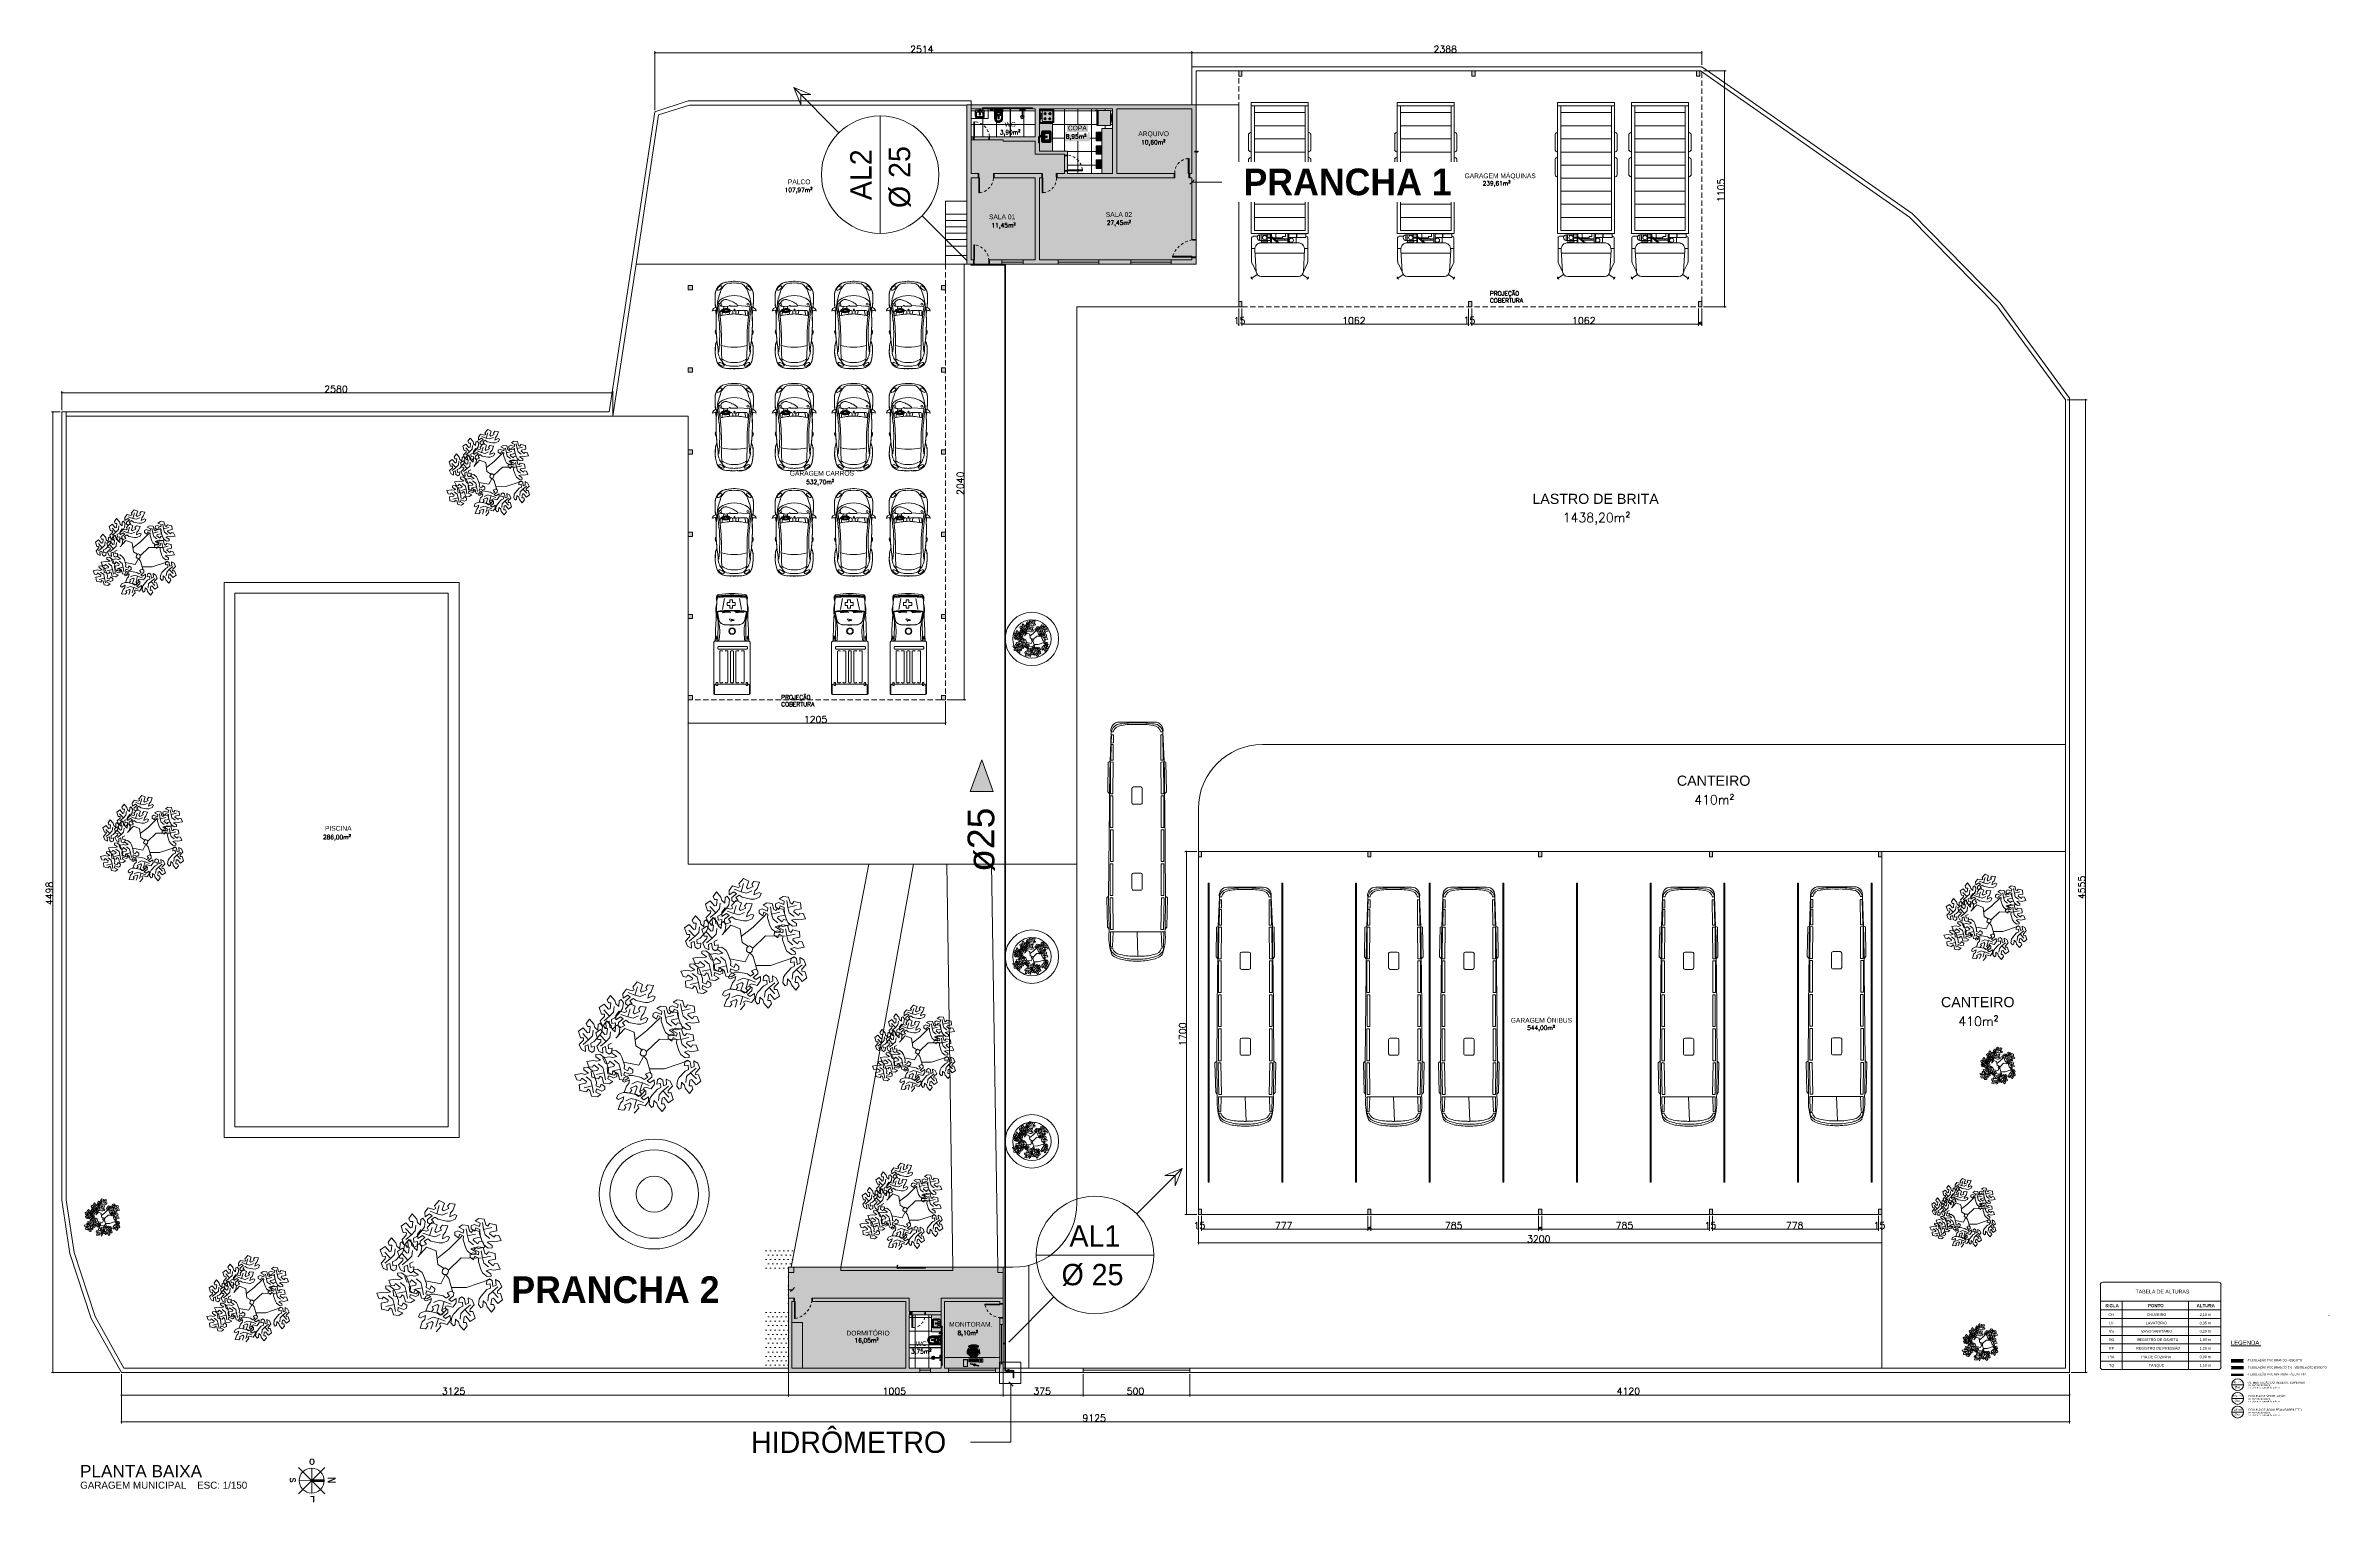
# Model space of a CAD drawing. Header units: metres. Extents: x -1 to 106, y -6 to 62.
import ezdxf

# ---------------------------------------------------------------- set-up
doc = ezdxf.new("R2010")
doc.units = ezdxf.units.M
for name, pattern in [('IMPORT-DASHED _3_', [0.75, 0.5, -0.25]), ('IMPORT-DASHED2 _4_', [0.375, 0.25, -0.125]), ('IMPORT-HIDDEN2 _2_', [0.1875, 0.125, -0.0625])]:
    doc.linetypes.add(name, pattern=pattern)
for name, color, linetype, lineweight in [('A-ANNO-NOTE', 7, 'Continuous', 5), ('A-DETL', 7, 'Continuous', 5), ('A-DETL-GENF', 7, 'Continuous', 5), ('A-DETL-MEDM', 7, 'Continuous', 15), ('AL_HACHURA', 7, 'Continuous', 5), ('AL_MOBILIARIO', 7, 'Continuous', 5), ('AL_VEGETAÇÃO', 7, 'Continuous', 5), ('AL_WC-COZ-AS', 7, 'Continuous', 5), ('ARQ-COTA-50', 7, 'Continuous', 5), ('ARQ-ELEV6', 7, 'Continuous', 5), ('ARQ-hatch layout', 7, 'Continuous', 5), ('ARQ-MOB', 7, 'Continuous', 5), ('ARQ-PAR', 7, 'Continuous', 5), ('ARQ-PIS', 7, 'Continuous', 5), ('ARQ-POR', 7, 'Continuous', 5), ('ARQ-PROJ', 7, 'IMPORT-DASHED2 _4_', 5), ('ARQ-SAN', 7, 'Continuous', 5), ('ARQ-TEXTO-AMBIENTES-50', 7, 'Continuous', 5), ('ARQ-TEXTO-EQUIPO-50', 7, 'Continuous', 5), ('ELE-PTO', 7, 'Continuous', 5), ('G-ANNO-TEXT', 7, 'Continuous', 5), ('KIRYA - PISO', 7, 'Continuous', 5), ('KIRYA - SÍMBOLO', 7, 'Continuous', 5), ('KIRYA - TEXTO', 7, 'Continuous', 5), ('M-PIPE-PATT', 7, 'Continuous', 5), ('P-PIPE', 7, 'Continuous', 5), ('P-PIPE-CNTR', 7, 'Continuous', 5), ('P-PIPE-IDEN', 7, 'Continuous', 5), ('P-SANR-FIXT', 7, 'Continuous', 5)]:
    doc.layers.add(name, color=color, linetype=linetype, lineweight=lineweight)
doc.layers.add('ARQ_1100_BASE_TÉRREO_GARAGEM_dwg', color=7, linetype='Continuous', lineweight=5, true_color=0x767676)
doc.styles.add('Arial', font='arial.ttf', dxfattribs={"height": 0.575428})
doc.styles.add('Arial_1', font='arial.ttf', dxfattribs={"height": 0.328191})
doc.styles.add('Arial_2', font='arial.ttf', dxfattribs={"height": 1.25})
doc.styles.add('Arial_3', font='arial.ttf', dxfattribs={"height": 0.1})
doc.styles.add('Arial_4', font='arial.ttf', dxfattribs={"height": 0.2})
doc.styles.add('Arial_5', font='arial.ttf', dxfattribs={"height": 0.075})
doc.styles.add('Century Gothic', font='GOTHIC.TTF', dxfattribs={"height": 1})
doc.styles.add('Century Gothic_1', font='GOTHIC.TTF', dxfattribs={"height": 0.175})
doc.styles.add('Century Gothic_2', font='GOTHIC.TTF', dxfattribs={"height": 0.125})
doc.styles.add('Century Gothic_3', font='GOTHIC.TTF', dxfattribs={"height": 0.0035})
doc.styles.add('Century Gothic_B', font='GOTHICB.TTF', dxfattribs={"height": 1.25})
doc.styles.add('Century Gothic_B_1', font='GOTHICB.TTF', dxfattribs={"height": 0.15})
doc.styles.add('RomanS', font='romans__.ttf', dxfattribs={"height": 0.32})
doc.styles.add('RomanS_1', font='romans__.ttf', dxfattribs={"height": 0.075})
doc.styles.add('RomanS_2', font='romans__.ttf', dxfattribs={"height": 0.200498})
doc.styles.add('RomanS_3', font='romans__.ttf', dxfattribs={"height": 0.428997})
doc.styles.add('SansSerif', font='sanss___.ttf', dxfattribs={"height": 0.222776})
doc.styles.add('SansSerif_1', font='sanss___.ttf', dxfattribs={"height": 0.476664})
doc.styles.add('TechnicBold', font='techb___.ttf', dxfattribs={"height": 0.364705})
doc.styles.add('TechnicBold_1', font='techb___.ttf', dxfattribs={"height": 0.291764})
pattern_1 = [(0, (-4539.02, -1079.475), (0, 0.635), []), (90, (-4539.02, -1079.475), (-0.635, 4e-17), [])]

# ---------------------------------------------------------------- blocks, each defined once
blk = doc.blocks.new('UT_Bacia com caixa acoplada - UT_Bacia com caixa acoplada-3705348-TÉRREO 1_20')
at = {"layer": 'P-SANR-FIXT'}
for p, q in [((-0.23, 0), (-0.23, -0.01)), ((-0.21, 0), (-0.23, 0)), ((-0.21, 0), (-0.23, 0)), ((-0.21, -0.01), (-0.21, 0)), ((-0.23, -0.01), (-0.21, -0.01)), ((-0.23, -0.01), (-0.21, -0.01)), ((-0.2, -0.05), (-0.2, -0.1)), ((-0.2, -0.05), (-0.2, -0.1)), ((-0.2, -0.1), (-0.2, -0.05)), ((-0.19, -0.13), (-0.19, -0.43)), ((-0.18, -0.2), (-0.18, -0.44)), ((0.16, -0.01), (-0.17, -0.01)), ((-0.17, -0.23), (-0.17, -0.23)), ((0.15, -0.17), (-0.15, -0.17)), ((-0.11, -0.16), (-0.13, -0.16)), ((-0.13, -0.16), (-0.13, -0.17)), ((-0.13, -0.16), (-0.13, -0.17)), ((-0.13, -0.17), (-0.11, -0.17)), ((-0.11, -0.17), (-0.11, -0.16)), ((-0.11, -0.17), (-0.11, -0.16)), ((-0.1, -0.16), (-0.11, -0.16)), ((-0.11, -0.16), (-0.11, -0.17)), ((-0.11, -0.16), (-0.11, -0.17)), ((-0.11, -0.17), (-0.1, -0.17)), ((-0.09, -0.16), (-0.1, -0.16)), ((-0.1, -0.16), (-0.1, -0.17)), ((-0.1, -0.16), (-0.1, -0.17)), ((-0.1, -0.17), (-0.1, -0.16)), ((-0.1, -0.17), (-0.1, -0.16)), ((-0.1, -0.17), (-0.09, -0.17)), ((0.09, -0.16), (-0.09, -0.16)), ((-0.09, -0.16), (-0.09, -0.16)), ((-0.09, -0.17), (-0.09, -0.16)), ((-0.09, -0.17), (-0.09, -0.16)), ((-0.09, -0.16), (-0.09, -0.16)), ((-0.09, -0.17), (0.09, -0.17)), ((-0.09, -0.17), (-0.09, -0.17)), ((-0.09, -0.17), (-0.09, -0.17)), ((0.1, -0.16), (0.09, -0.16)), ((0.09, -0.16), (0.09, -0.17)), ((0.09, -0.16), (0.09, -0.16)), ((0.09, -0.16), (0.09, -0.16)), ((0.09, -0.17), (0.09, -0.16)), ((0.09, -0.17), (0.1, -0.17)), ((0.09, -0.17), (0.09, -0.17)), ((0.09, -0.17), (0.09, -0.17)), ((0.1, -0.17), (0.1, -0.16)), ((0.1, -0.17), (0.1, -0.16)), ((0.11, -0.16), (0.1, -0.16)), ((0.1, -0.16), (0.1, -0.17)), ((0.1, -0.16), (0.1, -0.17)), ((0.1, -0.17), (0.11, -0.17)), ((0.13, -0.16), (0.11, -0.16)), ((0.11, -0.16), (0.11, -0.17)), ((0.11, -0.16), (0.11, -0.17)), ((0.11, -0.17), (0.11, -0.16)), ((0.11, -0.17), (0.11, -0.16)), ((0.11, -0.17), (0.13, -0.17)), ((0.13, -0.17), (0.13, -0.16)), ((0.13, -0.17), (0.13, -0.16)), ((0.17, -0.23), (0.16, -0.23)), ((0.18, -0.44), (0.18, -0.2)), ((0.19, -0.43), (0.19, -0.13)), ((0.2, -0.1), (0.2, -0.05)), ((0.2, -0.1), (0.2, -0.05)), ((0.2, -0.05), (0.2, -0.1))]:
    blk.add_line(p, q, dxfattribs=at)
at = {"layer": 'P-SANR-FIXT', "color": 8, "true_color": 0x7a7978}
for p, q in [((-0.19, -0.02), (-0.19, -0.03)), ((-0.19, -0.02), (-0.19, -0.02)), ((-0.19, -0.04), (-0.19, -0.05)), ((-0.19, -0.11), (-0.19, -0.12)), ((-0.17, -0.02), (-0.18, -0.02)), ((-0.17, -0.02), (-0.16, -0.02)), ((-0.17, -0.05), (-0.17, -0.1)), ((-0.17, -0.05), (-0.17, -0.1)), ((-0.17, -0.23), (-0.17, -0.23)), ((0.16, -0.01), (-0.17, -0.01)), ((-0.17, -0.01), (-0.07, -0.01)), ((-0.14, -0.05), (-0.16, -0.05)), ((-0.14, -0.05), (-0.16, -0.05)), ((-0.14, -0.43), (-0.14, -0.28)), ((-0.13, -0.14), (-0.13, -0.17)), ((-0.13, -0.26), (-0.13, -0.28)), ((0.12, -0.05), (-0.12, -0.05)), ((0.12, -0.05), (-0.12, -0.05)), ((-0.1, -0.25), (0, -0.25)), ((-0.07, -0.01), (0.16, -0.01)), ((-0.01, -0.55), (0, -0.55)), ((0, -0.25), (0.1, -0.25)), ((0, -0.57), (0, -0.57)), ((0, -0.57), (0, -0.57)), ((0.13, -0.17), (0.13, -0.14)), ((0.13, -0.28), (0.13, -0.26)), ((0.16, -0.05), (0.14, -0.05)), ((0.16, -0.05), (0.14, -0.05)), ((0.13, -0.28), (0.13, -0.43)), ((0.18, -0.02), (0.16, -0.02)), ((0.16, -0.23), (0.17, -0.23)), ((0.17, -0.1), (0.17, -0.05)), ((0.17, -0.1), (0.17, -0.05)), ((0.19, -0.03), (0.19, -0.02)), ((0.19, -0.02), (0.19, -0.02)), ((0.19, -0.05), (0.19, -0.04)), ((0.19, -0.12), (0.19, -0.11))]:
    blk.add_line(p, q, dxfattribs=at)
at = {"layer": 'P-SANR-FIXT', "color": 253, "true_color": 0xb7b5b4}
for p, q in [((-0.19, -0.05), (-0.19, -0.1)), ((-0.18, -0.02), (-0.18, -0.02)), ((0.16, -0.02), (-0.17, -0.02)), ((-0.17, -0.1), (-0.17, -0.05)), ((-0.17, -0.1), (-0.17, -0.05)), ((-0.13, -0.18), (-0.13, -0.19)), ((-0.13, -0.2), (-0.13, -0.22)), ((-0.13, -0.23), (-0.13, -0.26)), ((-0.13, -0.28), (-0.13, -0.39)), ((-0.13, -0.39), (-0.13, -0.43)), ((-0.11, -0.02), (-0.12, -0.02)), ((0.07, -0.53), (0.07, -0.53)), ((0.12, -0.02), (0.11, -0.02)), ((0.13, -0.19), (0.13, -0.18)), ((0.13, -0.22), (0.13, -0.2)), ((0.13, -0.26), (0.13, -0.23)), ((0.13, -0.39), (0.13, -0.28)), ((0.13, -0.43), (0.13, -0.39)), ((0.17, -0.05), (0.17, -0.1)), ((0.17, -0.05), (0.17, -0.1)), ((0.19, -0.1), (0.19, -0.05))]:
    blk.add_line(p, q, dxfattribs=at)
at = {"layer": 'P-SANR-FIXT', "color": 254, "true_color": 0xd5d3d2}
for p, q in [((-0.16, -0.05), (-0.14, -0.05)), ((-0.16, -0.05), (-0.14, -0.05)), ((-0.13, -0.05), (-0.13, -0.08)), ((-0.13, -0.08), (-0.13, -0.09)), ((-0.13, -0.09), (-0.13, -0.12)), ((-0.12, -0.05), (0.12, -0.05)), ((-0.12, -0.05), (0.12, -0.05)), ((0.03, -0.55), (0.04, -0.55)), ((0.07, -0.54), (0.07, -0.53)), ((0.09, -0.52), (0.09, -0.51)), ((0.11, -0.48), (0.11, -0.48)), ((0.12, -0.45), (0.12, -0.44)), ((0.12, -0.46), (0.12, -0.46)), ((0.13, -0.04), (0.13, -0.04)), ((0.13, -0.09), (0.13, -0.05)), ((0.13, -0.12), (0.13, -0.09)), ((0.14, -0.05), (0.16, -0.05)), ((0.14, -0.05), (0.16, -0.05))]:
    blk.add_line(p, q, dxfattribs=at)
at = {"layer": 'P-SANR-FIXT', "color": 254, "true_color": 0xe4e3e3}
blk.add_line((-0.13, -0.08), (-0.13, -0.08), dxfattribs=at)
at = {"layer": 'P-SANR-FIXT', "color": 254, "true_color": 0xe4e2e1}
for p, q in [((-0.11, -0.48), (-0.11, -0.49)), ((-0.11, -0.49), (-0.11, -0.5)), ((0.09, -0.52), (0.09, -0.52))]:
    blk.add_line(p, q, dxfattribs=at)
at = {"layer": 'P-SANR-FIXT', "color": 254, "true_color": 0xeceae8}
blk.add_line((-0.11, -0.49), (-0.11, -0.49), dxfattribs=at)
at = {"layer": 'P-SANR-FIXT', "color": 8, "true_color": 0x7a7a7a}
for p, q in [((-0.09, -0.17), (-0.09, -0.16)), ((-0.09, -0.17), (-0.09, -0.16)), ((0.09, -0.16), (0.09, -0.17)), ((0.09, -0.17), (0.09, -0.16))]:
    blk.add_line(p, q, dxfattribs=at)
at = {"layer": 'P-SANR-FIXT', "color": 9, "true_color": 0xb7b7b7}
for p, q in [((0.09, -0.16), (0.09, -0.16)), ((0.09, -0.17), (0.09, -0.17))]:
    blk.add_line(p, q, dxfattribs=at)
at = {"layer": 'P-SANR-FIXT', "flags": 128}
for points in [[(-0.17, -0.01), (-0.17, -0.01), (-0.17, -0.01), (-0.17, -0.01), (-0.17, -0.01), (-0.17, -0.01), (-0.17, -0.01), (-0.17, -0.01), (-0.18, -0.01), (-0.18, -0.01), (-0.18, -0.02), (-0.18, -0.02), (-0.18, -0.02), (-0.18, -0.02), (-0.18, -0.02), (-0.19, -0.02), (-0.19, -0.02), (-0.19, -0.02), (-0.19, -0.02), (-0.19, -0.02), (-0.19, -0.02), (-0.19, -0.02), (-0.19, -0.02), (-0.19, -0.03), (-0.19, -0.03), (-0.19, -0.03), (-0.2, -0.03), (-0.2, -0.03), (-0.2, -0.03), (-0.2, -0.03), (-0.2, -0.03), (-0.2, -0.04), (-0.2, -0.04), (-0.2, -0.04), (-0.2, -0.04), (-0.2, -0.04), (-0.2, -0.04), (-0.2, -0.04), (-0.2, -0.05), (-0.2, -0.05), (-0.2, -0.05)], [(-0.2, -0.1), (-0.2, -0.1), (-0.2, -0.1), (-0.2, -0.1), (-0.2, -0.1), (-0.2, -0.11), (-0.2, -0.11), (-0.2, -0.11), (-0.2, -0.11), (-0.2, -0.11), (-0.2, -0.11), (-0.2, -0.11), (-0.2, -0.12), (-0.2, -0.12), (-0.19, -0.12), (-0.19, -0.12), (-0.19, -0.12), (-0.19, -0.12), (-0.19, -0.12), (-0.19, -0.12), (-0.19, -0.12), (-0.19, -0.13), (-0.19, -0.13), (-0.19, -0.13), (-0.19, -0.13), (-0.18, -0.13), (-0.18, -0.13), (-0.18, -0.13), (-0.18, -0.13), (-0.18, -0.13), (-0.18, -0.13), (-0.18, -0.13), (-0.18, -0.13)], [(-0.19, -0.43), (-0.19, -0.44), (-0.19, -0.44), (-0.19, -0.45), (-0.18, -0.46), (-0.18, -0.47), (-0.18, -0.47), (-0.18, -0.48), (-0.18, -0.49), (-0.17, -0.49), (-0.17, -0.5), (-0.17, -0.51), (-0.17, -0.51), (-0.16, -0.52), (-0.16, -0.53), (-0.15, -0.53), (-0.15, -0.54), (-0.14, -0.55), (-0.14, -0.55), (-0.14, -0.56), (-0.13, -0.56), (-0.12, -0.57), (-0.12, -0.57), (-0.11, -0.58), (-0.11, -0.58), (-0.1, -0.59), (-0.09, -0.59), (-0.09, -0.59), (-0.08, -0.6), (-0.07, -0.6), (-0.07, -0.6), (-0.06, -0.6), (-0.05, -0.61), (-0.05, -0.61), (-0.04, -0.61), (-0.03, -0.61), (-0.02, -0.61), (-0.02, -0.61), (-0.01, -0.61), (0, -0.61), (0.01, -0.61), (0.01, -0.61), (0.02, -0.61), (0.03, -0.61), (0.04, -0.61), (0.04, -0.61), (0.05, -0.61), (0.06, -0.61), (0.06, -0.6), (0.07, -0.6), (0.08, -0.6), (0.08, -0.59), (0.09, -0.59), (0.1, -0.59), (0.1, -0.58), (0.11, -0.58), (0.12, -0.57), (0.12, -0.57), (0.13, -0.57), (0.13, -0.56), (0.14, -0.55), (0.14, -0.55), (0.15, -0.54), (0.15, -0.54), (0.16, -0.53), (0.16, -0.52), (0.16, -0.52), (0.17, -0.51), (0.17, -0.51), (0.17, -0.5), (0.18, -0.49), (0.18, -0.48), (0.18, -0.48), (0.18, -0.47), (0.18, -0.46), (0.18, -0.46), (0.19, -0.45), (0.19, -0.44), (0.19, -0.43), (0.19, -0.43)], [(-0.18, -0.13), (-0.15, -0.14), (-0.13, -0.14), (-0.11, -0.15), (-0.08, -0.15), (-0.06, -0.16), (-0.04, -0.16), (-0.01, -0.16), (0.01, -0.16), (0.04, -0.16), (0.06, -0.16), (0.08, -0.15), (0.11, -0.15), (0.13, -0.14), (0.15, -0.14), (0.17, -0.13), (0.18, -0.13)], [(-0.15, -0.17), (-0.15, -0.17), (-0.15, -0.17), (-0.15, -0.17), (-0.15, -0.17), (-0.16, -0.17), (-0.16, -0.17), (-0.16, -0.17), (-0.16, -0.17), (-0.16, -0.17), (-0.16, -0.17), (-0.16, -0.17), (-0.16, -0.17), (-0.16, -0.17), (-0.16, -0.17), (-0.17, -0.18), (-0.17, -0.18), (-0.17, -0.18), (-0.17, -0.18), (-0.17, -0.18), (-0.17, -0.18), (-0.17, -0.18), (-0.17, -0.18), (-0.17, -0.18), (-0.17, -0.18), (-0.17, -0.18), (-0.17, -0.18), (-0.17, -0.18), (-0.17, -0.19), (-0.17, -0.19), (-0.17, -0.19), (-0.18, -0.19), (-0.18, -0.19), (-0.18, -0.19), (-0.18, -0.19), (-0.18, -0.19), (-0.18, -0.19), (-0.18, -0.19), (-0.18, -0.2), (-0.18, -0.2), (-0.18, -0.2)], [(-0.18, -0.44), (-0.18, -0.45), (-0.18, -0.46), (-0.18, -0.46), (-0.17, -0.47), (-0.17, -0.48), (-0.17, -0.48), (-0.17, -0.49), (-0.17, -0.5), (-0.17, -0.5), (-0.16, -0.51), (-0.16, -0.52), (-0.16, -0.52), (-0.15, -0.53), (-0.15, -0.53), (-0.15, -0.54), (-0.14, -0.55), (-0.14, -0.55), (-0.13, -0.56), (-0.13, -0.56), (-0.12, -0.57), (-0.12, -0.57), (-0.11, -0.58), (-0.11, -0.58), (-0.1, -0.59), (-0.1, -0.59), (-0.09, -0.59), (-0.08, -0.6), (-0.08, -0.6), (-0.07, -0.6), (-0.06, -0.61), (-0.06, -0.61), (-0.05, -0.61), (-0.04, -0.61), (-0.04, -0.61), (-0.03, -0.62), (-0.02, -0.62), (-0.02, -0.62), (-0.01, -0.62), (0, -0.62), (0.01, -0.62), (0.01, -0.62), (0.02, -0.62), (0.03, -0.62), (0.03, -0.61), (0.04, -0.61), (0.05, -0.61), (0.05, -0.61), (0.06, -0.61), (0.07, -0.6), (0.07, -0.6), (0.08, -0.6), (0.09, -0.6), (0.09, -0.59), (0.1, -0.59), (0.1, -0.58), (0.11, -0.58), (0.12, -0.58), (0.12, -0.57), (0.13, -0.57), (0.13, -0.56), (0.13, -0.56), (0.14, -0.55), (0.14, -0.54), (0.15, -0.54), (0.15, -0.53), (0.15, -0.53), (0.16, -0.52), (0.16, -0.51), (0.16, -0.51), (0.17, -0.5), (0.17, -0.49), (0.17, -0.49), (0.17, -0.48), (0.17, -0.47), (0.17, -0.47), (0.18, -0.46), (0.18, -0.45), (0.18, -0.44), (0.18, -0.44)], [(0.18, -0.2), (0.18, -0.2), (0.18, -0.2), (0.18, -0.19), (0.18, -0.19), (0.18, -0.19), (0.18, -0.19), (0.18, -0.19), (0.18, -0.19), (0.17, -0.19), (0.17, -0.19), (0.17, -0.19), (0.17, -0.19), (0.17, -0.18), (0.17, -0.18), (0.17, -0.18), (0.17, -0.18), (0.17, -0.18), (0.17, -0.18), (0.17, -0.18), (0.17, -0.18), (0.17, -0.18), (0.17, -0.18), (0.17, -0.18), (0.17, -0.18), (0.16, -0.17), (0.16, -0.17), (0.16, -0.17), (0.16, -0.17), (0.16, -0.17), (0.16, -0.17), (0.16, -0.17), (0.16, -0.17), (0.16, -0.17), (0.16, -0.17), (0.15, -0.17), (0.15, -0.17), (0.15, -0.17), (0.15, -0.17), (0.15, -0.17), (0.15, -0.17)], [(0.2, -0.05), (0.2, -0.05), (0.2, -0.04), (0.2, -0.04), (0.2, -0.04), (0.2, -0.04), (0.2, -0.04), (0.2, -0.04), (0.2, -0.04), (0.2, -0.03), (0.2, -0.03), (0.2, -0.03), (0.2, -0.03), (0.2, -0.03), (0.19, -0.03), (0.19, -0.03), (0.19, -0.03), (0.19, -0.03), (0.19, -0.02), (0.19, -0.02), (0.19, -0.02), (0.19, -0.02), (0.19, -0.02), (0.19, -0.02), (0.19, -0.02), (0.18, -0.02), (0.18, -0.02), (0.18, -0.02), (0.18, -0.02), (0.18, -0.02), (0.18, -0.01), (0.18, -0.01), (0.17, -0.01), (0.17, -0.01), (0.17, -0.01), (0.17, -0.01), (0.17, -0.01), (0.17, -0.01), (0.17, -0.01), (0.17, -0.01), (0.16, -0.01)], [(0.18, -0.13), (0.18, -0.13), (0.18, -0.13), (0.18, -0.13), (0.18, -0.13), (0.18, -0.13), (0.18, -0.13), (0.18, -0.13), (0.19, -0.13), (0.19, -0.13), (0.19, -0.13), (0.19, -0.13), (0.19, -0.12), (0.19, -0.12), (0.19, -0.12), (0.19, -0.12), (0.19, -0.12), (0.19, -0.12), (0.19, -0.12), (0.2, -0.12), (0.2, -0.11), (0.2, -0.11), (0.2, -0.11), (0.2, -0.11), (0.2, -0.11), (0.2, -0.11), (0.2, -0.11), (0.2, -0.11), (0.2, -0.1), (0.2, -0.1), (0.2, -0.1), (0.2, -0.1), (0.2, -0.1)]]:
    blk.add_lwpolyline(points, dxfattribs=at)
at = {"layer": 'P-SANR-FIXT', "color": 8, "true_color": 0x7a7978, "flags": 128}
for points in [[(-0.19, -0.02), (-0.19, -0.02), (-0.19, -0.02), (-0.19, -0.02), (-0.19, -0.02), (-0.19, -0.02), (-0.19, -0.02), (-0.19, -0.02), (-0.19, -0.02), (-0.19, -0.02), (-0.19, -0.02), (-0.19, -0.02), (-0.19, -0.02), (-0.19, -0.02), (-0.19, -0.02), (-0.19, -0.02), (-0.19, -0.02), (-0.19, -0.02), (-0.19, -0.02), (-0.19, -0.02), (-0.19, -0.02), (-0.19, -0.02), (-0.19, -0.02), (-0.19, -0.02), (-0.19, -0.02), (-0.19, -0.02), (-0.19, -0.02), (-0.19, -0.02), (-0.19, -0.02), (-0.19, -0.02), (-0.19, -0.02), (-0.19, -0.02), (-0.19, -0.02), (-0.19, -0.02), (-0.19, -0.02), (-0.19, -0.02), (-0.19, -0.02), (-0.19, -0.02), (-0.19, -0.02), (-0.19, -0.02), (-0.19, -0.02)], [(-0.18, -0.02), (-0.18, -0.02), (-0.18, -0.02), (-0.18, -0.02), (-0.19, -0.02)], [(-0.19, -0.02), (-0.18, -0.02), (-0.18, -0.02), (-0.18, -0.02), (-0.18, -0.02), (-0.18, -0.02)], [(-0.18, -0.02), (-0.18, -0.02), (-0.18, -0.02), (-0.17, -0.02), (-0.17, -0.02), (-0.17, -0.02), (-0.17, -0.02)], [(-0.02, -0.55), (-0.02, -0.55), (-0.01, -0.55), (-0.01, -0.55)], [(0, -0.55), (0, -0.55), (0.01, -0.55), (0.01, -0.55), (0.02, -0.55), (0.02, -0.55)], [(0.16, -0.02), (0.17, -0.02), (0.17, -0.02)], [(0.17, -0.02), (0.17, -0.02), (0.17, -0.02), (0.18, -0.02), (0.18, -0.02), (0.18, -0.02)], [(0.18, -0.02), (0.18, -0.02), (0.18, -0.02), (0.18, -0.02), (0.18, -0.02), (0.18, -0.02), (0.18, -0.02), (0.19, -0.02), (0.19, -0.02), (0.19, -0.02), (0.19, -0.02), (0.19, -0.02), (0.19, -0.02), (0.19, -0.02), (0.19, -0.02), (0.19, -0.02), (0.19, -0.02), (0.19, -0.02), (0.19, -0.02), (0.19, -0.02), (0.19, -0.02), (0.19, -0.02), (0.19, -0.02), (0.19, -0.02), (0.19, -0.02), (0.19, -0.02), (0.19, -0.02), (0.19, -0.02), (0.19, -0.02), (0.19, -0.02), (0.19, -0.02), (0.19, -0.02), (0.19, -0.02), (0.19, -0.02), (0.19, -0.02), (0.19, -0.02), (0.19, -0.02), (0.19, -0.02), (0.19, -0.02), (0.19, -0.02), (0.19, -0.02)], [(0.18, -0.02), (0.18, -0.02), (0.18, -0.02), (0.18, -0.02), (0.18, -0.02), (0.18, -0.02)], [(0.18, -0.02), (0.18, -0.02), (0.18, -0.02), (0.18, -0.02), (0.18, -0.02), (0.18, -0.02)]]:
    blk.add_lwpolyline(points, dxfattribs=at)
at = {"layer": 'P-SANR-FIXT', "color": 253, "true_color": 0xb7b5b4, "flags": 128}
for points in [[(-0.16, -0.02), (-0.16, -0.02), (-0.15, -0.02), (-0.15, -0.02), (-0.14, -0.02), (-0.14, -0.02), (-0.13, -0.02), (-0.12, -0.02), (-0.12, -0.02)], [(-0.13, -0.43), (-0.13, -0.43), (-0.13, -0.44)], [(-0.12, -0.45), (-0.12, -0.45), (-0.12, -0.46)], [(-0.12, -0.46), (-0.12, -0.47), (-0.12, -0.47), (-0.12, -0.48), (-0.11, -0.48)], [(-0.11, -0.5), (-0.1, -0.5), (-0.1, -0.5), (-0.1, -0.51), (-0.09, -0.51)], [(-0.08, -0.53), (-0.07, -0.53), (-0.07, -0.53), (-0.06, -0.54), (-0.06, -0.54)], [(-0.05, -0.54), (-0.05, -0.55), (-0.04, -0.55), (-0.04, -0.55), (-0.03, -0.55), (-0.03, -0.55), (-0.02, -0.55)], [(0.02, -0.55), (0.03, -0.55), (0.03, -0.55)], [(0.04, -0.55), (0.04, -0.55), (0.05, -0.54)], [(0.06, -0.54), (0.06, -0.54), (0.07, -0.54)], [(0.09, -0.51), (0.1, -0.51), (0.1, -0.51), (0.1, -0.5), (0.1, -0.5), (0.11, -0.49)], [(0.11, -0.48), (0.12, -0.48), (0.12, -0.47), (0.12, -0.47), (0.12, -0.46)], [(0.12, -0.02), (0.13, -0.02), (0.14, -0.02), (0.14, -0.02), (0.15, -0.02), (0.15, -0.02), (0.16, -0.02), (0.16, -0.02)], [(0.12, -0.44), (0.13, -0.44), (0.13, -0.43), (0.13, -0.43)], [(0.12, -0.46), (0.12, -0.46), (0.12, -0.45), (0.12, -0.45)], [(0.18, -0.02), (0.18, -0.02), (0.18, -0.02)]]:
    blk.add_lwpolyline(points, dxfattribs=at)
at = {"layer": 'P-SANR-FIXT', "color": 254, "true_color": 0xd5d3d2, "flags": 128}
for points in [[(-0.13, -0.44), (-0.12, -0.44), (-0.12, -0.45)], [(-0.12, -0.46), (-0.12, -0.46), (-0.12, -0.46)], [(-0.09, -0.51), (-0.09, -0.52), (-0.09, -0.52), (-0.08, -0.52), (-0.08, -0.53), (-0.08, -0.53)], [(-0.06, -0.54), (-0.05, -0.54), (-0.05, -0.54)], [(0.05, -0.54), (0.05, -0.54), (0.06, -0.54)], [(0.07, -0.53), (0.08, -0.53), (0.08, -0.52), (0.09, -0.52)]]:
    blk.add_lwpolyline(points, dxfattribs=at)
at = {"layer": 'P-SANR-FIXT', "color": 254, "true_color": 0xe4e2e1, "flags": 128}
blk.add_lwpolyline([(0.11, -0.49), (0.11, -0.49), (0.11, -0.48)], dxfattribs=at)
at = {"layer": 'P-SANR-FIXT'}
for centre, radius, start, end in [((-0.17, -0.05), 0.0348, 90, 180), ((-0.17, -0.05), 0.0348, 90, 180), ((-0.17, -0.1), 0.0348, 180, 252.7728), ((-0.17, -0.1), 0.0348, 180, 252.7728), ((0, 0.43), 0.592, 252.7728, 257.3086), ((0, 0.43), 0.592, 252.7728, 257.7836), ((-0.12, -0.3), 0.0834, 68.4075, 122.9655), ((-0.12, -0.3), 0.0814, 68.4075, 122.9655), ((-0.12, -0.3), 0.0814, 95.6865, 122.9655), ((0, 0), 0.245, 248.4075, 291.5925), ((0, 0), 0.247, 248.4075, 291.5925), ((0, -0.09), 0.02, 0, 180), ((0, -0.09), 0.02, 0, 180), ((0, -0.09), 0.02, 180, 0), ((0, -0.09), 0.02, 180, 0), ((0, -0.09), 0.015, 60, 120), ((0, -0.09), 0.015, 0, 180), ((0, -0.09), 0.015, 180, 360), ((0, -0.09), 0.015, 240, 315), ((0, -0.09), 0.015, 0, 15), ((0, -0.09), 0.015, 345, 0), ((0.12, -0.3), 0.0834, 57.0345, 111.5925), ((0.12, -0.3), 0.0814, 57.0345, 111.5925), ((0, 0.43), 0.592, 282.6914, 287.2272), ((0, 0.43), 0.592, 282.2164, 287.2272), ((0.12, -0.3), 0.0814, 57.0345, 84.3135), ((0.16, -0.05), 0.0348, 0, 90), ((0.16, -0.05), 0.0348, 0, 90), ((0.16, -0.1), 0.0348, 287.2272, 360), ((0.16, -0.1), 0.0348, 287.2272, 0)]:
    blk.add_arc(centre, radius, start, end, dxfattribs=at)
at = {"layer": 'P-SANR-FIXT', "color": 253, "true_color": 0xb7b5b4}
for centre, start, end in [((-0.17, -0.05), 90, 165), ((-0.17, -0.05), 105, 180), ((-0.17, -0.05), 135, 180), ((-0.17, -0.05), 135, 180), ((-0.17, -0.1), 180, 194.5546), ((-0.17, -0.1), 209.1091, 223.6637), ((0.16, -0.05), 15, 90), ((0.16, -0.05), 360, 75), ((0.16, -0.05), 0, 45), ((0.16, -0.05), 0, 45), ((0.16, -0.1), 345.4454, 0), ((0.16, -0.1), 316.3363, 330.8909)]:
    blk.add_arc(centre, 0.0022, start, end, dxfattribs=at)
at = {"layer": 'P-SANR-FIXT', "color": 8, "true_color": 0x7a7978}
for centre, radius, start, end in [((-0.17, -0.05), 0.0022, 165, 180), ((-0.17, -0.1), 0.0022, 194.5546, 252.7728), ((0, 0.43), 0.559, 252.7728, 260.7355), ((-0.17, -0.1), 0.0022, 223.6637, 252.7728), ((-0.17, -0.1), 0.0022, 194.5546, 209.1091), ((-0.17, -0.1), 0.0022, 180, 252.7728), ((0, 0.43), 0.559, 252.7728, 260.7355), ((-0.17, -0.1), 0.0022, 180, 252.7728), ((-0.12, -0.3), 0.0834, 68.4075, 122.9655), ((-0.1, -0.28), 0.035, 90, 180), ((0, -0.43), 0.135, 180, 270.0069), ((0, 0.43), 0.592, 257.3086, 262.7219), ((0, 0.43), 0.592, 257.7836, 262.7668), ((-0.12, -0.3), 0.0814, 68.4075, 95.6865), ((0, 0), 0.245, 248.4075, 291.5925), ((0, 0), 0.247, 248.4075, 291.5925), ((0, 0.43), 0.559, 261.3864, 266.8279), ((0, 0.43), 0.559, 261.3864, 266.8279), ((0, 0.43), 0.592, 262.8808, 263.4563), ((0, 0.43), 0.592, 263.62, 269.6137), ((0, 0.43), 0.592, 263.5562, 269.6802), ((0, -0.09), 0.02, 150, 180), ((0, -0.09), 0.02, 150, 180), ((0, -0.09), 0.02, 180, 210), ((0, -0.09), 0.02, 180, 210), ((0, 0.43), 0.559, 267.598, 272.4138), ((0, 0.43), 0.559, 267.598, 272.4138), ((0, -0.09), 0.02, 60, 120), ((0, -0.09), 0.02, 60, 120), ((0, 0.43), 0.592, 270.3863, 276.38), ((0, 0.43), 0.592, 270.3198, 276.4438), ((0, -0.43), 0.135, 269.9931, 0), ((0, -0.09), 0.02, 285, 330), ((0, -0.09), 0.02, 285, 330), ((0, -0.09), 0.02, 0, 15), ((0, -0.09), 0.02, 0, 15), ((0, -0.09), 0.02, 345, 360), ((0, -0.09), 0.02, 345, 0), ((0, 0.43), 0.559, 273.1808, 278.6136), ((0, 0.43), 0.559, 273.1808, 278.6136), ((0, 0.43), 0.592, 277.2781, 282.6914), ((0, 0.43), 0.592, 276.5437, 277.1192), ((0, 0.43), 0.592, 277.2332, 282.2164), ((0, 0.43), 0.559, 279.2687, 287.2272), ((0, 0.43), 0.559, 279.2687, 287.2272), ((0.12, -0.3), 0.0814, 84.3135, 111.5925), ((0.12, -0.3), 0.0834, 57.0345, 111.5925), ((0.1, -0.28), 0.035, 0, 90), ((0.16, -0.05), 0.0022, 360, 15), ((0.16, -0.1), 0.0022, 287.2272, 345.4454), ((0.16, -0.1), 0.0022, 330.8909, 345.4454), ((0.16, -0.1), 0.0022, 287.2272, 316.3363), ((0.16, -0.1), 0.0022, 287.2272, 360), ((0.16, -0.1), 0.0022, 287.2272, 360)]:
    blk.add_arc(centre, radius, start, end, dxfattribs=at)
at = {"layer": 'P-SANR-FIXT', "color": 254, "true_color": 0xe4e2e1}
for centre, start, end in [((-0.17, -0.05), 90, 105), ((0.16, -0.05), 75, 90)]:
    blk.add_arc(centre, 0.0022, start, end, dxfattribs=at)
at = {"layer": 'P-SANR-FIXT', "color": 254, "true_color": 0xd5d3d2}
for centre, radius, start, end in [((-0.17, -0.05), 0.0022, 90, 135), ((-0.17, -0.05), 0.0022, 90, 135), ((0, 0.43), 0.559, 252.7728, 260.7355), ((-0.17, -0.1), 0.0022, 180, 194.5546), ((0, 0.43), 0.559, 252.7728, 260.7355), ((0, 0.43), 0.559, 261.3864, 266.8279), ((0, 0.43), 0.559, 261.3864, 266.8279), ((0, 0.43), 0.559, 267.598, 272.4138), ((0, 0.43), 0.559, 267.598, 272.4138), ((0, 0.43), 0.559, 273.1808, 278.6136), ((0, 0.43), 0.559, 273.1808, 278.6136), ((0, 0.43), 0.559, 279.2687, 287.2272), ((0, 0.43), 0.559, 279.2687, 287.2272), ((0.16, -0.05), 0.0022, 45, 90), ((0.16, -0.05), 0.0022, 45, 90), ((0.16, -0.1), 0.0022, 345.4454, 0)]:
    blk.add_arc(centre, radius, start, end, dxfattribs=at)
at = {"layer": 'P-SANR-FIXT', "color": 253, "true_color": 0xb7b6b6}
for start, end in [(120, 150), (120, 150), (210, 285), (210, 285), (15, 60), (15, 60), (330, 345), (330, 345)]:
    blk.add_arc((0, -0.09), 0.02, start, end, dxfattribs=at)
at = {"layer": 'P-SANR-FIXT', "color": 8, "true_color": 0x7a7a7a}
for start, end in [(120, 180), (180, 240), (15, 60), (315, 345)]:
    blk.add_arc((0, -0.09), 0.015, start, end, dxfattribs=at)
blk = doc.blocks.new('AN_ESG_Anel de vedação para VS - ESG_Anel de vedação para VS-3247885-TÉRREO 1_20')
at = {"layer": 'P-PIPE', "color": 253, "true_color": 0xb7b5b4}
for radius, start, end in [(0.05, 160.8763, 165), (0.05, 160.8763, 180), (0.05, 141.3041, 150), (0.05, 141.3041, 150), (0.0415, 150, 165), (0.0415, 150, 165), (0.0415, 169.9615, 180), (0.0415, 168.1999, 180), (0.0415, 180, 221.9747), (0.0415, 180, 240), (0.0415, 135, 145.6746), (0.0415, 135, 145.6746), (0.0415, 46.3055, 59.4526), (0.0415, 46.3055, 59.4526), (0.0415, 34.3254, 45), (0.0415, 34.3254, 45), (0.0415, 317.0954, 0), (0.05, 30, 38.6959), (0.05, 30, 38.6959), (0.0415, 15, 30), (0.0415, 15, 30), (0.0415, 0, 11.8001), (0.0415, 0, 11.8001), (0.0415, 345, 360), (0.05, 15, 19.1181), (0.05, 360, 19.1181), (0.05, 0, 15), (0.05, 182.7385, 195), (0.05, 187.6415, 195), (0.05, 195, 210), (0.05, 201.7147, 210), (0.05, 210, 225), (0.05, 225, 240), (0.05, 225, 240), (0.0415, 225, 237.8714), (0.0415, 242.3007, 263.9015), (0.0415, 242.3007, 263.9015), (0.05, 247.1961, 267.5964), (0.05, 247.1961, 267.5964), (0.0415, 270, 285), (0.0415, 270, 297.6993), (0.05, 270, 285), (0.05, 270, 292.8039), (0.0415, 302.1958, 315), (0.0415, 300, 315), (0.05, 300, 311.0057), (0.05, 300, 311.0057), (0.0415, 317.0954, 330), (0.05, 315, 357.2615), (0.05, 315, 345)]:
    blk.add_arc((0, 0), radius, start, end, dxfattribs=at)
at = {"layer": 'P-PIPE', "color": 8, "true_color": 0x7a7978}
for radius, start, end in [(0.0415, 75, 89.0965), (0.0415, 75, 89.0965), (0.05, 60, 83.9303), (0.05, 60, 83.9303)]:
    blk.add_arc((0, 0), radius, start, end, dxfattribs=at)
blk = doc.blocks.new('Celite_Flexivel_Metais - 300mm Aço Inox - 1_2_-3705350-TÉRREO 1_20')
at = {"layer": 'P-SANR-FIXT', "color": 253, "true_color": 0xb7b5b4}
for p, q in [((0, 0.09), (-0.01, 0.08)), ((-0.01, 0.08), (-0.01, 0.07)), ((-0.01, 0.07), (0, 0.06)), ((0.01, 0.08), (0, 0.09)), ((0, 0.06), (0.01, 0.06)), ((0.01, 0.07), (0.01, 0.08)), ((0.07, 0.08), (0.07, 0.08)), ((0.07, 0.07), (0.07, 0.07))]:
    blk.add_line(p, q, dxfattribs=at)
at = {"layer": 'P-SANR-FIXT', "color": 254, "true_color": 0xd5d3d2}
for p, q in [((-0.01, 0.08), (0, 0.09)), ((-0.01, 0.07), (-0.01, 0.08)), ((0, 0.06), (-0.01, 0.07)), ((0, 0.09), (0.01, 0.08)), ((0.01, 0.06), (0, 0.06)), ((0.01, 0.08), (0.01, 0.07)), ((0.02, 0.07), (0.02, 0.07)), ((0.07, 0.07), (0.07, 0.07)), ((0.07, 0.06), (0.07, 0.06)), ((0.08, 0.06), (0.08, 0.06))]:
    blk.add_line(p, q, dxfattribs=at)
at = {"layer": 'P-SANR-FIXT', "color": 254, "true_color": 0xe4e3e3}
for p, q in [((-0.01, 0.07), (-0.01, 0.08)), ((-0.01, 0.08), (-0.01, 0.08)), ((-0.01, 0.08), (-0.01, 0.08)), ((-0.01, 0.08), (-0.01, 0.08)), ((-0.01, 0.07), (-0.01, 0.07)), ((0, 0.08), (0, 0.08))]:
    blk.add_line(p, q, dxfattribs=at)
at = {"layer": 'P-SANR-FIXT', "color": 254, "true_color": 0xe4e2e1}
for p, q in [((-0.01, 0.07), (-0.01, 0.07)), ((0.01, 0.08), (0.01, 0.08)), ((0.03, 0.07), (0.02, 0.07)), ((0.02, 0.07), (0.02, 0.07)), ((0.07, 0.08), (0.07, 0.08))]:
    blk.add_line(p, q, dxfattribs=at)
at = {"layer": 'P-SANR-FIXT', "color": 7, "true_color": 0xecebea}
blk.add_line((0.01, 0.08), (0.01, 0.08), dxfattribs=at)
at = {"layer": 'P-SANR-FIXT', "color": 8, "true_color": 0x7a7978}
blk.add_line((0.08, 0.08), (0.08, 0.08), dxfattribs=at)
at = {"layer": 'P-SANR-FIXT'}
for p, q in [((0.12, 0), (0.08, 0)), ((0.12, 0), (0.08, 0)), ((0.08, 0), (0.08, 0)), ((0.09, 0.03), (0.09, 0.02)), ((0.09, 0.02), (0.1, 0.02)), ((0.09, 0.02), (0.1, 0.02)), ((0.1, 0.02), (0.09, 0.02)), ((0.09, 0.02), (0.1, 0.02)), ((0.09, 0.02), (0.1, 0.02)), ((0.09, 0.02), (0.1, 0.02)), ((0.09, 0), (0.09, 0.02)), ((0.09, 0), (0.09, 0.02)), ((0.09, 0), (0.1, 0)), ((0.09, 0), (0.09, 0)), ((0.09, 0), (0.09, 0)), ((0.09, 0), (0.09, 0)), ((0.09, 0), (0.09, 0)), ((0.09, 0), (0.1, 0)), ((0.11, 0), (0.09, 0)), ((0.11, 0), (0.09, 0)), ((0.1, 0), (0.09, 0)), ((0.09, 0), (0.1, 0)), ((0.09, 0), (0.09, 0)), ((0.09, 0), (0.09, 0)), ((0.1, 0.02), (0.11, 0.02)), ((0.1, 0.02), (0.11, 0.02)), ((0.1, 0.02), (0.11, 0.02)), ((0.11, 0.02), (0.1, 0.02)), ((0.1, 0.02), (0.11, 0.02)), ((0.1, 0.02), (0.11, 0.02)), ((0.1, 0.02), (0.1, 0)), ((0.1, 0), (0.1, 0.02)), ((0.1, 0), (0.11, 0)), ((0.1, 0), (0.1, 0)), ((0.1, 0), (0.1, 0)), ((0.1, 0), (0.1, 0)), ((0.1, 0), (0.1, 0)), ((0.1, 0), (0.11, 0)), ((0.11, 0), (0.1, 0)), ((0.1, 0), (0.11, 0)), ((0.1, 0), (0.1, 0)), ((0.1, 0), (0.1, 0)), ((0.11, 0.02), (0.11, 0.03)), ((0.11, 0), (0.11, 0.02)), ((0.11, 0), (0.11, 0.02)), ((0.11, 0), (0.11, 0)), ((0.11, 0), (0.11, 0)), ((0.11, 0), (0.11, 0)), ((0.11, 0), (0.11, 0)), ((0.11, 0), (0.11, 0)), ((0.11, 0), (0.11, 0)), ((0.12, 0), (0.12, 0)), ((0.08, 0), (0.12, 0)), ((0.08, 0), (0.12, 0)), ((0.11, 0), (0.09, 0)), ((0.11, 0), (0.09, 0))]:
    blk.add_line(p, q, dxfattribs=at)
at = {"layer": 'P-SANR-FIXT', "color": 254, "true_color": 0xd5d3d2, "flags": 128}
for points in [[(-0.01, 0.08), (-0.01, 0.08), (-0.01, 0.08), (-0.01, 0.08), (-0.01, 0.08), (-0.01, 0.08), (-0.01, 0.08), (-0.01, 0.08), (0, 0.08), (0, 0.08), (0, 0.08), (0, 0.08), (0, 0.08), (0, 0.08), (0, 0.08), (0, 0.08), (0, 0.08)], [(-0.01, 0.08), (-0.01, 0.08), (-0.01, 0.08), (-0.01, 0.08), (-0.01, 0.08), (-0.01, 0.08)], [(0, 0.07), (0, 0.07), (0, 0.07), (0, 0.07), (0, 0.07), (0, 0.07), (0, 0.07), (0, 0.07), (0, 0.07), (0, 0.07), (0, 0.07), (0, 0.07), (0, 0.07), (0, 0.07), (0, 0.07), (0, 0.07), (0, 0.07), (0, 0.07), (0, 0.07), (0, 0.07), (-0.01, 0.07), (-0.01, 0.07), (-0.01, 0.07), (-0.01, 0.07), (-0.01, 0.07), (-0.01, 0.07)], [(-0.01, 0.07), (-0.01, 0.07), (-0.01, 0.07)], [(0, 0.08), (0, 0.08), (0, 0.08), (0, 0.08), (0, 0.08), (0, 0.08)], [(0, 0.08), (0, 0.08), (0, 0.08), (0, 0.08), (0, 0.08), (0, 0.08), (0, 0.08)], [(0.02, 0.07), (0.02, 0.07), (0.02, 0.07), (0.02, 0.07), (0.02, 0.07), (0.01, 0.07), (0.01, 0.07), (0.01, 0.07), (0.01, 0.07), (0.01, 0.07), (0.01, 0.07), (0.01, 0.07), (0.01, 0.07), (0.01, 0.07), (0.01, 0.07), (0, 0.07), (0, 0.07), (0, 0.07), (0, 0.07), (0, 0.07), (0, 0.07)], [(0, 0.07), (0, 0.07), (0, 0.07), (0, 0.07), (0, 0.07), (0, 0.07)], [(0.01, 0.08), (0.01, 0.08), (0.01, 0.08), (0.01, 0.08)], [(0.01, 0.08), (0.02, 0.08), (0.02, 0.08), (0.02, 0.08), (0.02, 0.08), (0.02, 0.08), (0.02, 0.08), (0.02, 0.08), (0.03, 0.08), (0.03, 0.08), (0.03, 0.08), (0.03, 0.08), (0.03, 0.08), (0.03, 0.08), (0.03, 0.08), (0.04, 0.08), (0.04, 0.08), (0.04, 0.08), (0.04, 0.08)], [(0.04, 0.07), (0.04, 0.07), (0.04, 0.07), (0.04, 0.07), (0.03, 0.07), (0.03, 0.07), (0.03, 0.07), (0.03, 0.07), (0.03, 0.07), (0.03, 0.07)], [(0.06, 0.08), (0.06, 0.08), (0.06, 0.08)], [(0.07, 0.08), (0.06, 0.08), (0.06, 0.08)], [(0.06, 0.07), (0.07, 0.07), (0.07, 0.07)]]:
    blk.add_lwpolyline(points, dxfattribs=at)
at = {"layer": 'P-SANR-FIXT', "color": 254, "true_color": 0xe4e3e3, "flags": 128}
for points in [[(-0.01, 0.07), (-0.01, 0.07), (-0.01, 0.07), (-0.01, 0.07), (-0.01, 0.07)], [(-0.01, 0.07), (-0.01, 0.07), (-0.01, 0.07), (-0.01, 0.07), (-0.01, 0.07), (-0.01, 0.07), (-0.01, 0.07)], [(-0.01, 0.07), (-0.01, 0.07), (-0.01, 0.07)], [(0, 0.08), (0, 0.08), (0, 0.08), (0, 0.08), (0, 0.08), (0, 0.08), (0, 0.08), (0, 0.08), (0, 0.08), (0, 0.08), (0, 0.08), (0, 0.08), (0, 0.08), (0.01, 0.08), (0.01, 0.08)], [(0.01, 0.08), (0.01, 0.08), (0.01, 0.08), (0.01, 0.08)]]:
    blk.add_lwpolyline(points, dxfattribs=at)
at = {"layer": 'P-SANR-FIXT', "color": 254, "true_color": 0xe4e2e1, "flags": 128}
for points in [[(-0.01, 0.07), (-0.01, 0.07), (-0.01, 0.07)], [(0, 0.07), (0, 0.07), (0, 0.07)], [(0.06, 0.07), (0.06, 0.07), (0.06, 0.07), (0.06, 0.07)]]:
    blk.add_lwpolyline(points, dxfattribs=at)
at = {"layer": 'P-SANR-FIXT', "color": 253, "true_color": 0xb7b5b4, "flags": 128}
for points in [[(0.08, 0.08), (0.08, 0.08), (0.08, 0.08), (0.07, 0.08), (0.07, 0.08), (0.07, 0.08)], [(0.07, 0.07), (0.07, 0.07), (0.07, 0.06)], [(0.07, 0.06), (0.07, 0.06), (0.08, 0.06)], [(0.08, 0.06), (0.08, 0.06), (0.08, 0.06)]]:
    blk.add_lwpolyline(points, dxfattribs=at)
at = {"layer": 'P-SANR-FIXT', "flags": 128}
for points in [[(0.11, 0.03), (0.11, 0.04), (0.11, 0.04), (0.11, 0.04), (0.11, 0.04), (0.11, 0.04), (0.11, 0.05), (0.11, 0.05), (0.1, 0.05), (0.1, 0.05), (0.1, 0.05), (0.1, 0.05), (0.1, 0.06), (0.1, 0.06), (0.1, 0.06), (0.1, 0.06), (0.1, 0.06), (0.1, 0.06), (0.1, 0.06), (0.09, 0.07), (0.09, 0.07), (0.09, 0.07), (0.09, 0.07), (0.09, 0.07), (0.09, 0.07), (0.09, 0.07), (0.08, 0.07), (0.08, 0.08), (0.08, 0.08)], [(0.08, 0.06), (0.08, 0.06), (0.08, 0.06), (0.08, 0.06), (0.08, 0.06), (0.09, 0.05), (0.09, 0.05), (0.09, 0.05), (0.09, 0.05), (0.09, 0.05), (0.09, 0.05), (0.09, 0.05), (0.09, 0.05), (0.09, 0.05), (0.09, 0.04), (0.09, 0.04), (0.09, 0.04), (0.09, 0.04), (0.09, 0.04), (0.09, 0.04), (0.09, 0.04), (0.09, 0.04), (0.09, 0.03), (0.09, 0.03)]]:
    blk.add_lwpolyline(points, dxfattribs=at)
at = {"layer": 'P-SANR-FIXT', "color": 8, "true_color": 0x7a7978, "flags": 128}
blk.add_lwpolyline([(0.08, 0.06), (0.08, 0.06), (0.08, 0.06)], dxfattribs=at)
at = {"layer": 'P-SANR-FIXT', "color": 254, "true_color": 0xe4e3e3}
for radius, start, end in [(0.007, 165, 180), (0.007, 165, 180), (0.007, 165, 180), (0.007, 180, 195), (0.00865, 180, 195), (0.007, 180, 195), (0.00865, 180, 195), (0.007, 180, 195), (0.007, 0, 90), (0.00865, 15, 75), (0.007, 75, 90), (0.007, 30, 60), (0.007, 60, 75), (0.00865, 0, 75), (0.007, 15, 45), (0.007, 45, 75), (0.007, 75, 90), (0.01, 15, 30), (0.00865, 360, 15), (0.007, 0, 30), (0.007, 360, 15), (0.01, 15, 30)]:
    blk.add_arc((0, 0.07), radius, start, end, dxfattribs=at)
at = {"layer": 'P-SANR-FIXT', "color": 254, "true_color": 0xd5d3d2}
for radius, start, end in [(0.007, 150, 165), (0.007, 135, 150), (0.01, 90, 135), (0.01, 150, 195), (0.01, 135, 150), (0.01, 135, 180), (0.01, 120, 135), (0.00865, 150, 180), (0.00865, 75, 150), (0.007, 90, 150), (0.007, 150, 165), (0.00865, 120, 180), (0.007, 135, 165), (0.01, 90, 270), (0.007, 195, 270), (0.01, 195, 255), (0.01, 225, 270), (0.01, 180, 225), (0.00865, 210, 270), (0.00865, 195, 210), (0.007, 195, 210), (0.007, 210, 225), (0.00865, 195, 210), (0.00865, 210, 225), (0.00865, 225, 285), (0.007, 210, 225), (0.007, 195, 210), (0.007, 105, 135), (0.007, 90, 105), (0.01, 60, 90), (0.01, 90, 120), (0.01, 75, 90), (0.01, 60, 75), (0.00865, 75, 120), (0.007, 120, 135), (0.007, 90, 120), (0.01, 60, 90), (0.007, 315, 0), (0.007, 285, 315), (0.01, 270, 330), (0.01, 285, 360), (0.00865, 300, 330), (0.00865, 270, 285), (0.007, 225, 240), (0.007, 240, 255), (0.007, 255, 270), (0.007, 285, 300), (0.007, 300, 0), (0.00865, 300, 0), (0.007, 300, 360), (0.007, 285, 300), (0.007, 255, 270), (0.007, 240, 255), (0.007, 225, 240), (0.01, 270, 0), (0.01, 255, 270), (0.01, 270, 285), (0.01, 330, 15), (0.01, 15, 30), (0.01, 360, 15), (0.01, 30, 60), (0.01, 0, 15), (0.00865, 330, 360)]:
    blk.add_arc((0, 0.07), radius, start, end, dxfattribs=at)
at = {"layer": 'P-SANR-FIXT', "color": 253, "true_color": 0xb7b5b4}
for start, end in [(90, 270), (60, 90), (270, 30)]:
    blk.add_arc((0, 0.07), 0.01, start, end, dxfattribs=at)
at = {"layer": 'P-SANR-FIXT', "color": 254, "true_color": 0xe4e2e1}
for radius, start, end in [(0.007, 270, 285), (0.00865, 285, 300), (0.007, 270, 285), (0.00865, 285, 300), (0.007, 270, 285), (0.01, 30, 60)]:
    blk.add_arc((0, 0.07), radius, start, end, dxfattribs=at)
at = {"layer": 'P-SANR-FIXT', "color": 7, "true_color": 0xecebea}
blk.add_arc((0, 0.07), 0.01, 30, 60, dxfattribs=at)
blk.add_arc((0, 0.07), 0.01, 30, 60, dxfattribs=at)
blk = doc.blocks.new('USO_ESG_Cuba lavatório retângular - Uso geral-3263039-TÉRREO 1_20')
at = {"layer": 'P-SANR-FIXT'}
for p, q in [((-0.21, -0.08), (-0.21, -0.36)), ((-0.19, -0.15), (-0.19, -0.36)), ((0.19, -0.15), (-0.19, -0.15)), ((-0.19, -0.36), (0.19, -0.36)), ((0.17, -0.05), (-0.17, -0.05)), ((-0.17, -0.39), (0.17, -0.39)), ((0.19, -0.36), (0.19, -0.15)), ((0.2, -0.36), (0.2, -0.08))]:
    blk.add_line(p, q, dxfattribs=at)
at = {"layer": 'P-SANR-FIXT', "color": 8, "true_color": 0x797979}
for p, q in [((-0.19, -0.15), (-0.16, -0.15)), ((-0.12, -0.36), (-0.19, -0.36)), ((-0.16, -0.15), (0.19, -0.15)), ((0.03, -0.36), (-0.12, -0.36)), ((0.16, -0.36), (0.03, -0.36)), ((0.19, -0.36), (0.16, -0.36))]:
    blk.add_line(p, q, dxfattribs=at)
at = {"layer": 'P-SANR-FIXT', "color": 8, "true_color": 0x808080}
for p, q in [((-0.03, -0.25), (-0.03, -0.25)), ((-0.02, -0.27), (-0.02, -0.27)), ((-0.02, -0.27), (-0.02, -0.27)), ((-0.01, -0.22), (0, -0.22)), ((0.01, -0.28), (0, -0.28))]:
    blk.add_line(p, q, dxfattribs=at)
at = {"layer": 'P-SANR-FIXT', "color": 254, "true_color": 0xdfdfdf}
for p, q in [((-0.02, -0.23), (-0.02, -0.23)), ((-0.02, -0.23), (-0.02, -0.23)), ((-0.02, -0.27), (-0.02, -0.27)), ((-0.02, -0.27), (-0.02, -0.27))]:
    blk.add_line(p, q, dxfattribs=at)
at = {"layer": 'P-SANR-FIXT', "flags": 128}
for points in [[(-0.17, -0.05), (-0.17, -0.05), (-0.18, -0.05), (-0.18, -0.05), (-0.18, -0.05), (-0.18, -0.05), (-0.18, -0.05), (-0.18, -0.05), (-0.18, -0.05), (-0.18, -0.05), (-0.19, -0.05), (-0.19, -0.05), (-0.19, -0.05), (-0.19, -0.05), (-0.19, -0.06), (-0.19, -0.06), (-0.19, -0.06), (-0.19, -0.06), (-0.19, -0.06), (-0.2, -0.06), (-0.2, -0.06), (-0.2, -0.06), (-0.2, -0.06), (-0.2, -0.06), (-0.2, -0.06), (-0.2, -0.06), (-0.2, -0.07), (-0.2, -0.07), (-0.2, -0.07), (-0.2, -0.07), (-0.2, -0.07), (-0.2, -0.07), (-0.2, -0.07), (-0.2, -0.07), (-0.2, -0.08), (-0.2, -0.08), (-0.21, -0.08), (-0.21, -0.08), (-0.21, -0.08), (-0.21, -0.08), (-0.21, -0.08)], [(-0.21, -0.36), (-0.21, -0.36), (-0.21, -0.36), (-0.21, -0.36), (-0.2, -0.36), (-0.2, -0.36), (-0.2, -0.36), (-0.2, -0.37), (-0.2, -0.37), (-0.2, -0.37), (-0.2, -0.37), (-0.2, -0.37), (-0.2, -0.37), (-0.2, -0.37), (-0.2, -0.37), (-0.2, -0.38), (-0.2, -0.38), (-0.2, -0.38), (-0.2, -0.38), (-0.2, -0.38), (-0.2, -0.38), (-0.19, -0.38), (-0.19, -0.38), (-0.19, -0.38), (-0.19, -0.38), (-0.19, -0.38), (-0.19, -0.38), (-0.19, -0.39), (-0.19, -0.39), (-0.19, -0.39), (-0.18, -0.39), (-0.18, -0.39), (-0.18, -0.39), (-0.18, -0.39), (-0.18, -0.39), (-0.18, -0.39), (-0.18, -0.39), (-0.18, -0.39), (-0.17, -0.39), (-0.17, -0.39), (-0.17, -0.39)], [(0, -0.22), (0, -0.22), (0, -0.22), (0, -0.22), (0, -0.22), (0, -0.22), (0, -0.22), (0, -0.22), (0, -0.22)], [(0, -0.28), (0, -0.28), (0, -0.28), (0, -0.28), (0, -0.28), (0, -0.28), (0, -0.28), (0, -0.28), (0, -0.28)], [(0.2, -0.08), (0.2, -0.08), (0.2, -0.08), (0.2, -0.08), (0.2, -0.08), (0.2, -0.08), (0.2, -0.07), (0.2, -0.07), (0.2, -0.07), (0.2, -0.07), (0.2, -0.07), (0.2, -0.07), (0.2, -0.07), (0.2, -0.07), (0.2, -0.07), (0.2, -0.06), (0.2, -0.06), (0.2, -0.06), (0.2, -0.06), (0.2, -0.06), (0.2, -0.06), (0.19, -0.06), (0.19, -0.06), (0.19, -0.06), (0.19, -0.06), (0.19, -0.06), (0.19, -0.05), (0.19, -0.05), (0.19, -0.05), (0.19, -0.05), (0.18, -0.05), (0.18, -0.05), (0.18, -0.05), (0.18, -0.05), (0.18, -0.05), (0.18, -0.05), (0.18, -0.05), (0.18, -0.05), (0.17, -0.05), (0.17, -0.05), (0.17, -0.05)], [(0.17, -0.39), (0.17, -0.39), (0.18, -0.39), (0.18, -0.39), (0.18, -0.39), (0.18, -0.39), (0.18, -0.39), (0.18, -0.39), (0.18, -0.39), (0.18, -0.39), (0.19, -0.39), (0.19, -0.39), (0.19, -0.39), (0.19, -0.38), (0.19, -0.38), (0.19, -0.38), (0.19, -0.38), (0.19, -0.38), (0.19, -0.38), (0.2, -0.38), (0.2, -0.38), (0.2, -0.38), (0.2, -0.38), (0.2, -0.38), (0.2, -0.38), (0.2, -0.37), (0.2, -0.37), (0.2, -0.37), (0.2, -0.37), (0.2, -0.37), (0.2, -0.37), (0.2, -0.37), (0.2, -0.37), (0.2, -0.37), (0.2, -0.36), (0.2, -0.36), (0.2, -0.36), (0.2, -0.36), (0.2, -0.36), (0.2, -0.36), (0.2, -0.36)]]:
    blk.add_lwpolyline(points, dxfattribs=at)
at = {"layer": 'P-SANR-FIXT', "color": 8, "true_color": 0x808080, "flags": 128}
for points in [[(-0.03, -0.25), (-0.03, -0.25), (-0.03, -0.25), (-0.03, -0.25), (-0.03, -0.25), (-0.03, -0.24), (-0.03, -0.24), (-0.03, -0.24), (-0.03, -0.24), (-0.03, -0.24), (-0.03, -0.24), (-0.03, -0.24), (-0.03, -0.24), (-0.03, -0.24), (-0.02, -0.23)], [(-0.03, -0.26), (-0.03, -0.26), (-0.03, -0.26), (-0.03, -0.26), (-0.03, -0.25), (-0.03, -0.25), (-0.03, -0.25), (-0.03, -0.25)], [(-0.03, -0.26), (-0.03, -0.26), (-0.03, -0.26)], [(-0.02, -0.27), (-0.02, -0.26), (-0.03, -0.26), (-0.03, -0.26), (-0.03, -0.26), (-0.03, -0.26)], [(-0.02, -0.23), (-0.02, -0.23), (-0.02, -0.23), (-0.02, -0.23), (-0.02, -0.23), (-0.02, -0.23), (-0.02, -0.23), (-0.02, -0.23), (-0.02, -0.23), (-0.02, -0.23), (-0.01, -0.23), (-0.01, -0.22), (-0.01, -0.22), (-0.01, -0.22), (-0.01, -0.22)], [(-0.02, -0.27), (-0.02, -0.27), (-0.02, -0.27), (-0.02, -0.27)], [(-0.02, -0.27), (-0.02, -0.27), (-0.02, -0.27)], [(-0.01, -0.28), (-0.01, -0.28), (-0.01, -0.28), (-0.01, -0.28), (-0.02, -0.27), (-0.02, -0.27), (-0.02, -0.27)], [(0, -0.28), (-0.01, -0.28), (-0.01, -0.28)], [(0, -0.22), (0.01, -0.22), (0.01, -0.22)], [(0.01, -0.22), (0.01, -0.22), (0.01, -0.22), (0.01, -0.22), (0.02, -0.23), (0.02, -0.23), (0.02, -0.23), (0.02, -0.23), (0.02, -0.23), (0.02, -0.23), (0.02, -0.23), (0.02, -0.23), (0.02, -0.23), (0.02, -0.23)], [(0.02, -0.27), (0.02, -0.27), (0.02, -0.27), (0.02, -0.27), (0.02, -0.27), (0.02, -0.27), (0.02, -0.27), (0.02, -0.27), (0.02, -0.27), (0.02, -0.27), (0.01, -0.28), (0.01, -0.28), (0.01, -0.28), (0.01, -0.28), (0.01, -0.28)], [(0.02, -0.23), (0.02, -0.24), (0.03, -0.24), (0.03, -0.24), (0.03, -0.24), (0.03, -0.24), (0.03, -0.24)], [(0.03, -0.26), (0.03, -0.26), (0.03, -0.26), (0.02, -0.27)], [(0.03, -0.24), (0.03, -0.25), (0.03, -0.25), (0.03, -0.25), (0.03, -0.25), (0.03, -0.25)], [(0.03, -0.24), (0.03, -0.24), (0.03, -0.24), (0.03, -0.24), (0.03, -0.24)], [(0.03, -0.25), (0.03, -0.25), (0.03, -0.25), (0.03, -0.25), (0.03, -0.25), (0.03, -0.26), (0.03, -0.26), (0.03, -0.26), (0.03, -0.26), (0.03, -0.26), (0.03, -0.26), (0.03, -0.26)]]:
    blk.add_lwpolyline(points, dxfattribs=at)
at = {"layer": 'P-SANR-FIXT', "color": 9, "true_color": 0xbfbfbf, "flags": 128}
for points in [[(-0.01, -0.22), (-0.01, -0.22), (-0.01, -0.22), (-0.01, -0.22), (-0.01, -0.22)], [(-0.01, -0.28), (-0.01, -0.28), (-0.01, -0.28), (-0.01, -0.28), (-0.01, -0.28)], [(0.01, -0.22), (0.01, -0.22), (0.01, -0.22), (0.01, -0.22), (0.01, -0.22)], [(0.01, -0.28), (0.01, -0.28), (0.01, -0.28), (0.01, -0.28), (0.01, -0.28)]]:
    blk.add_lwpolyline(points, dxfattribs=at)
at = {"layer": 'P-SANR-FIXT', "color": 254, "true_color": 0xdfdfdf, "flags": 128}
for points in [[(0.02, -0.23), (0.02, -0.23), (0.02, -0.23)], [(0.02, -0.27), (0.02, -0.27), (0.02, -0.27)]]:
    blk.add_lwpolyline(points, dxfattribs=at)
at = {"layer": 'P-SANR-FIXT', "color": 8, "true_color": 0x808080}
for radius, start, end in [(0.03, 0, 180), (0.03, 180, 215.2054), (0.016, 136.1262, 175.7684), (0.016, 184.2316, 223.8738), (0.016, 184.2316, 223.8738), (0.03, 216, 0), (0.016, 92.1226, 131.8816), (0.016, 92.1226, 131.8816), (0.015, 360, 180), (0.015, 180, 360), (0.016, 228.1184, 267.8774), (0.016, 228.1184, 267.8774), (0.016, 48.1184, 87.8774), (0.016, 272.1226, 311.8816), (0.016, 4.2316, 43.8738), (0.016, 4.2316, 41.7454), (0.016, 316.1262, 355.7684), (0.016, 316.1262, 355.7684)]:
    blk.add_arc((0, -0.25), radius, start, end, dxfattribs=at)
at = {"layer": 'P-SANR-FIXT'}
for radius, start, end in [(0.03, 360, 180), (0.03, 180, 360), (0.029, 120, 135), (0.029, 225, 240), (0.015, 0, 180), (0.015, 180, 0), (0.029, 45, 60), (0.029, 300, 315)]:
    blk.add_arc((0, -0.25), radius, start, end, dxfattribs=at)
at = {"layer": 'P-SANR-FIXT', "color": 9, "true_color": 0xbfbfbf}
blk.add_arc((0, -0.25), 0.016, 272.1226, 311.8816, dxfattribs=at)
at = {"layer": 'P-SANR-FIXT'}
for points, knots in [([(-0.03, -0.25), (-0.03, -0.25), (-0.03, -0.25), (-0.03, -0.24), (-0.03, -0.24), (-0.03, -0.24), (-0.02, -0.23), (-0.02, -0.23), (-0.02, -0.23), (-0.02, -0.23), (-0.02, -0.23), (-0.02, -0.23), (-0.02, -0.22)], [0, 0, 0, 0, 0.0555556, 0.0833333, 0.1111111, 0.1666667, 0.1944444, 0.2222222, 0.25, 0.2777778, 0.3055556, 0.3333333, 0.3333333, 0.3333333, 0.3333333]), ([(-0.02, -0.28), (-0.02, -0.28), (-0.02, -0.27), (-0.02, -0.27), (-0.02, -0.27), (-0.02, -0.27), (-0.03, -0.26), (-0.03, -0.26), (-0.03, -0.25), (-0.03, -0.25)], [0.6666667, 0.6666667, 0.6666667, 0.6666667, 0.6875, 0.7222222, 0.7569444, 0.7916667, 0.8611111, 0.9305556, 1, 1, 1, 1]), ([(-0.01, -0.22), (0, -0.22), (0, -0.22), (0, -0.22), (0, -0.22), (0, -0.22), (0.01, -0.22)], [0.4444444, 0.4444444, 0.4444444, 0.4444444, 0.4791667, 0.5138889, 0.5486111, 0.5555556, 0.5555556, 0.5555556, 0.5555556]), ([(0.01, -0.28), (0, -0.28), (0, -0.28), (0, -0.28), (0, -0.28), (-0.01, -0.28), (-0.01, -0.28)], [0.4444444, 0.4444444, 0.4444444, 0.4444444, 0.4791667, 0.5138889, 0.5486111, 0.5555556, 0.5555556, 0.5555556, 0.5555556]), ([(0.01, -0.22), (0.02, -0.23), (0.02, -0.23), (0.02, -0.23), (0.02, -0.23), (0.02, -0.23), (0.03, -0.24), (0.03, -0.24), (0.03, -0.25), (0.03, -0.25)], [0.6666667, 0.6666667, 0.6666667, 0.6666667, 0.6875, 0.7222222, 0.7569444, 0.7916667, 0.8611111, 0.9305556, 1, 1, 1, 1]), ([(0.03, -0.25), (0.03, -0.25), (0.03, -0.25), (0.03, -0.26), (0.03, -0.26), (0.03, -0.26), (0.02, -0.27), (0.02, -0.27), (0.02, -0.27), (0.02, -0.27), (0.02, -0.27), (0.02, -0.28), (0.01, -0.28)], [0, 0, 0, 0, 0.0555556, 0.0833333, 0.1111111, 0.1666667, 0.1944444, 0.2222222, 0.25, 0.2777778, 0.3055556, 0.3333333, 0.3333333, 0.3333333, 0.3333333])]:
    blk.add_open_spline(points, degree=3, knots=knots, dxfattribs=at)
blk = doc.blocks.new('USO_ESG_Sifão de Uso Geral - Sifão para lavatório-3607478-TÉRREO 1_20')
at = {"layer": 'P-SANR-FIXT'}
for p, q in [((-0.03, 0), (0, 0)), ((0, 0), (-0.03, 0)), ((0, 0), (0.03, 0)), ((0, 0), (0.03, 0)), ((0.03, 0), (0, 0)), ((-0.03, 0), (0, 0)), ((0.03, -0.01), (-0.03, -0.01)), ((-0.02, -0.01), (-0.03, -0.01)), ((0, -0.02), (-0.03, -0.02)), ((-0.02, -0.02), (-0.03, -0.02)), ((0, -0.02), (-0.03, -0.02)), ((0, -0.01), (-0.02, -0.01)), ((-0.02, -0.01), (-0.02, -0.06)), ((-0.02, -0.01), (0.02, -0.01)), ((-0.02, -0.01), (-0.02, -0.01)), ((0.02, -0.01), (0, -0.01)), ((0.03, -0.02), (0, -0.02)), ((0.03, -0.02), (0, -0.02)), ((0.03, -0.01), (0.02, -0.01)), ((0.02, -0.06), (0.02, -0.01)), ((0.02, -0.01), (0.02, -0.01)), ((0.03, -0.02), (0.02, -0.02))]:
    blk.add_line(p, q, dxfattribs=at)
at = {"layer": 'P-SANR-FIXT', "color": 8, "true_color": 0x797979}
for p, q in [((-0.03, -0.21), (-0.03, -0.21)), ((-0.03, -0.21), (-0.03, -0.21)), ((-0.03, -0.21), (-0.03, -0.21)), ((-0.03, -0.21), (-0.03, -0.21)), ((-0.03, -0.24), (-0.03, -0.24)), ((-0.03, -0.24), (-0.03, -0.24)), ((-0.03, -0.26), (-0.03, -0.26)), ((-0.03, -0.26), (-0.03, -0.26)), ((-0.03, -0.27), (-0.03, -0.27)), ((-0.02, -0.06), (-0.02, -0.1)), ((-0.02, -0.1), (-0.02, -0.21)), ((-0.02, -0.21), (-0.01, -0.21)), ((-0.02, -0.21), (-0.02, -0.21)), ((-0.02, -0.21), (-0.02, -0.21)), ((-0.02, -0.21), (-0.03, -0.21)), ((-0.02, -0.21), (-0.02, -0.21)), ((-0.02, -0.21), (-0.02, -0.21)), ((-0.02, -0.21), (-0.02, -0.21)), ((-0.02, -0.21), (-0.02, -0.21)), ((-0.02, -0.22), (-0.02, -0.23)), ((-0.02, -0.22), (-0.02, -0.22)), ((-0.02, -0.22), (-0.02, -0.22)), ((-0.02, -0.22), (-0.02, -0.22)), ((-0.02, -0.22), (0, -0.22)), ((-0.01, -0.21), (0, -0.21)), ((0, -0.21), (-0.01, -0.21)), ((0, -0.21), (-0.01, -0.21)), ((0, -0.22), (-0.01, -0.22)), ((0, -0.22), (-0.01, -0.22)), ((0, -0.21), (0, -0.21)), ((0, -0.21), (0, -0.21)), ((0, -0.21), (0, -0.21)), ((0, -0.21), (0.01, -0.21)), ((0, -0.28), (0, -0.28)), ((0.01, -0.21), (0.01, -0.21)), ((0.01, -0.21), (0.01, -0.21)), ((0.01, -0.21), (0.02, -0.21)), ((0.01, -0.21), (0.01, -0.21)), ((0.01, -0.21), (0.01, -0.21)), ((0.01, -0.22), (0.01, -0.22)), ((0.01, -0.22), (0.01, -0.22)), ((0.01, -0.22), (0.02, -0.22)), ((0.01, -0.22), (0.02, -0.22)), ((0.01, -0.28), (0.01, -0.28)), ((0.02, -0.21), (0.02, -0.06)), ((0.02, -0.21), (0.02, -0.21)), ((0.02, -0.21), (0.02, -0.21)), ((0.02, -0.21), (0.02, -0.21)), ((0.02, -0.21), (0.02, -0.21)), ((0.02, -0.21), (0.02, -0.21)), ((0.02, -0.21), (0.02, -0.21)), ((0.02, -0.21), (0.02, -0.21)), ((0.02, -0.21), (0.02, -0.21)), ((0.02, -0.21), (0.02, -0.21)), ((0.02, -0.21), (0.02, -0.21)), ((0.02, -0.21), (0.02, -0.21)), ((0.02, -0.21), (0.02, -0.21)), ((0.02, -0.21), (0.02, -0.21)), ((0.02, -0.23), (0.02, -0.22)), ((0.02, -0.22), (0.02, -0.22)), ((0.02, -0.22), (0.02, -0.22)), ((0.02, -0.22), (0.02, -0.22)), ((0.03, -0.21), (0.03, -0.21)), ((0.03, -0.21), (0.03, -0.21)), ((0.03, -0.21), (0.03, -0.21)), ((0.03, -0.21), (0.03, -0.21)), ((0.03, -0.21), (0.03, -0.21)), ((0.03, -0.21), (0.03, -0.21)), ((0.03, -0.21), (0.03, -0.21)), ((0.03, -0.21), (0.03, -0.21)), ((0.03, -0.21), (0.03, -0.21)), ((0.03, -0.21), (0.03, -0.21)), ((0.03, -0.21), (0.03, -0.21)), ((0.03, -0.21), (0.03, -0.21)), ((0.03, -0.21), (0.03, -0.21)), ((0.03, -0.21), (0.03, -0.21)), ((0.03, -0.21), (0.03, -0.21)), ((0.03, -0.21), (0.03, -0.21)), ((0.03, -0.23), (0.03, -0.23)), ((0.03, -0.24), (0.03, -0.24)), ((0.03, -0.24), (0.03, -0.24)), ((0.03, -0.25), (0.03, -0.25)), ((0.03, -0.25), (0.03, -0.25)), ((0.03, -0.25), (0.03, -0.25)), ((0.03, -0.25), (0.03, -0.25)), ((0.03, -0.25), (0.03, -0.25)), ((0.03, -0.25), (0.03, -0.25)), ((0.03, -0.26), (0.03, -0.25)), ((0.03, -0.26), (0.03, -0.26)), ((0.03, -0.26), (0.03, -0.26)), ((0.03, -0.26), (0.03, -0.26)), ((0.03, -0.26), (0.03, -0.26)), ((0.03, -0.26), (0.03, -0.26)), ((0.03, -0.27), (0.03, -0.26)), ((0.03, -0.27), (0.03, -0.27)), ((0.03, -0.27), (0.03, -0.27)), ((0.03, -0.27), (0.03, -0.27)), ((0.03, -0.27), (0.03, -0.27)), ((0.03, -0.27), (0.03, -0.27))]:
    blk.add_line(p, q, dxfattribs=at)
at = {"layer": 'P-SANR-FIXT', "color": 253, "true_color": 0xb6b6b6}
for p, q in [((-0.03, -0.26), (-0.03, -0.26)), ((-0.03, -0.26), (-0.03, -0.27)), ((-0.03, -0.27), (-0.03, -0.27)), ((-0.02, -0.21), (-0.02, -0.21)), ((-0.02, -0.21), (-0.02, -0.21)), ((-0.02, -0.21), (-0.02, -0.21)), ((-0.02, -0.21), (-0.02, -0.22)), ((-0.02, -0.21), (-0.02, -0.21)), ((-0.01, -0.22), (-0.02, -0.22)), ((-0.02, -0.22), (-0.02, -0.23)), ((-0.02, -0.22), (-0.02, -0.22)), ((-0.02, -0.28), (-0.02, -0.28)), ((-0.01, -0.21), (-0.01, -0.21)), ((-0.01, -0.28), (-0.01, -0.28)), ((0, -0.21), (0, -0.21)), ((0, -0.22), (0, -0.22)), ((0, -0.22), (0.01, -0.22)), ((0, -0.22), (0.01, -0.22)), ((0.01, -0.21), (0.01, -0.21)), ((0.01, -0.22), (0.01, -0.22)), ((0.01, -0.28), (0.01, -0.28)), ((0.01, -0.28), (0.02, -0.28)), ((0.02, -0.21), (0.02, -0.21)), ((0.02, -0.21), (0.02, -0.21)), ((0.02, -0.22), (0.02, -0.21)), ((0.02, -0.22), (0.02, -0.22)), ((0.02, -0.28), (0.02, -0.28)), ((0.03, -0.24), (0.03, -0.23)), ((0.03, -0.23), (0.03, -0.23)), ((0.03, -0.24), (0.03, -0.24)), ((0.03, -0.26), (0.03, -0.26)), ((0.03, -0.27), (0.03, -0.27))]:
    blk.add_line(p, q, dxfattribs=at)
at = {"layer": 'P-SANR-FIXT', "color": 9, "true_color": 0xbfbfbf}
for p, q in [((0, -0.01), (-0.02, -0.01)), ((-0.02, -0.01), (0.02, -0.01)), ((-0.01, -0.01), (-0.01, -0.01)), ((-0.01, -0.01), (-0.01, -0.01)), ((-0.01, -0.27), (-0.01, -0.27)), ((0.02, -0.01), (0, -0.01)), ((0.01, -0.02), (0.02, -0.02)), ((0.01, -0.23), (0.01, -0.23))]:
    blk.add_line(p, q, dxfattribs=at)
at = {"layer": 'P-SANR-FIXT', "color": 8, "true_color": 0x808080}
for p, q in [((-0.02, -0.01), (-0.02, -0.01)), ((-0.02, -0.01), (-0.02, -0.01)), ((-0.01, -0.01), (-0.02, -0.01)), ((-0.01, -0.01), (-0.02, -0.01)), ((-0.02, -0.02), (-0.01, -0.02)), ((-0.02, -0.23), (-0.02, -0.23)), ((-0.02, -0.24), (-0.02, -0.24)), ((-0.02, -0.24), (-0.02, -0.24)), ((-0.02, -0.24), (-0.02, -0.24)), ((0, -0.01), (-0.01, -0.01)), ((0.02, -0.01), (-0.01, -0.01)), ((-0.01, -0.23), (-0.01, -0.23)), ((-0.01, -0.23), (-0.01, -0.23)), ((-0.01, -0.27), (-0.01, -0.27)), ((-0.01, -0.27), (-0.01, -0.27)), ((0.01, -0.01), (0, -0.01)), ((0, -0.23), (0, -0.23)), ((0, -0.28), (0, -0.28)), ((0, -0.28), (0, -0.28)), ((0.02, -0.01), (0.01, -0.01)), ((0.01, -0.23), (0.01, -0.23)), ((0.01, -0.27), (0.01, -0.27)), ((0.02, -0.01), (0.02, -0.01)), ((0.02, -0.01), (0.02, -0.01)), ((0.02, -0.01), (0.02, -0.01)), ((0.02, -0.24), (0.02, -0.24)), ((0.02, -0.27), (0.02, -0.27)), ((0.03, -0.25), (0.03, -0.25))]:
    blk.add_line(p, q, dxfattribs=at)
at = {"layer": 'P-SANR-FIXT', "color": 7, "true_color": 0xeeeeee}
for p, q in [((-0.02, -0.21), (-0.02, -0.21)), ((-0.01, -0.21), (0, -0.21))]:
    blk.add_line(p, q, dxfattribs=at)
at = {"layer": 'P-SANR-FIXT', "color": 9, "true_color": 0xbcbcbc}
for p, q in [((-0.02, -0.21), (-0.02, -0.21)), ((-0.01, -0.21), (-0.02, -0.21)), ((-0.01, -0.21), (-0.02, -0.21)), ((0, -0.21), (-0.01, -0.21)), ((0, -0.21), (-0.01, -0.21)), ((0.01, -0.21), (0, -0.21)), ((0.01, -0.21), (0, -0.21)), ((0.02, -0.21), (0.01, -0.21)), ((0.02, -0.21), (0.01, -0.21))]:
    blk.add_line(p, q, dxfattribs=at)
at = {"layer": 'P-SANR-FIXT', "color": 254, "true_color": 0xdadada}
for p, q in [((-0.02, -0.21), (-0.02, -0.21)), ((-0.01, -0.21), (-0.01, -0.21)), ((-0.01, -0.21), (-0.01, -0.21)), ((-0.01, -0.21), (-0.01, -0.21)), ((0, -0.21), (0, -0.21)), ((0.02, -0.21), (0.02, -0.21)), ((0.02, -0.21), (0.02, -0.21))]:
    blk.add_line(p, q, dxfattribs=at)
at = {"layer": 'P-SANR-FIXT', "color": 254, "true_color": 0xdddddd}
for p, q in [((-0.02, -0.21), (0, -0.21)), ((-0.01, -0.21), (-0.01, -0.21)), ((0, -0.21), (0.02, -0.21))]:
    blk.add_line(p, q, dxfattribs=at)
at = {"layer": 'P-SANR-FIXT', "color": 254, "true_color": 0xdfdfdf}
for p, q in [((-0.02, -0.24), (-0.02, -0.24)), ((0.02, -0.26), (0.02, -0.26))]:
    blk.add_line(p, q, dxfattribs=at)
at = {"layer": 'P-SANR-FIXT', "color": 7, "true_color": 0xececec}
blk.add_line((0.01, -0.21), (0.01, -0.21), dxfattribs=at)
blk.add_line((0.01, -0.21), (0.01, -0.21), dxfattribs=at)
blk.add_line((0.01, -0.21), (0.01, -0.21), dxfattribs=at)
at = {"layer": 'P-SANR-FIXT', "flags": 128}
for points in [[(-0.03, -0.02), (-0.03, -0.01), (-0.03, 0), (-0.03, 0)], [(0.03, 0), (0.03, -0.01), (0.03, -0.01), (0.03, -0.02)], [(-0.03, -0.02), (-0.03, -0.02), (-0.03, -0.02), (-0.03, -0.02), (-0.03, -0.02), (-0.03, -0.02), (-0.03, -0.02), (-0.03, -0.02), (-0.03, -0.02), (-0.03, -0.02), (-0.03, -0.02), (-0.03, -0.02), (-0.03, -0.02), (-0.03, -0.02), (-0.03, -0.02), (-0.03, -0.02), (-0.03, -0.02), (-0.03, -0.02), (-0.03, -0.02), (-0.03, -0.02), (-0.03, -0.02), (-0.03, -0.02), (-0.03, -0.02), (-0.03, -0.02), (-0.03, -0.02), (-0.03, -0.02), (-0.03, -0.02), (-0.03, -0.02), (-0.03, -0.02), (-0.03, -0.02), (-0.03, -0.02), (-0.03, -0.02)], [(0.03, -0.02), (0.03, -0.02), (0.03, -0.02), (0.03, -0.02), (0.03, -0.02), (0.03, -0.02), (0.03, -0.02), (0.03, -0.02), (0.03, -0.02), (0.03, -0.02), (0.03, -0.02), (0.03, -0.02), (0.03, -0.02), (0.03, -0.02), (0.03, -0.02), (0.03, -0.02), (0.03, -0.02), (0.03, -0.02), (0.03, -0.02), (0.03, -0.02), (0.03, -0.02), (0.03, -0.02), (0.03, -0.02), (0.03, -0.02), (0.03, -0.02), (0.03, -0.02), (0.03, -0.02), (0.03, -0.02), (0.03, -0.02), (0.03, -0.02), (0.03, -0.02), (0.03, -0.02)]]:
    blk.add_lwpolyline(points, dxfattribs=at)
at = {"layer": 'P-SANR-FIXT', "color": 8, "true_color": 0x797979, "flags": 128}
for points in [[(-0.03, -0.21), (-0.03, -0.21), (-0.03, -0.21), (-0.03, -0.21), (-0.02, -0.21), (-0.02, -0.21), (-0.02, -0.21), (-0.02, -0.21)], [(-0.03, -0.21), (-0.03, -0.21), (-0.03, -0.21)], [(-0.03, -0.21), (-0.03, -0.21), (-0.03, -0.21), (-0.03, -0.21)], [(-0.03, -0.21), (-0.03, -0.21), (-0.03, -0.21), (-0.03, -0.21), (-0.03, -0.21), (-0.03, -0.21), (-0.03, -0.21)], [(-0.03, -0.21), (-0.03, -0.21), (-0.03, -0.21)], [(-0.03, -0.21), (-0.03, -0.21), (-0.03, -0.21), (-0.03, -0.21), (-0.03, -0.21), (-0.03, -0.21)], [(-0.03, -0.21), (-0.03, -0.21), (-0.03, -0.21)], [(-0.03, -0.21), (-0.03, -0.21), (-0.03, -0.21)], [(-0.03, -0.21), (-0.03, -0.21), (-0.03, -0.21)], [(-0.03, -0.21), (-0.03, -0.21), (-0.03, -0.21)], [(-0.03, -0.21), (-0.03, -0.21), (-0.03, -0.21)], [(-0.03, -0.21), (-0.03, -0.21), (-0.03, -0.21)], [(-0.03, -0.21), (-0.03, -0.21), (-0.03, -0.21)], [(-0.03, -0.21), (-0.03, -0.21), (-0.03, -0.21), (-0.03, -0.21), (-0.03, -0.21)], [(-0.03, -0.21), (-0.03, -0.21), (-0.03, -0.21), (-0.03, -0.21), (-0.03, -0.21)], [(-0.02, -0.23), (-0.03, -0.23), (-0.03, -0.23), (-0.03, -0.23), (-0.03, -0.23)], [(-0.03, -0.23), (-0.03, -0.23), (-0.03, -0.23), (-0.03, -0.23), (-0.03, -0.23), (-0.03, -0.23), (-0.03, -0.24), (-0.03, -0.24), (-0.03, -0.24)], [(-0.03, -0.24), (-0.03, -0.24), (-0.03, -0.24), (-0.03, -0.25), (-0.03, -0.25)], [(-0.03, -0.25), (-0.03, -0.25), (-0.03, -0.26), (-0.03, -0.26)], [(-0.03, -0.25), (-0.03, -0.25), (-0.03, -0.25), (-0.03, -0.25), (-0.03, -0.25)], [(-0.03, -0.26), (-0.03, -0.26), (-0.03, -0.26), (-0.03, -0.26)], [(-0.03, -0.27), (-0.03, -0.27), (-0.03, -0.27), (-0.02, -0.27), (-0.02, -0.28), (-0.02, -0.28), (-0.02, -0.28), (-0.02, -0.28)], [(-0.03, -0.27), (-0.03, -0.27), (-0.03, -0.27), (-0.03, -0.27)], [(-0.01, -0.21), (-0.01, -0.21), (-0.01, -0.21), (-0.01, -0.21), (-0.01, -0.21), (-0.01, -0.21), (-0.01, -0.21), (-0.01, -0.21), (-0.02, -0.21), (-0.02, -0.21), (-0.02, -0.21), (-0.02, -0.21)], [(-0.02, -0.21), (-0.02, -0.21), (-0.02, -0.21), (-0.02, -0.21), (-0.02, -0.21), (-0.02, -0.21), (-0.02, -0.21), (-0.02, -0.21), (-0.02, -0.21), (-0.02, -0.21), (-0.02, -0.21), (-0.02, -0.21), (-0.02, -0.21), (-0.02, -0.21), (-0.02, -0.21)], [(-0.02, -0.21), (-0.02, -0.21), (-0.02, -0.21), (-0.02, -0.21), (-0.02, -0.21), (-0.02, -0.21), (-0.02, -0.21), (-0.02, -0.21), (-0.02, -0.21), (-0.02, -0.21), (-0.02, -0.21), (-0.02, -0.21), (-0.02, -0.21), (-0.02, -0.21), (-0.02, -0.21), (-0.02, -0.21)], [(-0.02, -0.21), (-0.02, -0.21), (-0.02, -0.21), (-0.02, -0.21), (-0.02, -0.21), (-0.02, -0.21), (-0.02, -0.21), (-0.02, -0.21)], [(-0.02, -0.21), (-0.02, -0.21), (-0.02, -0.21)], [(-0.02, -0.21), (-0.02, -0.21), (-0.02, -0.21), (-0.02, -0.21), (-0.02, -0.21)], [(-0.02, -0.22), (-0.02, -0.22), (-0.02, -0.22), (-0.02, -0.22), (-0.02, -0.22), (-0.02, -0.22)], [(-0.02, -0.28), (-0.02, -0.28), (-0.02, -0.28), (-0.02, -0.28)], [(-0.02, -0.28), (-0.01, -0.28), (-0.01, -0.28), (-0.01, -0.28), (-0.01, -0.28)], [(0, -0.21), (0, -0.21), (-0.01, -0.21), (-0.01, -0.21), (-0.01, -0.21), (-0.01, -0.21), (-0.01, -0.21), (-0.01, -0.21)], [(0, -0.22), (0, -0.22), (0, -0.22), (0, -0.22), (-0.01, -0.22), (-0.01, -0.22), (-0.01, -0.22), (-0.01, -0.22), (-0.01, -0.22), (-0.01, -0.22), (-0.01, -0.22), (-0.01, -0.22)], [(-0.01, -0.28), (-0.01, -0.28), (-0.01, -0.28)], [(-0.01, -0.28), (0, -0.28), (0, -0.28)], [(0, -0.21), (0, -0.21), (0, -0.21)], [(0.01, -0.21), (0.01, -0.21), (0.01, -0.21), (0.01, -0.21), (0.01, -0.21), (0.01, -0.21), (0, -0.21), (0, -0.21), (0, -0.21), (0, -0.21), (0, -0.21), (0, -0.21), (0, -0.21)], [(0.01, -0.22), (0, -0.22), (0, -0.22)], [(0, -0.22), (0, -0.22), (0, -0.22)], [(0, -0.28), (0, -0.28), (0, -0.28)], [(0, -0.28), (0, -0.28), (0, -0.28), (0, -0.28), (0.01, -0.28)], [(0.02, -0.21), (0.02, -0.21), (0.01, -0.21), (0.01, -0.21), (0.01, -0.21), (0.01, -0.21), (0.01, -0.21), (0.01, -0.21)], [(0.02, -0.22), (0.01, -0.22), (0.01, -0.22), (0.01, -0.22), (0.01, -0.22), (0.01, -0.22), (0.01, -0.22)], [(0.01, -0.28), (0.01, -0.28), (0.01, -0.28), (0.01, -0.28), (0.01, -0.28), (0.01, -0.28)], [(0.02, -0.21), (0.02, -0.21), (0.02, -0.21)], [(0.02, -0.21), (0.02, -0.21), (0.02, -0.21), (0.02, -0.21), (0.02, -0.21), (0.02, -0.21)], [(0.02, -0.21), (0.02, -0.21), (0.02, -0.21), (0.02, -0.21), (0.02, -0.21), (0.02, -0.21)], [(0.02, -0.21), (0.02, -0.21), (0.02, -0.21), (0.02, -0.21), (0.02, -0.21), (0.02, -0.21), (0.02, -0.21), (0.02, -0.21), (0.02, -0.21), (0.02, -0.21), (0.02, -0.21)], [(0.02, -0.21), (0.02, -0.21), (0.02, -0.21)], [(0.02, -0.21), (0.02, -0.21), (0.02, -0.21)], [(0.02, -0.21), (0.02, -0.21), (0.02, -0.21), (0.02, -0.21), (0.02, -0.21), (0.03, -0.21)], [(0.02, -0.21), (0.02, -0.21), (0.02, -0.21), (0.02, -0.21)], [(0.02, -0.21), (0.02, -0.21), (0.02, -0.21)], [(0.02, -0.21), (0.02, -0.21), (0.02, -0.21)], [(0.03, -0.21), (0.03, -0.21), (0.03, -0.21), (0.03, -0.21), (0.03, -0.21), (0.03, -0.21), (0.03, -0.21), (0.02, -0.21), (0.02, -0.21), (0.02, -0.21), (0.02, -0.21), (0.02, -0.21), (0.02, -0.21)], [(0.03, -0.23), (0.03, -0.23), (0.03, -0.23), (0.02, -0.23), (0.02, -0.22), (0.02, -0.22), (0.02, -0.22), (0.02, -0.22), (0.02, -0.22), (0.02, -0.22), (0.02, -0.22)], [(0.02, -0.28), (0.02, -0.27), (0.03, -0.27), (0.03, -0.27)], [(0.02, -0.28), (0.02, -0.28), (0.02, -0.28), (0.02, -0.28), (0.02, -0.28)], [(0.02, -0.28), (0.02, -0.28), (0.02, -0.28)], [(0.03, -0.21), (0.03, -0.21), (0.03, -0.21), (0.03, -0.21)], [(0.03, -0.21), (0.03, -0.21), (0.03, -0.21)], [(0.03, -0.21), (0.03, -0.21), (0.03, -0.21)], [(0.03, -0.21), (0.03, -0.21), (0.03, -0.21)], [(0.03, -0.21), (0.03, -0.21), (0.03, -0.21)], [(0.03, -0.21), (0.03, -0.21), (0.03, -0.21), (0.03, -0.21), (0.03, -0.21), (0.03, -0.21)], [(0.03, -0.21), (0.03, -0.21), (0.03, -0.21), (0.03, -0.21)], [(0.03, -0.23), (0.03, -0.23), (0.03, -0.23), (0.03, -0.23)], [(0.03, -0.25), (0.03, -0.24), (0.03, -0.24)], [(0.03, -0.24), (0.03, -0.24), (0.03, -0.24), (0.03, -0.24)]]:
    blk.add_lwpolyline(points, dxfattribs=at)
at = {"layer": 'P-SANR-FIXT', "color": 8, "true_color": 0x808080, "flags": 128}
for points in [[(-0.02, -0.24), (-0.02, -0.24), (-0.02, -0.24), (-0.02, -0.24), (-0.03, -0.25), (-0.03, -0.25), (-0.03, -0.25), (-0.03, -0.25), (-0.03, -0.25), (-0.03, -0.25), (-0.03, -0.25), (-0.03, -0.25), (-0.03, -0.25), (-0.03, -0.25), (-0.02, -0.26), (-0.02, -0.26), (-0.02, -0.26), (-0.02, -0.26), (-0.02, -0.26), (-0.02, -0.26), (-0.02, -0.26)], [(-0.01, -0.23), (-0.02, -0.23), (-0.02, -0.23), (-0.02, -0.23), (-0.02, -0.23), (-0.02, -0.23)], [(-0.02, -0.27), (-0.02, -0.27), (-0.02, -0.27), (-0.02, -0.27), (-0.02, -0.27), (-0.01, -0.27)], [(-0.01, -0.23), (-0.01, -0.23), (-0.01, -0.23)], [(-0.01, -0.27), (-0.01, -0.27), (-0.01, -0.27), (-0.01, -0.27), (-0.01, -0.27)], [(0, -0.22), (0, -0.23), (0, -0.23), (0, -0.23), (0, -0.23)], [(0, -0.23), (0, -0.22), (0, -0.22)], [(0, -0.23), (0, -0.23), (0, -0.23)], [(0, -0.28), (0, -0.28), (0, -0.28), (0, -0.28), (0, -0.28)], [(0, -0.28), (0, -0.28), (0, -0.28), (0, -0.28)], [(0.01, -0.23), (0.01, -0.23), (0.01, -0.23)], [(0.01, -0.23), (0.01, -0.23), (0.01, -0.23)], [(0.02, -0.23), (0.01, -0.23), (0.01, -0.23)], [(0.01, -0.27), (0.01, -0.27), (0.01, -0.27), (0.01, -0.27), (0.01, -0.27)], [(0.02, -0.23), (0.02, -0.23), (0.02, -0.23)], [(0.02, -0.23), (0.02, -0.23), (0.02, -0.23)], [(0.02, -0.24), (0.02, -0.24), (0.02, -0.24)], [(0.02, -0.24), (0.02, -0.24), (0.02, -0.24)], [(0.02, -0.25), (0.02, -0.24), (0.02, -0.24)], [(0.03, -0.25), (0.02, -0.25), (0.02, -0.25)], [(0.02, -0.26), (0.02, -0.26), (0.02, -0.26), (0.02, -0.26), (0.02, -0.25)], [(0.02, -0.26), (0.02, -0.26), (0.02, -0.26), (0.02, -0.26)], [(0.02, -0.27), (0.02, -0.27), (0.02, -0.27)], [(0.01, -0.27), (0.02, -0.27), (0.02, -0.27)], [(0.03, -0.25), (0.03, -0.25), (0.03, -0.25)], [(0.03, -0.25), (0.03, -0.25), (0.03, -0.25)], [(0.02, -0.25), (0.02, -0.25), (0.03, -0.25)]]:
    blk.add_lwpolyline(points, dxfattribs=at)
at = {"layer": 'P-SANR-FIXT', "color": 9, "true_color": 0xbcbcbc, "flags": 128}
for points in [[(-0.02, -0.21), (-0.02, -0.21), (-0.02, -0.21), (-0.01, -0.21), (-0.01, -0.21)], [(-0.01, -0.21), (-0.01, -0.21), (-0.01, -0.21), (-0.01, -0.21), (-0.01, -0.21)], [(-0.01, -0.21), (-0.01, -0.21), (-0.01, -0.21), (-0.01, -0.21), (-0.01, -0.21), (-0.01, -0.21)], [(0, -0.21), (0, -0.21), (0, -0.21), (0, -0.21)], [(0, -0.21), (0, -0.21), (0, -0.21)], [(0, -0.21), (0, -0.21), (0, -0.21), (0, -0.21), (0, -0.21), (0, -0.21), (0.01, -0.21), (0.01, -0.21), (0.01, -0.21), (0.01, -0.21), (0.01, -0.21), (0.01, -0.21)], [(0.01, -0.21), (0.01, -0.21), (0.01, -0.21), (0.01, -0.21), (0.01, -0.21), (0.01, -0.21), (0.01, -0.21), (0.01, -0.21), (0.02, -0.21), (0.02, -0.21), (0.02, -0.21), (0.02, -0.21)]]:
    blk.add_lwpolyline(points, dxfattribs=at)
at = {"layer": 'P-SANR-FIXT', "color": 253, "true_color": 0xb6b6b6, "flags": 128}
for points in [[(-0.02, -0.21), (-0.02, -0.21), (-0.02, -0.21)], [(-0.02, -0.21), (-0.02, -0.21), (-0.02, -0.21), (-0.02, -0.21), (-0.02, -0.21), (-0.02, -0.21)], [(0.02, -0.21), (0.02, -0.21), (0.02, -0.21)], [(0.02, -0.21), (0.02, -0.21), (0.02, -0.21), (0.02, -0.21), (0.02, -0.21), (0.02, -0.21)], [(0.02, -0.21), (0.02, -0.21), (0.02, -0.21), (0.02, -0.21)]]:
    blk.add_lwpolyline(points, dxfattribs=at)
at = {"layer": 'P-SANR-FIXT', "color": 9, "true_color": 0xbfbfbf, "flags": 128}
for points in [[(-0.02, -0.23), (-0.02, -0.23), (-0.02, -0.23), (-0.02, -0.24)], [(-0.02, -0.24), (-0.02, -0.24), (-0.02, -0.24), (-0.02, -0.24)], [(-0.02, -0.26), (-0.02, -0.26), (-0.02, -0.26)], [(-0.02, -0.26), (-0.02, -0.27), (-0.02, -0.27), (-0.02, -0.27)], [(0, -0.23), (-0.01, -0.23), (-0.01, -0.23), (-0.01, -0.23), (-0.01, -0.23), (-0.01, -0.23), (-0.01, -0.23), (-0.01, -0.23)], [(-0.01, -0.27), (-0.01, -0.27), (-0.01, -0.27), (-0.01, -0.27), (0, -0.28)], [(0.01, -0.23), (0.01, -0.23), (0.01, -0.23), (0.01, -0.23), (0, -0.23)], [(0, -0.28), (0.01, -0.27), (0.01, -0.27), (0.01, -0.27), (0.01, -0.27), (0.01, -0.27), (0.01, -0.27), (0.01, -0.27)], [(0.02, -0.24), (0.02, -0.23), (0.02, -0.23), (0.02, -0.23)], [(0.02, -0.24), (0.02, -0.24), (0.02, -0.24)], [(0.02, -0.27), (0.02, -0.27), (0.02, -0.27), (0.02, -0.26)], [(0.02, -0.26), (0.02, -0.26), (0.02, -0.26), (0.02, -0.26)]]:
    blk.add_lwpolyline(points, dxfattribs=at)
at = {"layer": 'P-SANR-FIXT', "color": 254, "true_color": 0xdfdfdf, "flags": 128}
for points in [[(-0.02, -0.26), (-0.02, -0.26), (-0.02, -0.26)], [(0.02, -0.24), (0.02, -0.24), (0.02, -0.24)]]:
    blk.add_lwpolyline(points, dxfattribs=at)
at = {"layer": 'P-SANR-FIXT', "color": 8, "true_color": 0x808080}
for radius, start, end in [(0.0254, 150, 180), (0.0282, 162, 198), (0.0254, 180, 210), (0.0282, 110.668, 126), (0.0254, 120, 135), (0.0282, 126, 142.9929), (0.0175, 137.5742, 170.3277), (0.0165, 150, 165), (0.0175, 189.6723, 222.4258), (0.0165, 195, 210), (0.0165, 195, 210), (0.0254, 225, 240), (0.0282, 217.0071, 249.332), (0.0254, 90, 104.9071), (0.0282, 90, 106.08), (0.0175, 94.8517, 127.8722), (0.0165, 105, 120), (0.0165, 105, 120), (0.0175, 232.1278, 265.1483), (0.0165, 240, 255), (0.0165, 240, 255), (0.0254, 255.0929, 270), (0.0282, 253.92, 270), (0.0254, 75.0929, 90), (0.0282, 73.92, 90), (0.0175, 52.1278, 85.1483), (0.0165, 60, 75), (0.0175, 274.8517, 307.8722), (0.0165, 285, 300), (0.0254, 270, 284.9071), (0.0282, 270, 286.08), (0.0282, 37.0071, 69.332), (0.0254, 45, 60), (0.0175, 9.6723, 42.4258), (0.0165, 15, 30), (0.0165, 15, 30), (0.0175, 317.5742, 350.3277), (0.0165, 330, 345), (0.0165, 330, 345), (0.0254, 300, 315), (0.0282, 290.668, 322.9929), (0.0254, 330, 30), (0.0282, 342, 18)]:
    blk.add_arc((0, -0.25), radius, start, end, dxfattribs=at)
at = {"layer": 'P-SANR-FIXT', "color": 8, "true_color": 0x797979}
for start, end in [(155.2345, 170.6213), (189.52, 204.8927), (120, 134.0758), (90, 117.1687), (242.8664, 270), (225.9318, 240), (62.9844, 79.1385), (280.7977, 296.9764), (46.131, 60), (300, 313.8563), (9.8708, 25.1235), (334.7419, 349.9787)]:
    blk.add_arc((0, -0.25), 0.0348, start, end, dxfattribs=at)
at = {"layer": 'P-SANR-FIXT', "color": 9, "true_color": 0xbfbfbf}
for radius, start, end in [(0.0254, 135, 150), (0.0165, 135, 195), (0.0165, 165, 195), (0.0254, 210, 225), (0.0165, 135, 150), (0.0165, 210, 225), (0.0165, 210, 225), (0.0165, 90, 105), (0.0165, 60, 90), (0.0165, 90, 105), (0.0165, 75, 90), (0.0165, 285, 300), (0.0165, 255, 270), (0.0165, 255, 270), (0.0165, 270, 285), (0.0165, 30, 45), (0.0165, 30, 45), (0.0165, 315, 330), (0.0165, 315, 330), (0.0254, 30, 45), (0.0165, 345, 15), (0.0165, 345, 15), (0.0254, 315, 330)]:
    blk.add_arc((0, -0.25), radius, start, end, dxfattribs=at)
at = {"layer": 'P-SANR-FIXT', "color": 254, "true_color": 0xdfdfdf}
for start, end in [(120, 135), (120, 135), (225, 240), (225, 240), (270, 285), (45, 60), (300, 315)]:
    blk.add_arc((0, -0.25), 0.0165, start, end, dxfattribs=at)
at = {"layer": 'P-SANR-FIXT', "color": 7, "true_color": 0xefefef}
for start, end in [(45, 60), (300, 315)]:
    blk.add_arc((0, -0.25), 0.0165, start, end, dxfattribs=at)
at = {"layer": 'P-SANR-FIXT', "color": 8, "true_color": 0x797979}
for points, knots in [([(-0.01, -0.22), (-0.01, -0.22), (-0.02, -0.22), (-0.02, -0.22), (-0.02, -0.22), (-0.02, -0.22), (-0.02, -0.22), (-0.02, -0.22), (-0.02, -0.23), (-0.02, -0.23), (-0.02, -0.23), (-0.02, -0.23), (-0.02, -0.23), (-0.02, -0.23), (-0.02, -0.23), (-0.02, -0.23), (-0.02, -0.23), (-0.02, -0.23)], [0.2222222, 0.2222222, 0.2222222, 0.2222222, 0.2361111, 0.25, 0.2777778, 0.3055556, 0.3194444, 0.3263889, 0.3333333, 0.3402778, 0.3472222, 0.3611111, 0.3888889, 0.4166667, 0.4305556, 0.4375, 0.4444444, 0.4444444, 0.4444444, 0.4444444]), ([(0, -0.22), (0, -0.22), (0, -0.22), (-0.01, -0.22), (-0.01, -0.22), (-0.01, -0.22)], [0, 0, 0, 0, 0.05555556, 0.08333333, 0.08804419, 0.08804419, 0.08804419, 0.08804419]), ([(-0.01, -0.22), (-0.01, -0.22), (-0.01, -0.22), (-0.01, -0.22), (-0.01, -0.22), (-0.01, -0.22), (-0.01, -0.22), (-0.01, -0.22)], [0.1111111, 0.1111111, 0.1111111, 0.1111111, 0.1388889, 0.1666667, 0.1944444, 0.2083333, 0.2222222, 0.2222222, 0.2222222, 0.2222222]), ([(0.02, -0.23), (0.02, -0.22), (0.02, -0.22), (0.02, -0.22), (0.02, -0.22), (0.02, -0.22), (0.02, -0.22), (0.01, -0.22), (0.01, -0.22), (0.01, -0.22), (0.01, -0.22), (0.01, -0.22), (0.01, -0.22), (0.01, -0.22), (0.01, -0.22)], [0.6666667, 0.6666667, 0.6666667, 0.6666667, 0.6736111, 0.6805556, 0.6944444, 0.7222222, 0.75, 0.7638889, 0.7777778, 0.7916667, 0.8055556, 0.8333333, 0.8611111, 0.8888889, 0.8888889, 0.8888889, 0.8888889]), ([(0.02, -0.23), (0.02, -0.23), (0.02, -0.23), (0.02, -0.23), (0.02, -0.23), (0.02, -0.23), (0.02, -0.23), (0.02, -0.23), (0.02, -0.23), (0.02, -0.23), (0.02, -0.23)], [0.5555556, 0.5555556, 0.5555556, 0.5555556, 0.5625, 0.5694444, 0.5833333, 0.6111111, 0.6388889, 0.6527778, 0.6597222, 0.6666667, 0.6666667, 0.6666667, 0.6666667])]:
    blk.add_open_spline(points, degree=3, knots=knots, dxfattribs=at)
at = {"layer": 'P-SANR-FIXT', "color": 9, "true_color": 0xbcbcbc}
for points, knots in [([(-0.02, -0.23), (-0.02, -0.23), (-0.02, -0.23), (-0.02, -0.23), (-0.02, -0.23), (-0.02, -0.23), (-0.02, -0.23), (-0.02, -0.23), (-0.02, -0.23), (-0.02, -0.23), (-0.02, -0.23), (-0.02, -0.23), (-0.02, -0.23), (-0.02, -0.23), (-0.02, -0.23), (-0.02, -0.23), (-0.02, -0.23), (-0.02, -0.23), (-0.02, -0.23), (-0.02, -0.23), (-0.02, -0.23), (-0.01, -0.23), (-0.01, -0.23)], [0.4444444, 0.4444444, 0.4444444, 0.4444444, 0.4513889, 0.4583333, 0.4722222, 0.5, 0.5277778, 0.5555556, 0.5833333, 0.6111111, 0.6388889, 0.6527778, 0.6597222, 0.6666667, 0.6736111, 0.6805556, 0.6944444, 0.7222222, 0.75, 0.7638889, 0.7708333, 0.7777778, 0.7777778, 0.7777778, 0.7777778]), ([(0.01, -0.23), (0.01, -0.23), (0.01, -0.23), (0.02, -0.23), (0.02, -0.23), (0.02, -0.23), (0.02, -0.23), (0.02, -0.23), (0.02, -0.23), (0.02, -0.23), (0.02, -0.23), (0.02, -0.23), (0.02, -0.23), (0.02, -0.23), (0.02, -0.23), (0.02, -0.23), (0.02, -0.23), (0.02, -0.23), (0.02, -0.23), (0.02, -0.23), (0.02, -0.23), (0.02, -0.23), (0.02, -0.23)], [0.2222222, 0.2222222, 0.2222222, 0.2222222, 0.2291667, 0.2361111, 0.25, 0.2777778, 0.3055556, 0.3194444, 0.3263889, 0.3333333, 0.3402778, 0.3472222, 0.3611111, 0.3888889, 0.4166667, 0.4444444, 0.4722222, 0.5, 0.5277778, 0.5416667, 0.5486111, 0.5555556, 0.5555556, 0.5555556, 0.5555556])]:
    blk.add_open_spline(points, degree=3, knots=knots, dxfattribs=at)
at = {"layer": 'P-SANR-FIXT', "color": 8, "true_color": 0x808080}
for points, knots in [([(-0.01, -0.23), (-0.01, -0.23), (-0.01, -0.23), (0, -0.22), (0, -0.22), (0, -0.22)], [0.90520958, 0.90520958, 0.90520958, 0.90520958, 0.91666667, 0.94444444, 1, 1, 1, 1]), ([(0, -0.22), (0, -0.22), (0, -0.22), (0.01, -0.23), (0.01, -0.23), (0.01, -0.23)], [0, 0, 0, 0, 0.05555556, 0.08333333, 0.09479042, 0.09479042, 0.09479042, 0.09479042])]:
    blk.add_open_spline(points, degree=3, knots=knots, dxfattribs=at)
blk = doc.blocks.new('AF_Soldavel_Curva 45_90 - Standard-3631512-TÉRREO 1_20')
at = {"layer": 'P-PIPE', "true_color": 0x60e0e0}
h = blk.add_hatch(color=133, dxfattribs=at)
h.paths.add_polyline_path([(41.22, 0.35), (41.22, 0.35), (41.22, 0.36)])
h.paths.add_polyline_path([(41.22, 0.35), (41.22, 0.36), (41.22, 0.35)])
at = {"layer": 'P-PIPE'}
for p, q in [((41.2, 0.42), (41.2, 0.41)), ((41.22, 0.42), (41.2, 0.42)), ((41.2, 0.42), (41.22, 0.42)), ((41.2, 0.41), (41.2, 0.4)), ((41.2, 0.41), (41.2, 0.41)), ((41.2, 0.41), (41.22, 0.41)), ((41.2, 0.41), (41.22, 0.41)), ((41.2, 0.4), (41.2, 0.4)), ((41.2, 0.4), (41.22, 0.4)), ((41.2, 0.4), (41.22, 0.4)), ((41.22, 0.4), (41.2, 0.4)), ((41.23, 0.42), (41.22, 0.42)), ((41.22, 0.42), (41.23, 0.42)), ((41.22, 0.41), (41.23, 0.41)), ((41.22, 0.41), (41.23, 0.41)), ((41.22, 0.4), (41.23, 0.4)), ((41.22, 0.4), (41.23, 0.4)), ((41.23, 0.4), (41.22, 0.4)), ((41.23, 0.41), (41.23, 0.42)), ((41.23, 0.4), (41.23, 0.41)), ((41.23, 0.41), (41.23, 0.41)), ((41.23, 0.4), (41.23, 0.4))]:
    blk.add_line(p, q, dxfattribs=at)
at = {"layer": 'P-PIPE', "flags": 128}
for points in [[(41.2, 0.35), (41.2, 0.35), (41.2, 0.35), (41.2, 0.35), (41.2, 0.35), (41.2, 0.35), (41.2, 0.35), (41.2, 0.35), (41.2, 0.35), (41.2, 0.35), (41.2, 0.35), (41.2, 0.35), (41.2, 0.36), (41.2, 0.36), (41.2, 0.36), (41.2, 0.36), (41.2, 0.36), (41.2, 0.36), (41.2, 0.36), (41.2, 0.36), (41.2, 0.36), (41.2, 0.37), (41.2, 0.37), (41.2, 0.37), (41.2, 0.37), (41.2, 0.37), (41.2, 0.37), (41.2, 0.37), (41.2, 0.38), (41.2, 0.38), (41.2, 0.38), (41.2, 0.38), (41.2, 0.38), (41.2, 0.38), (41.2, 0.39), (41.2, 0.39), (41.2, 0.39), (41.2, 0.39), (41.2, 0.39), (41.2, 0.4), (41.2, 0.4)], [(41.22, 0.34), (41.22, 0.34), (41.21, 0.34), (41.21, 0.34), (41.21, 0.34), (41.21, 0.34), (41.21, 0.34), (41.21, 0.34), (41.21, 0.34), (41.21, 0.34), (41.21, 0.34), (41.21, 0.34), (41.21, 0.34), (41.21, 0.34), (41.21, 0.34), (41.21, 0.34), (41.21, 0.34), (41.21, 0.34), (41.21, 0.34), (41.21, 0.34), (41.21, 0.34), (41.21, 0.34), (41.21, 0.34), (41.2, 0.34), (41.2, 0.34), (41.2, 0.34), (41.2, 0.34), (41.2, 0.34), (41.2, 0.34), (41.2, 0.34), (41.2, 0.34), (41.2, 0.35), (41.2, 0.35), (41.2, 0.35), (41.2, 0.35), (41.2, 0.35), (41.2, 0.35), (41.2, 0.35), (41.2, 0.35), (41.2, 0.35), (41.2, 0.35)], [(41.22, 0.34), (41.22, 0.34), (41.22, 0.34), (41.22, 0.34), (41.22, 0.34), (41.22, 0.34), (41.22, 0.34), (41.22, 0.34), (41.22, 0.34), (41.22, 0.34), (41.22, 0.34), (41.22, 0.34), (41.22, 0.34), (41.22, 0.34), (41.22, 0.34)], [(41.23, 0.4), (41.23, 0.39), (41.23, 0.39), (41.23, 0.39), (41.23, 0.39), (41.23, 0.39), (41.23, 0.38), (41.23, 0.38), (41.23, 0.38), (41.23, 0.38), (41.23, 0.38), (41.23, 0.38), (41.23, 0.37), (41.23, 0.37), (41.23, 0.37), (41.23, 0.37), (41.23, 0.37), (41.23, 0.37), (41.23, 0.37), (41.23, 0.36), (41.23, 0.36), (41.23, 0.36), (41.23, 0.36), (41.23, 0.36), (41.23, 0.36), (41.23, 0.36), (41.23, 0.36), (41.23, 0.36), (41.23, 0.35), (41.23, 0.35), (41.23, 0.35), (41.23, 0.35), (41.23, 0.35), (41.23, 0.35), (41.23, 0.35), (41.23, 0.35), (41.23, 0.35), (41.23, 0.35), (41.23, 0.35), (41.23, 0.35)], [(41.23, 0.35), (41.23, 0.35), (41.23, 0.35), (41.23, 0.35), (41.23, 0.35), (41.23, 0.35), (41.23, 0.35), (41.23, 0.35), (41.23, 0.35), (41.23, 0.35), (41.23, 0.34), (41.23, 0.34), (41.23, 0.34), (41.23, 0.34), (41.23, 0.34), (41.23, 0.34), (41.23, 0.34), (41.23, 0.34)]]:
    blk.add_lwpolyline(points, dxfattribs=at)
at = {"layer": 'P-PIPE'}
for radius, start, end in [(0.0165, 90, 270), (0.0165, 90, 270), (0.0151, 90, 270), (0.0151, 90, 270), (0.014, 90, 270), (0.0125, 165, 210), (0.0125, 165, 210), (0.0125, 120, 135), (0.0125, 120, 135), (0.0125, 255, 270), (0.0125, 255, 270), (0.0165, 270, 90), (0.0165, 270, 90), (0.0151, 270, 90), (0.0151, 270, 90), (0.0125, 75, 90), (0.0125, 330, 60), (0.014, 330, 90), (0.0125, 330, 60), (0.0125, 75, 90), (0.0125, 270, 285), (0.014, 270, 290), (0.0125, 270, 285)]:
    blk.add_arc((41.22, 0.35), radius, start, end, dxfattribs=at)
blk = doc.blocks.new('Joelho 90 com Bucha de Latao - Agua Fria_Soldavel - MEP - Tigre - Standard-3699122-TÉRREO 1_20')
at = {"layer": 'P-PIPE'}
for p, q in [((-0.02, 0.02), (-0.03, 0.02)), ((-0.03, 0.02), (-0.03, 0.02)), ((-0.03, 0.02), (-0.03, 0.01)), ((-0.03, 0.02), (-0.03, -0.02)), ((-0.03, 0.01), (-0.03, -0.01)), ((-0.03, 0.01), (-0.03, 0.01)), ((-0.02, 0.03), (-0.02, 0.02)), ((-0.02, 0.03), (-0.02, 0.03)), ((-0.02, 0.03), (0.02, 0.03)), ((-0.02, 0.03), (0.02, 0.03)), ((0.02, 0.03), (-0.02, 0.03)), ((0.02, 0.03), (-0.02, 0.03)), ((-0.02, 0.02), (-0.02, 0.02)), ((-0.02, -0.02), (-0.02, 0.02)), ((-0.02, 0.01), (-0.02, 0.02)), ((-0.02, 0.02), (-0.02, 0.02)), ((-0.02, 0.02), (-0.02, 0.02)), ((-0.02, 0.02), (-0.02, 0.01)), ((-0.02, 0.02), (-0.02, -0.02)), ((-0.02, 0.02), (0.02, 0.02)), ((-0.02, 0.02), (0.02, 0.02)), ((-0.02, 0.01), (-0.02, -0.01)), ((-0.02, 0.01), (-0.02, 0.01)), ((-0.01, 0.03), (0.01, 0.03)), ((-0.01, 0.03), (0.01, 0.03)), ((-0.01, 0.02), (0.02, 0.02)), ((-0.01, 0.02), (0.02, 0.02)), ((0.01, 0.02), (-0.01, 0.02)), ((0.01, 0.02), (-0.01, 0.02)), ((-0.01, 0.01), (-0.01, 0.01)), ((-0.01, 0.01), (-0.01, 0.01)), ((-0.01, -0.01), (-0.01, 0.01)), ((-0.01, -0.01), (-0.01, 0.01)), ((-0.01, 0.01), (0.01, 0.01)), ((-0.01, 0.01), (0.01, 0.01)), ((-0.01, 0.01), (-0.01, -0.01)), ((0.01, 0.01), (-0.01, 0.01)), ((-0.01, 0.01), (-0.01, -0.01)), ((0.01, 0.01), (-0.01, 0.01)), ((0.01, 0.01), (0.02, 0.02)), ((0.02, 0.02), (0.02, 0.03)), ((0.02, 0.03), (0.02, 0.03)), ((0.02, 0.02), (0.02, 0.02)), ((-0.03, -0.01), (-0.03, -0.01)), ((-0.03, -0.01), (-0.03, -0.02)), ((-0.03, -0.02), (-0.02, -0.02)), ((-0.03, -0.02), (-0.03, -0.02)), ((-0.02, -0.02), (-0.02, -0.01)), ((-0.02, -0.01), (-0.02, -0.01)), ((-0.02, -0.02), (-0.01, -0.01)), ((-0.02, -0.01), (-0.02, -0.02)), ((-0.02, -0.02), (-0.02, -0.02))]:
    blk.add_line(p, q, dxfattribs=at)
at = {"layer": 'P-PIPE', "flags": 128}
blk.add_lwpolyline([(-0.01, -0.01), (-0.01, -0.01), (-0.01, -0.01), (-0.01, -0.01), (-0.01, -0.01), (-0.01, -0.01), (-0.01, -0.01), (-0.01, -0.01), (-0.01, -0.01), (0, -0.01), (0, -0.01), (0, -0.01), (0, -0.01), (0, -0.01), (0, -0.01), (0, -0.01), (0, -0.01), (0, -0.01), (0, -0.01), (0.01, -0.01), (0.01, -0.01), (0.01, 0), (0.01, 0), (0.01, 0), (0.01, 0), (0.01, 0), (0.01, 0), (0.01, 0), (0.01, 0), (0.01, 0), (0.01, 0), (0.01, 0.01), (0.01, 0.01), (0.01, 0.01), (0.01, 0.01), (0.01, 0.01), (0.01, 0.01), (0.01, 0.01), (0.01, 0.01), (0.01, 0.01), (0.01, 0.01)], dxfattribs=at)
at = {"layer": 'P-PIPE'}
for points in [[(-0.02, 0.02), (-0.02, 0.02), (-0.02, 0.02), (-0.01, 0.02), (-0.01, 0.02)], [(-0.01, 0.02), (-0.01, 0.02), (-0.02, 0.02), (-0.02, 0.02), (-0.02, 0.02)], [(-0.01, 0.02), (-0.01, 0.02), (-0.01, 0.01), (-0.01, 0.01), (-0.01, 0.01)], [(-0.01, 0.01), (-0.01, 0.01), (-0.01, 0.01), (-0.01, 0.02), (-0.01, 0.02)]]:
    blk.add_open_spline(points, degree=3, dxfattribs=at)
blk = doc.blocks.new('UT_Ducha higiênica - UT_Ducha higiênica-3698909-TÉRREO 1_20')
at = {"layer": 'P-SANR-FIXT'}
for p, q in [((-0.03, 0.01), (-0.03, 0)), ((-0.01, 0.09), (-0.02, 0.09)), ((-0.02, 0.08), (-0.01, 0.08)), ((-0.02, 0.01), (0.02, 0.01)), ((-0.02, 0.01), (0.02, 0.01)), ((0, 0.09), (-0.01, 0.09)), ((-0.01, 0.09), (-0.01, 0.09)), ((-0.01, 0.09), (-0.01, 0.09)), ((-0.01, 0.09), (-0.01, 0.09)), ((-0.01, 0.09), (0.01, 0.09)), ((-0.01, 0.09), (0.01, 0.09)), ((-0.01, 0.09), (0.01, 0.09)), ((-0.01, 0.09), (0.01, 0.09)), ((-0.01, 0.09), (0.01, 0.09)), ((-0.01, 0.09), (0.01, 0.09)), ((-0.01, 0.09), (0.01, 0.09)), ((-0.01, 0.09), (0.01, 0.09)), ((-0.01, 0.08), (-0.01, 0.05)), ((-0.01, 0.08), (-0.01, 0.08)), ((-0.01, 0.08), (0, 0.08)), ((-0.01, 0.08), (-0.01, 0.08)), ((0.01, 0.08), (-0.01, 0.08)), ((0.01, 0.08), (-0.01, 0.08)), ((-0.01, 0.08), (0.01, 0.08)), ((-0.01, 0.08), (0.01, 0.08)), ((-0.01, 0.08), (0.01, 0.08)), ((-0.01, 0.08), (0.01, 0.08)), ((-0.01, 0.08), (0.01, 0.08)), ((-0.01, 0.08), (0.01, 0.08)), ((-0.01, 0.05), (-0.01, 0.01)), ((-0.01, 0.01), (-0.01, 0)), ((-0.01, 0.01), (0.01, 0.01)), ((-0.01, 0.01), (0.01, 0.01)), ((0.01, 0.01), (-0.01, 0.01)), ((0.01, 0.01), (-0.01, 0.01)), ((0.01, 0), (-0.01, 0)), ((0.01, 0), (-0.01, 0)), ((-0.01, 0), (-0.01, 0)), ((-0.01, 0), (0.01, 0)), ((-0.01, 0), (0.01, 0)), ((0.03, 0.09), (0.01, 0.09)), ((0.01, 0.09), (0.01, 0.09)), ((0.01, 0.09), (0.01, 0.09)), ((0.01, 0.09), (0.01, 0.09)), ((0.01, 0.08), (0.01, 0.08)), ((0.01, 0.08), (0.03, 0.08)), ((0.01, 0.08), (0.01, 0.08)), ((0.01, 0), (0.01, 0.01)), ((0.01, 0), (0.01, 0)), ((0.01, 0.05), (0.01, 0.08)), ((0.01, 0.01), (0.01, 0.05)), ((0.03, 0.09), (0.03, 0.09)), ((0.03, 0.08), (0.03, 0.09)), ((0.03, 0), (0.03, 0.01)), ((0.07, 0.04), (0.06, 0.04)), ((0.06, 0.04), (0.07, 0.04)), ((0.06, 0), (0.06, 0.04)), ((0.06, 0.04), (0.06, 0.04)), ((0.07, 0.04), (0.06, 0.04)), ((0.07, 0.06), (0.07, 0.03)), ((0.07, 0.06), (0.07, 0.06)), ((0.07, 0.04), (0.07, 0.02)), ((0.07, 0.04), (0.07, 0.04)), ((0.07, 0.04), (0.07, 0.02)), ((0.07, 0.01), (0.07, 0)), ((0.07, 0.01), (0.07, 0.01)), ((0.07, 0.01), (0.07, 0.01)), ((0.07, 0.01), (0.07, 0.01)), ((0.08, 0.01), (0.08, 0.01)), ((0.08, 0.01), (0.08, 0.01)), ((0.08, 0), (0.08, 0)), ((0.08, 0), (0.08, 0)), ((0.08, 0), (0.08, 0)), ((0.08, 0), (0.08, 0)), ((0.09, 0.03), (0.09, 0.06)), ((0.09, 0.06), (0.09, 0.06)), ((0.1, 0.04), (0.09, 0.04)), ((0.09, 0.02), (0.09, 0.04)), ((0.09, 0.04), (0.1, 0.04)), ((0.09, 0.02), (0.09, 0.04)), ((0.09, 0.04), (0.09, 0.04)), ((0.1, 0.04), (0.09, 0.04)), ((0.09, 0), (0.09, 0.01)), ((0.09, 0.01), (0.09, 0.01)), ((0.09, 0.01), (0.09, 0.01)), ((0.09, 0.01), (0.09, 0.01)), ((0.1, 0.04), (0.1, 0.04)), ((0.1, 0.04), (0.1, 0)), ((-0.03, 0), (0.03, 0)), ((-0.03, 0), (0.03, 0)), ((-0.02, 0), (0.02, 0)), ((-0.02, 0), (0.02, 0)), ((-0.01, 0), (0.01, 0)), ((-0.01, 0), (0.01, 0)), ((0.1, 0), (0.06, 0))]:
    blk.add_line(p, q, dxfattribs=at)
at = {"layer": 'P-SANR-FIXT', "color": 9, "true_color": 0xb7b7b7}
for p, q in [((-0.01, 0.04), (-0.01, 0.05)), ((0.01, 0.04), (0, 0.04))]:
    blk.add_line(p, q, dxfattribs=at)
at = {"layer": 'P-SANR-FIXT', "color": 8, "true_color": 0x78787b}
for p, q in [((0.06, 0), (0.06, 0.04)), ((0.1, 0.04), (0.1, 0)), ((0.1, 0), (0.06, 0))]:
    blk.add_line(p, q, dxfattribs=at)
at = {"layer": 'P-SANR-FIXT', "flags": 128}
for points in [[(-0.03, 0.01), (-0.03, 0.01), (-0.03, 0.01), (-0.03, 0.01), (-0.03, 0.01), (-0.03, 0.01), (-0.03, 0.01), (-0.03, 0.01), (-0.03, 0.01), (-0.03, 0.01), (-0.03, 0.01), (-0.03, 0.01), (-0.03, 0.01), (-0.03, 0.01), (-0.03, 0.01), (-0.03, 0.01), (-0.03, 0.01), (-0.03, 0.01), (-0.03, 0.01), (-0.03, 0.01), (-0.03, 0.01), (-0.03, 0.01), (-0.02, 0.01), (-0.02, 0.01), (-0.02, 0.01), (-0.02, 0.01), (-0.02, 0.01), (-0.02, 0.01), (-0.02, 0.01), (-0.02, 0.01), (-0.02, 0.01), (-0.02, 0.01), (-0.02, 0.01), (-0.02, 0.01), (-0.02, 0.01), (-0.02, 0.01), (-0.02, 0.01), (-0.02, 0.01), (-0.02, 0.01), (-0.02, 0.01), (-0.02, 0.01)], [(-0.02, 0.01), (-0.02, 0.01), (-0.02, 0.01), (-0.02, 0.01), (-0.02, 0.01), (-0.02, 0.01), (-0.02, 0.01), (-0.02, 0.01), (-0.02, 0.01), (-0.02, 0.01), (-0.02, 0.01), (-0.02, 0.01), (-0.02, 0.01), (-0.02, 0.01), (-0.02, 0.01), (-0.02, 0.01), (-0.02, 0.01), (-0.02, 0.01), (-0.02, 0.01), (-0.02, 0.01), (-0.02, 0.01), (-0.02, 0.01), (-0.02, 0.01), (-0.01, 0.01), (-0.01, 0.01), (-0.01, 0.01), (-0.01, 0.01), (-0.01, 0.01), (-0.01, 0.01), (-0.01, 0.01), (-0.01, 0.01), (-0.01, 0.01), (-0.01, 0.01), (-0.01, 0.01), (-0.01, 0.01), (0, 0.01), (0, 0.01), (0, 0.01), (0, 0.01), (0, 0.01), (0, 0.01), (0, 0.01), (0, 0.01), (0, 0.01), (0, 0.01), (0.01, 0.01), (0.01, 0.01), (0.01, 0.01), (0.01, 0.01), (0.01, 0.01), (0.01, 0.01), (0.01, 0.01), (0.01, 0.01), (0.01, 0.01), (0.01, 0.01), (0.01, 0.01), (0.01, 0.01), (0.02, 0.01), (0.02, 0.01), (0.02, 0.01), (0.02, 0.01), (0.02, 0.01), (0.02, 0.01), (0.02, 0.01), (0.02, 0.01), (0.02, 0.01), (0.02, 0.01), (0.02, 0.01), (0.02, 0.01), (0.02, 0.01), (0.02, 0.01), (0.02, 0.01), (0.02, 0.01), (0.02, 0.01), (0.02, 0.01), (0.02, 0.01), (0.02, 0.01), (0.02, 0.01), (0.02, 0.01)], [(0.02, 0.01), (0.02, 0.01), (0.02, 0.01), (0.02, 0.01), (0.02, 0.01), (0.02, 0.01), (0.02, 0.01), (0.02, 0.01), (0.02, 0.01), (0.02, 0.01), (0.02, 0.01), (0.02, 0.01), (0.02, 0.01), (0.02, 0.01), (0.02, 0.01), (0.02, 0.01), (0.02, 0.01), (0.02, 0.01), (0.02, 0.01), (0.02, 0.01), (0.02, 0.01), (0.02, 0.01), (0.02, 0.01), (0.01, 0.01), (0.01, 0.01), (0.01, 0.01), (0.01, 0.01), (0.01, 0.01), (0.01, 0.01), (0.01, 0.01), (0.01, 0.01), (0.01, 0.01), (0.01, 0.01), (0.01, 0.01), (0, 0.01), (0, 0.01), (0, 0.01), (0, 0.01), (0, 0.01), (0, 0.01), (0, 0.01), (0, 0.01), (0, 0.01), (0, 0.01), (0, 0.01), (-0.01, 0.01), (-0.01, 0.01), (-0.01, 0.01), (-0.01, 0.01), (-0.01, 0.01), (-0.01, 0.01), (-0.01, 0.01), (-0.01, 0.01), (-0.01, 0.01), (-0.01, 0.01), (-0.01, 0.01), (-0.01, 0.01), (-0.02, 0.01), (-0.02, 0.01), (-0.02, 0.01), (-0.02, 0.01), (-0.02, 0.01), (-0.02, 0.01), (-0.02, 0.01), (-0.02, 0.01), (-0.02, 0.01), (-0.02, 0.01), (-0.02, 0.01), (-0.02, 0.01), (-0.02, 0.01), (-0.02, 0.01), (-0.02, 0.01), (-0.02, 0.01), (-0.02, 0.01), (-0.02, 0.01), (-0.02, 0.01), (-0.02, 0.01), (-0.02, 0.01), (-0.02, 0.01)], [(-0.01, 0.09), (-0.01, 0.09), (0, 0.09), (0, 0.09), (0, 0.09), (0, 0.09)], [(0, 0.09), (0, 0.09), (0, 0.09), (0.01, 0.09), (0.01, 0.09), (0.01, 0.09)], [(0, 0.06), (0, 0.06), (0, 0.06), (0, 0.06), (0, 0.06)], [(0, 0.06), (0, 0.06), (0, 0.06), (0, 0.06), (0, 0.06)], [(0, 0.03), (0, 0.03), (0, 0.03), (0, 0.03), (0, 0.03)], [(0, 0.03), (0, 0.03), (0, 0.03), (0, 0.03), (0, 0.03)], [(0.06, 0.02), (0.06, 0.02), (0.06, 0.02), (0.06, 0.02), (0.06, 0.02), (0.05, 0.02), (0.05, 0.02), (0.05, 0.02), (0.05, 0.03), (0.05, 0.03), (0.05, 0.03), (0.04, 0.03), (0.04, 0.03), (0.04, 0.03), (0.04, 0.03), (0.04, 0.03), (0.04, 0.03), (0.04, 0.03), (0.03, 0.03), (0.03, 0.03), (0.03, 0.03), (0.03, 0.03), (0.03, 0.03), (0.03, 0.03), (0.02, 0.03), (0.02, 0.03), (0.02, 0.03), (0.02, 0.03), (0.02, 0.03), (0.02, 0.04), (0.02, 0.04), (0.01, 0.04), (0.01, 0.04)], [(0.02, 0.05), (0.02, 0.05), (0.02, 0.05), (0.02, 0.05), (0.02, 0.05), (0.02, 0.05), (0.02, 0.05), (0.02, 0.05), (0.03, 0.05), (0.03, 0.04), (0.03, 0.04), (0.03, 0.04), (0.03, 0.04), (0.03, 0.04), (0.03, 0.04), (0.04, 0.04), (0.04, 0.04), (0.04, 0.04), (0.04, 0.04), (0.04, 0.04), (0.04, 0.04), (0.05, 0.04), (0.05, 0.04), (0.05, 0.04), (0.05, 0.04), (0.05, 0.04), (0.05, 0.04), (0.06, 0.04), (0.06, 0.04), (0.06, 0.03), (0.06, 0.03), (0.06, 0.03)], [(0.02, 0.01), (0.02, 0.01), (0.02, 0.01), (0.02, 0.01), (0.02, 0.01), (0.02, 0.01), (0.02, 0.01), (0.02, 0.01), (0.02, 0.01), (0.02, 0.01), (0.02, 0.01), (0.02, 0.01), (0.02, 0.01), (0.02, 0.01), (0.02, 0.01), (0.02, 0.01), (0.02, 0.01), (0.02, 0.01), (0.02, 0.01), (0.03, 0.01), (0.03, 0.01), (0.03, 0.01), (0.03, 0.01), (0.03, 0.01), (0.03, 0.01), (0.03, 0.01), (0.03, 0.01), (0.03, 0.01), (0.03, 0.01), (0.03, 0.01), (0.03, 0.01), (0.03, 0.01), (0.03, 0.01), (0.03, 0.01), (0.03, 0.01), (0.03, 0.01), (0.03, 0.01), (0.03, 0.01), (0.03, 0.01), (0.03, 0.01), (0.03, 0.01)], [(0.06, 0), (0.06, 0), (0.06, 0), (0.06, 0), (0.06, 0), (0.06, 0), (0.06, 0), (0.06, 0)], [(0.07, 0.03), (0.07, 0.03), (0.07, 0.03), (0.07, 0.03), (0.07, 0.03), (0.07, 0.03), (0.07, 0.03), (0.07, 0.03), (0.07, 0.03), (0.07, 0.03), (0.07, 0.03), (0.07, 0.03), (0.07, 0.03), (0.07, 0.03), (0.07, 0.03), (0.07, 0.03), (0.07, 0.02), (0.07, 0.02), (0.07, 0.02), (0.07, 0.02), (0.07, 0.02), (0.07, 0.02), (0.07, 0.02), (0.07, 0.02), (0.07, 0.02), (0.07, 0.02), (0.07, 0.02), (0.07, 0.02), (0.07, 0.02), (0.07, 0.02), (0.07, 0.02)], [(0.07, 0.03), (0.07, 0.03), (0.07, 0.03), (0.07, 0.03), (0.07, 0.03), (0.07, 0.03), (0.07, 0.03), (0.07, 0.03), (0.07, 0.03), (0.08, 0.03), (0.08, 0.03), (0.08, 0.03), (0.08, 0.03), (0.08, 0.03), (0.08, 0.03), (0.08, 0.03), (0.08, 0.03), (0.08, 0.03), (0.08, 0.03), (0.08, 0.03), (0.08, 0.03), (0.08, 0.03), (0.08, 0.03), (0.08, 0.03)], [(0.07, 0.02), (0.07, 0.02), (0.07, 0.02), (0.07, 0.01), (0.07, 0.01), (0.07, 0.01), (0.08, 0.01), (0.08, 0.01)], [(0.08, 0.02), (0.08, 0.02), (0.08, 0.02), (0.08, 0.02), (0.08, 0.02), (0.08, 0.02), (0.08, 0.02), (0.08, 0.02), (0.08, 0.02), (0.08, 0.02), (0.08, 0.02), (0.07, 0.02), (0.07, 0.02), (0.07, 0.02), (0.07, 0.02), (0.07, 0.02), (0.07, 0.02), (0.07, 0.02), (0.07, 0.02)], [(0.07, 0.01), (0.07, 0.01), (0.07, 0.01), (0.07, 0.01), (0.07, 0.01), (0.07, 0.01), (0.07, 0.01), (0.07, 0.01), (0.07, 0.01), (0.07, 0.01), (0.07, 0.01), (0.07, 0.01), (0.07, 0.01), (0.07, 0.01), (0.07, 0.01), (0.07, 0.01), (0.07, 0.01), (0.07, 0.01), (0.07, 0.01), (0.07, 0.01), (0.07, 0.01), (0.07, 0.01), (0.07, 0.01), (0.07, 0.01), (0.07, 0.01), (0.07, 0.01), (0.07, 0.01), (0.07, 0.01), (0.07, 0.01), (0.08, 0.01), (0.08, 0.01), (0.08, 0.01), (0.08, 0.01), (0.08, 0.01), (0.08, 0.01), (0.08, 0.01), (0.08, 0.01), (0.08, 0.01), (0.08, 0.01), (0.08, 0.01), (0.08, 0.01)], [(0.07, 0.01), (0.07, 0.01), (0.07, 0.01)], [(0.07, 0), (0.07, 0), (0.07, 0), (0.07, 0), (0.07, 0), (0.07, 0), (0.07, 0), (0.07, 0), (0.07, 0), (0.07, 0), (0.07, 0), (0.07, 0), (0.07, 0), (0.07, 0), (0.07, 0), (0.07, 0), (0.07, 0), (0.07, 0), (0.07, 0), (0.07, 0), (0.07, 0), (0.07, 0), (0.07, 0), (0.07, 0), (0.07, 0), (0.07, 0), (0.07, 0), (0.07, 0), (0.07, 0), (0.08, 0), (0.08, 0), (0.08, 0), (0.08, 0), (0.08, 0), (0.08, 0), (0.08, 0), (0.08, 0), (0.08, 0), (0.08, 0), (0.08, 0), (0.08, 0)], [(0.08, 0.03), (0.08, 0.03), (0.08, 0.03), (0.08, 0.03), (0.08, 0.03), (0.08, 0.03), (0.08, 0.03), (0.08, 0.03), (0.08, 0.03), (0.08, 0.03), (0.08, 0.03), (0.08, 0.03), (0.08, 0.03), (0.08, 0.03), (0.08, 0.03), (0.08, 0.03), (0.08, 0.03), (0.08, 0.03), (0.08, 0.02), (0.08, 0.02), (0.08, 0.02), (0.09, 0.02), (0.09, 0.02), (0.09, 0.02), (0.09, 0.02), (0.09, 0.02), (0.09, 0.02), (0.09, 0.02), (0.09, 0.02), (0.09, 0.02), (0.09, 0.02), (0.09, 0.02), (0.09, 0.02), (0.09, 0.02), (0.09, 0.02), (0.09, 0.02), (0.09, 0.02), (0.09, 0.02), (0.09, 0.02), (0.09, 0.02), (0.09, 0.02), (0.09, 0.02), (0.09, 0.02), (0.08, 0.02), (0.08, 0.02), (0.08, 0.02), (0.08, 0.02), (0.08, 0.02)], [(0.08, 0.01), (0.08, 0.01), (0.08, 0.01), (0.09, 0.01), (0.09, 0.01), (0.09, 0.02), (0.09, 0.02), (0.09, 0.02)], [(0.08, 0.02), (0.08, 0.02), (0.08, 0.02), (0.08, 0.02), (0.08, 0.02), (0.08, 0.02), (0.08, 0.02), (0.08, 0.02), (0.08, 0.02), (0.08, 0.02), (0.08, 0.02), (0.08, 0.02), (0.08, 0.02), (0.08, 0.02), (0.08, 0.02), (0.08, 0.02), (0.08, 0.02), (0.08, 0.02), (0.08, 0.02), (0.08, 0.02), (0.08, 0.02), (0.08, 0.02), (0.08, 0.02), (0.08, 0.02), (0.08, 0.02), (0.08, 0.02), (0.08, 0.02), (0.08, 0.02), (0.08, 0.02), (0.08, 0.02), (0.08, 0.02), (0.08, 0.02), (0.08, 0.02)], [(0.09, 0.01), (0.09, 0.01), (0.09, 0.01), (0.09, 0.01), (0.09, 0.01), (0.09, 0.01), (0.09, 0.01), (0.09, 0.01), (0.09, 0.01), (0.09, 0.01), (0.09, 0.01), (0.09, 0.01), (0.09, 0.01), (0.09, 0.01), (0.09, 0.01), (0.09, 0.01), (0.09, 0.01), (0.09, 0.01), (0.09, 0.01), (0.09, 0.01), (0.09, 0.01), (0.09, 0.01), (0.09, 0.01), (0.09, 0.01), (0.09, 0.01), (0.09, 0.01), (0.09, 0.01), (0.09, 0.01), (0.08, 0.01), (0.08, 0.01), (0.08, 0.01), (0.08, 0.01), (0.08, 0.01), (0.08, 0.01), (0.08, 0.01), (0.08, 0.01), (0.08, 0.01), (0.08, 0.01), (0.08, 0.01), (0.08, 0.01), (0.08, 0.01)], [(0.08, 0.01), (0.08, 0.01), (0.08, 0.01)], [(0.08, 0.01), (0.08, 0.01), (0.08, 0.01)], [(0.09, 0), (0.09, 0), (0.09, 0), (0.09, 0), (0.09, 0), (0.09, 0), (0.09, 0), (0.09, 0), (0.09, 0), (0.09, 0), (0.09, 0), (0.09, 0), (0.09, 0), (0.09, 0), (0.09, 0), (0.09, 0), (0.09, 0), (0.09, 0), (0.09, 0), (0.09, 0), (0.09, 0), (0.09, 0), (0.09, 0), (0.09, 0), (0.09, 0), (0.09, 0), (0.09, 0), (0.09, 0), (0.08, 0), (0.08, 0), (0.08, 0), (0.08, 0), (0.08, 0), (0.08, 0), (0.08, 0), (0.08, 0), (0.08, 0), (0.08, 0), (0.08, 0), (0.08, 0), (0.08, 0)], [(0.09, 0.02), (0.09, 0.02), (0.09, 0.02), (0.09, 0.02), (0.09, 0.02), (0.09, 0.02), (0.09, 0.02), (0.09, 0.02), (0.09, 0.02), (0.09, 0.02), (0.09, 0.02), (0.09, 0.02), (0.09, 0.02), (0.09, 0.02), (0.09, 0.02), (0.09, 0.02), (0.09, 0.03), (0.09, 0.03), (0.09, 0.03), (0.09, 0.03), (0.09, 0.03), (0.09, 0.03), (0.09, 0.03), (0.09, 0.03), (0.09, 0.03), (0.09, 0.03), (0.09, 0.03), (0.09, 0.03), (0.09, 0.03), (0.09, 0.03), (0.09, 0.03), (0.09, 0.03)], [(0.09, 0.01), (0.09, 0.01), (0.09, 0.01)], [(0.1, 0), (0.1, 0), (0.1, 0), (0.1, 0), (0.1, 0), (0.1, 0), (0.1, 0), (0.1, 0)]]:
    blk.add_lwpolyline(points, dxfattribs=at)
at = {"layer": 'P-SANR-FIXT', "color": 8, "true_color": 0x7a7a7a, "flags": 128}
for points in [[(-0.01, 0.06), (-0.01, 0.06), (-0.01, 0.06), (-0.01, 0.06), (-0.01, 0.06), (-0.01, 0.05), (-0.01, 0.05), (-0.01, 0.05), (-0.01, 0.05)], [(-0.01, 0.05), (-0.01, 0.05), (-0.01, 0.05), (-0.01, 0.05), (-0.01, 0.05), (-0.01, 0.05), (-0.01, 0.05), (-0.01, 0.05), (-0.01, 0.05), (-0.01, 0.05), (-0.01, 0.05)], [(-0.01, 0.05), (-0.01, 0.05), (-0.01, 0.05), (-0.01, 0.05), (-0.01, 0.05), (-0.01, 0.05), (-0.01, 0.05), (-0.01, 0.05), (-0.01, 0.05), (-0.01, 0.05), (-0.01, 0.05)], [(-0.01, 0.04), (-0.01, 0.04), (-0.01, 0.04), (-0.01, 0.04), (-0.01, 0.04), (-0.01, 0.04), (-0.01, 0.04), (-0.01, 0.04), (-0.01, 0.04)], [(0, 0.05), (0, 0.05), (0, 0.05), (0, 0.05), (0, 0.05)], [(0, 0.05), (0, 0.05), (0, 0.05), (0, 0.05), (0, 0.05), (0, 0.05), (0, 0.05), (0, 0.05), (0, 0.05), (0, 0.05), (0, 0.05), (0, 0.05), (0, 0.05), (0, 0.05), (0, 0.05), (0, 0.05), (0, 0.05), (0, 0.05), (0, 0.05)], [(0, 0.04), (0, 0.04), (0, 0.04)], [(0, 0.04), (0, 0.04), (0, 0.04), (0, 0.04), (0, 0.04), (0, 0.04), (0, 0.04), (0, 0.04), (0, 0.04), (0, 0.04), (0, 0.04), (0, 0.04), (0, 0.04), (0, 0.04), (0, 0.04)], [(0.01, 0.05), (0.01, 0.05), (0.01, 0.05), (0.01, 0.06), (0.01, 0.06), (0.01, 0.06), (0.01, 0.06), (0.01, 0.06), (0.01, 0.06)], [(0.01, 0.05), (0.01, 0.05), (0.01, 0.05), (0.01, 0.05), (0.01, 0.05), (0.01, 0.05), (0.01, 0.05), (0.01, 0.05), (0.02, 0.05)], [(0.01, 0.04), (0.01, 0.04), (0.01, 0.04), (0.01, 0.04), (0.01, 0.04), (0.01, 0.04), (0.01, 0.04), (0.01, 0.04), (0.01, 0.04)], [(0.01, 0.04), (0.01, 0.04), (0.01, 0.04)]]:
    blk.add_lwpolyline(points, dxfattribs=at)
at = {"layer": 'P-SANR-FIXT', "color": 9, "true_color": 0xb7b7b7, "flags": 128}
for points in [[(0, 0.04), (0, 0.04), (0, 0.04), (0, 0.04), (0, 0.04), (0, 0.04), (0, 0.04), (0, 0.04), (0, 0.04), (0, 0.04), (0, 0.04), (0, 0.04), (-0.01, 0.04), (-0.01, 0.04), (-0.01, 0.04), (-0.01, 0.04), (-0.01, 0.04), (-0.01, 0.04), (-0.01, 0.04), (-0.01, 0.04)], [(-0.01, 0.05), (-0.01, 0.05), (-0.01, 0.05), (-0.01, 0.05), (-0.01, 0.05), (-0.01, 0.05), (0, 0.05), (0, 0.05), (0, 0.05)], [(-0.01, 0.05), (-0.01, 0.05), (-0.01, 0.05)], [(0, 0.05), (0, 0.05), (0, 0.05), (0, 0.05)], [(0, 0.05), (0, 0.05), (0, 0.05), (0, 0.05), (0, 0.05), (0, 0.05), (0, 0.05)], [(0, 0.05), (0, 0.05), (0, 0.05), (0, 0.05), (0, 0.05), (0, 0.05), (0, 0.05), (0.01, 0.05), (0.01, 0.05), (0.01, 0.05)], [(0.01, 0.04), (0.01, 0.04), (0.01, 0.04), (0.01, 0.04), (0.01, 0.04), (0.01, 0.04)]]:
    blk.add_lwpolyline(points, dxfattribs=at)
at = {"layer": 'P-SANR-FIXT', "color": 8, "true_color": 0x78787b, "flags": 128}
for points in [[(0.06, 0.03), (0.06, 0.03), (0.06, 0.03), (0.07, 0.03)], [(0.07, 0.02), (0.07, 0.02), (0.07, 0.02), (0.06, 0.02), (0.06, 0.02), (0.06, 0.02), (0.06, 0.02)]]:
    blk.add_lwpolyline(points, dxfattribs=at)
at = {"layer": 'P-SANR-FIXT', "color": 9, "true_color": 0xb7b7b7}
for radius, start, end in [(0.0122, 120, 135), (0.0122, 135, 150), (0.0122, 120, 150), (0.0114, 120, 150), (0.0128, 135, 150), (0.0128, 120, 135), (0.0114, 120, 150), (0.00866, 135, 150), (0.00866, 120, 135), (0.006, 120, 150), (0.0122, 210, 225), (0.0122, 225, 240), (0.00866, 225, 240), (0.00866, 210, 225), (0.0122, 210, 240), (0.0114, 210, 240), (0.0128, 210, 240), (0.0114, 210, 240), (0.006, 210, 240), (0.00866, 30, 60), (0.006, 30, 60), (0.00866, 300, 330), (0.006, 300, 330), (0.0122, 30, 60), (0.0122, 30, 60), (0.0114, 30, 60), (0.0128, 30, 60), (0.0114, 30, 60), (0.0122, 300, 330), (0.0122, 300, 330), (0.0114, 300, 315), (0.0114, 315, 330), (0.0128, 300, 330), (0.0114, 300, 330)]:
    blk.add_arc((0, 0.05), radius, start, end, dxfattribs=at)
at = {"layer": 'P-SANR-FIXT', "color": 8, "true_color": 0x7a7a7a}
for radius, start, end in [(0.0122, 90, 120), (0.0122, 90, 120), (0.0114, 90, 120), (0.0128, 90, 120), (0.0128, 90, 270), (0.0149, 90, 270), (0.0114, 90, 120), (0.015, 90, 270), (0.015, 90, 270), (0.0122, 150, 210), (0.00866, 150, 210), (0.0122, 150, 210), (0.0114, 150, 210), (0.0128, 150, 210), (0.0114, 150, 210), (0.006, 150, 180), (0.006, 180, 210), (0.0122, 240, 270), (0.0122, 240, 270), (0.0114, 240, 270), (0.0128, 240, 270), (0.0114, 240, 270), (0.0122, 60, 90), (0.00866, 60, 90), (0.00866, 90, 120), (0.0122, 60, 90), (0.0114, 60, 90), (0.0128, 270, 90), (0.0128, 60, 90), (0.0149, 270, 90), (0.0114, 60, 90), (0.015, 270, 90), (0.015, 270, 90), (0.006, 105, 120), (0.006, 90, 105), (0.006, 60, 90), (0.0122, 270, 300), (0.00866, 270, 300), (0.00866, 240, 270), (0.0122, 270, 300), (0.0114, 270, 300), (0.0128, 270, 300), (0.0114, 270, 300), (0.006, 240, 270), (0.006, 270, 300), (0.0122, 330, 30), (0.00866, 330, 30), (0.0122, 330, 30), (0.0114, 330, 30), (0.0128, 330, 30), (0.0114, 330, 30), (0.006, 330, 360), (0.006, 0, 30)]:
    blk.add_arc((0, 0.05), radius, start, end, dxfattribs=at)
at = {"layer": 'P-SANR-FIXT'}
for centre, radius, start, end in [((0, 0.05), 0.0149, 90, 270), ((0, 0.05), 0.0149, 270, 90), ((0.06, 0.04), 0.002, 90, 180), ((0.06, 0), 0.002, 180, 270), ((0.07, 0.04), 0.002, 0, 90), ((0.08, 0.02), 0.014, 90, 270), ((0.08, 0.02), 0.006, 90, 180), ((0.08, 0.02), 0.0103, 90, 270), ((0.08, 0.02), 0.0111, 90, 270), ((0.08, 0.02), 0.00922, 90, 270), ((0.08, 0.02), 0.00922, 90, 270), ((0.08, 0.02), 0.0118, 90, 270), ((0.08, 0.02), 0.011, 90, 270), ((0.08, 0.02), 0.0118, 180, 270), ((0.08, 0.02), 0.006, 180, 270), ((0.08, 0.02), 0.014, 270, 90), ((0.08, 0.02), 0.006, 360, 90), ((0.08, 0.02), 0.0103, 270, 90), ((0.08, 0.02), 0.0111, 270, 90), ((0.08, 0.02), 0.00922, 270, 90), ((0.08, 0.02), 0.00922, 270, 90), ((0.08, 0.02), 0.0118, 270, 90), ((0.08, 0.02), 0.011, 270, 90), ((0.08, 0.02), 0.0118, 270, 360), ((0.08, 0.02), 0.006, 270, 360), ((0.09, 0.04), 0.002, 90, 180), ((0.1, 0.04), 0.002, 0, 90), ((0.1, 0), 0.002, 270, 0)]:
    blk.add_arc(centre, radius, start, end, dxfattribs=at)
for centre, major_axis, ratio, start_param, end_param in [((-0.02, 0.09), (0, 0.0045), 0.866025, 4.712389, 7.853982), ((-0.02, 0.09), (0, 0.0045), 0.866025, 1.570796, 4.712389), ((-0.01, 0.09), (0, 0.0045), 0.866025, 4.712389, 7.853982), ((-0.01, 0.09), (0, 0.0045), 0.866025, 1.570796, 4.712389), ((0.08, 0.06), (-0.014, 0), 0.34202, 4.712389, 7.853982), ((0.08, 0.06), (-0.0132, 0), 0.34202, 0, 3.141593), ((0.08, 0.06), (-0.0132, 0), 0.34202, 3.141593, 6.283185), ((0.08, 0.06), (-0.00781, 0), 0.34202, 3.141593, 6.283185), ((0.08, 0.06), (0.00781, 0), 0.34202, 3.141593, 6.283185), ((0.08, 0.06), (-0.0132, 0), 0.34202, 3.141593, 6.283185), ((0.08, 0.06), (0.0132, 0), 0.34202, 3.141593, 6.283185), ((0.08, 0.06), (-0.00781, 0), 0.34202, 0, 3.141593), ((0.08, 0.06), (-0.00781, 0), 0.34202, 3.141593, 6.283185), ((0.08, 0.01), (-0.00345, 0), 0.082379, 4.712389, 6.283185), ((0.08, 0.01), (0.00345, 0), 0.082379, 3.141593, 4.712389), ((0.08, 0.06), (-0.014, 0), 0.34202, 1.570796, 4.712389), ((0.08, 0.01), (0.00345, 0), 0.082379, 0, 1.570796), ((0.08, 0.01), (-0.00345, 0), 0.082379, 1.570796, 3.141593), ((0.08, 0), (-0.00302, 0), 0.082379, 0, 3.141593), ((0.08, 0), (0.00302, 0), 0.082379, 0, 3.141593), ((0.08, 0), (0.00302, 0), 0.082379, 3.141593, 6.283185), ((0.08, 0), (0.00302, 0), 0.082379, 0, 3.141593)]:
    blk.add_ellipse(centre, major_axis=major_axis, ratio=ratio, start_param=start_param, end_param=end_param, dxfattribs=at)
for points in [[(-0.01, 0.09), (-0.01, 0.09), (-0.01, 0.09), (-0.01, 0.09), (-0.01, 0.09)], [(-0.01, 0.08), (-0.01, 0.08), (-0.01, 0.08), (-0.01, 0.08), (-0.01, 0.09)], [(-0.01, 0.05), (-0.01, 0.05), (-0.01, 0.05), (-0.01, 0.05), (-0.01, 0.05)], [(-0.01, 0.05), (-0.01, 0.05), (-0.01, 0.05), (-0.01, 0.05), (-0.01, 0.05)], [(-0.01, 0.04), (-0.01, 0.04), (-0.01, 0.04), (-0.01, 0.04), (-0.01, 0.04)], [(-0.01, 0.04), (-0.01, 0.04), (-0.01, 0.04), (-0.01, 0.04), (-0.01, 0.04)], [(0, 0.06), (0, 0.06), (0, 0.06), (0, 0.06), (0, 0.06)], [(0, 0.06), (0, 0.06), (0, 0.06), (0, 0.06), (0, 0.06)], [(0, 0.06), (0, 0.06), (0, 0.06), (0, 0.06), (0, 0.06)], [(0, 0.06), (0, 0.06), (0, 0.06), (0, 0.06), (0, 0.06)], [(0, 0.03), (0, 0.03), (0, 0.03), (0, 0.03), (0, 0.03)], [(0, 0.03), (0, 0.03), (0, 0.03), (0, 0.03), (0, 0.03)], [(0, 0.03), (0, 0.03), (0, 0.03), (0, 0.03), (0, 0.03)], [(0, 0.03), (0, 0.03), (0, 0.03), (0, 0.03), (0, 0.03)], [(0.01, 0.05), (0.01, 0.05), (0.01, 0.05), (0.01, 0.05), (0.01, 0.05)], [(0.01, 0.05), (0.01, 0.05), (0.01, 0.05), (0.01, 0.05), (0.01, 0.05)], [(0.01, 0.04), (0.01, 0.04), (0.01, 0.04), (0.01, 0.04), (0.01, 0.04)], [(0.01, 0.04), (0.01, 0.04), (0.01, 0.04), (0.01, 0.04), (0.01, 0.04)], [(0.07, 0.01), (0.07, 0.01), (0.07, 0.01), (0.07, 0.01), (0.07, 0.01)], [(0.08, 0.01), (0.08, 0.01), (0.08, 0.01), (0.08, 0.01), (0.08, 0.01)], [(0.08, 0.01), (0.08, 0.01), (0.08, 0.01), (0.08, 0.01), (0.08, 0.01)], [(0.09, 0.01), (0.09, 0.01), (0.09, 0.01), (0.09, 0.01), (0.09, 0.01)]]:
    blk.add_open_spline(points, degree=3, dxfattribs=at)
for points, knots in [([(-0.01, 0.09), (-0.01, 0.09), (-0.01, 0.09), (-0.01, 0.09), (-0.01, 0.09), (-0.01, 0.09), (-0.01, 0.09), (-0.01, 0.09), (-0.01, 0.09), (-0.01, 0.09), (-0.01, 0.09), (-0.01, 0.09), (-0.01, 0.09), (-0.01, 0.09), (-0.01, 0.09), (-0.01, 0.09), (-0.01, 0.09), (-0.01, 0.09), (-0.01, 0.09), (-0.01, 0.09), (-0.01, 0.09), (-0.01, 0.09), (-0.01, 0.09), (0, 0.09), (0, 0.09), (0, 0.09), (0, 0.09), (0, 0.09), (0, 0.09), (0, 0.09), (0, 0.09), (0, 0.09), (0, 0.09), (0, 0.09), (0, 0.09), (0, 0.09), (0, 0.09), (0, 0.09), (0, 0.09), (0, 0.09)], [0, 0, 0, 0, 0.055556, 0.083333, 0.111111, 0.138889, 0.166667, 0.194444, 0.208333, 0.222222, 0.236111, 0.25, 0.277778, 0.305556, 0.333333, 0.361111, 0.388889, 0.416667, 0.444444, 0.472222, 0.5, 0.555556, 0.611111, 0.638889, 0.652778, 0.666667, 0.694444, 0.722222, 0.75, 0.763889, 0.777778, 0.791667, 0.805556, 0.833333, 0.861111, 0.888889, 0.916667, 0.944444, 1, 1, 1, 1]), ([(0, 0.09), (0, 0.08), (0, 0.08), (0, 0.08), (0, 0.08), (0, 0.08), (0, 0.08), (0, 0.08), (0, 0.08), (0, 0.08), (0, 0.08), (0, 0.08), (0, 0.08), (0, 0.08), (0, 0.08), (0, 0.08), (0, 0.08), (0, 0.08), (-0.01, 0.08), (-0.01, 0.08), (-0.01, 0.08), (-0.01, 0.08), (-0.01, 0.08), (-0.01, 0.08), (-0.01, 0.08), (-0.01, 0.08), (-0.01, 0.08), (-0.01, 0.08), (-0.01, 0.08), (-0.01, 0.08), (-0.01, 0.08), (-0.01, 0.08), (-0.01, 0.08), (-0.01, 0.08), (-0.01, 0.08), (-0.01, 0.08), (-0.01, 0.08), (-0.01, 0.08), (-0.01, 0.08), (-0.01, 0.08)], [0, 0, 0, 0, 0.055556, 0.083333, 0.111111, 0.138889, 0.166667, 0.194444, 0.208333, 0.222222, 0.236111, 0.25, 0.277778, 0.305556, 0.319444, 0.333333, 0.347222, 0.361111, 0.388889, 0.444444, 0.5, 0.527778, 0.555556, 0.583333, 0.611111, 0.638889, 0.652778, 0.666667, 0.6875, 0.708333, 0.75, 0.770833, 0.791667, 0.833333, 0.875, 0.895833, 0.916667, 0.958333, 1, 1, 1, 1]), ([(0, 0.09), (0, 0.09), (0, 0.09), (0, 0.09), (0, 0.09), (0, 0.09), (0, 0.09), (0, 0.09), (0, 0.09), (0, 0.09), (0, 0.09), (0, 0.09), (0, 0.09), (0, 0.09), (0, 0.09), (0, 0.09), (0, 0.09), (0, 0.09), (0, 0.09), (0, 0.09), (0, 0.09), (0, 0.09), (0, 0.09), (0, 0.09), (0, 0.09), (0, 0.09), (0, 0.09), (0, 0.09), (0, 0.09), (0, 0.09), (0, 0.09), (0, 0.09), (0, 0.09), (-0.01, 0.09), (-0.01, 0.09), (-0.01, 0.09), (-0.01, 0.09), (-0.01, 0.09), (-0.01, 0.09), (-0.01, 0.09), (-0.01, 0.09), (-0.01, 0.09), (-0.01, 0.09)], [0, 0, 0, 0, 0.055556, 0.083333, 0.097222, 0.111111, 0.125, 0.138889, 0.166667, 0.194444, 0.208333, 0.222222, 0.236111, 0.25, 0.277778, 0.305556, 0.319444, 0.333333, 0.347222, 0.361111, 0.388889, 0.416667, 0.444444, 0.472222, 0.5, 0.555556, 0.611111, 0.638889, 0.666667, 0.694444, 0.722222, 0.75, 0.763889, 0.777778, 0.791667, 0.805556, 0.833333, 0.861111, 0.888889, 0.916667, 0.944444, 1, 1, 1, 1]), ([(-0.01, 0.09), (-0.01, 0.08), (-0.01, 0.08), (-0.01, 0.08), (-0.01, 0.08), (-0.01, 0.08), (-0.01, 0.08), (-0.01, 0.08), (-0.01, 0.08), (-0.01, 0.08), (0, 0.08), (0, 0.08), (0, 0.08), (0, 0.08), (0, 0.08), (0, 0.08), (0, 0.08), (0, 0.08), (0, 0.08), (0, 0.08), (0, 0.08), (0, 0.08), (0, 0.08), (0, 0.08), (0, 0.08), (0, 0.08), (0, 0.08), (0, 0.08), (0, 0.08), (0, 0.08), (0, 0.08), (0, 0.08), (0, 0.08), (0, 0.08), (0, 0.08), (0, 0.08), (0, 0.08), (0, 0.09)], [0, 0, 0, 0, 0.055556, 0.083333, 0.111111, 0.138889, 0.166667, 0.194444, 0.208333, 0.222222, 0.236111, 0.25, 0.277778, 0.305556, 0.333333, 0.361111, 0.388889, 0.444444, 0.5, 0.527778, 0.555556, 0.583333, 0.611111, 0.638889, 0.652778, 0.666667, 0.6875, 0.708333, 0.75, 0.770833, 0.791667, 0.833333, 0.875, 0.890625, 0.916667, 0.958333, 1, 1, 1, 1]), ([(-0.01, 0.05), (-0.01, 0.05), (-0.01, 0.05), (-0.01, 0.05), (-0.01, 0.05), (-0.01, 0.05), (-0.01, 0.05), (-0.01, 0.05), (-0.01, 0.05), (-0.01, 0.05), (-0.01, 0.05), (-0.01, 0.05), (-0.01, 0.05), (-0.01, 0.05), (-0.01, 0.05), (-0.01, 0.05), (-0.01, 0.05), (-0.01, 0.05), (-0.01, 0.05), (-0.01, 0.04), (-0.01, 0.04), (-0.01, 0.04), (-0.01, 0.04), (-0.01, 0.04), (-0.01, 0.04), (-0.01, 0.04), (-0.01, 0.04), (-0.01, 0.04), (-0.01, 0.04)], [0, 0, 0, 0, 0.1, 0.15, 0.175, 0.2, 0.225, 0.25, 0.3, 0.35, 0.375, 0.4, 0.45, 0.5, 0.55, 0.575, 0.6, 0.625, 0.65, 0.7, 0.75, 0.775, 0.8, 0.825, 0.85, 0.9, 0.95, 1, 1, 1, 1]), ([(-0.01, 0.04), (-0.01, 0.04), (-0.01, 0.04), (-0.01, 0.04), (-0.01, 0.04), (-0.01, 0.04), (-0.01, 0.04), (-0.01, 0.04), (-0.01, 0.04), (-0.01, 0.04), (-0.01, 0.05), (-0.01, 0.05), (-0.01, 0.05), (-0.01, 0.05), (-0.01, 0.05), (-0.01, 0.05), (-0.01, 0.05), (-0.01, 0.05), (-0.01, 0.05), (-0.01, 0.05), (-0.01, 0.05), (-0.01, 0.05), (-0.01, 0.05), (-0.01, 0.05), (-0.01, 0.05), (-0.01, 0.05), (-0.01, 0.05), (-0.01, 0.05), (-0.01, 0.05)], [0, 0, 0, 0, 0.05, 0.1, 0.15, 0.175, 0.2, 0.225, 0.25, 0.3, 0.35, 0.375, 0.4, 0.425, 0.45, 0.5, 0.55, 0.6, 0.625, 0.65, 0.7, 0.75, 0.775, 0.8, 0.825, 0.85, 0.9, 1, 1, 1, 1]), ([(0, 0.09), (0, 0.09), (0, 0.09), (0, 0.09), (0, 0.09), (0, 0.09), (0, 0.09), (0, 0.09), (0, 0.09), (0, 0.09), (0, 0.09), (0, 0.09), (0.01, 0.09), (0.01, 0.09), (0.01, 0.09), (0.01, 0.09), (0.01, 0.09), (0.01, 0.09), (0.01, 0.09), (0.01, 0.09), (0.01, 0.09), (0.01, 0.09), (0.01, 0.09), (0.01, 0.09), (0.01, 0.09), (0.01, 0.09), (0.01, 0.09), (0.01, 0.09), (0.01, 0.09)], [0, 0, 0, 0, 0.055556, 0.083333, 0.111111, 0.138889, 0.166667, 0.194444, 0.222222, 0.25, 0.277778, 0.305556, 0.333333, 0.361111, 0.388889, 0.416667, 0.444444, 0.472222, 0.5, 0.527778, 0.555556, 0.583333, 0.611111, 0.666667, 0.722222, 0.777778, 0.888889, 1, 1, 1, 1]), ([(0.01, 0.08), (0.01, 0.08), (0.01, 0.08), (0.01, 0.08), (0.01, 0.08), (0.01, 0.08), (0.01, 0.08), (0.01, 0.08), (0.01, 0.08), (0.01, 0.08), (0.01, 0.08), (0.01, 0.08), (0.01, 0.08), (0.01, 0.08), (0.01, 0.08), (0.01, 0.08), (0.01, 0.08), (0, 0.08), (0, 0.08), (0, 0.08), (0, 0.08), (0, 0.08), (0, 0.08), (0, 0.08), (0, 0.08), (0, 0.08), (0, 0.08), (0, 0.08), (0, 0.09)], [0, 0, 0, 0, 0.111111, 0.222222, 0.277778, 0.333333, 0.388889, 0.416667, 0.444444, 0.479167, 0.513889, 0.548611, 0.565972, 0.583333, 0.618056, 0.652778, 0.670139, 0.6875, 0.722222, 0.756944, 0.774306, 0.791667, 0.826389, 0.861111, 0.878472, 0.895833, 0.930556, 1, 1, 1, 1]), ([(0, 0.06), (0, 0.06), (0, 0.06), (0, 0.06), (0, 0.06), (0, 0.06), (0, 0.06), (0, 0.06)], [0.8, 0.8, 0.8, 0.8, 0.825, 0.85, 0.9, 0.95, 1, 1, 1, 1]), ([(0, 0.06), (0, 0.06), (0, 0.06), (0, 0.06), (0, 0.06), (0, 0.06), (0, 0.06), (0, 0.06)], [0, 0, 0, 0, 0.05, 0.1, 0.15, 0.175, 0.2, 0.2, 0.2, 0.2]), ([(0, 0.06), (0, 0.06), (0, 0.06), (0, 0.06), (0, 0.06), (0, 0.06), (0, 0.06)], [0, 0, 0, 0, 0.1, 0.15, 0.175, 0.2, 0.2, 0.2, 0.2]), ([(0, 0.06), (0, 0.06), (0, 0.06), (0, 0.06), (0, 0.06), (0, 0.06), (0, 0.06)], [0.8, 0.8, 0.8, 0.8, 0.825, 0.85, 0.9, 1, 1, 1, 1]), ([(0, 0.03), (0, 0.03), (0, 0.03), (0, 0.03), (0, 0.03), (0, 0.03), (0, 0.03)], [0, 0, 0, 0, 0.1, 0.15, 0.175, 0.2, 0.2, 0.2, 0.2]), ([(0, 0.03), (0, 0.03), (0, 0.03), (0, 0.03), (0, 0.03), (0, 0.03), (0, 0.03)], [0.8, 0.8, 0.8, 0.8, 0.825, 0.85, 0.9, 1, 1, 1, 1]), ([(0, 0.03), (0, 0.03), (0, 0.03), (0, 0.03), (0, 0.03), (0, 0.03), (0, 0.03), (0, 0.03)], [0.8, 0.8, 0.8, 0.8, 0.825, 0.85, 0.9, 0.95, 1, 1, 1, 1]), ([(0, 0.03), (0, 0.03), (0, 0.03), (0, 0.03), (0, 0.03), (0, 0.03), (0, 0.03), (0, 0.03)], [0, 0, 0, 0, 0.05, 0.1, 0.15, 0.175, 0.2, 0.2, 0.2, 0.2]), ([(0.01, 0.09), (0.01, 0.09), (0.01, 0.09), (0.01, 0.09), (0.01, 0.09), (0.01, 0.09), (0.01, 0.09), (0.01, 0.09), (0.01, 0.09), (0.01, 0.09), (0.01, 0.09), (0.01, 0.09), (0.01, 0.09)], [0, 0, 0, 0, 0.125, 0.25, 0.3125, 0.375, 0.4375, 0.5, 0.5625, 0.625, 0.75, 1, 1, 1, 1]), ([(0.01, 0.09), (0.01, 0.08), (0.01, 0.08), (0.01, 0.08), (0.01, 0.08), (0.01, 0.08), (0.01, 0.08), (0.01, 0.08), (0.01, 0.08), (0.01, 0.08), (0.01, 0.08), (0.01, 0.08), (0.01, 0.08)], [0, 0, 0, 0, 0.25, 0.375, 0.4375, 0.5, 0.5625, 0.625, 0.6875, 0.75, 0.875, 1, 1, 1, 1]), ([(0.01, 0.04), (0.01, 0.04), (0.01, 0.04), (0.01, 0.04), (0.01, 0.04), (0.01, 0.04), (0.01, 0.04), (0.01, 0.04), (0.01, 0.04), (0.01, 0.05), (0.01, 0.05), (0.01, 0.05), (0.01, 0.05), (0.01, 0.05), (0.01, 0.05), (0.01, 0.05), (0.01, 0.05), (0.01, 0.05), (0.01, 0.05), (0.01, 0.05), (0.01, 0.05), (0.01, 0.05), (0.01, 0.05), (0.01, 0.05), (0.01, 0.05), (0.01, 0.05), (0.01, 0.05), (0.01, 0.05), (0.01, 0.05)], [0, 0, 0, 0, 0.1, 0.15, 0.175, 0.2, 0.225, 0.25, 0.3, 0.35, 0.375, 0.4, 0.45, 0.5, 0.55, 0.575, 0.6, 0.625, 0.65, 0.7, 0.75, 0.775, 0.8, 0.825, 0.85, 0.9, 0.95, 1, 1, 1, 1]), ([(0.01, 0.05), (0.01, 0.05), (0.01, 0.05), (0.01, 0.05), (0.01, 0.05), (0.01, 0.05), (0.01, 0.05), (0.01, 0.05), (0.01, 0.05), (0.01, 0.05), (0.01, 0.05), (0.01, 0.05), (0.01, 0.05), (0.01, 0.05), (0.01, 0.05), (0.01, 0.05), (0.01, 0.05), (0.01, 0.05), (0.01, 0.05), (0.01, 0.05), (0.01, 0.04), (0.01, 0.04), (0.01, 0.04), (0.01, 0.04), (0.01, 0.04), (0.01, 0.04), (0.01, 0.04), (0.01, 0.04), (0.01, 0.04)], [0, 0, 0, 0, 0.05, 0.1, 0.15, 0.175, 0.2, 0.225, 0.25, 0.3, 0.35, 0.375, 0.4, 0.425, 0.45, 0.5, 0.55, 0.6, 0.625, 0.65, 0.7, 0.75, 0.775, 0.8, 0.825, 0.85, 0.9, 1, 1, 1, 1]), ([(0.06, 0.04), (0.06, 0.04), (0.06, 0.04), (0.06, 0.04), (0.06, 0.04), (0.06, 0.04), (0.06, 0.04), (0.06, 0.04), (0.06, 0.04), (0.06, 0.04), (0.06, 0.04), (0.06, 0.04), (0.06, 0.04), (0.06, 0.04)], [0, 0, 0, 0, 0.142857, 0.214286, 0.285714, 0.357143, 0.428571, 0.5, 0.571429, 0.678571, 0.732143, 0.785714, 1, 1, 1, 1]), ([(0.07, 0.04), (0.07, 0.04), (0.07, 0.04), (0.07, 0.04), (0.07, 0.04), (0.07, 0.04), (0.07, 0.04), (0.07, 0.04), (0.07, 0.04), (0.07, 0.04), (0.07, 0.04), (0.07, 0.04), (0.07, 0.04), (0.07, 0.04)], [0, 0, 0, 0, 0.142857, 0.285714, 0.357143, 0.428571, 0.5, 0.571429, 0.642857, 0.714286, 0.785714, 0.857143, 1, 1, 1, 1]), ([(0.08, 0.01), (0.08, 0.01), (0.08, 0.01), (0.08, 0.01), (0.07, 0.01), (0.07, 0.01), (0.07, 0.01), (0.07, 0.01)], [0, 0, 0, 0, 0.285714, 0.571429, 0.678571, 0.785714, 1, 1, 1, 1]), ([(0.07, 0.01), (0.07, 0.01), (0.07, 0.01), (0.07, 0.01), (0.08, 0.01), (0.08, 0.01), (0.08, 0.01), (0.08, 0.01), (0.08, 0.01)], [-1, -1, -1, -1, -0.785714, -0.571429, -0.428571, -0.285714, -0.142857, 0, 0, 0, 0]), ([(0.09, 0.01), (0.09, 0.01), (0.09, 0.01), (0.09, 0.01), (0.08, 0.01), (0.08, 0.01), (0.08, 0.01), (0.08, 0.01), (0.08, 0.01)], [0, 0, 0, 0, 0.142857, 0.285714, 0.428571, 0.571429, 0.785714, 1, 1, 1, 1]), ([(0.08, 0.01), (0.08, 0.01), (0.08, 0.01), (0.08, 0.01), (0.08, 0.01), (0.08, 0.01), (0.08, 0.01), (0.09, 0.01), (0.09, 0.01), (0.09, 0.01), (0.09, 0.01)], [-1, -1, -1, -1, -0.785714, -0.732143, -0.678571, -0.571429, -0.428571, -0.285714, -0.142857, 0, 0, 0, 0]), ([(0.09, 0.04), (0.09, 0.04), (0.09, 0.04), (0.09, 0.04), (0.09, 0.04), (0.09, 0.04), (0.09, 0.04), (0.09, 0.04), (0.09, 0.04), (0.09, 0.04), (0.09, 0.04), (0.09, 0.04), (0.09, 0.04), (0.09, 0.04)], [0, 0, 0, 0, 0.142857, 0.214286, 0.285714, 0.357143, 0.428571, 0.5, 0.571429, 0.678571, 0.732143, 0.785714, 1, 1, 1, 1]), ([(0.1, 0.04), (0.1, 0.04), (0.1, 0.04), (0.1, 0.04), (0.1, 0.04), (0.1, 0.04), (0.1, 0.04), (0.1, 0.04), (0.1, 0.04), (0.1, 0.04), (0.1, 0.04), (0.1, 0.04), (0.1, 0.04), (0.1, 0.04)], [0, 0, 0, 0, 0.142857, 0.285714, 0.357143, 0.428571, 0.5, 0.571429, 0.642857, 0.714286, 0.785714, 0.857143, 1, 1, 1, 1])]:
    blk.add_open_spline(points, degree=3, knots=knots, dxfattribs=at)
at = {"layer": 'P-SANR-FIXT', "color": 8, "true_color": 0x7a7a7a}
for points, knots in [([(0, 0.06), (0, 0.06), (0, 0.06), (-0.01, 0.06), (-0.01, 0.06), (-0.01, 0.06), (-0.01, 0.06), (-0.01, 0.06), (-0.01, 0.06), (-0.01, 0.06), (-0.01, 0.06), (-0.01, 0.06), (-0.01, 0.06), (-0.01, 0.06), (-0.01, 0.06), (-0.01, 0.06), (-0.01, 0.06), (-0.01, 0.06), (-0.01, 0.06), (-0.01, 0.06), (-0.01, 0.06), (-0.01, 0.06), (-0.01, 0.06), (-0.01, 0.06), (-0.01, 0.06)], [0.2, 0.2, 0.2, 0.2, 0.225, 0.25, 0.3, 0.35, 0.375, 0.4, 0.45, 0.5, 0.55, 0.575, 0.6, 0.625, 0.65, 0.7, 0.75, 0.775, 0.8, 0.825, 0.85, 0.9, 0.95, 1, 1, 1, 1]), ([(-0.01, 0.06), (-0.01, 0.06), (-0.01, 0.06), (-0.01, 0.06), (-0.01, 0.06), (-0.01, 0.06), (-0.01, 0.06), (-0.01, 0.06), (-0.01, 0.06), (-0.01, 0.06), (-0.01, 0.06), (-0.01, 0.06), (-0.01, 0.06), (-0.01, 0.06), (-0.01, 0.06), (-0.01, 0.06), (-0.01, 0.06), (-0.01, 0.06), (-0.01, 0.06), (-0.01, 0.06), (-0.01, 0.06), (-0.01, 0.06), (0, 0.06), (0, 0.06), (0, 0.06)], [0, 0, 0, 0, 0.05, 0.1, 0.15, 0.175, 0.2, 0.225, 0.25, 0.3, 0.35, 0.375, 0.4, 0.425, 0.45, 0.5, 0.55, 0.6, 0.625, 0.65, 0.7, 0.75, 0.775, 0.8, 0.8, 0.8, 0.8]), ([(0, 0.06), (0, 0.06), (0, 0.06), (0, 0.06), (0, 0.06), (-0.01, 0.06), (-0.01, 0.06), (-0.01, 0.06), (-0.01, 0.06), (-0.01, 0.06), (-0.01, 0.06), (-0.01, 0.06), (-0.01, 0.06), (-0.01, 0.06), (-0.01, 0.06), (-0.01, 0.06), (-0.01, 0.06), (-0.01, 0.05), (-0.01, 0.05), (-0.01, 0.05), (-0.01, 0.05), (-0.01, 0.05)], [0, 0, 0, 0, 0.071429, 0.107143, 0.142857, 0.178571, 0.214286, 0.25, 0.285714, 0.321429, 0.357143, 0.392857, 0.428571, 0.464286, 0.5, 0.571429, 0.607143, 0.642857, 0.714286, 0.857143, 1, 1, 1, 1]), ([(-0.01, 0.05), (-0.01, 0.05), (-0.01, 0.05), (-0.01, 0.05), (-0.01, 0.05), (-0.01, 0.06), (-0.01, 0.06), (-0.01, 0.06), (-0.01, 0.06), (-0.01, 0.06), (-0.01, 0.06), (-0.01, 0.06), (-0.01, 0.06), (-0.01, 0.06), (-0.01, 0.06), (-0.01, 0.06), (-0.01, 0.06), (-0.01, 0.06), (0, 0.06), (0, 0.06), (0, 0.06), (0, 0.06), (0, 0.06)], [0, 0, 0, 0, 0.142857, 0.285714, 0.357143, 0.392857, 0.428571, 0.464286, 0.5, 0.535714, 0.571429, 0.607143, 0.642857, 0.678571, 0.714286, 0.75, 0.785714, 0.821429, 0.857143, 0.892857, 0.928571, 1, 1, 1, 1]), ([(-0.01, 0.05), (-0.01, 0.05), (-0.01, 0.04), (-0.01, 0.04), (-0.01, 0.04), (-0.01, 0.04), (-0.01, 0.04), (-0.01, 0.04), (-0.01, 0.04), (-0.01, 0.04), (-0.01, 0.04), (-0.01, 0.04), (-0.01, 0.04), (-0.01, 0.03), (-0.01, 0.03), (-0.01, 0.03), (-0.01, 0.03), (-0.01, 0.03), (0, 0.03), (0, 0.03), (0, 0.03), (0, 0.03), (0, 0.03)], [0, 0, 0, 0, 0.142857, 0.285714, 0.357143, 0.392857, 0.428571, 0.464286, 0.5, 0.535714, 0.571429, 0.607143, 0.642857, 0.678571, 0.714286, 0.75, 0.785714, 0.821429, 0.857143, 0.892857, 0.928571, 1, 1, 1, 1]), ([(0, 0.03), (0, 0.03), (0, 0.03), (0, 0.03), (0, 0.03), (-0.01, 0.03), (-0.01, 0.03), (-0.01, 0.03), (-0.01, 0.03), (-0.01, 0.03), (-0.01, 0.04), (-0.01, 0.04), (-0.01, 0.04), (-0.01, 0.04), (-0.01, 0.04), (-0.01, 0.04), (-0.01, 0.04), (-0.01, 0.04), (-0.01, 0.04), (-0.01, 0.04), (-0.01, 0.05), (-0.01, 0.05)], [0, 0, 0, 0, 0.071429, 0.107143, 0.142857, 0.178571, 0.214286, 0.25, 0.285714, 0.321429, 0.357143, 0.392857, 0.428571, 0.464286, 0.5, 0.571429, 0.607143, 0.642857, 0.714286, 0.857143, 1, 1, 1, 1]), ([(-0.01, 0.04), (-0.01, 0.04), (-0.01, 0.04), (-0.01, 0.04), (-0.01, 0.04), (-0.01, 0.04), (-0.01, 0.04), (-0.01, 0.04), (-0.01, 0.04), (-0.01, 0.04), (-0.01, 0.04), (-0.01, 0.03), (-0.01, 0.03), (-0.01, 0.03), (-0.01, 0.03), (-0.01, 0.03), (-0.01, 0.03), (-0.01, 0.03), (-0.01, 0.03), (-0.01, 0.03), (-0.01, 0.03), (0, 0.03), (0, 0.03), (0, 0.03)], [0, 0, 0, 0, 0.1, 0.15, 0.175, 0.2, 0.225, 0.25, 0.3, 0.35, 0.375, 0.4, 0.45, 0.5, 0.55, 0.575, 0.6, 0.625, 0.65, 0.7, 0.75, 0.775, 0.8, 0.8, 0.8, 0.8]), ([(0, 0.03), (0, 0.03), (0, 0.03), (-0.01, 0.03), (-0.01, 0.03), (-0.01, 0.03), (-0.01, 0.03), (-0.01, 0.03), (-0.01, 0.03), (-0.01, 0.03), (-0.01, 0.03), (-0.01, 0.03), (-0.01, 0.03), (-0.01, 0.04), (-0.01, 0.04), (-0.01, 0.04), (-0.01, 0.04), (-0.01, 0.04), (-0.01, 0.04), (-0.01, 0.04), (-0.01, 0.04), (-0.01, 0.04), (-0.01, 0.04), (-0.01, 0.04)], [0.2, 0.2, 0.2, 0.2, 0.225, 0.25, 0.3, 0.35, 0.375, 0.4, 0.425, 0.45, 0.5, 0.55, 0.6, 0.625, 0.65, 0.7, 0.75, 0.775, 0.8, 0.825, 0.85, 0.9, 1, 1, 1, 1]), ([(0.01, 0.06), (0.01, 0.06), (0.01, 0.06), (0.01, 0.06), (0.01, 0.06), (0.01, 0.06), (0.01, 0.06), (0.01, 0.06), (0.01, 0.06), (0.01, 0.06), (0.01, 0.06), (0.01, 0.06), (0.01, 0.06), (0.01, 0.06), (0.01, 0.06), (0.01, 0.06), (0.01, 0.06), (0.01, 0.06), (0.01, 0.06), (0.01, 0.06), (0, 0.06), (0, 0.06), (0, 0.06), (0, 0.06)], [0, 0, 0, 0, 0.1, 0.15, 0.175, 0.2, 0.225, 0.25, 0.3, 0.35, 0.375, 0.4, 0.45, 0.5, 0.55, 0.575, 0.6, 0.625, 0.65, 0.7, 0.75, 0.775, 0.8, 0.8, 0.8, 0.8]), ([(0, 0.06), (0, 0.06), (0, 0.06), (0, 0.06), (0.01, 0.06), (0.01, 0.06), (0.01, 0.06), (0.01, 0.06), (0.01, 0.06), (0.01, 0.06), (0.01, 0.06), (0.01, 0.06), (0.01, 0.06), (0.01, 0.06), (0.01, 0.06), (0.01, 0.06), (0.01, 0.06), (0.01, 0.06), (0.01, 0.06), (0.01, 0.06), (0.01, 0.06), (0.01, 0.06), (0.01, 0.06), (0.01, 0.06)], [0.2, 0.2, 0.2, 0.2, 0.225, 0.25, 0.3, 0.35, 0.375, 0.4, 0.425, 0.45, 0.5, 0.55, 0.6, 0.625, 0.65, 0.7, 0.75, 0.775, 0.8, 0.825, 0.85, 0.9, 1, 1, 1, 1]), ([(0, 0.06), (0, 0.06), (0, 0.06), (0, 0.06), (0, 0.06), (0, 0.06), (0.01, 0.06), (0.01, 0.06), (0.01, 0.06), (0.01, 0.06), (0.01, 0.06), (0.01, 0.06), (0.01, 0.06), (0.01, 0.06), (0.01, 0.06), (0.01, 0.06), (0.01, 0.06), (0.01, 0.05), (0.01, 0.05), (0.01, 0.05), (0.01, 0.05), (0.01, 0.05)], [0, 0, 0, 0, 0.071429, 0.107143, 0.142857, 0.178571, 0.214286, 0.25, 0.285714, 0.321429, 0.357143, 0.392857, 0.428571, 0.464286, 0.5, 0.571429, 0.607143, 0.642857, 0.714286, 0.857143, 1, 1, 1, 1]), ([(0.01, 0.05), (0.01, 0.05), (0.01, 0.05), (0.01, 0.05), (0.01, 0.05), (0.01, 0.06), (0.01, 0.06), (0.01, 0.06), (0.01, 0.06), (0.01, 0.06), (0.01, 0.06), (0.01, 0.06), (0.01, 0.06), (0.01, 0.06), (0.01, 0.06), (0.01, 0.06), (0.01, 0.06), (0, 0.06), (0, 0.06), (0, 0.06), (0, 0.06), (0, 0.06), (0, 0.06)], [0, 0, 0, 0, 0.142857, 0.285714, 0.357143, 0.392857, 0.428571, 0.464286, 0.5, 0.535714, 0.571429, 0.607143, 0.642857, 0.678571, 0.714286, 0.75, 0.785714, 0.821429, 0.857143, 0.892857, 0.928571, 1, 1, 1, 1]), ([(0.01, 0.05), (0.01, 0.05), (0.01, 0.04), (0.01, 0.04), (0.01, 0.04), (0.01, 0.04), (0.01, 0.04), (0.01, 0.04), (0.01, 0.04), (0.01, 0.04), (0.01, 0.04), (0.01, 0.04), (0.01, 0.04), (0.01, 0.03), (0.01, 0.03), (0.01, 0.03), (0.01, 0.03), (0, 0.03), (0, 0.03), (0, 0.03), (0, 0.03), (0, 0.03), (0, 0.03)], [0, 0, 0, 0, 0.142857, 0.285714, 0.357143, 0.392857, 0.428571, 0.464286, 0.5, 0.535714, 0.571429, 0.607143, 0.642857, 0.678571, 0.714286, 0.75, 0.785714, 0.821429, 0.857143, 0.892857, 0.928571, 1, 1, 1, 1]), ([(0, 0.03), (0, 0.03), (0, 0.03), (0, 0.03), (0, 0.03), (0, 0.03), (0.01, 0.03), (0.01, 0.03), (0.01, 0.03), (0.01, 0.03), (0.01, 0.04), (0.01, 0.04), (0.01, 0.04), (0.01, 0.04), (0.01, 0.04), (0.01, 0.04), (0.01, 0.04), (0.01, 0.04), (0.01, 0.04), (0.01, 0.04), (0.01, 0.05), (0.01, 0.05)], [0, 0, 0, 0, 0.071429, 0.107143, 0.142857, 0.178571, 0.214286, 0.25, 0.285714, 0.321429, 0.357143, 0.392857, 0.428571, 0.464286, 0.5, 0.571429, 0.607143, 0.642857, 0.714286, 0.857143, 1, 1, 1, 1]), ([(0, 0.03), (0, 0.03), (0, 0.03), (0, 0.03), (0.01, 0.03), (0.01, 0.03), (0.01, 0.03), (0.01, 0.03), (0.01, 0.03), (0.01, 0.03), (0.01, 0.03), (0.01, 0.03), (0.01, 0.03), (0.01, 0.04), (0.01, 0.04), (0.01, 0.04), (0.01, 0.04), (0.01, 0.04), (0.01, 0.04), (0.01, 0.04), (0.01, 0.04), (0.01, 0.04), (0.01, 0.04), (0.01, 0.04), (0.01, 0.04)], [0.2, 0.2, 0.2, 0.2, 0.225, 0.25, 0.3, 0.35, 0.375, 0.4, 0.45, 0.5, 0.55, 0.575, 0.6, 0.625, 0.65, 0.7, 0.75, 0.775, 0.8, 0.825, 0.85, 0.9, 0.95, 1, 1, 1, 1]), ([(0.01, 0.04), (0.01, 0.04), (0.01, 0.04), (0.01, 0.04), (0.01, 0.04), (0.01, 0.04), (0.01, 0.04), (0.01, 0.04), (0.01, 0.04), (0.01, 0.04), (0.01, 0.04), (0.01, 0.04), (0.01, 0.03), (0.01, 0.03), (0.01, 0.03), (0.01, 0.03), (0.01, 0.03), (0.01, 0.03), (0.01, 0.03), (0.01, 0.03), (0.01, 0.03), (0, 0.03), (0, 0.03), (0, 0.03), (0, 0.03)], [0, 0, 0, 0, 0.05, 0.1, 0.15, 0.175, 0.2, 0.225, 0.25, 0.3, 0.35, 0.375, 0.4, 0.425, 0.45, 0.5, 0.55, 0.6, 0.625, 0.65, 0.7, 0.75, 0.775, 0.8, 0.8, 0.8, 0.8])]:
    blk.add_open_spline(points, degree=3, knots=knots, dxfattribs=at)
for points in [[(-0.01, 0.06), (-0.01, 0.06), (-0.01, 0.06), (-0.01, 0.06), (-0.01, 0.06)], [(-0.01, 0.06), (-0.01, 0.06), (-0.01, 0.06), (-0.01, 0.06), (-0.01, 0.06)], [(-0.01, 0.04), (-0.01, 0.04), (-0.01, 0.04), (-0.01, 0.04), (-0.01, 0.04)], [(-0.01, 0.04), (-0.01, 0.04), (-0.01, 0.04), (-0.01, 0.04), (-0.01, 0.04)], [(0.01, 0.06), (0.01, 0.06), (0.01, 0.06), (0.01, 0.06), (0.01, 0.06)], [(0.01, 0.06), (0.01, 0.06), (0.01, 0.06), (0.01, 0.06), (0.01, 0.06)], [(0.01, 0.04), (0.01, 0.04), (0.01, 0.04), (0.01, 0.04), (0.01, 0.04)], [(0.01, 0.04), (0.01, 0.04), (0.01, 0.04), (0.01, 0.04), (0.01, 0.04)]]:
    blk.add_open_spline(points, degree=3, dxfattribs=at)
blk = doc.blocks.new('Joelho 90 com Bucha de Latao - Agua Fria_Soldavel - MEP - Tigre - Standard-V4-TÉRREO 1_20')
at = {"layer": 'P-PIPE', "true_color": 0xe06060}
h = blk.add_hatch(color=13, dxfattribs=at)
h.paths.add_polyline_path([(41.2, 1.81), (41.21, 1.81), (41.21, 1.83), (41.21, 1.83), (41.22, 1.83), (41.23, 1.82), (41.23, 1.83), (41.21, 1.83), (41.2, 1.81), (41.2, 1.81)])
h.paths.add_polyline_path([(41.22, 1.8), (41.23, 1.81), (41.22, 1.81), (41.21, 1.81), (41.22, 1.8)])
at = {"layer": 'P-PIPE'}
for p, q in [((41.19, 1.83), (41.19, 1.84)), ((41.19, 1.84), (41.19, 1.84)), ((41.19, 1.82), (41.19, 1.84)), ((41.19, 1.84), (41.19, 1.82)), ((41.2, 1.83), (41.19, 1.83)), ((41.19, 1.82), (41.19, 1.83)), ((41.19, 1.82), (41.19, 1.83)), ((41.19, 1.8), (41.19, 1.82)), ((41.19, 1.8), (41.19, 1.82)), ((41.19, 1.82), (41.19, 1.8)), ((41.19, 1.81), (41.19, 1.82)), ((41.19, 1.8), (41.2, 1.8)), ((41.19, 1.8), (41.19, 1.8)), ((41.19, 1.8), (41.19, 1.8)), ((41.2, 1.83), (41.2, 1.83)), ((41.2, 1.82), (41.2, 1.83)), ((41.2, 1.82), (41.2, 1.83)), ((41.2, 1.83), (41.2, 1.82)), ((41.2, 1.83), (41.2, 1.82)), ((41.2, 1.8), (41.2, 1.81)), ((41.2, 1.81), (41.2, 1.81)), ((41.2, 1.8), (41.2, 1.81)), ((41.2, 1.81), (41.2, 1.81)), ((41.2, 1.81), (41.2, 1.81))]:
    blk.add_line(p, q, dxfattribs=at)
at = {"layer": 'P-PIPE', "flags": 128}
for points in [[(41.22, 1.83), (41.22, 1.83), (41.22, 1.83), (41.22, 1.83), (41.22, 1.83), (41.22, 1.83), (41.22, 1.83), (41.22, 1.83), (41.22, 1.83), (41.21, 1.83), (41.21, 1.83), (41.21, 1.83), (41.21, 1.83), (41.21, 1.83), (41.21, 1.83), (41.21, 1.83), (41.21, 1.83), (41.21, 1.83), (41.21, 1.83), (41.21, 1.83), (41.21, 1.83), (41.21, 1.83), (41.21, 1.83), (41.21, 1.83), (41.21, 1.83), (41.21, 1.83), (41.21, 1.83), (41.21, 1.83), (41.21, 1.83), (41.21, 1.83), (41.21, 1.83), (41.21, 1.83), (41.21, 1.83), (41.2, 1.83), (41.2, 1.83), (41.2, 1.83), (41.2, 1.83), (41.2, 1.83), (41.2, 1.83), (41.2, 1.83)], [(41.2, 1.81), (41.2, 1.81), (41.2, 1.81), (41.2, 1.81), (41.2, 1.81), (41.2, 1.81), (41.21, 1.81), (41.21, 1.81), (41.21, 1.81), (41.21, 1.81), (41.21, 1.81), (41.21, 1.81), (41.21, 1.81), (41.21, 1.81), (41.21, 1.81), (41.21, 1.81), (41.21, 1.81), (41.21, 1.81), (41.21, 1.81), (41.21, 1.81), (41.21, 1.81), (41.21, 1.81), (41.21, 1.81), (41.21, 1.81), (41.21, 1.81), (41.21, 1.81), (41.21, 1.81), (41.21, 1.81), (41.21, 1.81), (41.21, 1.81), (41.22, 1.81), (41.22, 1.81), (41.22, 1.81), (41.22, 1.81), (41.22, 1.81), (41.22, 1.81), (41.22, 1.81), (41.22, 1.81), (41.22, 1.81), (41.22, 1.81)], [(41.22, 1.83), (41.22, 1.83), (41.22, 1.83), (41.22, 1.83), (41.22, 1.83), (41.22, 1.83), (41.22, 1.83), (41.22, 1.83), (41.22, 1.83), (41.22, 1.83), (41.22, 1.83), (41.22, 1.83), (41.22, 1.83), (41.22, 1.83), (41.22, 1.83), (41.22, 1.83), (41.22, 1.83), (41.22, 1.83), (41.23, 1.83), (41.23, 1.83), (41.23, 1.83), (41.23, 1.83), (41.23, 1.83), (41.23, 1.83), (41.23, 1.83), (41.23, 1.83), (41.23, 1.83), (41.23, 1.83), (41.23, 1.83), (41.23, 1.83), (41.23, 1.82), (41.23, 1.82), (41.23, 1.82), (41.23, 1.82), (41.23, 1.82), (41.23, 1.82), (41.23, 1.82), (41.23, 1.82), (41.23, 1.82), (41.23, 1.82), (41.23, 1.82)], [(41.23, 1.82), (41.23, 1.82), (41.23, 1.82), (41.23, 1.82), (41.23, 1.82), (41.23, 1.82), (41.23, 1.82), (41.23, 1.82), (41.23, 1.82), (41.23, 1.81), (41.23, 1.81), (41.23, 1.81), (41.23, 1.81), (41.23, 1.81), (41.23, 1.81), (41.23, 1.81), (41.23, 1.81), (41.23, 1.81), (41.23, 1.81), (41.23, 1.81), (41.23, 1.81), (41.23, 1.81), (41.23, 1.81), (41.22, 1.81), (41.22, 1.81), (41.22, 1.81), (41.22, 1.81), (41.22, 1.81), (41.22, 1.81), (41.22, 1.81), (41.22, 1.81), (41.22, 1.81), (41.22, 1.81), (41.22, 1.81), (41.22, 1.81), (41.22, 1.81), (41.22, 1.81), (41.22, 1.81), (41.22, 1.81), (41.22, 1.81), (41.22, 1.81)]]:
    blk.add_lwpolyline(points, dxfattribs=at)
at = {"layer": 'P-PIPE'}
for radius, start, end in [(0.017, 105, 180), (0.017, 105, 180), (0.017, 105, 180), (0.017, 180, 255), (0.0125, 165, 180), (0.0125, 180, 255), (0.0125, 165, 180), (0.0125, 180, 255), (0.017, 180, 255), (0.017, 180, 255), (0.0125, 90, 105), (0.0125, 90, 105), (0.017, 0, 75), (0.017, 0, 75), (0.017, 0, 75), (0.0125, 0, 75), (0.0125, 0, 75), (0.017, 285, 0), (0.017, 285, 360), (0.017, 285, 0), (0.0125, 270, 285), (0.0125, 270, 285), (0.0125, 345, 0), (0.0125, 345, 0)]:
    blk.add_arc((41.22, 1.82), radius, start, end, dxfattribs=at)
blk.add_open_spline([(41.2, 1.82), (41.2, 1.82), (41.2, 1.82), (41.2, 1.82), (41.2, 1.82)], degree=3, dxfattribs=at)
blk = doc.blocks.new('Joelho 90 com Bucha de Latao - Agua Fria_Soldavel - MEP - Tigre - Standard-V5-TÉRREO 1_20')
at = {"layer": 'P-PIPE', "true_color": 0xe06060}
h = blk.add_hatch(color=13, dxfattribs=at)
h.paths.add_polyline_path([(41.2, 1.71), (41.21, 1.71), (41.21, 1.73), (41.21, 1.73), (41.22, 1.73), (41.23, 1.72), (41.23, 1.73), (41.21, 1.73), (41.2, 1.71), (41.2, 1.71)])
h.paths.add_polyline_path([(41.22, 1.7), (41.22, 1.71), (41.21, 1.71), (41.22, 1.7), (41.22, 1.7)])
at = {"layer": 'P-PIPE'}
for p, q in [((41.19, 1.73), (41.19, 1.74)), ((41.19, 1.74), (41.19, 1.74)), ((41.19, 1.72), (41.19, 1.74)), ((41.19, 1.74), (41.19, 1.72)), ((41.2, 1.73), (41.19, 1.73)), ((41.19, 1.72), (41.19, 1.73)), ((41.19, 1.72), (41.19, 1.73)), ((41.19, 1.7), (41.19, 1.72)), ((41.19, 1.7), (41.19, 1.72)), ((41.19, 1.72), (41.19, 1.7)), ((41.19, 1.71), (41.19, 1.72)), ((41.19, 1.7), (41.2, 1.7)), ((41.19, 1.7), (41.19, 1.7)), ((41.19, 1.7), (41.19, 1.7)), ((41.2, 1.73), (41.2, 1.73)), ((41.2, 1.72), (41.2, 1.73)), ((41.2, 1.72), (41.2, 1.73)), ((41.2, 1.73), (41.2, 1.72)), ((41.2, 1.73), (41.2, 1.72)), ((41.2, 1.7), (41.2, 1.71)), ((41.2, 1.71), (41.2, 1.71)), ((41.2, 1.7), (41.2, 1.71)), ((41.2, 1.71), (41.2, 1.71)), ((41.2, 1.71), (41.2, 1.71))]:
    blk.add_line(p, q, dxfattribs=at)
at = {"layer": 'P-PIPE', "flags": 128}
for points in [[(41.22, 1.73), (41.22, 1.73), (41.22, 1.73), (41.22, 1.73), (41.22, 1.73), (41.22, 1.73), (41.22, 1.73), (41.22, 1.73), (41.22, 1.73), (41.21, 1.73), (41.21, 1.73), (41.21, 1.73), (41.21, 1.73), (41.21, 1.73), (41.21, 1.73), (41.21, 1.73), (41.21, 1.73), (41.21, 1.73), (41.21, 1.73), (41.21, 1.73), (41.21, 1.73), (41.21, 1.73), (41.21, 1.73), (41.21, 1.73), (41.21, 1.73), (41.21, 1.73), (41.21, 1.73), (41.21, 1.73), (41.21, 1.73), (41.21, 1.73), (41.21, 1.73), (41.21, 1.73), (41.21, 1.73), (41.2, 1.73), (41.2, 1.73), (41.2, 1.73), (41.2, 1.73), (41.2, 1.73), (41.2, 1.73), (41.2, 1.73)], [(41.2, 1.71), (41.2, 1.71), (41.2, 1.71), (41.2, 1.71), (41.2, 1.71), (41.2, 1.71), (41.21, 1.71), (41.21, 1.71), (41.21, 1.71), (41.21, 1.71), (41.21, 1.71), (41.21, 1.71), (41.21, 1.71), (41.21, 1.71), (41.21, 1.71), (41.21, 1.71), (41.21, 1.71), (41.21, 1.71), (41.21, 1.71), (41.21, 1.71), (41.21, 1.71), (41.21, 1.71), (41.21, 1.71), (41.21, 1.71), (41.21, 1.71), (41.21, 1.71), (41.21, 1.71), (41.21, 1.71), (41.21, 1.71), (41.21, 1.71), (41.22, 1.71), (41.22, 1.71), (41.22, 1.71), (41.22, 1.71), (41.22, 1.71), (41.22, 1.71), (41.22, 1.71), (41.22, 1.71), (41.22, 1.71), (41.22, 1.71)], [(41.22, 1.73), (41.22, 1.73), (41.22, 1.73), (41.22, 1.73), (41.22, 1.73), (41.22, 1.73), (41.22, 1.73), (41.22, 1.73), (41.22, 1.73), (41.22, 1.73), (41.22, 1.73), (41.22, 1.73), (41.22, 1.73), (41.22, 1.73), (41.22, 1.73), (41.22, 1.73), (41.22, 1.73), (41.22, 1.73), (41.23, 1.73), (41.23, 1.73), (41.23, 1.73), (41.23, 1.73), (41.23, 1.73), (41.23, 1.73), (41.23, 1.73), (41.23, 1.73), (41.23, 1.73), (41.23, 1.73), (41.23, 1.73), (41.23, 1.73), (41.23, 1.72), (41.23, 1.72), (41.23, 1.72), (41.23, 1.72), (41.23, 1.72), (41.23, 1.72), (41.23, 1.72), (41.23, 1.72), (41.23, 1.72), (41.23, 1.72), (41.23, 1.72)], [(41.23, 1.72), (41.23, 1.72), (41.23, 1.72), (41.23, 1.72), (41.23, 1.72), (41.23, 1.72), (41.23, 1.72), (41.23, 1.72), (41.23, 1.72), (41.23, 1.71), (41.23, 1.71), (41.23, 1.71), (41.23, 1.71), (41.23, 1.71), (41.23, 1.71), (41.23, 1.71), (41.23, 1.71), (41.23, 1.71), (41.23, 1.71), (41.23, 1.71), (41.23, 1.71), (41.23, 1.71), (41.23, 1.71), (41.22, 1.71), (41.22, 1.71), (41.22, 1.71), (41.22, 1.71), (41.22, 1.71), (41.22, 1.71), (41.22, 1.71), (41.22, 1.71), (41.22, 1.71), (41.22, 1.71), (41.22, 1.71), (41.22, 1.71), (41.22, 1.71), (41.22, 1.71), (41.22, 1.71), (41.22, 1.71), (41.22, 1.71), (41.22, 1.71)]]:
    blk.add_lwpolyline(points, dxfattribs=at)
at = {"layer": 'P-PIPE'}
for radius, start, end in [(0.017, 105, 180), (0.017, 105, 180), (0.017, 105, 180), (0.017, 180, 255), (0.0125, 165, 180), (0.0125, 180, 255), (0.0125, 165, 180), (0.0125, 180, 255), (0.017, 180, 255), (0.017, 180, 255), (0.0125, 90, 105), (0.0125, 90, 105), (0.017, 0, 75), (0.017, 0, 75), (0.017, 0, 75), (0.0125, 0, 75), (0.0125, 0, 75), (0.017, 285, 0), (0.017, 285, 360), (0.017, 285, 0), (0.0125, 270, 285), (0.0125, 270, 285), (0.0125, 345, 0), (0.0125, 345, 0)]:
    blk.add_arc((41.22, 1.72), radius, start, end, dxfattribs=at)
blk.add_open_spline([(41.2, 1.72), (41.2, 1.72), (41.2, 1.72), (41.2, 1.72), (41.2, 1.72)], degree=3, dxfattribs=at)
blk = doc.blocks.new('Celite_One_Torneira de Parede para Tanque e Jardim_B5007CKCR3 - Torneira de parede - B5007CKCR3-765235-TÉRREO 1_20')
at = {"layer": 'P-SANR-FIXT', "true_color": 0xf4f4f4, "transparency": 33554560}
blk.add_hatch(color=7, dxfattribs=at).paths.add_polyline_path([(39.13, 4.99), (39.14, 5), (39.12, 5)])
at = {"layer": 'P-SANR-FIXT'}
for p, q in [((39.13, 4.98), (39.1, 4.98)), ((39.1, 4.98), (39.1, 4.97)), ((39.1, 4.98), (39.1, 4.97)), ((39.1, 4.97), (39.12, 4.97)), ((39.11, 5), (39.12, 5)), ((39.12, 5), (39.11, 5)), ((39.11, 5), (39.12, 5)), ((39.12, 5), (39.11, 5)), ((39.12, 4.93), (39.11, 4.92)), ((39.11, 4.92), (39.11, 4.92)), ((39.16, 4.92), (39.11, 4.92)), ((39.11, 4.92), (39.16, 4.92)), ((39.11, 4.92), (39.16, 4.92)), ((39.11, 4.92), (39.16, 4.92)), ((39.12, 5), (39.12, 5)), ((39.12, 5), (39.12, 5)), ((39.12, 5), (39.12, 5)), ((39.12, 5), (39.12, 5)), ((39.12, 5), (39.12, 5)), ((39.12, 4.93), (39.12, 4.91)), ((39.14, 4.93), (39.12, 4.93)), ((39.14, 4.93), (39.12, 4.93)), ((39.12, 4.93), (39.15, 4.93)), ((39.12, 4.93), (39.15, 4.93)), ((39.12, 4.91), (39.14, 4.91)), ((39.12, 4.91), (39.14, 4.91)), ((39.13, 5.01), (39.13, 5.02)), ((39.13, 5.02), (39.13, 5.01)), ((39.13, 5.01), (39.13, 5)), ((39.13, 5.01), (39.13, 5.01)), ((39.15, 5), (39.13, 4.98)), ((39.13, 4.98), (39.13, 4.98)), ((39.13, 4.98), (39.13, 4.98)), ((39.13, 4.98), (39.13, 4.98)), ((39.13, 4.97), (39.14, 4.94)), ((39.13, 5.02), (39.13, 5.01)), ((39.13, 5.01), (39.13, 5.02)), ((39.14, 5), (39.14, 5.01)), ((39.13, 5.01), (39.13, 5.01)), ((39.14, 4.97), (39.15, 5)), ((39.13, 4.98), (39.13, 4.98)), ((39.13, 4.98), (39.13, 4.98)), ((39.13, 4.98), (39.13, 4.98)), ((39.15, 4.95), (39.14, 4.97)), ((39.14, 4.94), (39.15, 4.95)), ((39.14, 4.94), (39.15, 4.95)), ((39.14, 4.91), (39.14, 4.93)), ((39.15, 5), (39.15, 5)), ((39.15, 5), (39.15, 5)), ((39.15, 5), (39.15, 5)), ((39.15, 5), (39.15, 5)), ((39.15, 5), (39.15, 5)), ((39.15, 5), (39.15, 5)), ((39.15, 5), (39.15, 5)), ((39.15, 5), (39.15, 5)), ((39.15, 5), (39.15, 5)), ((39.15, 5), (39.15, 5)), ((39.15, 5), (39.15, 5)), ((39.16, 4.92), (39.15, 4.93)), ((39.16, 4.92), (39.16, 4.92))]:
    blk.add_line(p, q, dxfattribs=at)
at = {"layer": 'P-SANR-FIXT', "flags": 128}
for points in [[(39.11, 4.92), (39.11, 4.92), (39.11, 4.92), (39.11, 4.92), (39.11, 4.92), (39.11, 4.92), (39.11, 4.92), (39.11, 4.92), (39.11, 4.92), (39.11, 4.92), (39.11, 4.92), (39.11, 4.92), (39.11, 4.92), (39.11, 4.92), (39.11, 4.92), (39.11, 4.92), (39.11, 4.92), (39.11, 4.92), (39.11, 4.92), (39.11, 4.92), (39.11, 4.92), (39.11, 4.92), (39.11, 4.92), (39.11, 4.92), (39.11, 4.92), (39.11, 4.92)], [(39.13, 5.02), (39.13, 5.02), (39.13, 5.02), (39.13, 5.02), (39.13, 5.02), (39.13, 5.02), (39.13, 5.02), (39.13, 5.01), (39.13, 5.01), (39.13, 5.01), (39.13, 5.01), (39.13, 5.01), (39.13, 5.01), (39.12, 5.01), (39.12, 5.01), (39.12, 5.01), (39.12, 5.01), (39.12, 5.01), (39.12, 5.01), (39.12, 5.01), (39.12, 5.01), (39.12, 5.01), (39.12, 5.01), (39.12, 5.01), (39.12, 5.01), (39.12, 5.01), (39.12, 5.01), (39.12, 5.01), (39.12, 5.01), (39.12, 5.01), (39.12, 5.01), (39.12, 5.01), (39.12, 5), (39.12, 5), (39.12, 5), (39.12, 5), (39.12, 5), (39.12, 5), (39.12, 5), (39.12, 5), (39.12, 5)], [(39.13, 5.01), (39.13, 5.01), (39.12, 5.01), (39.12, 5), (39.12, 5), (39.12, 5), (39.12, 4.99), (39.12, 4.99), (39.13, 4.98), (39.13, 4.98)], [(39.12, 4.93), (39.12, 4.99), (39.12, 4.99), (39.12, 4.99), (39.12, 5)], [(39.13, 4.98), (39.13, 4.98), (39.13, 4.98), (39.13, 4.98), (39.13, 4.98), (39.13, 4.98), (39.13, 4.98), (39.13, 4.98), (39.13, 4.98), (39.13, 4.98), (39.13, 4.98), (39.13, 4.98), (39.13, 4.98), (39.13, 4.98), (39.13, 4.98), (39.13, 4.98), (39.13, 4.98), (39.13, 4.98), (39.12, 4.98), (39.12, 4.98), (39.12, 4.98), (39.12, 4.98), (39.12, 4.98), (39.12, 4.98), (39.12, 4.98), (39.12, 4.98), (39.12, 4.98), (39.12, 4.98), (39.12, 4.98), (39.12, 4.98), (39.12, 4.98), (39.12, 4.98), (39.12, 4.98), (39.12, 4.98), (39.12, 4.97), (39.12, 4.97), (39.12, 4.97), (39.12, 4.97), (39.12, 4.97), (39.12, 4.97), (39.12, 4.97), (39.12, 4.97), (39.12, 4.97), (39.12, 4.97), (39.12, 4.97), (39.12, 4.97), (39.12, 4.97), (39.12, 4.97), (39.12, 4.97), (39.12, 4.97), (39.12, 4.97), (39.12, 4.97), (39.12, 4.97), (39.12, 4.97), (39.12, 4.97), (39.12, 4.97), (39.12, 4.96), (39.12, 4.96), (39.12, 4.96), (39.12, 4.96), (39.12, 4.96), (39.13, 4.96), (39.13, 4.96), (39.13, 4.96), (39.13, 4.96), (39.13, 4.96), (39.13, 4.96), (39.13, 4.96), (39.13, 4.96), (39.13, 4.96), (39.13, 4.96), (39.13, 4.96), (39.13, 4.96), (39.13, 4.96), (39.13, 4.96), (39.13, 4.96), (39.13, 4.96), (39.13, 4.96), (39.13, 4.96), (39.13, 4.96)], [(39.15, 5), (39.15, 5), (39.15, 5), (39.15, 5), (39.15, 5), (39.15, 5), (39.15, 5), (39.15, 5), (39.15, 5.01), (39.15, 5.01), (39.15, 5.01), (39.15, 5.01), (39.15, 5.01), (39.15, 5.01), (39.15, 5.01), (39.15, 5.01), (39.15, 5.01), (39.14, 5.01), (39.14, 5.01), (39.14, 5.01), (39.14, 5.01), (39.14, 5.01), (39.14, 5.01), (39.14, 5.01), (39.14, 5.01), (39.14, 5.01), (39.14, 5.01), (39.14, 5.01), (39.14, 5.01), (39.14, 5.01), (39.14, 5.01), (39.14, 5.01), (39.14, 5.01), (39.14, 5.02), (39.14, 5.02), (39.14, 5.02), (39.13, 5.02), (39.13, 5.02), (39.13, 5.02), (39.13, 5.02), (39.13, 5.02)], [(39.13, 4.98), (39.14, 4.98), (39.14, 4.99), (39.15, 4.99), (39.15, 5), (39.15, 5), (39.15, 5), (39.14, 5.01), (39.14, 5.01), (39.13, 5.01)], [(39.13, 4.96), (39.13, 4.96), (39.13, 4.96), (39.13, 4.96), (39.13, 4.96), (39.13, 4.96), (39.14, 4.96), (39.14, 4.96), (39.14, 4.96), (39.14, 4.96), (39.14, 4.96), (39.14, 4.96), (39.14, 4.96), (39.14, 4.96), (39.14, 4.96), (39.14, 4.96), (39.14, 4.96), (39.14, 4.96), (39.14, 4.96), (39.14, 4.96), (39.14, 4.96), (39.14, 4.96), (39.14, 4.96), (39.14, 4.96), (39.14, 4.97), (39.14, 4.97), (39.14, 4.97), (39.14, 4.97), (39.14, 4.97), (39.14, 4.97), (39.14, 4.97), (39.14, 4.97), (39.14, 4.97), (39.14, 4.97), (39.14, 4.97), (39.14, 4.97), (39.14, 4.97), (39.14, 4.97), (39.14, 4.97), (39.14, 4.97), (39.14, 4.97), (39.14, 4.97), (39.14, 4.97), (39.14, 4.97), (39.14, 4.97), (39.14, 4.97), (39.14, 4.98), (39.14, 4.98), (39.14, 4.98), (39.14, 4.98), (39.14, 4.98), (39.14, 4.98), (39.14, 4.98), (39.14, 4.98), (39.14, 4.98), (39.14, 4.98), (39.14, 4.98), (39.14, 4.98), (39.14, 4.98), (39.14, 4.98), (39.14, 4.98), (39.14, 4.98), (39.14, 4.98), (39.14, 4.98), (39.14, 4.98), (39.14, 4.98), (39.14, 4.98), (39.14, 4.98), (39.14, 4.98), (39.14, 4.98), (39.14, 4.98), (39.14, 4.98), (39.14, 4.98), (39.14, 4.98), (39.13, 4.98), (39.13, 4.98), (39.13, 4.98), (39.13, 4.98), (39.13, 4.98), (39.13, 4.98)], [(39.14, 5), (39.14, 4.99), (39.14, 4.99), (39.14, 4.99), (39.14, 4.99), (39.14, 4.97), (39.14, 4.94), (39.14, 4.93)], [(39.16, 4.92), (39.16, 4.92), (39.16, 4.92), (39.16, 4.92), (39.16, 4.92), (39.16, 4.92), (39.16, 4.92), (39.16, 4.92), (39.16, 4.92), (39.16, 4.92), (39.16, 4.92), (39.16, 4.92), (39.16, 4.92), (39.16, 4.92), (39.16, 4.92), (39.16, 4.92), (39.16, 4.92), (39.16, 4.92), (39.16, 4.92), (39.16, 4.92), (39.16, 4.92), (39.16, 4.92), (39.16, 4.92), (39.16, 4.92), (39.16, 4.92), (39.16, 4.92)]]:
    blk.add_lwpolyline(points, dxfattribs=at)
at = {"layer": 'P-SANR-FIXT'}
for radius, start, end in [(0.0117, 90, 270), (0.00787, 0, 180), (0.00787, 0, 180), (0.00787, 0, 180), (0.00787, 0, 180), (0.00787, 180, 0), (0.00787, 180, 0), (0.00787, 180, 0), (0.00787, 180, 0), (0.007, 360, 90), (0.007, 90, 180), (0.0117, 270, 90), (0.007, 0, 180), (0.00681, 0, 180), (0.007, 270, 360), (0.007, 180, 270), (0.007, 180, 0), (0.00681, 180, 0)]:
    blk.add_arc((39.13, 4.97), radius, start, end, dxfattribs=at)
for centre, major_axis, start_param, end_param in [((39.11, 5), (0.00246, 0), 1.570796, 4.712389), ((39.11, 5), (0.00246, 0), 1.570796, 4.712389), ((39.13, 5), (-0.0159, 0), 4.712458, 7.853912), ((39.13, 5), (0.011, 0), 0, 3.141593), ((39.13, 5), (0.011, 0), 0, 3.141593), ((39.13, 5), (0.0145, 0), 1.570866, 4.71232), ((39.13, 5), (0.011, 0), 0, 3.141593), ((39.13, 5), (0.011, 0), 0, 3.141593), ((39.13, 5), (0.0159, 0), 3.141593, 3.297379), ((39.13, 5), (0.0159, 0), 2.985673, 3.141526), ((39.13, 5), (0.0159, 0), 2.985673, 3.141526), ((39.13, 5), (0.0159, 0), 3.141593, 3.297379), ((39.13, 5), (0.011, 0), 3.141593, 6.283185), ((39.13, 5), (0.011, 0), 3.141593, 6.283185), ((39.13, 5), (0.011, 0), 3.141593, 6.283185), ((39.13, 5), (0.011, 0), 3.141593, 6.283185), ((39.13, 5.02), (0.00246, 0), 0, 3.141593), ((39.13, 5.02), (0.00246, 0), 0, 3.141593), ((39.13, 5.01), (0.0055, 0), 0, 3.141593), ((39.13, 5), (0.0159, 0), 1.414879, 1.570739), ((39.13, 5), (0.0159, 0), 1.414879, 1.570739), ((39.13, 5), (0.0055, 0), 0, 3.141593), ((39.13, 5), (0.0159, 0), 1.570866, 1.726714), ((39.13, 5), (0.0159, 0), 1.570866, 1.726714), ((39.13, 5), (-0.0159, 0), 1.570866, 4.71232), ((39.13, 5.01), (0.0055, 0), 3.141593, 6.283185), ((39.13, 5), (-0.0145, 0), 1.570866, 4.71232), ((39.13, 5), (0.0159, 0), 4.712458, 4.868173), ((39.13, 5), (0.0159, 0), 4.712458, 4.868173), ((39.13, 5), (0.0159, 0), 4.556339, 4.712332), ((39.13, 5), (0.0159, 0), 4.556339, 4.712332), ((39.13, 4.98), (0.00246, 0), 3.141593, 6.283185), ((39.13, 4.98), (0.00246, 0), 3.141593, 6.283185), ((39.13, 5), (0.0055, 0), 6.021386, 6.283185), ((39.13, 5), (0.0159, 0), 0, 0.155787), ((39.13, 5), (0.0159, 0), 6.127266, 6.283119), ((39.13, 5), (0.0159, 0), 6.127266, 6.283119), ((39.13, 5), (0.0159, 0), 0, 0.155787), ((39.15, 5), (0.00246, 0), 4.712389, 7.853982), ((39.15, 5), (0.00246, 0), 4.712389, 7.853982)]:
    blk.add_ellipse(centre, major_axis=major_axis, ratio=0.939693, start_param=start_param, end_param=end_param, dxfattribs=at)
at = {"layer": 'P-SANR-FIXT', "color": 8, "true_color": 0x7a7a7a}
blk.add_ellipse((39.13, 5), major_axis=(0.0055, 0), ratio=0.939693, start_param=3.141593, end_param=6.021386, dxfattribs=at)
at = {"layer": 'P-SANR-FIXT'}
for points, knots in [([(39.13, 5), (39.13, 5), (39.13, 5), (39.13, 5), (39.12, 5), (39.12, 5), (39.12, 4.99), (39.12, 4.99), (39.13, 4.99), (39.13, 4.99), (39.13, 4.99), (39.13, 4.99), (39.13, 4.99), (39.13, 4.99), (39.13, 4.99), (39.13, 4.99), (39.13, 4.99)], [0, 0, 0, 0, 0.111111, 0.222222, 0.333333, 0.444444, 0.555556, 0.666667, 0.722222, 0.75, 0.777778, 0.805556, 0.833333, 0.888889, 0.944444, 1, 1, 1, 1]), ([(39.13, 4.96), (39.13, 4.96), (39.13, 4.96), (39.13, 4.96), (39.13, 4.96), (39.13, 4.96), (39.13, 4.96), (39.13, 4.96), (39.13, 4.96), (39.13, 4.96), (39.13, 4.96), (39.13, 4.96), (39.13, 4.96), (39.13, 4.96), (39.13, 4.96), (39.13, 4.96), (39.12, 4.97), (39.12, 4.97), (39.12, 4.97), (39.12, 4.97), (39.12, 4.97), (39.12, 4.97), (39.12, 4.97), (39.12, 4.97), (39.12, 4.97), (39.12, 4.97), (39.12, 4.97), (39.12, 4.97), (39.12, 4.97), (39.12, 4.97), (39.12, 4.97), (39.12, 4.97), (39.12, 4.97), (39.12, 4.97), (39.12, 4.97), (39.12, 4.97), (39.12, 4.97), (39.12, 4.97), (39.12, 4.97), (39.12, 4.97), (39.12, 4.97), (39.12, 4.97), (39.12, 4.97), (39.12, 4.98), (39.12, 4.98), (39.12, 4.98), (39.12, 4.98), (39.12, 4.98), (39.12, 4.98), (39.12, 4.98), (39.12, 4.98), (39.12, 4.98), (39.12, 4.98), (39.12, 4.98), (39.13, 4.98), (39.13, 4.98), (39.13, 4.98), (39.13, 4.98), (39.13, 4.98), (39.13, 4.98), (39.13, 4.98), (39.13, 4.98), (39.13, 4.98), (39.13, 4.98), (39.13, 4.98), (39.13, 4.98), (39.13, 4.98)], [-1, -1, -1, -1, -0.944444, -0.916667, -0.902778, -0.888889, -0.875, -0.861111, -0.833333, -0.805556, -0.791667, -0.784722, -0.777778, -0.770833, -0.763889, -0.75, -0.722222, -0.708333, -0.694444, -0.680556, -0.673611, -0.666667, -0.659722, -0.652778, -0.638889, -0.625, -0.611111, -0.583333, -0.569444, -0.5625, -0.555556, -0.548611, -0.541667, -0.527778, -0.513889, -0.5, -0.472222, -0.458333, -0.451389, -0.444444, -0.4375, -0.430556, -0.416667, -0.388889, -0.375, -0.361111, -0.347222, -0.340278, -0.333333, -0.326389, -0.319444, -0.305556, -0.291667, -0.277778, -0.25, -0.236111, -0.229167, -0.222222, -0.208333, -0.194444, -0.166667, -0.138889, -0.111111, -0.083333, -0.055556, 0, 0, 0, 0]), ([(39.13, 4.98), (39.13, 4.98), (39.13, 4.98), (39.13, 4.98), (39.13, 4.98), (39.13, 4.98), (39.13, 4.98), (39.13, 4.98), (39.13, 4.98), (39.13, 4.98), (39.13, 4.98), (39.13, 4.98), (39.13, 4.98), (39.13, 4.98), (39.13, 4.98), (39.13, 4.98), (39.13, 4.98), (39.13, 4.98), (39.13, 4.98), (39.13, 4.98), (39.13, 4.97), (39.12, 4.97), (39.12, 4.97), (39.12, 4.97), (39.12, 4.97), (39.12, 4.97)], [-1, -1, -1, -1, -0.930556, -0.895833, -0.878472, -0.861111, -0.826389, -0.791667, -0.774306, -0.756944, -0.722222, -0.6875, -0.652778, -0.583333, -0.513889, -0.444444, -0.416667, -0.388889, -0.333333, -0.305556, -0.277778, -0.222222, -0.166667, -0.111111, 0, 0, 0, 0]), ([(39.12, 4.97), (39.12, 4.97), (39.12, 4.97), (39.12, 4.97), (39.12, 4.97), (39.12, 4.97), (39.13, 4.97), (39.13, 4.97), (39.13, 4.98), (39.13, 4.98), (39.13, 4.98), (39.13, 4.98), (39.13, 4.98), (39.13, 4.98), (39.13, 4.98), (39.13, 4.98), (39.13, 4.98), (39.13, 4.98), (39.13, 4.98), (39.13, 4.98), (39.13, 4.98), (39.13, 4.98), (39.13, 4.98), (39.13, 4.98), (39.13, 4.98), (39.13, 4.98), (39.13, 4.98), (39.13, 4.98), (39.13, 4.98)], [-1, -1, -1, -1, -0.916667, -0.875, -0.833333, -0.791667, -0.770833, -0.75, -0.708333, -0.666667, -0.638889, -0.611111, -0.555556, -0.5, -0.444444, -0.388889, -0.333333, -0.305556, -0.277778, -0.25, -0.222222, -0.194444, -0.166667, -0.138889, -0.111111, -0.083333, -0.055556, 0, 0, 0, 0]), ([(39.13, 4.93), (39.13, 4.93), (39.13, 4.93), (39.13, 4.93), (39.12, 4.93), (39.12, 4.93), (39.12, 4.93), (39.12, 4.93), (39.12, 4.93), (39.12, 4.93), (39.12, 4.93), (39.12, 4.93), (39.12, 4.93), (39.13, 4.93), (39.13, 4.93), (39.13, 4.93), (39.13, 4.93), (39.13, 4.93)], [-1, -1, -1, -1, -0.861111, -0.791667, -0.722222, -0.652778, -0.583333, -0.548611, -0.513889, -0.444444, -0.388889, -0.333333, -0.277778, -0.222222, -0.166667, -0.111111, 0, 0, 0, 0]), ([(39.13, 4.99), (39.13, 4.99), (39.13, 4.99), (39.14, 4.99), (39.14, 4.99), (39.14, 4.99), (39.14, 4.99), (39.14, 4.99), (39.14, 4.99), (39.14, 4.99), (39.14, 4.99), (39.14, 5), (39.14, 5), (39.14, 5), (39.14, 5), (39.13, 5), (39.13, 5)], [0, 0, 0, 0, 0.055556, 0.111111, 0.166667, 0.194444, 0.222222, 0.25, 0.277778, 0.333333, 0.444444, 0.555556, 0.666667, 0.777778, 0.888889, 1, 1, 1, 1]), ([(39.13, 4.98), (39.13, 4.98), (39.13, 4.98), (39.14, 4.98), (39.14, 4.98), (39.14, 4.98), (39.14, 4.98), (39.14, 4.98), (39.14, 4.98), (39.14, 4.98), (39.14, 4.98), (39.14, 4.98), (39.14, 4.98), (39.14, 4.98), (39.14, 4.98), (39.14, 4.98), (39.14, 4.98), (39.14, 4.98), (39.14, 4.98), (39.14, 4.98), (39.14, 4.98), (39.14, 4.98), (39.14, 4.98), (39.14, 4.98), (39.14, 4.98), (39.14, 4.97), (39.14, 4.97), (39.14, 4.97), (39.14, 4.97), (39.14, 4.97), (39.14, 4.97), (39.14, 4.97), (39.14, 4.97), (39.14, 4.97), (39.14, 4.97), (39.14, 4.97), (39.14, 4.97), (39.14, 4.97), (39.14, 4.97), (39.14, 4.97), (39.14, 4.97), (39.14, 4.97), (39.14, 4.97), (39.14, 4.97), (39.14, 4.97), (39.14, 4.97), (39.14, 4.97), (39.14, 4.97), (39.14, 4.97), (39.14, 4.97), (39.14, 4.97), (39.14, 4.97), (39.14, 4.96), (39.14, 4.96), (39.14, 4.96), (39.14, 4.96), (39.14, 4.96), (39.14, 4.96), (39.14, 4.96), (39.14, 4.96), (39.14, 4.96), (39.14, 4.96), (39.14, 4.96), (39.14, 4.96), (39.14, 4.96), (39.13, 4.96), (39.13, 4.96), (39.13, 4.96)], [-1, -1, -1, -1, -0.944444, -0.916667, -0.888889, -0.861111, -0.833333, -0.805556, -0.791667, -0.784722, -0.777778, -0.770833, -0.763889, -0.75, -0.722222, -0.708333, -0.694444, -0.680556, -0.673611, -0.666667, -0.659722, -0.652778, -0.638889, -0.625, -0.611111, -0.583333, -0.569444, -0.5625, -0.555556, -0.548611, -0.541667, -0.527778, -0.5, -0.486111, -0.472222, -0.458333, -0.451389, -0.444444, -0.4375, -0.430556, -0.416667, -0.388889, -0.375, -0.361111, -0.347222, -0.340278, -0.333333, -0.326389, -0.319444, -0.305556, -0.291667, -0.277778, -0.25, -0.236111, -0.229167, -0.222222, -0.215278, -0.208333, -0.194444, -0.166667, -0.138889, -0.125, -0.111111, -0.097222, -0.083333, -0.055556, 0, 0, 0, 0]), ([(39.13, 4.98), (39.13, 4.98), (39.13, 4.98), (39.13, 4.98), (39.14, 4.98), (39.14, 4.98), (39.14, 4.98), (39.14, 4.98), (39.14, 4.98), (39.14, 4.98), (39.14, 4.98), (39.14, 4.98), (39.14, 4.98), (39.14, 4.98), (39.14, 4.98), (39.14, 4.98), (39.14, 4.98), (39.14, 4.98), (39.14, 4.97), (39.14, 4.97), (39.14, 4.97), (39.14, 4.97), (39.14, 4.97), (39.14, 4.97), (39.14, 4.97)], [-1, -1, -1, -1, -0.916667, -0.875, -0.833333, -0.75, -0.666667, -0.611111, -0.583333, -0.555556, -0.5, -0.472222, -0.444444, -0.416667, -0.388889, -0.361111, -0.333333, -0.305556, -0.277778, -0.222222, -0.166667, -0.111111, -0.055556, 0, 0, 0, 0]), ([(39.14, 4.97), (39.14, 4.97), (39.14, 4.97), (39.14, 4.97), (39.14, 4.97), (39.14, 4.98), (39.14, 4.98), (39.14, 4.98), (39.14, 4.98), (39.14, 4.98), (39.14, 4.98), (39.14, 4.98), (39.14, 4.98), (39.14, 4.98), (39.14, 4.98), (39.14, 4.98), (39.14, 4.98), (39.13, 4.98), (39.13, 4.98), (39.13, 4.98)], [-1, -1, -1, -1, -0.861111, -0.791667, -0.722222, -0.6875, -0.652778, -0.583333, -0.565972, -0.548611, -0.513889, -0.444444, -0.416667, -0.388889, -0.333333, -0.277778, -0.222222, -0.111111, 0, 0, 0, 0]), ([(39.13, 4.97), (39.13, 4.97), (39.13, 4.97), (39.13, 4.97), (39.13, 4.97), (39.13, 4.97), (39.13, 4.97), (39.13, 4.96), (39.13, 4.96), (39.13, 4.96), (39.13, 4.96), (39.13, 4.96), (39.13, 4.96), (39.13, 4.96), (39.13, 4.96), (39.13, 4.96), (39.13, 4.96), (39.13, 4.96), (39.13, 4.96), (39.13, 4.96), (39.13, 4.96), (39.13, 4.96), (39.13, 4.96), (39.13, 4.96), (39.14, 4.96), (39.14, 4.96), (39.14, 4.97), (39.14, 4.97), (39.14, 4.97), (39.14, 4.97), (39.14, 4.97), (39.14, 4.97), (39.14, 4.97)], [-1, -1, -1, -1, -0.944444, -0.916667, -0.902778, -0.888889, -0.875, -0.861111, -0.833333, -0.805556, -0.791667, -0.777778, -0.763889, -0.75, -0.722222, -0.666667, -0.611111, -0.583333, -0.555556, -0.527778, -0.5, -0.472222, -0.444444, -0.416667, -0.388889, -0.333333, -0.277778, -0.222222, -0.166667, -0.111111, -0.055556, 0, 0, 0, 0]), ([(39.14, 4.97), (39.14, 4.97), (39.14, 4.97), (39.14, 4.97), (39.14, 4.97), (39.14, 4.97), (39.14, 4.97), (39.14, 4.97), (39.14, 4.96), (39.14, 4.96), (39.13, 4.96), (39.13, 4.96), (39.13, 4.96), (39.13, 4.96), (39.13, 4.96), (39.13, 4.96), (39.13, 4.96), (39.13, 4.96), (39.13, 4.96), (39.13, 4.96), (39.13, 4.96), (39.13, 4.96), (39.13, 4.96), (39.13, 4.96), (39.13, 4.96), (39.13, 4.96), (39.13, 4.96), (39.13, 4.97), (39.13, 4.97), (39.13, 4.97), (39.13, 4.97), (39.13, 4.97), (39.13, 4.97), (39.13, 4.97)], [-1, -1, -1, -1, -0.916667, -0.875, -0.833333, -0.791667, -0.75, -0.708333, -0.666667, -0.611111, -0.583333, -0.555556, -0.5, -0.472222, -0.444444, -0.430556, -0.416667, -0.388889, -0.333333, -0.277778, -0.25, -0.236111, -0.222222, -0.208333, -0.194444, -0.166667, -0.138889, -0.125, -0.111111, -0.097222, -0.083333, -0.055556, 0, 0, 0, 0]), ([(39.13, 4.93), (39.13, 4.93), (39.14, 4.93), (39.14, 4.93), (39.14, 4.93), (39.14, 4.93), (39.14, 4.93), (39.14, 4.93), (39.14, 4.93), (39.14, 4.93), (39.14, 4.93), (39.14, 4.93), (39.14, 4.93), (39.14, 4.93), (39.14, 4.93), (39.14, 4.93), (39.13, 4.93), (39.13, 4.93), (39.13, 4.93)], [-1, -1, -1, -1, -0.861111, -0.791667, -0.722222, -0.652778, -0.583333, -0.548611, -0.513889, -0.444444, -0.388889, -0.333333, -0.277778, -0.222222, -0.166667, -0.111111, -0.055556, 0, 0, 0, 0])]:
    blk.add_open_spline(points, degree=3, knots=knots, dxfattribs=at)
for points in [[(39.12, 4.97), (39.12, 4.97), (39.12, 4.97), (39.12, 4.97), (39.12, 4.97), (39.12, 4.97), (39.12, 4.97)], [(39.12, 4.97), (39.12, 4.97), (39.12, 4.97), (39.12, 4.97), (39.12, 4.97), (39.12, 4.97), (39.12, 4.97)], [(39.14, 4.97), (39.14, 4.97), (39.14, 4.97), (39.14, 4.97), (39.14, 4.97)], [(39.14, 4.97), (39.14, 4.97), (39.14, 4.97), (39.14, 4.97), (39.14, 4.97)]]:
    blk.add_open_spline(points, degree=3, dxfattribs=at)
blk = doc.blocks.new('AF_Soldavel_Curva 45_90 - Standard-V6-TÉRREO 1_20')
at = {"layer": 'P-PIPE'}
for p, q in [((40.39, 4.91), (40.37, 4.91)), ((40.37, 4.91), (40.37, 4.91)), ((40.37, 4.91), (40.37, 4.91)), ((40.37, 4.89), (40.37, 4.91)), ((40.37, 4.89), (40.37, 4.91)), ((40.37, 4.91), (40.37, 4.89)), ((40.37, 4.89), (40.37, 4.9)), ((40.37, 4.88), (40.37, 4.89)), ((40.37, 4.87), (40.37, 4.89)), ((40.37, 4.89), (40.37, 4.87)), ((40.37, 4.88), (40.37, 4.89)), ((40.37, 4.88), (40.39, 4.88)), ((40.37, 4.87), (40.37, 4.88)), ((40.37, 4.87), (40.37, 4.87)), ((40.39, 4.9), (40.39, 4.91)), ((40.39, 4.89), (40.39, 4.91)), ((40.39, 4.89), (40.39, 4.9)), ((40.39, 4.9), (40.39, 4.89)), ((40.39, 4.88), (40.39, 4.89)), ((40.39, 4.88), (40.39, 4.89)), ((40.39, 4.89), (40.39, 4.88)), ((40.39, 4.88), (40.39, 4.88))]:
    blk.add_line(p, q, dxfattribs=at)
at = {"layer": 'P-PIPE', "flags": 128}
for points in [[(40.39, 4.9), (40.39, 4.9), (40.39, 4.9), (40.39, 4.9), (40.39, 4.9), (40.4, 4.9), (40.4, 4.9), (40.4, 4.9), (40.4, 4.9), (40.4, 4.9), (40.4, 4.9), (40.41, 4.9), (40.41, 4.9), (40.41, 4.9), (40.41, 4.9), (40.41, 4.9), (40.41, 4.9), (40.42, 4.9), (40.42, 4.9), (40.42, 4.9), (40.42, 4.9), (40.42, 4.9), (40.42, 4.9), (40.42, 4.9), (40.42, 4.9), (40.43, 4.9), (40.43, 4.9), (40.43, 4.9), (40.43, 4.9), (40.43, 4.9), (40.43, 4.9), (40.43, 4.9), (40.43, 4.9), (40.43, 4.9), (40.43, 4.9), (40.43, 4.9), (40.43, 4.9), (40.43, 4.9), (40.43, 4.9), (40.43, 4.9)], [(40.43, 4.88), (40.43, 4.88), (40.43, 4.88), (40.43, 4.88), (40.43, 4.88), (40.43, 4.88), (40.43, 4.88), (40.43, 4.88), (40.43, 4.88), (40.43, 4.88), (40.43, 4.88), (40.43, 4.88), (40.43, 4.88), (40.43, 4.88), (40.43, 4.88), (40.42, 4.88), (40.42, 4.88), (40.42, 4.88), (40.42, 4.88), (40.42, 4.88), (40.42, 4.88), (40.42, 4.88), (40.42, 4.88), (40.41, 4.88), (40.41, 4.88), (40.41, 4.88), (40.41, 4.88), (40.41, 4.88), (40.41, 4.88), (40.41, 4.88), (40.4, 4.88), (40.4, 4.88), (40.4, 4.88), (40.4, 4.88), (40.4, 4.88), (40.39, 4.88), (40.39, 4.88), (40.39, 4.88), (40.39, 4.88), (40.39, 4.88), (40.39, 4.88)], [(40.43, 4.9), (40.43, 4.9), (40.43, 4.9), (40.43, 4.9), (40.43, 4.9), (40.44, 4.9), (40.44, 4.9), (40.44, 4.9), (40.44, 4.9), (40.44, 4.9), (40.44, 4.9), (40.44, 4.9), (40.44, 4.9), (40.44, 4.9), (40.44, 4.9), (40.44, 4.9), (40.44, 4.9), (40.44, 4.9), (40.44, 4.9), (40.44, 4.9), (40.44, 4.9), (40.44, 4.9), (40.44, 4.9), (40.44, 4.9), (40.44, 4.9), (40.44, 4.9), (40.44, 4.9), (40.44, 4.9), (40.45, 4.9), (40.45, 4.9), (40.45, 4.9), (40.45, 4.9), (40.45, 4.89), (40.45, 4.89), (40.45, 4.89), (40.45, 4.89), (40.45, 4.89), (40.45, 4.89), (40.45, 4.89), (40.45, 4.89), (40.45, 4.89)], [(40.44, 4.88), (40.44, 4.88), (40.44, 4.88), (40.44, 4.88), (40.44, 4.88), (40.44, 4.88), (40.44, 4.88), (40.44, 4.88), (40.44, 4.88), (40.44, 4.88), (40.43, 4.88), (40.43, 4.88), (40.43, 4.88), (40.43, 4.88), (40.43, 4.88)], [(40.45, 4.89), (40.45, 4.89), (40.45, 4.89), (40.45, 4.89), (40.45, 4.89), (40.45, 4.89), (40.45, 4.89), (40.45, 4.89), (40.45, 4.89), (40.45, 4.89), (40.45, 4.89), (40.45, 4.88), (40.44, 4.88), (40.44, 4.88), (40.44, 4.88), (40.44, 4.88), (40.44, 4.88), (40.44, 4.88)]]:
    blk.add_lwpolyline(points, dxfattribs=at)
at = {"layer": 'P-PIPE'}
for radius, start, end in [(0.0165, 0, 180), (0.0165, 0, 180), (0.0151, 0, 180), (0.0151, 0, 180), (0.0125, 120, 135), (0.014, 0, 180), (0.0125, 120, 135), (0.0165, 180, 0), (0.0125, 165, 180), (0.0125, 180, 210), (0.0165, 180, 0), (0.0151, 180, 300), (0.0151, 180, 300), (0.014, 180, 300), (0.0125, 165, 180), (0.0125, 180, 210), (0.0125, 75, 90), (0.0125, 75, 90), (0.0125, 255, 285), (0.0125, 255, 285), (0.0125, 0, 60), (0.0125, 0, 60), (0.0125, 330, 0), (0.0151, 320, 0), (0.0151, 320, 0), (0.014, 320, 360), (0.0125, 330, 0)]:
    blk.add_arc((40.43, 4.89), radius, start, end, dxfattribs=at)
blk = doc.blocks.new('Joelho 90 com Bucha de Latao - Agua Fria_Soldavel - MEP - Tigre - Standard-V7-TÉRREO 1_20')
at = {"layer": 'P-PIPE'}
for p, q in [((-0.02, 0.02), (-0.03, 0.02)), ((-0.03, 0.02), (-0.03, 0.02)), ((-0.03, 0.02), (-0.03, -0.02)), ((-0.03, 0.02), (-0.03, -0.02)), ((-0.03, 0.01), (-0.03, -0.01)), ((-0.03, 0.01), (-0.03, -0.01)), ((-0.02, 0.03), (-0.02, 0.02)), ((-0.02, 0.03), (-0.02, 0.03)), ((-0.02, 0.03), (0.02, 0.03)), ((-0.02, 0.03), (-0.01, 0.03)), ((-0.01, 0.03), (-0.02, 0.03)), ((0.02, 0.03), (-0.02, 0.03)), ((-0.02, 0.02), (-0.02, 0.02)), ((-0.02, -0.02), (-0.02, 0.02)), ((-0.02, -0.02), (-0.02, 0.02)), ((-0.02, 0.02), (-0.02, 0.02)), ((-0.02, 0.02), (-0.02, 0.02)), ((-0.02, 0.02), (-0.02, -0.02)), ((-0.02, 0.02), (-0.02, -0.02)), ((-0.02, 0.02), (0.02, 0.02)), ((-0.02, 0.02), (-0.01, 0.02)), ((-0.02, 0.01), (-0.02, -0.01)), ((-0.02, 0.01), (-0.02, -0.01)), ((-0.01, 0.03), (0.01, 0.03)), ((-0.01, 0.02), (-0.01, 0.02)), ((-0.01, 0.02), (0.02, 0.02)), ((0.01, 0.02), (-0.01, 0.02)), ((-0.01, 0.01), (-0.01, 0.01)), ((-0.01, 0.01), (-0.01, 0.01)), ((-0.01, -0.01), (-0.01, 0.01)), ((-0.01, -0.01), (-0.01, 0.01)), ((-0.01, 0.01), (0.01, 0.01)), ((-0.01, 0.01), (0.01, 0.01)), ((-0.01, 0.01), (-0.01, -0.01)), ((0.01, 0.01), (-0.01, 0.01)), ((-0.01, 0.01), (-0.01, -0.01)), ((0.01, 0.01), (-0.01, 0.01)), ((0.01, 0.03), (0.02, 0.03)), ((0.02, 0.03), (0.01, 0.03)), ((0.01, 0.01), (0.02, 0.02)), ((0.01, 0.02), (0.02, 0.02)), ((0.01, 0.02), (0.02, 0.02)), ((0.02, 0.02), (0.02, 0.03)), ((0.02, 0.03), (0.02, 0.03)), ((0.02, 0.02), (0.02, 0.02)), ((-0.03, -0.02), (-0.02, -0.02)), ((-0.03, -0.02), (-0.03, -0.02)), ((-0.02, -0.02), (-0.01, -0.01)), ((-0.02, -0.02), (-0.02, -0.02))]:
    blk.add_line(p, q, dxfattribs=at)
at = {"layer": 'P-PIPE', "flags": 128}
blk.add_lwpolyline([(-0.01, -0.01), (-0.01, -0.01), (-0.01, -0.01), (-0.01, -0.01), (-0.01, -0.01), (-0.01, -0.01), (-0.01, -0.01), (-0.01, -0.01), (-0.01, -0.01), (0, -0.01), (0, -0.01), (0, -0.01), (0, -0.01), (0, -0.01), (0, -0.01), (0, -0.01), (0, -0.01), (0, -0.01), (0, -0.01), (0.01, -0.01), (0.01, -0.01), (0.01, 0), (0.01, 0), (0.01, 0), (0.01, 0), (0.01, 0), (0.01, 0), (0.01, 0), (0.01, 0), (0.01, 0), (0.01, 0), (0.01, 0.01), (0.01, 0.01), (0.01, 0.01), (0.01, 0.01), (0.01, 0.01), (0.01, 0.01), (0.01, 0.01), (0.01, 0.01), (0.01, 0.01), (0.01, 0.01)], dxfattribs=at)
at = {"layer": 'P-PIPE'}
for points in [[(-0.02, 0.02), (-0.02, 0.02), (-0.02, 0.02), (-0.01, 0.02), (-0.01, 0.02)], [(-0.01, 0.02), (-0.01, 0.02), (-0.02, 0.02), (-0.02, 0.02), (-0.02, 0.02)], [(-0.01, 0.02), (-0.01, 0.02), (-0.01, 0.01), (-0.01, 0.01), (-0.01, 0.01)], [(-0.01, 0.01), (-0.01, 0.01), (-0.01, 0.01), (-0.01, 0.02), (-0.01, 0.02)]]:
    blk.add_open_spline(points, degree=3, dxfattribs=at)
blk = doc.blocks.new('AF_Registro de Pressão - Ø3_4_ _25mm_-3434113-TÉRREO 1_20')
at = {"layer": 'P-PIPE', "true_color": 0x0080ff}
blk.add_hatch(color=150, dxfattribs=at).paths.add_polyline_path([(41.22, 0.69), (41.22, 0.71), (41.21, 0.71), (41.21, 0.7), (41.21, 0.69), (41.22, 0.69)])
at = {"layer": 'P-SANR-FIXT', "true_color": 0x0080ff}
blk.add_hatch(color=150, dxfattribs=at).paths.add_polyline_path([(41.12, 0.69), (41.16, 0.7), (41.16, 0.7), (41.12, 0.7)])
at = {"layer": 'P-PIPE'}
for p, q in [((41.13, 0.71), (41.12, 0.71)), ((41.12, 0.71), (41.12, 0.7)), ((41.12, 0.71), (41.12, 0.7)), ((41.13, 0.7), (41.12, 0.7)), ((41.12, 0.7), (41.13, 0.7)), ((41.13, 0.7), (41.12, 0.7)), ((41.13, 0.7), (41.12, 0.7)), ((41.12, 0.7), (41.12, 0.7)), ((41.12, 0.7), (41.12, 0.7)), ((41.12, 0.7), (41.12, 0.69)), ((41.12, 0.7), (41.12, 0.69)), ((41.14, 0.71), (41.13, 0.71)), ((41.13, 0.7), (41.13, 0.71)), ((41.13, 0.7), (41.13, 0.71)), ((41.14, 0.7), (41.13, 0.7)), ((41.14, 0.7), (41.13, 0.7)), ((41.13, 0.7), (41.14, 0.7)), ((41.17, 0.71), (41.14, 0.71)), ((41.14, 0.7), (41.14, 0.71)), ((41.14, 0.7), (41.14, 0.71)), ((41.14, 0.69), (41.17, 0.69)), ((41.19, 0.73), (41.17, 0.73)), ((41.17, 0.72), (41.17, 0.68)), ((41.17, 0.72), (41.17, 0.68)), ((41.17, 0.71), (41.17, 0.71)), ((41.17, 0.69), (41.17, 0.71)), ((41.17, 0.69), (41.17, 0.71)), ((41.17, 0.71), (41.17, 0.69)), ((41.17, 0.71), (41.17, 0.69)), ((41.17, 0.71), (41.17, 0.69)), ((41.17, 0.71), (41.17, 0.69)), ((41.17, 0.7), (41.17, 0.71)), ((41.17, 0.71), (41.17, 0.71)), ((41.18, 0.71), (41.17, 0.71)), ((41.18, 0.71), (41.17, 0.71)), ((41.18, 0.71), (41.17, 0.71)), ((41.17, 0.69), (41.17, 0.7)), ((41.18, 0.7), (41.17, 0.7)), ((41.18, 0.7), (41.17, 0.7)), ((41.17, 0.69), (41.17, 0.69)), ((41.17, 0.69), (41.17, 0.69)), ((41.17, 0.69), (41.18, 0.69)), ((41.18, 0.69), (41.17, 0.69)), ((41.18, 0.69), (41.17, 0.69)), ((41.17, 0.67), (41.19, 0.67)), ((41.19, 0.71), (41.18, 0.71)), ((41.18, 0.71), (41.18, 0.69)), ((41.18, 0.71), (41.18, 0.69)), ((41.18, 0.71), (41.18, 0.71)), ((41.18, 0.71), (41.18, 0.7)), ((41.18, 0.7), (41.18, 0.69)), ((41.18, 0.69), (41.19, 0.69)), ((41.18, 0.69), (41.18, 0.69)), ((41.19, 0.67), (41.19, 0.73)), ((41.19, 0.67), (41.19, 0.73)), ((41.19, 0.72), (41.19, 0.68)), ((41.19, 0.72), (41.19, 0.68)), ((41.21, 0.72), (41.19, 0.72)), ((41.19, 0.72), (41.19, 0.68)), ((41.19, 0.72), (41.19, 0.68)), ((41.19, 0.68), (41.19, 0.72)), ((41.19, 0.68), (41.19, 0.72)), ((41.19, 0.69), (41.19, 0.71)), ((41.19, 0.69), (41.19, 0.71)), ((41.19, 0.68), (41.21, 0.68)), ((41.21, 0.72), (41.21, 0.72)), ((41.21, 0.68), (41.21, 0.68))]:
    blk.add_line(p, q, dxfattribs=at)
at = {"layer": 'P-PIPE', "flags": 128}
for points in [[(41.17, 0.72), (41.17, 0.72), (41.17, 0.72), (41.17, 0.72), (41.17, 0.72), (41.17, 0.72), (41.17, 0.72), (41.17, 0.72), (41.17, 0.72), (41.17, 0.72), (41.17, 0.72), (41.17, 0.72), (41.17, 0.72), (41.17, 0.72), (41.17, 0.72), (41.17, 0.73), (41.17, 0.73), (41.17, 0.73), (41.17, 0.73), (41.17, 0.73), (41.17, 0.73), (41.17, 0.73), (41.17, 0.73), (41.17, 0.73), (41.17, 0.73), (41.17, 0.73), (41.17, 0.73), (41.17, 0.73), (41.17, 0.73), (41.17, 0.73), (41.17, 0.73), (41.17, 0.73), (41.17, 0.73), (41.17, 0.73), (41.17, 0.73), (41.17, 0.73), (41.17, 0.73), (41.17, 0.73), (41.17, 0.73), (41.17, 0.73)], [(41.17, 0.72), (41.17, 0.72), (41.17, 0.72), (41.17, 0.72), (41.17, 0.72), (41.17, 0.72), (41.17, 0.72), (41.17, 0.72), (41.17, 0.72), (41.17, 0.72), (41.17, 0.72), (41.17, 0.72), (41.17, 0.72), (41.17, 0.72), (41.17, 0.72), (41.17, 0.72), (41.17, 0.72), (41.17, 0.72), (41.17, 0.72), (41.17, 0.72), (41.17, 0.72), (41.17, 0.72), (41.17, 0.72), (41.17, 0.71), (41.17, 0.71), (41.17, 0.71), (41.17, 0.71), (41.17, 0.71), (41.17, 0.71), (41.17, 0.71), (41.17, 0.71), (41.17, 0.71), (41.17, 0.71), (41.17, 0.71), (41.17, 0.71), (41.17, 0.7), (41.17, 0.7), (41.17, 0.7), (41.17, 0.7), (41.17, 0.7), (41.17, 0.7), (41.17, 0.7), (41.17, 0.7), (41.17, 0.7), (41.17, 0.7), (41.17, 0.69), (41.17, 0.69), (41.17, 0.69), (41.17, 0.69), (41.17, 0.69), (41.17, 0.69), (41.17, 0.69), (41.17, 0.69), (41.17, 0.69), (41.17, 0.69), (41.17, 0.69), (41.17, 0.68), (41.17, 0.68), (41.17, 0.68), (41.17, 0.68), (41.17, 0.68), (41.17, 0.68), (41.17, 0.68), (41.17, 0.68), (41.17, 0.68), (41.17, 0.68), (41.17, 0.68), (41.17, 0.68), (41.17, 0.68), (41.17, 0.68), (41.17, 0.68), (41.17, 0.68), (41.17, 0.68), (41.17, 0.68), (41.17, 0.68), (41.17, 0.68), (41.17, 0.68), (41.17, 0.68), (41.17, 0.68)], [(41.17, 0.68), (41.17, 0.68), (41.17, 0.68), (41.17, 0.68), (41.17, 0.68), (41.17, 0.68), (41.17, 0.68), (41.17, 0.68), (41.17, 0.68), (41.17, 0.68), (41.17, 0.68), (41.17, 0.68), (41.17, 0.68), (41.17, 0.68), (41.17, 0.68), (41.17, 0.68), (41.17, 0.68), (41.17, 0.68), (41.17, 0.68), (41.17, 0.68), (41.17, 0.68), (41.17, 0.68), (41.17, 0.68), (41.17, 0.69), (41.17, 0.69), (41.17, 0.69), (41.17, 0.69), (41.17, 0.69), (41.17, 0.69), (41.17, 0.69), (41.17, 0.69), (41.17, 0.69), (41.17, 0.69), (41.17, 0.69), (41.17, 0.69), (41.17, 0.7), (41.17, 0.7), (41.17, 0.7), (41.17, 0.7), (41.17, 0.7), (41.17, 0.7), (41.17, 0.7), (41.17, 0.7), (41.17, 0.7), (41.17, 0.7), (41.17, 0.71), (41.17, 0.71), (41.17, 0.71), (41.17, 0.71), (41.17, 0.71), (41.17, 0.71), (41.17, 0.71), (41.17, 0.71), (41.17, 0.71), (41.17, 0.71), (41.17, 0.71), (41.17, 0.71), (41.17, 0.72), (41.17, 0.72), (41.17, 0.72), (41.17, 0.72), (41.17, 0.72), (41.17, 0.72), (41.17, 0.72), (41.17, 0.72), (41.17, 0.72), (41.17, 0.72), (41.17, 0.72), (41.17, 0.72), (41.17, 0.72), (41.17, 0.72), (41.17, 0.72), (41.17, 0.72), (41.17, 0.72), (41.17, 0.72), (41.17, 0.72), (41.17, 0.72), (41.17, 0.72), (41.17, 0.72)], [(41.17, 0.67), (41.17, 0.67), (41.17, 0.67), (41.17, 0.67), (41.17, 0.67), (41.17, 0.67), (41.17, 0.67), (41.17, 0.67), (41.17, 0.67), (41.17, 0.67), (41.17, 0.67), (41.17, 0.67), (41.17, 0.67), (41.17, 0.67), (41.17, 0.67), (41.17, 0.67), (41.17, 0.67), (41.17, 0.67), (41.17, 0.67), (41.17, 0.67), (41.17, 0.67), (41.17, 0.67), (41.17, 0.67), (41.17, 0.67), (41.17, 0.67), (41.17, 0.67), (41.17, 0.67), (41.17, 0.68), (41.17, 0.68), (41.17, 0.68), (41.17, 0.68), (41.17, 0.68), (41.17, 0.68), (41.17, 0.68), (41.17, 0.68), (41.17, 0.68), (41.17, 0.68), (41.17, 0.68), (41.17, 0.68), (41.17, 0.68)], [(41.19, 0.72), (41.19, 0.72), (41.19, 0.72), (41.19, 0.72), (41.19, 0.72), (41.19, 0.72), (41.19, 0.72), (41.19, 0.72), (41.19, 0.72), (41.19, 0.72), (41.19, 0.72), (41.19, 0.72), (41.19, 0.72), (41.19, 0.72), (41.19, 0.72), (41.19, 0.72), (41.19, 0.72), (41.19, 0.72), (41.19, 0.72), (41.19, 0.72), (41.19, 0.72), (41.19, 0.72), (41.19, 0.72), (41.19, 0.72)], [(41.19, 0.71), (41.19, 0.71), (41.19, 0.71), (41.19, 0.71), (41.19, 0.71), (41.19, 0.71), (41.19, 0.71), (41.19, 0.71), (41.19, 0.71), (41.19, 0.71), (41.19, 0.71), (41.19, 0.71), (41.19, 0.71), (41.19, 0.71), (41.19, 0.71), (41.19, 0.71), (41.19, 0.71), (41.19, 0.71), (41.19, 0.72), (41.19, 0.72)], [(41.19, 0.68), (41.19, 0.68), (41.19, 0.68), (41.19, 0.68), (41.19, 0.68), (41.19, 0.68), (41.19, 0.68), (41.19, 0.68), (41.19, 0.69), (41.19, 0.69), (41.19, 0.69), (41.19, 0.69), (41.19, 0.69), (41.19, 0.69), (41.19, 0.69), (41.19, 0.69), (41.19, 0.69), (41.19, 0.69), (41.19, 0.69), (41.19, 0.69)], [(41.19, 0.68), (41.19, 0.68), (41.19, 0.68), (41.19, 0.68), (41.19, 0.68), (41.19, 0.68), (41.19, 0.68), (41.19, 0.68), (41.19, 0.68), (41.19, 0.68), (41.19, 0.68), (41.19, 0.68), (41.19, 0.68), (41.19, 0.68), (41.19, 0.68), (41.19, 0.68), (41.19, 0.68), (41.19, 0.68), (41.19, 0.68), (41.19, 0.68), (41.19, 0.68), (41.19, 0.68), (41.19, 0.68), (41.19, 0.68)], [(41.22, 0.72), (41.22, 0.72), (41.21, 0.72), (41.21, 0.72), (41.21, 0.72), (41.21, 0.72), (41.21, 0.72), (41.21, 0.72), (41.21, 0.72), (41.21, 0.72), (41.21, 0.72), (41.21, 0.72)], [(41.21, 0.68), (41.21, 0.68), (41.21, 0.68), (41.21, 0.68), (41.21, 0.68), (41.21, 0.68), (41.21, 0.68), (41.21, 0.68), (41.21, 0.68), (41.22, 0.68), (41.22, 0.68), (41.22, 0.68)], [(41.22, 0.68), (41.22, 0.68), (41.22, 0.68), (41.22, 0.68), (41.22, 0.68), (41.22, 0.68), (41.22, 0.68), (41.22, 0.68), (41.22, 0.68), (41.22, 0.68), (41.22, 0.68), (41.22, 0.68), (41.22, 0.68), (41.22, 0.68), (41.23, 0.69), (41.23, 0.69), (41.23, 0.69), (41.23, 0.69), (41.23, 0.69), (41.23, 0.69), (41.23, 0.69), (41.23, 0.69), (41.23, 0.69), (41.23, 0.69), (41.23, 0.69), (41.23, 0.69), (41.23, 0.69), (41.23, 0.69), (41.23, 0.69), (41.23, 0.69), (41.23, 0.69), (41.23, 0.69), (41.23, 0.69), (41.23, 0.7), (41.23, 0.7), (41.23, 0.7), (41.23, 0.7), (41.23, 0.7), (41.23, 0.7), (41.23, 0.7), (41.23, 0.7), (41.23, 0.7), (41.23, 0.7), (41.23, 0.7), (41.23, 0.7), (41.23, 0.7), (41.23, 0.7), (41.23, 0.71), (41.23, 0.71), (41.23, 0.71), (41.23, 0.71), (41.23, 0.71), (41.23, 0.71), (41.23, 0.71), (41.23, 0.71), (41.23, 0.71), (41.23, 0.71), (41.23, 0.71), (41.23, 0.71), (41.23, 0.71), (41.23, 0.71), (41.23, 0.71), (41.23, 0.71), (41.23, 0.71), (41.23, 0.71), (41.23, 0.71), (41.22, 0.71), (41.22, 0.72), (41.22, 0.72), (41.22, 0.72), (41.22, 0.72), (41.22, 0.72), (41.22, 0.72), (41.22, 0.72), (41.22, 0.72), (41.22, 0.72), (41.22, 0.72), (41.22, 0.72), (41.22, 0.72), (41.22, 0.72)]]:
    blk.add_lwpolyline(points, dxfattribs=at)
at = {"layer": 'P-PIPE'}
for radius, start, end in [(0.0155, 90, 150), (0.0151, 90, 270), (0.0155, 150, 210), (0.0125, 90, 270), (0.0135, 90, 270), (0.0125, 90, 270), (0.0135, 151.8591, 176.6027), (0.0135, 150, 225), (0.0135, 90, 270), (0.0135, 183.3973, 226.6986), (0.012, 165, 210), (0.0125, 165, 225), (0.0155, 210, 270), (0.0135, 210.0662, 225.0496), (0.0135, 90, 127.1154), (0.0135, 90, 135), (0.0135, 90, 134.9504), (0.0135, 255.5662, 270), (0.0135, 255, 270), (0.0135, 255.0165, 270), (0.0155, 30, 90), (0.0151, 270, 90), (0.0125, 270, 90), (0.0135, 270, 90), (0.0125, 270, 90), (0.0135, 300, 45), (0.0135, 75, 90), (0.0135, 75, 90), (0.0135, 300, 45), (0.0135, 75, 90), (0.0135, 300, 45), (0.012, 300, 30), (0.0125, 300, 45), (0.0135, 270, 90), (0.0155, 270, 330), (0.0135, 270, 285), (0.0135, 270, 285), (0.0135, 270, 285), (0.0155, 330, 30)]:
    blk.add_arc((41.22, 0.7), radius, start, end, dxfattribs=at)
for points in [[(41.14, 0.7), (41.14, 0.7), (41.14, 0.7), (41.14, 0.7)], [(41.14, 0.7), (41.14, 0.7), (41.14, 0.7), (41.14, 0.7)], [(41.2, 0.7), (41.2, 0.7), (41.2, 0.7), (41.2, 0.7), (41.2, 0.7)], [(41.2, 0.69), (41.2, 0.69), (41.2, 0.69), (41.21, 0.69), (41.21, 0.69), (41.21, 0.69), (41.21, 0.69), (41.21, 0.69), (41.21, 0.69)], [(41.21, 0.71), (41.21, 0.71), (41.21, 0.72), (41.21, 0.72), (41.21, 0.72)], [(41.21, 0.72), (41.21, 0.72), (41.21, 0.72), (41.21, 0.71), (41.21, 0.71)], [(41.21, 0.71), (41.21, 0.71), (41.21, 0.71), (41.21, 0.71), (41.21, 0.71), (41.21, 0.71), (41.21, 0.71)], [(41.21, 0.69), (41.21, 0.69), (41.21, 0.68), (41.21, 0.68), (41.21, 0.68)], [(41.21, 0.68), (41.21, 0.68), (41.21, 0.68), (41.21, 0.68), (41.21, 0.68)]]:
    blk.add_open_spline(points, degree=3, dxfattribs=at)
for points, knots in [([(41.2, 0.7), (41.2, 0.7), (41.2, 0.7), (41.2, 0.7), (41.2, 0.7), (41.2, 0.7), (41.2, 0.71), (41.2, 0.71), (41.2, 0.71), (41.2, 0.71), (41.21, 0.71), (41.21, 0.71), (41.21, 0.71), (41.21, 0.72)], [0, 0, 0, 0, 0.125, 0.1875, 0.25, 0.3125, 0.375, 0.5, 0.625, 0.75, 0.8125, 0.875, 1, 1, 1, 1]), ([(41.2, 0.7), (41.2, 0.7), (41.2, 0.7), (41.2, 0.71), (41.2, 0.71), (41.2, 0.71), (41.2, 0.71), (41.2, 0.71), (41.2, 0.71), (41.21, 0.71), (41.21, 0.71), (41.21, 0.71), (41.21, 0.71), (41.21, 0.71), (41.21, 0.71), (41.21, 0.71), (41.21, 0.71)], [-1, -1, -1, -1, -0.8, -0.7, -0.65, -0.6, -0.55, -0.5, -0.45, -0.4, -0.35, -0.3, -0.25, -0.2, -0.1, 0, 0, 0, 0]), ([(41.2, 0.69), (41.2, 0.69), (41.2, 0.7), (41.2, 0.7), (41.2, 0.7), (41.2, 0.7), (41.2, 0.7), (41.2, 0.71), (41.2, 0.71)], [0, 0, 0, 0, 0.2, 0.4, 0.55, 0.625, 0.7, 1, 1, 1, 1]), ([(41.21, 0.68), (41.21, 0.69), (41.21, 0.69), (41.21, 0.69), (41.2, 0.69), (41.2, 0.69), (41.2, 0.69), (41.2, 0.69), (41.2, 0.7), (41.2, 0.7), (41.2, 0.7), (41.2, 0.7), (41.2, 0.7), (41.2, 0.7)], [0, 0, 0, 0, 0.125, 0.1875, 0.25, 0.375, 0.5, 0.625, 0.6875, 0.75, 0.8125, 0.875, 1, 1, 1, 1]), ([(41.21, 0.68), (41.21, 0.69), (41.21, 0.69), (41.21, 0.69), (41.21, 0.69), (41.21, 0.69), (41.21, 0.69), (41.21, 0.69), (41.2, 0.69), (41.2, 0.69), (41.2, 0.69), (41.2, 0.69), (41.2, 0.69), (41.2, 0.7), (41.2, 0.7), (41.2, 0.7)], [-1, -1, -1, -1, -0.9, -0.8, -0.75, -0.7, -0.65, -0.6, -0.55, -0.5, -0.45, -0.4, -0.3, -0.2, 0, 0, 0, 0]), ([(41.21, 0.72), (41.21, 0.72), (41.21, 0.72), (41.21, 0.72), (41.21, 0.72), (41.21, 0.72), (41.21, 0.72), (41.21, 0.72), (41.22, 0.72), (41.22, 0.72)], [0, 0, 0, 0, 0.166667, 0.25, 0.333333, 0.5, 0.666667, 0.833333, 1, 1, 1, 1]), ([(41.22, 0.68), (41.22, 0.68), (41.21, 0.68), (41.21, 0.68), (41.21, 0.68), (41.21, 0.68), (41.21, 0.68), (41.21, 0.68), (41.21, 0.68), (41.21, 0.68)], [0, 0, 0, 0, 0.166667, 0.333333, 0.5, 0.666667, 0.75, 0.833333, 1, 1, 1, 1]), ([(41.22, 0.72), (41.22, 0.72), (41.22, 0.72), (41.22, 0.72), (41.22, 0.72), (41.22, 0.72), (41.22, 0.72), (41.22, 0.72), (41.22, 0.72), (41.23, 0.72)], [0, 0, 0, 0, 0.166667, 0.333333, 0.5, 0.666667, 0.75, 0.833333, 1, 1, 1, 1]), ([(41.23, 0.68), (41.22, 0.68), (41.22, 0.68), (41.22, 0.68), (41.22, 0.68), (41.22, 0.68), (41.22, 0.68), (41.22, 0.68), (41.22, 0.68), (41.22, 0.68)], [0, 0, 0, 0, 0.166667, 0.25, 0.333333, 0.5, 0.666667, 0.833333, 1, 1, 1, 1]), ([(41.23, 0.72), (41.23, 0.71), (41.23, 0.71), (41.23, 0.71), (41.23, 0.71), (41.23, 0.71), (41.23, 0.71), (41.23, 0.71), (41.23, 0.7), (41.23, 0.7), (41.23, 0.7), (41.23, 0.7), (41.23, 0.7), (41.23, 0.7)], [0, 0, 0, 0, 0.125, 0.1875, 0.25, 0.375, 0.5, 0.625, 0.6875, 0.75, 0.8125, 0.875, 1, 1, 1, 1]), ([(41.23, 0.7), (41.23, 0.7), (41.23, 0.7), (41.23, 0.7), (41.23, 0.7), (41.23, 0.69), (41.23, 0.69), (41.23, 0.69), (41.23, 0.69), (41.23, 0.69), (41.23, 0.69), (41.23, 0.69), (41.23, 0.69), (41.23, 0.68)], [0, 0, 0, 0, 0.125, 0.1875, 0.25, 0.375, 0.5, 0.625, 0.6875, 0.75, 0.8125, 0.875, 1, 1, 1, 1])]:
    blk.add_open_spline(points, degree=3, knots=knots, dxfattribs=at)
at = {"layer": 'P-SANR-FIXT'}
for p, q in [((41.16, 0.72), (41.12, 0.72)), ((41.12, 0.72), (41.12, 0.72)), ((41.12, 0.72), (41.12, 0.72)), ((41.12, 0.72), (41.12, 0.72)), ((41.16, 0.72), (41.12, 0.72)), ((41.12, 0.72), (41.16, 0.72)), ((41.12, 0.72), (41.12, 0.72)), ((41.12, 0.72), (41.12, 0.72)), ((41.12, 0.7), (41.12, 0.72)), ((41.12, 0.72), (41.12, 0.7)), ((41.16, 0.71), (41.12, 0.71)), ((41.12, 0.71), (41.16, 0.71)), ((41.16, 0.71), (41.12, 0.71)), ((41.12, 0.71), (41.16, 0.71)), ((41.16, 0.71), (41.12, 0.71)), ((41.12, 0.71), (41.16, 0.71)), ((41.16, 0.71), (41.12, 0.71)), ((41.12, 0.71), (41.16, 0.71)), ((41.12, 0.71), (41.12, 0.71)), ((41.12, 0.71), (41.12, 0.71)), ((41.12, 0.71), (41.12, 0.71)), ((41.12, 0.71), (41.12, 0.71)), ((41.12, 0.71), (41.12, 0.71)), ((41.12, 0.71), (41.12, 0.71)), ((41.12, 0.71), (41.12, 0.71)), ((41.12, 0.71), (41.12, 0.71)), ((41.12, 0.7), (41.16, 0.7)), ((41.16, 0.7), (41.12, 0.7)), ((41.12, 0.7), (41.12, 0.7)), ((41.12, 0.7), (41.12, 0.7)), ((41.12, 0.68), (41.12, 0.7)), ((41.12, 0.7), (41.12, 0.68)), ((41.12, 0.68), (41.12, 0.68)), ((41.12, 0.68), (41.12, 0.68)), ((41.16, 0.68), (41.12, 0.68)), ((41.12, 0.68), (41.16, 0.68)), ((41.16, 0.68), (41.12, 0.68)), ((41.12, 0.68), (41.16, 0.68)), ((41.16, 0.68), (41.12, 0.68)), ((41.12, 0.68), (41.16, 0.68)), ((41.12, 0.68), (41.12, 0.68)), ((41.12, 0.68), (41.12, 0.68)), ((41.12, 0.68), (41.12, 0.68)), ((41.12, 0.68), (41.12, 0.68)), ((41.12, 0.68), (41.12, 0.68)), ((41.12, 0.68), (41.12, 0.68)), ((41.18, 0.74), (41.16, 0.71)), ((41.16, 0.72), (41.16, 0.71)), ((41.16, 0.72), (41.16, 0.72)), ((41.16, 0.72), (41.16, 0.71)), ((41.16, 0.71), (41.16, 0.71)), ((41.16, 0.71), (41.16, 0.7)), ((41.16, 0.71), (41.16, 0.71)), ((41.16, 0.71), (41.16, 0.71)), ((41.16, 0.71), (41.16, 0.71)), ((41.16, 0.71), (41.16, 0.71)), ((41.16, 0.71), (41.16, 0.71)), ((41.16, 0.71), (41.16, 0.71)), ((41.16, 0.71), (41.16, 0.71)), ((41.16, 0.71), (41.16, 0.71)), ((41.16, 0.71), (41.16, 0.7)), ((41.16, 0.71), (41.16, 0.7)), ((41.16, 0.7), (41.16, 0.7)), ((41.16, 0.7), (41.16, 0.7)), ((41.16, 0.68), (41.16, 0.7)), ((41.16, 0.69), (41.16, 0.69)), ((41.16, 0.69), (41.18, 0.66)), ((41.16, 0.68), (41.16, 0.69)), ((41.16, 0.69), (41.16, 0.69)), ((41.16, 0.69), (41.16, 0.69)), ((41.16, 0.69), (41.16, 0.69)), ((41.16, 0.68), (41.16, 0.68)), ((41.16, 0.68), (41.16, 0.68)), ((41.16, 0.68), (41.16, 0.68)), ((41.16, 0.68), (41.16, 0.68)), ((41.16, 0.68), (41.16, 0.68)), ((41.16, 0.68), (41.16, 0.68)), ((41.16, 0.68), (41.16, 0.68)), ((41.18, 0.74), (41.18, 0.74)), ((41.18, 0.74), (41.18, 0.7)), ((41.18, 0.7), (41.18, 0.74)), ((41.18, 0.7), (41.18, 0.66)), ((41.18, 0.66), (41.18, 0.7)), ((41.18, 0.66), (41.18, 0.66))]:
    blk.add_line(p, q, dxfattribs=at)
at = {"layer": 'P-SANR-FIXT', "flags": 128}
for points in [[(41.12, 0.72), (41.12, 0.72), (41.12, 0.72), (41.12, 0.72), (41.12, 0.72), (41.12, 0.72), (41.12, 0.72), (41.12, 0.72), (41.12, 0.72), (41.12, 0.72), (41.12, 0.72), (41.12, 0.72), (41.12, 0.72), (41.12, 0.72), (41.12, 0.72), (41.12, 0.72), (41.12, 0.72), (41.12, 0.72), (41.12, 0.72), (41.12, 0.72), (41.12, 0.72), (41.12, 0.72), (41.12, 0.72), (41.12, 0.72), (41.12, 0.72), (41.12, 0.72), (41.12, 0.72), (41.12, 0.72), (41.12, 0.72), (41.12, 0.72), (41.12, 0.72), (41.12, 0.72), (41.12, 0.72), (41.12, 0.72), (41.12, 0.72), (41.12, 0.72), (41.12, 0.72)], [(41.16, 0.71), (41.16, 0.71), (41.16, 0.71), (41.16, 0.71), (41.16, 0.71), (41.16, 0.71), (41.16, 0.71), (41.16, 0.71), (41.16, 0.71), (41.16, 0.71), (41.16, 0.71), (41.16, 0.71), (41.16, 0.71), (41.16, 0.71), (41.16, 0.71), (41.16, 0.71), (41.16, 0.71), (41.16, 0.71), (41.16, 0.71), (41.16, 0.71), (41.16, 0.71), (41.16, 0.71), (41.16, 0.71), (41.16, 0.71), (41.16, 0.71), (41.16, 0.71), (41.16, 0.71), (41.16, 0.71)], [(41.16, 0.69), (41.16, 0.69), (41.16, 0.69), (41.16, 0.69), (41.16, 0.69), (41.16, 0.69), (41.16, 0.69), (41.16, 0.69), (41.16, 0.69), (41.16, 0.69), (41.16, 0.69), (41.16, 0.69), (41.16, 0.69), (41.16, 0.69), (41.16, 0.69), (41.16, 0.69), (41.16, 0.69), (41.16, 0.69), (41.16, 0.69), (41.16, 0.69), (41.16, 0.69), (41.16, 0.69), (41.16, 0.69), (41.16, 0.69), (41.16, 0.69), (41.16, 0.69), (41.16, 0.69), (41.16, 0.69)], [(41.18, 0.74), (41.18, 0.74), (41.18, 0.74), (41.18, 0.74), (41.18, 0.74), (41.18, 0.74), (41.18, 0.74), (41.18, 0.74), (41.18, 0.74), (41.18, 0.74), (41.18, 0.74), (41.18, 0.74), (41.18, 0.74), (41.18, 0.74), (41.18, 0.74), (41.18, 0.74), (41.18, 0.74), (41.18, 0.74), (41.18, 0.74), (41.18, 0.74), (41.18, 0.74), (41.18, 0.74), (41.18, 0.74), (41.18, 0.74), (41.18, 0.74), (41.18, 0.74), (41.18, 0.74)], [(41.18, 0.66), (41.18, 0.66), (41.18, 0.66), (41.18, 0.66), (41.18, 0.66), (41.18, 0.66), (41.18, 0.66), (41.18, 0.66), (41.18, 0.66), (41.18, 0.66), (41.18, 0.66), (41.18, 0.66), (41.18, 0.66), (41.18, 0.66), (41.18, 0.66), (41.18, 0.66), (41.18, 0.66), (41.18, 0.66), (41.18, 0.66), (41.18, 0.66), (41.18, 0.66), (41.18, 0.66), (41.18, 0.66), (41.18, 0.66), (41.18, 0.66), (41.18, 0.66), (41.18, 0.66)]]:
    blk.add_lwpolyline(points, dxfattribs=at)
at = {"layer": 'P-SANR-FIXT'}
for points, knots in [([(41.12, 0.71), (41.12, 0.71), (41.12, 0.71), (41.12, 0.71), (41.12, 0.71), (41.12, 0.71), (41.12, 0.72), (41.12, 0.72), (41.12, 0.72), (41.12, 0.72), (41.12, 0.72), (41.12, 0.72)], [0, 0, 0, 0, 0.083333, 0.166667, 0.25, 0.333333, 0.416667, 0.5, 0.666667, 0.833333, 1, 1, 1, 1]), ([(41.12, 0.72), (41.12, 0.72), (41.12, 0.72), (41.12, 0.72), (41.12, 0.72), (41.12, 0.72), (41.12, 0.71), (41.12, 0.71), (41.12, 0.71), (41.12, 0.71), (41.12, 0.71), (41.12, 0.71)], [0, 0, 0, 0, 0.166667, 0.333333, 0.5, 0.583333, 0.666667, 0.75, 0.833333, 0.916667, 1, 1, 1, 1]), ([(41.12, 0.71), (41.12, 0.71), (41.12, 0.71), (41.12, 0.71), (41.12, 0.71), (41.12, 0.71)], [0, 0, 0, 0, 0.4, 0.7, 1, 1, 1, 1]), ([(41.12, 0.71), (41.12, 0.71), (41.12, 0.71), (41.12, 0.71), (41.12, 0.71), (41.12, 0.71)], [0, 0, 0, 0, 0.4, 0.7, 1, 1, 1, 1]), ([(41.12, 0.71), (41.12, 0.71), (41.12, 0.71), (41.12, 0.71), (41.12, 0.71), (41.12, 0.71), (41.12, 0.71), (41.12, 0.71), (41.12, 0.71), (41.12, 0.71), (41.12, 0.71), (41.12, 0.71), (41.12, 0.71), (41.12, 0.71), (41.12, 0.71)], [0, 0, 0, 0, 0.071429, 0.142857, 0.214286, 0.267857, 0.321429, 0.428571, 0.5, 0.571429, 0.678571, 0.732143, 0.785714, 1, 1, 1, 1]), ([(41.12, 0.71), (41.12, 0.71), (41.12, 0.71), (41.12, 0.71), (41.12, 0.71), (41.12, 0.71), (41.12, 0.71), (41.12, 0.71), (41.12, 0.71), (41.12, 0.71), (41.12, 0.71), (41.12, 0.71)], [0, 0, 0, 0, 0.166667, 0.333333, 0.5, 0.583333, 0.666667, 0.75, 0.833333, 0.916667, 1, 1, 1, 1]), ([(41.12, 0.71), (41.12, 0.71), (41.12, 0.71), (41.12, 0.71), (41.12, 0.71), (41.12, 0.71), (41.12, 0.71), (41.12, 0.71), (41.12, 0.71), (41.12, 0.71), (41.12, 0.71), (41.12, 0.71)], [0, 0, 0, 0, 0.071429, 0.142857, 0.214286, 0.285714, 0.357143, 0.428571, 0.571429, 0.785714, 1, 1, 1, 1]), ([(41.12, 0.71), (41.12, 0.71), (41.12, 0.71), (41.12, 0.71), (41.12, 0.71), (41.12, 0.71), (41.12, 0.71), (41.12, 0.71), (41.12, 0.71), (41.12, 0.71), (41.12, 0.71), (41.12, 0.71), (41.12, 0.71), (41.12, 0.71)], [0, 0, 0, 0, 0.142857, 0.285714, 0.428571, 0.5, 0.571429, 0.678571, 0.732143, 0.785714, 0.839286, 0.892857, 1, 1, 1, 1]), ([(41.12, 0.71), (41.12, 0.71), (41.12, 0.71), (41.12, 0.71), (41.12, 0.71), (41.12, 0.71), (41.12, 0.71), (41.12, 0.71), (41.12, 0.71), (41.12, 0.71), (41.12, 0.71), (41.12, 0.71)], [0, 0, 0, 0, 0.083333, 0.166667, 0.25, 0.333333, 0.416667, 0.5, 0.666667, 0.833333, 1, 1, 1, 1]), ([(41.12, 0.71), (41.12, 0.71), (41.12, 0.71), (41.12, 0.71), (41.12, 0.71), (41.12, 0.71), (41.12, 0.71), (41.12, 0.71), (41.12, 0.71), (41.12, 0.71), (41.12, 0.71), (41.12, 0.71), (41.12, 0.71), (41.12, 0.71)], [0, 0, 0, 0, 0.142857, 0.285714, 0.428571, 0.5, 0.571429, 0.678571, 0.732143, 0.785714, 0.839286, 0.892857, 1, 1, 1, 1]), ([(41.12, 0.71), (41.12, 0.71), (41.12, 0.71), (41.12, 0.71), (41.12, 0.71), (41.12, 0.71), (41.12, 0.71), (41.12, 0.71), (41.12, 0.71), (41.12, 0.71), (41.12, 0.71), (41.12, 0.71), (41.12, 0.71), (41.12, 0.71), (41.12, 0.71)], [0, 0, 0, 0, 0.071429, 0.142857, 0.214286, 0.267857, 0.321429, 0.428571, 0.5, 0.571429, 0.678571, 0.732143, 0.785714, 1, 1, 1, 1]), ([(41.12, 0.71), (41.12, 0.71), (41.12, 0.71), (41.12, 0.71), (41.12, 0.71), (41.12, 0.71), (41.12, 0.71), (41.12, 0.71), (41.12, 0.71), (41.12, 0.71), (41.12, 0.71), (41.12, 0.71), (41.12, 0.71), (41.12, 0.71)], [0, 0, 0, 0, 0.142857, 0.285714, 0.428571, 0.5, 0.571429, 0.678571, 0.732143, 0.785714, 0.839286, 0.892857, 1, 1, 1, 1]), ([(41.12, 0.7), (41.12, 0.7), (41.12, 0.7), (41.12, 0.7), (41.12, 0.7), (41.12, 0.7), (41.12, 0.7), (41.12, 0.7), (41.12, 0.7), (41.12, 0.7), (41.12, 0.7), (41.12, 0.7)], [0, 0, 0, 0, 0.071429, 0.142857, 0.214286, 0.285714, 0.357143, 0.428571, 0.571429, 0.785714, 1, 1, 1, 1]), ([(41.12, 0.7), (41.12, 0.7), (41.12, 0.7), (41.12, 0.7), (41.12, 0.7), (41.12, 0.7), (41.12, 0.7), (41.12, 0.7), (41.12, 0.7), (41.12, 0.7), (41.12, 0.7), (41.12, 0.7), (41.12, 0.7), (41.12, 0.7)], [0, 0, 0, 0, 0.142857, 0.285714, 0.428571, 0.5, 0.571429, 0.678571, 0.732143, 0.785714, 0.839286, 0.892857, 1, 1, 1, 1]), ([(41.12, 0.68), (41.12, 0.68), (41.12, 0.68), (41.12, 0.68), (41.12, 0.68), (41.12, 0.68)], [0, 0, 0, 0, 0.4, 0.7, 0.770788, 0.770788, 0.770788, 0.770788]), ([(41.12, 0.68), (41.12, 0.68), (41.12, 0.68), (41.12, 0.68), (41.12, 0.68)], [0.25, 0.25, 0.25, 0.25, 0.5, 1, 1, 1, 1]), ([(41.12, 0.68), (41.12, 0.68), (41.12, 0.68), (41.12, 0.68), (41.12, 0.68), (41.12, 0.68), (41.12, 0.68), (41.12, 0.68), (41.12, 0.68), (41.12, 0.68), (41.12, 0.68), (41.12, 0.68), (41.12, 0.68), (41.12, 0.68), (41.12, 0.68)], [0, 0, 0, 0, 0.071429, 0.142857, 0.214286, 0.267857, 0.321429, 0.428571, 0.5, 0.571429, 0.678571, 0.732143, 0.785714, 1, 1, 1, 1]), ([(41.12, 0.68), (41.12, 0.68), (41.12, 0.68), (41.12, 0.68), (41.12, 0.68), (41.12, 0.68), (41.12, 0.68), (41.12, 0.68), (41.12, 0.68), (41.12, 0.68), (41.12, 0.68), (41.12, 0.68)], [0, 0, 0, 0, 0.166667, 0.333333, 0.5, 0.583333, 0.666667, 0.75, 0.833333, 0.916667, 1, 1, 1, 1]), ([(41.12, 0.68), (41.12, 0.68), (41.12, 0.68), (41.12, 0.68), (41.12, 0.68), (41.12, 0.68), (41.12, 0.68), (41.12, 0.68), (41.12, 0.68), (41.12, 0.68), (41.12, 0.68), (41.12, 0.68)], [0, 0, 0, 0, 0.071429, 0.142857, 0.214286, 0.285714, 0.357143, 0.428571, 0.571429, 0.785714, 1, 1, 1, 1]), ([(41.12, 0.68), (41.12, 0.68), (41.12, 0.68), (41.12, 0.68), (41.12, 0.68), (41.12, 0.68), (41.12, 0.68), (41.12, 0.68), (41.12, 0.68), (41.12, 0.68), (41.12, 0.68), (41.12, 0.68), (41.12, 0.68), (41.12, 0.68)], [0, 0, 0, 0, 0.142857, 0.285714, 0.428571, 0.5, 0.571429, 0.678571, 0.732143, 0.785714, 0.839286, 0.892857, 1, 1, 1, 1]), ([(41.12, 0.68), (41.12, 0.68), (41.12, 0.68), (41.12, 0.68), (41.12, 0.68), (41.12, 0.68), (41.12, 0.68), (41.12, 0.68), (41.12, 0.68), (41.12, 0.68), (41.12, 0.68), (41.12, 0.68), (41.12, 0.68), (41.12, 0.68)], [0, 0, 0, 0, 0.142857, 0.285714, 0.428571, 0.5, 0.571429, 0.678571, 0.732143, 0.785714, 0.839286, 0.892857, 1, 1, 1, 1]), ([(41.12, 0.68), (41.12, 0.68), (41.12, 0.68), (41.12, 0.68), (41.12, 0.68), (41.12, 0.68), (41.12, 0.68), (41.12, 0.68), (41.12, 0.68), (41.12, 0.68), (41.12, 0.68), (41.12, 0.68)], [0, 0, 0, 0, 0.083333, 0.166667, 0.25, 0.333333, 0.416667, 0.5, 0.666667, 0.833333, 1, 1, 1, 1])]:
    blk.add_open_spline(points, degree=3, knots=knots, dxfattribs=at)
for points in [[(41.12, 0.71), (41.12, 0.71), (41.12, 0.7), (41.12, 0.7), (41.12, 0.7)], [(41.12, 0.71), (41.12, 0.71), (41.12, 0.71), (41.12, 0.71), (41.12, 0.71), (41.12, 0.71)], [(41.12, 0.71), (41.12, 0.71), (41.12, 0.71), (41.12, 0.71), (41.12, 0.71), (41.12, 0.71)], [(41.12, 0.7), (41.12, 0.7), (41.12, 0.7), (41.12, 0.71), (41.12, 0.71)], [(41.12, 0.68), (41.12, 0.68), (41.12, 0.68), (41.12, 0.68)], [(41.12, 0.68), (41.12, 0.68), (41.12, 0.68), (41.12, 0.68), (41.12, 0.68), (41.12, 0.68)], [(41.12, 0.68), (41.12, 0.68), (41.12, 0.68), (41.12, 0.68)]]:
    blk.add_open_spline(points, degree=3, dxfattribs=at)
blk = doc.blocks.new('AN_AF_Soldavel_Luva com Bucha de Latao - Standard-3434359-TÉRREO 1_20')
at = {"layer": 'P-PIPE'}
for radius, start, end in [(0.0188, 90, 270), (0.0188, 90, 270), (0.0151, 90, 230), (0.0151, 90, 230), (0.0171, 90, 270), (0.0171, 90, 270), (0.0125, 165, 225), (0.0125, 165, 210), (0.0125, 165, 210), (0.0125, 165, 225), (0.0151, 250, 270), (0.0151, 250, 270), (0.0188, 270, 90), (0.0188, 270, 90), (0.0151, 70, 90), (0.0151, 70, 90), (0.0171, 270, 90), (0.0171, 270, 90), (0.0125, 300, 45), (0.0151, 270, 50), (0.0151, 270, 50), (0.0125, 345, 45), (0.0125, 345, 45), (0.0125, 345, 45)]:
    blk.add_arc((41.22, 0.7), radius, start, end, dxfattribs=at)
blk = doc.blocks.new('Hidrometro 7m³ - 7 m³_h - 1_-3701145-TÉRREO 1_20')
at = {"layer": 'P-PIPE', "true_color": 0x0080ff}
for points in [[(44.26, 0.05), (44.26, 0.09), (44.23, 0.09), (44.23, 0.05)], [(44.35, 0.07), (44.37, 0.07), (44.36, 0.09), (44.34, 0.11), (44.32, 0.1), (44.3, 0.1), (44.29, 0.08), (44.3, 0.07), (44.34, 0.07)], [(44.33, 0.03), (44.35, 0.04), (44.36, 0.06), (44.36, 0.07), (44.29, 0.07), (44.3, 0.05), (44.32, 0.03), (44.33, 0.03)], [(44.4, 0.05), (44.42, 0.05), (44.42, 0.09), (44.4, 0.09), (44.4, 0.06)]]:
    blk.add_hatch(color=150, dxfattribs=at).paths.add_polyline_path(points)
h = blk.add_hatch(color=150, dxfattribs=at)
h.paths.add_polyline_path([(44.27, 0.07), (44.29, 0.07), (44.29, 0.08), (44.27, 0.08), (44.29, 0.1), (44.3, 0.11), (44.3, 0.1), (44.32, 0.11), (44.35, 0.1), (44.38, 0.07), (44.39, 0.07), (44.38, 0.1), (44.36, 0.12), (44.34, 0.13), (44.31, 0.13), (44.28, 0.11), (44.27, 0.1)])
h.paths.add_polyline_path([(44.38, 0.08), (44.37, 0.09), (44.36, 0.11), (44.37, 0.11), (44.38, 0.09)])
h.paths.add_polyline_path([(44.34, 0.11), (44.34, 0.12), (44.36, 0.12)])
h.paths.add_polyline_path([(44.33, 0.11), (44.32, 0.12), (44.33, 0.12), (44.33, 0.12)])
h = blk.add_hatch(color=150, dxfattribs=at)
h.paths.add_polyline_path([(44.3, 0.02), (44.3, 0.03), (44.29, 0.03), (44.3, 0.02)])
h.paths.add_polyline_path([(44.36, 0.02), (44.37, 0.03), (44.36, 0.03)])
h.paths.add_polyline_path([(44.33, 0.03), (44.35, 0.04), (44.34, 0.03), (44.32, 0.03), (44.33, 0.03)])
h.paths.add_polyline_path([(44.38, 0.04), (44.38, 0.05), (44.37, 0.05)])
h.paths.add_polyline_path([(44.37, 0.03), (44.37, 0.04), (44.36, 0.04), (44.37, 0.03)])
h.paths.add_polyline_path([(44.28, 0.04), (44.29, 0.05), (44.28, 0.05), (44.28, 0.05)])
h.paths.add_polyline_path([(44.29, 0.03), (44.29, 0.04), (44.28, 0.04), (44.29, 0.03)])
h.paths.add_polyline_path([(44.31, 0.04), (44.29, 0.06), (44.3, 0.09), (44.29, 0.08), (44.29, 0.05), (44.3, 0.04)])
h.paths.add_polyline_path([(44.36, 0.05), (44.37, 0.07), (44.37, 0.07), (44.36, 0.05)])
h.paths.add_polyline_path([(44.28, 0.05), (44.28, 0.06), (44.27, 0.06), (44.28, 0.06)])
h.paths.add_polyline_path([(44.38, 0.05), (44.38, 0.06), (44.37, 0.06)])
h.paths.add_polyline_path([(44.36, 0.09), (44.34, 0.11), (44.34, 0.1), (44.35, 0.1), (44.36, 0.09)])
h.paths.add_polyline_path([(44.34, 0.11), (44.35, 0.12), (44.34, 0.12)])
h.paths.add_polyline_path([(44.33, 0.11), (44.33, 0.12), (44.32, 0.12)])
h = blk.add_hatch(color=150, dxfattribs=at)
h.paths.add_polyline_path([(44.34, 0.02), (44.35, 0.02), (44.33, 0.03), (44.31, 0.02), (44.31, 0.02), (44.33, 0.02)])
h.paths.add_polyline_path([(44.38, 0.08), (44.37, 0.1), (44.36, 0.11), (44.36, 0.1), (44.37, 0.08)])
h.paths.add_polyline_path([(44.27, 0.08), (44.29, 0.09), (44.3, 0.11), (44.29, 0.11), (44.28, 0.09)])
h = blk.add_hatch(color=150, dxfattribs=at)
h.paths.add_polyline_path([(44.28, 0.05), (44.29, 0.05), (44.28, 0.05)])
h.paths.add_polyline_path([(44.27, 0.07), (44.28, 0.06), (44.27, 0.06), (44.27, 0.06)])
h.paths.add_polyline_path([(44.32, 0.01), (44.35, 0.01), (44.37, 0.03), (44.38, 0.04), (44.39, 0.07), (44.37, 0.07), (44.36, 0.05), (44.34, 0.03), (44.32, 0.03), (44.3, 0.05), (44.28, 0.07), (44.27, 0.07), (44.28, 0.03), (44.29, 0.02), (44.32, 0.01)])
h.paths.add_polyline_path([(44.32, 0.02), (44.31, 0.02), (44.32, 0.03), (44.35, 0.02), (44.35, 0.02), (44.33, 0.02)])
h.paths.add_polyline_path([(44.3, 0.02), (44.29, 0.03), (44.3, 0.03), (44.3, 0.03)])
h.paths.add_polyline_path([(44.38, 0.04), (44.37, 0.05), (44.38, 0.05), (44.38, 0.04)])
h.paths.add_polyline_path([(44.37, 0.03), (44.37, 0.04), (44.38, 0.04), (44.37, 0.03)])
h.paths.add_polyline_path([(44.36, 0.02), (44.36, 0.03), (44.36, 0.03), (44.36, 0.03)])
h.paths.add_polyline_path([(44.29, 0.03), (44.29, 0.04), (44.29, 0.04), (44.29, 0.03)])
h.paths.add_polyline_path([(44.38, 0.05), (44.37, 0.06), (44.38, 0.06), (44.38, 0.06)])
at = {"layer": 'P-PIPE'}
for p, q in [((44.23, 0.1), (44.23, 0.04)), ((44.23, 0.1), (44.23, 0.1)), ((44.23, 0.1), (44.23, 0.1)), ((44.23, 0.1), (44.23, 0.09)), ((44.26, 0.1), (44.23, 0.1)), ((44.26, 0.1), (44.23, 0.1)), ((44.26, 0.1), (44.23, 0.1)), ((44.26, 0.1), (44.23, 0.1)), ((44.23, 0.05), (44.23, 0.04)), ((44.23, 0.04), (44.23, 0.04)), ((44.23, 0.04), (44.23, 0.04)), ((44.23, 0.04), (44.26, 0.04)), ((44.26, 0.04), (44.23, 0.04)), ((44.26, 0.04), (44.23, 0.04)), ((44.26, 0.04), (44.23, 0.04)), ((44.26, 0.09), (44.26, 0.1)), ((44.26, 0.1), (44.26, 0.1)), ((44.26, 0.1), (44.26, 0.1)), ((44.26, 0.04), (44.26, 0.1)), ((44.26, 0.09), (44.27, 0.09)), ((44.27, 0.09), (44.26, 0.09)), ((44.27, 0.08), (44.26, 0.08)), ((44.26, 0.08), (44.27, 0.08)), ((44.26, 0.05), (44.27, 0.05)), ((44.27, 0.05), (44.26, 0.05)), ((44.26, 0.04), (44.26, 0.05)), ((44.27, 0.05), (44.26, 0.05)), ((44.26, 0.05), (44.27, 0.05)), ((44.26, 0.04), (44.26, 0.04)), ((44.26, 0.04), (44.26, 0.04)), ((44.28, 0.07), (44.27, 0.08)), ((44.27, 0.08), (44.28, 0.07)), ((44.3, 0.11), (44.31, 0.11)), ((44.31, 0.11), (44.3, 0.11)), ((44.31, 0.02), (44.31, 0.03)), ((44.31, 0.03), (44.31, 0.02)), ((44.33, 0.13), (44.32, 0.13)), ((44.32, 0.13), (44.33, 0.13)), ((44.33, 0.13), (44.34, 0.13)), ((44.34, 0.13), (44.33, 0.13)), ((44.35, 0.11), (44.36, 0.11)), ((44.36, 0.11), (44.35, 0.11)), ((44.35, 0.03), (44.35, 0.02)), ((44.35, 0.02), (44.35, 0.03)), ((44.38, 0.08), (44.37, 0.07)), ((44.37, 0.07), (44.38, 0.08)), ((44.38, 0.09), (44.4, 0.09)), ((44.4, 0.09), (44.38, 0.09)), ((44.4, 0.05), (44.38, 0.05)), ((44.38, 0.05), (44.4, 0.05)), ((44.4, 0.08), (44.39, 0.08)), ((44.39, 0.08), (44.4, 0.08)), ((44.39, 0.05), (44.4, 0.05)), ((44.4, 0.05), (44.39, 0.05)), ((44.4, 0.1), (44.4, 0.04)), ((44.4, 0.1), (44.4, 0.1)), ((44.4, 0.1), (44.4, 0.1)), ((44.4, 0.1), (44.4, 0.09)), ((44.42, 0.1), (44.4, 0.1)), ((44.42, 0.1), (44.4, 0.1)), ((44.42, 0.1), (44.4, 0.1)), ((44.42, 0.1), (44.4, 0.1)), ((44.4, 0.05), (44.4, 0.04)), ((44.4, 0.04), (44.4, 0.04)), ((44.4, 0.04), (44.4, 0.04)), ((44.42, 0.04), (44.4, 0.04)), ((44.42, 0.04), (44.4, 0.04)), ((44.42, 0.04), (44.4, 0.04)), ((44.4, 0.04), (44.42, 0.04)), ((44.42, 0.09), (44.42, 0.1)), ((44.42, 0.1), (44.42, 0.1)), ((44.42, 0.1), (44.42, 0.1)), ((44.42, 0.04), (44.42, 0.1)), ((44.42, 0.04), (44.42, 0.05)), ((44.42, 0.04), (44.42, 0.04)), ((44.42, 0.04), (44.42, 0.04))]:
    blk.add_line(p, q, dxfattribs=at)
at = {"layer": 'P-PIPE', "flags": 128}
for points in [[(44.39, 0.08), (44.39, 0.08), (44.39, 0.08), (44.39, 0.08), (44.39, 0.08), (44.39, 0.09), (44.38, 0.09), (44.38, 0.09), (44.38, 0.09), (44.38, 0.1), (44.38, 0.1), (44.38, 0.1), (44.38, 0.1), (44.38, 0.1), (44.38, 0.11), (44.37, 0.11), (44.37, 0.11), (44.37, 0.11), (44.37, 0.11), (44.37, 0.11), (44.36, 0.12), (44.36, 0.12), (44.36, 0.12), (44.36, 0.12), (44.36, 0.12), (44.35, 0.12), (44.35, 0.12), (44.35, 0.12), (44.35, 0.13), (44.35, 0.13), (44.34, 0.13), (44.34, 0.13), (44.34, 0.13), (44.34, 0.13), (44.33, 0.13), (44.33, 0.13), (44.33, 0.13), (44.33, 0.13), (44.32, 0.13), (44.32, 0.13), (44.32, 0.13), (44.32, 0.13), (44.32, 0.13), (44.31, 0.13), (44.31, 0.13), (44.31, 0.13), (44.31, 0.12), (44.3, 0.12), (44.3, 0.12), (44.3, 0.12), (44.3, 0.12), (44.3, 0.12), (44.29, 0.12), (44.29, 0.12), (44.29, 0.11), (44.29, 0.11), (44.29, 0.11), (44.28, 0.11), (44.28, 0.11), (44.28, 0.11), (44.28, 0.1), (44.28, 0.1), (44.28, 0.1), (44.28, 0.1), (44.28, 0.1), (44.27, 0.09), (44.27, 0.09), (44.27, 0.09), (44.27, 0.09), (44.27, 0.09), (44.27, 0.08), (44.27, 0.08), (44.27, 0.08), (44.27, 0.08), (44.27, 0.08)], [(44.27, 0.06), (44.27, 0.06), (44.27, 0.06), (44.27, 0.06), (44.27, 0.05), (44.27, 0.05), (44.27, 0.05), (44.27, 0.05), (44.27, 0.04), (44.28, 0.04), (44.28, 0.04), (44.28, 0.04), (44.28, 0.04), (44.28, 0.03), (44.28, 0.03), (44.28, 0.03), (44.28, 0.03), (44.29, 0.03), (44.29, 0.03), (44.29, 0.02), (44.29, 0.02), (44.29, 0.02), (44.3, 0.02), (44.3, 0.02), (44.3, 0.02), (44.3, 0.02), (44.3, 0.01), (44.31, 0.01), (44.31, 0.01), (44.31, 0.01), (44.31, 0.01), (44.32, 0.01), (44.32, 0.01), (44.32, 0.01), (44.32, 0.01), (44.32, 0.01), (44.33, 0.01), (44.33, 0.01), (44.33, 0.01), (44.33, 0.01), (44.34, 0.01), (44.34, 0.01), (44.34, 0.01), (44.34, 0.01), (44.35, 0.01), (44.35, 0.01), (44.35, 0.01), (44.35, 0.01), (44.35, 0.02), (44.36, 0.02), (44.36, 0.02), (44.36, 0.02), (44.36, 0.02), (44.36, 0.02), (44.37, 0.02), (44.37, 0.03), (44.37, 0.03), (44.37, 0.03), (44.37, 0.03), (44.38, 0.03), (44.38, 0.03), (44.38, 0.04), (44.38, 0.04), (44.38, 0.04), (44.38, 0.04), (44.38, 0.04), (44.38, 0.05), (44.38, 0.05), (44.39, 0.05), (44.39, 0.05), (44.39, 0.06), (44.39, 0.06), (44.39, 0.06), (44.39, 0.06), (44.39, 0.06)], [(44.37, 0.07), (44.37, 0.07), (44.37, 0.07), (44.37, 0.07), (44.37, 0.08), (44.37, 0.08), (44.37, 0.08), (44.37, 0.08), (44.37, 0.08), (44.37, 0.08), (44.37, 0.08), (44.37, 0.09), (44.36, 0.09), (44.36, 0.09), (44.36, 0.09), (44.36, 0.09), (44.36, 0.09), (44.36, 0.09), (44.36, 0.1), (44.36, 0.1), (44.36, 0.1), (44.36, 0.1), (44.35, 0.1), (44.35, 0.1), (44.35, 0.1), (44.35, 0.1), (44.35, 0.1), (44.35, 0.1), (44.35, 0.11), (44.34, 0.11), (44.34, 0.11), (44.34, 0.11), (44.34, 0.11), (44.34, 0.11), (44.34, 0.11), (44.34, 0.11), (44.33, 0.11), (44.33, 0.11), (44.33, 0.11), (44.33, 0.11), (44.33, 0.11), (44.33, 0.11), (44.32, 0.11), (44.32, 0.11), (44.32, 0.11), (44.32, 0.11), (44.32, 0.11), (44.32, 0.11), (44.31, 0.11), (44.31, 0.11), (44.31, 0.11), (44.31, 0.11), (44.31, 0.1), (44.31, 0.1), (44.31, 0.1), (44.3, 0.1), (44.3, 0.1), (44.3, 0.1), (44.3, 0.1), (44.3, 0.1), (44.3, 0.1), (44.3, 0.1), (44.3, 0.09), (44.3, 0.09), (44.29, 0.09), (44.29, 0.09), (44.29, 0.09), (44.29, 0.09), (44.29, 0.09), (44.29, 0.08), (44.29, 0.08), (44.29, 0.08), (44.29, 0.08), (44.29, 0.08), (44.29, 0.08), (44.29, 0.07), (44.29, 0.07), (44.29, 0.07), (44.29, 0.07), (44.29, 0.07)], [(44.29, 0.07), (44.29, 0.07), (44.29, 0.07), (44.29, 0.06), (44.29, 0.06), (44.29, 0.06), (44.29, 0.06), (44.29, 0.06), (44.29, 0.06), (44.29, 0.05), (44.29, 0.05), (44.29, 0.05), (44.29, 0.05), (44.29, 0.05), (44.29, 0.05), (44.29, 0.05), (44.3, 0.04), (44.3, 0.04), (44.3, 0.04), (44.3, 0.04), (44.3, 0.04), (44.3, 0.04), (44.3, 0.04), (44.3, 0.04), (44.31, 0.04), (44.31, 0.03), (44.31, 0.03), (44.31, 0.03), (44.31, 0.03), (44.31, 0.03), (44.31, 0.03), (44.32, 0.03), (44.32, 0.03), (44.32, 0.03), (44.32, 0.03), (44.32, 0.03), (44.32, 0.03), (44.32, 0.03), (44.33, 0.03), (44.33, 0.03), (44.33, 0.03), (44.33, 0.03), (44.33, 0.03), (44.33, 0.03), (44.34, 0.03), (44.34, 0.03), (44.34, 0.03), (44.34, 0.03), (44.34, 0.03), (44.34, 0.03), (44.35, 0.03), (44.35, 0.03), (44.35, 0.03), (44.35, 0.03), (44.35, 0.04), (44.35, 0.04), (44.35, 0.04), (44.35, 0.04), (44.36, 0.04), (44.36, 0.04), (44.36, 0.04), (44.36, 0.04), (44.36, 0.04), (44.36, 0.05), (44.36, 0.05), (44.36, 0.05), (44.36, 0.05), (44.36, 0.05), (44.37, 0.05), (44.37, 0.05), (44.37, 0.06), (44.37, 0.06), (44.37, 0.06), (44.37, 0.06), (44.37, 0.06), (44.37, 0.06), (44.37, 0.06), (44.37, 0.07), (44.37, 0.07), (44.37, 0.07)]]:
    blk.add_lwpolyline(points, dxfattribs=at)
at = {"layer": 'P-PIPE'}
for radius, start, end in [(0.0619, 360, 180), (0.055, 105, 180), (0.055, 0, 180), (0.0541, 127.8072, 172.1928), (0.055, 180, 281.3328), (0.0619, 180, 360), (0.0451, 179.7414, 240.2586), (0.0451, 179.7414, 240.2586), (0.0406, 30.0031, 149.9969), (0.0406, 0, 180), (0.0381, 154.4973, 175.5027), (0.0406, 150, 180), (0.0381, 165, 175.5027), (0.0406, 165, 180), (0.0381, 184.4973, 205.5027), (0.0381, 184.4973, 205.5027), (0.0406, 180, 360), (0.0406, 180, 255), (0.0406, 180, 0), (0.0406, 45, 135), (0.055, 240, 281.3328), (0.0381, 105, 115.5027), (0.0381, 94.4973, 115.5027), (0.0451, 104.8385, 120.2586), (0.0451, 104.8385, 120.2586), (0.0381, 244.4973, 265.5027), (0.0381, 244.4973, 265.5027), (0.0541, 247.8072, 292.1928), (0.0451, 59.7414, 104.8385), (0.0451, 59.7414, 104.8385), (0.055, 75, 90), (0.0381, 75, 85.5027), (0.0381, 75, 85.5027), (0.0381, 274.4973, 285), (0.055, 285, 360), (0.0406, 285, 360), (0.055, 285, 300), (0.0451, 299.7414, 0.2586), (0.0451, 299.7414, 0.2586), (0.055, 0, 60), (0.0541, 7.8072, 52.1928), (0.0381, 4.4973, 25.5027), (0.0406, 360, 30), (0.0381, 334.4973, 355.5027), (0.0381, 334.4973, 355.5027), (0.0406, 360, 15)]:
    blk.add_arc((44.33, 0.07), radius, start, end, dxfattribs=at)
blk = doc.blocks.new('Joelho 45_90 - Agua Fria_Soldavel - MEP - Tigre - Standard-3630534-TÉRREO 1_20')
at = {"layer": 'P-PIPE', "true_color": 0x0080ff}
h = blk.add_hatch(color=150, dxfattribs=at)
h.paths.add_polyline_path([(44.17, 0.07), (44.19, 0.07), (44.19, 0.08)])
h.paths.add_polyline_path([(44.17, 0.06), (44.19, 0.06), (44.17, 0.07)])
at = {"layer": 'P-PIPE'}
for p, q in [((44.2, 0.08), (44.2, 0.08)), ((44.2, 0.08), (44.2, 0.07)), ((44.2, 0.07), (44.2, 0.08)), ((44.21, 0.08), (44.2, 0.08)), ((44.2, 0.08), (44.2, 0.07)), ((44.2, 0.06), (44.2, 0.08)), ((44.2, 0.08), (44.2, 0.08)), ((44.2, 0.07), (44.2, 0.08)), ((44.2, 0.07), (44.2, 0.06)), ((44.2, 0.05), (44.2, 0.07)), ((44.2, 0.07), (44.2, 0.05)), ((44.2, 0.06), (44.2, 0.07)), ((44.2, 0.06), (44.2, 0.05)), ((44.2, 0.06), (44.2, 0.06)), ((44.2, 0.05), (44.21, 0.05)), ((44.22, 0.09), (44.21, 0.09)), ((44.21, 0.09), (44.21, 0.08)), ((44.21, 0.07), (44.21, 0.09)), ((44.21, 0.07), (44.21, 0.08)), ((44.21, 0.05), (44.21, 0.07)), ((44.21, 0.05), (44.21, 0.07)), ((44.21, 0.05), (44.22, 0.05)), ((44.21, 0.05), (44.21, 0.05)), ((44.22, 0.07), (44.22, 0.09)), ((44.22, 0.08), (44.22, 0.06)), ((44.22, 0.08), (44.22, 0.08)), ((44.22, 0.05), (44.22, 0.07)), ((44.22, 0.06), (44.22, 0.06))]:
    blk.add_line(p, q, dxfattribs=at)
at = {"layer": 'P-PIPE', "flags": 128}
for points in [[(44.2, 0.08), (44.2, 0.08), (44.19, 0.08), (44.19, 0.08), (44.19, 0.08), (44.19, 0.08), (44.19, 0.08), (44.19, 0.08), (44.19, 0.08), (44.19, 0.08), (44.19, 0.08), (44.19, 0.08), (44.19, 0.08), (44.19, 0.08), (44.19, 0.08), (44.19, 0.08), (44.19, 0.08), (44.19, 0.08), (44.19, 0.08), (44.19, 0.08), (44.19, 0.08), (44.19, 0.08), (44.18, 0.08), (44.18, 0.08), (44.18, 0.08), (44.18, 0.08), (44.18, 0.08), (44.18, 0.08), (44.18, 0.08), (44.18, 0.08), (44.18, 0.08), (44.18, 0.08), (44.18, 0.08), (44.18, 0.08), (44.18, 0.08), (44.18, 0.08), (44.18, 0.08), (44.18, 0.08), (44.18, 0.08), (44.18, 0.08)], [(44.18, 0.06), (44.18, 0.06), (44.18, 0.06), (44.18, 0.06), (44.18, 0.06), (44.18, 0.06), (44.18, 0.06), (44.18, 0.06), (44.18, 0.06), (44.18, 0.06), (44.18, 0.06), (44.18, 0.06), (44.18, 0.06), (44.18, 0.06), (44.18, 0.06), (44.18, 0.06), (44.18, 0.06), (44.19, 0.06), (44.19, 0.06), (44.19, 0.06), (44.19, 0.06), (44.19, 0.06), (44.19, 0.06), (44.19, 0.06), (44.19, 0.06), (44.19, 0.06), (44.19, 0.06), (44.19, 0.06), (44.19, 0.06), (44.19, 0.06), (44.19, 0.06), (44.19, 0.06), (44.19, 0.06), (44.19, 0.06), (44.19, 0.06), (44.19, 0.06), (44.19, 0.06), (44.2, 0.06), (44.2, 0.06), (44.2, 0.06)]]:
    blk.add_lwpolyline(points, dxfattribs=at)
at = {"layer": 'P-PIPE'}
for radius, start, end in [(0.0165, 20, 180), (0.0165, 15, 180), (0.014, 360, 180), (0.0151, 360, 180), (0.014, 0, 180), (0.0151, 0, 180), (0.0125, 90, 165), (0.0151, 0, 180), (0.014, 180, 360), (0.0151, 240, 360), (0.0151, 180, 225), (0.014, 180, 360), (0.0151, 180, 225), (0.0151, 240, 360), (0.0151, 180, 220), (0.0151, 240, 360), (0.0165, 180, 340), (0.0165, 180, 345), (0.0125, 90, 105), (0.0125, 270, 300), (0.0125, 255, 270), (0.0125, 270, 285), (0.0125, 15, 45), (0.0125, 15, 45), (0.0125, 330, 345)]:
    blk.add_arc((44.18, 0.07), radius, start, end, dxfattribs=at)
blk = doc.blocks.new('Joelho 45_90 - Agua Fria_Soldavel - MEP - Tigre - Standard-V8-TÉRREO 1_20')
at = {"layer": 'P-PIPE', "true_color": 0x0080ff}
h = blk.add_hatch(color=150, dxfattribs=at)
h.paths.add_polyline_path([(44.57, 0.06), (44.59, 0.07), (44.56, 0.07)])
h.paths.add_polyline_path([(44.59, 0.07), (44.58, 0.08), (44.56, 0.08), (44.57, 0.07)])
at = {"layer": 'P-PIPE'}
for p, q in [((44.54, 0.09), (44.54, 0.09)), ((44.54, 0.08), (44.54, 0.09)), ((44.54, 0.09), (44.54, 0.07)), ((44.54, 0.09), (44.54, 0.07)), ((44.56, 0.08), (44.54, 0.08)), ((44.54, 0.06), (44.54, 0.08)), ((44.54, 0.08), (44.54, 0.08)), ((44.54, 0.08), (44.54, 0.07)), ((44.54, 0.07), (44.54, 0.05)), ((44.54, 0.07), (44.54, 0.05)), ((44.54, 0.07), (44.54, 0.05)), ((44.54, 0.06), (44.54, 0.06)), ((44.54, 0.05), (44.54, 0.05)), ((44.54, 0.05), (44.54, 0.05)), ((44.54, 0.05), (44.56, 0.05)), ((44.56, 0.08), (44.56, 0.08)), ((44.56, 0.07), (44.56, 0.08)), ((44.56, 0.08), (44.56, 0.07)), ((44.56, 0.07), (44.56, 0.08)), ((44.56, 0.08), (44.56, 0.06)), ((44.56, 0.08), (44.56, 0.08)), ((44.56, 0.08), (44.56, 0.07)), ((44.56, 0.06), (44.56, 0.07)), ((44.56, 0.07), (44.56, 0.05)), ((44.56, 0.05), (44.56, 0.07)), ((44.56, 0.07), (44.56, 0.06)), ((44.56, 0.05), (44.56, 0.06)), ((44.56, 0.06), (44.56, 0.06))]:
    blk.add_line(p, q, dxfattribs=at)
at = {"layer": 'P-PIPE', "flags": 128}
for points in [[(44.57, 0.08), (44.57, 0.08), (44.57, 0.08), (44.57, 0.08), (44.57, 0.08), (44.57, 0.08), (44.57, 0.08), (44.57, 0.08), (44.57, 0.08), (44.57, 0.08), (44.57, 0.08), (44.57, 0.08), (44.57, 0.08), (44.57, 0.08), (44.57, 0.08), (44.57, 0.08), (44.57, 0.08), (44.57, 0.08), (44.57, 0.08), (44.57, 0.08), (44.57, 0.08), (44.57, 0.08), (44.57, 0.08), (44.57, 0.08), (44.57, 0.08), (44.56, 0.08), (44.56, 0.08), (44.56, 0.08), (44.56, 0.08), (44.56, 0.08), (44.56, 0.08), (44.56, 0.08), (44.56, 0.08), (44.56, 0.08), (44.56, 0.08), (44.56, 0.08), (44.56, 0.08), (44.56, 0.08), (44.56, 0.08), (44.56, 0.08)], [(44.56, 0.06), (44.56, 0.06), (44.56, 0.06), (44.56, 0.06), (44.56, 0.06), (44.56, 0.06), (44.56, 0.06), (44.56, 0.06), (44.56, 0.06), (44.56, 0.06), (44.56, 0.06), (44.56, 0.06), (44.56, 0.06), (44.56, 0.06), (44.57, 0.06), (44.57, 0.06), (44.57, 0.06), (44.57, 0.06), (44.57, 0.06), (44.57, 0.06), (44.57, 0.06), (44.57, 0.06), (44.57, 0.06), (44.57, 0.06), (44.57, 0.06), (44.57, 0.06), (44.57, 0.06), (44.57, 0.06), (44.57, 0.06), (44.57, 0.06), (44.57, 0.06), (44.57, 0.06), (44.57, 0.06), (44.57, 0.06), (44.57, 0.06), (44.57, 0.06), (44.57, 0.06), (44.57, 0.06), (44.57, 0.06), (44.57, 0.06)]]:
    blk.add_lwpolyline(points, dxfattribs=at)
at = {"layer": 'P-PIPE'}
for radius, start, end in [(0.0165, 0, 160), (0.0165, 0, 165), (0.014, 0, 180), (0.0151, 60, 180), (0.014, 360, 180), (0.0151, 60, 180), (0.0125, 150, 165), (0.0151, 60, 180), (0.014, 180, 0), (0.0151, 180, 0), (0.014, 180, 360), (0.0151, 180, 360), (0.0125, 195, 225), (0.0151, 180, 360), (0.0165, 200, 360), (0.0165, 195, 0), (0.0125, 195, 225), (0.0125, 90, 120), (0.0125, 75, 90), (0.0125, 90, 105), (0.0125, 270, 345), (0.0125, 270, 285), (0.0151, 0, 45), (0.0151, 360, 45), (0.0151, 360, 40)]:
    blk.add_arc((44.57, 0.07), radius, start, end, dxfattribs=at)
blk = doc.blocks.new('Joelho 45_90 - Agua Fria_Soldavel - MEP - Tigre - Standard-V9-TÉRREO 1_20')
at = {"layer": 'P-PIPE', "true_color": 0x0080ff}
blk.add_hatch(color=150, dxfattribs=at).paths.add_polyline_path([(44.57, 0.05), (44.56, 0.06), (44.57, 0.06)])
at = {"layer": 'P-PIPE'}
for p, q in [((44.56, 0.05), (44.56, 0.05)), ((44.56, 0.05), (44.56, 0.05)), ((44.56, 0.05), (44.57, 0.05)), ((44.56, 0.05), (44.56, 0.04)), ((44.56, 0.05), (44.56, 0.05)), ((44.57, 0.05), (44.56, 0.05)), ((44.56, 0.05), (44.58, 0.05)), ((44.56, 0.05), (44.56, 0.05)), ((44.56, 0.04), (44.56, 0.04)), ((44.56, 0.04), (44.56, 0.04)), ((44.57, 0.04), (44.56, 0.04)), ((44.57, 0.04), (44.56, 0.04)), ((44.56, 0.04), (44.57, 0.04)), ((44.58, 0.04), (44.56, 0.04)), ((44.56, 0.04), (44.56, 0.04)), ((44.59, 0.05), (44.57, 0.05)), ((44.57, 0.05), (44.59, 0.05)), ((44.57, 0.05), (44.59, 0.05)), ((44.59, 0.05), (44.57, 0.05)), ((44.59, 0.04), (44.57, 0.04)), ((44.59, 0.04), (44.57, 0.04)), ((44.57, 0.04), (44.59, 0.04)), ((44.58, 0.05), (44.58, 0.05)), ((44.58, 0.04), (44.58, 0.04)), ((44.59, 0.05), (44.59, 0.05)), ((44.59, 0.04), (44.59, 0.05)), ((44.59, 0.04), (44.59, 0.04)), ((44.59, 0.04), (44.59, 0.04))]:
    blk.add_line(p, q, dxfattribs=at)
at = {"layer": 'P-PIPE', "flags": 128}
for points in [[(44.56, 0.07), (44.56, 0.07), (44.56, 0.07), (44.56, 0.07), (44.56, 0.08), (44.56, 0.08), (44.56, 0.08)], [(44.56, 0.08), (44.56, 0.08), (44.56, 0.08), (44.56, 0.08), (44.56, 0.08), (44.56, 0.08), (44.56, 0.08), (44.56, 0.08), (44.56, 0.08), (44.57, 0.08), (44.57, 0.08), (44.57, 0.08), (44.57, 0.08), (44.57, 0.08), (44.57, 0.08), (44.57, 0.08), (44.57, 0.08), (44.57, 0.08), (44.57, 0.08), (44.57, 0.08), (44.57, 0.08), (44.57, 0.08), (44.57, 0.08)], [(44.56, 0.07), (44.56, 0.07), (44.56, 0.07), (44.56, 0.07), (44.56, 0.07), (44.56, 0.07), (44.56, 0.07)], [(44.56, 0.05), (44.56, 0.06), (44.56, 0.06), (44.56, 0.06), (44.56, 0.06), (44.56, 0.06), (44.56, 0.06), (44.56, 0.06), (44.56, 0.06), (44.56, 0.06), (44.56, 0.06), (44.56, 0.06), (44.56, 0.06), (44.56, 0.06), (44.56, 0.06), (44.56, 0.06), (44.56, 0.06), (44.56, 0.06), (44.56, 0.06), (44.56, 0.06), (44.56, 0.07), (44.56, 0.07), (44.56, 0.07), (44.56, 0.07), (44.56, 0.07), (44.56, 0.07), (44.56, 0.07), (44.56, 0.07), (44.56, 0.07), (44.56, 0.07), (44.56, 0.07), (44.56, 0.07), (44.56, 0.07), (44.56, 0.07), (44.56, 0.07), (44.56, 0.07), (44.56, 0.07), (44.56, 0.07), (44.56, 0.07), (44.56, 0.07)], [(44.57, 0.08), (44.57, 0.08), (44.57, 0.08), (44.57, 0.08), (44.57, 0.08), (44.57, 0.08), (44.58, 0.08), (44.58, 0.08), (44.58, 0.08), (44.58, 0.08), (44.58, 0.08), (44.58, 0.08), (44.58, 0.08), (44.58, 0.08)], [(44.59, 0.07), (44.59, 0.07), (44.59, 0.07), (44.59, 0.07), (44.59, 0.07), (44.59, 0.07), (44.59, 0.07), (44.59, 0.06), (44.59, 0.06), (44.59, 0.06), (44.59, 0.06), (44.59, 0.06), (44.59, 0.06), (44.59, 0.06), (44.59, 0.06), (44.59, 0.06), (44.59, 0.06), (44.59, 0.06), (44.59, 0.06), (44.59, 0.06), (44.59, 0.06), (44.59, 0.06), (44.59, 0.06), (44.59, 0.06), (44.59, 0.06), (44.59, 0.06), (44.59, 0.05), (44.59, 0.05)]]:
    blk.add_lwpolyline(points, dxfattribs=at)
at = {"layer": 'P-PIPE'}
for radius, start, end in [(0.0165, 90, 165), (0.0165, 90, 170), (0.0151, 90, 270), (0.0151, 90, 270), (0.0151, 90, 270), (0.014, 165, 195), (0.0125, 195, 225), (0.0165, 190, 270), (0.0125, 195, 225), (0.014, 165, 195), (0.0165, 195, 270), (0.0165, 270, 90), (0.0165, 270, 90), (0.0151, 270, 45), (0.0151, 60, 90), (0.014, 90, 105), (0.0125, 90, 105), (0.0151, 270, 90), (0.0151, 60, 90), (0.0151, 270, 45), (0.0125, 90, 105), (0.014, 90, 105), (0.014, 270, 345), (0.014, 270, 345), (0.0125, 270, 285), (0.0125, 270, 285), (0.014, 60, 75), (0.014, 60, 75)]:
    blk.add_arc((44.57, 0.07), radius, start, end, dxfattribs=at)
blk = doc.blocks.new('Registro Esfera VS - Agua Fria - MEP - Tigre - Soldável - 25 mm-271304-TÉRREO 1_20')
at = {"layer": 'P-PIPE', "true_color": 0x0080ff}
for points in [[(-0.04, 0.01), (-0.04, -0.01), (-0.02, 0)], [(0, 0.01), (-0.01, 0), (0, 0), (0, 0.01)], [(0.04, 0.01), (0.02, 0), (0.04, 0), (0.04, 0)]]:
    blk.add_hatch(color=150, dxfattribs=at).paths.add_polyline_path(points)
at = {"layer": 'P-PIPE'}
for p, q in [((-0.03, 0.02), (-0.04, 0.02)), ((-0.04, 0.02), (-0.04, -0.02)), ((-0.04, 0.02), (-0.04, 0.01)), ((-0.04, 0.01), (-0.04, -0.01)), ((-0.02, 0.01), (-0.04, 0.01)), ((-0.04, 0.01), (-0.03, 0.01)), ((-0.04, -0.01), (-0.04, 0.01)), ((-0.04, 0.01), (-0.04, 0.01)), ((-0.02, 0.03), (-0.03, 0.02)), ((-0.03, 0.02), (-0.03, 0)), ((-0.03, 0.02), (-0.03, 0.01)), ((-0.03, 0.01), (-0.03, 0.02)), ((-0.03, 0.01), (-0.03, -0.01)), ((-0.03, 0.01), (-0.01, 0.01)), ((-0.02, 0.03), (-0.02, 0.03)), ((-0.01, 0.03), (-0.02, 0.03)), ((-0.02, 0.03), (-0.02, -0.03)), ((-0.02, 0.03), (-0.02, 0)), ((-0.02, 0.03), (-0.02, 0.01)), ((-0.02, 0.03), (-0.02, -0.03)), ((-0.02, 0.03), (-0.02, 0)), ((-0.02, 0.01), (-0.02, -0.01)), ((-0.02, 0.01), (-0.02, 0.01)), ((-0.02, 0), (-0.02, -0.03)), ((-0.01, 0.02), (-0.01, 0.03)), ((-0.01, 0.03), (-0.01, 0)), ((0.02, 0.02), (-0.01, 0.02)), ((-0.01, 0), (-0.01, 0.02)), ((-0.01, 0), (-0.01, 0.02)), ((-0.01, 0.01), (-0.01, 0.01)), ((-0.01, 0), (-0.01, -0.03)), ((0.01, 0.01), (0.02, 0.01)), ((0.01, 0.01), (0.01, 0.01)), ((0.04, 0.02), (0.02, 0.02)), ((0.02, 0.02), (0.02, 0)), ((0.02, 0.02), (0.02, 0)), ((0.02, 0.01), (0.02, -0.01)), ((0.02, 0.01), (0.04, 0.01)), ((0.04, 0.01), (0.02, 0.01)), ((0.02, 0.01), (0.02, 0.01)), ((0.02, -0.01), (0.02, 0.01)), ((0.02, 0), (0.02, -0.02)), ((0.04, 0.01), (0.04, 0.02)), ((0.04, -0.02), (0.04, 0.02)), ((0.04, -0.01), (0.04, 0.01)), ((0.04, 0.01), (0.04, -0.01)), ((0.04, 0.01), (0.04, 0.01)), ((-0.04, -0.01), (-0.02, -0.01)), ((-0.03, -0.01), (-0.04, -0.01)), ((-0.04, -0.01), (-0.04, -0.02)), ((-0.04, -0.01), (-0.04, -0.01)), ((-0.04, -0.02), (-0.03, -0.02)), ((-0.03, 0), (-0.03, -0.02)), ((-0.01, -0.01), (-0.03, -0.01)), ((-0.03, -0.01), (-0.03, -0.02)), ((-0.03, -0.02), (-0.03, -0.01)), ((-0.03, -0.02), (-0.02, -0.03)), ((-0.02, 0), (-0.02, -0.03)), ((-0.02, -0.01), (-0.02, -0.03)), ((-0.02, -0.01), (-0.02, -0.01)), ((-0.02, -0.03), (-0.02, -0.03)), ((-0.02, -0.03), (-0.01, -0.03)), ((-0.01, -0.02), (-0.01, 0)), ((-0.01, -0.02), (-0.01, 0)), ((-0.01, -0.01), (-0.01, -0.01)), ((-0.01, -0.02), (0.02, -0.02)), ((-0.01, -0.03), (-0.01, -0.02)), ((0.02, -0.01), (0.01, -0.01)), ((0.01, -0.01), (0.01, -0.01)), ((0.02, 0), (0.02, -0.02)), ((0.04, -0.01), (0.02, -0.01)), ((0.02, -0.01), (0.04, -0.01)), ((0.02, -0.01), (0.02, -0.01)), ((0.02, -0.02), (0.04, -0.02)), ((0.04, -0.02), (0.04, -0.01)), ((0.04, -0.01), (0.04, -0.01))]:
    blk.add_line(p, q, dxfattribs=at)
at = {"layer": 'P-PIPE', "flags": 128}
for points in [[(0.01, 0.01), (0.01, 0.01), (0.01, 0.01), (0.01, 0.01), (0.01, 0.01), (0.01, 0.01), (0.01, 0.01), (0, 0.01), (0, 0.01), (0, 0.01), (0, 0.01), (0, 0.01), (0, 0.01), (0, 0.01), (0, 0.01), (0, 0.01), (0, 0.01), (0, 0.01), (0, 0.01), (0, 0.01), (0, 0.01), (0, 0.01), (0, 0.01), (0, 0.01), (0, 0.01), (0, 0.01), (0, 0.01), (0, 0.01), (0, 0.01), (-0.01, 0.01), (-0.01, 0.01), (-0.01, 0.01), (-0.01, 0.01), (-0.01, 0.01), (-0.01, 0.01), (-0.01, 0.01), (-0.01, 0.01), (-0.01, 0.01)], [(-0.01, 0.01), (-0.01, 0.01), (-0.01, 0.01), (-0.01, 0), (-0.01, 0), (-0.01, 0)], [(0.01, 0), (0.01, 0), (0.01, 0), (0.01, 0.01), (0.01, 0.01), (0.01, 0.01)], [(0.02, 0.02), (0.02, 0.02), (0.02, 0.02), (0.02, 0.02), (0.02, 0.02), (0.02, 0.02), (0.02, 0.02), (0.02, 0.02), (0.02, 0.02), (0.02, 0.02), (0.02, 0.02), (0.02, 0.02), (0.02, 0.02), (0.02, 0.02), (0.02, 0.02), (0.02, 0.02), (0.02, 0.02), (0.02, 0.02), (0.02, 0.02), (0.02, 0.02), (0.02, 0.02), (0.02, 0.02), (0.02, 0.02), (0.02, 0.02), (0.02, 0.02), (0.02, 0.02), (0.02, 0.02), (0.02, 0.02), (0.02, 0.02), (0.02, 0.02), (0.02, 0.02), (0.02, 0.02), (0.02, 0.02), (0.02, 0.02)], [(-0.01, 0), (-0.01, 0), (-0.01, 0), (-0.01, -0.01), (-0.01, -0.01), (-0.01, -0.01)], [(-0.01, -0.01), (-0.01, -0.01), (-0.01, -0.01), (-0.01, -0.01), (-0.01, -0.01), (-0.01, -0.01), (-0.01, -0.01), (-0.01, -0.01), (0, -0.01), (0, -0.01), (0, -0.01), (0, -0.01), (0, -0.01), (0, -0.01), (0, -0.01), (0, -0.01), (0, -0.01), (0, -0.01), (0, -0.01), (0, -0.01), (0, -0.01), (0, -0.01), (0, -0.01), (0, -0.01), (0, -0.01), (0, -0.01), (0, -0.01), (0, -0.01), (0, -0.01), (0, -0.01), (0.01, -0.01), (0.01, -0.01), (0.01, -0.01), (0.01, -0.01), (0.01, -0.01), (0.01, -0.01), (0.01, -0.01), (0.01, -0.01)], [(0.01, -0.01), (0.01, -0.01), (0.01, -0.01), (0.01, 0), (0.01, 0), (0.01, 0)], [(0.02, -0.02), (0.02, -0.02), (0.02, -0.02), (0.02, -0.02), (0.02, -0.02), (0.02, -0.02), (0.02, -0.02), (0.02, -0.02), (0.02, -0.02), (0.02, -0.02), (0.02, -0.02), (0.02, -0.02), (0.02, -0.02), (0.02, -0.02), (0.02, -0.02), (0.02, -0.02), (0.02, -0.02), (0.02, -0.02), (0.02, -0.02), (0.02, -0.02), (0.02, -0.02), (0.02, -0.02), (0.02, -0.02), (0.02, -0.02), (0.02, -0.02), (0.02, -0.02), (0.02, -0.02), (0.02, -0.02), (0.02, -0.02), (0.02, -0.02), (0.02, -0.02), (0.02, -0.02), (0.02, -0.02), (0.02, -0.02)]]:
    blk.add_lwpolyline(points, dxfattribs=at)
at = {"layer": 'P-PIPE'}
for radius, start, end in [(0.0249, 163.0538, 180), (0.0118, 0, 180), (0.0118, 133.7392, 180), (0.00921, 90, 270), (0.0118, 180, 0), (0.0118, 180, 226.2608), (0.00921, 270, 90), (0.0118, 0, 46.2608), (0.0118, 313.7392, 0), (0.0249, 0, 16.9462), (0.0249, 343.0536, 0), (0.0249, 180, 196.9464)]:
    blk.add_arc((0, 0), radius, start, end, dxfattribs=at)
for centre, start_param, end_param in [((-0.02, -0.01), 5.681656, 5.703619), ((0.02, -0.01), 0.579567, 0.601529), ((-0.02, 0.01), 3.721147, 3.743122), ((0.02, 0.01), 2.540063, 2.562038)]:
    blk.add_ellipse(centre, major_axis=(0, 0.0255), ratio=0.617124, start_param=start_param, end_param=end_param, dxfattribs=at)
for points in [[(-0.02, 0.01), (-0.02, 0.01), (-0.02, 0.01), (-0.02, 0.01), (-0.01, 0.01), (-0.01, 0.01)], [(-0.01, 0.01), (-0.01, 0.01), (-0.01, 0.01), (-0.01, 0.01), (-0.01, 0.01)], [(-0.01, 0.01), (-0.01, 0.01), (-0.01, 0.01), (-0.01, 0.01)], [(0.01, 0.01), (0.01, 0.01), (0.01, 0.01), (0.01, 0.01), (0.01, 0.01)], [(0.01, 0.01), (0.01, 0.01), (0.01, 0.01), (0.01, 0.01)], [(0.01, 0.01), (0.01, 0.01), (0.02, 0.01), (0.02, 0.01), (0.02, 0.01), (0.02, 0.01)], [(-0.01, -0.01), (-0.01, -0.01), (-0.02, -0.01), (-0.02, -0.01), (-0.02, -0.01), (-0.02, -0.01)], [(-0.01, -0.01), (-0.01, -0.01), (-0.01, -0.01), (-0.01, -0.01), (-0.01, -0.01)], [(-0.01, -0.01), (-0.01, -0.01), (-0.01, -0.01), (-0.01, -0.01)], [(0.01, -0.01), (0.01, -0.01), (0.01, -0.01), (0.01, -0.01), (0.01, -0.01)], [(0.02, -0.01), (0.02, -0.01), (0.02, -0.01), (0.02, -0.01), (0.01, -0.01), (0.01, -0.01)], [(0.01, -0.01), (0.01, -0.01), (0.01, -0.01), (0.01, -0.01)]]:
    blk.add_open_spline(points, degree=3, dxfattribs=at)
for points, knots in [([(0, 0.01), (0, 0.01), (0, 0.01), (0, 0.01), (0, 0.01), (0.01, 0.01), (0.01, 0.01), (0.01, 0)], [0, 0, 0, 0, 0.0555556, 0.1111111, 0.1666667, 0.2222222, 0.3333333, 0.3333333, 0.3333333, 0.3333333]), ([(0, -0.01), (0, -0.01), (0, -0.01), (0, -0.01), (0, -0.01), (-0.01, -0.01), (-0.01, -0.01), (-0.01, 0), (-0.01, 0), (-0.01, 0)], [0, 0, 0, 0, 0.0555556, 0.1111111, 0.1666667, 0.2222222, 0.3333333, 0.3888889, 0.4444444, 0.4444444, 0.4444444, 0.4444444]), ([(0.01, 0), (0.01, 0), (0.01, 0), (0.01, 0), (0.01, -0.01), (0.01, -0.01), (0, -0.01), (0, -0.01), (0, -0.01)], [0.5555556, 0.5555556, 0.5555556, 0.5555556, 0.5833333, 0.6527778, 0.7222222, 0.7916667, 0.8611111, 1, 1, 1, 1])]:
    blk.add_open_spline(points, degree=3, knots=knots, dxfattribs=at)
blk = doc.blocks.new('PVC Marrom Soldável_Abraçadeira - Abraçadeira_DN20mm e DN25mm-3601950-TÉRREO 1_20')
at = {"layer": 'P-PIPE'}
for p, q in [((44.1, 1.37), (44.08, 1.36)), ((44.08, 1.36), (44.1, 1.37)), ((44.08, 1.36), (44.08, 1.34)), ((44.08, 1.34), (44.08, 1.36)), ((44.08, 1.34), (44.1, 1.33)), ((44.1, 1.33), (44.08, 1.34)), ((44.11, 1.36), (44.11, 1.36)), ((44.11, 1.36), (44.11, 1.36))]:
    blk.add_line(p, q, dxfattribs=at)
for radius, start, end in [(0.0125, 112.0425, 139.2255), (0.0125, 112.0425, 139.2255), (0.0125, 180, 220.7745), (0.0125, 166.4085, 180), (0.0125, 166.4085, 180), (0.0125, 180, 220.7745), (0.016, 38.3044, 104.1717), (0.016, 38.3044, 104.1717), (0.0125, 71.2681, 84.8596), (0.0125, 71.2681, 84.8596), (0.016, 255.8283, 321.6956), (0.0125, 261.5489, 288.7319), (0.016, 255.8283, 321.6956), (0.0125, 261.5489, 288.7319), (0.0125, 44.0851, 57.6766), (0.0125, 44.0851, 57.6766)]:
    blk.add_arc((44.1, 1.35), radius, start, end, dxfattribs=at)
blk = doc.blocks.new('USO_ESG_Cuba lavatório retângular - Uso geral-V10-TÉRREO 1_20')
at = {"layer": 'P-SANR-FIXT'}
for p, q in [((-0.21, -0.08), (-0.21, -0.36)), ((-0.19, -0.15), (-0.19, -0.36)), ((0.19, -0.15), (-0.19, -0.15)), ((-0.19, -0.36), (0.19, -0.36)), ((0.17, -0.05), (-0.17, -0.05)), ((-0.17, -0.39), (0.17, -0.39)), ((0.19, -0.36), (0.19, -0.15)), ((0.2, -0.36), (0.2, -0.08))]:
    blk.add_line(p, q, dxfattribs=at)
at = {"layer": 'P-SANR-FIXT', "color": 8, "true_color": 0x797979}
for p, q in [((-0.19, -0.15), (0.19, -0.15)), ((0.19, -0.36), (-0.19, -0.36))]:
    blk.add_line(p, q, dxfattribs=at)
at = {"layer": 'P-SANR-FIXT', "color": 8, "true_color": 0x808080}
for p, q in [((-0.01, -0.22), (0, -0.22)), ((0.01, -0.28), (0, -0.28))]:
    blk.add_line(p, q, dxfattribs=at)
at = {"layer": 'P-SANR-FIXT', "color": 9, "true_color": 0xbfbfbf}
for p, q in [((-0.01, -0.28), (-0.01, -0.28)), ((0.01, -0.22), (0.01, -0.22))]:
    blk.add_line(p, q, dxfattribs=at)
at = {"layer": 'P-SANR-FIXT', "flags": 128}
for points in [[(-0.17, -0.05), (-0.17, -0.05), (-0.18, -0.05), (-0.18, -0.05), (-0.18, -0.05), (-0.18, -0.05), (-0.18, -0.05), (-0.18, -0.05), (-0.18, -0.05), (-0.18, -0.05), (-0.19, -0.05), (-0.19, -0.05), (-0.19, -0.05), (-0.19, -0.05), (-0.19, -0.06), (-0.19, -0.06), (-0.19, -0.06), (-0.19, -0.06), (-0.19, -0.06), (-0.2, -0.06), (-0.2, -0.06), (-0.2, -0.06), (-0.2, -0.06), (-0.2, -0.06), (-0.2, -0.06), (-0.2, -0.06), (-0.2, -0.07), (-0.2, -0.07), (-0.2, -0.07), (-0.2, -0.07), (-0.2, -0.07), (-0.2, -0.07), (-0.2, -0.07), (-0.2, -0.07), (-0.2, -0.08), (-0.2, -0.08), (-0.21, -0.08), (-0.21, -0.08), (-0.21, -0.08), (-0.21, -0.08), (-0.21, -0.08)], [(-0.21, -0.36), (-0.21, -0.36), (-0.21, -0.36), (-0.21, -0.36), (-0.2, -0.36), (-0.2, -0.36), (-0.2, -0.36), (-0.2, -0.37), (-0.2, -0.37), (-0.2, -0.37), (-0.2, -0.37), (-0.2, -0.37), (-0.2, -0.37), (-0.2, -0.37), (-0.2, -0.37), (-0.2, -0.38), (-0.2, -0.38), (-0.2, -0.38), (-0.2, -0.38), (-0.2, -0.38), (-0.2, -0.38), (-0.19, -0.38), (-0.19, -0.38), (-0.19, -0.38), (-0.19, -0.38), (-0.19, -0.38), (-0.19, -0.38), (-0.19, -0.39), (-0.19, -0.39), (-0.19, -0.39), (-0.18, -0.39), (-0.18, -0.39), (-0.18, -0.39), (-0.18, -0.39), (-0.18, -0.39), (-0.18, -0.39), (-0.18, -0.39), (-0.18, -0.39), (-0.17, -0.39), (-0.17, -0.39), (-0.17, -0.39)], [(0, -0.22), (0, -0.22), (0, -0.22), (0, -0.22), (0, -0.22), (0, -0.22), (0, -0.22), (0, -0.22), (0, -0.22)], [(0, -0.28), (0, -0.28), (0, -0.28), (0, -0.28), (0, -0.28), (0, -0.28), (0, -0.28), (0, -0.28), (0, -0.28)], [(0.2, -0.08), (0.2, -0.08), (0.2, -0.08), (0.2, -0.08), (0.2, -0.08), (0.2, -0.08), (0.2, -0.07), (0.2, -0.07), (0.2, -0.07), (0.2, -0.07), (0.2, -0.07), (0.2, -0.07), (0.2, -0.07), (0.2, -0.07), (0.2, -0.07), (0.2, -0.06), (0.2, -0.06), (0.2, -0.06), (0.2, -0.06), (0.2, -0.06), (0.2, -0.06), (0.19, -0.06), (0.19, -0.06), (0.19, -0.06), (0.19, -0.06), (0.19, -0.06), (0.19, -0.05), (0.19, -0.05), (0.19, -0.05), (0.19, -0.05), (0.18, -0.05), (0.18, -0.05), (0.18, -0.05), (0.18, -0.05), (0.18, -0.05), (0.18, -0.05), (0.18, -0.05), (0.18, -0.05), (0.17, -0.05), (0.17, -0.05), (0.17, -0.05)], [(0.17, -0.39), (0.17, -0.39), (0.18, -0.39), (0.18, -0.39), (0.18, -0.39), (0.18, -0.39), (0.18, -0.39), (0.18, -0.39), (0.18, -0.39), (0.18, -0.39), (0.19, -0.39), (0.19, -0.39), (0.19, -0.39), (0.19, -0.38), (0.19, -0.38), (0.19, -0.38), (0.19, -0.38), (0.19, -0.38), (0.19, -0.38), (0.2, -0.38), (0.2, -0.38), (0.2, -0.38), (0.2, -0.38), (0.2, -0.38), (0.2, -0.38), (0.2, -0.37), (0.2, -0.37), (0.2, -0.37), (0.2, -0.37), (0.2, -0.37), (0.2, -0.37), (0.2, -0.37), (0.2, -0.37), (0.2, -0.37), (0.2, -0.36), (0.2, -0.36), (0.2, -0.36), (0.2, -0.36), (0.2, -0.36), (0.2, -0.36), (0.2, -0.36)]]:
    blk.add_lwpolyline(points, dxfattribs=at)
at = {"layer": 'P-SANR-FIXT', "color": 8, "true_color": 0x808080, "flags": 128}
for points in [[(-0.03, -0.25), (-0.03, -0.25), (-0.03, -0.25), (-0.03, -0.25), (-0.03, -0.25), (-0.03, -0.24), (-0.03, -0.24), (-0.03, -0.24), (-0.03, -0.24), (-0.03, -0.24), (-0.03, -0.24), (-0.03, -0.24), (-0.03, -0.24), (-0.03, -0.24), (-0.02, -0.23)], [(-0.02, -0.27), (-0.02, -0.26), (-0.03, -0.26), (-0.03, -0.26), (-0.03, -0.26), (-0.03, -0.26), (-0.03, -0.26), (-0.03, -0.26), (-0.03, -0.26), (-0.03, -0.26), (-0.03, -0.26), (-0.03, -0.25), (-0.03, -0.25), (-0.03, -0.25), (-0.03, -0.25), (-0.03, -0.25)], [(-0.02, -0.23), (-0.02, -0.23), (-0.02, -0.23), (-0.02, -0.23), (-0.02, -0.23), (-0.02, -0.23), (-0.02, -0.23), (-0.02, -0.23), (-0.02, -0.23), (-0.02, -0.23), (-0.01, -0.23), (-0.01, -0.22), (-0.01, -0.22), (-0.01, -0.22), (-0.01, -0.22)], [(-0.01, -0.28), (-0.01, -0.28), (-0.01, -0.28), (-0.01, -0.28), (-0.02, -0.27), (-0.02, -0.27), (-0.02, -0.27), (-0.02, -0.27), (-0.02, -0.27), (-0.02, -0.27), (-0.02, -0.27), (-0.02, -0.27), (-0.02, -0.27), (-0.02, -0.27)], [(0, -0.28), (-0.01, -0.28), (-0.01, -0.28)], [(0, -0.22), (0.01, -0.22), (0.01, -0.22)], [(0.01, -0.22), (0.01, -0.22), (0.01, -0.22), (0.01, -0.22), (0.02, -0.23), (0.02, -0.23), (0.02, -0.23), (0.02, -0.23), (0.02, -0.23), (0.02, -0.23), (0.02, -0.23), (0.02, -0.23), (0.02, -0.23), (0.02, -0.23)], [(0.02, -0.27), (0.02, -0.27), (0.02, -0.27), (0.02, -0.27), (0.02, -0.27), (0.02, -0.27), (0.02, -0.27), (0.02, -0.27), (0.02, -0.27), (0.02, -0.27), (0.01, -0.28), (0.01, -0.28), (0.01, -0.28), (0.01, -0.28), (0.01, -0.28)], [(0.02, -0.23), (0.02, -0.24), (0.03, -0.24), (0.03, -0.24), (0.03, -0.24), (0.03, -0.24), (0.03, -0.24), (0.03, -0.24), (0.03, -0.24), (0.03, -0.24), (0.03, -0.24), (0.03, -0.25), (0.03, -0.25), (0.03, -0.25), (0.03, -0.25), (0.03, -0.25)], [(0.03, -0.25), (0.03, -0.25), (0.03, -0.25), (0.03, -0.25), (0.03, -0.25), (0.03, -0.26), (0.03, -0.26), (0.03, -0.26), (0.03, -0.26), (0.03, -0.26), (0.03, -0.26), (0.03, -0.26), (0.03, -0.26), (0.03, -0.26), (0.02, -0.27)]]:
    blk.add_lwpolyline(points, dxfattribs=at)
at = {"layer": 'P-SANR-FIXT', "color": 254, "true_color": 0xdfdfdf, "flags": 128}
for points in [[(-0.02, -0.23), (-0.02, -0.23), (-0.02, -0.23)], [(-0.02, -0.27), (-0.02, -0.27), (-0.02, -0.27)], [(0.02, -0.23), (0.02, -0.23), (0.02, -0.23)], [(0.02, -0.27), (0.02, -0.27), (0.02, -0.27)]]:
    blk.add_lwpolyline(points, dxfattribs=at)
at = {"layer": 'P-SANR-FIXT', "color": 9, "true_color": 0xbfbfbf, "flags": 128}
for points in [[(-0.01, -0.22), (-0.01, -0.22), (-0.01, -0.22), (-0.01, -0.22), (-0.01, -0.22)], [(-0.01, -0.28), (-0.01, -0.28), (-0.01, -0.28), (-0.01, -0.28)], [(0.01, -0.22), (0.01, -0.22), (0.01, -0.22), (0.01, -0.22)], [(0.01, -0.28), (0.01, -0.28), (0.01, -0.28), (0.01, -0.28), (0.01, -0.28)]]:
    blk.add_lwpolyline(points, dxfattribs=at)
at = {"layer": 'P-SANR-FIXT', "color": 8, "true_color": 0x808080}
for radius, start, end in [(0.03, 0, 180), (0.03, 180, 215.2054), (0.016, 136.1262, 175.7684), (0.016, 184.2316, 223.8738), (0.016, 184.2316, 223.8738), (0.03, 216, 0), (0.016, 92.1226, 131.8816), (0.016, 92.1226, 131.8816), (0.015, 360, 180), (0.015, 180, 360), (0.016, 228.1184, 267.8774), (0.016, 228.1184, 267.8774), (0.016, 48.1184, 87.8774), (0.016, 272.1226, 311.8816), (0.016, 4.2316, 43.8738), (0.016, 4.2316, 41.7454), (0.016, 316.1262, 355.7684), (0.016, 316.1262, 355.7684)]:
    blk.add_arc((0, -0.25), radius, start, end, dxfattribs=at)
at = {"layer": 'P-SANR-FIXT'}
for radius, start, end in [(0.03, 360, 180), (0.03, 180, 360), (0.029, 120, 135), (0.029, 225, 240), (0.015, 0, 180), (0.015, 180, 0), (0.029, 45, 60), (0.029, 300, 315)]:
    blk.add_arc((0, -0.25), radius, start, end, dxfattribs=at)
at = {"layer": 'P-SANR-FIXT', "color": 9, "true_color": 0xbfbfbf}
blk.add_arc((0, -0.25), 0.016, 272.1226, 311.8816, dxfattribs=at)
at = {"layer": 'P-SANR-FIXT'}
for points, knots in [([(-0.03, -0.25), (-0.03, -0.25), (-0.03, -0.25), (-0.03, -0.24), (-0.03, -0.24), (-0.03, -0.24), (-0.02, -0.23), (-0.02, -0.23), (-0.02, -0.23), (-0.02, -0.23), (-0.02, -0.23), (-0.02, -0.23), (-0.02, -0.22)], [0, 0, 0, 0, 0.0555556, 0.0833333, 0.1111111, 0.1666667, 0.1944444, 0.2222222, 0.25, 0.2777778, 0.3055556, 0.3333333, 0.3333333, 0.3333333, 0.3333333]), ([(-0.02, -0.28), (-0.02, -0.28), (-0.02, -0.27), (-0.02, -0.27), (-0.02, -0.27), (-0.02, -0.27), (-0.03, -0.26), (-0.03, -0.26), (-0.03, -0.25), (-0.03, -0.25)], [0.6666667, 0.6666667, 0.6666667, 0.6666667, 0.6875, 0.7222222, 0.7569444, 0.7916667, 0.8611111, 0.9305556, 1, 1, 1, 1]), ([(-0.01, -0.22), (0, -0.22), (0, -0.22), (0, -0.22), (0, -0.22), (0, -0.22), (0.01, -0.22)], [0.4444444, 0.4444444, 0.4444444, 0.4444444, 0.4791667, 0.5138889, 0.5486111, 0.5555556, 0.5555556, 0.5555556, 0.5555556]), ([(0.01, -0.28), (0, -0.28), (0, -0.28), (0, -0.28), (0, -0.28), (-0.01, -0.28), (-0.01, -0.28)], [0.4444444, 0.4444444, 0.4444444, 0.4444444, 0.4791667, 0.5138889, 0.5486111, 0.5555556, 0.5555556, 0.5555556, 0.5555556]), ([(0.01, -0.22), (0.02, -0.23), (0.02, -0.23), (0.02, -0.23), (0.02, -0.23), (0.02, -0.23), (0.03, -0.24), (0.03, -0.24), (0.03, -0.25), (0.03, -0.25)], [0.6666667, 0.6666667, 0.6666667, 0.6666667, 0.6875, 0.7222222, 0.7569444, 0.7916667, 0.8611111, 0.9305556, 1, 1, 1, 1]), ([(0.03, -0.25), (0.03, -0.25), (0.03, -0.25), (0.03, -0.26), (0.03, -0.26), (0.03, -0.26), (0.02, -0.27), (0.02, -0.27), (0.02, -0.27), (0.02, -0.27), (0.02, -0.27), (0.02, -0.28), (0.01, -0.28)], [0, 0, 0, 0, 0.0555556, 0.0833333, 0.1111111, 0.1666667, 0.1944444, 0.2222222, 0.25, 0.2777778, 0.3055556, 0.3333333, 0.3333333, 0.3333333, 0.3333333])]:
    blk.add_open_spline(points, degree=3, knots=knots, dxfattribs=at)
blk = doc.blocks.new('USO_ESG_Sifão de Uso Geral - Sifão para lavatório-V11-TÉRREO 1_20')
at = {"layer": 'P-SANR-FIXT'}
for p, q in [((-0.03, 0), (0, 0)), ((0, 0), (-0.03, 0)), ((0, 0), (0.03, 0)), ((0, 0), (0.03, 0)), ((0.03, 0), (0, 0)), ((-0.03, 0), (0, 0)), ((0.03, -0.01), (-0.03, -0.01)), ((-0.02, -0.01), (-0.03, -0.01)), ((0, -0.02), (-0.03, -0.02)), ((-0.02, -0.02), (-0.03, -0.02)), ((0, -0.02), (-0.03, -0.02)), ((0, -0.01), (-0.02, -0.01)), ((-0.02, -0.01), (-0.02, -0.06)), ((-0.02, -0.01), (0.02, -0.01)), ((-0.02, -0.01), (-0.02, -0.01)), ((0.02, -0.01), (0, -0.01)), ((0.03, -0.02), (0, -0.02)), ((0.03, -0.02), (0, -0.02)), ((0.03, -0.01), (0.02, -0.01)), ((0.02, -0.06), (0.02, -0.01)), ((0.02, -0.01), (0.02, -0.01)), ((0.03, -0.02), (0.02, -0.02))]:
    blk.add_line(p, q, dxfattribs=at)
at = {"layer": 'P-SANR-FIXT', "color": 253, "true_color": 0xb6b6b6}
for p, q in [((-0.03, -0.26), (-0.03, -0.26)), ((-0.03, -0.26), (-0.03, -0.27)), ((-0.03, -0.27), (-0.03, -0.27)), ((-0.02, -0.21), (-0.02, -0.21)), ((-0.02, -0.21), (-0.02, -0.21)), ((-0.02, -0.21), (-0.02, -0.21)), ((-0.02, -0.21), (-0.02, -0.21)), ((-0.02, -0.21), (-0.02, -0.21)), ((-0.02, -0.21), (-0.02, -0.22)), ((-0.02, -0.21), (-0.02, -0.21)), ((-0.01, -0.22), (-0.02, -0.22)), ((-0.02, -0.22), (-0.02, -0.23)), ((-0.02, -0.22), (-0.02, -0.22)), ((-0.02, -0.28), (-0.02, -0.28)), ((-0.01, -0.21), (-0.01, -0.21)), ((-0.01, -0.28), (-0.01, -0.28)), ((0, -0.21), (0, -0.21)), ((0, -0.22), (0, -0.22)), ((0, -0.22), (0.01, -0.22)), ((0, -0.22), (0.01, -0.22)), ((0.01, -0.21), (0.01, -0.21)), ((0.01, -0.22), (0.01, -0.22)), ((0.01, -0.28), (0.02, -0.28)), ((0.01, -0.28), (0.01, -0.28)), ((0.02, -0.21), (0.02, -0.21)), ((0.02, -0.21), (0.02, -0.21)), ((0.02, -0.21), (0.02, -0.21)), ((0.02, -0.21), (0.02, -0.21)), ((0.02, -0.22), (0.02, -0.21)), ((0.02, -0.22), (0.02, -0.22)), ((0.02, -0.28), (0.02, -0.28)), ((0.03, -0.24), (0.03, -0.23)), ((0.03, -0.23), (0.03, -0.23)), ((0.03, -0.24), (0.03, -0.24)), ((0.03, -0.26), (0.03, -0.26)), ((0.03, -0.27), (0.03, -0.27))]:
    blk.add_line(p, q, dxfattribs=at)
at = {"layer": 'P-SANR-FIXT', "color": 9, "true_color": 0xbfbfbf}
for p, q in [((0, -0.01), (-0.02, -0.01)), ((-0.02, -0.01), (0.02, -0.01)), ((-0.02, -0.23), (-0.02, -0.24)), ((-0.02, -0.26), (-0.02, -0.26)), ((-0.02, -0.26), (-0.02, -0.26)), ((-0.01, -0.01), (-0.01, -0.01)), ((-0.01, -0.01), (-0.01, -0.01)), ((-0.01, -0.27), (-0.01, -0.27)), ((0.02, -0.01), (0, -0.01)), ((0.01, -0.02), (0.02, -0.02)), ((0.01, -0.02), (0.02, -0.02)), ((0.01, -0.23), (0.01, -0.23)), ((0.01, -0.23), (0.01, -0.23)), ((0.02, -0.24), (0.02, -0.24)), ((0.02, -0.24), (0.02, -0.24))]:
    blk.add_line(p, q, dxfattribs=at)
at = {"layer": 'P-SANR-FIXT', "color": 8, "true_color": 0x808080}
for p, q in [((-0.02, -0.01), (-0.02, -0.01)), ((-0.02, -0.01), (-0.02, -0.01)), ((-0.01, -0.01), (-0.02, -0.01)), ((-0.01, -0.01), (-0.02, -0.01)), ((-0.02, -0.02), (-0.01, -0.02)), ((0.02, -0.01), (-0.01, -0.01)), ((0.02, -0.01), (-0.01, -0.01)), ((-0.01, -0.27), (-0.01, -0.27)), ((0.01, -0.23), (0.01, -0.23)), ((0.02, -0.01), (0.02, -0.01)), ((0.02, -0.01), (0.02, -0.01))]:
    blk.add_line(p, q, dxfattribs=at)
at = {"layer": 'P-SANR-FIXT', "color": 8, "true_color": 0x797979}
for p, q in [((-0.02, -0.06), (-0.02, -0.14)), ((-0.02, -0.15), (-0.02, -0.21)), ((-0.02, -0.21), (0, -0.21)), ((-0.02, -0.21), (-0.02, -0.21)), ((-0.02, -0.21), (-0.02, -0.21)), ((-0.02, -0.21), (-0.02, -0.21)), ((-0.02, -0.21), (-0.02, -0.21)), ((-0.02, -0.22), (-0.02, -0.23)), ((-0.02, -0.22), (-0.02, -0.22)), ((-0.02, -0.22), (-0.02, -0.22)), ((-0.02, -0.22), (0, -0.22)), ((0, -0.21), (-0.01, -0.21)), ((0, -0.21), (-0.01, -0.21)), ((0, -0.22), (-0.01, -0.22)), ((0, -0.22), (-0.01, -0.22)), ((0, -0.21), (0, -0.21)), ((0, -0.21), (0.02, -0.21)), ((0.01, -0.21), (0.01, -0.21)), ((0.01, -0.21), (0.01, -0.21)), ((0.01, -0.22), (0.01, -0.22)), ((0.01, -0.22), (0.01, -0.22)), ((0.01, -0.22), (0.02, -0.22)), ((0.02, -0.14), (0.02, -0.06)), ((0.02, -0.21), (0.02, -0.15)), ((0.02, -0.21), (0.02, -0.21)), ((0.02, -0.21), (0.02, -0.21)), ((0.02, -0.21), (0.02, -0.21)), ((0.02, -0.23), (0.02, -0.22)), ((0.02, -0.22), (0.02, -0.22))]:
    blk.add_line(p, q, dxfattribs=at)
at = {"layer": 'P-SANR-FIXT', "color": 7, "true_color": 0xeeeeee}
for p, q in [((-0.02, -0.21), (-0.02, -0.21)), ((-0.01, -0.21), (0, -0.21))]:
    blk.add_line(p, q, dxfattribs=at)
at = {"layer": 'P-SANR-FIXT', "color": 9, "true_color": 0xbcbcbc}
for p, q in [((-0.02, -0.21), (-0.02, -0.21)), ((-0.01, -0.21), (-0.02, -0.21)), ((-0.01, -0.21), (-0.02, -0.21)), ((0, -0.21), (-0.01, -0.21)), ((0, -0.21), (-0.01, -0.21)), ((0, -0.21), (0, -0.21)), ((0, -0.21), (0, -0.21)), ((0.01, -0.21), (0, -0.21)), ((0.01, -0.21), (0, -0.21)), ((0.02, -0.21), (0.01, -0.21)), ((0.02, -0.21), (0.01, -0.21))]:
    blk.add_line(p, q, dxfattribs=at)
at = {"layer": 'P-SANR-FIXT', "color": 254, "true_color": 0xdadada}
for p, q in [((-0.02, -0.21), (-0.02, -0.21)), ((-0.01, -0.21), (-0.01, -0.21)), ((-0.01, -0.21), (-0.01, -0.21)), ((-0.01, -0.21), (-0.01, -0.21)), ((0, -0.21), (0, -0.21)), ((0.02, -0.21), (0.02, -0.21)), ((0.02, -0.21), (0.02, -0.21))]:
    blk.add_line(p, q, dxfattribs=at)
at = {"layer": 'P-SANR-FIXT', "color": 254, "true_color": 0xdddddd}
for p, q in [((-0.02, -0.21), (-0.01, -0.21)), ((-0.01, -0.21), (-0.01, -0.21)), ((-0.01, -0.21), (0, -0.21)), ((0, -0.21), (0.01, -0.21)), ((0, -0.21), (0, -0.21)), ((0.01, -0.21), (0.02, -0.21)), ((0.01, -0.21), (0.01, -0.21))]:
    blk.add_line(p, q, dxfattribs=at)
at = {"layer": 'P-SANR-FIXT', "color": 254, "true_color": 0xdfdfdf}
for p, q in [((-0.02, -0.24), (-0.02, -0.24)), ((-0.02, -0.26), (-0.02, -0.26)), ((-0.02, -0.26), (-0.02, -0.26)), ((0.02, -0.26), (0.02, -0.26))]:
    blk.add_line(p, q, dxfattribs=at)
at = {"layer": 'P-SANR-FIXT', "color": 7, "true_color": 0xececec}
blk.add_line((0.01, -0.21), (0.01, -0.21), dxfattribs=at)
blk.add_line((0.01, -0.21), (0.01, -0.21), dxfattribs=at)
blk.add_line((0.01, -0.21), (0.01, -0.21), dxfattribs=at)
at = {"layer": 'P-SANR-FIXT', "flags": 128}
for points in [[(-0.03, -0.02), (-0.03, -0.01), (-0.03, 0), (-0.03, 0)], [(0.03, 0), (0.03, -0.01), (0.03, -0.01), (0.03, -0.02)], [(-0.03, -0.02), (-0.03, -0.02), (-0.03, -0.02), (-0.03, -0.02), (-0.03, -0.02), (-0.03, -0.02), (-0.03, -0.02), (-0.03, -0.02), (-0.03, -0.02), (-0.03, -0.02), (-0.03, -0.02), (-0.03, -0.02), (-0.03, -0.02), (-0.03, -0.02), (-0.03, -0.02), (-0.03, -0.02), (-0.03, -0.02), (-0.03, -0.02), (-0.03, -0.02), (-0.03, -0.02), (-0.03, -0.02), (-0.03, -0.02), (-0.03, -0.02), (-0.03, -0.02), (-0.03, -0.02), (-0.03, -0.02), (-0.03, -0.02), (-0.03, -0.02), (-0.03, -0.02), (-0.03, -0.02), (-0.03, -0.02), (-0.03, -0.02)], [(0.03, -0.02), (0.03, -0.02), (0.03, -0.02), (0.03, -0.02), (0.03, -0.02), (0.03, -0.02), (0.03, -0.02), (0.03, -0.02), (0.03, -0.02), (0.03, -0.02), (0.03, -0.02), (0.03, -0.02), (0.03, -0.02), (0.03, -0.02), (0.03, -0.02), (0.03, -0.02), (0.03, -0.02), (0.03, -0.02), (0.03, -0.02), (0.03, -0.02), (0.03, -0.02), (0.03, -0.02), (0.03, -0.02), (0.03, -0.02), (0.03, -0.02), (0.03, -0.02), (0.03, -0.02), (0.03, -0.02), (0.03, -0.02), (0.03, -0.02), (0.03, -0.02), (0.03, -0.02)]]:
    blk.add_lwpolyline(points, dxfattribs=at)
at = {"layer": 'P-SANR-FIXT', "color": 8, "true_color": 0x797979, "flags": 128}
for points in [[(-0.03, -0.21), (-0.03, -0.21), (-0.03, -0.21), (-0.03, -0.21), (-0.03, -0.21), (-0.03, -0.21), (-0.03, -0.21), (-0.03, -0.21), (-0.03, -0.21), (-0.03, -0.21), (-0.03, -0.21), (-0.03, -0.21), (-0.03, -0.21), (-0.03, -0.21), (-0.03, -0.21), (-0.03, -0.21), (-0.02, -0.21), (-0.02, -0.21), (-0.02, -0.21), (-0.02, -0.21)], [(-0.02, -0.21), (-0.02, -0.21), (-0.02, -0.21), (-0.02, -0.21), (-0.02, -0.21), (-0.02, -0.21), (-0.02, -0.21), (-0.03, -0.21), (-0.03, -0.21), (-0.03, -0.21), (-0.03, -0.21), (-0.03, -0.21), (-0.03, -0.21), (-0.03, -0.21), (-0.03, -0.21), (-0.03, -0.21), (-0.03, -0.21), (-0.03, -0.21), (-0.03, -0.21), (-0.03, -0.21), (-0.03, -0.21), (-0.03, -0.21), (-0.03, -0.21), (-0.03, -0.21), (-0.03, -0.21), (-0.03, -0.21), (-0.03, -0.21), (-0.03, -0.21), (-0.03, -0.21), (-0.03, -0.21), (-0.03, -0.21), (-0.03, -0.21), (-0.03, -0.21), (-0.03, -0.21), (-0.03, -0.21), (-0.03, -0.21), (-0.03, -0.21), (-0.03, -0.21), (-0.03, -0.21), (-0.03, -0.21)], [(-0.02, -0.23), (-0.03, -0.23), (-0.03, -0.23), (-0.03, -0.23), (-0.03, -0.23), (-0.03, -0.23), (-0.03, -0.23), (-0.03, -0.23), (-0.03, -0.23), (-0.03, -0.23), (-0.03, -0.24), (-0.03, -0.24), (-0.03, -0.24), (-0.03, -0.24), (-0.03, -0.24), (-0.03, -0.24), (-0.03, -0.24), (-0.03, -0.25), (-0.03, -0.25), (-0.03, -0.25), (-0.03, -0.25), (-0.03, -0.25), (-0.03, -0.25), (-0.03, -0.25), (-0.03, -0.26), (-0.03, -0.26)], [(-0.03, -0.26), (-0.03, -0.26), (-0.03, -0.26), (-0.03, -0.26), (-0.03, -0.26), (-0.03, -0.26)], [(-0.03, -0.27), (-0.03, -0.27), (-0.03, -0.27), (-0.03, -0.27)], [(-0.03, -0.27), (-0.03, -0.27), (-0.03, -0.27), (-0.03, -0.27), (-0.02, -0.27), (-0.02, -0.28), (-0.02, -0.28), (-0.02, -0.28), (-0.02, -0.28), (-0.02, -0.28), (-0.02, -0.28), (-0.02, -0.28)], [(-0.02, -0.21), (-0.02, -0.21), (-0.02, -0.21), (-0.02, -0.21), (-0.02, -0.21), (-0.02, -0.21), (-0.02, -0.21), (-0.02, -0.21), (-0.02, -0.21), (-0.02, -0.21), (-0.02, -0.21), (-0.02, -0.21), (-0.02, -0.21), (-0.02, -0.21), (-0.02, -0.21), (-0.02, -0.21)], [(-0.01, -0.21), (-0.01, -0.21), (-0.01, -0.21), (-0.01, -0.21), (-0.01, -0.21), (-0.01, -0.21), (-0.01, -0.21), (-0.01, -0.21), (-0.02, -0.21), (-0.02, -0.21), (-0.02, -0.21), (-0.02, -0.21)], [(-0.02, -0.21), (-0.02, -0.21), (-0.02, -0.21), (-0.02, -0.21), (-0.02, -0.21), (-0.02, -0.21), (-0.02, -0.21), (-0.02, -0.21), (-0.02, -0.21), (-0.02, -0.21), (-0.02, -0.21), (-0.02, -0.21), (-0.02, -0.21), (-0.02, -0.21), (-0.02, -0.21)], [(-0.02, -0.21), (-0.02, -0.21), (-0.02, -0.21), (-0.02, -0.21), (-0.02, -0.21), (-0.02, -0.21), (-0.02, -0.21), (-0.02, -0.21), (-0.02, -0.21), (-0.02, -0.21)], [(-0.02, -0.22), (-0.02, -0.22), (-0.02, -0.22), (-0.02, -0.22), (-0.02, -0.22), (-0.02, -0.22), (-0.02, -0.22)], [(-0.02, -0.28), (-0.01, -0.28), (-0.01, -0.28), (-0.01, -0.28), (-0.01, -0.28), (-0.01, -0.28), (-0.01, -0.28)], [(0, -0.21), (0, -0.21), (0, -0.21), (0, -0.21), (-0.01, -0.21), (-0.01, -0.21), (-0.01, -0.21), (-0.01, -0.21), (-0.01, -0.21), (-0.01, -0.21)], [(0, -0.22), (0, -0.22), (0, -0.22), (0, -0.22), (-0.01, -0.22), (-0.01, -0.22), (-0.01, -0.22), (-0.01, -0.22), (-0.01, -0.22), (-0.01, -0.22), (-0.01, -0.22), (-0.01, -0.22)], [(-0.01, -0.28), (0, -0.28), (0, -0.28), (0, -0.28), (0, -0.28), (0, -0.28)], [(0.01, -0.21), (0.01, -0.21), (0.01, -0.21), (0.01, -0.21), (0.01, -0.21), (0.01, -0.21), (0, -0.21), (0, -0.21), (0, -0.21), (0, -0.21), (0, -0.21), (0, -0.21), (0, -0.21)], [(0.01, -0.22), (0, -0.22), (0, -0.22)], [(0, -0.22), (0, -0.22), (0, -0.22)], [(0, -0.28), (0, -0.28), (0, -0.28), (0, -0.28), (0.01, -0.28)], [(0.02, -0.21), (0.02, -0.21), (0.02, -0.21), (0.02, -0.21), (0.01, -0.21), (0.01, -0.21), (0.01, -0.21), (0.01, -0.21), (0.01, -0.21), (0.01, -0.21), (0.01, -0.21), (0.01, -0.21)], [(0.02, -0.22), (0.01, -0.22), (0.01, -0.22), (0.01, -0.22), (0.01, -0.22), (0.01, -0.22), (0.01, -0.22)], [(0.01, -0.28), (0.01, -0.28), (0.01, -0.28), (0.01, -0.28), (0.01, -0.28), (0.01, -0.28), (0.01, -0.28)], [(0.02, -0.21), (0.02, -0.21), (0.02, -0.21), (0.02, -0.21), (0.02, -0.21), (0.02, -0.21), (0.02, -0.21), (0.02, -0.21), (0.02, -0.21), (0.02, -0.21), (0.02, -0.21), (0.02, -0.21), (0.02, -0.21), (0.02, -0.21), (0.02, -0.21)], [(0.02, -0.21), (0.02, -0.21), (0.02, -0.21), (0.02, -0.21), (0.02, -0.21), (0.02, -0.21), (0.02, -0.21), (0.02, -0.21), (0.02, -0.21), (0.02, -0.21), (0.02, -0.21)], [(0.02, -0.21), (0.02, -0.21), (0.02, -0.21), (0.02, -0.21), (0.02, -0.21), (0.02, -0.21), (0.02, -0.21), (0.02, -0.21), (0.02, -0.21), (0.02, -0.21), (0.02, -0.21), (0.02, -0.21), (0.02, -0.21), (0.02, -0.21), (0.02, -0.21)], [(0.02, -0.21), (0.02, -0.21), (0.02, -0.21), (0.02, -0.21), (0.02, -0.21), (0.03, -0.21), (0.03, -0.21), (0.03, -0.21), (0.03, -0.21), (0.03, -0.21), (0.03, -0.21), (0.03, -0.21), (0.03, -0.21), (0.03, -0.21), (0.03, -0.21), (0.03, -0.21), (0.03, -0.21), (0.03, -0.21), (0.03, -0.21)], [(0.03, -0.21), (0.03, -0.21), (0.03, -0.21), (0.03, -0.21), (0.03, -0.21), (0.03, -0.21), (0.03, -0.21), (0.03, -0.21), (0.03, -0.21), (0.03, -0.21), (0.03, -0.21), (0.03, -0.21), (0.03, -0.21), (0.03, -0.21), (0.03, -0.21), (0.03, -0.21), (0.03, -0.21), (0.03, -0.21), (0.03, -0.21), (0.03, -0.21), (0.03, -0.21), (0.03, -0.21), (0.03, -0.21), (0.03, -0.21), (0.03, -0.21), (0.03, -0.21), (0.03, -0.21), (0.03, -0.21), (0.03, -0.21), (0.02, -0.21), (0.02, -0.21), (0.02, -0.21), (0.02, -0.21), (0.02, -0.21), (0.02, -0.21), (0.02, -0.21), (0.02, -0.21), (0.02, -0.21)], [(0.03, -0.23), (0.03, -0.23), (0.03, -0.23), (0.03, -0.23), (0.02, -0.23), (0.02, -0.22), (0.02, -0.22), (0.02, -0.22), (0.02, -0.22), (0.02, -0.22), (0.02, -0.22), (0.02, -0.22)], [(0.02, -0.28), (0.02, -0.27), (0.03, -0.27), (0.03, -0.27), (0.03, -0.27)], [(0.02, -0.28), (0.02, -0.28), (0.02, -0.28), (0.02, -0.28), (0.02, -0.28), (0.02, -0.28), (0.02, -0.28)], [(0.03, -0.23), (0.03, -0.23), (0.03, -0.23), (0.03, -0.23)], [(0.03, -0.26), (0.03, -0.26), (0.03, -0.25), (0.03, -0.25), (0.03, -0.25), (0.03, -0.25), (0.03, -0.25), (0.03, -0.25), (0.03, -0.25), (0.03, -0.24), (0.03, -0.24)], [(0.03, -0.24), (0.03, -0.24), (0.03, -0.24), (0.03, -0.24), (0.03, -0.24), (0.03, -0.24)], [(0.03, -0.27), (0.03, -0.27), (0.03, -0.27), (0.03, -0.27), (0.03, -0.27), (0.03, -0.26), (0.03, -0.26), (0.03, -0.26), (0.03, -0.26), (0.03, -0.26)]]:
    blk.add_lwpolyline(points, dxfattribs=at)
at = {"layer": 'P-SANR-FIXT', "color": 8, "true_color": 0x808080, "flags": 128}
for points in [[(-0.02, -0.24), (-0.02, -0.24), (-0.02, -0.24), (-0.02, -0.24), (-0.02, -0.24), (-0.02, -0.24), (-0.02, -0.24), (-0.03, -0.25), (-0.03, -0.25), (-0.03, -0.25), (-0.03, -0.25), (-0.03, -0.25), (-0.03, -0.25), (-0.03, -0.25), (-0.03, -0.25), (-0.03, -0.25), (-0.03, -0.25), (-0.02, -0.26), (-0.02, -0.26), (-0.02, -0.26), (-0.02, -0.26), (-0.02, -0.26), (-0.02, -0.26), (-0.02, -0.26)], [(-0.01, -0.23), (-0.01, -0.23), (-0.01, -0.23), (-0.01, -0.23), (-0.01, -0.23), (-0.02, -0.23), (-0.02, -0.23), (-0.02, -0.23), (-0.02, -0.23), (-0.02, -0.23), (-0.02, -0.23)], [(-0.02, -0.27), (-0.02, -0.27), (-0.02, -0.27), (-0.02, -0.27), (-0.02, -0.27), (-0.01, -0.27), (-0.01, -0.27), (-0.01, -0.27), (-0.01, -0.27), (-0.01, -0.27), (-0.01, -0.27)], [(0, -0.22), (0, -0.23), (0, -0.23), (0, -0.23), (0, -0.23)], [(0, -0.23), (0, -0.23), (0, -0.23), (0, -0.23), (0, -0.22), (0, -0.22)], [(0, -0.28), (0, -0.28), (0, -0.28), (0, -0.28), (0, -0.28), (0, -0.28)], [(0, -0.28), (0, -0.28), (0, -0.28), (0, -0.28), (0, -0.28)], [(0.02, -0.23), (0.02, -0.23), (0.02, -0.23), (0.02, -0.23), (0.02, -0.23), (0.01, -0.23), (0.01, -0.23), (0.01, -0.23), (0.01, -0.23), (0.01, -0.23), (0.01, -0.23)], [(0.01, -0.27), (0.01, -0.27), (0.01, -0.27), (0.01, -0.27), (0.01, -0.27), (0.01, -0.27), (0.02, -0.27), (0.02, -0.27), (0.02, -0.27), (0.02, -0.27), (0.02, -0.27)], [(0.02, -0.26), (0.02, -0.26), (0.02, -0.26), (0.02, -0.26), (0.02, -0.26), (0.02, -0.26), (0.02, -0.26), (0.02, -0.25), (0.02, -0.25), (0.03, -0.25), (0.03, -0.25), (0.03, -0.25), (0.03, -0.25), (0.03, -0.25), (0.03, -0.25), (0.02, -0.25), (0.02, -0.25), (0.02, -0.24), (0.02, -0.24), (0.02, -0.24), (0.02, -0.24), (0.02, -0.24), (0.02, -0.24), (0.02, -0.24)]]:
    blk.add_lwpolyline(points, dxfattribs=at)
at = {"layer": 'P-SANR-FIXT', "color": 9, "true_color": 0xbcbcbc, "flags": 128}
for points in [[(-0.02, -0.21), (-0.01, -0.21), (-0.01, -0.21)], [(-0.02, -0.21), (-0.02, -0.21), (-0.02, -0.21)], [(-0.01, -0.21), (-0.01, -0.21), (-0.01, -0.21), (-0.01, -0.21), (-0.01, -0.21), (-0.01, -0.21)], [(-0.01, -0.21), (-0.01, -0.21), (-0.01, -0.21), (-0.01, -0.21), (-0.01, -0.21)], [(0, -0.21), (0, -0.21), (0, -0.21)], [(0, -0.21), (0, -0.21), (0, -0.21), (0, -0.21)], [(0, -0.21), (0, -0.21), (0, -0.21), (0, -0.21), (0, -0.21), (0.01, -0.21), (0.01, -0.21)], [(0.01, -0.21), (0.01, -0.21), (0.01, -0.21), (0.01, -0.21), (0.01, -0.21), (0.02, -0.21), (0.02, -0.21), (0.02, -0.21), (0.02, -0.21)], [(0.01, -0.21), (0.01, -0.21), (0.01, -0.21), (0.01, -0.21)], [(0.01, -0.21), (0.01, -0.21), (0.01, -0.21)], [(0.01, -0.21), (0.01, -0.21), (0.01, -0.21)]]:
    blk.add_lwpolyline(points, dxfattribs=at)
at = {"layer": 'P-SANR-FIXT', "color": 253, "true_color": 0xb6b6b6, "flags": 128}
for points in [[(-0.02, -0.21), (-0.02, -0.21), (-0.02, -0.21), (-0.02, -0.21), (-0.02, -0.21), (-0.02, -0.21)], [(0.02, -0.21), (0.02, -0.21), (0.02, -0.21)], [(0.02, -0.21), (0.02, -0.21), (0.02, -0.21), (0.02, -0.21)], [(0.02, -0.21), (0.02, -0.21), (0.02, -0.21), (0.02, -0.21)]]:
    blk.add_lwpolyline(points, dxfattribs=at)
at = {"layer": 'P-SANR-FIXT', "color": 9, "true_color": 0xbfbfbf, "flags": 128}
for points in [[(-0.02, -0.23), (-0.02, -0.23), (-0.02, -0.23)], [(-0.02, -0.24), (-0.02, -0.24), (-0.02, -0.24), (-0.02, -0.24)], [(-0.02, -0.26), (-0.02, -0.27), (-0.02, -0.27), (-0.02, -0.27)], [(0, -0.23), (-0.01, -0.23), (-0.01, -0.23), (-0.01, -0.23)], [(-0.01, -0.23), (-0.01, -0.23), (-0.01, -0.23), (-0.01, -0.23), (-0.01, -0.23)], [(-0.01, -0.27), (-0.01, -0.27), (0, -0.28)], [(-0.01, -0.27), (-0.01, -0.27), (-0.01, -0.27)], [(0.01, -0.23), (0.01, -0.23), (0.01, -0.23), (0, -0.23)], [(0, -0.28), (0.01, -0.27), (0.01, -0.27), (0.01, -0.27), (0.01, -0.27)], [(0.01, -0.27), (0.01, -0.27), (0.01, -0.27), (0.01, -0.27)], [(0.02, -0.24), (0.02, -0.23), (0.02, -0.23), (0.02, -0.23)], [(0.02, -0.26), (0.02, -0.26), (0.02, -0.26), (0.02, -0.26)], [(0.02, -0.27), (0.02, -0.27), (0.02, -0.27), (0.02, -0.26)]]:
    blk.add_lwpolyline(points, dxfattribs=at)
at = {"layer": 'P-SANR-FIXT', "color": 254, "true_color": 0xdfdfdf, "flags": 128}
blk.add_lwpolyline([(0.02, -0.24), (0.02, -0.24), (0.02, -0.24)], dxfattribs=at)
at = {"layer": 'P-SANR-FIXT', "color": 8, "true_color": 0x808080}
for radius, start, end in [(0.0254, 150, 210), (0.0282, 162, 198), (0.0282, 110.668, 142.9929), (0.0254, 120, 135), (0.0175, 137.5742, 170.3277), (0.0165, 150, 165), (0.0175, 189.6723, 222.4258), (0.0165, 195, 210), (0.0165, 195, 210), (0.0254, 225, 240), (0.0282, 217.0071, 249.332), (0.0254, 90, 104.9071), (0.0282, 90, 106.08), (0.0175, 94.8517, 127.8722), (0.0165, 105, 120), (0.0165, 105, 120), (0.0175, 232.1278, 265.1483), (0.0165, 240, 255), (0.0165, 240, 255), (0.0254, 255.0929, 270), (0.0282, 253.92, 270), (0.0254, 75.0929, 90), (0.0282, 73.92, 90), (0.0175, 52.1278, 85.1483), (0.0165, 60, 75), (0.0175, 274.8517, 307.8722), (0.0165, 285, 300), (0.0254, 270, 284.9071), (0.0282, 270, 286.08), (0.0282, 37.0071, 69.332), (0.0254, 45, 60), (0.0175, 9.6723, 42.4258), (0.0165, 15, 30), (0.0165, 15, 30), (0.0175, 317.5742, 350.3277), (0.0165, 330, 345), (0.0165, 330, 345), (0.0254, 300, 315), (0.0282, 290.668, 322.9929), (0.0254, 330, 30), (0.0282, 342, 18)]:
    blk.add_arc((0, -0.25), radius, start, end, dxfattribs=at)
at = {"layer": 'P-SANR-FIXT', "color": 8, "true_color": 0x797979}
for start, end in [(155.2345, 170.6213), (189.52, 204.8927), (90, 117.1687), (120, 134.0758), (225.9318, 240), (242.8664, 270), (62.9844, 79.1385), (280.7977, 296.9764), (46.131, 60), (300, 313.8563), (9.8708, 25.1235), (334.7419, 349.9787)]:
    blk.add_arc((0, -0.25), 0.0348, start, end, dxfattribs=at)
at = {"layer": 'P-SANR-FIXT', "color": 9, "true_color": 0xbfbfbf}
for radius, start, end in [(0.0254, 135, 150), (0.0165, 135, 195), (0.0165, 165, 195), (0.0254, 210, 225), (0.0165, 135, 150), (0.0165, 210, 225), (0.0165, 210, 225), (0.0165, 90, 105), (0.0165, 60, 90), (0.0165, 90, 105), (0.0165, 75, 90), (0.0165, 285, 300), (0.0165, 255, 270), (0.0165, 255, 270), (0.0165, 270, 285), (0.0165, 30, 45), (0.0165, 30, 45), (0.0165, 315, 330), (0.0165, 315, 330), (0.0254, 30, 45), (0.0165, 345, 15), (0.0165, 345, 15), (0.0254, 315, 330)]:
    blk.add_arc((0, -0.25), radius, start, end, dxfattribs=at)
at = {"layer": 'P-SANR-FIXT', "color": 254, "true_color": 0xdfdfdf}
for start, end in [(120, 135), (120, 135), (225, 240), (225, 240), (270, 285), (45, 60), (300, 315)]:
    blk.add_arc((0, -0.25), 0.0165, start, end, dxfattribs=at)
at = {"layer": 'P-SANR-FIXT', "color": 7, "true_color": 0xefefef}
for start, end in [(45, 60), (300, 315)]:
    blk.add_arc((0, -0.25), 0.0165, start, end, dxfattribs=at)
at = {"layer": 'P-SANR-FIXT', "color": 8, "true_color": 0x797979}
for points, knots in [([(-0.01, -0.22), (-0.01, -0.22), (-0.01, -0.22), (-0.01, -0.22), (-0.01, -0.22), (-0.01, -0.22), (-0.01, -0.22), (-0.02, -0.22), (-0.02, -0.22), (-0.02, -0.22), (-0.02, -0.22), (-0.02, -0.22), (-0.02, -0.22), (-0.02, -0.23), (-0.02, -0.23), (-0.02, -0.23), (-0.02, -0.23), (-0.02, -0.23), (-0.02, -0.23), (-0.02, -0.23), (-0.02, -0.23), (-0.02, -0.23), (-0.02, -0.23)], [0.1111111, 0.1111111, 0.1111111, 0.1111111, 0.1388889, 0.1666667, 0.1944444, 0.2083333, 0.2222222, 0.2361111, 0.25, 0.2777778, 0.3055556, 0.3194444, 0.3263889, 0.3333333, 0.3402778, 0.3472222, 0.3611111, 0.3888889, 0.4166667, 0.4305556, 0.4375, 0.4444444, 0.4444444, 0.4444444, 0.4444444]), ([(0, -0.22), (0, -0.22), (0, -0.22), (-0.01, -0.22), (-0.01, -0.22), (-0.01, -0.22)], [0, 0, 0, 0, 0.05555556, 0.08333333, 0.08804419, 0.08804419, 0.08804419, 0.08804419]), ([(0.02, -0.23), (0.02, -0.23), (0.02, -0.23), (0.02, -0.23), (0.02, -0.23), (0.02, -0.23), (0.02, -0.23), (0.02, -0.23), (0.02, -0.23), (0.02, -0.23), (0.02, -0.22), (0.02, -0.22), (0.02, -0.22), (0.02, -0.22), (0.02, -0.22), (0.01, -0.22), (0.01, -0.22), (0.01, -0.22), (0.01, -0.22), (0.01, -0.22), (0.01, -0.22), (0.01, -0.22), (0.01, -0.22)], [0.5555556, 0.5555556, 0.5555556, 0.5555556, 0.5625, 0.5694444, 0.5833333, 0.6111111, 0.6388889, 0.6527778, 0.6597222, 0.6666667, 0.6736111, 0.6805556, 0.6944444, 0.7222222, 0.75, 0.7638889, 0.7777778, 0.7916667, 0.8055556, 0.8333333, 0.8611111, 0.8888889, 0.8888889, 0.8888889, 0.8888889])]:
    blk.add_open_spline(points, degree=3, knots=knots, dxfattribs=at)
at = {"layer": 'P-SANR-FIXT', "color": 9, "true_color": 0xbcbcbc}
for points, knots in [([(-0.02, -0.23), (-0.02, -0.23), (-0.02, -0.23), (-0.02, -0.23), (-0.02, -0.23), (-0.02, -0.23), (-0.02, -0.23), (-0.02, -0.23), (-0.02, -0.23), (-0.02, -0.23), (-0.02, -0.23), (-0.02, -0.23), (-0.02, -0.23), (-0.02, -0.23), (-0.02, -0.23), (-0.02, -0.23), (-0.02, -0.23), (-0.02, -0.23), (-0.02, -0.23), (-0.02, -0.23), (-0.02, -0.23), (-0.01, -0.23), (-0.01, -0.23)], [0.4444444, 0.4444444, 0.4444444, 0.4444444, 0.4513889, 0.4583333, 0.4722222, 0.5, 0.5277778, 0.5555556, 0.5833333, 0.6111111, 0.6388889, 0.6527778, 0.6597222, 0.6666667, 0.6736111, 0.6805556, 0.6944444, 0.7222222, 0.75, 0.7638889, 0.7708333, 0.7777778, 0.7777778, 0.7777778, 0.7777778]), ([(0.01, -0.23), (0.01, -0.23), (0.01, -0.23), (0.02, -0.23), (0.02, -0.23), (0.02, -0.23), (0.02, -0.23), (0.02, -0.23), (0.02, -0.23), (0.02, -0.23), (0.02, -0.23), (0.02, -0.23), (0.02, -0.23), (0.02, -0.23), (0.02, -0.23), (0.02, -0.23), (0.02, -0.23), (0.02, -0.23), (0.02, -0.23), (0.02, -0.23), (0.02, -0.23), (0.02, -0.23), (0.02, -0.23)], [0.2222222, 0.2222222, 0.2222222, 0.2222222, 0.2291667, 0.2361111, 0.25, 0.2777778, 0.3055556, 0.3194444, 0.3263889, 0.3333333, 0.3402778, 0.3472222, 0.3611111, 0.3888889, 0.4166667, 0.4444444, 0.4722222, 0.5, 0.5277778, 0.5416667, 0.5486111, 0.5555556, 0.5555556, 0.5555556, 0.5555556])]:
    blk.add_open_spline(points, degree=3, knots=knots, dxfattribs=at)
at = {"layer": 'P-SANR-FIXT', "color": 8, "true_color": 0x808080}
for points, knots in [([(-0.01, -0.23), (-0.01, -0.23), (-0.01, -0.23), (0, -0.22), (0, -0.22), (0, -0.22)], [0.90520958, 0.90520958, 0.90520958, 0.90520958, 0.91666667, 0.94444444, 1, 1, 1, 1]), ([(0, -0.22), (0, -0.22), (0, -0.22), (0.01, -0.23), (0.01, -0.23), (0.01, -0.23)], [0, 0, 0, 0, 0.05555556, 0.08333333, 0.09479042, 0.09479042, 0.09479042, 0.09479042])]:
    blk.add_open_spline(points, degree=3, knots=knots, dxfattribs=at)
blk = doc.blocks.new('Cuba para Pia de Cozinha - Standard-2652003-TÉRREO 1_20')
at = {"layer": 'P-SANR-FIXT'}
for p, q in [((0.23, 0.23), (-0.23, 0.23)), ((-0.23, 0.23), (-0.23, -0.23)), ((-0.19, -0.14), (-0.19, 0.07)), ((-0.15, 0.07), (-0.15, -0.14)), ((-0.14, 0.12), (0.14, 0.12)), ((0.14, 0.08), (-0.14, 0.08)), ((-0.01, 0.11), (-0.01, 0.09)), ((0.01, 0.09), (0.01, 0.11)), ((0.15, -0.14), (0.15, 0.07)), ((0.19, 0.07), (0.19, -0.14)), ((0.23, -0.23), (0.23, 0.23)), ((-0.23, -0.23), (0.23, -0.23)), ((-0.14, -0.15), (0.14, -0.15)), ((0.14, -0.19), (-0.14, -0.19))]:
    blk.add_line(p, q, dxfattribs=at)
at = {"layer": 'P-SANR-FIXT', "color": 250, "true_color": 0x3f3f3f}
for p, q in [((-0.23, -0.23), (-0.23, 0.23)), ((-0.23, 0.23), (0.23, 0.23)), ((-0.2, -0.14), (-0.2, 0.07)), ((-0.19, 0.07), (-0.19, -0.14)), ((-0.19, 0.07), (-0.19, -0.14)), ((-0.15, 0.07), (-0.15, -0.14)), ((-0.14, 0.12), (0.14, 0.12)), ((0.14, 0.12), (-0.14, 0.12)), ((0.14, 0.12), (-0.14, 0.12)), ((0.14, 0.08), (-0.14, 0.08)), ((0.15, -0.14), (0.15, 0.07)), ((0.19, -0.14), (0.19, 0.07)), ((0.19, -0.14), (0.19, 0.07)), ((0.2, 0.07), (0.2, -0.14)), ((0.23, 0.23), (0.23, -0.23)), ((0.23, -0.23), (-0.23, -0.23)), ((-0.14, -0.15), (0.14, -0.15)), ((-0.14, -0.19), (0.14, -0.19)), ((-0.14, -0.19), (0.14, -0.19)), ((0.14, -0.2), (-0.14, -0.2))]:
    blk.add_line(p, q, dxfattribs=at)
at = {"layer": 'P-SANR-FIXT', "color": 251, "true_color": 0x5f5f5f}
for p, q in [((-0.2, 0.07), (-0.2, -0.14)), ((0.14, 0.12), (-0.14, 0.12)), ((0.2, -0.14), (0.2, 0.07)), ((-0.14, -0.2), (0.14, -0.2))]:
    blk.add_line(p, q, dxfattribs=at)
at = {"layer": 'P-SANR-FIXT', "flags": 128}
for points in [[(-0.01, 0.17), (-0.01, 0.17), (-0.01, 0.17), (-0.01, 0.17), (-0.01, 0.17), (-0.01, 0.17), (-0.01, 0.17), (-0.01, 0.17), (-0.01, 0.17), (-0.01, 0.17), (-0.01, 0.17), (-0.01, 0.17), (-0.01, 0.17), (-0.01, 0.17), (-0.01, 0.16), (-0.01, 0.16), (-0.01, 0.16), (-0.01, 0.16), (-0.01, 0.16), (-0.01, 0.16), (-0.01, 0.15), (-0.01, 0.15), (-0.01, 0.15), (-0.01, 0.15), (-0.01, 0.15), (-0.01, 0.14), (-0.01, 0.14), (-0.01, 0.14), (-0.01, 0.14), (-0.01, 0.14), (-0.01, 0.13), (-0.01, 0.13), (-0.01, 0.13), (-0.01, 0.13), (-0.01, 0.12), (-0.01, 0.12), (-0.01, 0.12), (-0.01, 0.12), (-0.01, 0.11), (-0.01, 0.11), (-0.01, 0.11)], [(-0.01, 0.09), (-0.01, 0.09), (-0.01, 0.08), (-0.01, 0.08), (-0.01, 0.08), (-0.01, 0.08), (-0.01, 0.07), (-0.01, 0.07), (-0.01, 0.07), (-0.01, 0.07), (-0.01, 0.06), (-0.01, 0.06), (-0.01, 0.06), (-0.01, 0.06), (-0.01, 0.05), (-0.01, 0.05), (-0.01, 0.05), (-0.01, 0.05), (-0.01, 0.05), (-0.01, 0.04), (-0.01, 0.04), (-0.01, 0.04), (-0.01, 0.04), (-0.01, 0.04), (-0.01, 0.04), (-0.01, 0.03), (-0.01, 0.03), (-0.01, 0.03), (-0.01, 0.03), (-0.01, 0.03), (-0.01, 0.03), (-0.01, 0.03), (-0.01, 0.03), (-0.01, 0.03), (-0.01, 0.03), (-0.01, 0.03), (-0.01, 0.03), (-0.01, 0.02), (-0.01, 0.02), (-0.01, 0.02)], [(0.01, 0.11), (0.01, 0.11), (0.01, 0.12), (0.01, 0.12), (0.01, 0.12), (0.01, 0.12), (0.01, 0.13), (0.01, 0.13), (0.01, 0.13), (0.01, 0.13), (0.01, 0.14), (0.01, 0.14), (0.01, 0.14), (0.01, 0.14), (0.01, 0.14), (0.01, 0.15), (0.01, 0.15), (0.01, 0.15), (0.01, 0.15), (0.01, 0.15), (0.01, 0.16), (0.01, 0.16), (0.01, 0.16), (0.01, 0.16), (0.01, 0.16), (0.01, 0.16), (0.01, 0.17), (0.01, 0.17), (0.01, 0.17), (0.01, 0.17), (0.01, 0.17), (0.01, 0.17), (0.01, 0.17), (0.01, 0.17), (0.01, 0.17), (0.01, 0.17), (0.01, 0.17), (0.01, 0.17), (0.01, 0.17), (0.01, 0.17)], [(0.01, 0.02), (0.01, 0.02), (0.01, 0.02), (0.01, 0.03), (0.01, 0.03), (0.01, 0.03), (0.01, 0.03), (0.01, 0.03), (0.01, 0.03), (0.01, 0.03), (0.01, 0.03), (0.01, 0.03), (0.01, 0.03), (0.01, 0.03), (0.01, 0.03), (0.01, 0.04), (0.01, 0.04), (0.01, 0.04), (0.01, 0.04), (0.01, 0.04), (0.01, 0.04), (0.01, 0.05), (0.01, 0.05), (0.01, 0.05), (0.01, 0.05), (0.01, 0.05), (0.01, 0.06), (0.01, 0.06), (0.01, 0.06), (0.01, 0.06), (0.01, 0.07), (0.01, 0.07), (0.01, 0.07), (0.01, 0.07), (0.01, 0.07), (0.01, 0.08), (0.01, 0.08), (0.01, 0.08), (0.01, 0.08), (0.01, 0.09), (0.01, 0.09)]]:
    blk.add_lwpolyline(points, dxfattribs=at)
at = {"layer": 'P-SANR-FIXT', "color": 250, "true_color": 0x3f3f3f}
for centre, radius, start, end in [((-0.14, 0.07), 0.0572, 157.5, 180), ((-0.14, 0.07), 0.0508, 90, 180), ((-0.14, 0.07), 0.0508, 90, 180), ((-0.14, 0.07), 0.0572, 135, 151.0195), ((-0.14, 0.07), 0.0572, 113.4734, 132.5441), ((-0.14, 0.07), 0.0572, 94.5226, 112.5), ((-0.1, 0.17), 0.0254, 128.5714, 180), ((-0.1, 0.17), 0.0254, 180, 334.2857), ((-0.1, 0.17), 0.0254, 0, 102.8571), ((0, 0), 0.0254, 135, 150), ((0, 0.17), 0.0127, 51.4286, 128.5714), ((0, 0.17), 0.0127, 154.2857, 180), ((0, 0.17), 0.00953, 115.7143, 270), ((0, 0.17), 0.0127, 180, 231.4286), ((0, 0.17), 0.00953, 38.5714, 90), ((0, 0.17), 0.00953, 270, 295.7143), ((0, 0), 0.0254, 30, 60), ((0.1, 0.17), 0.0254, 51.8781, 149.5037), ((0.1, 0.17), 0.0254, 180, 0), ((0.1, 0.17), 0.0254, 0, 25.7143), ((0.14, 0.07), 0.0571, 67.5, 85.4861), ((0.14, 0.07), 0.0508, 360, 90), ((0.14, 0.07), 0.0508, 360, 90), ((0.14, 0.07), 0.0571, 47.4647, 66.5346), ((0.14, 0.07), 0.0571, 28.9943, 45), ((0.14, 0.07), 0.0571, 0, 22.5), ((-0.14, -0.14), 0.0572, 180, 202.5), ((-0.14, -0.14), 0.0508, 180, 270), ((-0.14, -0.14), 0.0508, 180, 270), ((-0.14, -0.14), 0.0572, 206.6821, 224.9877), ((-0.14, -0.14), 0.0572, 225, 243.292), ((-0.14, -0.14), 0.0572, 247.5, 270), ((0, 0), 0.0254, 210, 240), ((0, 0), 0.0254, 270, 285), ((0, 0), 0.0254, 300, 330), ((0.14, -0.14), 0.0508, 270, 360), ((0.14, -0.14), 0.0508, 270, 360), ((0.14, -0.14), 0.0572, 270, 292.5), ((0.14, -0.14), 0.0572, 296.6983, 333.3017), ((0.14, -0.14), 0.0572, 337.5, 0)]:
    blk.add_arc(centre, radius, start, end, dxfattribs=at)
at = {"layer": 'P-SANR-FIXT', "color": 251, "true_color": 0x5f5f5f}
for centre, radius, start, end in [((-0.14, 0.07), 0.0572, 157.5, 180), ((-0.14, 0.07), 0.0572, 135, 151.0195), ((-0.14, 0.07), 0.0572, 113.4734, 132.5441), ((-0.14, 0.07), 0.0572, 94.5226, 112.5), ((-0.1, 0.17), 0.0254, 102.8571, 128.5714), ((-0.1, 0.17), 0.0254, 334.2857, 0), ((0, 0.17), 0.00953, 90, 115.7143), ((0, 0.17), 0.00953, 295.7143, 321.4286), ((0.1, 0.17), 0.0254, 149.5037, 154.2857), ((0.1, 0.17), 0.0254, 161.018, 180), ((0.1, 0.17), 0.0254, 25.7143, 51.4286), ((0.14, 0.07), 0.0571, 67.5, 85.4861), ((0.14, 0.07), 0.0571, 47.4647, 66.5346), ((0.14, 0.07), 0.0571, 28.9943, 45), ((0.14, 0.07), 0.0571, 360, 22.5), ((-0.14, -0.14), 0.0572, 180, 202.5), ((-0.14, -0.14), 0.0572, 206.6821, 224.9877), ((-0.14, -0.14), 0.0572, 225, 243.292), ((-0.14, -0.14), 0.0572, 247.5, 270), ((0.14, -0.14), 0.0572, 270, 292.5), ((0.14, -0.14), 0.0572, 296.6983, 333.3017), ((0.14, -0.14), 0.0572, 337.5, 360)]:
    blk.add_arc(centre, radius, start, end, dxfattribs=at)
at = {"layer": 'P-SANR-FIXT'}
for centre, radius, start, end in [((-0.14, 0.07), 0.0508, 90, 180), ((-0.14, 0.07), 0.0127, 90, 180), ((-0.14, 0.07), 0.0127, 90, 180), ((-0.1, 0.17), 0.0254, 360, 180), ((-0.1, 0.17), 0.0254, 180, 0), ((0, 0), 0.0254, 360, 180), ((0, 0), 0.0254, 150, 180), ((0, 0), 0.0254, 60, 135), ((0, 0.17), 0.0127, 360, 180), ((0, 0.17), 0.0127, 128.5714, 154.2857), ((0, 0.17), 0.0127, 180, 360), ((0, 0.17), 0.0127, 231.4286, 0), ((0, 0.02), 0.00953, 90, 270), ((0, 0.02), 0.00953, 270, 90), ((0, 0.17), 0.0127, 0, 51.4286), ((0, 0.17), 0.00953, 321.4286, 38.5714), ((0, 0), 0.0254, 0, 30), ((0.1, 0.17), 0.0254, 360, 180), ((0.1, 0.17), 0.0254, 180, 0), ((0.14, 0.07), 0.0508, 0, 90), ((0.14, 0.07), 0.0127, 360, 90), ((0.14, 0.07), 0.0127, 360, 90), ((-0.14, -0.14), 0.0508, 180, 270), ((-0.14, -0.14), 0.0127, 180, 270), ((-0.14, -0.14), 0.0127, 180, 270), ((0, 0), 0.0254, 180, 360), ((0, 0), 0.0254, 180, 210), ((0, 0), 0.0254, 240, 270), ((0, 0), 0.0254, 285, 300), ((0, 0), 0.0254, 330, 360), ((0.14, -0.14), 0.0127, 270, 360), ((0.14, -0.14), 0.0127, 270, 360), ((0.14, -0.14), 0.0508, 270, 0)]:
    blk.add_arc(centre, radius, start, end, dxfattribs=at)
blk = doc.blocks.new('AF_Soldavel_Curva 45_90 - Standard-V12-TÉRREO 1_20')
at = {"layer": 'P-PIPE'}
for p, q in [((45.39, 59.22), (45.37, 59.22)), ((45.37, 59.22), (45.37, 59.22)), ((45.37, 59.22), (45.37, 59.22)), ((45.37, 59.21), (45.37, 59.22)), ((45.37, 59.21), (45.37, 59.22)), ((45.37, 59.22), (45.37, 59.21)), ((45.37, 59.21), (45.37, 59.22)), ((45.37, 59.19), (45.37, 59.21)), ((45.37, 59.19), (45.37, 59.21)), ((45.37, 59.21), (45.37, 59.19)), ((45.37, 59.19), (45.37, 59.21)), ((45.37, 59.19), (45.39, 59.19)), ((45.37, 59.19), (45.37, 59.19)), ((45.37, 59.19), (45.37, 59.19)), ((45.39, 59.22), (45.39, 59.22)), ((45.39, 59.21), (45.39, 59.22)), ((45.39, 59.21), (45.39, 59.22)), ((45.39, 59.22), (45.39, 59.21)), ((45.39, 59.19), (45.39, 59.21)), ((45.39, 59.19), (45.39, 59.21)), ((45.39, 59.21), (45.39, 59.19)), ((45.39, 59.19), (45.39, 59.19))]:
    blk.add_line(p, q, dxfattribs=at)
at = {"layer": 'P-PIPE', "flags": 128}
for points in [[(45.39, 59.22), (45.39, 59.22), (45.39, 59.22), (45.4, 59.22), (45.4, 59.22), (45.4, 59.22), (45.4, 59.22), (45.4, 59.22), (45.4, 59.22), (45.41, 59.22), (45.41, 59.22), (45.41, 59.22), (45.41, 59.22), (45.41, 59.22), (45.41, 59.22), (45.42, 59.22), (45.42, 59.22), (45.42, 59.22), (45.42, 59.22), (45.42, 59.22), (45.42, 59.22), (45.42, 59.22), (45.43, 59.22), (45.43, 59.22), (45.43, 59.22), (45.43, 59.22), (45.43, 59.22), (45.43, 59.22), (45.43, 59.22), (45.43, 59.22), (45.43, 59.22), (45.43, 59.22), (45.43, 59.22), (45.43, 59.22), (45.43, 59.22), (45.44, 59.22), (45.44, 59.22), (45.44, 59.22), (45.44, 59.22), (45.44, 59.22)], [(45.44, 59.19), (45.44, 59.19), (45.44, 59.19), (45.44, 59.19), (45.44, 59.19), (45.43, 59.19), (45.43, 59.19), (45.43, 59.19), (45.43, 59.19), (45.43, 59.19), (45.43, 59.19), (45.43, 59.19), (45.43, 59.19), (45.43, 59.19), (45.43, 59.19), (45.43, 59.19), (45.43, 59.19), (45.43, 59.19), (45.42, 59.19), (45.42, 59.19), (45.42, 59.19), (45.42, 59.19), (45.42, 59.19), (45.42, 59.19), (45.42, 59.19), (45.41, 59.19), (45.41, 59.19), (45.41, 59.19), (45.41, 59.19), (45.41, 59.19), (45.41, 59.19), (45.4, 59.19), (45.4, 59.19), (45.4, 59.19), (45.4, 59.19), (45.4, 59.19), (45.4, 59.19), (45.39, 59.19), (45.39, 59.19), (45.39, 59.19), (45.39, 59.19)], [(45.44, 59.22), (45.44, 59.22), (45.44, 59.22), (45.44, 59.22), (45.44, 59.22), (45.44, 59.22), (45.44, 59.22), (45.44, 59.22), (45.44, 59.22), (45.44, 59.22), (45.44, 59.22), (45.44, 59.22), (45.44, 59.22), (45.44, 59.22), (45.44, 59.22), (45.44, 59.22), (45.44, 59.22), (45.44, 59.22), (45.45, 59.22), (45.45, 59.22), (45.45, 59.22), (45.45, 59.21), (45.45, 59.21), (45.45, 59.21), (45.45, 59.21), (45.45, 59.21), (45.45, 59.21), (45.45, 59.21), (45.45, 59.21), (45.45, 59.21), (45.45, 59.21), (45.45, 59.21), (45.45, 59.21), (45.45, 59.21), (45.45, 59.21), (45.45, 59.21), (45.45, 59.21), (45.45, 59.21), (45.45, 59.21), (45.45, 59.21), (45.45, 59.21)], [(45.44, 59.19), (45.44, 59.19), (45.44, 59.19), (45.44, 59.19), (45.44, 59.19), (45.44, 59.19), (45.44, 59.19), (45.44, 59.19), (45.44, 59.19), (45.44, 59.19), (45.44, 59.19), (45.44, 59.19), (45.44, 59.19), (45.44, 59.19), (45.44, 59.19)], [(45.45, 59.21), (45.45, 59.2), (45.45, 59.2), (45.45, 59.2), (45.45, 59.2), (45.45, 59.2), (45.45, 59.2), (45.45, 59.2), (45.45, 59.2), (45.45, 59.2), (45.45, 59.2), (45.45, 59.2), (45.45, 59.2), (45.45, 59.2), (45.45, 59.2), (45.45, 59.2), (45.45, 59.2), (45.45, 59.2)]]:
    blk.add_lwpolyline(points, dxfattribs=at)
at = {"layer": 'P-PIPE'}
for radius, start, end in [(0.0165, 0, 180), (0.0165, 0, 180), (0.0151, 0, 180), (0.0151, 0, 180), (0.0165, 180, 0), (0.0125, 165, 180), (0.0125, 180, 214.2012), (0.0165, 180, 0), (0.0151, 180, 300), (0.0151, 180, 300), (0.014, 180, 222.6136), (0.014, 137.3864, 180), (0.0125, 165, 180), (0.0125, 180, 214.2012), (0.0125, 120, 135), (0.014, 0, 120), (0.0125, 120, 135), (0.0125, 255, 285), (0.014, 240, 300), (0.0125, 255, 285), (0.0125, 75, 90), (0.0125, 0, 60), (0.0125, 0, 60), (0.0125, 75, 90), (0.0125, 330, 0), (0.0151, 320, 0), (0.0151, 320, 0), (0.014, 320, 0), (0.0125, 330, 0)]:
    blk.add_arc((45.44, 59.21), radius, start, end, dxfattribs=at)
blk = doc.blocks.new('Joelho 90 com Bucha de Latao - Agua Fria_Soldavel - MEP - Tigre - Standard-V13-TÉRREO 1_20')
at = {"layer": 'P-PIPE'}
for p, q in [((-0.02, 0.02), (-0.03, 0.02)), ((-0.03, 0.02), (-0.03, 0.02)), ((-0.03, 0.02), (-0.03, 0.01)), ((-0.03, 0.02), (-0.03, -0.02)), ((-0.03, 0.01), (-0.03, -0.01)), ((-0.02, 0.03), (-0.02, 0.02)), ((-0.02, 0.03), (-0.02, 0.03)), ((-0.02, 0.03), (0.02, 0.03)), ((-0.02, 0.03), (0.02, 0.03)), ((0.02, 0.03), (-0.02, 0.03)), ((0.02, 0.03), (-0.02, 0.03)), ((-0.02, 0.02), (-0.02, 0.02)), ((-0.02, -0.02), (-0.02, 0.02)), ((-0.02, 0.01), (-0.02, 0.02)), ((-0.02, 0.02), (-0.02, 0.02)), ((-0.02, 0.02), (-0.02, 0.02)), ((-0.02, 0.02), (-0.02, 0.01)), ((-0.02, 0.02), (-0.02, -0.02)), ((-0.02, 0.02), (0.02, 0.02)), ((-0.02, 0.02), (0.02, 0.02)), ((-0.02, 0.01), (-0.02, -0.01)), ((-0.01, 0.03), (0.01, 0.03)), ((-0.01, 0.03), (0.01, 0.03)), ((-0.01, 0.02), (0.02, 0.02)), ((-0.01, 0.02), (0.02, 0.02)), ((0.01, 0.02), (-0.01, 0.02)), ((0.01, 0.02), (-0.01, 0.02)), ((-0.01, 0.01), (-0.01, 0.01)), ((-0.01, 0.01), (-0.01, 0.01)), ((-0.01, -0.01), (-0.01, 0.01)), ((-0.01, -0.01), (-0.01, 0.01)), ((-0.01, 0.01), (0.01, 0.01)), ((-0.01, 0.01), (0.01, 0.01)), ((-0.01, 0.01), (-0.01, -0.01)), ((0.01, 0.01), (-0.01, 0.01)), ((-0.01, 0.01), (-0.01, -0.01)), ((0.01, 0.01), (-0.01, 0.01)), ((0.01, 0.01), (0.02, 0.02)), ((0.02, 0.02), (0.02, 0.03)), ((0.02, 0.03), (0.02, 0.03)), ((0.02, 0.02), (0.02, 0.02)), ((-0.03, -0.01), (-0.03, -0.02)), ((-0.03, -0.02), (-0.02, -0.02)), ((-0.03, -0.02), (-0.03, -0.02)), ((-0.02, -0.02), (-0.02, -0.01)), ((-0.02, -0.02), (-0.01, -0.01)), ((-0.02, -0.01), (-0.02, -0.02)), ((-0.02, -0.02), (-0.02, -0.02))]:
    blk.add_line(p, q, dxfattribs=at)
at = {"layer": 'P-PIPE', "flags": 128}
blk.add_lwpolyline([(-0.01, -0.01), (-0.01, -0.01), (-0.01, -0.01), (-0.01, -0.01), (-0.01, -0.01), (-0.01, -0.01), (-0.01, -0.01), (-0.01, -0.01), (-0.01, -0.01), (0, -0.01), (0, -0.01), (0, -0.01), (0, -0.01), (0, -0.01), (0, -0.01), (0, -0.01), (0, -0.01), (0, -0.01), (0, -0.01), (0.01, -0.01), (0.01, -0.01), (0.01, 0), (0.01, 0), (0.01, 0), (0.01, 0), (0.01, 0), (0.01, 0), (0.01, 0), (0.01, 0), (0.01, 0), (0.01, 0), (0.01, 0.01), (0.01, 0.01), (0.01, 0.01), (0.01, 0.01), (0.01, 0.01), (0.01, 0.01), (0.01, 0.01), (0.01, 0.01), (0.01, 0.01), (0.01, 0.01)], dxfattribs=at)
at = {"layer": 'P-PIPE'}
for points in [[(-0.02, 0.02), (-0.02, 0.02), (-0.02, 0.02), (-0.01, 0.02), (-0.01, 0.02)], [(-0.01, 0.02), (-0.01, 0.02), (-0.02, 0.02), (-0.02, 0.02), (-0.02, 0.02)], [(-0.01, 0.02), (-0.01, 0.02), (-0.01, 0.01), (-0.01, 0.01), (-0.01, 0.01)], [(-0.01, 0.01), (-0.01, 0.01), (-0.01, 0.01), (-0.01, 0.02), (-0.01, 0.02)]]:
    blk.add_open_spline(points, degree=3, dxfattribs=at)
blk = doc.blocks.new('Joelho 90 com Bucha de Latao - Agua Fria_Soldavel - MEP - Tigre - Standard-V14-TÉRREO 1_20')
at = {"layer": 'P-PIPE', "true_color": 0x0080ff}
h = blk.add_hatch(color=150, dxfattribs=at)
h.paths.add_polyline_path([(43.59, 59.19), (43.59, 59.2), (43.59, 59.2), (43.59, 59.2), (43.59, 59.21), (43.59, 59.22), (43.58, 59.22), (43.57, 59.22), (43.57, 59.2), (43.59, 59.19)])
h.paths.add_polyline_path([(43.58, 59.19), (43.58, 59.21), (43.58, 59.21), (43.58, 59.19)])
h.paths.add_polyline_path([(43.6, 59.19), (43.6, 59.22), (43.59, 59.21), (43.6, 59.19)])
at = {"layer": 'P-PIPE'}
for p, q in [((43.57, 59.19), (43.57, 59.19)), ((43.57, 59.19), (43.57, 59.18)), ((43.58, 59.19), (43.57, 59.19)), ((43.58, 59.19), (43.57, 59.19)), ((43.57, 59.19), (43.58, 59.19)), ((43.57, 59.19), (43.58, 59.19)), ((43.57, 59.18), (43.57, 59.18)), ((43.57, 59.18), (43.57, 59.18)), ((43.58, 59.18), (43.57, 59.18)), ((43.58, 59.18), (43.57, 59.18)), ((43.57, 59.18), (43.58, 59.18)), ((43.58, 59.18), (43.57, 59.18)), ((43.6, 59.18), (43.58, 59.18)), ((43.6, 59.18), (43.58, 59.18)), ((43.58, 59.18), (43.6, 59.18)), ((43.6, 59.18), (43.58, 59.18)), ((43.6, 59.19), (43.59, 59.19)), ((43.6, 59.19), (43.6, 59.19)), ((43.6, 59.18), (43.6, 59.19)), ((43.6, 59.19), (43.6, 59.19)), ((43.6, 59.19), (43.6, 59.19)), ((43.6, 59.19), (43.6, 59.19)), ((43.6, 59.18), (43.6, 59.18)), ((43.6, 59.18), (43.6, 59.18))]:
    blk.add_line(p, q, dxfattribs=at)
at = {"layer": 'P-PIPE', "flags": 128}
for points in [[(43.57, 59.2), (43.57, 59.21), (43.57, 59.21), (43.57, 59.21), (43.57, 59.21), (43.57, 59.21), (43.57, 59.21), (43.57, 59.21), (43.57, 59.21), (43.57, 59.21), (43.57, 59.21), (43.57, 59.21), (43.57, 59.21), (43.57, 59.21), (43.57, 59.21), (43.57, 59.21), (43.57, 59.21), (43.57, 59.21), (43.57, 59.21), (43.57, 59.22), (43.57, 59.22), (43.57, 59.22), (43.57, 59.22), (43.57, 59.22), (43.58, 59.22), (43.58, 59.22), (43.58, 59.22), (43.58, 59.22), (43.58, 59.22), (43.58, 59.22), (43.58, 59.22), (43.58, 59.22), (43.58, 59.22), (43.58, 59.22), (43.58, 59.22), (43.58, 59.22), (43.58, 59.22), (43.58, 59.22), (43.58, 59.22), (43.58, 59.22), (43.58, 59.22)], [(43.57, 59.2), (43.57, 59.2), (43.57, 59.2), (43.57, 59.2), (43.57, 59.2), (43.57, 59.2), (43.57, 59.2), (43.57, 59.2), (43.57, 59.2), (43.57, 59.2), (43.57, 59.2), (43.57, 59.2), (43.57, 59.2), (43.57, 59.2), (43.57, 59.2), (43.57, 59.2), (43.57, 59.2), (43.57, 59.2), (43.57, 59.2), (43.57, 59.2), (43.57, 59.2), (43.57, 59.2), (43.57, 59.2), (43.57, 59.2), (43.57, 59.2), (43.57, 59.2), (43.57, 59.2), (43.57, 59.2), (43.57, 59.2), (43.57, 59.2), (43.57, 59.2), (43.57, 59.2), (43.57, 59.19), (43.57, 59.19), (43.57, 59.19), (43.57, 59.19), (43.57, 59.19), (43.57, 59.19), (43.57, 59.19), (43.57, 59.19)], [(43.58, 59.22), (43.58, 59.22), (43.58, 59.22), (43.59, 59.22), (43.59, 59.22), (43.59, 59.22), (43.59, 59.22), (43.59, 59.22), (43.59, 59.22), (43.59, 59.22), (43.59, 59.22), (43.59, 59.22), (43.59, 59.22), (43.59, 59.22), (43.59, 59.22), (43.59, 59.22), (43.59, 59.22), (43.59, 59.22), (43.59, 59.22), (43.59, 59.22), (43.59, 59.22), (43.59, 59.21), (43.59, 59.21), (43.59, 59.21), (43.59, 59.21), (43.6, 59.21), (43.6, 59.21), (43.6, 59.21), (43.6, 59.21), (43.6, 59.21), (43.6, 59.21), (43.6, 59.21), (43.6, 59.21), (43.6, 59.21), (43.6, 59.21), (43.6, 59.21), (43.6, 59.21), (43.6, 59.21), (43.6, 59.21), (43.6, 59.21), (43.6, 59.2)], [(43.6, 59.19), (43.6, 59.19), (43.6, 59.19), (43.6, 59.19), (43.6, 59.19), (43.6, 59.19), (43.6, 59.19), (43.6, 59.19), (43.6, 59.2), (43.6, 59.2), (43.6, 59.2), (43.6, 59.2), (43.6, 59.2), (43.6, 59.2), (43.6, 59.2), (43.6, 59.2), (43.6, 59.2), (43.6, 59.2), (43.6, 59.2), (43.6, 59.2), (43.6, 59.2), (43.6, 59.2), (43.6, 59.2), (43.6, 59.2), (43.6, 59.2), (43.6, 59.2), (43.6, 59.2), (43.6, 59.2), (43.6, 59.2), (43.6, 59.2), (43.6, 59.2), (43.6, 59.2), (43.6, 59.2), (43.6, 59.2), (43.6, 59.2), (43.6, 59.2), (43.6, 59.2), (43.6, 59.2), (43.6, 59.2), (43.6, 59.2)]]:
    blk.add_lwpolyline(points, dxfattribs=at)
at = {"layer": 'P-PIPE'}
for radius, start, end in [(0.017, 90, 165), (0.017, 90, 165), (0.017, 90, 165), (0.0125, 165, 255), (0.0125, 165, 255), (0.017, 195, 270), (0.017, 195, 270), (0.017, 195, 270), (0.017, 15, 90), (0.0125, 90, 105), (0.0125, 90, 105), (0.017, 15, 90), (0.017, 15, 90), (0.017, 270, 345), (0.017, 270, 345), (0.017, 270, 345), (0.0125, 270, 285), (0.0125, 270, 285), (0.0125, 345, 75), (0.0125, 345, 75)]:
    blk.add_arc((43.58, 59.2), radius, start, end, dxfattribs=at)
blk.add_open_spline([(43.58, 59.19), (43.58, 59.19), (43.58, 59.19), (43.58, 59.19), (43.58, 59.19)], degree=3, dxfattribs=at)
blk = doc.blocks.new('Joelho 90 com Bucha de Latao - Agua Fria_Soldavel - MEP - Tigre - Standard-V15-TÉRREO 1_20')
at = {"layer": 'P-PIPE', "true_color": 0x0080ff}
h = blk.add_hatch(color=150, dxfattribs=at)
h.paths.add_polyline_path([(43.69, 59.19), (43.69, 59.2), (43.69, 59.2), (43.69, 59.19), (43.69, 59.21), (43.69, 59.22), (43.68, 59.22), (43.67, 59.22), (43.67, 59.2), (43.69, 59.19)])
h.paths.add_polyline_path([(43.68, 59.19), (43.68, 59.21), (43.68, 59.22), (43.68, 59.19)])
h.paths.add_polyline_path([(43.7, 59.19), (43.7, 59.22), (43.69, 59.22), (43.7, 59.19)])
at = {"layer": 'P-PIPE'}
for p, q in [((43.67, 59.19), (43.67, 59.19)), ((43.67, 59.19), (43.67, 59.18)), ((43.68, 59.19), (43.67, 59.19)), ((43.68, 59.19), (43.67, 59.19)), ((43.67, 59.19), (43.68, 59.19)), ((43.67, 59.19), (43.68, 59.19)), ((43.67, 59.18), (43.67, 59.18)), ((43.67, 59.18), (43.67, 59.18)), ((43.68, 59.18), (43.67, 59.18)), ((43.68, 59.18), (43.67, 59.18)), ((43.67, 59.18), (43.68, 59.18)), ((43.68, 59.18), (43.67, 59.18)), ((43.7, 59.18), (43.68, 59.18)), ((43.7, 59.18), (43.68, 59.18)), ((43.68, 59.18), (43.7, 59.18)), ((43.7, 59.18), (43.68, 59.18)), ((43.7, 59.19), (43.69, 59.19)), ((43.7, 59.19), (43.7, 59.19)), ((43.7, 59.18), (43.7, 59.19)), ((43.7, 59.19), (43.7, 59.19)), ((43.7, 59.19), (43.7, 59.19)), ((43.7, 59.19), (43.7, 59.19)), ((43.7, 59.18), (43.7, 59.18)), ((43.7, 59.18), (43.7, 59.18))]:
    blk.add_line(p, q, dxfattribs=at)
at = {"layer": 'P-PIPE', "flags": 128}
for points in [[(43.67, 59.2), (43.67, 59.21), (43.67, 59.21), (43.67, 59.21), (43.67, 59.21), (43.67, 59.21), (43.67, 59.21), (43.67, 59.21), (43.67, 59.21), (43.67, 59.21), (43.67, 59.21), (43.67, 59.21), (43.67, 59.21), (43.67, 59.21), (43.67, 59.21), (43.67, 59.21), (43.67, 59.21), (43.67, 59.21), (43.67, 59.21), (43.67, 59.22), (43.67, 59.22), (43.67, 59.22), (43.67, 59.22), (43.67, 59.22), (43.68, 59.22), (43.68, 59.22), (43.68, 59.22), (43.68, 59.22), (43.68, 59.22), (43.68, 59.22), (43.68, 59.22), (43.68, 59.22), (43.68, 59.22), (43.68, 59.22), (43.68, 59.22), (43.68, 59.22), (43.68, 59.22), (43.68, 59.22), (43.68, 59.22), (43.68, 59.22), (43.68, 59.22)], [(43.67, 59.2), (43.67, 59.2), (43.67, 59.2), (43.67, 59.2), (43.67, 59.2), (43.67, 59.2), (43.67, 59.2), (43.67, 59.2), (43.67, 59.2), (43.67, 59.2), (43.67, 59.2), (43.67, 59.2), (43.67, 59.2), (43.67, 59.2), (43.67, 59.2), (43.67, 59.2), (43.67, 59.2), (43.67, 59.2), (43.67, 59.2), (43.67, 59.2), (43.67, 59.2), (43.67, 59.2), (43.67, 59.2), (43.67, 59.2), (43.67, 59.2), (43.67, 59.2), (43.67, 59.2), (43.67, 59.2), (43.67, 59.2), (43.67, 59.2), (43.67, 59.2), (43.67, 59.2), (43.67, 59.19), (43.67, 59.19), (43.67, 59.19), (43.67, 59.19), (43.67, 59.19), (43.67, 59.19), (43.67, 59.19), (43.67, 59.19)], [(43.68, 59.22), (43.68, 59.22), (43.68, 59.22), (43.69, 59.22), (43.69, 59.22), (43.69, 59.22), (43.69, 59.22), (43.69, 59.22), (43.69, 59.22), (43.69, 59.22), (43.69, 59.22), (43.69, 59.22), (43.69, 59.22), (43.69, 59.22), (43.69, 59.22), (43.69, 59.22), (43.69, 59.22), (43.69, 59.22), (43.69, 59.22), (43.69, 59.22), (43.69, 59.22), (43.69, 59.21), (43.69, 59.21), (43.69, 59.21), (43.69, 59.21), (43.7, 59.21), (43.7, 59.21), (43.7, 59.21), (43.7, 59.21), (43.7, 59.21), (43.7, 59.21), (43.7, 59.21), (43.7, 59.21), (43.7, 59.21), (43.7, 59.21), (43.7, 59.21), (43.7, 59.21), (43.7, 59.21), (43.7, 59.21), (43.7, 59.21), (43.7, 59.2)], [(43.7, 59.19), (43.7, 59.19), (43.7, 59.19), (43.7, 59.19), (43.7, 59.19), (43.7, 59.19), (43.7, 59.19), (43.7, 59.19), (43.7, 59.2), (43.7, 59.2), (43.7, 59.2), (43.7, 59.2), (43.7, 59.2), (43.7, 59.2), (43.7, 59.2), (43.7, 59.2), (43.7, 59.2), (43.7, 59.2), (43.7, 59.2), (43.7, 59.2), (43.7, 59.2), (43.7, 59.2), (43.7, 59.2), (43.7, 59.2), (43.7, 59.2), (43.7, 59.2), (43.7, 59.2), (43.7, 59.2), (43.7, 59.2), (43.7, 59.2), (43.7, 59.2), (43.7, 59.2), (43.7, 59.2), (43.7, 59.2), (43.7, 59.2), (43.7, 59.2), (43.7, 59.2), (43.7, 59.2), (43.7, 59.2), (43.7, 59.2)]]:
    blk.add_lwpolyline(points, dxfattribs=at)
at = {"layer": 'P-PIPE'}
for radius, start, end in [(0.017, 90, 165), (0.017, 90, 165), (0.017, 90, 165), (0.0125, 165, 255), (0.0125, 165, 255), (0.017, 195, 270), (0.017, 195, 270), (0.017, 195, 270), (0.017, 15, 90), (0.0125, 90, 105), (0.0125, 90, 105), (0.017, 15, 90), (0.017, 15, 90), (0.017, 270, 345), (0.017, 270, 345), (0.017, 270, 345), (0.0125, 270, 285), (0.0125, 270, 285), (0.0125, 345, 75), (0.0125, 345, 75)]:
    blk.add_arc((43.68, 59.2), radius, start, end, dxfattribs=at)
blk.add_open_spline([(43.68, 59.19), (43.68, 59.19), (43.68, 59.19), (43.68, 59.19), (43.68, 59.19)], degree=3, dxfattribs=at)
blk = doc.blocks.new('AF_Registro de Pressão - Ø3_4_ _25mm_-V16-TÉRREO 1_20')
at = {"layer": 'P-PIPE', "true_color": 0x0080ff}
blk.add_hatch(color=150, dxfattribs=at).paths.add_polyline_path([(44.98, 59.19), (45, 59.2), (44.99, 59.21), (44.97, 59.21), (44.97, 59.2), (44.98, 59.19)])
at = {"layer": 'P-SANR-FIXT', "true_color": 0x0080ff}
h = blk.add_hatch(color=150, dxfattribs=at)
h.paths.add_polyline_path([(44.99, 59.11), (44.99, 59.11), (44.99, 59.15), (44.98, 59.15), (44.99, 59.11)])
h.paths.add_polyline_path([(44.99, 59.11), (45, 59.11), (44.99, 59.11)])
at = {"layer": 'P-PIPE'}
for p, q in [((44.96, 59.18), (44.96, 59.16)), ((45.01, 59.18), (44.96, 59.18)), ((45.01, 59.18), (44.96, 59.18)), ((44.96, 59.18), (45.01, 59.18)), ((44.96, 59.18), (45.01, 59.18)), ((44.96, 59.16), (45.01, 59.16)), ((44.96, 59.16), (45.01, 59.16)), ((44.97, 59.2), (44.97, 59.2)), ((44.97, 59.2), (44.97, 59.18)), ((44.97, 59.18), (44.97, 59.17)), ((44.97, 59.18), (45, 59.18)), ((44.97, 59.18), (45, 59.18)), ((45, 59.18), (44.97, 59.18)), ((45, 59.18), (44.97, 59.18)), ((45, 59.18), (44.97, 59.18)), ((45, 59.18), (44.97, 59.18)), ((44.97, 59.17), (45, 59.17)), ((44.97, 59.17), (45, 59.17)), ((44.97, 59.17), (44.97, 59.17)), ((44.97, 59.17), (44.98, 59.17)), ((44.97, 59.17), (44.97, 59.16)), ((44.97, 59.17), (44.97, 59.16)), ((44.97, 59.17), (44.97, 59.16)), ((44.97, 59.16), (44.97, 59.13)), ((44.97, 59.16), (44.97, 59.16)), ((45, 59.16), (44.97, 59.16)), ((45, 59.16), (44.97, 59.16)), ((44.97, 59.16), (45, 59.16)), ((44.97, 59.16), (45, 59.16)), ((44.97, 59.16), (45, 59.16)), ((44.97, 59.16), (45, 59.16)), ((44.98, 59.16), (44.97, 59.16)), ((44.97, 59.16), (44.97, 59.16)), ((44.97, 59.13), (44.98, 59.12)), ((44.98, 59.13), (44.97, 59.13)), ((44.98, 59.13), (44.97, 59.13)), ((44.98, 59.17), (44.99, 59.17)), ((44.98, 59.17), (44.98, 59.16)), ((44.98, 59.17), (44.98, 59.16)), ((44.99, 59.16), (44.98, 59.16)), ((44.98, 59.13), (44.98, 59.12)), ((44.98, 59.13), (44.98, 59.12)), ((44.98, 59.12), (44.98, 59.13)), ((44.98, 59.12), (44.98, 59.11)), ((44.98, 59.12), (44.98, 59.12)), ((44.98, 59.12), (44.98, 59.12)), ((44.98, 59.12), (44.98, 59.11)), ((44.98, 59.11), (44.98, 59.12)), ((44.98, 59.12), (44.98, 59.11)), ((44.98, 59.12), (44.98, 59.11)), ((44.98, 59.11), (44.98, 59.11)), ((44.98, 59.11), (44.98, 59.11)), ((44.98, 59.11), (44.99, 59.11)), ((44.98, 59.11), (44.99, 59.11)), ((44.98, 59.11), (44.98, 59.11)), ((44.98, 59.11), (44.98, 59.11)), ((44.99, 59.17), (45, 59.17)), ((44.99, 59.16), (44.99, 59.17)), ((44.99, 59.17), (44.99, 59.16)), ((45, 59.16), (44.99, 59.16)), ((45, 59.2), (45, 59.2)), ((45, 59.18), (45, 59.2)), ((45, 59.17), (45, 59.18)), ((45, 59.17), (45, 59.16)), ((45, 59.13), (45, 59.16)), ((45, 59.16), (45, 59.16)), ((45.01, 59.16), (45.01, 59.18))]:
    blk.add_line(p, q, dxfattribs=at)
at = {"layer": 'P-PIPE', "flags": 128}
for points in [[(44.96, 59.16), (44.96, 59.16), (44.96, 59.16), (44.96, 59.16), (44.96, 59.16), (44.96, 59.16), (44.96, 59.16), (44.96, 59.16), (44.96, 59.16), (44.96, 59.16), (44.96, 59.16), (44.96, 59.16), (44.96, 59.16), (44.96, 59.16), (44.96, 59.16), (44.96, 59.16), (44.96, 59.16), (44.96, 59.16), (44.97, 59.16), (44.97, 59.16), (44.97, 59.16), (44.97, 59.16), (44.97, 59.16), (44.97, 59.16), (44.97, 59.16), (44.97, 59.16), (44.97, 59.16), (44.97, 59.16), (44.97, 59.16), (44.97, 59.16), (44.97, 59.16), (44.98, 59.16), (44.98, 59.16), (44.98, 59.16), (44.98, 59.16), (44.98, 59.16), (44.98, 59.16), (44.98, 59.16), (44.98, 59.16), (44.98, 59.16), (44.98, 59.16), (44.99, 59.16), (44.99, 59.16), (44.99, 59.16), (44.99, 59.16), (44.99, 59.16), (44.99, 59.16), (44.99, 59.16), (44.99, 59.16), (44.99, 59.16), (44.99, 59.16), (44.99, 59.16), (45, 59.16), (45, 59.16), (45, 59.16), (45, 59.16), (45, 59.16), (45, 59.16), (45, 59.16), (45, 59.16), (45, 59.16), (45, 59.16), (45, 59.16), (45, 59.16), (45, 59.16), (45, 59.16), (45, 59.16), (45.01, 59.16), (45.01, 59.16), (45.01, 59.16), (45.01, 59.16), (45.01, 59.16), (45.01, 59.16), (45.01, 59.16), (45.01, 59.16), (45.01, 59.16), (45.01, 59.16), (45.01, 59.16), (45.01, 59.16)], [(44.96, 59.16), (44.96, 59.16), (44.96, 59.16), (44.96, 59.16), (44.96, 59.16), (44.96, 59.16), (44.96, 59.16), (44.96, 59.16), (44.96, 59.16), (44.96, 59.16), (44.96, 59.16), (44.96, 59.16), (44.96, 59.16), (44.96, 59.16), (44.96, 59.16), (44.96, 59.16), (44.96, 59.16), (44.96, 59.16), (44.96, 59.16), (44.96, 59.16), (44.96, 59.16), (44.96, 59.16), (44.96, 59.16), (44.96, 59.16), (44.96, 59.16), (44.96, 59.16), (44.96, 59.16), (44.96, 59.16), (44.96, 59.16), (44.96, 59.16), (44.96, 59.16), (44.96, 59.16), (44.96, 59.16), (44.96, 59.16), (44.96, 59.16), (44.96, 59.16), (44.96, 59.16), (44.96, 59.16), (44.96, 59.16), (44.96, 59.16)], [(45.01, 59.16), (45.01, 59.16), (45.01, 59.16), (45.01, 59.16), (45.01, 59.16), (45.01, 59.16), (45.01, 59.16), (45.01, 59.16), (45.01, 59.16), (45.01, 59.16), (45.01, 59.16), (45.01, 59.16), (45.01, 59.16), (45, 59.16), (45, 59.16), (45, 59.16), (45, 59.16), (45, 59.16), (45, 59.16), (45, 59.16), (45, 59.16), (45, 59.16), (45, 59.16), (45, 59.16), (45, 59.16), (45, 59.16), (45, 59.16), (44.99, 59.16), (44.99, 59.16), (44.99, 59.16), (44.99, 59.16), (44.99, 59.16), (44.99, 59.16), (44.99, 59.16), (44.99, 59.16), (44.99, 59.16), (44.99, 59.16), (44.99, 59.16), (44.98, 59.16), (44.98, 59.16), (44.98, 59.16), (44.98, 59.16), (44.98, 59.16), (44.98, 59.16), (44.98, 59.16), (44.98, 59.16), (44.98, 59.16), (44.98, 59.16), (44.98, 59.16), (44.97, 59.16), (44.97, 59.16), (44.97, 59.16), (44.97, 59.16), (44.97, 59.16), (44.97, 59.16), (44.97, 59.16), (44.97, 59.16), (44.97, 59.16), (44.97, 59.16), (44.97, 59.16), (44.97, 59.16), (44.96, 59.16), (44.96, 59.16), (44.96, 59.16), (44.96, 59.16), (44.96, 59.16), (44.96, 59.16), (44.96, 59.16), (44.96, 59.16), (44.96, 59.16), (44.96, 59.16), (44.96, 59.16), (44.96, 59.16), (44.96, 59.16), (44.96, 59.16), (44.96, 59.16), (44.96, 59.16), (44.96, 59.16), (44.96, 59.16)], [(45, 59.21), (45, 59.21), (45, 59.21), (45, 59.21), (45, 59.21), (45, 59.21), (45, 59.21), (45, 59.21), (45, 59.21), (45, 59.21), (45, 59.21), (45, 59.21), (45, 59.21), (45, 59.21), (45, 59.21), (45, 59.22), (45, 59.22), (45, 59.22), (45, 59.22), (45, 59.22), (45, 59.22), (44.99, 59.22), (44.99, 59.22), (44.99, 59.22), (44.99, 59.22), (44.99, 59.22), (44.99, 59.22), (44.99, 59.22), (44.99, 59.22), (44.99, 59.22), (44.99, 59.22), (44.99, 59.22), (44.99, 59.22), (44.99, 59.22), (44.99, 59.22), (44.99, 59.22), (44.99, 59.22), (44.98, 59.22), (44.98, 59.22), (44.98, 59.22), (44.98, 59.22), (44.98, 59.22), (44.98, 59.22), (44.98, 59.22), (44.98, 59.22), (44.98, 59.22), (44.98, 59.22), (44.98, 59.22), (44.98, 59.22), (44.98, 59.22), (44.98, 59.22), (44.98, 59.22), (44.97, 59.22), (44.97, 59.22), (44.97, 59.22), (44.97, 59.22), (44.97, 59.22), (44.97, 59.22), (44.97, 59.22), (44.97, 59.22), (44.97, 59.22), (44.97, 59.22), (44.97, 59.22), (44.97, 59.22), (44.97, 59.21), (44.97, 59.21), (44.97, 59.21), (44.97, 59.21), (44.97, 59.21), (44.97, 59.21), (44.97, 59.21), (44.97, 59.21), (44.97, 59.21), (44.97, 59.21), (44.97, 59.21), (44.97, 59.21), (44.97, 59.21), (44.97, 59.21), (44.97, 59.21), (44.97, 59.21)], [(44.97, 59.21), (44.97, 59.2), (44.97, 59.2), (44.97, 59.2), (44.97, 59.2), (44.97, 59.2), (44.97, 59.2), (44.97, 59.2), (44.97, 59.2), (44.97, 59.2), (44.97, 59.2), (44.97, 59.2)], [(44.97, 59.18), (44.97, 59.18), (44.97, 59.18), (44.97, 59.18), (44.97, 59.18), (44.97, 59.18), (44.97, 59.18), (44.97, 59.18), (44.97, 59.18), (44.97, 59.18), (44.97, 59.18), (44.97, 59.18), (44.97, 59.18), (44.97, 59.18), (44.97, 59.18), (44.97, 59.18), (44.97, 59.18), (44.97, 59.18), (44.97, 59.18), (44.97, 59.18), (44.97, 59.18), (44.97, 59.18), (44.97, 59.18), (44.97, 59.18)], [(44.97, 59.18), (44.97, 59.18), (44.97, 59.18), (44.97, 59.18), (44.97, 59.18), (44.97, 59.18), (44.97, 59.18), (44.97, 59.18), (44.97, 59.18), (44.97, 59.18), (44.97, 59.18), (44.97, 59.18), (44.97, 59.18), (44.97, 59.18), (44.97, 59.18), (44.97, 59.18), (44.97, 59.18), (44.97, 59.18), (44.97, 59.18), (44.97, 59.18)], [(45, 59.2), (45, 59.2), (45, 59.2), (45, 59.2), (45, 59.2), (45, 59.2), (45, 59.2), (45, 59.2), (45, 59.2), (45, 59.2), (45, 59.21), (45, 59.21)], [(45, 59.18), (45, 59.18), (45, 59.18), (45, 59.18), (45, 59.18), (45, 59.18), (45, 59.18), (45, 59.18), (45, 59.18), (45, 59.18), (45, 59.18), (45, 59.18), (45, 59.18), (45, 59.18), (45, 59.18), (45, 59.18), (45, 59.18), (45, 59.18), (45, 59.18), (45, 59.18), (45, 59.18), (45, 59.18), (45, 59.18), (45, 59.18)], [(45, 59.18), (45, 59.18), (45, 59.18), (45, 59.18), (45, 59.18), (45, 59.18), (45, 59.18), (45, 59.18), (45, 59.18), (45, 59.18), (45, 59.18), (45, 59.18), (45, 59.18), (45, 59.18), (45, 59.18), (45, 59.18), (45, 59.18), (45, 59.18), (45, 59.18), (45, 59.18)], [(45.01, 59.16), (45.01, 59.16), (45.01, 59.16), (45.01, 59.16), (45.01, 59.16), (45.01, 59.16), (45.01, 59.16), (45.01, 59.16), (45.01, 59.16), (45.01, 59.16), (45.01, 59.16), (45.01, 59.16), (45.01, 59.16), (45.01, 59.16), (45.01, 59.16), (45.01, 59.16), (45.01, 59.16), (45.01, 59.16), (45.01, 59.16), (45.01, 59.16), (45.01, 59.16), (45.01, 59.16), (45.01, 59.16), (45.01, 59.16), (45.01, 59.16), (45.01, 59.16), (45.01, 59.16), (45.01, 59.16), (45.01, 59.16), (45.01, 59.16), (45.01, 59.16), (45.01, 59.16), (45.01, 59.16), (45.01, 59.16), (45.01, 59.16), (45.01, 59.16), (45.01, 59.16), (45.01, 59.16), (45.01, 59.16), (45.01, 59.16)]]:
    blk.add_lwpolyline(points, dxfattribs=at)
at = {"layer": 'P-PIPE'}
for radius, start, end in [(0.0155, 120, 180), (0.0125, 0, 180), (0.0135, 0, 180), (0.0151, 0, 180), (0.0125, 0, 180), (0.0135, 30, 135), (0.0135, 30, 135), (0.0135, 30, 135), (0.0125, 30, 135), (0.0135, 0, 180), (0.0155, 180, 240), (0.0125, 180, 0), (0.0135, 180, 0), (0.0151, 180, 0), (0.0125, 180, 0), (0.0135, 165, 180), (0.0135, 165, 180), (0.0135, 180, 217.1154), (0.0135, 180, 225), (0.0135, 165, 180), (0.0135, 180, 224.9504), (0.0135, 180, 0), (0.0155, 60, 120), (0.012, 30, 120), (0.0135, 273.3973, 316.6986), (0.0135, 240, 315), (0.0125, 255, 315), (0.0155, 240, 300), (0.0135, 241.8591, 266.6027), (0.012, 255, 300), (0.0155, 0, 60), (0.0155, 300, 0), (0.0135, 300.0662, 315.0496), (0.0135, 0, 15), (0.0135, 0, 15), (0.0135, 345.5662, 0), (0.0135, 345, 0), (0.0135, 0, 15), (0.0135, 345.0165, 0)]:
    blk.add_arc((44.98, 59.21), radius, start, end, dxfattribs=at)
for points, knots in [([(44.97, 59.21), (44.97, 59.21), (44.97, 59.22), (44.97, 59.22), (44.97, 59.22), (44.97, 59.22), (44.98, 59.22), (44.98, 59.22), (44.98, 59.22), (44.98, 59.22), (44.98, 59.22), (44.98, 59.22), (44.98, 59.22), (44.98, 59.22)], [0, 0, 0, 0, 0.125, 0.1875, 0.25, 0.375, 0.5, 0.625, 0.6875, 0.75, 0.8125, 0.875, 1, 1, 1, 1]), ([(44.97, 59.2), (44.97, 59.2), (44.97, 59.2), (44.97, 59.2), (44.97, 59.2), (44.97, 59.2), (44.97, 59.2), (44.97, 59.2), (44.97, 59.2), (44.97, 59.21)], [0, 0, 0, 0, 0.166667, 0.25, 0.333333, 0.5, 0.666667, 0.833333, 1, 1, 1, 1]), ([(44.97, 59.21), (44.97, 59.21), (44.97, 59.21), (44.97, 59.21), (44.97, 59.21), (44.97, 59.21), (44.97, 59.21), (44.97, 59.21), (44.97, 59.21), (44.97, 59.21)], [0, 0, 0, 0, 0.166667, 0.333333, 0.5, 0.666667, 0.75, 0.833333, 1, 1, 1, 1]), ([(44.98, 59.19), (44.98, 59.19), (44.98, 59.19), (44.98, 59.19), (44.98, 59.19), (44.98, 59.19), (44.98, 59.19), (44.98, 59.19), (44.97, 59.19), (44.97, 59.19), (44.97, 59.19), (44.97, 59.2), (44.97, 59.2), (44.97, 59.2)], [0, 0, 0, 0, 0.125, 0.1875, 0.25, 0.3125, 0.375, 0.5, 0.625, 0.75, 0.8125, 0.875, 1, 1, 1, 1]), ([(44.98, 59.19), (44.98, 59.19), (44.98, 59.19), (44.98, 59.19), (44.98, 59.19), (44.98, 59.19), (44.97, 59.19), (44.97, 59.19), (44.97, 59.19), (44.97, 59.19), (44.97, 59.19), (44.97, 59.2), (44.97, 59.2), (44.97, 59.2), (44.97, 59.2), (44.97, 59.2), (44.97, 59.2)], [-1, -1, -1, -1, -0.8, -0.7, -0.65, -0.6, -0.55, -0.5, -0.45, -0.4, -0.35, -0.3, -0.25, -0.2, -0.1, 0, 0, 0, 0]), ([(44.98, 59.22), (44.98, 59.22), (44.98, 59.22), (44.99, 59.22), (44.99, 59.22), (44.99, 59.22), (44.99, 59.22), (44.99, 59.22), (44.99, 59.22), (45, 59.22), (45, 59.22), (45, 59.22), (45, 59.21), (45, 59.21)], [0, 0, 0, 0, 0.125, 0.1875, 0.25, 0.375, 0.5, 0.625, 0.6875, 0.75, 0.8125, 0.875, 1, 1, 1, 1]), ([(45, 59.2), (45, 59.2), (45, 59.2), (45, 59.19), (44.99, 59.19), (44.99, 59.19), (44.99, 59.19), (44.99, 59.19), (44.99, 59.19), (44.99, 59.19), (44.99, 59.19), (44.98, 59.19), (44.98, 59.19), (44.98, 59.19)], [0, 0, 0, 0, 0.125, 0.1875, 0.25, 0.375, 0.5, 0.625, 0.6875, 0.75, 0.8125, 0.875, 1, 1, 1, 1]), ([(45, 59.2), (45, 59.2), (45, 59.2), (45, 59.2), (45, 59.2), (45, 59.2), (45, 59.19), (44.99, 59.19), (44.99, 59.19), (44.99, 59.19), (44.99, 59.19), (44.99, 59.19), (44.99, 59.19), (44.99, 59.19), (44.99, 59.19), (44.98, 59.19)], [-1, -1, -1, -1, -0.9, -0.8, -0.75, -0.7, -0.65, -0.6, -0.55, -0.5, -0.45, -0.4, -0.3, -0.2, 0, 0, 0, 0]), ([(44.99, 59.19), (44.99, 59.19), (44.99, 59.19), (44.99, 59.19), (44.98, 59.19), (44.98, 59.19), (44.98, 59.19), (44.98, 59.19), (44.98, 59.19)], [0, 0, 0, 0, 0.2, 0.4, 0.55, 0.625, 0.7, 1, 1, 1, 1]), ([(45, 59.21), (45, 59.21), (45, 59.21), (45, 59.21), (45, 59.21), (45, 59.21), (45, 59.21), (45, 59.21), (45, 59.21), (45, 59.21)], [0, 0, 0, 0, 0.166667, 0.25, 0.333333, 0.5, 0.666667, 0.833333, 1, 1, 1, 1]), ([(45, 59.21), (45, 59.2), (45, 59.2), (45, 59.2), (45, 59.2), (45, 59.2), (45, 59.2), (45, 59.2), (45, 59.2), (45, 59.2)], [0, 0, 0, 0, 0.166667, 0.333333, 0.5, 0.666667, 0.75, 0.833333, 1, 1, 1, 1])]:
    blk.add_open_spline(points, degree=3, knots=knots, dxfattribs=at)
for points in [[(44.97, 59.2), (44.97, 59.2), (44.97, 59.2), (44.97, 59.2), (44.97, 59.2)], [(44.97, 59.2), (44.97, 59.2), (44.97, 59.2), (44.97, 59.2), (44.97, 59.2)], [(44.97, 59.2), (44.97, 59.2), (44.97, 59.2), (44.97, 59.2), (44.97, 59.2), (44.97, 59.19), (44.97, 59.19)], [(44.98, 59.19), (44.98, 59.19), (44.98, 59.19), (44.98, 59.19), (44.98, 59.19)], [(44.98, 59.13), (44.98, 59.13), (44.98, 59.13), (44.98, 59.13)], [(44.98, 59.13), (44.98, 59.13), (44.98, 59.13), (44.98, 59.13)], [(44.99, 59.19), (44.99, 59.19), (44.99, 59.19), (44.99, 59.19), (44.99, 59.2), (45, 59.2), (45, 59.2), (45, 59.2), (45, 59.2)], [(45, 59.2), (45, 59.2), (45, 59.2), (45, 59.2), (45, 59.2)], [(45, 59.2), (45, 59.2), (45, 59.2), (45, 59.2), (45, 59.2)]]:
    blk.add_open_spline(points, degree=3, dxfattribs=at)
at = {"layer": 'P-SANR-FIXT'}
for p, q in [((44.95, 59.17), (44.95, 59.17)), ((44.95, 59.17), (44.98, 59.17)), ((44.98, 59.17), (44.95, 59.17)), ((44.95, 59.16), (44.97, 59.15)), ((44.96, 59.15), (44.96, 59.11)), ((44.97, 59.15), (44.96, 59.15)), ((44.96, 59.11), (44.96, 59.11)), ((44.97, 59.11), (44.96, 59.11)), ((44.97, 59.15), (44.97, 59.15)), ((44.97, 59.15), (44.98, 59.15)), ((44.97, 59.15), (44.97, 59.15)), ((44.97, 59.15), (44.97, 59.15)), ((44.97, 59.15), (44.97, 59.15)), ((44.97, 59.15), (44.97, 59.15)), ((44.97, 59.15), (44.98, 59.15)), ((44.97, 59.15), (44.98, 59.15)), ((44.97, 59.15), (44.97, 59.11)), ((44.97, 59.11), (44.97, 59.15)), ((44.97, 59.15), (44.97, 59.11)), ((44.97, 59.11), (44.97, 59.15)), ((44.97, 59.15), (44.97, 59.11)), ((44.97, 59.11), (44.97, 59.15)), ((44.97, 59.11), (44.97, 59.11)), ((44.97, 59.11), (44.97, 59.11)), ((44.97, 59.11), (44.97, 59.11)), ((44.97, 59.11), (44.97, 59.11)), ((44.97, 59.11), (44.97, 59.11)), ((44.97, 59.11), (44.97, 59.11)), ((44.97, 59.11), (44.97, 59.11)), ((44.98, 59.11), (44.97, 59.11)), ((44.97, 59.11), (44.98, 59.11)), ((44.98, 59.17), (45.02, 59.17)), ((45.02, 59.17), (44.98, 59.17)), ((44.98, 59.15), (44.98, 59.15)), ((44.98, 59.15), (44.98, 59.15)), ((44.98, 59.15), (44.98, 59.15)), ((44.98, 59.15), (44.98, 59.15)), ((44.98, 59.15), (44.98, 59.15)), ((44.98, 59.15), (44.98, 59.15)), ((44.98, 59.15), (44.98, 59.15)), ((44.98, 59.15), (44.98, 59.15)), ((45, 59.15), (44.98, 59.15)), ((44.98, 59.15), (44.98, 59.11)), ((44.98, 59.11), (44.98, 59.15)), ((44.98, 59.15), (44.98, 59.11)), ((44.98, 59.11), (44.98, 59.15)), ((44.98, 59.11), (44.98, 59.15)), ((44.98, 59.15), (44.98, 59.11)), ((44.98, 59.11), (44.98, 59.11)), ((44.98, 59.11), (44.98, 59.11)), ((44.98, 59.11), (44.98, 59.11)), ((44.98, 59.11), (44.98, 59.11)), ((44.98, 59.11), (44.98, 59.11)), ((44.98, 59.11), (44.98, 59.11)), ((45, 59.11), (44.98, 59.11)), ((44.98, 59.11), (45, 59.11)), ((44.99, 59.15), (44.99, 59.15)), ((44.99, 59.15), (44.99, 59.15)), ((45, 59.15), (45.02, 59.16)), ((45, 59.15), (45, 59.15)), ((45, 59.15), (45, 59.15)), ((45, 59.15), (45, 59.15)), ((45, 59.15), (45, 59.15)), ((45, 59.15), (45, 59.15)), ((45, 59.15), (45, 59.15)), ((45, 59.15), (45, 59.15)), ((45, 59.15), (45, 59.15)), ((45, 59.15), (45, 59.15)), ((45, 59.15), (45, 59.15)), ((45, 59.15), (45, 59.11)), ((45, 59.11), (45, 59.15)), ((45, 59.15), (45, 59.11)), ((45, 59.11), (45, 59.15)), ((45, 59.15), (45, 59.11)), ((45, 59.11), (45, 59.15)), ((45, 59.11), (45, 59.11)), ((45, 59.11), (45, 59.11)), ((45, 59.11), (45, 59.11)), ((45, 59.11), (45, 59.11)), ((45, 59.11), (45, 59.11)), ((45, 59.11), (45, 59.11)), ((45, 59.11), (45, 59.11)), ((45, 59.11), (45, 59.11)), ((45.02, 59.17), (45.02, 59.17))]:
    blk.add_line(p, q, dxfattribs=at)
at = {"layer": 'P-SANR-FIXT', "flags": 128}
for points in [[(44.95, 59.16), (44.95, 59.16), (44.95, 59.16), (44.95, 59.16), (44.95, 59.16), (44.95, 59.16), (44.95, 59.16), (44.95, 59.16), (44.95, 59.16), (44.95, 59.16), (44.95, 59.16), (44.95, 59.17), (44.95, 59.17), (44.95, 59.17), (44.95, 59.17), (44.95, 59.17), (44.95, 59.17), (44.95, 59.17), (44.95, 59.17), (44.95, 59.17), (44.95, 59.17), (44.95, 59.17), (44.95, 59.17), (44.95, 59.17), (44.95, 59.17), (44.95, 59.17), (44.95, 59.17)], [(44.96, 59.11), (44.96, 59.11), (44.96, 59.11), (44.96, 59.11), (44.96, 59.11), (44.96, 59.11), (44.96, 59.11), (44.96, 59.11), (44.96, 59.11), (44.96, 59.11), (44.96, 59.11), (44.96, 59.11), (44.96, 59.11), (44.96, 59.11), (44.96, 59.11), (44.96, 59.11), (44.96, 59.11), (44.96, 59.11), (44.96, 59.11), (44.96, 59.11), (44.96, 59.11), (44.96, 59.11), (44.96, 59.11), (44.96, 59.11), (44.96, 59.11), (44.96, 59.11), (44.96, 59.11), (44.96, 59.11), (44.96, 59.11), (44.96, 59.11), (44.96, 59.11), (44.96, 59.11), (44.96, 59.11), (44.96, 59.11), (44.96, 59.11), (44.96, 59.11), (44.96, 59.11)], [(44.97, 59.15), (44.97, 59.15), (44.97, 59.15), (44.97, 59.15), (44.97, 59.15), (44.97, 59.15), (44.97, 59.15), (44.97, 59.15), (44.97, 59.15), (44.97, 59.15), (44.97, 59.15), (44.97, 59.15), (44.97, 59.15), (44.97, 59.15), (44.97, 59.15), (44.97, 59.15), (44.97, 59.15), (44.97, 59.15), (44.97, 59.15), (44.97, 59.15), (44.97, 59.15), (44.97, 59.15), (44.97, 59.15), (44.97, 59.15), (44.97, 59.15), (44.97, 59.15), (44.97, 59.15), (44.97, 59.15)], [(45, 59.15), (45, 59.15), (45, 59.15), (45, 59.15), (45, 59.15), (45, 59.15), (45, 59.15), (45, 59.15), (45, 59.15), (45, 59.15), (45, 59.15), (45, 59.15), (45, 59.15), (45, 59.15), (45, 59.15), (45, 59.15), (45, 59.15), (45, 59.15), (45, 59.15), (45, 59.15), (45, 59.15), (45, 59.15), (45, 59.15), (45, 59.15), (45, 59.15), (45, 59.15), (45, 59.15), (45, 59.15)], [(45.02, 59.17), (45.02, 59.17), (45.02, 59.17), (45.02, 59.17), (45.02, 59.17), (45.02, 59.17), (45.02, 59.17), (45.02, 59.17), (45.02, 59.17), (45.02, 59.17), (45.02, 59.17), (45.02, 59.17), (45.02, 59.17), (45.02, 59.17), (45.02, 59.17), (45.02, 59.16), (45.02, 59.16), (45.02, 59.16), (45.02, 59.16), (45.02, 59.16), (45.02, 59.16), (45.02, 59.16), (45.02, 59.16), (45.02, 59.16), (45.02, 59.16), (45.02, 59.16), (45.02, 59.16)]]:
    blk.add_lwpolyline(points, dxfattribs=at)
at = {"layer": 'P-SANR-FIXT'}
for points in [[(44.97, 59.11), (44.97, 59.11), (44.97, 59.11), (44.97, 59.11), (44.97, 59.11), (44.97, 59.11)], [(44.97, 59.11), (44.97, 59.11), (44.97, 59.11), (44.97, 59.11), (44.97, 59.11), (44.97, 59.11)], [(44.98, 59.11), (44.98, 59.11), (44.98, 59.11), (44.98, 59.11), (44.98, 59.11)], [(44.98, 59.11), (44.98, 59.11), (44.98, 59.11), (44.98, 59.11), (44.98, 59.11)], [(45, 59.11), (45, 59.11), (45, 59.11), (45, 59.11)], [(45, 59.11), (45, 59.11), (45, 59.11), (45, 59.11), (45, 59.11), (45, 59.11)], [(45, 59.11), (45, 59.11), (45, 59.11), (45, 59.11)]]:
    blk.add_open_spline(points, degree=3, dxfattribs=at)
for points, knots in [([(44.97, 59.11), (44.97, 59.11), (44.97, 59.11), (44.97, 59.11), (44.97, 59.11), (44.97, 59.11)], [0, 0, 0, 0, 0.4, 0.7, 1, 1, 1, 1]), ([(44.97, 59.11), (44.97, 59.11), (44.97, 59.11), (44.97, 59.11), (44.97, 59.11), (44.97, 59.11)], [0, 0, 0, 0, 0.4, 0.7, 1, 1, 1, 1]), ([(44.97, 59.11), (44.97, 59.11), (44.97, 59.11), (44.97, 59.11), (44.97, 59.11), (44.97, 59.11), (44.97, 59.11), (44.97, 59.11), (44.97, 59.11), (44.97, 59.11), (44.97, 59.11), (44.97, 59.11), (44.97, 59.11), (44.97, 59.11), (44.97, 59.11)], [0, 0, 0, 0, 0.071429, 0.142857, 0.214286, 0.267857, 0.321429, 0.428571, 0.5, 0.571429, 0.678571, 0.732143, 0.785714, 1, 1, 1, 1]), ([(44.97, 59.11), (44.97, 59.11), (44.97, 59.11), (44.97, 59.11), (44.97, 59.11), (44.97, 59.11), (44.97, 59.11), (44.97, 59.11), (44.97, 59.11), (44.97, 59.11), (44.97, 59.11), (44.97, 59.11)], [0, 0, 0, 0, 0.166667, 0.333333, 0.5, 0.583333, 0.666667, 0.75, 0.833333, 0.916667, 1, 1, 1, 1]), ([(44.98, 59.11), (44.98, 59.11), (44.98, 59.11), (44.98, 59.11), (44.98, 59.11), (44.98, 59.11), (44.98, 59.11), (44.98, 59.11), (44.98, 59.11), (44.97, 59.11), (44.97, 59.11), (44.97, 59.11), (44.97, 59.11), (44.97, 59.11)], [0, 0, 0, 0, 0.142857, 0.285714, 0.428571, 0.5, 0.571429, 0.678571, 0.732143, 0.785714, 0.839286, 0.892857, 1, 1, 1, 1]), ([(44.97, 59.11), (44.97, 59.11), (44.97, 59.11), (44.97, 59.11), (44.97, 59.11), (44.97, 59.11), (44.97, 59.11), (44.97, 59.11), (44.97, 59.11), (44.97, 59.11), (44.97, 59.11), (44.97, 59.11)], [0, 0, 0, 0, 0.083333, 0.166667, 0.25, 0.333333, 0.416667, 0.5, 0.666667, 0.833333, 1, 1, 1, 1]), ([(44.97, 59.11), (44.97, 59.11), (44.97, 59.11), (44.97, 59.11), (44.97, 59.11), (44.97, 59.11), (44.97, 59.11), (44.97, 59.11), (44.97, 59.11), (44.97, 59.11), (44.97, 59.11), (44.97, 59.11), (44.97, 59.11), (44.97, 59.11)], [0, 0, 0, 0, 0.142857, 0.285714, 0.428571, 0.5, 0.571429, 0.678571, 0.732143, 0.785714, 0.839286, 0.892857, 1, 1, 1, 1]), ([(44.97, 59.11), (44.97, 59.11), (44.97, 59.11), (44.97, 59.11), (44.97, 59.11), (44.97, 59.11), (44.97, 59.11), (44.97, 59.11), (44.97, 59.11), (44.97, 59.11), (44.97, 59.11), (44.97, 59.11)], [0, 0, 0, 0, 0.083333, 0.166667, 0.25, 0.333333, 0.416667, 0.5, 0.666667, 0.833333, 1, 1, 1, 1]), ([(44.97, 59.11), (44.97, 59.11), (44.97, 59.11), (44.97, 59.11), (44.97, 59.11), (44.97, 59.11), (44.97, 59.11), (44.97, 59.11), (44.97, 59.11), (44.97, 59.11), (44.97, 59.11), (44.97, 59.11)], [0, 0, 0, 0, 0.166667, 0.333333, 0.5, 0.583333, 0.666667, 0.75, 0.833333, 0.916667, 1, 1, 1, 1]), ([(44.97, 59.11), (44.97, 59.11), (44.97, 59.11), (44.97, 59.11), (44.97, 59.11), (44.98, 59.11), (44.98, 59.11), (44.98, 59.11), (44.98, 59.11), (44.98, 59.11), (44.98, 59.11), (44.98, 59.11), (44.98, 59.11), (44.98, 59.11), (44.98, 59.11)], [0, 0, 0, 0, 0.071429, 0.142857, 0.214286, 0.267857, 0.321429, 0.428571, 0.5, 0.571429, 0.678571, 0.732143, 0.785714, 1, 1, 1, 1]), ([(44.98, 59.11), (44.98, 59.11), (44.98, 59.11), (44.98, 59.11), (44.98, 59.11), (44.98, 59.11), (44.98, 59.11), (44.98, 59.11), (44.98, 59.11), (44.98, 59.11), (44.98, 59.11), (44.98, 59.11)], [0, 0, 0, 0, 0.071429, 0.142857, 0.214286, 0.285714, 0.357143, 0.428571, 0.571429, 0.785714, 1, 1, 1, 1]), ([(44.98, 59.11), (44.98, 59.11), (44.98, 59.11), (44.98, 59.11), (44.98, 59.11), (44.98, 59.11), (44.98, 59.11), (44.98, 59.11), (44.98, 59.11), (44.98, 59.11), (44.98, 59.11), (44.98, 59.11), (44.98, 59.11), (44.98, 59.11)], [0, 0, 0, 0, 0.142857, 0.285714, 0.428571, 0.5, 0.571429, 0.678571, 0.732143, 0.785714, 0.839286, 0.892857, 1, 1, 1, 1]), ([(44.98, 59.11), (44.98, 59.11), (44.98, 59.11), (44.98, 59.11), (44.98, 59.11), (44.98, 59.11), (44.98, 59.11), (44.98, 59.11), (44.98, 59.11), (44.98, 59.11), (44.98, 59.11), (44.98, 59.11)], [0, 0, 0, 0, 0.071429, 0.142857, 0.214286, 0.285714, 0.357143, 0.428571, 0.571429, 0.785714, 1, 1, 1, 1]), ([(44.98, 59.11), (44.98, 59.11), (44.98, 59.11), (44.98, 59.11), (44.98, 59.11), (44.98, 59.11), (44.98, 59.11), (44.98, 59.11), (44.98, 59.11), (44.98, 59.11), (44.98, 59.11), (44.98, 59.11), (44.98, 59.11), (44.98, 59.11)], [0, 0, 0, 0, 0.142857, 0.285714, 0.428571, 0.5, 0.571429, 0.678571, 0.732143, 0.785714, 0.839286, 0.892857, 1, 1, 1, 1]), ([(45, 59.11), (45, 59.11), (45, 59.11), (45, 59.11), (45, 59.11), (45, 59.11)], [0, 0, 0, 0, 0.4, 0.7, 0.770788, 0.770788, 0.770788, 0.770788]), ([(45, 59.11), (45, 59.11), (45, 59.11), (45, 59.11), (45, 59.11)], [0.25, 0.25, 0.25, 0.25, 0.5, 1, 1, 1, 1]), ([(45, 59.11), (45, 59.11), (45, 59.11), (45, 59.11), (45, 59.11), (45, 59.11), (45, 59.11), (45, 59.11), (45, 59.11), (45, 59.11), (45, 59.11), (45, 59.11), (45, 59.11), (45, 59.11), (45, 59.11)], [0, 0, 0, 0, 0.071429, 0.142857, 0.214286, 0.267857, 0.321429, 0.428571, 0.5, 0.571429, 0.678571, 0.732143, 0.785714, 1, 1, 1, 1]), ([(45, 59.11), (45, 59.11), (45, 59.11), (45, 59.11), (45, 59.11), (45, 59.11), (45, 59.11), (45, 59.11), (45, 59.11), (45, 59.11), (45, 59.11), (45, 59.11)], [0, 0, 0, 0, 0.166667, 0.333333, 0.5, 0.583333, 0.666667, 0.75, 0.833333, 0.916667, 1, 1, 1, 1]), ([(45, 59.11), (45, 59.11), (45, 59.11), (45, 59.11), (45, 59.11), (45, 59.11), (45, 59.11), (45, 59.11), (45, 59.11), (45, 59.11), (45, 59.11), (45, 59.11)], [0, 0, 0, 0, 0.071429, 0.142857, 0.214286, 0.285714, 0.357143, 0.428571, 0.571429, 0.785714, 1, 1, 1, 1]), ([(45, 59.11), (45, 59.11), (45, 59.11), (45, 59.11), (45, 59.11), (45, 59.11), (45, 59.11), (45, 59.11), (45, 59.11), (45, 59.11), (45, 59.11), (45, 59.11), (45, 59.11), (45, 59.11)], [0, 0, 0, 0, 0.142857, 0.285714, 0.428571, 0.5, 0.571429, 0.678571, 0.732143, 0.785714, 0.839286, 0.892857, 1, 1, 1, 1]), ([(45, 59.11), (45, 59.11), (45, 59.11), (45, 59.11), (45, 59.11), (45, 59.11), (45, 59.11), (45, 59.11), (45, 59.11), (45, 59.11), (45, 59.11), (45, 59.11), (45, 59.11), (45, 59.11)], [0, 0, 0, 0, 0.142857, 0.285714, 0.428571, 0.5, 0.571429, 0.678571, 0.732143, 0.785714, 0.839286, 0.892857, 1, 1, 1, 1]), ([(45, 59.11), (45, 59.11), (45, 59.11), (45, 59.11), (45, 59.11), (45, 59.11), (45, 59.11), (45, 59.11), (45, 59.11), (45, 59.11), (45, 59.11), (45, 59.11)], [0, 0, 0, 0, 0.083333, 0.166667, 0.25, 0.333333, 0.416667, 0.5, 0.666667, 0.833333, 1, 1, 1, 1])]:
    blk.add_open_spline(points, degree=3, knots=knots, dxfattribs=at)
blk = doc.blocks.new('AN_AF_Soldavel_Luva com Bucha de Latao - Standard-V17-TÉRREO 1_20')
at = {"layer": 'P-PIPE'}
for radius, start, end in [(0.0188, 0, 180), (0.0188, 0, 180), (0.0188, 180, 0), (0.0188, 180, 0), (0.0125, 30, 135), (0.0151, 0, 140), (0.0151, 0, 140), (0.0171, 0, 180), (0.0171, 0, 180), (0.0151, 180, 320), (0.0151, 160, 180), (0.0151, 160, 180), (0.0151, 180, 320), (0.0171, 180, 0), (0.0171, 180, 0), (0.0125, 90, 105), (0.0125, 90, 105), (0.0125, 90, 105), (0.0125, 255, 315), (0.0125, 270, 285), (0.0125, 270, 285), (0.0125, 270, 285), (0.0125, 30, 75), (0.0125, 30, 75), (0.0125, 30, 75), (0.0151, 340, 0), (0.0151, 340, 0)]:
    blk.add_arc((44.98, 59.21), radius, start, end, dxfattribs=at)
blk = doc.blocks.new('Joelho 90 com Bucha de Latao - Agua Fria_Soldavel - MEP - Tigre - Standard-V18-TÉRREO 1_20')
at = {"layer": 'P-PIPE'}
for p, q in [((-0.02, 0.02), (-0.03, 0.02)), ((-0.03, 0.02), (-0.03, 0.02)), ((-0.03, 0.02), (-0.03, -0.02)), ((-0.03, 0.02), (-0.03, -0.02)), ((-0.03, 0.01), (-0.03, -0.01)), ((-0.03, 0.01), (-0.03, -0.01)), ((-0.02, 0.03), (-0.02, 0.02)), ((-0.02, 0.03), (-0.02, 0.03)), ((-0.02, 0.03), (0.02, 0.03)), ((-0.02, 0.03), (-0.01, 0.03)), ((-0.01, 0.03), (-0.02, 0.03)), ((0.02, 0.03), (-0.02, 0.03)), ((-0.02, 0.02), (-0.02, 0.02)), ((-0.02, -0.02), (-0.02, 0.02)), ((-0.02, -0.02), (-0.02, 0.02)), ((-0.02, 0.02), (-0.02, 0.02)), ((-0.02, 0.02), (-0.02, 0.02)), ((-0.02, 0.02), (-0.02, -0.02)), ((-0.02, 0.02), (-0.02, -0.02)), ((-0.02, 0.02), (0.02, 0.02)), ((-0.02, 0.02), (-0.01, 0.02)), ((-0.02, 0.01), (-0.02, -0.01)), ((-0.02, 0.01), (-0.02, -0.01)), ((-0.01, 0.03), (0.01, 0.03)), ((-0.01, 0.03), (-0.01, 0.03)), ((-0.01, 0.02), (-0.01, 0.02)), ((-0.01, 0.02), (0.02, 0.02)), ((0.01, 0.02), (-0.01, 0.02)), ((-0.01, 0.02), (-0.01, 0.02)), ((-0.01, 0.01), (-0.01, 0.01)), ((-0.01, 0.01), (-0.01, 0.01)), ((-0.01, -0.01), (-0.01, 0.01)), ((-0.01, -0.01), (-0.01, 0.01)), ((-0.01, 0.01), (0.01, 0.01)), ((-0.01, 0.01), (0.01, 0.01)), ((-0.01, 0.01), (-0.01, -0.01)), ((0.01, 0.01), (-0.01, 0.01)), ((-0.01, 0.01), (-0.01, -0.01)), ((0.01, 0.01), (-0.01, 0.01)), ((0.01, 0.03), (0.02, 0.03)), ((0.02, 0.03), (0.01, 0.03)), ((0.01, 0.03), (0.01, 0.03)), ((0.01, 0.01), (0.02, 0.02)), ((0.01, 0.02), (0.02, 0.02)), ((0.01, 0.02), (0.02, 0.02)), ((0.01, 0.02), (0.01, 0.02)), ((0.02, 0.02), (0.02, 0.03)), ((0.02, 0.03), (0.02, 0.03)), ((0.02, 0.02), (0.02, 0.02)), ((-0.03, -0.02), (-0.02, -0.02)), ((-0.03, -0.02), (-0.03, -0.02)), ((-0.02, -0.02), (-0.01, -0.01)), ((-0.02, -0.02), (-0.02, -0.02))]:
    blk.add_line(p, q, dxfattribs=at)
at = {"layer": 'P-PIPE', "flags": 128}
blk.add_lwpolyline([(-0.01, -0.01), (-0.01, -0.01), (-0.01, -0.01), (-0.01, -0.01), (-0.01, -0.01), (-0.01, -0.01), (-0.01, -0.01), (-0.01, -0.01), (-0.01, -0.01), (0, -0.01), (0, -0.01), (0, -0.01), (0, -0.01), (0, -0.01), (0, -0.01), (0, -0.01), (0, -0.01), (0, -0.01), (0, -0.01), (0.01, -0.01), (0.01, -0.01), (0.01, 0), (0.01, 0), (0.01, 0), (0.01, 0), (0.01, 0), (0.01, 0), (0.01, 0), (0.01, 0), (0.01, 0), (0.01, 0), (0.01, 0.01), (0.01, 0.01), (0.01, 0.01), (0.01, 0.01), (0.01, 0.01), (0.01, 0.01), (0.01, 0.01), (0.01, 0.01), (0.01, 0.01), (0.01, 0.01)], dxfattribs=at)
at = {"layer": 'P-PIPE'}
for points in [[(-0.02, 0.02), (-0.02, 0.02), (-0.02, 0.02), (-0.01, 0.02), (-0.01, 0.02)], [(-0.01, 0.02), (-0.01, 0.02), (-0.02, 0.02), (-0.02, 0.02), (-0.02, 0.02)], [(-0.01, 0.02), (-0.01, 0.02), (-0.01, 0.01), (-0.01, 0.01), (-0.01, 0.01)], [(-0.01, 0.01), (-0.01, 0.01), (-0.01, 0.01), (-0.01, 0.02), (-0.01, 0.02)]]:
    blk.add_open_spline(points, degree=3, dxfattribs=at)
blk = doc.blocks.new('AF_Soldavel_Curva 45_90 - Standard-V19-TÉRREO 1_20')
at = {"layer": 'P-PIPE'}
for p, q in [((45.74, 57.67), (45.74, 57.67)), ((45.74, 57.67), (45.74, 57.66)), ((45.76, 57.67), (45.74, 57.67)), ((45.74, 57.67), (45.76, 57.67)), ((45.76, 57.67), (45.74, 57.67)), ((45.74, 57.66), (45.74, 57.65)), ((45.76, 57.66), (45.74, 57.66)), ((45.74, 57.65), (45.74, 57.65)), ((45.76, 57.65), (45.74, 57.65)), ((45.76, 57.65), (45.74, 57.65)), ((45.76, 57.65), (45.74, 57.65)), ((45.77, 57.67), (45.76, 57.67)), ((45.76, 57.67), (45.77, 57.67)), ((45.77, 57.67), (45.76, 57.67)), ((45.77, 57.66), (45.76, 57.66)), ((45.77, 57.65), (45.76, 57.65)), ((45.77, 57.65), (45.76, 57.65)), ((45.77, 57.65), (45.76, 57.65)), ((45.77, 57.67), (45.77, 57.67)), ((45.77, 57.66), (45.77, 57.67)), ((45.77, 57.65), (45.77, 57.66)), ((45.77, 57.65), (45.77, 57.65))]:
    blk.add_line(p, q, dxfattribs=at)
at = {"layer": 'P-PIPE', "flags": 128}
for points in [[(45.74, 57.6), (45.74, 57.6), (45.74, 57.6), (45.74, 57.6), (45.74, 57.6), (45.74, 57.6), (45.74, 57.6), (45.74, 57.6), (45.74, 57.6), (45.74, 57.6), (45.74, 57.61), (45.74, 57.61), (45.74, 57.61), (45.74, 57.61), (45.74, 57.61), (45.74, 57.61), (45.74, 57.61), (45.74, 57.61), (45.74, 57.61), (45.74, 57.61), (45.74, 57.62), (45.74, 57.62), (45.74, 57.62), (45.74, 57.62), (45.74, 57.62), (45.74, 57.62), (45.74, 57.62), (45.74, 57.63), (45.74, 57.63), (45.74, 57.63), (45.74, 57.63), (45.74, 57.63), (45.74, 57.63), (45.74, 57.64), (45.74, 57.64), (45.74, 57.64), (45.74, 57.64), (45.74, 57.64), (45.74, 57.65), (45.74, 57.65), (45.74, 57.65)], [(45.76, 57.59), (45.76, 57.59), (45.76, 57.59), (45.75, 57.59), (45.75, 57.59), (45.75, 57.59), (45.75, 57.59), (45.75, 57.59), (45.75, 57.59), (45.75, 57.59), (45.75, 57.59), (45.75, 57.59), (45.75, 57.59), (45.75, 57.59), (45.75, 57.59), (45.75, 57.59), (45.75, 57.59), (45.75, 57.59), (45.75, 57.59), (45.75, 57.59), (45.75, 57.59), (45.75, 57.59), (45.75, 57.59), (45.75, 57.59), (45.74, 57.59), (45.74, 57.59), (45.74, 57.59), (45.74, 57.6), (45.74, 57.6), (45.74, 57.6), (45.74, 57.6), (45.74, 57.6), (45.74, 57.6), (45.74, 57.6), (45.74, 57.6), (45.74, 57.6), (45.74, 57.6), (45.74, 57.6), (45.74, 57.6), (45.74, 57.6), (45.74, 57.6)], [(45.76, 57.59), (45.76, 57.59), (45.76, 57.59), (45.76, 57.59), (45.76, 57.59), (45.76, 57.59), (45.76, 57.59), (45.76, 57.59), (45.76, 57.59), (45.76, 57.59), (45.76, 57.59), (45.76, 57.59), (45.76, 57.59), (45.76, 57.59), (45.76, 57.59)], [(45.77, 57.65), (45.77, 57.65), (45.77, 57.64), (45.77, 57.64), (45.77, 57.64), (45.77, 57.64), (45.77, 57.64), (45.77, 57.64), (45.77, 57.63), (45.77, 57.63), (45.77, 57.63), (45.77, 57.63), (45.77, 57.63), (45.77, 57.62), (45.77, 57.62), (45.77, 57.62), (45.77, 57.62), (45.77, 57.62), (45.77, 57.62), (45.77, 57.62), (45.77, 57.61), (45.77, 57.61), (45.77, 57.61), (45.77, 57.61), (45.77, 57.61), (45.77, 57.61), (45.77, 57.61), (45.77, 57.61), (45.77, 57.61), (45.77, 57.61), (45.77, 57.6), (45.77, 57.6), (45.77, 57.6), (45.77, 57.6), (45.77, 57.6), (45.77, 57.6), (45.77, 57.6), (45.77, 57.6), (45.77, 57.6), (45.77, 57.6)], [(45.77, 57.6), (45.77, 57.6), (45.77, 57.6), (45.77, 57.6), (45.77, 57.6), (45.77, 57.6), (45.77, 57.6), (45.77, 57.6), (45.77, 57.6), (45.77, 57.6), (45.77, 57.6), (45.77, 57.6), (45.77, 57.6), (45.77, 57.59), (45.77, 57.59), (45.77, 57.59), (45.77, 57.59), (45.77, 57.59)]]:
    blk.add_lwpolyline(points, dxfattribs=at)
at = {"layer": 'P-PIPE'}
for radius, start, end in [(0.014, 90, 230), (0.0151, 90, 270), (0.0151, 90, 270), (0.0165, 90, 270), (0.0165, 90, 270), (0.0125, 165, 210), (0.0125, 165, 210), (0.0125, 120, 135), (0.0125, 120, 135), (0.014, 250, 270), (0.0125, 255, 270), (0.0125, 255, 270), (0.014, 330, 90), (0.0151, 270, 90), (0.0151, 270, 90), (0.0165, 270, 90), (0.0165, 270, 90), (0.0125, 75, 90), (0.0125, 330, 60), (0.0125, 330, 60), (0.0125, 75, 90), (0.014, 270, 290), (0.0125, 270, 285), (0.0125, 270, 285)]:
    blk.add_arc((45.76, 57.6), radius, start, end, dxfattribs=at)
blk = doc.blocks.new('AF_Soldavel_Joelho 45_1 - Standard-3713266-TÉRREO 1_20')
at = {"layer": 'P-PIPE', "true_color": 0x0080ff}
h = blk.add_hatch(color=150, dxfattribs=at)
h.paths.add_polyline_path([(44.1, 1.34), (44.11, 1.34), (44.1, 1.34), (44.09, 1.34), (44.09, 1.34)])
h.paths.add_polyline_path([(44.1, 1.35), (44.1, 1.36), (44.1, 1.36), (44.1, 1.35)])
blk.add_hatch(color=150, dxfattribs=at).paths.add_polyline_path([(44.11, 1.35), (44.11, 1.36), (44.11, 1.35)])
at = {"layer": 'P-PIPE'}
for p, q in [((44.11, 1.37), (44.11, 1.36)), ((44.11, 1.35), (44.11, 1.37)), ((44.13, 1.37), (44.11, 1.37)), ((44.11, 1.37), (44.11, 1.35)), ((44.11, 1.36), (44.11, 1.35)), ((44.11, 1.35), (44.11, 1.36)), ((44.11, 1.34), (44.11, 1.36)), ((44.11, 1.36), (44.11, 1.36)), ((44.11, 1.33), (44.11, 1.35)), ((44.11, 1.35), (44.11, 1.33)), ((44.11, 1.34), (44.11, 1.33)), ((44.11, 1.34), (44.11, 1.34)), ((44.11, 1.34), (44.11, 1.34)), ((44.11, 1.34), (44.11, 1.34)), ((44.11, 1.33), (44.13, 1.33)), ((44.13, 1.37), (44.13, 1.37)), ((44.13, 1.37), (44.13, 1.37)), ((44.13, 1.37), (44.13, 1.35)), ((44.13, 1.37), (44.13, 1.35)), ((44.13, 1.35), (44.13, 1.37)), ((44.13, 1.36), (44.13, 1.34)), ((44.13, 1.36), (44.13, 1.36)), ((44.13, 1.35), (44.13, 1.33)), ((44.13, 1.35), (44.13, 1.33)), ((44.13, 1.33), (44.13, 1.35)), ((44.13, 1.34), (44.13, 1.34)), ((44.13, 1.33), (44.13, 1.33)), ((44.13, 1.33), (44.13, 1.33))]:
    blk.add_line(p, q, dxfattribs=at)
at = {"layer": 'P-PIPE', "flags": 128}
for points in [[(44.09, 1.35), (44.09, 1.35), (44.09, 1.35), (44.09, 1.35), (44.09, 1.35), (44.09, 1.35), (44.09, 1.35), (44.09, 1.35), (44.09, 1.35), (44.09, 1.35), (44.09, 1.36), (44.09, 1.36), (44.09, 1.36), (44.09, 1.36), (44.09, 1.36), (44.09, 1.36), (44.09, 1.36), (44.09, 1.36), (44.09, 1.36), (44.09, 1.36), (44.09, 1.36), (44.09, 1.36), (44.09, 1.36), (44.09, 1.36), (44.09, 1.36), (44.09, 1.36), (44.09, 1.36), (44.09, 1.36), (44.09, 1.36), (44.09, 1.36), (44.09, 1.36), (44.09, 1.36), (44.1, 1.36), (44.1, 1.36), (44.1, 1.36), (44.1, 1.36), (44.1, 1.36), (44.1, 1.36), (44.1, 1.36), (44.1, 1.36), (44.1, 1.36)], [(44.1, 1.34), (44.1, 1.34), (44.1, 1.34), (44.1, 1.34), (44.1, 1.34), (44.1, 1.34), (44.1, 1.34), (44.1, 1.34), (44.09, 1.34), (44.09, 1.34), (44.09, 1.34), (44.09, 1.34), (44.09, 1.34), (44.09, 1.34), (44.09, 1.34), (44.09, 1.34), (44.09, 1.34), (44.09, 1.34), (44.09, 1.34), (44.09, 1.34), (44.09, 1.34), (44.09, 1.34), (44.09, 1.34), (44.09, 1.34), (44.09, 1.34), (44.09, 1.34), (44.09, 1.34), (44.09, 1.34), (44.09, 1.34), (44.09, 1.34), (44.09, 1.34), (44.09, 1.35), (44.09, 1.35), (44.09, 1.35), (44.09, 1.35), (44.09, 1.35), (44.09, 1.35), (44.09, 1.35), (44.09, 1.35), (44.09, 1.35), (44.09, 1.35)], [(44.1, 1.36), (44.1, 1.36), (44.1, 1.36), (44.1, 1.36), (44.1, 1.36), (44.1, 1.36), (44.1, 1.36), (44.1, 1.36), (44.1, 1.36), (44.1, 1.36), (44.1, 1.36), (44.1, 1.36), (44.1, 1.36), (44.1, 1.36), (44.1, 1.36), (44.1, 1.36), (44.1, 1.36), (44.1, 1.36), (44.1, 1.36), (44.1, 1.36), (44.1, 1.36), (44.1, 1.36), (44.1, 1.36), (44.11, 1.36), (44.11, 1.36), (44.11, 1.36), (44.11, 1.36), (44.11, 1.36), (44.11, 1.36), (44.11, 1.36), (44.11, 1.36), (44.11, 1.36), (44.11, 1.36), (44.11, 1.36), (44.11, 1.36), (44.11, 1.36), (44.11, 1.36), (44.11, 1.36), (44.11, 1.36), (44.11, 1.36)], [(44.11, 1.34), (44.11, 1.34), (44.11, 1.34), (44.11, 1.34), (44.11, 1.34), (44.11, 1.34), (44.11, 1.34), (44.11, 1.34), (44.11, 1.34), (44.11, 1.34), (44.11, 1.34), (44.11, 1.34), (44.11, 1.34), (44.11, 1.34), (44.11, 1.34), (44.11, 1.34), (44.1, 1.34), (44.1, 1.34), (44.1, 1.34), (44.1, 1.34), (44.1, 1.34), (44.1, 1.34), (44.1, 1.34), (44.1, 1.34), (44.1, 1.34), (44.1, 1.34), (44.1, 1.34), (44.1, 1.34), (44.1, 1.34), (44.1, 1.34), (44.1, 1.34), (44.1, 1.34), (44.1, 1.34), (44.1, 1.34), (44.1, 1.34), (44.1, 1.34), (44.1, 1.34), (44.1, 1.34), (44.1, 1.34), (44.1, 1.34)]]:
    blk.add_lwpolyline(points, dxfattribs=at)
at = {"layer": 'P-PIPE'}
for radius, start, end in [(0.0151, 0, 180), (0.0165, 0, 180), (0.0165, 0, 180), (0.0151, 0, 180), (0.0151, 0, 180), (0.0151, 180, 300), (0.0165, 180, 0), (0.0165, 180, 0), (0.0151, 180, 300), (0.0151, 180, 300), (0.014, 105, 165), (0.0125, 120, 135), (0.0125, 120, 135), (0.014, 105, 165), (0.014, 180, 195), (0.0125, 165, 210), (0.0125, 165, 210), (0.014, 180, 195), (0.014, 0, 75), (0.0125, 75, 90), (0.0125, 75, 90), (0.014, 0, 75), (0.014, 255, 285), (0.0125, 255, 270), (0.0125, 270, 285), (0.0125, 255, 270), (0.0125, 270, 285), (0.014, 255, 285), (0.0125, 330, 60), (0.0125, 330, 60), (0.0151, 315, 0), (0.0151, 320, 360), (0.0151, 315, 0)]:
    blk.add_arc((44.1, 1.35), radius, start, end, dxfattribs=at)
blk = doc.blocks.new('Joelho 45_90 - Agua Fria_Soldavel - MEP - Tigre - Standard-V20-TÉRREO 1_20')
at = {"layer": 'P-PIPE', "true_color": 0x0080ff}
blk.add_hatch(color=150, dxfattribs=at).paths.add_polyline_path([(44.19, 0.07), (44.19, 0.08), (44.19, 0.07), (44.19, 0.07)])
at = {"layer": 'P-PIPE'}
for p, q in [((44.17, 0.1), (44.17, 0.08)), ((44.17, 0.1), (44.17, 0.1)), ((44.17, 0.1), (44.17, 0.1)), ((44.17, 0.1), (44.18, 0.1)), ((44.17, 0.1), (44.18, 0.1)), ((44.18, 0.1), (44.17, 0.1)), ((44.17, 0.1), (44.19, 0.1)), ((44.17, 0.08), (44.17, 0.08)), ((44.17, 0.08), (44.18, 0.08)), ((44.18, 0.08), (44.17, 0.08)), ((44.18, 0.08), (44.17, 0.08)), ((44.17, 0.08), (44.18, 0.08)), ((44.19, 0.08), (44.17, 0.08)), ((44.18, 0.1), (44.2, 0.1)), ((44.18, 0.1), (44.2, 0.1)), ((44.2, 0.1), (44.18, 0.1)), ((44.2, 0.08), (44.18, 0.08)), ((44.18, 0.08), (44.2, 0.08)), ((44.19, 0.08), (44.2, 0.08)), ((44.2, 0.08), (44.19, 0.08)), ((44.2, 0.08), (44.2, 0.1)), ((44.2, 0.1), (44.2, 0.1)), ((44.2, 0.1), (44.2, 0.1)), ((44.2, 0.08), (44.2, 0.08))]:
    blk.add_line(p, q, dxfattribs=at)
at = {"layer": 'P-PIPE', "flags": 128}
for points in [[(44.17, 0.07), (44.17, 0.07), (44.17, 0.07), (44.17, 0.07), (44.17, 0.07), (44.17, 0.07), (44.17, 0.07), (44.17, 0.07), (44.17, 0.07), (44.17, 0.07), (44.17, 0.07), (44.17, 0.08), (44.17, 0.08), (44.17, 0.08), (44.17, 0.08), (44.17, 0.08), (44.17, 0.08), (44.17, 0.08), (44.17, 0.08), (44.17, 0.08), (44.17, 0.08), (44.17, 0.08), (44.17, 0.08), (44.17, 0.08), (44.17, 0.08), (44.17, 0.08), (44.17, 0.08), (44.17, 0.08)], [(44.18, 0.06), (44.18, 0.06), (44.18, 0.06), (44.18, 0.06), (44.18, 0.06), (44.18, 0.06), (44.18, 0.06), (44.18, 0.06), (44.18, 0.06), (44.18, 0.06), (44.18, 0.06), (44.18, 0.06), (44.18, 0.06), (44.17, 0.06)], [(44.19, 0.06), (44.19, 0.06), (44.19, 0.06), (44.19, 0.06), (44.19, 0.06), (44.19, 0.06), (44.19, 0.06), (44.19, 0.06), (44.19, 0.06), (44.19, 0.06), (44.19, 0.06), (44.19, 0.06), (44.19, 0.06), (44.19, 0.06), (44.19, 0.06), (44.19, 0.06), (44.18, 0.06), (44.18, 0.06), (44.18, 0.06), (44.18, 0.06), (44.18, 0.06), (44.18, 0.06), (44.18, 0.06)], [(44.2, 0.07), (44.19, 0.06), (44.19, 0.06), (44.19, 0.06), (44.19, 0.06), (44.19, 0.06), (44.19, 0.06)], [(44.2, 0.08), (44.2, 0.08), (44.2, 0.08), (44.2, 0.08), (44.2, 0.08), (44.2, 0.08), (44.2, 0.08), (44.2, 0.08), (44.2, 0.08), (44.2, 0.08), (44.2, 0.08), (44.2, 0.08), (44.2, 0.08), (44.2, 0.08), (44.2, 0.08), (44.2, 0.08), (44.2, 0.07), (44.2, 0.07), (44.2, 0.07), (44.2, 0.07), (44.2, 0.07), (44.2, 0.07), (44.2, 0.07), (44.2, 0.07), (44.2, 0.07), (44.2, 0.07), (44.2, 0.07), (44.2, 0.07), (44.2, 0.07), (44.2, 0.07), (44.2, 0.07), (44.2, 0.07), (44.2, 0.07), (44.2, 0.07), (44.2, 0.07), (44.2, 0.07), (44.2, 0.07), (44.2, 0.07), (44.2, 0.07), (44.2, 0.07)], [(44.2, 0.07), (44.2, 0.07), (44.2, 0.07), (44.2, 0.07), (44.2, 0.07), (44.2, 0.07), (44.2, 0.07)]]:
    blk.add_lwpolyline(points, dxfattribs=at)
at = {"layer": 'P-PIPE'}
for radius, start, end in [(0.0165, 90, 270), (0.0165, 90, 270), (0.014, 90, 165), (0.0151, 90, 225), (0.0151, 90, 270), (0.0151, 90, 225), (0.014, 90, 165), (0.014, 240, 255), (0.0151, 240, 270), (0.0151, 240, 270), (0.014, 240, 255), (0.0165, 15, 90), (0.0165, 10, 90), (0.0151, 270, 90), (0.0125, 90, 105), (0.0151, 270, 90), (0.0151, 270, 90), (0.0125, 90, 105), (0.0165, 270, 350), (0.014, 270, 285), (0.0165, 270, 345), (0.0125, 270, 285), (0.0125, 270, 285), (0.014, 270, 285), (0.0125, 15, 45), (0.0125, 15, 45), (0.014, 345, 15), (0.014, 345, 15)]:
    blk.add_arc((44.18, 0.07), radius, start, end, dxfattribs=at)
blk = doc.blocks.new('AF_Soldavel_Curva 45_90 - Standard-V21-TÉRREO 1_20')
at = {"layer": 'P-PIPE'}
for p, q in [((-0.06, 0.02), (-0.07, 0.02)), ((-0.07, 0.02), (-0.07, 0.01)), ((-0.07, 0.02), (-0.07, -0.02)), ((-0.07, -0.01), (-0.07, 0.01)), ((-0.06, 0.02), (-0.06, 0.02)), ((-0.05, 0.02), (-0.06, 0.02)), ((-0.06, 0.02), (-0.06, -0.02)), ((-0.06, 0.02), (-0.06, 0.01)), ((-0.06, 0.02), (-0.06, -0.02)), ((-0.06, 0.02), (-0.06, 0.01)), ((-0.05, 0.01), (-0.05, 0.02)), ((-0.05, 0.02), (-0.05, -0.02)), ((-0.05, 0.02), (-0.05, 0.01)), ((-0.05, 0.01), (-0.05, -0.01)), ((-0.05, 0.01), (-0.05, -0.01)), ((-0.05, 0.01), (-0.05, -0.01)), ((-0.02, 0.07), (-0.02, 0.06)), ((-0.01, 0.07), (-0.02, 0.07)), ((0.02, 0.07), (-0.02, 0.07)), ((-0.02, 0.06), (-0.02, 0.05)), ((-0.02, 0.06), (-0.02, 0.06)), ((-0.02, 0.06), (0.02, 0.06)), ((-0.02, 0.06), (-0.01, 0.06)), ((-0.02, 0.06), (0.02, 0.06)), ((-0.02, 0.06), (-0.01, 0.06)), ((-0.02, 0.05), (-0.01, 0.05)), ((-0.02, 0.05), (-0.01, 0.05)), ((-0.02, 0.05), (0.02, 0.05)), ((-0.01, 0.07), (0.01, 0.07)), ((-0.01, 0.05), (0.01, 0.05)), ((-0.01, 0.05), (0.01, 0.05)), ((0.01, 0.05), (-0.01, 0.05)), ((0.02, 0.07), (0.01, 0.07)), ((0.01, 0.06), (0.02, 0.06)), ((0.01, 0.06), (0.02, 0.06)), ((0.01, 0.05), (0.02, 0.05)), ((0.01, 0.05), (0.02, 0.05)), ((0.02, 0.06), (0.02, 0.07)), ((0.02, 0.05), (0.02, 0.06)), ((0.02, 0.06), (0.02, 0.06)), ((-0.07, -0.01), (-0.07, -0.02)), ((-0.07, -0.02), (-0.06, -0.02)), ((-0.06, -0.01), (-0.06, -0.02)), ((-0.06, -0.01), (-0.06, -0.02)), ((-0.06, -0.02), (-0.06, -0.02)), ((-0.06, -0.02), (-0.05, -0.02)), ((-0.05, -0.02), (-0.05, -0.01)), ((-0.05, -0.01), (-0.05, -0.02))]:
    blk.add_line(p, q, dxfattribs=at)
at = {"layer": 'P-PIPE', "flags": 128}
for points in [[(-0.05, -0.01), (-0.04, -0.01), (-0.04, -0.01), (-0.04, -0.01), (-0.04, -0.01), (-0.03, -0.01), (-0.03, -0.01), (-0.03, -0.01), (-0.03, -0.01), (-0.02, -0.01), (-0.02, -0.01), (-0.02, -0.01), (-0.02, -0.01), (-0.02, -0.01), (-0.01, 0), (-0.01, 0), (-0.01, 0), (-0.01, 0), (-0.01, 0), (0, 0), (0, 0), (0, 0.01), (0, 0.01), (0, 0.01), (0, 0.01), (0, 0.01), (0.01, 0.02), (0.01, 0.02), (0.01, 0.02), (0.01, 0.02), (0.01, 0.02), (0.01, 0.03), (0.01, 0.03), (0.01, 0.03), (0.01, 0.03), (0.01, 0.04), (0.01, 0.04), (0.01, 0.04), (0.01, 0.04), (0.01, 0.05), (0.01, 0.05)], [(-0.01, 0.05), (-0.01, 0.04), (-0.01, 0.04), (-0.01, 0.04), (-0.01, 0.04), (-0.01, 0.04), (-0.01, 0.04), (-0.02, 0.04), (-0.02, 0.04), (-0.02, 0.03), (-0.02, 0.03), (-0.02, 0.03), (-0.02, 0.03), (-0.02, 0.03), (-0.02, 0.03), (-0.02, 0.03), (-0.02, 0.03), (-0.02, 0.03), (-0.02, 0.02), (-0.02, 0.02), (-0.02, 0.02), (-0.02, 0.02), (-0.03, 0.02), (-0.03, 0.02), (-0.03, 0.02), (-0.03, 0.02), (-0.03, 0.02), (-0.03, 0.02), (-0.03, 0.02), (-0.03, 0.02), (-0.03, 0.02), (-0.04, 0.02), (-0.04, 0.02), (-0.04, 0.02), (-0.04, 0.01), (-0.04, 0.01), (-0.04, 0.01), (-0.04, 0.01), (-0.04, 0.01), (-0.05, 0.01), (-0.05, 0.01)]]:
    blk.add_lwpolyline(points, dxfattribs=at)
blk = doc.blocks.new('AF_Soldavel_Curva 45_90 - Standard-V22-TÉRREO 1_20')
at = {"layer": 'P-PIPE'}
for p, q in [((42.64, 51.89), (42.63, 51.89)), ((42.63, 51.89), (42.63, 51.89)), ((42.63, 51.88), (42.63, 51.89)), ((42.63, 51.88), (42.63, 51.89)), ((42.63, 51.88), (42.63, 51.89)), ((42.63, 51.86), (42.63, 51.88)), ((42.63, 51.86), (42.63, 51.88)), ((42.63, 51.86), (42.63, 51.88)), ((42.63, 51.86), (42.64, 51.86)), ((42.63, 51.86), (42.63, 51.86)), ((42.65, 51.89), (42.64, 51.89)), ((42.64, 51.89), (42.64, 51.89)), ((42.64, 51.88), (42.64, 51.89)), ((42.64, 51.88), (42.64, 51.89)), ((42.64, 51.86), (42.64, 51.88)), ((42.64, 51.86), (42.64, 51.88)), ((42.64, 51.86), (42.65, 51.86)), ((42.64, 51.86), (42.64, 51.86)), ((42.65, 51.88), (42.65, 51.89)), ((42.65, 51.89), (42.65, 51.88)), ((42.65, 51.86), (42.65, 51.88)), ((42.65, 51.88), (42.65, 51.86))]:
    blk.add_line(p, q, dxfattribs=at)
at = {"layer": 'P-PIPE', "flags": 128}
for points in [[(42.57, 51.88), (42.57, 51.88), (42.57, 51.88), (42.57, 51.88), (42.57, 51.88), (42.57, 51.88), (42.57, 51.88), (42.57, 51.88), (42.57, 51.88), (42.57, 51.88), (42.57, 51.88), (42.57, 51.88), (42.57, 51.88), (42.57, 51.88), (42.57, 51.88), (42.57, 51.88), (42.57, 51.89), (42.57, 51.89), (42.57, 51.89), (42.57, 51.89), (42.57, 51.89), (42.57, 51.89), (42.57, 51.89), (42.57, 51.89), (42.57, 51.89), (42.57, 51.89), (42.57, 51.89), (42.57, 51.89), (42.58, 51.89), (42.58, 51.89), (42.58, 51.89), (42.58, 51.89), (42.58, 51.89), (42.58, 51.89), (42.58, 51.89), (42.58, 51.89), (42.58, 51.89), (42.58, 51.89), (42.58, 51.89), (42.58, 51.89), (42.58, 51.89)], [(42.58, 51.86), (42.58, 51.86), (42.58, 51.86), (42.58, 51.86), (42.58, 51.86), (42.58, 51.86), (42.58, 51.86), (42.58, 51.86), (42.58, 51.86), (42.58, 51.86), (42.58, 51.86), (42.58, 51.86), (42.58, 51.86), (42.57, 51.86), (42.57, 51.86), (42.57, 51.87), (42.57, 51.87), (42.57, 51.87), (42.57, 51.87), (42.57, 51.87), (42.57, 51.87), (42.57, 51.87), (42.57, 51.87), (42.57, 51.87), (42.57, 51.87), (42.57, 51.87), (42.57, 51.87), (42.57, 51.87), (42.57, 51.87), (42.57, 51.87), (42.57, 51.87), (42.57, 51.87), (42.57, 51.87), (42.57, 51.87), (42.57, 51.87), (42.57, 51.87), (42.57, 51.87), (42.57, 51.88), (42.57, 51.88), (42.57, 51.88), (42.57, 51.88)], [(42.58, 51.89), (42.58, 51.89), (42.58, 51.89), (42.58, 51.89), (42.58, 51.89), (42.58, 51.89), (42.58, 51.89), (42.58, 51.89), (42.58, 51.89), (42.58, 51.89), (42.59, 51.89), (42.59, 51.89), (42.59, 51.89), (42.59, 51.89), (42.59, 51.89), (42.59, 51.89), (42.59, 51.89), (42.59, 51.89), (42.59, 51.89), (42.59, 51.89), (42.6, 51.89), (42.6, 51.89), (42.6, 51.89), (42.6, 51.89), (42.6, 51.89), (42.6, 51.89), (42.6, 51.89), (42.61, 51.89), (42.61, 51.89), (42.61, 51.89), (42.61, 51.89), (42.61, 51.89), (42.61, 51.89), (42.62, 51.89), (42.62, 51.89), (42.62, 51.89), (42.62, 51.89), (42.62, 51.89), (42.63, 51.89), (42.63, 51.89), (42.63, 51.89)], [(42.63, 51.86), (42.63, 51.86), (42.62, 51.86), (42.62, 51.86), (42.62, 51.86), (42.62, 51.86), (42.62, 51.86), (42.61, 51.86), (42.61, 51.86), (42.61, 51.86), (42.61, 51.86), (42.61, 51.86), (42.61, 51.86), (42.6, 51.86), (42.6, 51.86), (42.6, 51.86), (42.6, 51.86), (42.6, 51.86), (42.6, 51.86), (42.6, 51.86), (42.59, 51.86), (42.59, 51.86), (42.59, 51.86), (42.59, 51.86), (42.59, 51.86), (42.59, 51.86), (42.59, 51.86), (42.59, 51.86), (42.59, 51.86), (42.59, 51.86), (42.58, 51.86), (42.58, 51.86), (42.58, 51.86), (42.58, 51.86), (42.58, 51.86), (42.58, 51.86), (42.58, 51.86), (42.58, 51.86), (42.58, 51.86), (42.58, 51.86)]]:
    blk.add_lwpolyline(points, dxfattribs=at)
at = {"layer": 'P-PIPE'}
for radius, start, end in [(0.014, 40, 140), (0.0151, 0, 180), (0.0151, 0, 180), (0.0165, 0, 180), (0.0165, 0, 180), (0.0125, 120, 135), (0.0125, 120, 135), (0.014, 160, 180), (0.014, 180, 200), (0.0151, 180, 300), (0.0151, 180, 300), (0.0165, 180, 0), (0.0165, 180, 0), (0.0125, 165, 180), (0.0125, 180, 195), (0.0125, 180, 195), (0.0125, 165, 180), (0.014, 220, 300), (0.0125, 75, 90), (0.0125, 75, 90), (0.0125, 255, 285), (0.0125, 255, 285), (0.014, 0, 20), (0.014, 320, 0), (0.0151, 320, 0), (0.0151, 320, 0), (0.0125, 0, 15), (0.0125, 330, 0), (0.0125, 330, 0), (0.0125, 0, 15)]:
    blk.add_arc((42.58, 51.88), radius, start, end, dxfattribs=at)
blk = doc.blocks.new('Luva - Agua Fria_Soldavel - MEP - Tigre - Standard-3311645-TÉRREO 1_20')
at = {"layer": 'P-PIPE'}
for p, q in [((-0.02, 0.02), (-0.02, 0.02)), ((-0.01, 0.02), (-0.02, 0.02)), ((-0.02, 0.02), (-0.02, 0.01)), ((-0.02, 0.02), (-0.02, -0.02)), ((-0.02, 0.02), (-0.02, -0.02)), ((-0.02, 0.02), (-0.02, 0.01)), ((-0.02, -0.01), (-0.02, 0.01)), ((0.01, 0.02), (-0.01, 0.02)), ((-0.01, 0.02), (-0.01, 0.01)), ((-0.01, 0.02), (-0.01, -0.02)), ((-0.01, 0.01), (-0.01, -0.01)), ((0.02, 0.02), (0.01, 0.02)), ((0.01, 0.02), (0.01, -0.02)), ((0.01, 0.02), (0.01, 0.01)), ((0.01, -0.01), (0.01, 0.01)), ((0.02, 0.02), (0.02, 0.02)), ((0.02, 0.02), (0.02, -0.02)), ((0.02, 0.02), (0.02, 0.01)), ((0.02, 0.01), (0.02, 0.02)), ((0.02, -0.02), (0.02, 0.02)), ((0.02, 0.01), (0.02, -0.01)), ((-0.02, -0.01), (-0.02, -0.02)), ((-0.02, -0.01), (-0.02, -0.02)), ((-0.02, -0.02), (-0.02, -0.02)), ((-0.02, -0.02), (-0.01, -0.02)), ((-0.01, -0.01), (-0.01, -0.02)), ((-0.01, -0.02), (0.01, -0.02)), ((0.01, -0.01), (0.01, -0.02)), ((0.01, -0.02), (0.02, -0.02)), ((0.02, -0.01), (0.02, -0.02)), ((0.02, -0.02), (0.02, -0.01)), ((0.02, -0.02), (0.02, -0.02))]:
    blk.add_line(p, q, dxfattribs=at)
blk = doc.blocks.new('Celite_One_Torneira de Parede para Tanque e Jardim_B5007CKCR3 - Torneira de parede - B5007CKCR3-3717693-TÉRREO 1_20')
at = {"layer": 'P-SANR-FIXT', "true_color": 0x0080ff, "transparency": 33554560}
blk.add_hatch(color=150, dxfattribs=at).paths.add_polyline_path([(53.2, 57.16), (53.2, 57.18), (53.19, 57.18)])
at = {"layer": 'P-SANR-FIXT'}
for p, q in [((53.13, 57.18), (53.1, 57.18)), ((53.1, 57.18), (53.1, 57.16)), ((53.1, 57.18), (53.1, 57.16)), ((53.1, 57.16), (53.13, 57.16)), ((53.13, 57.19), (53.12, 57.2)), ((53.12, 57.2), (53.12, 57.2)), ((53.12, 57.15), (53.12, 57.2)), ((53.12, 57.2), (53.12, 57.15)), ((53.12, 57.19), (53.12, 57.15)), ((53.12, 57.19), (53.12, 57.15)), ((53.12, 57.15), (53.13, 57.16)), ((53.12, 57.15), (53.12, 57.15)), ((53.13, 57.19), (53.13, 57.16)), ((53.13, 57.19), (53.13, 57.16)), ((53.13, 57.16), (53.13, 57.18)), ((53.13, 57.16), (53.13, 57.18)), ((53.16, 57.18), (53.14, 57.16)), ((53.14, 57.15), (53.16, 57.17)), ((53.14, 57.16), (53.14, 57.15)), ((53.14, 57.16), (53.14, 57.15)), ((53.17, 57.2), (53.17, 57.18)), ((53.17, 57.18), (53.17, 57.2)), ((53.17, 57.2), (53.17, 57.2)), ((53.17, 57.2), (53.17, 57.2)), ((53.17, 57.16), (53.19, 57.15)), ((53.18, 57.17), (53.18, 57.17)), ((53.18, 57.17), (53.18, 57.17)), ((53.18, 57.17), (53.18, 57.17)), ((53.18, 57.17), (53.18, 57.17)), ((53.18, 57.17), (53.18, 57.17)), ((53.18, 57.17), (53.18, 57.17)), ((53.2, 57.16), (53.18, 57.17)), ((53.19, 57.19), (53.19, 57.19)), ((53.19, 57.19), (53.19, 57.19)), ((53.19, 57.19), (53.19, 57.19)), ((53.19, 57.19), (53.19, 57.19)), ((53.2, 57.19), (53.19, 57.19)), ((53.19, 57.16), (53.19, 57.16)), ((53.19, 57.16), (53.19, 57.16)), ((53.19, 57.15), (53.19, 57.16)), ((53.19, 57.16), (53.19, 57.15)), ((53.19, 57.16), (53.2, 57.16)), ((53.19, 57.15), (53.2, 57.16)), ((53.19, 57.15), (53.2, 57.16)), ((53.2, 57.19), (53.2, 57.19)), ((53.2, 57.19), (53.2, 57.19)), ((53.2, 57.19), (53.2, 57.19)), ((53.2, 57.19), (53.2, 57.19)), ((53.21, 57.18), (53.2, 57.18)), ((53.2, 57.17), (53.21, 57.17)), ((53.2, 57.16), (53.2, 57.16)), ((53.2, 57.16), (53.2, 57.16)), ((53.2, 57.16), (53.2, 57.15)), ((53.2, 57.15), (53.2, 57.16)), ((53.21, 57.17), (53.21, 57.17)), ((53.21, 57.17), (53.21, 57.17)), ((53.21, 57.17), (53.21, 57.17)), ((53.21, 57.17), (53.21, 57.17)), ((53.21, 57.17), (53.21, 57.17)), ((53.21, 57.17), (53.21, 57.17))]:
    blk.add_line(p, q, dxfattribs=at)
at = {"layer": 'P-SANR-FIXT', "flags": 128}
for points in [[(53.12, 57.2), (53.12, 57.2), (53.12, 57.2), (53.12, 57.2), (53.12, 57.2), (53.12, 57.2), (53.12, 57.2), (53.12, 57.2), (53.12, 57.2), (53.12, 57.2), (53.12, 57.2), (53.12, 57.2), (53.12, 57.2), (53.12, 57.2), (53.12, 57.2), (53.12, 57.2), (53.12, 57.2), (53.12, 57.2), (53.12, 57.2), (53.12, 57.2), (53.12, 57.2), (53.12, 57.2), (53.12, 57.2), (53.12, 57.2), (53.12, 57.2), (53.12, 57.2)], [(53.12, 57.15), (53.12, 57.15), (53.12, 57.15), (53.12, 57.15), (53.12, 57.15), (53.12, 57.15), (53.12, 57.15), (53.12, 57.15), (53.12, 57.15), (53.12, 57.15), (53.12, 57.15), (53.12, 57.15), (53.12, 57.15), (53.12, 57.15), (53.12, 57.15), (53.12, 57.15), (53.12, 57.15), (53.12, 57.15), (53.12, 57.15), (53.12, 57.15), (53.12, 57.15), (53.12, 57.15), (53.12, 57.15), (53.12, 57.15), (53.12, 57.15), (53.12, 57.15)], [(53.13, 57.18), (53.19, 57.18), (53.19, 57.18), (53.19, 57.18), (53.19, 57.18)], [(53.19, 57.16), (53.19, 57.16), (53.19, 57.16), (53.18, 57.16), (53.18, 57.16), (53.17, 57.16), (53.14, 57.16), (53.13, 57.16)], [(53.18, 57.17), (53.18, 57.17), (53.18, 57.17), (53.18, 57.17), (53.18, 57.17), (53.18, 57.17), (53.18, 57.17), (53.18, 57.18), (53.18, 57.18), (53.18, 57.18), (53.18, 57.18), (53.18, 57.18), (53.18, 57.18), (53.18, 57.18), (53.18, 57.18), (53.18, 57.18), (53.18, 57.18), (53.18, 57.18), (53.18, 57.18), (53.18, 57.18), (53.18, 57.18), (53.18, 57.18), (53.18, 57.18), (53.17, 57.18), (53.17, 57.18), (53.17, 57.18), (53.17, 57.18), (53.17, 57.18), (53.17, 57.18), (53.17, 57.18), (53.17, 57.18), (53.17, 57.18), (53.17, 57.18), (53.17, 57.18), (53.17, 57.18), (53.17, 57.18), (53.17, 57.18), (53.17, 57.18), (53.17, 57.18), (53.17, 57.18), (53.17, 57.18), (53.17, 57.18), (53.17, 57.18), (53.17, 57.18), (53.17, 57.18), (53.17, 57.18), (53.16, 57.18), (53.16, 57.18), (53.16, 57.18), (53.16, 57.18), (53.16, 57.18), (53.16, 57.18), (53.16, 57.18), (53.16, 57.18), (53.16, 57.18), (53.16, 57.18), (53.16, 57.18), (53.16, 57.18), (53.16, 57.18), (53.16, 57.18), (53.16, 57.18), (53.16, 57.18), (53.16, 57.18), (53.16, 57.18), (53.16, 57.18), (53.16, 57.18), (53.16, 57.18), (53.16, 57.18), (53.16, 57.18), (53.16, 57.18), (53.16, 57.18), (53.16, 57.18), (53.16, 57.17), (53.16, 57.17), (53.16, 57.17), (53.16, 57.17), (53.16, 57.17), (53.16, 57.17), (53.16, 57.17), (53.16, 57.17)], [(53.16, 57.17), (53.16, 57.17), (53.16, 57.17), (53.16, 57.17), (53.16, 57.17), (53.16, 57.17), (53.16, 57.17), (53.16, 57.17), (53.16, 57.17), (53.16, 57.17), (53.16, 57.17), (53.16, 57.17), (53.16, 57.17), (53.16, 57.17), (53.16, 57.17), (53.16, 57.17), (53.16, 57.16), (53.16, 57.16), (53.16, 57.16), (53.16, 57.16), (53.16, 57.16), (53.16, 57.16), (53.16, 57.16), (53.16, 57.16), (53.16, 57.16), (53.16, 57.16), (53.16, 57.16), (53.16, 57.16), (53.16, 57.16), (53.16, 57.16), (53.16, 57.16), (53.16, 57.16), (53.16, 57.16), (53.17, 57.16), (53.17, 57.16), (53.17, 57.16), (53.17, 57.16), (53.17, 57.16), (53.17, 57.16), (53.17, 57.16), (53.17, 57.16), (53.17, 57.16), (53.17, 57.16), (53.17, 57.16), (53.17, 57.16), (53.17, 57.16), (53.17, 57.16), (53.17, 57.16), (53.17, 57.16), (53.17, 57.16), (53.17, 57.16), (53.17, 57.16), (53.17, 57.16), (53.17, 57.16), (53.17, 57.16), (53.17, 57.16), (53.17, 57.16), (53.18, 57.16), (53.18, 57.16), (53.18, 57.16), (53.18, 57.16), (53.18, 57.16), (53.18, 57.16), (53.18, 57.16), (53.18, 57.17), (53.18, 57.17), (53.18, 57.17), (53.18, 57.17), (53.18, 57.17), (53.18, 57.17), (53.18, 57.17), (53.18, 57.17), (53.18, 57.17), (53.18, 57.17), (53.18, 57.17), (53.18, 57.17), (53.18, 57.17), (53.18, 57.17), (53.18, 57.17), (53.18, 57.17)], [(53.21, 57.17), (53.21, 57.18), (53.2, 57.18), (53.2, 57.18), (53.2, 57.19), (53.19, 57.19), (53.19, 57.18), (53.18, 57.18), (53.18, 57.18), (53.18, 57.17)], [(53.18, 57.17), (53.18, 57.17), (53.18, 57.16), (53.19, 57.16), (53.19, 57.16), (53.2, 57.16), (53.2, 57.16), (53.2, 57.16), (53.21, 57.17), (53.21, 57.17)], [(53.21, 57.17), (53.21, 57.17), (53.21, 57.17), (53.21, 57.17), (53.21, 57.17), (53.21, 57.17), (53.21, 57.18), (53.21, 57.18), (53.21, 57.18), (53.21, 57.18), (53.21, 57.18), (53.21, 57.18), (53.21, 57.18), (53.21, 57.18), (53.21, 57.18), (53.21, 57.18), (53.21, 57.18), (53.21, 57.18), (53.21, 57.18), (53.21, 57.18), (53.21, 57.18), (53.21, 57.18), (53.21, 57.18), (53.21, 57.18), (53.21, 57.18), (53.2, 57.19), (53.2, 57.19), (53.2, 57.19), (53.2, 57.19), (53.2, 57.19), (53.2, 57.19), (53.2, 57.19), (53.2, 57.19), (53.2, 57.19), (53.2, 57.19), (53.2, 57.19), (53.2, 57.19), (53.2, 57.19), (53.2, 57.19), (53.2, 57.19), (53.2, 57.19)], [(53.2, 57.16), (53.2, 57.16), (53.2, 57.16), (53.2, 57.16), (53.2, 57.16), (53.2, 57.16), (53.2, 57.16), (53.2, 57.16), (53.2, 57.16), (53.2, 57.16), (53.2, 57.16), (53.2, 57.16), (53.2, 57.16), (53.2, 57.16), (53.2, 57.16), (53.2, 57.16), (53.21, 57.16), (53.21, 57.16), (53.21, 57.16), (53.21, 57.16), (53.21, 57.16), (53.21, 57.16), (53.21, 57.16), (53.21, 57.16), (53.21, 57.16), (53.21, 57.16), (53.21, 57.16), (53.21, 57.16), (53.21, 57.16), (53.21, 57.17), (53.21, 57.17), (53.21, 57.17), (53.21, 57.17), (53.21, 57.17), (53.21, 57.17), (53.21, 57.17), (53.21, 57.17), (53.21, 57.17), (53.21, 57.17), (53.21, 57.17), (53.21, 57.17)]]:
    blk.add_lwpolyline(points, dxfattribs=at)
at = {"layer": 'P-SANR-FIXT'}
for radius, start, end in [(0.007, 90, 180), (0.0117, 0, 180), (0.007, 90, 270), (0.00787, 90, 270), (0.00787, 90, 270), (0.00787, 90, 270), (0.00681, 90, 270), (0.00787, 90, 270), (0.007, 180, 270), (0.0117, 180, 0), (0.007, 360, 90), (0.007, 270, 90), (0.00787, 270, 90), (0.00787, 270, 90), (0.00787, 270, 90), (0.00681, 270, 90), (0.00787, 270, 90), (0.007, 270, 360)]:
    blk.add_arc((53.17, 57.17), radius, start, end, dxfattribs=at)
for centre, major_axis, start_param, end_param in [((53.18, 57.17), (0, 0.00246), 0, 3.141593), ((53.19, 57.17), (0, 0.0159), 4.712458, 7.853912), ((53.2, 57.17), (0, 0.0145), 4.712458, 7.853912), ((53.19, 57.17), (0, 0.011), 0, 3.141593), ((53.19, 57.17), (0, 0.011), 0, 3.141593), ((53.19, 57.17), (0, 0.0159), 1.570866, 1.726581), ((53.2, 57.17), (0, 0.0159), 1.570866, 1.726581), ((53.2, 57.17), (0, 0.0159), 1.414746, 1.570739), ((53.19, 57.17), (0, 0.0159), 1.414746, 1.570739), ((53.19, 57.17), (0, 0.0159), 1.570866, 4.71232), ((53.18, 57.17), (0, 0.00246), 0, 3.141593), ((53.2, 57.17), (0, 0.0145), 1.570866, 4.71232), ((53.2, 57.17), (0, 0.0159), 0, 0.155787), ((53.19, 57.17), (0, 0.0159), 6.127266, 6.283119), ((53.19, 57.17), (0, 0.0159), 0, 0.155787), ((53.2, 57.19), (0, 0.00246), 4.712389, 7.853982), ((53.19, 57.19), (0, 0.00246), 4.712389, 7.853982), ((53.19, 57.17), (0, 0.011), 3.141593, 6.283185), ((53.2, 57.17), (0, 0.011), 0, 3.141593), ((53.2, 57.17), (0, 0.011), 0, 3.141593), ((53.19, 57.17), (0, 0.011), 3.141593, 6.283185), ((53.2, 57.17), (0, 0.0159), 2.985673, 3.141526), ((53.19, 57.17), (0, 0.0159), 2.985673, 3.141526), ((53.19, 57.17), (0, 0.0159), 3.141593, 3.297379), ((53.2, 57.15), (0, 0.00246), 1.570796, 4.712389), ((53.19, 57.15), (0, 0.00246), 1.570796, 4.712389), ((53.2, 57.17), (0, 0.0159), 6.127266, 6.283119), ((53.2, 57.17), (0, 0.0055), 3.403392, 5.759587), ((53.21, 57.17), (0, 0.0055), 0, 3.141593), ((53.2, 57.17), (0, 0.011), 3.141593, 6.283185), ((53.2, 57.17), (0, 0.011), 3.141593, 6.283185), ((53.2, 57.17), (0, 0.0159), 3.141593, 3.297379), ((53.21, 57.17), (0, 0.0055), 3.141593, 6.283185), ((53.2, 57.17), (0, 0.0159), 4.556472, 4.712332), ((53.19, 57.17), (0, 0.0159), 4.556472, 4.712332), ((53.19, 57.17), (0, 0.0159), 4.712458, 4.868306), ((53.2, 57.17), (0, 0.0159), 4.712458, 4.868306), ((53.21, 57.17), (0, 0.00246), 3.141593, 6.283185), ((53.21, 57.17), (0, 0.00246), 3.141593, 6.283185)]:
    blk.add_ellipse(centre, major_axis=major_axis, ratio=0.939693, start_param=start_param, end_param=end_param, dxfattribs=at)
at = {"layer": 'P-SANR-FIXT', "color": 156, "true_color": 0x004080}
for start_param, end_param in [(0, 3.141593), (5.759587, 6.283185), (3.141593, 3.403392)]:
    blk.add_ellipse((53.2, 57.17), major_axis=(0, 0.0055), ratio=0.939693, start_param=start_param, end_param=end_param, dxfattribs=at)
at = {"layer": 'P-SANR-FIXT'}
for points, knots in [([(53.13, 57.17), (53.13, 57.17), (53.13, 57.18), (53.13, 57.18), (53.13, 57.18), (53.13, 57.18), (53.13, 57.18), (53.13, 57.18), (53.13, 57.18), (53.13, 57.18), (53.13, 57.18), (53.13, 57.18), (53.13, 57.18), (53.13, 57.18), (53.13, 57.18), (53.13, 57.17), (53.13, 57.17), (53.13, 57.17)], [-1, -1, -1, -1, -0.861111, -0.791667, -0.722222, -0.652778, -0.583333, -0.548611, -0.513889, -0.444444, -0.388889, -0.333333, -0.277778, -0.222222, -0.166667, -0.111111, 0, 0, 0, 0]), ([(53.13, 57.17), (53.13, 57.17), (53.13, 57.17), (53.13, 57.17), (53.13, 57.16), (53.13, 57.16), (53.13, 57.16), (53.13, 57.16), (53.13, 57.16), (53.13, 57.16), (53.13, 57.16), (53.13, 57.16), (53.13, 57.16), (53.13, 57.17), (53.13, 57.17), (53.13, 57.17), (53.13, 57.17), (53.13, 57.17), (53.13, 57.17)], [-1, -1, -1, -1, -0.861111, -0.791667, -0.722222, -0.652778, -0.583333, -0.548611, -0.513889, -0.444444, -0.388889, -0.333333, -0.277778, -0.222222, -0.166667, -0.111111, -0.055556, 0, 0, 0, 0]), ([(53.16, 57.17), (53.16, 57.17), (53.16, 57.17), (53.16, 57.17), (53.16, 57.18), (53.16, 57.18), (53.16, 57.18), (53.16, 57.18), (53.16, 57.18), (53.16, 57.18), (53.16, 57.18), (53.16, 57.18), (53.16, 57.18), (53.16, 57.18), (53.16, 57.18), (53.16, 57.18), (53.16, 57.18), (53.16, 57.18), (53.16, 57.18), (53.16, 57.18), (53.16, 57.18), (53.16, 57.18), (53.16, 57.18), (53.16, 57.18), (53.16, 57.18), (53.16, 57.18), (53.16, 57.18), (53.16, 57.18), (53.17, 57.18), (53.17, 57.18), (53.17, 57.18), (53.17, 57.18), (53.17, 57.18), (53.17, 57.18), (53.17, 57.18), (53.17, 57.18), (53.17, 57.18), (53.17, 57.18), (53.17, 57.18), (53.17, 57.18), (53.17, 57.18), (53.17, 57.18), (53.17, 57.18), (53.17, 57.18), (53.17, 57.18), (53.17, 57.18), (53.17, 57.18), (53.17, 57.18), (53.17, 57.18), (53.17, 57.18), (53.17, 57.18), (53.17, 57.18), (53.17, 57.18), (53.17, 57.18), (53.17, 57.18), (53.17, 57.18), (53.18, 57.18), (53.18, 57.18), (53.18, 57.18), (53.18, 57.18), (53.18, 57.18), (53.18, 57.18), (53.18, 57.18), (53.18, 57.17), (53.18, 57.17), (53.18, 57.17), (53.18, 57.17)], [-1, -1, -1, -1, -0.944444, -0.916667, -0.902778, -0.888889, -0.875, -0.861111, -0.833333, -0.805556, -0.791667, -0.784722, -0.777778, -0.770833, -0.763889, -0.75, -0.722222, -0.708333, -0.694444, -0.680556, -0.673611, -0.666667, -0.659722, -0.652778, -0.638889, -0.625, -0.611111, -0.583333, -0.569444, -0.5625, -0.555556, -0.548611, -0.541667, -0.527778, -0.513889, -0.5, -0.472222, -0.458333, -0.451389, -0.444444, -0.4375, -0.430556, -0.416667, -0.388889, -0.375, -0.361111, -0.347222, -0.340278, -0.333333, -0.326389, -0.319444, -0.305556, -0.291667, -0.277778, -0.25, -0.236111, -0.229167, -0.222222, -0.208333, -0.194444, -0.166667, -0.138889, -0.111111, -0.083333, -0.055556, 0, 0, 0, 0]), ([(53.16, 57.18), (53.16, 57.18), (53.16, 57.18), (53.16, 57.18), (53.16, 57.18), (53.16, 57.18), (53.16, 57.18), (53.16, 57.18), (53.16, 57.18), (53.16, 57.17), (53.16, 57.17), (53.16, 57.17), (53.16, 57.17), (53.16, 57.17), (53.16, 57.17), (53.16, 57.17), (53.16, 57.17), (53.16, 57.17), (53.16, 57.17), (53.16, 57.17), (53.16, 57.17), (53.16, 57.17), (53.16, 57.17), (53.16, 57.17), (53.16, 57.17), (53.16, 57.17), (53.16, 57.17), (53.16, 57.17), (53.16, 57.17), (53.16, 57.17), (53.16, 57.17), (53.16, 57.17), (53.16, 57.17)], [-1, -1, -1, -1, -0.944444, -0.916667, -0.902778, -0.888889, -0.875, -0.861111, -0.833333, -0.805556, -0.791667, -0.777778, -0.763889, -0.75, -0.722222, -0.666667, -0.611111, -0.583333, -0.555556, -0.527778, -0.5, -0.472222, -0.444444, -0.416667, -0.388889, -0.333333, -0.277778, -0.222222, -0.166667, -0.111111, -0.055556, 0, 0, 0, 0]), ([(53.16, 57.17), (53.16, 57.17), (53.16, 57.17), (53.16, 57.17), (53.16, 57.17), (53.16, 57.17), (53.16, 57.17), (53.16, 57.17), (53.16, 57.17), (53.16, 57.17), (53.16, 57.17), (53.16, 57.17), (53.16, 57.17), (53.16, 57.17), (53.16, 57.17), (53.16, 57.17), (53.16, 57.17), (53.16, 57.17), (53.16, 57.17), (53.16, 57.17), (53.16, 57.17), (53.16, 57.17), (53.16, 57.17), (53.16, 57.17), (53.16, 57.17), (53.16, 57.18), (53.16, 57.18), (53.16, 57.18), (53.16, 57.18), (53.16, 57.18), (53.16, 57.18), (53.16, 57.18), (53.16, 57.18), (53.16, 57.18)], [-1, -1, -1, -1, -0.916667, -0.875, -0.833333, -0.791667, -0.75, -0.708333, -0.666667, -0.611111, -0.583333, -0.555556, -0.5, -0.472222, -0.444444, -0.430556, -0.416667, -0.388889, -0.333333, -0.277778, -0.25, -0.236111, -0.222222, -0.208333, -0.194444, -0.166667, -0.138889, -0.125, -0.111111, -0.097222, -0.083333, -0.055556, 0, 0, 0, 0]), ([(53.18, 57.17), (53.18, 57.17), (53.18, 57.17), (53.18, 57.17), (53.18, 57.17), (53.18, 57.17), (53.18, 57.17), (53.18, 57.17), (53.18, 57.17), (53.18, 57.17), (53.18, 57.16), (53.18, 57.16), (53.17, 57.16), (53.17, 57.16), (53.17, 57.16), (53.17, 57.16), (53.17, 57.16), (53.17, 57.16), (53.17, 57.16), (53.17, 57.16), (53.17, 57.16), (53.17, 57.16), (53.17, 57.16), (53.17, 57.16), (53.17, 57.16), (53.17, 57.16), (53.17, 57.16), (53.17, 57.16), (53.17, 57.16), (53.17, 57.16), (53.17, 57.16), (53.17, 57.16), (53.17, 57.16), (53.17, 57.16), (53.17, 57.16), (53.17, 57.16), (53.17, 57.16), (53.17, 57.16), (53.17, 57.16), (53.17, 57.16), (53.16, 57.16), (53.16, 57.16), (53.16, 57.16), (53.16, 57.16), (53.16, 57.16), (53.16, 57.16), (53.16, 57.16), (53.16, 57.16), (53.16, 57.16), (53.16, 57.16), (53.16, 57.16), (53.16, 57.16), (53.16, 57.16), (53.16, 57.16), (53.16, 57.16), (53.16, 57.17), (53.16, 57.17), (53.16, 57.17), (53.16, 57.17), (53.16, 57.17), (53.16, 57.17), (53.16, 57.17), (53.16, 57.17), (53.16, 57.17), (53.16, 57.17), (53.16, 57.17), (53.16, 57.17), (53.16, 57.17)], [-1, -1, -1, -1, -0.944444, -0.916667, -0.888889, -0.861111, -0.833333, -0.805556, -0.791667, -0.784722, -0.777778, -0.770833, -0.763889, -0.75, -0.722222, -0.708333, -0.694444, -0.680556, -0.673611, -0.666667, -0.659722, -0.652778, -0.638889, -0.625, -0.611111, -0.583333, -0.569444, -0.5625, -0.555556, -0.548611, -0.541667, -0.527778, -0.5, -0.486111, -0.472222, -0.458333, -0.451389, -0.444444, -0.4375, -0.430556, -0.416667, -0.388889, -0.375, -0.361111, -0.347222, -0.340278, -0.333333, -0.326389, -0.319444, -0.305556, -0.291667, -0.277778, -0.25, -0.236111, -0.229167, -0.222222, -0.215278, -0.208333, -0.194444, -0.166667, -0.138889, -0.125, -0.111111, -0.097222, -0.083333, -0.055556, 0, 0, 0, 0]), ([(53.17, 57.18), (53.17, 57.18), (53.17, 57.18), (53.17, 57.18), (53.17, 57.18), (53.17, 57.18), (53.17, 57.18), (53.17, 57.18), (53.17, 57.18), (53.17, 57.18), (53.17, 57.18), (53.17, 57.18), (53.17, 57.18), (53.17, 57.18), (53.17, 57.18), (53.17, 57.18), (53.17, 57.18), (53.17, 57.18), (53.17, 57.18), (53.17, 57.18), (53.17, 57.18), (53.17, 57.18), (53.17, 57.18), (53.17, 57.18), (53.17, 57.18), (53.17, 57.18)], [-1, -1, -1, -1, -0.930556, -0.895833, -0.878472, -0.861111, -0.826389, -0.791667, -0.774306, -0.756944, -0.722222, -0.6875, -0.652778, -0.583333, -0.513889, -0.444444, -0.416667, -0.388889, -0.333333, -0.305556, -0.277778, -0.222222, -0.166667, -0.111111, 0, 0, 0, 0]), ([(53.17, 57.18), (53.17, 57.18), (53.17, 57.18), (53.17, 57.18), (53.17, 57.18), (53.17, 57.18), (53.17, 57.18), (53.17, 57.18), (53.17, 57.18), (53.17, 57.18), (53.17, 57.18), (53.17, 57.18), (53.17, 57.18), (53.17, 57.18), (53.17, 57.18), (53.17, 57.18), (53.17, 57.18), (53.17, 57.18), (53.17, 57.18), (53.17, 57.18), (53.17, 57.18), (53.17, 57.18), (53.17, 57.18), (53.17, 57.18), (53.17, 57.18), (53.17, 57.18), (53.17, 57.18), (53.17, 57.18), (53.17, 57.18)], [-1, -1, -1, -1, -0.916667, -0.875, -0.833333, -0.791667, -0.770833, -0.75, -0.708333, -0.666667, -0.638889, -0.611111, -0.555556, -0.5, -0.444444, -0.388889, -0.333333, -0.305556, -0.277778, -0.25, -0.222222, -0.194444, -0.166667, -0.138889, -0.111111, -0.083333, -0.055556, 0, 0, 0, 0]), ([(53.18, 57.17), (53.18, 57.17), (53.18, 57.17), (53.18, 57.17), (53.18, 57.17), (53.17, 57.17), (53.17, 57.17), (53.17, 57.17), (53.17, 57.17), (53.17, 57.17), (53.17, 57.17), (53.17, 57.17), (53.17, 57.17), (53.17, 57.17), (53.17, 57.17), (53.17, 57.16), (53.17, 57.16), (53.17, 57.16), (53.17, 57.16), (53.17, 57.16), (53.17, 57.16), (53.17, 57.16), (53.17, 57.16), (53.17, 57.16), (53.17, 57.16)], [-1, -1, -1, -1, -0.916667, -0.875, -0.833333, -0.75, -0.666667, -0.611111, -0.583333, -0.555556, -0.5, -0.472222, -0.444444, -0.416667, -0.388889, -0.361111, -0.333333, -0.305556, -0.277778, -0.222222, -0.166667, -0.111111, -0.055556, 0, 0, 0, 0]), ([(53.17, 57.16), (53.17, 57.16), (53.17, 57.16), (53.17, 57.16), (53.17, 57.16), (53.17, 57.16), (53.17, 57.16), (53.17, 57.17), (53.17, 57.17), (53.17, 57.17), (53.17, 57.17), (53.17, 57.17), (53.17, 57.17), (53.17, 57.17), (53.17, 57.17), (53.17, 57.17), (53.18, 57.17), (53.18, 57.17), (53.18, 57.17), (53.18, 57.17)], [-1, -1, -1, -1, -0.861111, -0.791667, -0.722222, -0.6875, -0.652778, -0.583333, -0.565972, -0.548611, -0.513889, -0.444444, -0.416667, -0.388889, -0.333333, -0.277778, -0.222222, -0.111111, 0, 0, 0, 0]), ([(53.2, 57.17), (53.2, 57.17), (53.2, 57.17), (53.2, 57.18), (53.2, 57.18), (53.19, 57.18), (53.19, 57.18), (53.19, 57.18), (53.19, 57.18), (53.19, 57.18), (53.19, 57.18), (53.19, 57.18), (53.18, 57.18), (53.18, 57.17), (53.18, 57.17), (53.18, 57.17), (53.18, 57.17)], [0, 0, 0, 0, 0.111111, 0.222222, 0.333333, 0.444444, 0.555556, 0.666667, 0.722222, 0.75, 0.777778, 0.805556, 0.833333, 0.888889, 0.944444, 1, 1, 1, 1]), ([(53.18, 57.17), (53.18, 57.17), (53.18, 57.17), (53.18, 57.17), (53.18, 57.17), (53.19, 57.17), (53.19, 57.17), (53.19, 57.17), (53.19, 57.16), (53.19, 57.16), (53.19, 57.16), (53.19, 57.16), (53.2, 57.16), (53.2, 57.17), (53.2, 57.17), (53.2, 57.17), (53.2, 57.17)], [0, 0, 0, 0, 0.055556, 0.111111, 0.166667, 0.194444, 0.222222, 0.25, 0.277778, 0.333333, 0.444444, 0.555556, 0.666667, 0.777778, 0.888889, 1, 1, 1, 1])]:
    blk.add_open_spline(points, degree=3, knots=knots, dxfattribs=at)
for points in [[(53.17, 57.18), (53.17, 57.18), (53.17, 57.18), (53.17, 57.18), (53.17, 57.18), (53.17, 57.18), (53.17, 57.18)], [(53.17, 57.18), (53.17, 57.18), (53.17, 57.18), (53.17, 57.18), (53.17, 57.18), (53.17, 57.18), (53.17, 57.18)], [(53.17, 57.16), (53.17, 57.16), (53.17, 57.16), (53.17, 57.16), (53.17, 57.16)], [(53.17, 57.16), (53.17, 57.16), (53.17, 57.16), (53.17, 57.16), (53.17, 57.16)]]:
    blk.add_open_spline(points, degree=3, dxfattribs=at)
blk = doc.blocks.new('Joelho 90 com Bucha de Latao - Agua Fria_Soldavel - MEP - Tigre - Standard-V23-TÉRREO 1_20')
at = {"layer": 'P-PIPE', "true_color": 0x0080ff}
h = blk.add_hatch(color=150, dxfattribs=at)
h.paths.add_polyline_path([(53.06, 57.16), (53.06, 57.17), (53.06, 57.17)])
h.paths.add_polyline_path([(53.09, 57.17), (53.07, 57.18), (53.07, 57.18), (53.08, 57.17)])
at = {"layer": 'P-PIPE'}
for p, q in [((53.1, 57.19), (53.09, 57.19)), ((53.09, 57.19), (53.09, 57.17)), ((53.09, 57.19), (53.09, 57.19)), ((53.09, 57.17), (53.09, 57.19)), ((53.09, 57.19), (53.09, 57.17)), ((53.09, 57.17), (53.09, 57.19)), ((53.09, 57.17), (53.09, 57.18)), ((53.09, 57.17), (53.09, 57.15)), ((53.09, 57.16), (53.09, 57.17)), ((53.09, 57.15), (53.09, 57.17)), ((53.09, 57.17), (53.09, 57.16)), ((53.09, 57.16), (53.09, 57.17)), ((53.09, 57.16), (53.09, 57.15)), ((53.09, 57.15), (53.1, 57.15)), ((53.1, 57.19), (53.1, 57.19)), ((53.1, 57.19), (53.1, 57.19)), ((53.1, 57.17), (53.1, 57.19)), ((53.1, 57.17), (53.1, 57.18)), ((53.1, 57.16), (53.1, 57.17)), ((53.1, 57.15), (53.1, 57.17)), ((53.1, 57.15), (53.1, 57.15)), ((53.1, 57.15), (53.1, 57.15))]:
    blk.add_line(p, q, dxfattribs=at)
at = {"layer": 'P-PIPE', "flags": 128}
for points in [[(53.06, 57.17), (53.06, 57.17), (53.06, 57.17), (53.06, 57.17), (53.06, 57.17), (53.06, 57.17), (53.06, 57.18), (53.06, 57.18), (53.06, 57.18), (53.06, 57.18), (53.06, 57.18), (53.06, 57.18), (53.06, 57.18), (53.06, 57.18), (53.06, 57.18), (53.06, 57.18), (53.06, 57.18), (53.06, 57.18), (53.06, 57.18), (53.06, 57.18), (53.06, 57.18), (53.06, 57.18), (53.06, 57.18), (53.06, 57.18), (53.06, 57.18), (53.06, 57.18), (53.06, 57.18), (53.06, 57.18), (53.07, 57.18), (53.07, 57.18), (53.07, 57.18), (53.07, 57.19), (53.07, 57.19), (53.07, 57.19), (53.07, 57.19), (53.07, 57.19), (53.07, 57.19), (53.07, 57.19), (53.07, 57.19), (53.07, 57.19), (53.07, 57.19)], [(53.07, 57.16), (53.07, 57.16), (53.07, 57.16), (53.07, 57.16), (53.07, 57.16), (53.07, 57.16), (53.07, 57.16), (53.07, 57.16), (53.07, 57.16), (53.07, 57.16), (53.07, 57.16), (53.07, 57.16), (53.06, 57.16), (53.06, 57.16), (53.06, 57.16), (53.06, 57.16), (53.06, 57.16), (53.06, 57.16), (53.06, 57.16), (53.06, 57.16), (53.06, 57.16), (53.06, 57.16), (53.06, 57.16), (53.06, 57.16), (53.06, 57.16), (53.06, 57.16), (53.06, 57.16), (53.06, 57.17), (53.06, 57.17), (53.06, 57.17), (53.06, 57.17), (53.06, 57.17), (53.06, 57.17), (53.06, 57.17), (53.06, 57.17), (53.06, 57.17), (53.06, 57.17), (53.06, 57.17), (53.06, 57.17), (53.06, 57.17), (53.06, 57.17)], [(53.09, 57.19), (53.09, 57.19), (53.08, 57.19), (53.08, 57.19), (53.08, 57.19), (53.08, 57.19), (53.08, 57.19), (53.08, 57.19), (53.08, 57.19), (53.08, 57.19), (53.08, 57.19), (53.08, 57.19), (53.08, 57.19), (53.08, 57.19), (53.08, 57.19), (53.08, 57.19), (53.08, 57.19), (53.08, 57.19), (53.08, 57.19), (53.08, 57.19), (53.08, 57.19), (53.08, 57.19), (53.07, 57.19), (53.07, 57.19), (53.07, 57.19), (53.07, 57.19), (53.07, 57.19), (53.07, 57.19), (53.07, 57.19), (53.07, 57.19), (53.07, 57.19), (53.07, 57.19), (53.07, 57.19), (53.07, 57.19), (53.07, 57.19), (53.07, 57.19), (53.07, 57.19), (53.07, 57.19), (53.07, 57.19), (53.07, 57.19)], [(53.07, 57.16), (53.07, 57.16), (53.07, 57.16), (53.07, 57.16), (53.07, 57.16), (53.07, 57.16), (53.07, 57.16), (53.07, 57.16), (53.07, 57.16), (53.07, 57.16), (53.07, 57.16), (53.07, 57.16), (53.07, 57.16), (53.07, 57.16), (53.07, 57.16), (53.07, 57.16), (53.07, 57.16), (53.07, 57.16), (53.08, 57.16), (53.08, 57.16), (53.08, 57.16), (53.08, 57.16), (53.08, 57.16), (53.08, 57.16), (53.08, 57.16), (53.08, 57.16), (53.08, 57.16), (53.08, 57.16), (53.08, 57.16), (53.08, 57.16), (53.08, 57.16), (53.08, 57.16), (53.08, 57.16), (53.08, 57.16), (53.08, 57.16), (53.08, 57.16), (53.08, 57.16), (53.08, 57.16), (53.09, 57.16), (53.09, 57.16)]]:
    blk.add_lwpolyline(points, dxfattribs=at)
at = {"layer": 'P-PIPE'}
for radius, start, end in [(0.017, 0, 180), (0.017, 0, 180), (0.017, 180, 0), (0.017, 180, 0), (0.014, 0, 180), (0.0151, 11.0905, 180), (0.0151, 0, 180), (0.014, 0, 180), (0.0125, 165, 180), (0.0125, 120, 135), (0.0125, 120, 135), (0.0125, 165, 180), (0.014, 180, 300), (0.0151, 180, 348.9095), (0.0151, 180, 300), (0.0125, 180, 210), (0.0125, 180, 210), (0.014, 180, 300), (0.0125, 75, 90), (0.0125, 75, 90), (0.0125, 255, 285), (0.0125, 255, 285), (0.0125, 0, 60), (0.0125, 0, 60), (0.014, 315, 0), (0.0151, 320, 0), (0.0125, 330, 0), (0.0125, 330, 0), (0.014, 315, 0)]:
    blk.add_arc((53.07, 57.17), radius, start, end, dxfattribs=at)
blk.add_open_spline([(53.09, 57.17), (53.09, 57.17), (53.09, 57.17), (53.09, 57.17), (53.09, 57.17)], degree=3, dxfattribs=at)
blk.add_open_spline([(53.09, 57.17), (53.09, 57.17), (53.09, 57.17), (53.09, 57.17), (53.09, 57.17)], degree=3, dxfattribs=at)
blk.add_open_spline([(53.09, 57.17), (53.09, 57.17), (53.09, 57.17), (53.09, 57.17), (53.09, 57.17)], degree=3, dxfattribs=at)
blk.add_open_spline([(53.09, 57.17), (53.09, 57.17), (53.09, 57.17), (53.09, 57.17), (53.09, 57.17)], degree=3, dxfattribs=at)
blk = doc.blocks.new('UT_Bacia com caixa acoplada - UT_Bacia com caixa acoplada-3720114-TÉRREO 1_20')
at = {"layer": 'P-SANR-FIXT'}
for p, q in [((-0.2, 0), (-0.2, -0.01)), ((-0.18, 0), (-0.2, 0)), ((-0.18, 0), (-0.2, 0)), ((-0.18, -0.01), (-0.18, 0)), ((-0.2, -0.01), (-0.18, -0.01)), ((-0.2, -0.01), (-0.18, -0.01)), ((-0.2, -0.05), (-0.2, -0.1)), ((-0.2, -0.05), (-0.2, -0.1)), ((-0.2, -0.1), (-0.2, -0.05)), ((-0.19, -0.13), (-0.19, -0.43)), ((-0.18, -0.2), (-0.18, -0.44)), ((-0.17, -0.23), (-0.17, -0.23)), ((0.16, -0.01), (-0.17, -0.01)), ((0.15, -0.17), (-0.15, -0.17)), ((-0.11, -0.16), (-0.13, -0.16)), ((-0.13, -0.16), (-0.13, -0.17)), ((-0.13, -0.16), (-0.13, -0.17)), ((-0.13, -0.17), (-0.11, -0.17)), ((-0.11, -0.17), (-0.11, -0.16)), ((-0.11, -0.17), (-0.11, -0.16)), ((-0.1, -0.16), (-0.11, -0.16)), ((-0.11, -0.16), (-0.11, -0.17)), ((-0.11, -0.16), (-0.11, -0.17)), ((-0.11, -0.17), (-0.1, -0.17)), ((-0.09, -0.16), (-0.1, -0.16)), ((-0.1, -0.16), (-0.1, -0.17)), ((-0.1, -0.16), (-0.1, -0.17)), ((-0.1, -0.17), (-0.1, -0.16)), ((-0.1, -0.17), (-0.1, -0.16)), ((-0.1, -0.17), (-0.09, -0.17)), ((0.09, -0.16), (-0.09, -0.16)), ((-0.09, -0.16), (-0.09, -0.16)), ((-0.09, -0.17), (-0.09, -0.16)), ((-0.09, -0.17), (-0.09, -0.16)), ((-0.09, -0.16), (-0.09, -0.16)), ((-0.09, -0.17), (0.09, -0.17)), ((-0.09, -0.17), (-0.09, -0.17)), ((-0.09, -0.17), (-0.09, -0.17)), ((0.1, -0.16), (0.09, -0.16)), ((0.09, -0.16), (0.09, -0.17)), ((0.09, -0.16), (0.09, -0.16)), ((0.09, -0.16), (0.09, -0.16)), ((0.09, -0.17), (0.09, -0.16)), ((0.09, -0.17), (0.1, -0.17)), ((0.09, -0.17), (0.09, -0.17)), ((0.09, -0.17), (0.09, -0.17)), ((0.1, -0.17), (0.1, -0.16)), ((0.1, -0.17), (0.1, -0.16)), ((0.11, -0.16), (0.1, -0.16)), ((0.1, -0.16), (0.1, -0.17)), ((0.1, -0.16), (0.1, -0.17)), ((0.1, -0.17), (0.11, -0.17)), ((0.13, -0.16), (0.11, -0.16)), ((0.11, -0.16), (0.11, -0.17)), ((0.11, -0.16), (0.11, -0.17)), ((0.11, -0.17), (0.11, -0.16)), ((0.11, -0.17), (0.11, -0.16)), ((0.11, -0.17), (0.13, -0.17)), ((0.13, -0.17), (0.13, -0.16)), ((0.13, -0.17), (0.13, -0.16)), ((0.17, -0.23), (0.16, -0.23)), ((0.18, -0.44), (0.18, -0.2)), ((0.19, -0.43), (0.19, -0.13)), ((0.2, -0.1), (0.2, -0.05)), ((0.2, -0.1), (0.2, -0.05)), ((0.2, -0.05), (0.2, -0.1))]:
    blk.add_line(p, q, dxfattribs=at)
at = {"layer": 'P-SANR-FIXT', "color": 8, "true_color": 0x7a7978}
for p, q in [((-0.19, -0.02), (-0.19, -0.03)), ((-0.19, -0.02), (-0.19, -0.02)), ((-0.19, -0.04), (-0.19, -0.05)), ((-0.19, -0.1), (-0.19, -0.11)), ((-0.19, -0.11), (-0.19, -0.12)), ((-0.17, -0.02), (-0.18, -0.02)), ((-0.17, -0.02), (-0.16, -0.02)), ((-0.17, -0.05), (-0.17, -0.1)), ((-0.17, -0.05), (-0.17, -0.1)), ((-0.17, -0.23), (-0.17, -0.23)), ((0.16, -0.01), (-0.17, -0.01)), ((-0.17, -0.01), (-0.08, -0.01)), ((-0.14, -0.05), (-0.16, -0.05)), ((-0.14, -0.05), (-0.16, -0.05)), ((-0.14, -0.43), (-0.14, -0.28)), ((-0.13, -0.15), (-0.13, -0.17)), ((-0.13, -0.26), (-0.13, -0.28)), ((0.12, -0.05), (-0.12, -0.05)), ((0.12, -0.05), (-0.12, -0.05)), ((-0.1, -0.25), (0, -0.25)), ((-0.07, -0.01), (0.16, -0.01)), ((0, -0.25), (0.1, -0.25)), ((0, -0.57), (0, -0.57)), ((0, -0.57), (0, -0.57)), ((0.13, -0.17), (0.13, -0.15)), ((0.13, -0.28), (0.13, -0.26)), ((0.16, -0.05), (0.14, -0.05)), ((0.16, -0.05), (0.14, -0.05)), ((0.13, -0.28), (0.13, -0.43)), ((0.16, -0.23), (0.17, -0.23)), ((0.18, -0.02), (0.16, -0.02)), ((0.17, -0.1), (0.17, -0.05)), ((0.17, -0.1), (0.17, -0.05)), ((0.19, -0.03), (0.19, -0.02)), ((0.19, -0.02), (0.19, -0.02)), ((0.19, -0.05), (0.19, -0.04)), ((0.19, -0.11), (0.19, -0.1)), ((0.19, -0.12), (0.19, -0.11))]:
    blk.add_line(p, q, dxfattribs=at)
at = {"layer": 'P-SANR-FIXT', "color": 253, "true_color": 0xb7b5b4}
for p, q in [((-0.19, -0.05), (-0.19, -0.1)), ((-0.18, -0.02), (-0.18, -0.02)), ((-0.17, -0.1), (-0.17, -0.05)), ((-0.17, -0.1), (-0.17, -0.05)), ((0.16, -0.02), (-0.17, -0.02)), ((-0.13, -0.18), (-0.13, -0.19)), ((-0.13, -0.2), (-0.13, -0.22)), ((-0.13, -0.23), (-0.13, -0.26)), ((-0.13, -0.28), (-0.13, -0.39)), ((-0.13, -0.39), (-0.13, -0.43)), ((-0.11, -0.02), (-0.12, -0.02)), ((0.07, -0.53), (0.07, -0.53)), ((0.12, -0.02), (0.11, -0.02)), ((0.11, -0.48), (0.12, -0.48)), ((0.13, -0.19), (0.13, -0.18)), ((0.13, -0.22), (0.13, -0.2)), ((0.13, -0.26), (0.13, -0.23)), ((0.13, -0.39), (0.13, -0.28)), ((0.13, -0.43), (0.13, -0.39)), ((0.17, -0.05), (0.17, -0.1)), ((0.17, -0.05), (0.17, -0.1)), ((0.19, -0.1), (0.19, -0.05))]:
    blk.add_line(p, q, dxfattribs=at)
at = {"layer": 'P-SANR-FIXT', "color": 254, "true_color": 0xd5d3d2}
for p, q in [((-0.16, -0.05), (-0.14, -0.05)), ((-0.16, -0.05), (-0.14, -0.05)), ((-0.13, -0.05), (-0.13, -0.09)), ((-0.13, -0.09), (-0.13, -0.12)), ((-0.13, -0.44), (-0.12, -0.44)), ((-0.12, -0.05), (0.12, -0.05)), ((-0.12, -0.05), (0.12, -0.05)), ((-0.12, -0.44), (-0.12, -0.45)), ((-0.12, -0.46), (-0.12, -0.46)), ((-0.09, -0.51), (-0.09, -0.52)), ((-0.08, -0.53), (-0.08, -0.53)), ((-0.06, -0.54), (-0.05, -0.54)), ((-0.05, -0.54), (-0.05, -0.54)), ((0.03, -0.55), (0.04, -0.55)), ((0.05, -0.54), (0.06, -0.54)), ((0.05, -0.54), (0.05, -0.54)), ((0.07, -0.53), (0.08, -0.53)), ((0.07, -0.54), (0.07, -0.53)), ((0.09, -0.52), (0.09, -0.51)), ((0.11, -0.48), (0.11, -0.48)), ((0.12, -0.45), (0.12, -0.44)), ((0.12, -0.47), (0.12, -0.46)), ((0.13, -0.04), (0.13, -0.04)), ((0.13, -0.09), (0.13, -0.05)), ((0.13, -0.12), (0.13, -0.09)), ((0.14, -0.05), (0.16, -0.05)), ((0.14, -0.05), (0.16, -0.05))]:
    blk.add_line(p, q, dxfattribs=at)
at = {"layer": 'P-SANR-FIXT', "color": 254, "true_color": 0xe4e2e1}
for p, q in [((-0.11, -0.48), (-0.11, -0.49)), ((-0.11, -0.49), (-0.11, -0.5)), ((0.09, -0.52), (0.09, -0.52))]:
    blk.add_line(p, q, dxfattribs=at)
at = {"layer": 'P-SANR-FIXT', "color": 254, "true_color": 0xeceae8}
blk.add_line((-0.11, -0.49), (-0.11, -0.49), dxfattribs=at)
at = {"layer": 'P-SANR-FIXT', "color": 8, "true_color": 0x7a7a7a}
for p, q in [((-0.09, -0.17), (-0.09, -0.16)), ((-0.09, -0.17), (-0.09, -0.16)), ((0.09, -0.16), (0.09, -0.17)), ((0.09, -0.17), (0.09, -0.16))]:
    blk.add_line(p, q, dxfattribs=at)
at = {"layer": 'P-SANR-FIXT', "color": 9, "true_color": 0xb7b7b7}
for p, q in [((0.09, -0.16), (0.09, -0.16)), ((0.09, -0.17), (0.09, -0.17))]:
    blk.add_line(p, q, dxfattribs=at)
at = {"layer": 'P-SANR-FIXT', "flags": 128}
for points in [[(-0.17, -0.01), (-0.17, -0.01), (-0.17, -0.01), (-0.17, -0.01), (-0.17, -0.01), (-0.17, -0.01), (-0.17, -0.01), (-0.17, -0.01), (-0.18, -0.01), (-0.18, -0.01), (-0.18, -0.02), (-0.18, -0.02), (-0.18, -0.02), (-0.18, -0.02), (-0.18, -0.02), (-0.19, -0.02), (-0.19, -0.02), (-0.19, -0.02), (-0.19, -0.02), (-0.19, -0.02), (-0.19, -0.02), (-0.19, -0.02), (-0.19, -0.02), (-0.19, -0.03), (-0.19, -0.03), (-0.19, -0.03), (-0.2, -0.03), (-0.2, -0.03), (-0.2, -0.03), (-0.2, -0.03), (-0.2, -0.03), (-0.2, -0.04), (-0.2, -0.04), (-0.2, -0.04), (-0.2, -0.04), (-0.2, -0.04), (-0.2, -0.04), (-0.2, -0.04), (-0.2, -0.05), (-0.2, -0.05), (-0.2, -0.05)], [(-0.2, -0.1), (-0.2, -0.1), (-0.2, -0.1), (-0.2, -0.1), (-0.2, -0.1), (-0.2, -0.11), (-0.2, -0.11), (-0.2, -0.11), (-0.2, -0.11), (-0.2, -0.11), (-0.2, -0.11), (-0.2, -0.11), (-0.2, -0.12), (-0.2, -0.12), (-0.19, -0.12), (-0.19, -0.12), (-0.19, -0.12), (-0.19, -0.12), (-0.19, -0.12), (-0.19, -0.12), (-0.19, -0.12), (-0.19, -0.13), (-0.19, -0.13), (-0.19, -0.13), (-0.19, -0.13), (-0.18, -0.13), (-0.18, -0.13), (-0.18, -0.13), (-0.18, -0.13), (-0.18, -0.13), (-0.18, -0.13), (-0.18, -0.13), (-0.18, -0.13)], [(-0.19, -0.43), (-0.19, -0.44), (-0.19, -0.44), (-0.19, -0.45), (-0.18, -0.46), (-0.18, -0.47), (-0.18, -0.47), (-0.18, -0.48), (-0.18, -0.49), (-0.17, -0.49), (-0.17, -0.5), (-0.17, -0.51), (-0.17, -0.51), (-0.16, -0.52), (-0.16, -0.53), (-0.15, -0.53), (-0.15, -0.54), (-0.14, -0.55), (-0.14, -0.55), (-0.14, -0.56), (-0.13, -0.56), (-0.12, -0.57), (-0.12, -0.57), (-0.11, -0.58), (-0.11, -0.58), (-0.1, -0.59), (-0.09, -0.59), (-0.09, -0.59), (-0.08, -0.6), (-0.07, -0.6), (-0.07, -0.6), (-0.06, -0.6), (-0.05, -0.61), (-0.05, -0.61), (-0.04, -0.61), (-0.03, -0.61), (-0.02, -0.61), (-0.02, -0.61), (-0.01, -0.61), (0, -0.61), (0.01, -0.61), (0.01, -0.61), (0.02, -0.61), (0.03, -0.61), (0.04, -0.61), (0.04, -0.61), (0.05, -0.61), (0.06, -0.61), (0.06, -0.6), (0.07, -0.6), (0.08, -0.6), (0.08, -0.59), (0.09, -0.59), (0.1, -0.59), (0.1, -0.58), (0.11, -0.58), (0.12, -0.57), (0.12, -0.57), (0.13, -0.57), (0.13, -0.56), (0.14, -0.55), (0.14, -0.55), (0.15, -0.54), (0.15, -0.54), (0.16, -0.53), (0.16, -0.52), (0.16, -0.52), (0.17, -0.51), (0.17, -0.51), (0.17, -0.5), (0.18, -0.49), (0.18, -0.48), (0.18, -0.48), (0.18, -0.47), (0.18, -0.46), (0.18, -0.46), (0.19, -0.45), (0.19, -0.44), (0.19, -0.43), (0.19, -0.43)], [(-0.18, -0.13), (-0.15, -0.14), (-0.13, -0.14), (-0.11, -0.15), (-0.08, -0.15), (-0.06, -0.16), (-0.04, -0.16), (-0.01, -0.16), (0.01, -0.16), (0.04, -0.16), (0.06, -0.16), (0.08, -0.15), (0.11, -0.15), (0.13, -0.14), (0.15, -0.14), (0.17, -0.13), (0.18, -0.13)], [(-0.15, -0.17), (-0.15, -0.17), (-0.15, -0.17), (-0.15, -0.17), (-0.15, -0.17), (-0.16, -0.17), (-0.16, -0.17), (-0.16, -0.17), (-0.16, -0.17), (-0.16, -0.17), (-0.16, -0.17), (-0.16, -0.17), (-0.16, -0.17), (-0.16, -0.17), (-0.16, -0.17), (-0.17, -0.18), (-0.17, -0.18), (-0.17, -0.18), (-0.17, -0.18), (-0.17, -0.18), (-0.17, -0.18), (-0.17, -0.18), (-0.17, -0.18), (-0.17, -0.18), (-0.17, -0.18), (-0.17, -0.18), (-0.17, -0.18), (-0.17, -0.18), (-0.17, -0.19), (-0.17, -0.19), (-0.17, -0.19), (-0.18, -0.19), (-0.18, -0.19), (-0.18, -0.19), (-0.18, -0.19), (-0.18, -0.19), (-0.18, -0.19), (-0.18, -0.19), (-0.18, -0.2), (-0.18, -0.2), (-0.18, -0.2)], [(-0.18, -0.44), (-0.18, -0.45), (-0.18, -0.46), (-0.18, -0.46), (-0.17, -0.47), (-0.17, -0.48), (-0.17, -0.48), (-0.17, -0.49), (-0.17, -0.5), (-0.17, -0.5), (-0.16, -0.51), (-0.16, -0.52), (-0.16, -0.52), (-0.15, -0.53), (-0.15, -0.53), (-0.15, -0.54), (-0.14, -0.55), (-0.14, -0.55), (-0.13, -0.56), (-0.13, -0.56), (-0.12, -0.57), (-0.12, -0.57), (-0.11, -0.58), (-0.11, -0.58), (-0.1, -0.59), (-0.1, -0.59), (-0.09, -0.59), (-0.08, -0.6), (-0.08, -0.6), (-0.07, -0.6), (-0.06, -0.61), (-0.06, -0.61), (-0.05, -0.61), (-0.04, -0.61), (-0.04, -0.61), (-0.03, -0.62), (-0.02, -0.62), (-0.02, -0.62), (-0.01, -0.62), (0, -0.62), (0.01, -0.62), (0.01, -0.62), (0.02, -0.62), (0.03, -0.62), (0.03, -0.61), (0.04, -0.61), (0.05, -0.61), (0.05, -0.61), (0.06, -0.61), (0.07, -0.6), (0.07, -0.6), (0.08, -0.6), (0.09, -0.6), (0.09, -0.59), (0.1, -0.59), (0.1, -0.58), (0.11, -0.58), (0.12, -0.58), (0.12, -0.57), (0.13, -0.57), (0.13, -0.56), (0.13, -0.56), (0.14, -0.55), (0.14, -0.54), (0.15, -0.54), (0.15, -0.53), (0.15, -0.53), (0.16, -0.52), (0.16, -0.51), (0.16, -0.51), (0.17, -0.5), (0.17, -0.49), (0.17, -0.49), (0.17, -0.48), (0.17, -0.47), (0.17, -0.47), (0.18, -0.46), (0.18, -0.45), (0.18, -0.44), (0.18, -0.44)], [(0.18, -0.2), (0.18, -0.2), (0.18, -0.2), (0.18, -0.19), (0.18, -0.19), (0.18, -0.19), (0.18, -0.19), (0.18, -0.19), (0.18, -0.19), (0.17, -0.19), (0.17, -0.19), (0.17, -0.19), (0.17, -0.19), (0.17, -0.18), (0.17, -0.18), (0.17, -0.18), (0.17, -0.18), (0.17, -0.18), (0.17, -0.18), (0.17, -0.18), (0.17, -0.18), (0.17, -0.18), (0.17, -0.18), (0.17, -0.18), (0.17, -0.18), (0.16, -0.17), (0.16, -0.17), (0.16, -0.17), (0.16, -0.17), (0.16, -0.17), (0.16, -0.17), (0.16, -0.17), (0.16, -0.17), (0.16, -0.17), (0.16, -0.17), (0.15, -0.17), (0.15, -0.17), (0.15, -0.17), (0.15, -0.17), (0.15, -0.17), (0.15, -0.17)], [(0.2, -0.05), (0.2, -0.05), (0.2, -0.04), (0.2, -0.04), (0.2, -0.04), (0.2, -0.04), (0.2, -0.04), (0.2, -0.04), (0.2, -0.04), (0.2, -0.03), (0.2, -0.03), (0.2, -0.03), (0.2, -0.03), (0.2, -0.03), (0.19, -0.03), (0.19, -0.03), (0.19, -0.03), (0.19, -0.03), (0.19, -0.02), (0.19, -0.02), (0.19, -0.02), (0.19, -0.02), (0.19, -0.02), (0.19, -0.02), (0.19, -0.02), (0.18, -0.02), (0.18, -0.02), (0.18, -0.02), (0.18, -0.02), (0.18, -0.02), (0.18, -0.01), (0.18, -0.01), (0.17, -0.01), (0.17, -0.01), (0.17, -0.01), (0.17, -0.01), (0.17, -0.01), (0.17, -0.01), (0.17, -0.01), (0.17, -0.01), (0.16, -0.01)], [(0.18, -0.13), (0.18, -0.13), (0.18, -0.13), (0.18, -0.13), (0.18, -0.13), (0.18, -0.13), (0.18, -0.13), (0.18, -0.13), (0.19, -0.13), (0.19, -0.13), (0.19, -0.13), (0.19, -0.13), (0.19, -0.12), (0.19, -0.12), (0.19, -0.12), (0.19, -0.12), (0.19, -0.12), (0.19, -0.12), (0.19, -0.12), (0.2, -0.12), (0.2, -0.11), (0.2, -0.11), (0.2, -0.11), (0.2, -0.11), (0.2, -0.11), (0.2, -0.11), (0.2, -0.11), (0.2, -0.11), (0.2, -0.1), (0.2, -0.1), (0.2, -0.1), (0.2, -0.1), (0.2, -0.1)]]:
    blk.add_lwpolyline(points, dxfattribs=at)
at = {"layer": 'P-SANR-FIXT', "color": 8, "true_color": 0x7a7978, "flags": 128}
for points in [[(-0.19, -0.02), (-0.19, -0.02), (-0.19, -0.02), (-0.19, -0.02), (-0.19, -0.02), (-0.19, -0.02), (-0.19, -0.02), (-0.19, -0.02), (-0.19, -0.02), (-0.19, -0.02), (-0.19, -0.02), (-0.19, -0.02), (-0.19, -0.02), (-0.19, -0.02), (-0.19, -0.02), (-0.19, -0.02), (-0.19, -0.02), (-0.19, -0.02), (-0.19, -0.02), (-0.19, -0.02), (-0.19, -0.02), (-0.19, -0.02), (-0.19, -0.02), (-0.19, -0.02), (-0.19, -0.02), (-0.19, -0.02), (-0.19, -0.02), (-0.19, -0.02), (-0.19, -0.02), (-0.19, -0.02), (-0.19, -0.02), (-0.19, -0.02), (-0.19, -0.02), (-0.19, -0.02), (-0.19, -0.02), (-0.19, -0.02), (-0.19, -0.02), (-0.19, -0.02), (-0.19, -0.02), (-0.19, -0.02), (-0.19, -0.02)], [(-0.19, -0.02), (-0.18, -0.02), (-0.18, -0.02), (-0.18, -0.02), (-0.18, -0.02), (-0.18, -0.02)], [(-0.18, -0.02), (-0.18, -0.02), (-0.18, -0.02), (-0.18, -0.02), (-0.19, -0.02)], [(-0.18, -0.02), (-0.18, -0.02), (-0.18, -0.02), (-0.17, -0.02), (-0.17, -0.02), (-0.17, -0.02), (-0.17, -0.02)], [(-0.02, -0.55), (-0.02, -0.55), (-0.01, -0.55), (-0.01, -0.55), (0, -0.55), (0, -0.55), (0.01, -0.55), (0.01, -0.55), (0.02, -0.55), (0.02, -0.55)], [(0.16, -0.02), (0.17, -0.02), (0.17, -0.02)], [(0.17, -0.02), (0.17, -0.02), (0.17, -0.02), (0.18, -0.02), (0.18, -0.02), (0.18, -0.02)], [(0.18, -0.02), (0.18, -0.02), (0.18, -0.02), (0.18, -0.02), (0.18, -0.02), (0.18, -0.02)], [(0.18, -0.02), (0.18, -0.02), (0.18, -0.02), (0.18, -0.02), (0.18, -0.02), (0.18, -0.02), (0.18, -0.02), (0.19, -0.02), (0.19, -0.02), (0.19, -0.02), (0.19, -0.02), (0.19, -0.02), (0.19, -0.02), (0.19, -0.02), (0.19, -0.02), (0.19, -0.02), (0.19, -0.02), (0.19, -0.02), (0.19, -0.02), (0.19, -0.02), (0.19, -0.02), (0.19, -0.02), (0.19, -0.02), (0.19, -0.02), (0.19, -0.02), (0.19, -0.02), (0.19, -0.02), (0.19, -0.02), (0.19, -0.02), (0.19, -0.02), (0.19, -0.02), (0.19, -0.02), (0.19, -0.02), (0.19, -0.02), (0.19, -0.02), (0.19, -0.02), (0.19, -0.02), (0.19, -0.02), (0.19, -0.02), (0.19, -0.02), (0.19, -0.02)], [(0.18, -0.02), (0.18, -0.02), (0.18, -0.02), (0.18, -0.02), (0.18, -0.02), (0.18, -0.02)]]:
    blk.add_lwpolyline(points, dxfattribs=at)
at = {"layer": 'P-SANR-FIXT', "color": 253, "true_color": 0xb7b5b4, "flags": 128}
for points in [[(-0.16, -0.02), (-0.16, -0.02), (-0.15, -0.02), (-0.15, -0.02), (-0.14, -0.02), (-0.14, -0.02)], [(-0.14, -0.02), (-0.13, -0.02), (-0.12, -0.02), (-0.12, -0.02)], [(-0.13, -0.43), (-0.13, -0.43), (-0.13, -0.44)], [(-0.12, -0.45), (-0.12, -0.45), (-0.12, -0.46)], [(-0.12, -0.46), (-0.12, -0.47), (-0.12, -0.47), (-0.12, -0.48), (-0.11, -0.48)], [(-0.11, -0.5), (-0.1, -0.5), (-0.1, -0.5), (-0.1, -0.51), (-0.09, -0.51)], [(-0.08, -0.53), (-0.08, -0.53), (-0.07, -0.53), (-0.07, -0.53), (-0.06, -0.54), (-0.06, -0.54)], [(-0.05, -0.54), (-0.05, -0.55), (-0.04, -0.55), (-0.04, -0.55), (-0.03, -0.55), (-0.03, -0.55), (-0.02, -0.55)], [(0.02, -0.55), (0.03, -0.55), (0.03, -0.55)], [(0.04, -0.55), (0.04, -0.55), (0.05, -0.54)], [(0.06, -0.54), (0.06, -0.54), (0.07, -0.54)], [(0.09, -0.51), (0.1, -0.51), (0.1, -0.51), (0.1, -0.5), (0.1, -0.5), (0.11, -0.49)], [(0.12, -0.02), (0.13, -0.02), (0.14, -0.02), (0.14, -0.02), (0.15, -0.02), (0.15, -0.02), (0.16, -0.02), (0.16, -0.02)], [(0.12, -0.44), (0.13, -0.44), (0.13, -0.43), (0.13, -0.43)], [(0.12, -0.46), (0.12, -0.46), (0.12, -0.45), (0.12, -0.45)], [(0.12, -0.48), (0.12, -0.47), (0.12, -0.47)], [(0.18, -0.02), (0.18, -0.02), (0.18, -0.02)]]:
    blk.add_lwpolyline(points, dxfattribs=at)
at = {"layer": 'P-SANR-FIXT', "color": 254, "true_color": 0xd5d3d2, "flags": 128}
for points in [[(-0.09, -0.52), (-0.09, -0.52), (-0.08, -0.52), (-0.08, -0.53)], [(0.08, -0.53), (0.08, -0.52), (0.09, -0.52)]]:
    blk.add_lwpolyline(points, dxfattribs=at)
at = {"layer": 'P-SANR-FIXT', "color": 254, "true_color": 0xe4e2e1, "flags": 128}
blk.add_lwpolyline([(0.11, -0.49), (0.11, -0.49), (0.11, -0.48)], dxfattribs=at)
at = {"layer": 'P-SANR-FIXT'}
for centre, radius, start, end in [((-0.17, -0.05), 0.0348, 90, 180), ((-0.17, -0.05), 0.0348, 90, 180), ((-0.17, -0.1), 0.0348, 180, 252.7728), ((-0.17, -0.1), 0.0348, 180, 252.7728), ((0, 0.43), 0.592, 252.7728, 257.3086), ((0, 0.43), 0.592, 252.7728, 257.7836), ((-0.12, -0.3), 0.0834, 68.4075, 122.9655), ((-0.12, -0.3), 0.0814, 68.4075, 122.9655), ((-0.12, -0.3), 0.0814, 95.6865, 122.9655), ((0, 0), 0.245, 248.4075, 291.5925), ((0, 0), 0.247, 248.4075, 291.5925), ((0, -0.09), 0.02, 0, 180), ((0, -0.09), 0.02, 0, 180), ((0, -0.09), 0.02, 180, 0), ((0, -0.09), 0.02, 180, 0), ((0, -0.09), 0.015, 60, 120), ((0, -0.09), 0.015, 0, 180), ((0, -0.09), 0.015, 180, 360), ((0, -0.09), 0.015, 240, 315), ((0, -0.09), 0.015, 0, 15), ((0, -0.09), 0.015, 345, 0), ((0.12, -0.3), 0.0834, 57.0345, 111.5925), ((0.12, -0.3), 0.0814, 57.0345, 111.5925), ((0, 0.43), 0.592, 282.6914, 287.2272), ((0, 0.43), 0.592, 282.2164, 287.2272), ((0.12, -0.3), 0.0814, 57.0345, 84.3135), ((0.16, -0.05), 0.0348, 0, 90), ((0.16, -0.05), 0.0348, 0, 90), ((0.16, -0.1), 0.0348, 287.2272, 360), ((0.16, -0.1), 0.0348, 287.2272, 0)]:
    blk.add_arc(centre, radius, start, end, dxfattribs=at)
at = {"layer": 'P-SANR-FIXT', "color": 253, "true_color": 0xb7b5b4}
for centre, start, end in [((-0.17, -0.05), 90, 165), ((-0.17, -0.05), 105, 180), ((-0.17, -0.05), 135, 180), ((-0.17, -0.05), 135, 180), ((-0.17, -0.1), 180, 194.5546), ((-0.17, -0.1), 209.1091, 223.6637), ((0.16, -0.05), 15, 90), ((0.16, -0.05), 360, 75), ((0.16, -0.05), 0, 45), ((0.16, -0.05), 0, 45), ((0.16, -0.1), 345.4454, 0), ((0.16, -0.1), 316.3363, 330.8909)]:
    blk.add_arc(centre, 0.0022, start, end, dxfattribs=at)
at = {"layer": 'P-SANR-FIXT', "color": 8, "true_color": 0x7a7978}
for centre, radius, start, end in [((-0.17, -0.05), 0.0022, 165, 180), ((-0.17, -0.1), 0.0022, 194.5546, 252.7728), ((0, 0.43), 0.559, 252.7728, 260.7355), ((-0.17, -0.1), 0.0022, 223.6637, 252.7728), ((-0.17, -0.1), 0.0022, 194.5546, 209.1091), ((-0.17, -0.1), 0.0022, 180, 252.7728), ((0, 0.43), 0.559, 252.7728, 260.7355), ((-0.17, -0.1), 0.0022, 180, 252.7728), ((-0.12, -0.3), 0.0834, 68.4075, 122.9655), ((-0.1, -0.28), 0.035, 90, 180), ((0, -0.43), 0.135, 180, 270.0069), ((0, 0.43), 0.592, 257.3086, 262.5335), ((0, 0.43), 0.592, 257.7836, 262.534), ((-0.12, -0.3), 0.0814, 68.4075, 95.6865), ((0, 0), 0.245, 248.4075, 291.5925), ((0, 0), 0.247, 248.4075, 291.5925), ((0, 0.43), 0.559, 261.3864, 266.8279), ((0, 0.43), 0.559, 261.3864, 266.8279), ((0, 0.43), 0.592, 262.8808, 263.4563), ((0, 0.43), 0.592, 263.62, 269.6137), ((0, 0.43), 0.592, 263.5562, 269.6802), ((0, -0.09), 0.02, 150, 180), ((0, -0.09), 0.02, 150, 180), ((0, -0.09), 0.02, 180, 210), ((0, -0.09), 0.02, 180, 210), ((0, 0.43), 0.559, 267.598, 272.4138), ((0, 0.43), 0.559, 267.598, 272.4138), ((0, -0.09), 0.02, 60, 120), ((0, -0.09), 0.02, 60, 120), ((0, 0.43), 0.592, 270.3863, 276.38), ((0, 0.43), 0.592, 270.3198, 276.4438), ((0, -0.43), 0.135, 269.9931, 0), ((0, -0.09), 0.02, 285, 330), ((0, -0.09), 0.02, 285, 330), ((0, -0.09), 0.02, 0, 15), ((0, -0.09), 0.02, 0, 15), ((0, -0.09), 0.02, 345, 360), ((0, -0.09), 0.02, 345, 0), ((0, 0.43), 0.559, 273.1808, 278.6136), ((0, 0.43), 0.559, 273.1808, 278.6136), ((0, 0.43), 0.592, 277.2781, 282.6914), ((0, 0.43), 0.592, 276.5437, 277.1192), ((0, 0.43), 0.592, 277.2332, 282.2164), ((0, 0.43), 0.559, 279.2687, 280.7705), ((0, 0.43), 0.559, 279.2687, 280.7705), ((0.12, -0.3), 0.0814, 84.3135, 111.5925), ((0.12, -0.3), 0.0834, 57.0345, 111.5925), ((0.1, -0.28), 0.035, 0, 90), ((0, 0.43), 0.559, 281.3274, 287.2272), ((0, 0.43), 0.559, 281.3274, 287.2272), ((0.16, -0.05), 0.0022, 360, 15), ((0.16, -0.1), 0.0022, 287.2272, 345.4454), ((0.16, -0.1), 0.0022, 330.8909, 345.4454), ((0.16, -0.1), 0.0022, 287.2272, 316.3363), ((0.16, -0.1), 0.0022, 287.2272, 360), ((0.16, -0.1), 0.0022, 287.2272, 360)]:
    blk.add_arc(centre, radius, start, end, dxfattribs=at)
at = {"layer": 'P-SANR-FIXT', "color": 254, "true_color": 0xe4e2e1}
for centre, start, end in [((-0.17, -0.05), 90, 105), ((0.16, -0.05), 75, 90)]:
    blk.add_arc(centre, 0.0022, start, end, dxfattribs=at)
at = {"layer": 'P-SANR-FIXT', "color": 254, "true_color": 0xd5d3d2}
for centre, radius, start, end in [((-0.17, -0.05), 0.0022, 90, 135), ((-0.17, -0.05), 0.0022, 90, 135), ((0, 0.43), 0.559, 252.7728, 260.7355), ((-0.17, -0.1), 0.0022, 180, 194.5546), ((0, 0.43), 0.559, 252.7728, 260.7355), ((0, 0.43), 0.559, 261.3864, 266.8279), ((0, 0.43), 0.559, 261.3864, 266.8279), ((0, 0.43), 0.559, 267.598, 272.4138), ((0, 0.43), 0.559, 267.598, 272.4138), ((0, 0.43), 0.559, 273.1808, 278.6136), ((0, 0.43), 0.559, 273.1808, 278.6136), ((0, 0.43), 0.559, 279.2687, 280.7705), ((0, 0.43), 0.559, 279.2687, 280.7705), ((0, 0.43), 0.559, 281.3274, 287.2272), ((0, 0.43), 0.559, 281.3274, 287.2272), ((0.16, -0.05), 0.0022, 45, 90), ((0.16, -0.05), 0.0022, 45, 90), ((0.16, -0.1), 0.0022, 345.4454, 0)]:
    blk.add_arc(centre, radius, start, end, dxfattribs=at)
at = {"layer": 'P-SANR-FIXT', "color": 253, "true_color": 0xb7b6b6}
for start, end in [(120, 150), (120, 150), (210, 285), (210, 285), (15, 60), (15, 60), (330, 345), (330, 345)]:
    blk.add_arc((0, -0.09), 0.02, start, end, dxfattribs=at)
at = {"layer": 'P-SANR-FIXT', "color": 8, "true_color": 0x7a7a7a}
for start, end in [(120, 180), (180, 240), (15, 60), (315, 345)]:
    blk.add_arc((0, -0.09), 0.015, start, end, dxfattribs=at)
blk = doc.blocks.new('AN_ESG_Anel de vedação para VS - ESG_Anel de vedação para VS-V24-TÉRREO 1_20')
at = {"layer": 'P-PIPE', "color": 253, "true_color": 0xb7b5b4}
for radius, start, end in [(0.05, 168.3873, 180), (0.05, 165, 180), (0.05, 141.3041, 150), (0.05, 141.3041, 150), (0.0415, 168.1999, 180), (0.0415, 168.1999, 180), (0.0415, 180, 195), (0.0415, 180, 240), (0.0415, 135, 145.6746), (0.0415, 135, 145.6746), (0.0415, 46.3055, 59.4526), (0.0415, 46.3055, 59.4526), (0.0415, 34.3254, 45), (0.0415, 34.3254, 45), (0.0415, 317.0954, 0), (0.05, 30, 38.6959), (0.05, 30, 38.6959), (0.0415, 0, 11.8001), (0.0415, 0, 11.8001), (0.0415, 345, 360), (0.05, 0, 11.6267), (0.05, 360, 15), (0.05, 182.7385, 195), (0.05, 182.7385, 240), (0.05, 195, 210), (0.0415, 195, 210), (0.05, 210, 225), (0.05, 228.8055, 240), (0.0415, 242.3007, 263.9015), (0.0415, 242.3007, 263.9015), (0.05, 247.1961, 255), (0.05, 247.1961, 267.5964), (0.05, 255, 267.5964), (0.0415, 270, 297.6993), (0.0415, 270, 297.6993), (0.05, 270, 292.8039), (0.05, 270, 292.8039), (0.0415, 300, 315), (0.05, 300, 309.5567), (0.05, 300, 311.0057), (0.0415, 319.2222, 330), (0.05, 315, 357.2615), (0.05, 330, 345), (0.0415, 330, 345), (0.05, 315, 330), (0.05, 345, 357.2615)]:
    blk.add_arc((0, 0), radius, start, end, dxfattribs=at)
at = {"layer": 'P-PIPE', "color": 8, "true_color": 0x7a7978}
for radius, start, end in [(0.0415, 75, 89.0965), (0.0415, 75, 89.0965), (0.05, 60, 83.9303), (0.05, 60, 83.9303)]:
    blk.add_arc((0, 0), radius, start, end, dxfattribs=at)
blk = doc.blocks.new('Celite_Flexivel_Metais - 300mm Aço Inox - 1_2_-3705810-TÉRREO 1_20')
at = {"layer": 'P-SANR-FIXT', "color": 253, "true_color": 0xb7b5b4}
for p, q in [((0, 0.09), (-0.01, 0.08)), ((-0.01, 0.08), (-0.01, 0.07)), ((-0.01, 0.07), (0, 0.06)), ((0.01, 0.08), (0, 0.09)), ((0.01, 0.07), (0.01, 0.08)), ((0.04, 0.05), (0.04, 0.04)), ((0.04, 0.04), (0.04, 0.02)), ((0.05, 0.07), (0.05, 0.08)), ((0.05, 0.07), (0.05, 0.07)), ((0.06, 0.05), (0.06, 0.05))]:
    blk.add_line(p, q, dxfattribs=at)
at = {"layer": 'P-SANR-FIXT', "color": 254, "true_color": 0xd5d3d2}
for p, q in [((-0.01, 0.08), (0, 0.09)), ((-0.01, 0.07), (-0.01, 0.08)), ((-0.01, 0.07), (-0.01, 0.07)), ((-0.01, 0.07), (-0.01, 0.07)), ((-0.01, 0.07), (-0.01, 0.07)), ((0, 0.06), (-0.01, 0.07)), ((0, 0.09), (0.01, 0.08)), ((0.01, 0.07), (0, 0.07)), ((0.01, 0.08), (0.01, 0.07)), ((0.03, 0.08), (0.03, 0.08)), ((0.03, 0.08), (0.03, 0.08)), ((0.04, 0.08), (0.03, 0.08)), ((0.04, 0.08), (0.04, 0.08)), ((0.04, 0.08), (0.04, 0.08)), ((0.04, 0.05), (0.04, 0.05))]:
    blk.add_line(p, q, dxfattribs=at)
at = {"layer": 'P-SANR-FIXT', "color": 254, "true_color": 0xe4e2e1}
for p, q in [((-0.01, 0.07), (-0.01, 0.08)), ((0, 0.08), (0, 0.08)), ((0, 0.08), (0, 0.08)), ((0, 0.07), (0, 0.07)), ((0.01, 0.07), (0.01, 0.07)), ((0.02, 0.08), (0.02, 0.08)), ((0.03, 0.08), (0.03, 0.08)), ((0.03, 0.07), (0.03, 0.07)), ((0.04, 0.08), (0.04, 0.08)), ((0.04, 0.08), (0.04, 0.08)), ((0.04, 0.07), (0.04, 0.07)), ((0.04, 0.06), (0.04, 0.06)), ((0.04, 0.06), (0.04, 0.06)), ((0.04, 0.06), (0.04, 0.06))]:
    blk.add_line(p, q, dxfattribs=at)
at = {"layer": 'P-SANR-FIXT', "color": 254, "true_color": 0xeceae8}
for p, q in [((0, 0.08), (0, 0.08)), ((0.04, 0.08), (0.04, 0.08)), ((0.04, 0.08), (0.04, 0.08)), ((0.04, 0.06), (0.04, 0.06))]:
    blk.add_line(p, q, dxfattribs=at)
at = {"layer": 'P-SANR-FIXT'}
for p, q in [((0.03, 0), (0.03, 0)), ((0.07, 0), (0.03, 0)), ((0.07, 0), (0.03, 0)), ((0.03, 0), (0.07, 0)), ((0.03, 0), (0.07, 0)), ((0.04, 0.02), (0.05, 0.02)), ((0.04, 0.02), (0.05, 0.02)), ((0.05, 0.02), (0.04, 0.02)), ((0.04, 0.02), (0.05, 0.02)), ((0.04, 0.02), (0.05, 0.02)), ((0.04, 0.02), (0.05, 0.02)), ((0.04, 0), (0.04, 0.02)), ((0.04, 0), (0.04, 0.02)), ((0.06, 0), (0.04, 0)), ((0.06, 0), (0.04, 0)), ((0.05, 0), (0.04, 0)), ((0.04, 0), (0.05, 0)), ((0.04, 0), (0.04, 0)), ((0.04, 0), (0.04, 0)), ((0.04, 0), (0.05, 0)), ((0.04, 0), (0.04, 0)), ((0.04, 0), (0.04, 0)), ((0.04, 0), (0.04, 0)), ((0.04, 0), (0.04, 0)), ((0.04, 0), (0.05, 0)), ((0.06, 0), (0.04, 0)), ((0.06, 0), (0.04, 0)), ((0.05, 0.02), (0.06, 0.02)), ((0.05, 0.02), (0.06, 0.02)), ((0.05, 0.02), (0.06, 0.02)), ((0.06, 0.02), (0.05, 0.02)), ((0.05, 0.02), (0.06, 0.02)), ((0.05, 0.02), (0.06, 0.02)), ((0.05, 0.02), (0.05, 0)), ((0.05, 0), (0.05, 0.02)), ((0.06, 0), (0.05, 0)), ((0.05, 0), (0.06, 0)), ((0.05, 0), (0.05, 0)), ((0.05, 0), (0.05, 0)), ((0.05, 0), (0.06, 0)), ((0.05, 0), (0.05, 0)), ((0.05, 0), (0.05, 0)), ((0.05, 0), (0.05, 0)), ((0.05, 0), (0.05, 0)), ((0.05, 0), (0.06, 0)), ((0.06, 0.02), (0.06, 0.03)), ((0.06, 0), (0.06, 0.02)), ((0.06, 0), (0.06, 0.02)), ((0.06, 0), (0.06, 0)), ((0.06, 0), (0.06, 0)), ((0.06, 0), (0.06, 0)), ((0.06, 0), (0.06, 0)), ((0.06, 0), (0.06, 0)), ((0.06, 0), (0.06, 0)), ((0.07, 0), (0.07, 0))]:
    blk.add_line(p, q, dxfattribs=at)
at = {"layer": 'P-SANR-FIXT', "color": 7, "true_color": 0xf0eeec}
blk.add_line((0.04, 0.06), (0.04, 0.06), dxfattribs=at)
at = {"layer": 'P-SANR-FIXT', "color": 8, "true_color": 0x7a7978}
for p, q in [((0.04, 0.02), (0.04, 0.02)), ((0.04, 0.02), (0.04, 0.02)), ((0.04, 0.02), (0.04, 0.02)), ((0.04, 0.02), (0.04, 0.02)), ((0.04, 0.02), (0.04, 0.02)), ((0.06, 0.03), (0.06, 0.05))]:
    blk.add_line(p, q, dxfattribs=at)
at = {"layer": 'P-SANR-FIXT', "color": 254, "true_color": 0xe4e2e1, "flags": 128}
for points in [[(-0.01, 0.08), (-0.01, 0.08), (-0.01, 0.08)], [(0, 0.07), (0, 0.07), (0, 0.07)], [(0.03, 0.07), (0.03, 0.07), (0.03, 0.07)], [(0.05, 0.08), (0.05, 0.08), (0.04, 0.08), (0.04, 0.08)], [(0.04, 0.06), (0.04, 0.06), (0.04, 0.06)], [(0.04, 0.06), (0.04, 0.06), (0.04, 0.06)], [(0.04, 0.06), (0.04, 0.06), (0.04, 0.06), (0.04, 0.06), (0.04, 0.06)]]:
    blk.add_lwpolyline(points, dxfattribs=at)
at = {"layer": 'P-SANR-FIXT', "color": 254, "true_color": 0xd5d3d2, "flags": 128}
for points in [[(-0.01, 0.08), (-0.01, 0.08), (-0.01, 0.08), (-0.01, 0.08), (-0.01, 0.08), (-0.01, 0.08), (-0.01, 0.08), (-0.01, 0.08), (-0.01, 0.08), (-0.01, 0.08), (-0.01, 0.08), (-0.01, 0.08), (-0.01, 0.08), (-0.01, 0.08), (0, 0.08)], [(0, 0.07), (0, 0.07), (0, 0.07), (0, 0.07), (0, 0.07), (0, 0.07), (0, 0.07), (0, 0.07), (0, 0.07), (0, 0.07), (0, 0.07), (0, 0.07), (0, 0.07), (0, 0.07), (0, 0.07), (0, 0.07), (0, 0.07), (0, 0.07), (-0.01, 0.07), (-0.01, 0.07), (-0.01, 0.07), (-0.01, 0.07), (-0.01, 0.07), (-0.01, 0.07), (-0.01, 0.07), (-0.01, 0.07)], [(-0.01, 0.07), (-0.01, 0.07), (-0.01, 0.07), (-0.01, 0.07), (-0.01, 0.07)], [(-0.01, 0.07), (-0.01, 0.07), (-0.01, 0.07)], [(-0.01, 0.07), (-0.01, 0.07), (-0.01, 0.07)], [(-0.01, 0.07), (-0.01, 0.07), (-0.01, 0.07)], [(-0.01, 0.07), (-0.01, 0.07), (-0.01, 0.07), (-0.01, 0.07)], [(0, 0.08), (0, 0.08), (0, 0.08), (0, 0.08), (0, 0.08), (0, 0.08), (0, 0.08), (0, 0.08), (0, 0.08), (0, 0.08), (0, 0.08), (0, 0.08), (0, 0.08), (0, 0.08), (0, 0.08), (0, 0.08), (0, 0.08), (0, 0.08)], [(0, 0.08), (0, 0.08), (0, 0.08), (0, 0.08), (0, 0.08), (0, 0.08), (0, 0.08), (0, 0.08), (0, 0.08), (0, 0.08), (0, 0.08), (0, 0.08), (0, 0.08), (0, 0.08), (0, 0.08), (0, 0.08), (0, 0.08), (0, 0.08), (0, 0.08), (0.01, 0.08), (0.01, 0.08), (0.01, 0.08), (0.01, 0.08), (0.01, 0.08), (0.01, 0.08), (0.01, 0.08), (0.01, 0.08), (0.01, 0.08), (0.01, 0.08), (0.01, 0.08), (0.01, 0.08), (0.01, 0.08), (0.01, 0.08), (0.02, 0.08), (0.02, 0.08), (0.02, 0.08), (0.02, 0.08), (0.02, 0.08)], [(0, 0.07), (0, 0.07), (0, 0.07), (0, 0.07), (0, 0.07)], [(0, 0.07), (0, 0.07), (0, 0.07)], [(0, 0.07), (0, 0.07), (0, 0.07), (0, 0.07), (0, 0.07), (0, 0.07), (0, 0.07), (0, 0.07), (0, 0.07), (0, 0.07), (0, 0.07)], [(0.02, 0.07), (0.02, 0.07), (0.02, 0.07), (0.02, 0.07), (0.02, 0.07), (0.02, 0.07), (0.02, 0.07), (0.01, 0.07), (0.01, 0.07), (0.01, 0.07), (0.01, 0.07), (0.01, 0.07), (0.01, 0.07), (0.01, 0.07), (0.01, 0.07), (0.01, 0.07), (0.01, 0.07), (0.01, 0.07), (0.01, 0.07), (0.01, 0.07), (0.01, 0.07)], [(0.02, 0.08), (0.02, 0.08), (0.02, 0.08)], [(0.03, 0.08), (0.03, 0.08), (0.03, 0.08)], [(0.03, 0.07), (0.03, 0.07), (0.04, 0.07), (0.04, 0.07)], [(0.03, 0.07), (0.03, 0.07), (0.03, 0.07), (0.03, 0.07)], [(0.03, 0.07), (0.03, 0.07), (0.03, 0.07)], [(0.04, 0.08), (0.04, 0.08), (0.04, 0.08)], [(0.04, 0.07), (0.04, 0.07), (0.04, 0.06)], [(0.04, 0.06), (0.04, 0.06), (0.04, 0.05), (0.04, 0.05), (0.04, 0.05), (0.04, 0.05)], [(0.04, 0.06), (0.04, 0.06), (0.04, 0.06)], [(0.04, 0.06), (0.04, 0.06), (0.04, 0.06), (0.04, 0.06), (0.04, 0.06), (0.04, 0.06), (0.04, 0.06)], [(0.05, 0.07), (0.05, 0.07), (0.05, 0.07)], [(0.05, 0.07), (0.05, 0.07), (0.05, 0.07)], [(0.06, 0.06), (0.06, 0.06), (0.06, 0.06), (0.06, 0.06), (0.06, 0.06)]]:
    blk.add_lwpolyline(points, dxfattribs=at)
at = {"layer": 'P-SANR-FIXT', "color": 253, "true_color": 0xb7b5b4, "flags": 128}
for points in [[(0.06, 0.06), (0.06, 0.06), (0.05, 0.06), (0.05, 0.07), (0.05, 0.07), (0.05, 0.07)], [(0.05, 0.07), (0.05, 0.07), (0.05, 0.07), (0.05, 0.07), (0.05, 0.07)], [(0.06, 0.05), (0.06, 0.05), (0.06, 0.06), (0.06, 0.06), (0.06, 0.06)]]:
    blk.add_lwpolyline(points, dxfattribs=at)
at = {"layer": 'P-SANR-FIXT', "color": 254, "true_color": 0xe4e2e1}
for radius, start, end in [(0.007, 165, 180), (0.01, 120, 135), (0.01, 120, 135), (0.00865, 120, 135), (0.007, 165, 180), (0.00865, 120, 135), (0.007, 165, 180), (0.01, 120, 135), (0.007, 300, 315), (0.00865, 285, 300), (0.00865, 300, 315), (0.007, 300, 315), (0.00865, 285, 315), (0.007, 300, 315), (0.01, 300, 315), (0.01, 300, 315), (0.01, 300, 315)]:
    blk.add_arc((0, 0.07), radius, start, end, dxfattribs=at)
at = {"layer": 'P-SANR-FIXT', "color": 254, "true_color": 0xd5d3d2}
for radius, start, end in [(0.007, 90, 165), (0.01, 135, 165), (0.01, 165, 180), (0.01, 135, 255), (0.00865, 135, 180), (0.007, 0, 165), (0.00865, 135, 180), (0.007, 150, 165), (0.007, 120, 150), (0.01, 120, 135), (0.01, 150, 270), (0.01, 135, 150), (0.007, 180, 300), (0.01, 180, 210), (0.01, 210, 240), (0.00865, 180, 285), (0.007, 180, 285), (0.00865, 180, 285), (0.007, 195, 270), (0.007, 180, 195), (0.007, 75, 90), (0.007, 60, 75), (0.007, 45, 60), (0.007, 0, 45), (0.01, 315, 90), (0.01, 90, 120), (0.01, 90, 120), (0.01, 75, 90), (0.01, 45, 75), (0.00865, 45, 120), (0.00865, 0, 120), (0.007, 360, 120), (0.01, 90, 120), (0.01, 30, 90), (0.007, 315, 330), (0.01, 270, 300), (0.01, 240, 255), (0.01, 285, 300), (0.007, 285, 300), (0.007, 315, 330), (0.007, 315, 360), (0.007, 270, 300), (0.01, 270, 300), (0.01, 255, 270), (0.01, 255, 270), (0.01, 270, 285), (0.01, 360, 45), (0.00865, 360, 45), (0.01, 315, 30), (0.007, 330, 0), (0.01, 315, 360), (0.00865, 315, 360), (0.007, 330, 0), (0.00865, 315, 0)]:
    blk.add_arc((0, 0.07), radius, start, end, dxfattribs=at)
at = {"layer": 'P-SANR-FIXT', "color": 253, "true_color": 0xb7b5b4}
for start, end in [(150, 270), (135, 150), (30, 90), (90, 120), (270, 300), (0, 30), (300, 0)]:
    blk.add_arc((0, 0.07), 0.01, start, end, dxfattribs=at)
blk = doc.blocks.new('UT_Ducha higiênica - UT_Ducha higiênica-V25-TÉRREO 1_20')
at = {"layer": 'P-SANR-FIXT'}
for p, q in [((-0.03, 0.01), (-0.03, 0)), ((-0.01, 0.09), (-0.02, 0.09)), ((-0.02, 0.08), (-0.02, 0.05)), ((-0.02, 0.08), (-0.01, 0.08)), ((-0.02, 0.05), (-0.02, 0.01)), ((-0.02, 0.01), (0.02, 0.01)), ((-0.02, 0.01), (0.02, 0.01)), ((0, 0.09), (-0.01, 0.09)), ((-0.01, 0.09), (-0.01, 0.09)), ((-0.01, 0.09), (-0.01, 0.09)), ((-0.01, 0.09), (-0.01, 0.09)), ((-0.01, 0.09), (0.01, 0.09)), ((-0.01, 0.09), (0.01, 0.09)), ((-0.01, 0.09), (0.01, 0.09)), ((-0.01, 0.09), (0.01, 0.09)), ((-0.01, 0.09), (0.01, 0.09)), ((-0.01, 0.09), (0.01, 0.09)), ((-0.01, 0.09), (0.01, 0.09)), ((-0.01, 0.09), (0.01, 0.09)), ((-0.01, 0.08), (-0.01, 0.08)), ((-0.01, 0.08), (0, 0.08)), ((-0.01, 0.08), (-0.01, 0.08)), ((0.01, 0.08), (-0.02, 0.08)), ((0.01, 0.08), (-0.02, 0.08)), ((-0.01, 0.08), (0.01, 0.08)), ((-0.01, 0.08), (0.01, 0.08)), ((-0.01, 0.08), (0.01, 0.08)), ((-0.01, 0.08), (0.01, 0.08)), ((-0.01, 0.08), (0.01, 0.08)), ((-0.01, 0.08), (0.01, 0.08)), ((-0.01, 0.01), (-0.01, 0)), ((-0.02, 0.01), (0.01, 0.01)), ((-0.02, 0.01), (0.01, 0.01)), ((0.01, 0.01), (-0.01, 0.01)), ((0.01, 0.01), (-0.01, 0.01)), ((0.01, 0), (-0.01, 0)), ((0.01, 0), (-0.01, 0)), ((-0.01, 0), (-0.01, 0)), ((-0.01, 0), (0.01, 0)), ((-0.01, 0), (0.01, 0)), ((0.03, 0.09), (0.01, 0.09)), ((0.01, 0.09), (0.01, 0.09)), ((0.01, 0.09), (0.01, 0.09)), ((0.01, 0.09), (0.01, 0.09)), ((0.01, 0.05), (0.01, 0.08)), ((0.01, 0.08), (0.01, 0.08)), ((0.01, 0.08), (0.03, 0.08)), ((0.01, 0.08), (0.01, 0.08)), ((0.01, 0.01), (0.01, 0.05)), ((0.01, 0), (0.01, 0.01)), ((0.01, 0), (0.01, 0)), ((0.03, 0.09), (0.03, 0.09)), ((0.03, 0.08), (0.03, 0.09)), ((0.03, 0), (0.03, 0.01)), ((0.07, 0.04), (0.06, 0.04)), ((0.06, 0.04), (0.07, 0.04)), ((0.06, 0), (0.06, 0.04)), ((0.06, 0.04), (0.06, 0.04)), ((0.07, 0.04), (0.06, 0.04)), ((0.07, 0.06), (0.07, 0.03)), ((0.07, 0.06), (0.07, 0.06)), ((0.07, 0.04), (0.07, 0.02)), ((0.07, 0.04), (0.07, 0.04)), ((0.07, 0.04), (0.07, 0.02)), ((0.07, 0.01), (0.07, 0)), ((0.07, 0.01), (0.07, 0.01)), ((0.07, 0.01), (0.07, 0.01)), ((0.07, 0.01), (0.07, 0.01)), ((0.08, 0.01), (0.08, 0.01)), ((0.08, 0.01), (0.08, 0.01)), ((0.08, 0), (0.08, 0)), ((0.08, 0), (0.08, 0)), ((0.08, 0), (0.08, 0)), ((0.08, 0), (0.08, 0)), ((0.09, 0.03), (0.09, 0.06)), ((0.09, 0.06), (0.09, 0.06)), ((0.1, 0.04), (0.09, 0.04)), ((0.09, 0.02), (0.09, 0.04)), ((0.09, 0.04), (0.1, 0.04)), ((0.09, 0.02), (0.09, 0.04)), ((0.09, 0.04), (0.09, 0.04)), ((0.1, 0.04), (0.09, 0.04)), ((0.09, 0), (0.09, 0.01)), ((0.09, 0.01), (0.09, 0.01)), ((0.09, 0.01), (0.09, 0.01)), ((0.09, 0.01), (0.09, 0.01)), ((0.1, 0.04), (0.1, 0.04)), ((0.1, 0.04), (0.1, 0)), ((-0.03, 0), (0.03, 0)), ((-0.03, 0), (0.03, 0)), ((-0.02, 0), (0.02, 0)), ((-0.02, 0), (0.02, 0)), ((-0.01, 0), (0.01, 0)), ((-0.01, 0), (0.01, 0)), ((0.1, 0), (0.06, 0))]:
    blk.add_line(p, q, dxfattribs=at)
at = {"layer": 'P-SANR-FIXT', "color": 9, "true_color": 0xb7b7b7}
for p, q in [((-0.01, 0.05), (-0.01, 0.05)), ((-0.01, 0.05), (-0.01, 0.05)), ((-0.01, 0.05), (-0.01, 0.05)), ((-0.01, 0.05), (-0.01, 0.05)), ((-0.01, 0.05), (-0.01, 0.05)), ((-0.01, 0.04), (-0.01, 0.04)), ((-0.01, 0.04), (-0.01, 0.04)), ((0, 0.05), (0, 0.05)), ((-0.01, 0.05), (-0.01, 0.05)), ((-0.01, 0.05), (-0.01, 0.05)), ((-0.01, 0.05), (0, 0.05)), ((0, 0.05), (0, 0.05)), ((0, 0.05), (0, 0.05)), ((0, 0.05), (0, 0.05)), ((0, 0.05), (0, 0.05)), ((0, 0.05), (0, 0.05)), ((0, 0.05), (0, 0.05)), ((0, 0.05), (0, 0.05)), ((0, 0.04), (0, 0.04)), ((0, 0.04), (0, 0.04)), ((0, 0.04), (0, 0.04)), ((0, 0.04), (-0.01, 0.04)), ((-0.01, 0.04), (-0.01, 0.04)), ((-0.01, 0.04), (-0.01, 0.04)), ((0.01, 0.05), (0.01, 0.05)), ((0.01, 0.05), (0.01, 0.05)), ((0.01, 0.04), (0.01, 0.04)), ((0.01, 0.04), (0.01, 0.04))]:
    blk.add_line(p, q, dxfattribs=at)
at = {"layer": 'P-SANR-FIXT', "color": 8, "true_color": 0x78787b}
for p, q in [((0.06, 0), (0.06, 0.04)), ((0.1, 0.04), (0.1, 0)), ((0.1, 0), (0.06, 0))]:
    blk.add_line(p, q, dxfattribs=at)
at = {"layer": 'P-SANR-FIXT', "flags": 128}
for points in [[(-0.03, 0.01), (-0.03, 0.01), (-0.03, 0.01), (-0.03, 0.01), (-0.03, 0.01), (-0.03, 0.01), (-0.03, 0.01), (-0.03, 0.01), (-0.03, 0.01), (-0.03, 0.01), (-0.03, 0.01), (-0.03, 0.01), (-0.03, 0.01), (-0.03, 0.01), (-0.03, 0.01), (-0.03, 0.01), (-0.03, 0.01), (-0.03, 0.01), (-0.03, 0.01), (-0.03, 0.01), (-0.03, 0.01), (-0.03, 0.01), (-0.02, 0.01), (-0.02, 0.01), (-0.02, 0.01), (-0.02, 0.01), (-0.02, 0.01), (-0.02, 0.01), (-0.02, 0.01), (-0.02, 0.01), (-0.02, 0.01), (-0.02, 0.01), (-0.02, 0.01), (-0.02, 0.01), (-0.02, 0.01), (-0.02, 0.01), (-0.02, 0.01), (-0.02, 0.01), (-0.02, 0.01), (-0.02, 0.01), (-0.02, 0.01)], [(-0.02, 0.01), (-0.02, 0.01), (-0.02, 0.01), (-0.02, 0.01), (-0.02, 0.01), (-0.02, 0.01), (-0.02, 0.01), (-0.02, 0.01), (-0.02, 0.01), (-0.02, 0.01), (-0.02, 0.01), (-0.02, 0.01), (-0.02, 0.01), (-0.02, 0.01), (-0.02, 0.01), (-0.02, 0.01), (-0.02, 0.01), (-0.02, 0.01), (-0.02, 0.01), (-0.02, 0.01), (-0.02, 0.01), (-0.02, 0.01), (-0.02, 0.01), (-0.01, 0.01), (-0.01, 0.01), (-0.01, 0.01), (-0.01, 0.01), (-0.01, 0.01), (-0.01, 0.01), (-0.01, 0.01), (-0.01, 0.01), (-0.01, 0.01), (-0.01, 0.01), (-0.01, 0.01), (-0.01, 0.01), (0, 0.01), (0, 0.01), (0, 0.01), (0, 0.01), (0, 0.01), (0, 0.01), (0, 0.01), (0, 0.01), (0, 0.01), (0, 0.01), (0.01, 0.01), (0.01, 0.01), (0.01, 0.01), (0.01, 0.01), (0.01, 0.01), (0.01, 0.01), (0.01, 0.01), (0.01, 0.01), (0.01, 0.01), (0.01, 0.01), (0.01, 0.01), (0.01, 0.01), (0.02, 0.01), (0.02, 0.01), (0.02, 0.01), (0.02, 0.01), (0.02, 0.01), (0.02, 0.01), (0.02, 0.01), (0.02, 0.01), (0.02, 0.01), (0.02, 0.01), (0.02, 0.01), (0.02, 0.01), (0.02, 0.01), (0.02, 0.01), (0.02, 0.01), (0.02, 0.01), (0.02, 0.01), (0.02, 0.01), (0.02, 0.01), (0.02, 0.01), (0.02, 0.01), (0.02, 0.01)], [(0.02, 0.01), (0.02, 0.01), (0.02, 0.01), (0.02, 0.01), (0.02, 0.01), (0.02, 0.01), (0.02, 0.01), (0.02, 0.01), (0.02, 0.01), (0.02, 0.01), (0.02, 0.01), (0.02, 0.01), (0.02, 0.01), (0.02, 0.01), (0.02, 0.01), (0.02, 0.01), (0.02, 0.01), (0.02, 0.01), (0.02, 0.01), (0.02, 0.01), (0.02, 0.01), (0.02, 0.01), (0.02, 0.01), (0.01, 0.01), (0.01, 0.01), (0.01, 0.01), (0.01, 0.01), (0.01, 0.01), (0.01, 0.01), (0.01, 0.01), (0.01, 0.01), (0.01, 0.01), (0.01, 0.01), (0.01, 0.01), (0, 0.01), (0, 0.01), (0, 0.01), (0, 0.01), (0, 0.01), (0, 0.01), (0, 0.01), (0, 0.01), (0, 0.01), (0, 0.01), (0, 0.01), (-0.01, 0.01), (-0.01, 0.01), (-0.01, 0.01), (-0.01, 0.01), (-0.01, 0.01), (-0.01, 0.01), (-0.01, 0.01), (-0.01, 0.01), (-0.01, 0.01), (-0.01, 0.01), (-0.01, 0.01), (-0.02, 0.01), (-0.02, 0.01), (-0.02, 0.01), (-0.02, 0.01), (-0.02, 0.01), (-0.02, 0.01), (-0.02, 0.01), (-0.02, 0.01), (-0.02, 0.01), (-0.02, 0.01), (-0.02, 0.01), (-0.02, 0.01), (-0.02, 0.01), (-0.02, 0.01), (-0.02, 0.01), (-0.02, 0.01), (-0.02, 0.01), (-0.02, 0.01), (-0.02, 0.01), (-0.02, 0.01), (-0.02, 0.01), (-0.02, 0.01), (-0.02, 0.01)], [(-0.01, 0.09), (-0.01, 0.09), (0, 0.09), (0, 0.09), (0, 0.09), (0, 0.09)], [(0, 0.09), (0, 0.09), (0, 0.09), (0.01, 0.09), (0.01, 0.09), (0.01, 0.09)], [(0, 0.06), (0, 0.06), (0, 0.06), (0, 0.06), (0, 0.06)], [(0, 0.06), (0, 0.06), (0, 0.06), (0, 0.06), (0, 0.06)], [(0, 0.03), (0, 0.03), (0, 0.03), (0, 0.03), (0, 0.03)], [(0, 0.03), (0, 0.03), (0, 0.03), (0, 0.03), (0, 0.03)], [(0.06, 0.02), (0.06, 0.02), (0.06, 0.02), (0.06, 0.02), (0.06, 0.02), (0.05, 0.02), (0.05, 0.02), (0.05, 0.02), (0.05, 0.03), (0.05, 0.03), (0.05, 0.03), (0.04, 0.03), (0.04, 0.03), (0.04, 0.03), (0.04, 0.03), (0.04, 0.03), (0.04, 0.03), (0.04, 0.03), (0.03, 0.03), (0.03, 0.03), (0.03, 0.03), (0.03, 0.03), (0.03, 0.03), (0.03, 0.03), (0.02, 0.03), (0.02, 0.03), (0.02, 0.03), (0.02, 0.03), (0.02, 0.03), (0.02, 0.04), (0.02, 0.04), (0.01, 0.04), (0.01, 0.04)], [(0.02, 0.05), (0.02, 0.05), (0.02, 0.05), (0.02, 0.05), (0.02, 0.05), (0.02, 0.05), (0.02, 0.05), (0.02, 0.05), (0.03, 0.05), (0.03, 0.04), (0.03, 0.04), (0.03, 0.04), (0.03, 0.04), (0.03, 0.04), (0.03, 0.04), (0.04, 0.04), (0.04, 0.04), (0.04, 0.04), (0.04, 0.04), (0.04, 0.04), (0.04, 0.04), (0.05, 0.04), (0.05, 0.04), (0.05, 0.04), (0.05, 0.04), (0.05, 0.04), (0.05, 0.04), (0.06, 0.04), (0.06, 0.04), (0.06, 0.03), (0.06, 0.03), (0.06, 0.03)], [(0.02, 0.01), (0.02, 0.01), (0.02, 0.01), (0.02, 0.01), (0.02, 0.01), (0.02, 0.01), (0.02, 0.01), (0.02, 0.01), (0.02, 0.01), (0.02, 0.01), (0.02, 0.01), (0.02, 0.01), (0.02, 0.01), (0.02, 0.01), (0.02, 0.01), (0.02, 0.01), (0.02, 0.01), (0.02, 0.01), (0.02, 0.01), (0.03, 0.01), (0.03, 0.01), (0.03, 0.01), (0.03, 0.01), (0.03, 0.01), (0.03, 0.01), (0.03, 0.01), (0.03, 0.01), (0.03, 0.01), (0.03, 0.01), (0.03, 0.01), (0.03, 0.01), (0.03, 0.01), (0.03, 0.01), (0.03, 0.01), (0.03, 0.01), (0.03, 0.01), (0.03, 0.01), (0.03, 0.01), (0.03, 0.01), (0.03, 0.01), (0.03, 0.01)], [(0.06, 0), (0.06, 0), (0.06, 0), (0.06, 0), (0.06, 0), (0.06, 0), (0.06, 0), (0.06, 0)], [(0.07, 0.03), (0.07, 0.03), (0.07, 0.03), (0.07, 0.03), (0.07, 0.03), (0.07, 0.03), (0.07, 0.03), (0.07, 0.03), (0.07, 0.03), (0.07, 0.03), (0.07, 0.03), (0.07, 0.03), (0.07, 0.03), (0.07, 0.03), (0.07, 0.03), (0.07, 0.03), (0.07, 0.02), (0.07, 0.02), (0.07, 0.02), (0.07, 0.02), (0.07, 0.02), (0.07, 0.02), (0.07, 0.02), (0.07, 0.02), (0.07, 0.02), (0.07, 0.02), (0.07, 0.02), (0.07, 0.02), (0.07, 0.02), (0.07, 0.02), (0.07, 0.02)], [(0.07, 0.03), (0.07, 0.03), (0.07, 0.03), (0.07, 0.03), (0.07, 0.03), (0.07, 0.03), (0.07, 0.03), (0.07, 0.03), (0.07, 0.03), (0.08, 0.03), (0.08, 0.03), (0.08, 0.03), (0.08, 0.03), (0.08, 0.03), (0.08, 0.03), (0.08, 0.03), (0.08, 0.03), (0.08, 0.03), (0.08, 0.03), (0.08, 0.03), (0.08, 0.03), (0.08, 0.03), (0.08, 0.03), (0.08, 0.03)], [(0.07, 0.02), (0.07, 0.02), (0.07, 0.02), (0.07, 0.01), (0.07, 0.01), (0.07, 0.01), (0.08, 0.01), (0.08, 0.01)], [(0.08, 0.02), (0.08, 0.02), (0.08, 0.02), (0.08, 0.02), (0.08, 0.02), (0.08, 0.02), (0.08, 0.02), (0.08, 0.02), (0.08, 0.02), (0.08, 0.02), (0.08, 0.02), (0.07, 0.02), (0.07, 0.02), (0.07, 0.02), (0.07, 0.02), (0.07, 0.02), (0.07, 0.02), (0.07, 0.02), (0.07, 0.02)], [(0.07, 0.01), (0.07, 0.01), (0.07, 0.01), (0.07, 0.01), (0.07, 0.01), (0.07, 0.01), (0.07, 0.01), (0.07, 0.01), (0.07, 0.01), (0.07, 0.01), (0.07, 0.01), (0.07, 0.01), (0.07, 0.01), (0.07, 0.01), (0.07, 0.01), (0.07, 0.01), (0.07, 0.01), (0.07, 0.01), (0.07, 0.01), (0.07, 0.01), (0.07, 0.01), (0.07, 0.01), (0.07, 0.01), (0.07, 0.01), (0.07, 0.01), (0.07, 0.01), (0.07, 0.01), (0.07, 0.01), (0.07, 0.01), (0.08, 0.01), (0.08, 0.01), (0.08, 0.01), (0.08, 0.01), (0.08, 0.01), (0.08, 0.01), (0.08, 0.01), (0.08, 0.01), (0.08, 0.01), (0.08, 0.01), (0.08, 0.01), (0.08, 0.01)], [(0.07, 0.01), (0.07, 0.01), (0.07, 0.01)], [(0.07, 0), (0.07, 0), (0.07, 0), (0.07, 0), (0.07, 0), (0.07, 0), (0.07, 0), (0.07, 0), (0.07, 0), (0.07, 0), (0.07, 0), (0.07, 0), (0.07, 0), (0.07, 0), (0.07, 0), (0.07, 0), (0.07, 0), (0.07, 0), (0.07, 0), (0.07, 0), (0.07, 0), (0.07, 0), (0.07, 0), (0.07, 0), (0.07, 0), (0.07, 0), (0.07, 0), (0.07, 0), (0.07, 0), (0.08, 0), (0.08, 0), (0.08, 0), (0.08, 0), (0.08, 0), (0.08, 0), (0.08, 0), (0.08, 0), (0.08, 0), (0.08, 0), (0.08, 0), (0.08, 0)], [(0.08, 0.03), (0.08, 0.03), (0.08, 0.03), (0.08, 0.03), (0.08, 0.03), (0.08, 0.03), (0.08, 0.03), (0.08, 0.03), (0.08, 0.03), (0.08, 0.03), (0.08, 0.03), (0.08, 0.03), (0.08, 0.03), (0.08, 0.03), (0.08, 0.03), (0.08, 0.03), (0.08, 0.03), (0.08, 0.03), (0.08, 0.02), (0.08, 0.02), (0.08, 0.02), (0.09, 0.02), (0.09, 0.02), (0.09, 0.02), (0.09, 0.02), (0.09, 0.02), (0.09, 0.02), (0.09, 0.02), (0.09, 0.02), (0.09, 0.02), (0.09, 0.02), (0.09, 0.02), (0.09, 0.02), (0.09, 0.02), (0.09, 0.02), (0.09, 0.02), (0.09, 0.02), (0.09, 0.02), (0.09, 0.02), (0.09, 0.02), (0.09, 0.02), (0.09, 0.02), (0.09, 0.02), (0.08, 0.02), (0.08, 0.02), (0.08, 0.02), (0.08, 0.02), (0.08, 0.02)], [(0.08, 0.01), (0.08, 0.01), (0.08, 0.01), (0.09, 0.01), (0.09, 0.01), (0.09, 0.02), (0.09, 0.02), (0.09, 0.02)], [(0.08, 0.02), (0.08, 0.02), (0.08, 0.02), (0.08, 0.02), (0.08, 0.02), (0.08, 0.02), (0.08, 0.02), (0.08, 0.02), (0.08, 0.02), (0.08, 0.02), (0.08, 0.02), (0.08, 0.02), (0.08, 0.02), (0.08, 0.02), (0.08, 0.02), (0.08, 0.02), (0.08, 0.02), (0.08, 0.02), (0.08, 0.02), (0.08, 0.02), (0.08, 0.02), (0.08, 0.02), (0.08, 0.02), (0.08, 0.02), (0.08, 0.02), (0.08, 0.02), (0.08, 0.02), (0.08, 0.02), (0.08, 0.02), (0.08, 0.02), (0.08, 0.02), (0.08, 0.02), (0.08, 0.02)], [(0.09, 0.01), (0.09, 0.01), (0.09, 0.01), (0.09, 0.01), (0.09, 0.01), (0.09, 0.01), (0.09, 0.01), (0.09, 0.01), (0.09, 0.01), (0.09, 0.01), (0.09, 0.01), (0.09, 0.01), (0.09, 0.01), (0.09, 0.01), (0.09, 0.01), (0.09, 0.01), (0.09, 0.01), (0.09, 0.01), (0.09, 0.01), (0.09, 0.01), (0.09, 0.01), (0.09, 0.01), (0.09, 0.01), (0.09, 0.01), (0.09, 0.01), (0.09, 0.01), (0.09, 0.01), (0.09, 0.01), (0.08, 0.01), (0.08, 0.01), (0.08, 0.01), (0.08, 0.01), (0.08, 0.01), (0.08, 0.01), (0.08, 0.01), (0.08, 0.01), (0.08, 0.01), (0.08, 0.01), (0.08, 0.01), (0.08, 0.01), (0.08, 0.01)], [(0.08, 0.01), (0.08, 0.01), (0.08, 0.01)], [(0.08, 0.01), (0.08, 0.01), (0.08, 0.01)], [(0.09, 0), (0.09, 0), (0.09, 0), (0.09, 0), (0.09, 0), (0.09, 0), (0.09, 0), (0.09, 0), (0.09, 0), (0.09, 0), (0.09, 0), (0.09, 0), (0.09, 0), (0.09, 0), (0.09, 0), (0.09, 0), (0.09, 0), (0.09, 0), (0.09, 0), (0.09, 0), (0.09, 0), (0.09, 0), (0.09, 0), (0.09, 0), (0.09, 0), (0.09, 0), (0.09, 0), (0.09, 0), (0.08, 0), (0.08, 0), (0.08, 0), (0.08, 0), (0.08, 0), (0.08, 0), (0.08, 0), (0.08, 0), (0.08, 0), (0.08, 0), (0.08, 0), (0.08, 0), (0.08, 0)], [(0.09, 0.02), (0.09, 0.02), (0.09, 0.02), (0.09, 0.02), (0.09, 0.02), (0.09, 0.02), (0.09, 0.02), (0.09, 0.02), (0.09, 0.02), (0.09, 0.02), (0.09, 0.02), (0.09, 0.02), (0.09, 0.02), (0.09, 0.02), (0.09, 0.02), (0.09, 0.02), (0.09, 0.03), (0.09, 0.03), (0.09, 0.03), (0.09, 0.03), (0.09, 0.03), (0.09, 0.03), (0.09, 0.03), (0.09, 0.03), (0.09, 0.03), (0.09, 0.03), (0.09, 0.03), (0.09, 0.03), (0.09, 0.03), (0.09, 0.03), (0.09, 0.03), (0.09, 0.03)], [(0.09, 0.01), (0.09, 0.01), (0.09, 0.01)], [(0.1, 0), (0.1, 0), (0.1, 0), (0.1, 0), (0.1, 0), (0.1, 0), (0.1, 0), (0.1, 0)]]:
    blk.add_lwpolyline(points, dxfattribs=at)
at = {"layer": 'P-SANR-FIXT', "color": 8, "true_color": 0x7a7a7a, "flags": 128}
for points in [[(-0.01, 0.06), (-0.01, 0.06), (-0.01, 0.06), (-0.01, 0.06), (-0.01, 0.06), (-0.01, 0.05), (-0.02, 0.05), (-0.02, 0.05), (-0.02, 0.05)], [(-0.01, 0.05), (-0.01, 0.05), (-0.01, 0.05), (-0.01, 0.05), (-0.01, 0.05), (-0.01, 0.05), (-0.01, 0.05), (-0.01, 0.05), (-0.01, 0.05), (-0.01, 0.05), (-0.01, 0.05)], [(-0.01, 0.05), (-0.01, 0.05), (-0.01, 0.05), (-0.01, 0.05), (-0.01, 0.05), (-0.01, 0.05), (-0.01, 0.05), (-0.01, 0.05), (-0.01, 0.05), (-0.01, 0.05), (-0.01, 0.05)], [(-0.02, 0.04), (-0.02, 0.04), (-0.01, 0.04), (-0.01, 0.04), (-0.01, 0.04), (-0.01, 0.04), (-0.01, 0.04), (-0.01, 0.04), (-0.01, 0.04)], [(0, 0.05), (0, 0.05), (0, 0.05), (0, 0.05), (0, 0.05)], [(0, 0.05), (0, 0.05), (0, 0.05), (0, 0.05), (0, 0.05), (0, 0.05), (0, 0.05), (0, 0.05), (0, 0.05), (0, 0.05), (0, 0.05), (0, 0.05), (0, 0.05), (0, 0.05), (0, 0.05), (0, 0.05), (0, 0.05), (0, 0.05), (0, 0.05)], [(0, 0.04), (0, 0.04), (0, 0.04)], [(0, 0.04), (0, 0.04), (0, 0.04), (0, 0.04), (0, 0.04), (0, 0.04), (0, 0.04), (0, 0.04), (0, 0.04), (0, 0.04), (0, 0.04), (0, 0.04), (0, 0.04), (0, 0.04), (0, 0.04)], [(0.01, 0.05), (0.01, 0.05), (0.01, 0.05), (0.01, 0.06), (0.01, 0.06), (0.01, 0.06), (0.01, 0.06), (0.01, 0.06), (0.01, 0.06)], [(0.01, 0.05), (0.01, 0.05), (0.01, 0.05), (0.01, 0.05), (0.01, 0.05), (0.01, 0.05), (0.01, 0.05), (0.01, 0.05), (0.02, 0.05)], [(0.01, 0.04), (0.01, 0.04), (0.01, 0.04), (0.01, 0.04), (0.01, 0.04), (0.01, 0.04), (0.01, 0.04), (0.01, 0.04), (0.01, 0.04)], [(0.01, 0.04), (0.01, 0.04), (0.01, 0.04)]]:
    blk.add_lwpolyline(points, dxfattribs=at)
at = {"layer": 'P-SANR-FIXT', "color": 9, "true_color": 0xb7b7b7, "flags": 128}
for points in [[(-0.01, 0.04), (-0.01, 0.04), (-0.01, 0.05)], [(-0.01, 0.04), (-0.01, 0.04), (-0.01, 0.04)], [(0, 0.05), (0, 0.05), (0, 0.05), (0, 0.05), (0, 0.05), (0, 0.05), (0.01, 0.05)], [(0, 0.05), (0, 0.05), (0, 0.05), (0, 0.05), (0, 0.05)], [(0.01, 0.04), (0.01, 0.04), (0.01, 0.04), (0.01, 0.04), (0, 0.04)], [(0, 0.04), (0, 0.04), (0, 0.04)], [(0, 0.04), (0, 0.04), (0, 0.04)], [(0, 0.04), (0, 0.04), (0, 0.04)], [(0, 0.04), (0, 0.04), (0, 0.04)]]:
    blk.add_lwpolyline(points, dxfattribs=at)
at = {"layer": 'P-SANR-FIXT', "color": 8, "true_color": 0x78787b, "flags": 128}
for points in [[(0.06, 0.03), (0.06, 0.03), (0.06, 0.03), (0.07, 0.03)], [(0.07, 0.02), (0.07, 0.02), (0.07, 0.02), (0.06, 0.02), (0.06, 0.02), (0.06, 0.02), (0.06, 0.02)]]:
    blk.add_lwpolyline(points, dxfattribs=at)
at = {"layer": 'P-SANR-FIXT', "color": 9, "true_color": 0xb7b7b7}
for radius, start, end in [(0.0122, 120, 150), (0.0122, 120, 135), (0.0122, 135, 150), (0.0114, 120, 150), (0.0128, 120, 150), (0.0114, 135, 150), (0.0114, 120, 135), (0.00866, 120, 135), (0.00866, 135, 150), (0.006, 135, 150), (0.0122, 210, 240), (0.00866, 210, 225), (0.00866, 225, 240), (0.0122, 210, 240), (0.0114, 210, 240), (0.0128, 210, 240), (0.0114, 210, 240), (0.006, 210, 225), (0.00866, 45, 60), (0.006, 120, 135), (0.006, 30, 45), (0.006, 45, 60), (0.00866, 300, 315), (0.006, 225, 240), (0.006, 300, 315), (0.006, 315, 330), (0.0122, 30, 60), (0.0122, 30, 45), (0.0122, 45, 60), (0.0114, 30, 60), (0.0128, 30, 60), (0.0114, 45, 60), (0.0114, 30, 45), (0.00866, 30, 45), (0.0122, 300, 330), (0.00866, 315, 330), (0.0122, 300, 315), (0.0122, 315, 330), (0.0114, 315, 330), (0.0114, 300, 315), (0.0128, 300, 315), (0.0128, 315, 330), (0.0114, 315, 330), (0.0114, 300, 315)]:
    blk.add_arc((0, 0.05), radius, start, end, dxfattribs=at)
at = {"layer": 'P-SANR-FIXT', "color": 8, "true_color": 0x7a7a7a}
for radius, start, end in [(0.0122, 90, 120), (0.0122, 90, 120), (0.0114, 90, 120), (0.0128, 90, 120), (0.0128, 90, 270), (0.0149, 90, 270), (0.0114, 90, 120), (0.015, 90, 270), (0.015, 90, 270), (0.0122, 150, 210), (0.00866, 150, 210), (0.0122, 150, 210), (0.0114, 150, 210), (0.0128, 150, 210), (0.0114, 150, 210), (0.006, 150, 180), (0.006, 180, 210), (0.0122, 240, 270), (0.0122, 240, 270), (0.0114, 240, 270), (0.0128, 240, 270), (0.0114, 240, 270), (0.0122, 60, 90), (0.00866, 60, 90), (0.00866, 90, 120), (0.0122, 60, 90), (0.0114, 60, 90), (0.0128, 270, 90), (0.0128, 60, 90), (0.0149, 270, 90), (0.0114, 60, 90), (0.015, 270, 90), (0.015, 270, 90), (0.006, 90, 120), (0.006, 60, 90), (0.0122, 270, 300), (0.00866, 270, 300), (0.00866, 240, 270), (0.0122, 270, 300), (0.0114, 270, 300), (0.0128, 270, 300), (0.0114, 270, 300), (0.006, 240, 270), (0.006, 270, 300), (0.0122, 330, 30), (0.00866, 330, 30), (0.0122, 330, 30), (0.0114, 330, 30), (0.0128, 330, 30), (0.0114, 330, 30), (0.006, 330, 360), (0.006, 0, 30)]:
    blk.add_arc((0, 0.05), radius, start, end, dxfattribs=at)
at = {"layer": 'P-SANR-FIXT'}
for centre, radius, start, end in [((0, 0.05), 0.0149, 90, 270), ((0, 0.05), 0.0149, 270, 90), ((0.06, 0.04), 0.002, 90, 180), ((0.06, 0), 0.002, 180, 270), ((0.07, 0.04), 0.002, 0, 90), ((0.08, 0.02), 0.014, 90, 270), ((0.08, 0.02), 0.006, 90, 180), ((0.08, 0.02), 0.0103, 90, 270), ((0.08, 0.02), 0.0111, 90, 270), ((0.08, 0.02), 0.00922, 90, 270), ((0.08, 0.02), 0.00922, 90, 270), ((0.08, 0.02), 0.0118, 90, 270), ((0.08, 0.02), 0.011, 90, 270), ((0.08, 0.02), 0.0118, 180, 270), ((0.08, 0.02), 0.006, 180, 270), ((0.08, 0.02), 0.014, 270, 90), ((0.08, 0.02), 0.006, 360, 90), ((0.08, 0.02), 0.0103, 270, 90), ((0.08, 0.02), 0.0111, 270, 90), ((0.08, 0.02), 0.00922, 270, 90), ((0.08, 0.02), 0.00922, 270, 90), ((0.08, 0.02), 0.0118, 270, 90), ((0.08, 0.02), 0.011, 270, 90), ((0.08, 0.02), 0.0118, 270, 360), ((0.08, 0.02), 0.006, 270, 360), ((0.09, 0.04), 0.002, 90, 180), ((0.1, 0.04), 0.002, 0, 90), ((0.1, 0), 0.002, 270, 0)]:
    blk.add_arc(centre, radius, start, end, dxfattribs=at)
for centre, major_axis, ratio, start_param, end_param in [((-0.02, 0.09), (0, 0.0045), 0.866025, 4.712389, 7.853982), ((-0.02, 0.09), (0, 0.0045), 0.866025, 1.570796, 4.712389), ((-0.01, 0.09), (0, 0.0045), 0.866025, 4.712389, 7.853982), ((-0.01, 0.09), (0, 0.0045), 0.866025, 1.570796, 4.712389), ((0.08, 0.06), (-0.014, 0), 0.34202, 4.712389, 7.853982), ((0.08, 0.06), (-0.0132, 0), 0.34202, 0, 3.141593), ((0.08, 0.06), (-0.0132, 0), 0.34202, 3.141593, 6.283185), ((0.08, 0.06), (-0.00781, 0), 0.34202, 3.141593, 6.283185), ((0.08, 0.06), (0.00781, 0), 0.34202, 3.141593, 6.283185), ((0.08, 0.06), (-0.0132, 0), 0.34202, 3.141593, 6.283185), ((0.08, 0.06), (0.0132, 0), 0.34202, 3.141593, 6.283185), ((0.08, 0.06), (-0.00781, 0), 0.34202, 0, 3.141593), ((0.08, 0.06), (-0.00781, 0), 0.34202, 3.141593, 6.283185), ((0.08, 0.01), (-0.00345, 0), 0.082379, 4.712389, 6.283185), ((0.08, 0.01), (0.00345, 0), 0.082379, 3.141593, 4.712389), ((0.08, 0.06), (-0.014, 0), 0.34202, 1.570796, 4.712389), ((0.08, 0.01), (0.00345, 0), 0.082379, 0, 1.570796), ((0.08, 0.01), (-0.00345, 0), 0.082379, 1.570796, 3.141593), ((0.08, 0), (-0.00302, 0), 0.082379, 0, 3.141593), ((0.08, 0), (0.00302, 0), 0.082379, 0, 3.141593), ((0.08, 0), (0.00302, 0), 0.082379, 3.141593, 6.283185), ((0.08, 0), (0.00302, 0), 0.082379, 0, 3.141593)]:
    blk.add_ellipse(centre, major_axis=major_axis, ratio=ratio, start_param=start_param, end_param=end_param, dxfattribs=at)
for points in [[(-0.01, 0.09), (-0.01, 0.09), (-0.01, 0.09), (-0.01, 0.09), (-0.01, 0.09)], [(-0.01, 0.08), (-0.01, 0.08), (-0.01, 0.08), (-0.01, 0.08), (-0.01, 0.09)], [(-0.02, 0.05), (-0.02, 0.05), (-0.02, 0.05), (-0.02, 0.05), (-0.02, 0.05)], [(-0.02, 0.05), (-0.02, 0.05), (-0.02, 0.05), (-0.02, 0.05), (-0.02, 0.05)], [(-0.02, 0.04), (-0.02, 0.04), (-0.02, 0.04), (-0.02, 0.04), (-0.02, 0.04)], [(-0.02, 0.04), (-0.02, 0.04), (-0.02, 0.04), (-0.02, 0.04), (-0.02, 0.04)], [(0, 0.06), (0, 0.06), (0, 0.06), (0, 0.06), (0, 0.06)], [(0, 0.06), (0, 0.06), (0, 0.06), (0, 0.06), (0, 0.06)], [(0, 0.06), (0, 0.06), (0, 0.06), (0, 0.06), (0, 0.06)], [(0, 0.06), (0, 0.06), (0, 0.06), (0, 0.06), (0, 0.06)], [(0, 0.03), (0, 0.03), (0, 0.03), (0, 0.03), (0, 0.03)], [(0, 0.03), (0, 0.03), (0, 0.03), (0, 0.03), (0, 0.03)], [(0, 0.03), (0, 0.03), (0, 0.03), (0, 0.03), (0, 0.03)], [(0, 0.03), (0, 0.03), (0, 0.03), (0, 0.03), (0, 0.03)], [(0.01, 0.05), (0.01, 0.05), (0.01, 0.05), (0.01, 0.05), (0.01, 0.05)], [(0.01, 0.05), (0.01, 0.05), (0.01, 0.05), (0.01, 0.05), (0.01, 0.05)], [(0.01, 0.04), (0.01, 0.04), (0.01, 0.04), (0.01, 0.04), (0.01, 0.04)], [(0.01, 0.04), (0.01, 0.04), (0.01, 0.04), (0.01, 0.04), (0.01, 0.04)], [(0.07, 0.01), (0.07, 0.01), (0.07, 0.01), (0.07, 0.01), (0.07, 0.01)], [(0.08, 0.01), (0.08, 0.01), (0.08, 0.01), (0.08, 0.01), (0.08, 0.01)], [(0.08, 0.01), (0.08, 0.01), (0.08, 0.01), (0.08, 0.01), (0.08, 0.01)], [(0.09, 0.01), (0.09, 0.01), (0.09, 0.01), (0.09, 0.01), (0.09, 0.01)]]:
    blk.add_open_spline(points, degree=3, dxfattribs=at)
for points, knots in [([(-0.01, 0.09), (-0.01, 0.09), (-0.01, 0.09), (-0.01, 0.09), (-0.01, 0.09), (-0.01, 0.09), (-0.01, 0.09), (-0.01, 0.09), (-0.01, 0.09), (-0.01, 0.09), (-0.01, 0.09), (-0.01, 0.09), (-0.01, 0.09), (-0.01, 0.09), (-0.01, 0.09), (-0.01, 0.09), (-0.01, 0.09), (-0.01, 0.09), (-0.01, 0.09), (-0.01, 0.09), (-0.01, 0.09), (-0.01, 0.09), (-0.01, 0.09), (0, 0.09), (0, 0.09), (0, 0.09), (0, 0.09), (0, 0.09), (0, 0.09), (0, 0.09), (0, 0.09), (0, 0.09), (0, 0.09), (0, 0.09), (0, 0.09), (0, 0.09), (0, 0.09), (0, 0.09), (0, 0.09), (0, 0.09)], [0, 0, 0, 0, 0.055556, 0.083333, 0.111111, 0.138889, 0.166667, 0.194444, 0.208333, 0.222222, 0.236111, 0.25, 0.277778, 0.305556, 0.333333, 0.361111, 0.388889, 0.416667, 0.444444, 0.472222, 0.5, 0.555556, 0.611111, 0.638889, 0.652778, 0.666667, 0.694444, 0.722222, 0.75, 0.763889, 0.777778, 0.791667, 0.805556, 0.833333, 0.861111, 0.888889, 0.916667, 0.944444, 1, 1, 1, 1]), ([(0, 0.09), (0, 0.08), (0, 0.08), (0, 0.08), (0, 0.08), (0, 0.08), (0, 0.08), (0, 0.08), (0, 0.08), (0, 0.08), (0, 0.08), (0, 0.08), (0, 0.08), (0, 0.08), (0, 0.08), (0, 0.08), (0, 0.08), (0, 0.08), (-0.01, 0.08), (-0.01, 0.08), (-0.01, 0.08), (-0.01, 0.08), (-0.01, 0.08), (-0.01, 0.08), (-0.01, 0.08), (-0.01, 0.08), (-0.01, 0.08), (-0.01, 0.08), (-0.01, 0.08), (-0.01, 0.08), (-0.01, 0.08), (-0.01, 0.08), (-0.01, 0.08), (-0.01, 0.08), (-0.01, 0.08), (-0.01, 0.08), (-0.01, 0.08), (-0.01, 0.08), (-0.01, 0.08), (-0.01, 0.08)], [0, 0, 0, 0, 0.055556, 0.083333, 0.111111, 0.138889, 0.166667, 0.194444, 0.208333, 0.222222, 0.236111, 0.25, 0.277778, 0.305556, 0.319444, 0.333333, 0.347222, 0.361111, 0.388889, 0.444444, 0.5, 0.527778, 0.555556, 0.583333, 0.611111, 0.638889, 0.652778, 0.666667, 0.6875, 0.708333, 0.75, 0.770833, 0.791667, 0.833333, 0.875, 0.895833, 0.916667, 0.958333, 1, 1, 1, 1]), ([(0, 0.09), (0, 0.09), (0, 0.09), (0, 0.09), (0, 0.09), (0, 0.09), (0, 0.09), (0, 0.09), (0, 0.09), (0, 0.09), (0, 0.09), (0, 0.09), (0, 0.09), (0, 0.09), (0, 0.09), (0, 0.09), (0, 0.09), (0, 0.09), (0, 0.09), (0, 0.09), (0, 0.09), (0, 0.09), (0, 0.09), (0, 0.09), (0, 0.09), (0, 0.09), (0, 0.09), (0, 0.09), (0, 0.09), (0, 0.09), (0, 0.09), (0, 0.09), (0, 0.09), (-0.01, 0.09), (-0.01, 0.09), (-0.01, 0.09), (-0.01, 0.09), (-0.01, 0.09), (-0.01, 0.09), (-0.01, 0.09), (-0.01, 0.09), (-0.01, 0.09), (-0.01, 0.09)], [0, 0, 0, 0, 0.055556, 0.083333, 0.097222, 0.111111, 0.125, 0.138889, 0.166667, 0.194444, 0.208333, 0.222222, 0.236111, 0.25, 0.277778, 0.305556, 0.319444, 0.333333, 0.347222, 0.361111, 0.388889, 0.416667, 0.444444, 0.472222, 0.5, 0.555556, 0.611111, 0.638889, 0.666667, 0.694444, 0.722222, 0.75, 0.763889, 0.777778, 0.791667, 0.805556, 0.833333, 0.861111, 0.888889, 0.916667, 0.944444, 1, 1, 1, 1]), ([(-0.01, 0.09), (-0.01, 0.08), (-0.01, 0.08), (-0.01, 0.08), (-0.01, 0.08), (-0.01, 0.08), (-0.01, 0.08), (-0.01, 0.08), (-0.01, 0.08), (-0.01, 0.08), (0, 0.08), (0, 0.08), (0, 0.08), (0, 0.08), (0, 0.08), (0, 0.08), (0, 0.08), (0, 0.08), (0, 0.08), (0, 0.08), (0, 0.08), (0, 0.08), (0, 0.08), (0, 0.08), (0, 0.08), (0, 0.08), (0, 0.08), (0, 0.08), (0, 0.08), (0, 0.08), (0, 0.08), (0, 0.08), (0, 0.08), (0, 0.08), (0, 0.08), (0, 0.08), (0, 0.08), (0, 0.09)], [0, 0, 0, 0, 0.055556, 0.083333, 0.111111, 0.138889, 0.166667, 0.194444, 0.208333, 0.222222, 0.236111, 0.25, 0.277778, 0.305556, 0.333333, 0.361111, 0.388889, 0.444444, 0.5, 0.527778, 0.555556, 0.583333, 0.611111, 0.638889, 0.652778, 0.666667, 0.6875, 0.708333, 0.75, 0.770833, 0.791667, 0.833333, 0.875, 0.890625, 0.916667, 0.958333, 1, 1, 1, 1]), ([(-0.02, 0.05), (-0.02, 0.05), (-0.02, 0.05), (-0.02, 0.05), (-0.02, 0.05), (-0.02, 0.05), (-0.02, 0.05), (-0.02, 0.05), (-0.02, 0.05), (-0.02, 0.05), (-0.02, 0.05), (-0.02, 0.05), (-0.02, 0.05), (-0.02, 0.05), (-0.02, 0.05), (-0.02, 0.05), (-0.02, 0.05), (-0.02, 0.05), (-0.02, 0.05), (-0.02, 0.04), (-0.02, 0.04), (-0.02, 0.04), (-0.02, 0.04), (-0.02, 0.04), (-0.02, 0.04), (-0.02, 0.04), (-0.02, 0.04), (-0.02, 0.04), (-0.02, 0.04)], [0, 0, 0, 0, 0.1, 0.15, 0.175, 0.2, 0.225, 0.25, 0.3, 0.35, 0.375, 0.4, 0.45, 0.5, 0.55, 0.575, 0.6, 0.625, 0.65, 0.7, 0.75, 0.775, 0.8, 0.825, 0.85, 0.9, 0.95, 1, 1, 1, 1]), ([(-0.02, 0.04), (-0.02, 0.04), (-0.02, 0.04), (-0.02, 0.04), (-0.02, 0.04), (-0.02, 0.04), (-0.02, 0.04), (-0.02, 0.04), (-0.02, 0.04), (-0.02, 0.04), (-0.02, 0.05), (-0.02, 0.05), (-0.02, 0.05), (-0.02, 0.05), (-0.02, 0.05), (-0.02, 0.05), (-0.02, 0.05), (-0.02, 0.05), (-0.02, 0.05), (-0.02, 0.05), (-0.02, 0.05), (-0.02, 0.05), (-0.02, 0.05), (-0.02, 0.05), (-0.02, 0.05), (-0.02, 0.05), (-0.02, 0.05), (-0.02, 0.05), (-0.02, 0.05)], [0, 0, 0, 0, 0.05, 0.1, 0.15, 0.175, 0.2, 0.225, 0.25, 0.3, 0.35, 0.375, 0.4, 0.425, 0.45, 0.5, 0.55, 0.6, 0.625, 0.65, 0.7, 0.75, 0.775, 0.8, 0.825, 0.85, 0.9, 1, 1, 1, 1]), ([(0, 0.09), (0, 0.09), (0, 0.09), (0, 0.09), (0, 0.09), (0, 0.09), (0, 0.09), (0, 0.09), (0, 0.09), (0, 0.09), (0, 0.09), (0, 0.09), (0.01, 0.09), (0.01, 0.09), (0.01, 0.09), (0.01, 0.09), (0.01, 0.09), (0.01, 0.09), (0.01, 0.09), (0.01, 0.09), (0.01, 0.09), (0.01, 0.09), (0.01, 0.09), (0.01, 0.09), (0.01, 0.09), (0.01, 0.09), (0.01, 0.09), (0.01, 0.09), (0.01, 0.09)], [0, 0, 0, 0, 0.055556, 0.083333, 0.111111, 0.138889, 0.166667, 0.194444, 0.222222, 0.25, 0.277778, 0.305556, 0.333333, 0.361111, 0.388889, 0.416667, 0.444444, 0.472222, 0.5, 0.527778, 0.555556, 0.583333, 0.611111, 0.666667, 0.722222, 0.777778, 0.888889, 1, 1, 1, 1]), ([(0.01, 0.08), (0.01, 0.08), (0.01, 0.08), (0.01, 0.08), (0.01, 0.08), (0.01, 0.08), (0.01, 0.08), (0.01, 0.08), (0.01, 0.08), (0.01, 0.08), (0.01, 0.08), (0.01, 0.08), (0.01, 0.08), (0.01, 0.08), (0.01, 0.08), (0.01, 0.08), (0.01, 0.08), (0, 0.08), (0, 0.08), (0, 0.08), (0, 0.08), (0, 0.08), (0, 0.08), (0, 0.08), (0, 0.08), (0, 0.08), (0, 0.08), (0, 0.08), (0, 0.09)], [0, 0, 0, 0, 0.111111, 0.222222, 0.277778, 0.333333, 0.388889, 0.416667, 0.444444, 0.479167, 0.513889, 0.548611, 0.565972, 0.583333, 0.618056, 0.652778, 0.670139, 0.6875, 0.722222, 0.756944, 0.774306, 0.791667, 0.826389, 0.861111, 0.878472, 0.895833, 0.930556, 1, 1, 1, 1]), ([(0, 0.06), (0, 0.06), (0, 0.06), (0, 0.06), (0, 0.06), (0, 0.06), (0, 0.06), (0, 0.06)], [0.8, 0.8, 0.8, 0.8, 0.825, 0.85, 0.9, 0.95, 1, 1, 1, 1]), ([(0, 0.06), (0, 0.06), (0, 0.06), (0, 0.06), (0, 0.06), (0, 0.06), (0, 0.06), (0, 0.06)], [0, 0, 0, 0, 0.05, 0.1, 0.15, 0.175, 0.2, 0.2, 0.2, 0.2]), ([(0, 0.06), (0, 0.06), (0, 0.06), (0, 0.06), (0, 0.06), (0, 0.06), (0, 0.06)], [0, 0, 0, 0, 0.1, 0.15, 0.175, 0.2, 0.2, 0.2, 0.2]), ([(0, 0.06), (0, 0.06), (0, 0.06), (0, 0.06), (0, 0.06), (0, 0.06), (0, 0.06)], [0.8, 0.8, 0.8, 0.8, 0.825, 0.85, 0.9, 1, 1, 1, 1]), ([(0, 0.03), (0, 0.03), (0, 0.03), (0, 0.03), (0, 0.03), (0, 0.03), (0, 0.03)], [0, 0, 0, 0, 0.1, 0.15, 0.175, 0.2, 0.2, 0.2, 0.2]), ([(0, 0.03), (0, 0.03), (0, 0.03), (0, 0.03), (0, 0.03), (0, 0.03), (0, 0.03)], [0.8, 0.8, 0.8, 0.8, 0.825, 0.85, 0.9, 1, 1, 1, 1]), ([(0, 0.03), (0, 0.03), (0, 0.03), (0, 0.03), (0, 0.03), (0, 0.03), (0, 0.03), (0, 0.03)], [0.8, 0.8, 0.8, 0.8, 0.825, 0.85, 0.9, 0.95, 1, 1, 1, 1]), ([(0, 0.03), (0, 0.03), (0, 0.03), (0, 0.03), (0, 0.03), (0, 0.03), (0, 0.03), (0, 0.03)], [0, 0, 0, 0, 0.05, 0.1, 0.15, 0.175, 0.2, 0.2, 0.2, 0.2]), ([(0.01, 0.09), (0.01, 0.09), (0.01, 0.09), (0.01, 0.09), (0.01, 0.09), (0.01, 0.09), (0.01, 0.09), (0.01, 0.09), (0.01, 0.09), (0.01, 0.09), (0.01, 0.09), (0.01, 0.09), (0.01, 0.09)], [0, 0, 0, 0, 0.125, 0.25, 0.3125, 0.375, 0.4375, 0.5, 0.5625, 0.625, 0.75, 1, 1, 1, 1]), ([(0.01, 0.09), (0.01, 0.08), (0.01, 0.08), (0.01, 0.08), (0.01, 0.08), (0.01, 0.08), (0.01, 0.08), (0.01, 0.08), (0.01, 0.08), (0.01, 0.08), (0.01, 0.08), (0.01, 0.08), (0.01, 0.08)], [0, 0, 0, 0, 0.25, 0.375, 0.4375, 0.5, 0.5625, 0.625, 0.6875, 0.75, 0.875, 1, 1, 1, 1]), ([(0.01, 0.04), (0.01, 0.04), (0.01, 0.04), (0.01, 0.04), (0.01, 0.04), (0.01, 0.04), (0.01, 0.04), (0.01, 0.04), (0.01, 0.04), (0.01, 0.05), (0.01, 0.05), (0.01, 0.05), (0.01, 0.05), (0.01, 0.05), (0.01, 0.05), (0.01, 0.05), (0.01, 0.05), (0.01, 0.05), (0.01, 0.05), (0.01, 0.05), (0.01, 0.05), (0.01, 0.05), (0.01, 0.05), (0.01, 0.05), (0.01, 0.05), (0.01, 0.05), (0.01, 0.05), (0.01, 0.05), (0.01, 0.05)], [0, 0, 0, 0, 0.1, 0.15, 0.175, 0.2, 0.225, 0.25, 0.3, 0.35, 0.375, 0.4, 0.45, 0.5, 0.55, 0.575, 0.6, 0.625, 0.65, 0.7, 0.75, 0.775, 0.8, 0.825, 0.85, 0.9, 0.95, 1, 1, 1, 1]), ([(0.01, 0.05), (0.01, 0.05), (0.01, 0.05), (0.01, 0.05), (0.01, 0.05), (0.01, 0.05), (0.01, 0.05), (0.01, 0.05), (0.01, 0.05), (0.01, 0.05), (0.01, 0.05), (0.01, 0.05), (0.01, 0.05), (0.01, 0.05), (0.01, 0.05), (0.01, 0.05), (0.01, 0.05), (0.01, 0.05), (0.01, 0.05), (0.01, 0.05), (0.01, 0.04), (0.01, 0.04), (0.01, 0.04), (0.01, 0.04), (0.01, 0.04), (0.01, 0.04), (0.01, 0.04), (0.01, 0.04), (0.01, 0.04)], [0, 0, 0, 0, 0.05, 0.1, 0.15, 0.175, 0.2, 0.225, 0.25, 0.3, 0.35, 0.375, 0.4, 0.425, 0.45, 0.5, 0.55, 0.6, 0.625, 0.65, 0.7, 0.75, 0.775, 0.8, 0.825, 0.85, 0.9, 1, 1, 1, 1]), ([(0.06, 0.04), (0.06, 0.04), (0.06, 0.04), (0.06, 0.04), (0.06, 0.04), (0.06, 0.04), (0.06, 0.04), (0.06, 0.04), (0.06, 0.04), (0.06, 0.04), (0.06, 0.04), (0.06, 0.04), (0.06, 0.04), (0.06, 0.04)], [0, 0, 0, 0, 0.142857, 0.214286, 0.285714, 0.357143, 0.428571, 0.5, 0.571429, 0.678571, 0.732143, 0.785714, 1, 1, 1, 1]), ([(0.07, 0.04), (0.07, 0.04), (0.07, 0.04), (0.07, 0.04), (0.07, 0.04), (0.07, 0.04), (0.07, 0.04), (0.07, 0.04), (0.07, 0.04), (0.07, 0.04), (0.07, 0.04), (0.07, 0.04), (0.07, 0.04), (0.07, 0.04)], [0, 0, 0, 0, 0.142857, 0.285714, 0.357143, 0.428571, 0.5, 0.571429, 0.642857, 0.714286, 0.785714, 0.857143, 1, 1, 1, 1]), ([(0.08, 0.01), (0.08, 0.01), (0.08, 0.01), (0.08, 0.01), (0.07, 0.01), (0.07, 0.01), (0.07, 0.01), (0.07, 0.01)], [0, 0, 0, 0, 0.285714, 0.571429, 0.678571, 0.785714, 1, 1, 1, 1]), ([(0.07, 0.01), (0.07, 0.01), (0.07, 0.01), (0.07, 0.01), (0.08, 0.01), (0.08, 0.01), (0.08, 0.01), (0.08, 0.01), (0.08, 0.01)], [-1, -1, -1, -1, -0.785714, -0.571429, -0.428571, -0.285714, -0.142857, 0, 0, 0, 0]), ([(0.09, 0.01), (0.09, 0.01), (0.09, 0.01), (0.09, 0.01), (0.08, 0.01), (0.08, 0.01), (0.08, 0.01), (0.08, 0.01), (0.08, 0.01)], [0, 0, 0, 0, 0.142857, 0.285714, 0.428571, 0.571429, 0.785714, 1, 1, 1, 1]), ([(0.08, 0.01), (0.08, 0.01), (0.08, 0.01), (0.08, 0.01), (0.08, 0.01), (0.08, 0.01), (0.08, 0.01), (0.09, 0.01), (0.09, 0.01), (0.09, 0.01), (0.09, 0.01)], [-1, -1, -1, -1, -0.785714, -0.732143, -0.678571, -0.571429, -0.428571, -0.285714, -0.142857, 0, 0, 0, 0]), ([(0.09, 0.04), (0.09, 0.04), (0.09, 0.04), (0.09, 0.04), (0.09, 0.04), (0.09, 0.04), (0.09, 0.04), (0.09, 0.04), (0.09, 0.04), (0.09, 0.04), (0.09, 0.04), (0.09, 0.04), (0.09, 0.04), (0.09, 0.04)], [0, 0, 0, 0, 0.142857, 0.214286, 0.285714, 0.357143, 0.428571, 0.5, 0.571429, 0.678571, 0.732143, 0.785714, 1, 1, 1, 1]), ([(0.1, 0.04), (0.1, 0.04), (0.1, 0.04), (0.1, 0.04), (0.1, 0.04), (0.1, 0.04), (0.1, 0.04), (0.1, 0.04), (0.1, 0.04), (0.1, 0.04), (0.1, 0.04), (0.1, 0.04), (0.1, 0.04), (0.1, 0.04)], [0, 0, 0, 0, 0.142857, 0.285714, 0.357143, 0.428571, 0.5, 0.571429, 0.642857, 0.714286, 0.785714, 0.857143, 1, 1, 1, 1])]:
    blk.add_open_spline(points, degree=3, knots=knots, dxfattribs=at)
at = {"layer": 'P-SANR-FIXT', "color": 8, "true_color": 0x7a7a7a}
for points, knots in [([(0, 0.06), (0, 0.06), (0, 0.06), (-0.01, 0.06), (-0.01, 0.06), (-0.01, 0.06), (-0.01, 0.06), (-0.01, 0.06), (-0.01, 0.06), (-0.01, 0.06), (-0.01, 0.06), (-0.01, 0.06), (-0.01, 0.06), (-0.01, 0.06), (-0.01, 0.06), (-0.01, 0.06), (-0.01, 0.06), (-0.01, 0.06), (-0.01, 0.06), (-0.01, 0.06), (-0.01, 0.06), (-0.01, 0.06), (-0.01, 0.06), (-0.01, 0.06), (-0.01, 0.06)], [0.2, 0.2, 0.2, 0.2, 0.225, 0.25, 0.3, 0.35, 0.375, 0.4, 0.45, 0.5, 0.55, 0.575, 0.6, 0.625, 0.65, 0.7, 0.75, 0.775, 0.8, 0.825, 0.85, 0.9, 0.95, 1, 1, 1, 1]), ([(-0.01, 0.06), (-0.01, 0.06), (-0.01, 0.06), (-0.01, 0.06), (-0.01, 0.06), (-0.01, 0.06), (-0.01, 0.06), (-0.01, 0.06), (-0.01, 0.06), (-0.01, 0.06), (-0.01, 0.06), (-0.01, 0.06), (-0.01, 0.06), (-0.01, 0.06), (-0.01, 0.06), (-0.01, 0.06), (-0.01, 0.06), (-0.01, 0.06), (-0.01, 0.06), (-0.01, 0.06), (-0.01, 0.06), (-0.01, 0.06), (0, 0.06), (0, 0.06), (0, 0.06)], [0, 0, 0, 0, 0.05, 0.1, 0.15, 0.175, 0.2, 0.225, 0.25, 0.3, 0.35, 0.375, 0.4, 0.425, 0.45, 0.5, 0.55, 0.6, 0.625, 0.65, 0.7, 0.75, 0.775, 0.8, 0.8, 0.8, 0.8]), ([(0, 0.06), (0, 0.06), (0, 0.06), (0, 0.06), (0, 0.06), (-0.01, 0.06), (-0.01, 0.06), (-0.01, 0.06), (-0.01, 0.06), (-0.01, 0.06), (-0.01, 0.06), (-0.01, 0.06), (-0.01, 0.06), (-0.01, 0.06), (-0.01, 0.06), (-0.01, 0.06), (-0.01, 0.06), (-0.01, 0.05), (-0.01, 0.05), (-0.02, 0.05), (-0.02, 0.05), (-0.02, 0.05)], [0, 0, 0, 0, 0.071429, 0.107143, 0.142857, 0.178571, 0.214286, 0.25, 0.285714, 0.321429, 0.357143, 0.392857, 0.428571, 0.464286, 0.5, 0.571429, 0.607143, 0.642857, 0.714286, 0.857143, 1, 1, 1, 1]), ([(-0.02, 0.05), (-0.02, 0.05), (-0.02, 0.05), (-0.01, 0.05), (-0.01, 0.05), (-0.01, 0.06), (-0.01, 0.06), (-0.01, 0.06), (-0.01, 0.06), (-0.01, 0.06), (-0.01, 0.06), (-0.01, 0.06), (-0.01, 0.06), (-0.01, 0.06), (-0.01, 0.06), (-0.01, 0.06), (-0.01, 0.06), (-0.01, 0.06), (0, 0.06), (0, 0.06), (0, 0.06), (0, 0.06), (0, 0.06)], [0, 0, 0, 0, 0.142857, 0.285714, 0.357143, 0.392857, 0.428571, 0.464286, 0.5, 0.535714, 0.571429, 0.607143, 0.642857, 0.678571, 0.714286, 0.75, 0.785714, 0.821429, 0.857143, 0.892857, 0.928571, 1, 1, 1, 1]), ([(-0.02, 0.05), (-0.02, 0.05), (-0.02, 0.04), (-0.01, 0.04), (-0.01, 0.04), (-0.01, 0.04), (-0.01, 0.04), (-0.01, 0.04), (-0.01, 0.04), (-0.01, 0.04), (-0.01, 0.04), (-0.01, 0.04), (-0.01, 0.04), (-0.01, 0.03), (-0.01, 0.03), (-0.01, 0.03), (-0.01, 0.03), (-0.01, 0.03), (0, 0.03), (0, 0.03), (0, 0.03), (0, 0.03), (0, 0.03)], [0, 0, 0, 0, 0.142857, 0.285714, 0.357143, 0.392857, 0.428571, 0.464286, 0.5, 0.535714, 0.571429, 0.607143, 0.642857, 0.678571, 0.714286, 0.75, 0.785714, 0.821429, 0.857143, 0.892857, 0.928571, 1, 1, 1, 1]), ([(0, 0.03), (0, 0.03), (0, 0.03), (0, 0.03), (0, 0.03), (-0.01, 0.03), (-0.01, 0.03), (-0.01, 0.03), (-0.01, 0.03), (-0.01, 0.03), (-0.01, 0.04), (-0.01, 0.04), (-0.01, 0.04), (-0.01, 0.04), (-0.01, 0.04), (-0.01, 0.04), (-0.01, 0.04), (-0.01, 0.04), (-0.01, 0.04), (-0.02, 0.04), (-0.02, 0.05), (-0.02, 0.05)], [0, 0, 0, 0, 0.071429, 0.107143, 0.142857, 0.178571, 0.214286, 0.25, 0.285714, 0.321429, 0.357143, 0.392857, 0.428571, 0.464286, 0.5, 0.571429, 0.607143, 0.642857, 0.714286, 0.857143, 1, 1, 1, 1]), ([(-0.01, 0.04), (-0.01, 0.04), (-0.01, 0.04), (-0.01, 0.04), (-0.01, 0.04), (-0.01, 0.04), (-0.01, 0.04), (-0.01, 0.04), (-0.01, 0.04), (-0.01, 0.04), (-0.01, 0.04), (-0.01, 0.03), (-0.01, 0.03), (-0.01, 0.03), (-0.01, 0.03), (-0.01, 0.03), (-0.01, 0.03), (-0.01, 0.03), (-0.01, 0.03), (-0.01, 0.03), (-0.01, 0.03), (0, 0.03), (0, 0.03), (0, 0.03)], [0, 0, 0, 0, 0.1, 0.15, 0.175, 0.2, 0.225, 0.25, 0.3, 0.35, 0.375, 0.4, 0.45, 0.5, 0.55, 0.575, 0.6, 0.625, 0.65, 0.7, 0.75, 0.775, 0.8, 0.8, 0.8, 0.8]), ([(0, 0.03), (0, 0.03), (0, 0.03), (-0.01, 0.03), (-0.01, 0.03), (-0.01, 0.03), (-0.01, 0.03), (-0.01, 0.03), (-0.01, 0.03), (-0.01, 0.03), (-0.01, 0.03), (-0.01, 0.03), (-0.01, 0.03), (-0.01, 0.04), (-0.01, 0.04), (-0.01, 0.04), (-0.01, 0.04), (-0.01, 0.04), (-0.01, 0.04), (-0.01, 0.04), (-0.01, 0.04), (-0.01, 0.04), (-0.01, 0.04), (-0.01, 0.04)], [0.2, 0.2, 0.2, 0.2, 0.225, 0.25, 0.3, 0.35, 0.375, 0.4, 0.425, 0.45, 0.5, 0.55, 0.6, 0.625, 0.65, 0.7, 0.75, 0.775, 0.8, 0.825, 0.85, 0.9, 1, 1, 1, 1]), ([(0.01, 0.06), (0.01, 0.06), (0.01, 0.06), (0.01, 0.06), (0.01, 0.06), (0.01, 0.06), (0.01, 0.06), (0.01, 0.06), (0.01, 0.06), (0.01, 0.06), (0.01, 0.06), (0.01, 0.06), (0.01, 0.06), (0.01, 0.06), (0.01, 0.06), (0.01, 0.06), (0.01, 0.06), (0.01, 0.06), (0.01, 0.06), (0.01, 0.06), (0, 0.06), (0, 0.06), (0, 0.06), (0, 0.06)], [0, 0, 0, 0, 0.1, 0.15, 0.175, 0.2, 0.225, 0.25, 0.3, 0.35, 0.375, 0.4, 0.45, 0.5, 0.55, 0.575, 0.6, 0.625, 0.65, 0.7, 0.75, 0.775, 0.8, 0.8, 0.8, 0.8]), ([(0, 0.06), (0, 0.06), (0, 0.06), (0, 0.06), (0.01, 0.06), (0.01, 0.06), (0.01, 0.06), (0.01, 0.06), (0.01, 0.06), (0.01, 0.06), (0.01, 0.06), (0.01, 0.06), (0.01, 0.06), (0.01, 0.06), (0.01, 0.06), (0.01, 0.06), (0.01, 0.06), (0.01, 0.06), (0.01, 0.06), (0.01, 0.06), (0.01, 0.06), (0.01, 0.06), (0.01, 0.06), (0.01, 0.06)], [0.2, 0.2, 0.2, 0.2, 0.225, 0.25, 0.3, 0.35, 0.375, 0.4, 0.425, 0.45, 0.5, 0.55, 0.6, 0.625, 0.65, 0.7, 0.75, 0.775, 0.8, 0.825, 0.85, 0.9, 1, 1, 1, 1]), ([(0, 0.06), (0, 0.06), (0, 0.06), (0, 0.06), (0, 0.06), (0, 0.06), (0.01, 0.06), (0.01, 0.06), (0.01, 0.06), (0.01, 0.06), (0.01, 0.06), (0.01, 0.06), (0.01, 0.06), (0.01, 0.06), (0.01, 0.06), (0.01, 0.06), (0.01, 0.06), (0.01, 0.05), (0.01, 0.05), (0.01, 0.05), (0.01, 0.05), (0.01, 0.05)], [0, 0, 0, 0, 0.071429, 0.107143, 0.142857, 0.178571, 0.214286, 0.25, 0.285714, 0.321429, 0.357143, 0.392857, 0.428571, 0.464286, 0.5, 0.571429, 0.607143, 0.642857, 0.714286, 0.857143, 1, 1, 1, 1]), ([(0.01, 0.05), (0.01, 0.05), (0.01, 0.05), (0.01, 0.05), (0.01, 0.05), (0.01, 0.06), (0.01, 0.06), (0.01, 0.06), (0.01, 0.06), (0.01, 0.06), (0.01, 0.06), (0.01, 0.06), (0.01, 0.06), (0.01, 0.06), (0.01, 0.06), (0.01, 0.06), (0.01, 0.06), (0, 0.06), (0, 0.06), (0, 0.06), (0, 0.06), (0, 0.06), (0, 0.06)], [0, 0, 0, 0, 0.142857, 0.285714, 0.357143, 0.392857, 0.428571, 0.464286, 0.5, 0.535714, 0.571429, 0.607143, 0.642857, 0.678571, 0.714286, 0.75, 0.785714, 0.821429, 0.857143, 0.892857, 0.928571, 1, 1, 1, 1]), ([(0.01, 0.05), (0.01, 0.05), (0.01, 0.04), (0.01, 0.04), (0.01, 0.04), (0.01, 0.04), (0.01, 0.04), (0.01, 0.04), (0.01, 0.04), (0.01, 0.04), (0.01, 0.04), (0.01, 0.04), (0.01, 0.04), (0.01, 0.03), (0.01, 0.03), (0.01, 0.03), (0.01, 0.03), (0, 0.03), (0, 0.03), (0, 0.03), (0, 0.03), (0, 0.03), (0, 0.03)], [0, 0, 0, 0, 0.142857, 0.285714, 0.357143, 0.392857, 0.428571, 0.464286, 0.5, 0.535714, 0.571429, 0.607143, 0.642857, 0.678571, 0.714286, 0.75, 0.785714, 0.821429, 0.857143, 0.892857, 0.928571, 1, 1, 1, 1]), ([(0, 0.03), (0, 0.03), (0, 0.03), (0, 0.03), (0, 0.03), (0, 0.03), (0.01, 0.03), (0.01, 0.03), (0.01, 0.03), (0.01, 0.03), (0.01, 0.04), (0.01, 0.04), (0.01, 0.04), (0.01, 0.04), (0.01, 0.04), (0.01, 0.04), (0.01, 0.04), (0.01, 0.04), (0.01, 0.04), (0.01, 0.04), (0.01, 0.05), (0.01, 0.05)], [0, 0, 0, 0, 0.071429, 0.107143, 0.142857, 0.178571, 0.214286, 0.25, 0.285714, 0.321429, 0.357143, 0.392857, 0.428571, 0.464286, 0.5, 0.571429, 0.607143, 0.642857, 0.714286, 0.857143, 1, 1, 1, 1]), ([(0, 0.03), (0, 0.03), (0, 0.03), (0, 0.03), (0.01, 0.03), (0.01, 0.03), (0.01, 0.03), (0.01, 0.03), (0.01, 0.03), (0.01, 0.03), (0.01, 0.03), (0.01, 0.03), (0.01, 0.03), (0.01, 0.04), (0.01, 0.04), (0.01, 0.04), (0.01, 0.04), (0.01, 0.04), (0.01, 0.04), (0.01, 0.04), (0.01, 0.04), (0.01, 0.04), (0.01, 0.04), (0.01, 0.04), (0.01, 0.04)], [0.2, 0.2, 0.2, 0.2, 0.225, 0.25, 0.3, 0.35, 0.375, 0.4, 0.45, 0.5, 0.55, 0.575, 0.6, 0.625, 0.65, 0.7, 0.75, 0.775, 0.8, 0.825, 0.85, 0.9, 0.95, 1, 1, 1, 1]), ([(0.01, 0.04), (0.01, 0.04), (0.01, 0.04), (0.01, 0.04), (0.01, 0.04), (0.01, 0.04), (0.01, 0.04), (0.01, 0.04), (0.01, 0.04), (0.01, 0.04), (0.01, 0.04), (0.01, 0.04), (0.01, 0.03), (0.01, 0.03), (0.01, 0.03), (0.01, 0.03), (0.01, 0.03), (0.01, 0.03), (0.01, 0.03), (0.01, 0.03), (0.01, 0.03), (0, 0.03), (0, 0.03), (0, 0.03), (0, 0.03)], [0, 0, 0, 0, 0.05, 0.1, 0.15, 0.175, 0.2, 0.225, 0.25, 0.3, 0.35, 0.375, 0.4, 0.425, 0.45, 0.5, 0.55, 0.6, 0.625, 0.65, 0.7, 0.75, 0.775, 0.8, 0.8, 0.8, 0.8])]:
    blk.add_open_spline(points, degree=3, knots=knots, dxfattribs=at)
for points in [[(-0.01, 0.06), (-0.01, 0.06), (-0.01, 0.06), (-0.01, 0.06), (-0.01, 0.06)], [(-0.01, 0.06), (-0.01, 0.06), (-0.01, 0.06), (-0.01, 0.06), (-0.01, 0.06)], [(-0.01, 0.04), (-0.01, 0.04), (-0.01, 0.04), (-0.01, 0.04), (-0.01, 0.04)], [(-0.01, 0.04), (-0.01, 0.04), (-0.01, 0.04), (-0.01, 0.04), (-0.01, 0.04)], [(0.01, 0.06), (0.01, 0.06), (0.01, 0.06), (0.01, 0.06), (0.01, 0.06)], [(0.01, 0.06), (0.01, 0.06), (0.01, 0.06), (0.01, 0.06), (0.01, 0.06)], [(0.01, 0.04), (0.01, 0.04), (0.01, 0.04), (0.01, 0.04), (0.01, 0.04)], [(0.01, 0.04), (0.01, 0.04), (0.01, 0.04), (0.01, 0.04), (0.01, 0.04)]]:
    blk.add_open_spline(points, degree=3, dxfattribs=at)
blk = doc.blocks.new('ARQ_1100_BASE_TÉRREO_GARAGEM_dwg_arv7p-3723933-TÉRREO 1_20')
at = {"layer": 'AL_VEGETAÇÃO', "color": 253, "true_color": 0xaaaaaa, "flags": 128}
for points in [[(110.002, -14.063), (109.898, -14.112), (109.908, -14.24), (110.02, -14.221), (110.009, -14.354), (109.927, -14.398), (109.843, -14.344), (109.819, -14.166), (109.723, -14.202), (109.734, -14.373), (109.612, -14.308), (109.546, -14.152), (109.674, -14.019), (109.68, -13.953), (109.584, -13.946), (109.519, -13.745), (109.666, -13.641), (109.802, -13.8), (109.857, -13.785), (109.878, -13.606), (109.797, -13.606), (109.759, -13.507), (109.862, -13.37), (109.998, -13.53), (110.025, -13.632), (110.118, -13.715), (110.128, -13.538), (110.188, -13.501), (110.262, -13.601), (110.238, -13.771), (110.18, -13.862)], [(110.656, -13.534), (110.562, -13.468), (110.456, -13.541), (110.529, -13.628), (110.408, -13.686), (110.329, -13.637), (110.333, -13.537), (110.475, -13.427), (110.396, -13.362), (110.254, -13.457), (110.249, -13.319), (110.352, -13.184), (110.53, -13.229), (110.591, -13.2), (110.549, -13.114), (110.69, -12.957), (110.854, -13.032), (110.784, -13.23), (110.824, -13.269), (110.991, -13.198), (110.95, -13.128), (111.016, -13.045), (111.186, -13.067), (111.116, -13.264), (111.042, -13.339), (111.015, -13.461), (111.174, -13.381), (111.237, -13.415), (111.187, -13.528), (111.027, -13.592), (110.919, -13.588)], [(109.357, -14.793), (109.253, -14.842), (109.264, -14.97), (109.375, -14.951), (109.364, -15.084), (109.283, -15.128), (109.198, -15.074), (109.174, -14.896), (109.079, -14.932), (109.09, -15.103), (108.967, -15.038), (108.902, -14.882), (109.03, -14.749), (109.035, -14.683), (108.94, -14.676), (108.875, -14.475), (109.021, -14.371), (109.158, -14.53), (109.212, -14.516), (109.234, -14.336), (109.152, -14.336), (109.114, -14.237), (109.217, -14.101), (109.353, -14.26), (109.381, -14.362), (109.473, -14.446), (109.484, -14.269), (109.544, -14.231), (109.617, -14.331), (109.593, -14.501), (109.536, -14.592)], [(110.431, -14.205), (110.337, -14.139), (110.231, -14.213), (110.304, -14.3), (110.183, -14.357), (110.104, -14.308), (110.108, -14.208), (110.251, -14.098), (110.172, -14.034), (110.029, -14.129), (110.024, -13.99), (110.127, -13.855), (110.305, -13.9), (110.366, -13.871), (110.324, -13.785), (110.465, -13.628), (110.629, -13.703), (110.559, -13.901), (110.599, -13.941), (110.766, -13.87), (110.725, -13.799), (110.791, -13.717), (110.961, -13.738), (110.891, -13.935), (110.817, -14.01), (110.79, -14.132), (110.949, -14.053), (111.012, -14.086), (110.962, -14.199), (110.802, -14.263), (110.695, -14.259)], [(111.429, -14.167), (111.439, -14.052), (111.323, -13.997), (111.284, -14.103), (111.174, -14.027), (111.177, -13.935), (111.265, -13.889), (111.432, -13.957), (111.448, -13.856), (111.294, -13.78), (111.412, -13.706), (111.58, -13.728), (111.631, -13.905), (111.686, -13.943), (111.74, -13.864), (111.946, -13.908), (111.963, -14.087), (111.757, -14.125), (111.742, -14.18), (111.887, -14.288), (111.928, -14.218), (112.033, -14.234), (112.099, -14.392), (111.893, -14.43), (111.791, -14.403), (111.672, -14.441), (111.82, -14.539), (111.823, -14.61), (111.7, -14.623), (111.565, -14.517), (111.514, -14.422)], [(111.932, -13.968), (111.942, -13.853), (111.826, -13.799), (111.787, -13.905), (111.677, -13.829), (111.68, -13.736), (111.768, -13.69), (111.935, -13.758), (111.951, -13.657), (111.797, -13.581), (111.915, -13.508), (112.083, -13.529), (112.134, -13.706), (112.189, -13.744), (112.243, -13.665), (112.449, -13.709), (112.466, -13.888), (112.26, -13.927), (112.245, -13.981), (112.39, -14.09), (112.431, -14.019), (112.535, -14.036), (112.602, -14.193), (112.396, -14.231), (112.294, -14.204), (112.175, -14.242), (112.323, -14.34), (112.326, -14.411), (112.203, -14.424), (112.068, -14.318), (112.017, -14.223)], [(111.899, -14.844), (111.908, -14.73), (111.792, -14.675), (111.753, -14.781), (111.643, -14.705), (111.646, -14.613), (111.734, -14.567), (111.901, -14.634), (111.917, -14.534), (111.763, -14.458), (111.881, -14.384), (112.049, -14.406), (112.1, -14.583), (112.155, -14.621), (112.209, -14.542), (112.415, -14.586), (112.432, -14.765), (112.226, -14.803), (112.211, -14.858), (112.356, -14.966), (112.397, -14.896), (112.502, -14.912), (112.568, -15.07), (112.362, -15.108), (112.26, -15.081), (112.141, -15.119), (112.289, -15.217), (112.292, -15.288), (112.169, -15.301), (112.034, -15.195), (111.983, -15.1)], [(109.803, -15.639), (109.794, -15.754), (109.91, -15.808), (109.949, -15.702), (110.059, -15.778), (110.056, -15.871), (109.967, -15.917), (109.801, -15.849), (109.785, -15.95), (109.938, -16.026), (109.821, -16.099), (109.652, -16.078), (109.602, -15.901), (109.547, -15.863), (109.493, -15.942), (109.287, -15.898), (109.27, -15.719), (109.476, -15.68), (109.49, -15.626), (109.345, -15.517), (109.305, -15.588), (109.2, -15.571), (109.134, -15.414), (109.34, -15.376), (109.441, -15.403), (109.56, -15.365), (109.412, -15.267), (109.41, -15.196), (109.533, -15.183), (109.668, -15.289), (109.719, -15.384)], [(110.297, -15.527), (110.287, -15.641), (110.403, -15.696), (110.443, -15.59), (110.553, -15.666), (110.55, -15.759), (110.461, -15.805), (110.295, -15.737), (110.278, -15.837), (110.432, -15.914), (110.314, -15.987), (110.146, -15.965), (110.096, -15.788), (110.041, -15.75), (109.987, -15.829), (109.781, -15.786), (109.763, -15.606), (109.969, -15.568), (109.984, -15.514), (109.839, -15.405), (109.798, -15.476), (109.694, -15.459), (109.627, -15.301), (109.834, -15.263), (109.935, -15.291), (110.054, -15.252), (109.906, -15.155), (109.903, -15.084), (110.027, -15.07), (110.162, -15.176), (110.212, -15.272)], [(110.933, -15.228), (110.961, -15.194), (110.975, -15.121), (110.977, -15.1), (110.931, -15.06), (110.874, -15.028), (110.841, -15.047), (110.798, -15.097), (110.781, -15.186), (110.832, -15.233), (110.887, -15.237)], [(112.165, -15.704), (112.269, -15.656), (112.259, -15.528), (112.147, -15.547), (112.158, -15.413), (112.24, -15.37), (112.324, -15.423), (112.348, -15.602), (112.444, -15.565), (112.433, -15.394), (112.555, -15.459), (112.62, -15.616), (112.493, -15.748), (112.487, -15.815), (112.582, -15.822), (112.648, -16.022), (112.501, -16.127), (112.365, -15.968), (112.31, -15.982), (112.289, -16.162), (112.37, -16.162), (112.408, -16.261), (112.305, -16.397), (112.169, -16.238), (112.142, -16.136), (112.049, -16.052), (112.038, -16.229), (111.978, -16.267), (111.905, -16.167), (111.929, -15.997), (111.986, -15.905)], [(109.433, -16.043), (109.423, -16.158), (109.539, -16.212), (109.578, -16.106), (109.689, -16.182), (109.685, -16.275), (109.597, -16.321), (109.43, -16.253), (109.414, -16.354), (109.568, -16.43), (109.45, -16.503), (109.282, -16.481), (109.231, -16.305), (109.176, -16.267), (109.122, -16.345), (108.916, -16.302), (108.899, -16.122), (109.105, -16.084), (109.12, -16.03), (108.975, -15.921), (108.934, -15.992), (108.83, -15.975), (108.763, -15.817), (108.969, -15.78), (109.071, -15.807), (109.19, -15.769), (109.042, -15.671), (109.039, -15.6), (109.162, -15.586), (109.297, -15.692), (109.348, -15.788)], [(110.812, -15.899), (110.907, -15.965), (111.012, -15.891), (110.94, -15.804), (111.061, -15.747), (111.139, -15.796), (111.135, -15.896), (110.993, -16.006), (111.072, -16.07), (111.215, -15.975), (111.22, -16.114), (111.117, -16.249), (110.938, -16.204), (110.878, -16.233), (110.919, -16.319), (110.778, -16.476), (110.614, -16.401), (110.684, -16.203), (110.644, -16.163), (110.478, -16.235), (110.519, -16.305), (110.452, -16.387), (110.282, -16.366), (110.352, -16.169), (110.427, -16.094), (110.453, -15.972), (110.295, -16.051), (110.232, -16.018), (110.282, -15.905), (110.441, -15.841), (110.549, -15.845)], [(111.316, -16.263), (111.42, -16.214), (111.409, -16.086), (111.297, -16.105), (111.308, -15.972), (111.39, -15.928), (111.474, -15.982), (111.499, -16.16), (111.594, -16.124), (111.583, -15.953), (111.705, -16.018), (111.771, -16.174), (111.643, -16.307), (111.637, -16.373), (111.733, -16.38), (111.798, -16.581), (111.651, -16.685), (111.515, -16.526), (111.461, -16.54), (111.439, -16.72), (111.521, -16.72), (111.558, -16.819), (111.455, -16.955), (111.319, -16.796), (111.292, -16.694), (111.199, -16.61), (111.189, -16.787), (111.129, -16.825), (111.055, -16.725), (111.08, -16.555), (111.137, -16.464)]]:
    blk.add_lwpolyline(points, close=True, dxfattribs=at)
for points in [[(110.409, -13.286), (110.619, -13.363), (110.695, -13.111)], [(110.619, -13.363), (110.782, -13.406), (110.949, -13.335)], [(109.664, -14.153), (109.835, -14.009), (109.655, -13.818)], [(109.835, -14.009), (109.954, -13.89), (109.976, -13.71)], [(110.184, -13.957), (110.395, -14.034), (110.471, -13.783)], [(110.395, -14.034), (110.558, -14.078), (110.724, -14.007)], [(110.625, -14.744), (110.988, -14.459), (111.394, -14.059)], [(111.521, -13.829), (111.56, -14.049), (111.815, -13.989)], [(111.56, -14.049), (111.603, -14.212), (111.748, -14.321)], [(112.024, -13.63), (112.062, -13.85), (112.318, -13.791)], [(112.062, -13.85), (112.106, -14.014), (112.251, -14.123)], [(109.019, -14.883), (109.19, -14.739), (109.011, -14.548)], [(109.19, -14.739), (109.31, -14.62), (109.332, -14.44)], [(109.892, -14.846), (109.788, -14.895), (109.799, -15.023), (109.91, -15.004), (109.899, -15.137), (109.818, -15.181), (109.733, -15.127), (109.709, -14.949), (109.614, -14.985), (109.625, -15.156), (109.502, -15.091), (109.437, -14.935), (109.565, -14.802), (109.57, -14.736), (109.475, -14.729), (109.41, -14.528), (109.556, -14.424), (109.693, -14.583), (109.747, -14.568), (109.769, -14.389), (109.687, -14.389), (109.649, -14.29), (109.753, -14.154), (109.888, -14.313), (109.916, -14.415), (110.008, -14.498), (110.019, -14.321), (110.079, -14.284), (110.152, -14.384), (110.128, -14.554), (110.071, -14.645)], [(109.554, -14.936), (109.725, -14.792), (109.546, -14.601)], [(109.725, -14.792), (109.845, -14.673), (109.867, -14.493)], [(110.842, -15.047), (110.65, -14.932), (110.594, -14.511), (110.301, -14.396), (110.031, -14.69)], [(110.977, -15.1), (111.371, -14.722), (111.991, -14.732)], [(111.99, -14.507), (112.029, -14.727), (112.284, -14.667)], [(112.029, -14.727), (112.072, -14.89), (112.217, -14.999)], [(109.673, -15.757), (109.63, -15.593), (109.485, -15.484)], [(110.167, -15.644), (110.123, -15.481), (109.979, -15.372)], [(111.112, -15.794), (110.988, -15.363), (110.887, -15.237), (110.74, -15.521), (110.267, -15.436)], [(111.068, -15.639), (111.529, -15.636), (112.25, -15.394)], [(109.342, -16.381), (109.303, -16.16), (109.047, -16.22)], [(109.303, -16.16), (109.259, -15.997), (109.114, -15.888)], [(109.712, -15.977), (109.673, -15.757), (109.418, -15.816)], [(110.206, -15.865), (110.167, -15.644), (109.911, -15.704)], [(110.849, -16.07), (110.686, -16.026), (110.519, -16.097)], [(111.059, -16.147), (110.849, -16.07), (110.773, -16.322)], [(111.654, -16.173), (111.482, -16.317), (111.662, -16.508)], [(112.332, -15.758), (112.212, -15.878), (112.191, -16.058)], [(112.503, -15.615), (112.332, -15.758), (112.512, -15.95)], [(110.433, -16.927), (110.502, -16.73), (110.463, -16.69), (110.296, -16.761), (110.337, -16.832), (110.27, -16.914), (110.101, -16.893), (110.171, -16.695), (110.245, -16.621), (110.271, -16.499), (110.113, -16.578), (110.05, -16.545), (110.1, -16.431), (110.259, -16.367), (110.367, -16.371), (110.631, -16.425), (110.725, -16.491), (110.83, -16.418), (110.758, -16.331), (110.879, -16.273), (110.958, -16.322), (110.953, -16.422), (110.811, -16.533), (110.89, -16.597), (111.033, -16.502), (111.038, -16.64), (110.935, -16.775), (110.756, -16.731), (110.696, -16.759), (110.737, -16.845), (110.596, -17.002)], [(110.667, -16.597), (110.504, -16.553), (110.337, -16.624)], [(110.877, -16.673), (110.667, -16.597), (110.591, -16.848)], [(111.482, -16.317), (111.363, -16.436), (111.341, -16.616)]]:
    blk.add_lwpolyline(points, dxfattribs=at)
blk = doc.blocks.new('ARQ_1100_BASE_TÉRREO_GARAGEM_dwg_car5p-3723934-TÉRREO 1_20')
at = {"layer": 'AL_MOBILIARIO', "color": 253, "true_color": 0xaaaaaa}
for p, q in [((54.16, -35.36), (54, -35.36)), ((54.35, -35.18), (54.37, -35.21)), ((54.42, -35.42), (54.44, -35.28)), ((54.15, -35.47), (53.98, -35.44)), ((54.15, -35.78), (54.04, -35.81)), ((54.21, -36.24), (54.05, -36.21)), ((54.06, -35.96), (54.16, -35.96)), ((54.16, -36.1), (54.06, -36.1)), ((54.21, -35.48), (54.18, -35.48)), ((54.22, -35.9), (54.22, -35.84)), ((54.22, -36.61), (54.22, -36.15)), ((54.24, -35.53), (54.23, -35.44)), ((54.25, -35.7), (54.23, -35.81)), ((54.23, -36), (54.26, -36.01)), ((54.23, -36.06), (54.26, -36.05)), ((54.24, -35.52), (54.28, -35.52)), ((54.25, -35.71), (54.28, -35.71)), ((54.3, -35.52), (54.41, -35.53)), ((54.31, -35.71), (54.41, -35.71)), ((54.41, -36.75), (54.45, -36.18)), ((54.43, -36.16), (54.43, -35.85)), ((53.97, -36.66), (54.16, -36.66)), ((54.22, -36.52), (53.99, -36.57)), ((54.35, -36.86), (54.37, -36.83))]:
    blk.add_line(p, q, dxfattribs=at)
at = {"layer": 'AL_MOBILIARIO', "color": 253, "true_color": 0xaaaaaa, "flags": 128}
blk.add_lwpolyline([(53.1, -35.19), (52.8, -35.21), (52.64, -35.15), (52.5, -35.14), (52.3, -35.13), (52.09, -35.15), (51.84, -35.21), (51.74, -35.25), (51.66, -35.32), (51.58, -35.41), (51.53, -35.53), (51.51, -35.65), (51.49, -35.83), (51.5, -35.87), (51.5, -36.02), (51.51, -36.17), (51.49, -36.21), (51.5, -36.39), (51.53, -36.51), (51.55, -36.57), (51.58, -36.62), (51.66, -36.72), (51.74, -36.79), (51.84, -36.84), (52.01, -36.88), (52.09, -36.89), (52.3, -36.91), (52.42, -36.91), (52.5, -36.9), (52.58, -36.9), (52.65, -36.88), (52.8, -36.83), (53.09, -36.85), (53.14, -36.89), (53.21, -36.91), (53.27, -36.9), (53.3, -36.89), (53.31, -36.86), (53.58, -36.87), (53.8, -36.87), (54.04, -36.86), (54.24, -36.89), (54.2, -37.04), (54.26, -37.03), (54.32, -36.99), (54.35, -36.93), (54.36, -36.9), (54.66, -36.92), (54.77, -36.92), (54.96, -36.92), (55.09, -36.9), (55.22, -36.85), (55.33, -36.78), (55.39, -36.72), (55.42, -36.69), (55.5, -36.57), (55.57, -36.3), (55.59, -36.07), (55.59, -35.98), (55.57, -35.74), (55.5, -35.47), (55.43, -35.37), (55.33, -35.26), (55.22, -35.19), (55.09, -35.14), (54.96, -35.12), (54.77, -35.12), (54.66, -35.12), (54.36, -35.14), (54.35, -35.11), (54.31, -35.05), (54.26, -35.02), (54.2, -35), (54.24, -35.15), (54.04, -35.18), (53.3, -35.18), (53.3, -35.15), (53.27, -35.14), (53.22, -35.13), (53.18, -35.14)], close=True, dxfattribs=at)
for points in [[(54.37, -35.18), (54.25, -35.2), (54.2, -35)], [(54.24, -35.7), (54.22, -35.81), (54.22, -35.77), (54.18, -35.78)], [(54.23, -35.53), (54.22, -35.44), (54.22, -35.47)], [(54.37, -36.87), (54.25, -36.84), (54.2, -37.04)]]:
    blk.add_lwpolyline(points, dxfattribs=at)
at = {"layer": 'AL_MOBILIARIO', "color": 253, "true_color": 0xaaaaaa}
for centre, radius, start, end in [((52.02, -35.69), 0.518, 134.8156, 176.2091), ((51.98, -35.64), 0.461, 107.6667, 135.3654), ((52.54, -36.31), 1.11, 118.6215, 129.6583), ((52.3, -36.64), 1.51, 88.2419, 107.6667), ((52.34, -35.96), 0.699, 83.0468, 118.6215), ((53.46, -41.4), 6.22, 92.6645, 100.8935), ((53.11, -27.99), 7.35, 263.6037, 275.1155), ((52.42, -36.06), 0.927, 66.1695, 94.4524), ((52.88, -26.18), 9.24, 268.1085, 276.7269), ((53.22, -35.3), 0.167, 70.422, 137.6815), ((53.19, -35.18), 0.0208, 117.3553, 198.6953), ((53.58, -42.91), 7.74, 83.6862, 93.0174), ((53.22, -35.22), 0.072, 86.3517, 116.7819), ((53.23, -35.29), 0.144, 74.075, 92.8953), ((53.27, -35.18), 0.0346, 358.953, 82.653), ((53.27, -35.17), 0.0111, 290.9563, 74.075), ((53.48, -30.45), 4.86, 273.2586, 281.2572), ((52.79, -25.56), 9.86, 276.8538, 280.432), ((51.04, -36.11), 3.02, 1.6629, 14.4466), ((54.77, -39.12), 4, 97.6796, 100.5813), ((54.16, -35.42), 0.0544, 360, 90), ((54.18, -35.18), 0.187, 2.5895, 85.1642), ((54.77, -39.12), 4, 87.3617, 95.9207), ((54.29, -37.29), 2.07, 67.7656, 85.955), ((54.4, -35.65), 0.428, 22.2685, 66.4568), ((54.92, -35.77), 0.649, 27.4706, 86.8958), ((54.8, -36.17), 0.851, 45.0395, 71.5127), ((53.05, -35.84), 1.55, 173.2716, 179.9906), ((51.59, -35.82), 0.102, 189.8044, 208.967), ((51.59, -36.22), 0.102, 151.033, 170.1956), ((53.05, -36.2), 1.55, 180.0094, 186.7284), ((50.99, -35.88), 0.514, 357.37, 0.8403), ((52.41, -35.99), 0.914, 174.1186, 181.7543), ((52.41, -36.05), 0.914, 178.2457, 185.8814), ((50.99, -36.17), 0.514, 359.1597, 2.63), ((52.02, -36.35), 0.518, 183.7909, 225.1844), ((66.89, -37.09), 15.32, 175.0732, 175.9774), ((66.89, -34.95), 15.32, 184.0226, 184.9268), ((52.01, -35.8), 0.386, 118.5377, 176.7022), ((52.01, -36.24), 0.386, 183.2978, 241.4623), ((52.71, -35.97), 0.923, 144.5605, 182.9807), ((52.71, -36.07), 0.923, 177.0193, 215.4395), ((54.98, -101.77), 66.4, 92.0696, 92.6939), ((54.64, -35.94), 2.13, 165.5498, 182.063), ((54.64, -36.1), 2.13, 177.937, 194.4502), ((51.04, -35.93), 3.02, 345.5534, 358.3371), ((54.16, -35.9), 0.0544, 270, 0), ((54.16, -36.15), 0.0544, 0, 90), ((54.23, -36.03), 0.0305, 67.3801, 292.6199), ((54.26, -36.03), 0.0244, 270, 90), ((53.72, -36.02), 1.2, 359.966, 26.1842), ((53.72, -36.02), 1.2, 333.8158, 0.034), ((55.13, -35.81), 0.368, 3.5765, 41.0654), ((55.13, -36.23), 0.368, 318.9346, 356.4235), ((54.01, -35.98), 1.5, 358.4023, 7.2064), ((54.01, -36.06), 1.5, 352.7936, 1.5977), ((54.16, -35.98), 1.43, 358.203, 20.657), ((54.16, -36.07), 1.43, 339.343, 1.797), ((51.98, -36.4), 0.461, 224.6346, 252.3333), ((52.54, -35.73), 1.11, 230.3417, 241.3785), ((52.3, -35.4), 1.51, 252.3333, 271.7581), ((54.98, 29.73), 66.4, 267.3061, 267.9304), ((52.34, -36.08), 0.699, 241.3785, 276.9532), ((53.11, -44.05), 7.35, 84.8845, 96.3963), ((53.46, -30.64), 6.22, 259.1065, 267.3355), ((52.42, -35.98), 0.927, 265.5476, 293.8305), ((52.88, -45.86), 9.24, 83.2731, 91.8915), ((53.22, -36.74), 0.167, 222.3185, 289.578), ((53.58, -29.13), 7.74, 266.9826, 276.3138), ((53.19, -36.87), 0.0208, 161.3047, 242.6447), ((53.22, -36.82), 0.072, 243.2181, 273.6483), ((53.23, -36.75), 0.144, 267.1047, 285.925), ((53.27, -36.86), 0.0346, 277.347, 1.047), ((53.27, -36.88), 0.0111, 285.925, 69.0437), ((53.48, -41.59), 4.86, 78.7428, 86.7414), ((52.79, -46.48), 9.86, 79.568, 83.1462), ((54.77, -32.92), 4, 259.4187, 262.3204), ((54.16, -36.61), 0.0544, 270, 360), ((54.18, -36.86), 0.187, 274.8358, 357.4105), ((54.77, -32.92), 4, 264.0793, 272.6383), ((54.29, -34.75), 2.07, 274.045, 292.2344), ((54.4, -36.39), 0.428, 293.5432, 337.7315), ((54.92, -36.27), 0.649, 273.1042, 332.5294), ((54.8, -35.87), 0.851, 288.4873, 314.9605)]:
    blk.add_arc(centre, radius, start, end, dxfattribs=at)
for centre, major_axis, ratio in [((51.7, -35.42), (0.067, 0.121), 0.405921), ((54.52, -35.38), (0, 0.0467), 0.983266), ((55.27, -35.33), (-0.09, 0.102), 0.463754), ((51.7, -36.62), (-0.067, 0.121), 0.405921), ((54.52, -36.66), (0, 0.0467), 0.983266), ((55.27, -36.71), (0.09, 0.102), 0.463754)]:
    blk.add_ellipse(centre, major_axis=major_axis, ratio=ratio, dxfattribs=at)
for points, knots in [([(54.43, -36.16), (54.44, -36.17), (54.46, -36.19), (54.51, -36.15), (54.54, -36.1), (54.59, -36.02), (54.65, -35.91), (54.69, -35.78), (54.74, -35.67), (54.74, -35.57), (54.7, -35.49), (54.65, -35.43), (54.59, -35.39), (54.56, -35.35), (54.54, -35.32), (54.53, -35.27)], [0, 0, 0, 0, 0.527288, 1.647451, 3.487558, 5.099073, 7.968657, 12.238313, 14.475187, 16.613757, 18.744202, 20.639343, 22.223389, 23.452731, 24.286529, 24.286529, 24.286529, 24.286529]), ([(54.31, -35.7), (54.31, -35.69), (54.3, -35.77), (54.28, -35.79), (54.25, -35.83), (54.22, -35.84), (54.19, -35.83), (54.16, -35.79), (54.13, -35.74), (54.12, -35.67), (54.12, -35.6), (54.12, -35.56), (54.13, -35.55)], [0, 0, 0, 0, 0.03969, 0.089634, 0.13125, 0.1542862, 0.1797268, 0.2207266, 0.2680991, 0.3447665, 0.4095645, 0.4538655, 0.4538655, 0.4538655, 0.4538655]), ([(54.13, -35.55), (54.13, -35.54), (54.13, -35.51), (54.15, -35.46), (54.18, -35.42), (54.21, -35.41), (54.23, -35.42), (54.25, -35.42), (54.27, -35.45), (54.29, -35.49), (54.31, -35.57), (54.32, -35.61), (54.31, -35.72), (54.31, -35.7)], [0.4538655, 0.4538655, 0.4538655, 0.4538655, 0.4843001, 0.541515, 0.5817687, 0.6060665, 0.6262474, 0.6436722, 0.6634686, 0.6988791, 0.7758465, 0.8696394, 0.907731, 0.907731, 0.907731, 0.907731]), ([(54.28, -35.71), (54.28, -35.71), (54.28, -35.71), (54.28, -35.73), (54.28, -35.73), (54.27, -35.75), (54.27, -35.76), (54.27, -35.77), (54.26, -35.77), (54.26, -35.77), (54.26, -35.78), (54.25, -35.79), (54.25, -35.79), (54.24, -35.8), (54.24, -35.8), (54.23, -35.81), (54.23, -35.81), (54.23, -35.81), (54.22, -35.81), (54.22, -35.81), (54.21, -35.81), (54.21, -35.81), (54.21, -35.81), (54.2, -35.81), (54.2, -35.81), (54.2, -35.8), (54.19, -35.8), (54.19, -35.79), (54.19, -35.78), (54.18, -35.77), (54.18, -35.77), (54.17, -35.76), (54.17, -35.75), (54.16, -35.74), (54.16, -35.73), (54.15, -35.72), (54.15, -35.71), (54.15, -35.69), (54.15, -35.67), (54.14, -35.64), (54.14, -35.63), (54.15, -35.59), (54.15, -35.57), (54.15, -35.55)], [0.497033, 0.497033, 0.497033, 0.497033, 0.723444, 0.723444, 0.974636, 0.974636, 1.50964, 1.50964, 2.044645, 2.044645, 2.271061, 2.271061, 2.862376, 2.862376, 3.217654, 3.217654, 3.537253, 3.537253, 3.856852, 3.856852, 4.368613, 4.368613, 4.584627, 4.584627, 4.99269, 4.99269, 5.400753, 5.400753, 5.808816, 5.808816, 6.216879, 6.216879, 6.778716, 6.778716, 7.350371, 7.350371, 7.922025, 7.922025, 9.065335, 9.065335, 10.208644, 10.208644, 11.730666, 11.730666, 11.730666, 11.730666]), ([(54.15, -35.55), (54.15, -35.54), (54.16, -35.53), (54.16, -35.51), (54.17, -35.5), (54.17, -35.48), (54.18, -35.47), (54.18, -35.46), (54.19, -35.46), (54.19, -35.45), (54.2, -35.45), (54.2, -35.44), (54.21, -35.44), (54.21, -35.44), (54.21, -35.44), (54.22, -35.44), (54.22, -35.44), (54.22, -35.44), (54.23, -35.44), (54.23, -35.45), (54.23, -35.45), (54.23, -35.45), (54.23, -35.45), (54.24, -35.45), (54.24, -35.45), (54.24, -35.45), (54.24, -35.45), (54.24, -35.46), (54.25, -35.46), (54.25, -35.47), (54.25, -35.47), (54.26, -35.48), (54.26, -35.48), (54.26, -35.49), (54.26, -35.49), (54.27, -35.51), (54.27, -35.51), (54.28, -35.53), (54.28, -35.54), (54.28, -35.56), (54.28, -35.56), (54.29, -35.57), (54.29, -35.58), (54.29, -35.59), (54.29, -35.6), (54.29, -35.62), (54.29, -35.63), (54.29, -35.64), (54.29, -35.65), (54.29, -35.67), (54.28, -35.69), (54.28, -35.7), (54.28, -35.7), (54.28, -35.7), (54.28, -35.7), (54.28, -35.7), (54.28, -35.71), (54.28, -35.71)], [11.730666, 11.730666, 11.730666, 11.730666, 12.495263, 12.495263, 13.409896, 13.409896, 13.929088, 13.929088, 14.44828, 14.44828, 14.909885, 14.909885, 15.371489, 15.371489, 15.62524, 15.62524, 15.87899, 15.87899, 16.120875, 16.120875, 16.36276, 16.36276, 16.51635, 16.51635, 16.669941, 16.669941, 16.921521, 16.921521, 17.136676, 17.136676, 17.351831, 17.351831, 17.782142, 17.782142, 18.204974, 18.204974, 18.627807, 18.627807, 19.473473, 19.473473, 19.978923, 19.978923, 20.484372, 20.484372, 21.475119, 21.475119, 21.859144, 21.859144, 22.162884, 22.162884, 22.770362, 22.770362, 22.900493, 22.900493, 22.951221, 22.951221, 22.964298, 22.964298, 22.964298, 22.964298]), ([(54.22, -35.78), (54.22, -35.78), (54.22, -35.78), (54.21, -35.77), (54.21, -35.76), (54.2, -35.75), (54.2, -35.75), (54.19, -35.73), (54.19, -35.73), (54.19, -35.71), (54.19, -35.71), (54.18, -35.69), (54.18, -35.67), (54.18, -35.64), (54.18, -35.62), (54.18, -35.58), (54.19, -35.54), (54.2, -35.5), (54.2, -35.49), (54.21, -35.48), (54.21, -35.47), (54.22, -35.46), (54.22, -35.46), (54.22, -35.46)], [5.596292, 5.596292, 5.596292, 5.596292, 5.808816, 5.808816, 6.216879, 6.216879, 6.778716, 6.778716, 7.350371, 7.350371, 7.922025, 7.922025, 9.065335, 9.065335, 10.208644, 10.208644, 12.495263, 12.495263, 13.409896, 13.409896, 13.929088, 13.929088, 14.118229, 14.118229, 14.118229, 14.118229]), ([(54.23, -35.53), (54.23, -35.54), (54.24, -35.54), (54.24, -35.56), (54.24, -35.56), (54.24, -35.57), (54.24, -35.58), (54.25, -35.59), (54.25, -35.6), (54.25, -35.62), (54.25, -35.63), (54.25, -35.64), (54.24, -35.65), (54.24, -35.67), (54.24, -35.69), (54.24, -35.7), (54.24, -35.7), (54.24, -35.7)], [18.939067, 18.939067, 18.939067, 18.939067, 19.473473, 19.473473, 19.978923, 19.978923, 20.484372, 20.484372, 21.475119, 21.475119, 21.859144, 21.859144, 22.162884, 22.162884, 22.770362, 22.770362, 22.871566, 22.871566, 22.871566, 22.871566]), ([(54.24, -35.53), (54.25, -35.53), (54.25, -35.54), (54.25, -35.56), (54.25, -35.56), (54.25, -35.57), (54.26, -35.58), (54.26, -35.59), (54.26, -35.6), (54.26, -35.62), (54.26, -35.63), (54.26, -35.64), (54.26, -35.65), (54.25, -35.67), (54.25, -35.69), (54.25, -35.7), (54.25, -35.7), (54.25, -35.7)], [18.939067, 18.939067, 18.939067, 18.939067, 19.473473, 19.473473, 19.978923, 19.978923, 20.484372, 20.484372, 21.475119, 21.475119, 21.859144, 21.859144, 22.162884, 22.162884, 22.770362, 22.770362, 22.871566, 22.871566, 22.871566, 22.871566]), ([(54.42, -35.42), (54.42, -35.42), (54.43, -35.41), (54.45, -35.41), (54.45, -35.42), (54.45, -35.43), (54.44, -35.43), (54.43, -35.44), (54.42, -35.46), (54.41, -35.51), (54.4, -35.58), (54.4, -35.66), (54.41, -35.73), (54.44, -35.78), (54.44, -35.81), (54.46, -35.82), (54.46, -35.82), (54.45, -35.83), (54.44, -35.83), (54.43, -35.83), (54.42, -35.83), (54.43, -35.84), (54.43, -35.85)], [0, 0, 0, 0, 0.0138597, 0.0278304, 0.0329137, 0.0379971, 0.0465756, 0.0592704, 0.0762214, 0.1105991, 0.1789801, 0.2766959, 0.3173629, 0.3800771, 0.4110544, 0.4160421, 0.4210284, 0.4277212, 0.4387433, 0.4448131, 0.4508005, 0.4694463, 0.4694463, 0.4694463, 0.4694463])]:
    blk.add_open_spline(points, degree=3, knots=knots, dxfattribs=at)
blk = doc.blocks.new('ARQ_1100_BASE_TÉRREO_GARAGEM_dwg_amb_p-3723936-TÉRREO 1_20')
at = {"layer": 'AL_MOBILIARIO', "color": 253, "true_color": 0xaaaaaa}
for p, q in [((44.06, -20.45), (44.07, -20.28)), ((45.36, -20.32), (44.75, -20.48)), ((45.44, -20.36), (44.98, -20.46)), ((45, -20.41), (44.07, -20.4)), ((45.41, -20.38), (44.99, -20.47)), ((45.39, -20.77), (45.39, -20.78)), ((45.39, -21.39), (45.39, -21.4)), ((46.04, -20.72), (45.53, -20.62)), ((46.04, -21.41), (45.53, -21.51)), ((46.12, -20.38), (46.06, -20.38)), ((46.1, -20.59), (46.15, -20.58)), ((46.15, -20.41), (46.17, -20.57)), ((46.16, -20.58), (46.17, -20.58)), ((44.06, -21.68), (44.07, -21.85)), ((45, -21.71), (44.07, -21.72)), ((45.36, -21.8), (44.75, -21.65)), ((45.44, -21.77), (44.98, -21.66)), ((45.41, -21.74), (44.99, -21.65)), ((46.12, -21.74), (46.06, -21.75)), ((46.1, -21.54), (46.15, -21.54)), ((46.15, -21.71), (46.17, -21.55)), ((46.16, -21.55), (46.17, -21.55))]:
    blk.add_line(p, q, dxfattribs=at)
at = {"layer": 'AL_MOBILIARIO', "color": 253, "true_color": 0xaaaaaa, "flags": 128}
for points in [[(41.59, -21.92), (41.55, -21.87), (41.55, -21.06), (41.55, -20.25), (41.59, -20.21), (44, -20.21), (44.04, -20.25), (44.04, -21.06), (44.04, -21.87), (44, -21.92)], [(41.97, -20.33), (42.11, -20.33), (42.11, -20.4), (41.97, -20.4)], [(43.6, -21.06), (43.6, -21.02), (43.58, -21), (42.12, -21), (42.1, -21.02), (42.1, -21.06), (42.1, -21.11), (42.12, -21.13), (43.58, -21.13), (43.6, -21.11)], [(43.79, -21.76), (43.77, -21.79), (43.7, -21.79), (43.67, -21.76), (43.67, -20.42), (43.7, -20.4), (43.77, -20.4), (43.79, -20.42)], [(44.98, -21.01), (45.05, -21.04), (45.05, -21.07), (44.98, -21.03)], [(45.44, -20.59), (45.4, -20.76), (45.45, -20.61)], [(45.4, -21.38), (45.45, -21.23), (45.44, -21.21)], [(45.72, -20.84), (45.85, -20.84), (45.85, -20.96), (45.98, -20.96), (45.98, -21.09), (45.85, -21.09), (45.85, -21.22), (45.72, -21.22), (45.72, -21.09), (45.59, -21.09), (45.59, -20.96), (45.72, -20.96)], [(42.11, -21.79), (42.11, -21.73), (41.97, -21.73), (41.97, -21.79)]]:
    blk.add_lwpolyline(points, close=True, dxfattribs=at)
for points in [[(41.56, -20.24), (41.98, -20.24), (42.03, -20.29), (42.03, -20.33)], [(44.27, -20.35), (44.15, -20.35), (44.12, -20.32), (44.3, -20.32), (44.27, -20.34)], [(42.03, -20.4), (42.03, -21.06), (42.03, -21.73)], [(42.12, -20.63), (42.1, -20.6), (42.1, -20.51), (42.12, -20.49), (43.58, -20.49), (43.6, -20.51), (43.6, -20.6), (43.58, -20.63)], [(43.58, -20.74), (43.6, -20.76), (43.6, -20.85), (43.58, -20.87), (42.12, -20.87), (42.1, -20.85), (42.1, -20.76), (42.12, -20.74)], [(42.12, -21.39), (42.1, -21.37), (42.1, -21.27), (42.12, -21.25), (43.58, -21.25), (43.6, -21.27), (43.6, -21.37), (43.58, -21.39)], [(45.02, -21.02), (45.05, -20.95), (45.09, -20.97), (45.05, -21.16), (45.01, -21.14), (45.02, -21.05)], [(45.39, -20.62), (45.4, -20.76), (45.4, -21), (45.39, -21), (45.4, -20.81), (45.38, -20.62), (45.39, -20.62)], [(45.39, -21.24), (45.4, -21.38), (45.4, -21.62), (45.39, -21.62), (45.4, -21.43), (45.38, -21.24), (45.39, -21.24)], [(45.45, -20.61), (45.45, -20.6), (45.45, -20.59), (45.44, -20.59), (45.44, -20.59)], [(45.45, -21.23), (45.45, -21.22), (45.45, -21.21), (45.44, -21.2), (45.44, -21.21)], [(42.03, -21.79), (42.03, -21.84), (41.98, -21.88), (41.56, -21.88)], [(42.12, -21.5), (42.1, -21.52), (42.1, -21.62), (42.12, -21.64), (43.58, -21.64), (43.6, -21.62), (43.6, -21.52), (43.58, -21.5)], [(44.27, -21.78), (44.15, -21.78), (44.12, -21.81), (44.3, -21.81), (44.27, -21.79)]]:
    blk.add_lwpolyline(points, dxfattribs=at)
at = {"layer": 'AL_MOBILIARIO', "color": 253, "true_color": 0xaaaaaa}
for radius in [0.155, 0.129]:
    blk.add_circle((44.51, -21.07), radius, dxfattribs=at)
for centre, radius, start, end in [((43.01, -65.31), 45.04, 86.0368, 88.6854), ((45.48, -21.52), 1.21, 73.4743, 97.3408), ((39.14, -21.13), 6.35, 0.6174, 7.296), ((45.95, -20.37), 0.0234, 68.406, 173.7302), ((45.93, -19.3), 1.04, 271.7099, 277.5196), ((46.09, -20.48), 0.147, 11.0331, 97.5196), ((44.49, -18.17), 2.32, 259.2929, 276.5127), ((55.37, -21.12), 10.57, 177.6964, 179.6656), ((55.37, -21), 10.57, 180.3344, 182.3036), ((45.15, -20.76), 0.343, 119.9059, 169.4397), ((55.37, -21.12), 10.56, 177.697, 179.6656), ((55.37, -21), 10.56, 180.3344, 182.303), ((45.15, -21.36), 0.343, 190.5603, 240.0941), ((45.15, -20.76), 0.333, 119.9059, 169.4397), ((45.15, -21.36), 0.333, 190.5603, 240.0941), ((39.14, -21.13), 6.32, 4.6559, 6.8222), ((39.14, -20.99), 6.35, 352.704, 359.3826), ((39.14, -21.13), 6.32, 0.6174, 4.4406), ((39.14, -20.99), 6.32, 355.5594, 359.3826), ((39.14, -21.75), 6.32, 0.6174, 4.4406), ((46.03, -20.42), 0.0525, 7.7463, 86.5601), ((46.03, -20.41), 0.0463, 7.2377, 52.5561), ((40.69, -21.15), 5.44, 0.8972, 7.7463), ((40.69, -20.98), 5.44, 352.2537, 359.1028), ((46.12, -20.42), 0.0438, 6.3038, 86.7646), ((46.12, -20.42), 0.0388, 76.6567, 83.0527), ((46.12, -20.42), 0.0388, 9.191, 73.6623), ((45.15, -20.62), 1, 2.2852, 13.6039), ((45.15, -20.62), 0.999, 2.2634, 13.6592), ((40.69, -21.15), 5.46, 0.8972, 5.6127), ((40.69, -20.98), 5.46, 354.3873, 359.1028), ((46.16, -20.57), 0.0132, 242.326, 282.2743), ((46.14, -20.57), 0.0132, 283.3816, 311.2013), ((40.69, -21.15), 5.48, 0.8972, 5.6131), ((40.69, -20.98), 5.48, 354.3869, 359.1028), ((40.69, -21.15), 5.52, 0.8846, 7.6484), ((40.69, -20.98), 5.52, 352.3516, 359.1154), ((46.17, -20.57), 0.00714, 294.7225, 357.3974), ((40.69, -21.15), 5.5, 0.8972, 5.6135), ((40.69, -20.98), 5.5, 354.3865, 359.1028), ((40.76, -21.15), 5.52, 0.8846, 7.2336), ((40.76, -20.98), 5.52, 352.7664, 359.1154), ((43.01, 23.18), 45.04, 271.3146, 273.9632), ((44.49, -23.95), 2.32, 83.4873, 100.7071), ((45.48, -20.61), 1.21, 262.6592, 286.5257), ((39.14, -20.99), 6.32, 353.1778, 355.3441), ((45.95, -21.76), 0.0234, 186.2698, 291.594), ((45.93, -22.82), 1.04, 82.4804, 88.2901), ((46.03, -21.7), 0.0525, 273.4399, 352.2537), ((46.03, -21.71), 0.0463, 307.4439, 352.7623), ((46.09, -21.64), 0.147, 262.4804, 348.9669), ((46.12, -21.71), 0.0438, 273.2354, 353.6962), ((46.12, -21.71), 0.0388, 276.9473, 283.3433), ((45.15, -21.51), 0.999, 346.3408, 357.7366), ((45.15, -21.51), 1, 346.3961, 357.7148), ((46.12, -21.71), 0.0388, 286.3377, 350.809), ((46.14, -21.56), 0.0132, 48.7987, 76.6184), ((46.16, -21.56), 0.0132, 77.7257, 117.674), ((46.17, -21.55), 0.00714, 2.6026, 65.2775)]:
    blk.add_arc(centre, radius, start, end, dxfattribs=at)
blk = doc.blocks.new('ARQ_1100_BASE_TÉRREO_GARAGEM_dwg_bus_p-3723937-TÉRREO 1_20')
at = {"layer": 'AL_MOBILIARIO', "color": 253, "true_color": 0xaaaaaa}
for p, q in [((24.59, -42.77), (24.59, -45.52)), ((16.31, -44.35), (16.31, -43.94)), ((16.4, -43.85), (17.21, -43.85)), ((17.21, -44.44), (16.4, -44.44)), ((17.3, -43.94), (17.3, -44.35)), ((21.23, -44.35), (21.23, -43.94)), ((21.32, -43.85), (22.12, -43.85)), ((22.12, -44.44), (21.32, -44.44)), ((22.21, -43.94), (22.21, -44.35)), ((24.59, -44.15), (25.98, -44.1))]:
    blk.add_line(p, q, dxfattribs=at)
at = {"layer": 'AL_MOBILIARIO', "color": 253, "true_color": 0xaaaaaa, "flags": 128}
for points in [[(12.6, -43.13), (12.6, -44.15), (12.6, -45.17)], [(22.55, -42.52), (17.39, -42.56), (16.7, -42.57), (15.52, -42.58), (14.85, -42.6), (13.16, -42.67), (13.16, -42.79)], [(16.7, -42.57), (16.59, -42.47), (14.89, -42.5), (14.85, -42.6)], [(24.43, -42.54), (24.33, -42.45), (22.64, -42.41), (22.55, -42.52), (22.69, -42.52), (24.43, -42.54), (24.58, -42.55)], [(25.59, -42.64), (25.51, -42.64), (25.51, -42.74)], [(14.85, -45.69), (13.16, -45.63), (13.16, -45.51)], [(22.55, -45.77), (17.39, -45.73), (16.7, -45.72), (16.59, -45.82), (14.89, -45.79), (14.85, -45.69), (15.52, -45.71), (16.7, -45.72)], [(24.58, -45.75), (24.43, -45.75), (22.69, -45.77), (22.55, -45.77), (22.64, -45.88), (24.33, -45.84), (24.43, -45.75)], [(25.59, -45.65), (25.51, -45.65), (25.51, -45.55)]]:
    blk.add_lwpolyline(points, dxfattribs=at)
for points in [[(13.33, -42.68), (14.78, -42.65), (14.77, -42.78), (13.33, -42.79)], [(16.7, -42.77), (14.89, -42.78), (14.88, -42.63), (16.7, -42.62)], [(18.63, -42.76), (16.81, -42.76), (16.81, -42.61), (18.63, -42.61)], [(20.57, -42.77), (18.76, -42.77), (18.76, -42.62), (20.57, -42.62)], [(22.52, -42.76), (20.7, -42.76), (20.7, -42.61), (22.52, -42.61)], [(24.46, -42.78), (22.64, -42.75), (22.65, -42.6), (24.46, -42.63)], [(25.43, -42.74), (24.59, -42.77), (24.59, -42.62), (25.44, -42.63)], [(12.64, -44.15), (12.64, -44.15), (12.64, -44.15), (12.64, -44.15)], [(13.79, -45.5), (13.33, -45.5), (13.33, -45.61), (13.81, -45.62)], [(14.77, -45.51), (13.88, -45.51), (13.88, -45.62), (14.78, -45.64)], [(16.7, -45.53), (14.89, -45.51), (14.88, -45.66), (16.7, -45.67)], [(18.63, -45.53), (16.81, -45.53), (16.81, -45.68), (18.63, -45.68)], [(20.57, -45.52), (18.76, -45.52), (18.76, -45.67), (20.57, -45.67)], [(22.52, -45.53), (20.7, -45.53), (20.7, -45.68), (22.52, -45.68)], [(24.46, -45.51), (22.64, -45.54), (22.65, -45.69), (24.46, -45.66)], [(25.43, -45.55), (24.59, -45.52), (24.59, -45.67), (25.44, -45.66)]]:
    blk.add_lwpolyline(points, close=True, dxfattribs=at)
at = {"layer": 'AL_MOBILIARIO', "color": 253, "true_color": 0xaaaaaa}
for centre, radius, start, end in [((13.07, -43.13), 0.469, 78.5226, 180), ((13.26, -43.22), 0.561, 100.3339, 175.7875), ((13.26, -43.24), 0.467, 101.7019, 178.5825), ((24.87, -45.68), 3.15, 72.538, 95.3191), ((25.36, -43.25), 0.531, 7.2283, 73.4883), ((25.39, -43.23), 0.624, 7.2365, 71.3008), ((25.7, -43.02), 0.357, 25.8412, 71.757), ((23.61, -43.97), 2.54, 358.1477, 18.7264), ((24.07, -43.81), 2.17, 6.5086, 25.8412), ((19.64, -44.14), 7, 172.0569, 180.0036), ((19.64, -44.15), 7, 179.9964, 187.9431), ((17, -43.93), 4.27, 170.5813, 182.8854), ((17, -44.36), 4.27, 177.1146, 189.4187), ((16.4, -43.94), 0.09, 90, 180), ((16.4, -44.35), 0.09, 180, 270), ((17.21, -43.94), 0.09, 360, 90), ((17.21, -44.35), 0.09, 270, 0), ((21.32, -43.94), 0.09, 90, 180), ((21.32, -44.35), 0.09, 180, 270), ((22.12, -43.94), 0.09, 360, 90), ((22.12, -44.35), 0.09, 270, 0), ((23.05, -43.92), 2.93, 357.4715, 14.5483), ((23.05, -44.37), 2.93, 345.4517, 2.5285), ((22.32, -44.25), 3.67, 1.5525, 3.0648), ((22.32, -44.05), 3.67, 356.9352, 358.4475), ((23.61, -44.33), 2.54, 341.2736, 1.8523), ((23, -44.18), 3.15, 0.689, 2.4742), ((23, -44.11), 3.15, 357.5258, 359.311), ((22.33, -44.1), 3.93, 0.7976, 7.9052), ((22.33, -44.19), 3.93, 352.0948, 359.2024), ((20.47, -44.06), 5.8, 359.1701, 0.1466), ((20.47, -44.23), 5.8, 359.8534, 0.8299), ((13.07, -45.17), 0.469, 180, 281.4774), ((13.26, -45.07), 0.561, 184.2125, 259.6661), ((13.26, -45.05), 0.467, 181.4175, 258.2981), ((24.87, -42.61), 3.15, 264.6809, 287.462), ((25.36, -45.04), 0.531, 286.5117, 352.7717), ((25.39, -45.06), 0.624, 288.6992, 352.7635), ((25.7, -45.28), 0.357, 288.243, 334.1588), ((24.07, -44.48), 2.17, 334.1588, 353.4914)]:
    blk.add_arc(centre, radius, start, end, dxfattribs=at)
blk = doc.blocks.new('ARQ_1100_BASE_TÉRREO_GARAGEM_dwg_BACIA-3723938-TÉRREO 1_20')
at = {"layer": 'ARQ-SAN', "color": 254, "true_color": 0xe1e0de}
for p, q in [((-8575.35, 17785.93), (-8575.35, 17785.94)), ((-8575.35, 17785.92), (-8575.35, 17785.93)), ((-8575.33, 17786.25), (-8575.33, 17786.2)), ((-8575.33, 17786.2), (-8575.33, 17786.05)), ((-8575.33, 17786.05), (-8575.33, 17786.01)), ((-8575.29, 17785.97), (-8575.27, 17785.97)), ((-8575.26, 17786.11), (-8575.26, 17786.11)), ((-8575.23, 17786.13), (-8575.25, 17786.12)), ((-8575.18, 17786.16), (-8575.22, 17786.13)), ((-8575.18, 17786.25), (-8575.18, 17786.17)), ((-8575.13, 17786.15), (-8575.17, 17786.15)), ((-8575.11, 17786.25), (-8575.11, 17786.17)), ((-8575.11, 17786.16), (-8575.09, 17786.15)), ((-8575.09, 17786.14), (-8575.08, 17786.14)), ((-8575.07, 17786.13), (-8575.06, 17786.12)), ((-8575.06, 17785.97), (-8575.04, 17785.97)), ((-8575.02, 17786.26), (-8575.02, 17786.15)), ((-8575.02, 17786.14), (-8575.02, 17786.13)), ((-8575.35, 17785.86), (-8575.35, 17785.86)), ((-8575.35, 17785.84), (-8575.35, 17785.85))]:
    blk.add_line(p, q, dxfattribs=at)
at = {"layer": 'ARQ-SAN', "color": 7, "true_color": 0xefedeb}
blk.add_line((-8575.35, 17785.86), (-8575.35, 17785.92), dxfattribs=at)
at = {"layer": 'ARQ-SAN', "color": 254, "true_color": 0xcfcecd}
for p, q in [((-8575.33, 17786.01), (-8575.33, 17785.96)), ((-8575.3, 17785.97), (-8575.29, 17785.97)), ((-8575.04, 17785.97), (-8575.03, 17785.97)), ((-8575.01, 17785.97), (-8574.99, 17785.97))]:
    blk.add_line(p, q, dxfattribs=at)
at = {"layer": 'ARQ-SAN', "color": 254, "true_color": 0xeae9e7}
for p, q in [((-8575.28, 17786.27), (-8575.28, 17786.26)), ((-8575.28, 17786.26), (-8575.28, 17786.25)), ((-8575.28, 17786.25), (-8575.28, 17786.23)), ((-8575.28, 17786.23), (-8575.28, 17786.13)), ((-8575.27, 17785.97), (-8575.26, 17785.97)), ((-8575.25, 17785.97), (-8575.22, 17785.97)), ((-8575.22, 17785.97), (-8575.17, 17785.97)), ((-8575.17, 17785.97), (-8575.14, 17785.97)), ((-8575.13, 17785.97), (-8575.09, 17785.97)), ((-8575.09, 17785.97), (-8575.08, 17785.97)), ((-8575.07, 17785.97), (-8575.06, 17785.97)), ((-8575.05, 17786.12), (-8575.04, 17786.11))]:
    blk.add_line(p, q, dxfattribs=at)
at = {"layer": 'ARQ-SAN', "color": 253, "true_color": 0xaaaaaa}
for p, q in [((-8574.98, 17785.97), (-8574.97, 17785.97)), ((-8574.96, 17786.27), (-8574.96, 17785.96)), ((-8574.95, 17785.83), (-8574.95, 17785.94)), ((-8575.33, 17785.82), (-8574.96, 17785.82))]:
    blk.add_line(p, q, dxfattribs=at)
at = {"layer": 'ARQ-SAN', "color": 254, "true_color": 0xcfcecd}
for centre, radius, start, end in [((-8575.32, 17785.94), 0.025, 93.4797, 161.9587), ((-8575.15, 17786.27), 0.185, 148.4719, 150.9692), ((-8575.15, 17786.27), 0.185, 124.0628, 126.8743), ((-8575.15, 17786.27), 0.13, 107.7781, 138.2462), ((-8574.98, 17785.95), 0.025, 270.7149, 289.3468)]:
    blk.add_arc(centre, radius, start, end, dxfattribs=at)
at = {"layer": 'ARQ-SAN', "color": 254, "true_color": 0xe1e0de}
for centre, radius, start, end in [((-8575.15, 17786.27), 0.185, 159.0622, 173.918), ((-8575.15, 17786.27), 0.185, 175.0949, 180.0016), ((-8575.15, 17786.27), 0.185, 150.9692, 157.3621), ((-8575.24, 17786.13), 0.032, 183.3039, 231.6679), ((-8575.24, 17786.13), 0.032, 231.6679, 249.5136), ((-8575.15, 17786.27), 0.13, 138.6213, 142.0829), ((-8575.24, 17786.13), 0.032, 250.6229, 278.8425), ((-8575.15, 17785.72), 0.393, 102.9123, 103.3269), ((-8575.24, 17786.13), 0.032, 280.4403, 283.3342), ((-8575.15, 17785.72), 0.393, 101.1461, 102.6769), ((-8575.22, 17786.02), 0.0075, 90.0016, 270.0016), ((-8575.15, 17785.72), 0.393, 95.8812, 101.1069), ((-8575.22, 17786.02), 0.0075, 270.0016, 90.0016), ((-8575.15, 17786.27), 0.13, 91.7558, 107.7781), ((-8575.15, 17786.25), 0.035, 105.9247, 166.9752), ((-8575.17, 17786.23), 0.01, 116.4013, 162.6436), ((-8575.17, 17786.17), 0.015, 180.0016, 269.9975), ((-8575.15, 17785.72), 0.393, 90.4031, 95.6828), ((-8575.15, 17786.18), 0.0663, 90.2023, 116.3867), ((-8575.15, 17786.27), 0.13, 63.6365, 90.0016), ((-8575.15, 17786.25), 0.035, 74.0761, 105.0516), ((-8575.15, 17785.72), 0.393, 84.8245, 89.9961), ((-8575.15, 17786.18), 0.0663, 63.6164, 88.6842), ((-8575.15, 17786.25), 0.035, 15.591, 48.4113), ((-8575.12, 17786.23), 0.01, 0.0016, 63.6018), ((-8575.13, 17786.17), 0.015, 284.9246, 359.9937), ((-8575.15, 17785.72), 0.393, 81.9348, 84.6054), ((-8575.15, 17786.27), 0.13, 59.167, 63.1653), ((-8575.15, 17785.72), 0.393, 79.9159, 81.8102), ((-8575.15, 17785.72), 0.393, 77.33, 79.8496), ((-8575.07, 17786.02), 0.0075, 100.4249, 203.1638), ((-8575.15, 17786.27), 0.13, 47.9731, 56.5586), ((-8575.07, 17786.02), 0.0075, 336.8394, 79.5782), ((-8575.15, 17786.27), 0.13, 18.4317, 41.7655), ((-8575.15, 17786.27), 0.13, 8.8906, 17.6319), ((-8575.15, 17786.27), 0.13, 0.0016, 5.3507), ((-8575.05, 17786.13), 0.032, 316.7835, 0.0016)]:
    blk.add_arc(centre, radius, start, end, dxfattribs=at)
at = {"layer": 'ARQ-SAN', "color": 254, "true_color": 0xeae9e7}
for centre, radius, start, end in [((-8575.15, 17785.04), 0.9, 99.2713, 100.5881), ((-8575.15, 17786.27), 0.13, 175.8353, 180.0016), ((-8575.15, 17786.27), 0.13, 157.7384, 172.7483), ((-8575.15, 17785.04), 0.9, 96.5297, 98.2068), ((-8575.15, 17786.27), 0.13, 145.1833, 151.2312), ((-8575.15, 17786.27), 0.13, 153.4644, 156.6689), ((-8575.15, 17785.04), 0.9, 93.1244, 96.2236), ((-8575.15, 17785.04), 0.9, 89.9978, 92.4255), ((-8575.15, 17785.04), 0.9, 85.8105, 89.2902), ((-8575.15, 17785.89), 0.025, 0, 39.881), ((-8575.15, 17785.89), 0.018, 0, 52.9575), ((-8575.15, 17785.04), 0.9, 84.4767, 85.5946), ((-8575.05, 17786.13), 0.032, 266.6788, 285.7576), ((-8575.15, 17785.04), 0.9, 81.7611, 83.2146), ((-8575.15, 17785.89), 0.025, 225.4985, 270), ((-8575.15, 17785.89), 0.025, 270, 301.4058)]:
    blk.add_arc(centre, radius, start, end, dxfattribs=at)
at = {"layer": 'ARQ-SAN', "color": 253, "true_color": 0xaaaaaa}
for centre, radius, start, end in [((-8575.15, 17786.27), 0.185, 126.8743, 148.4719), ((-8575.15, 17786.27), 0.185, 0.0016, 124.0628), ((-8574.97, 17785.94), 0.025, 359.999, 90.0041), ((-8574.98, 17785.95), 0.025, 289.3468, 359.7684), ((-8575.33, 17785.83), 0.015, 180.0016, 269.9975), ((-8574.96, 17785.83), 0.015, 270.0094, 359.9937)]:
    blk.add_arc(centre, radius, start, end, dxfattribs=at)
at = {"layer": 'ARQ-SAN', "color": 7, "true_color": 0xefedeb}
for start, end in [(98.3578, 99.0558), (83.4389, 84.214)]:
    blk.add_arc((-8575.15, 17785.04), 0.9, start, end, dxfattribs=at)
at = {"layer": 'ARQ-SAN', "color": 7, "true_color": 0xefefee}
for radius, start, end in [(0.025, 136.2034, 176.8099), (0.018, 120, 151.087)]:
    blk.add_arc((-8575.15, 17785.89), radius, start, end, dxfattribs=at)
at = {"layer": 'ARQ-SAN', "color": 254, "true_color": 0xeaeae9}
blk.add_arc((-8575.15, 17785.89), 0.018, 175.8302, 203.0291, dxfattribs=at)
blk = doc.blocks.new('ARQ_1100_BASE_TÉRREO_GARAGEM_dwg_CHUVEIRO-3723939-TÉRREO 1_20')
at = {"layer": 'ARQ-SAN', "color": 253, "true_color": 0xaaaaaa}
for p, q in [((-8578.8, 17789.54), (-8578.82, 17789.54)), ((-8578.8, 17789.51), (-8578.82, 17789.51)), ((-8578.8, 17789.34), (-8578.82, 17789.34)), ((-8578.8, 17789.31), (-8578.82, 17789.31)), ((-8578.76, 17789.44), (-8578.44, 17789.44))]:
    blk.add_line(p, q, dxfattribs=at)
at = {"layer": 'ARQ-SAN', "color": 253, "true_color": 0xaaaaaa, "flags": 128}
for points in [[(-8578.44, 17789.42), (-8578.82, 17789.42), (-8578.82, 17789.44), (-8578.8, 17789.44)], [(-8578.76, 17789.5), (-8578.8, 17789.51), (-8578.8, 17789.55), (-8578.76, 17789.55), (-8578.76, 17789.5)]]:
    blk.add_lwpolyline(points, dxfattribs=at)
blk.add_lwpolyline([(-8578.76, 17789.3), (-8578.76, 17789.35), (-8578.8, 17789.35), (-8578.8, 17789.31)], close=True, dxfattribs=at)
at = {"layer": 'ARQ-SAN', "color": 253, "true_color": 0xaaaaaa}
blk.add_circle((-8578.44, 17789.43), 0.0825, dxfattribs=at)
for radius, start, end in [(0.0693, 190.118, 169.882), (0.0122, 270, 90)]:
    blk.add_arc((-8578.44, 17789.43), radius, start, end, dxfattribs=at)
blk = doc.blocks.new('ARQ_1100_BASE_TÉRREO_GARAGEM_dwg_BACIA-V1-TÉRREO 1_20')
at = {"layer": 'ARQ-SAN', "color": 253, "true_color": 0xaaaaaa}
for p, q in [((-8575.35, 17785.83), (-8575.35, 17785.94)), ((-8575.33, 17786.27), (-8575.33, 17786.25)), ((-8574.96, 17786.27), (-8574.96, 17786.25)), ((-8574.95, 17785.83), (-8574.95, 17785.94)), ((-8575.33, 17785.82), (-8574.96, 17785.82))]:
    blk.add_line(p, q, dxfattribs=at)
at = {"layer": 'ARQ-SAN', "color": 254, "true_color": 0xcfcecd}
for p, q in [((-8575.33, 17786.25), (-8575.33, 17785.96)), ((-8575.32, 17785.97), (-8575.3, 17785.97)), ((-8575.28, 17785.97), (-8575.27, 17785.97)), ((-8575.02, 17785.97), (-8575.01, 17785.97)), ((-8574.99, 17785.97), (-8574.97, 17785.97)), ((-8574.96, 17786.25), (-8574.96, 17785.96))]:
    blk.add_line(p, q, dxfattribs=at)
at = {"layer": 'ARQ-SAN', "color": 254, "true_color": 0xe1e0de}
for p, q in [((-8575.28, 17786.27), (-8575.28, 17786.25)), ((-8575.28, 17786.25), (-8575.28, 17786.13)), ((-8575.27, 17785.97), (-8575.26, 17785.97)), ((-8575.24, 17786.12), (-8575.25, 17786.12)), ((-8575.21, 17786.14), (-8575.23, 17786.13)), ((-8575.18, 17786.16), (-8575.21, 17786.14)), ((-8575.18, 17786.25), (-8575.18, 17786.17)), ((-8575.13, 17786.15), (-8575.16, 17786.15)), ((-8575.11, 17786.25), (-8575.11, 17786.17)), ((-8575.11, 17786.16), (-8575.07, 17786.13)), ((-8575.06, 17786.13), (-8575.04, 17786.11)), ((-8575.04, 17785.97), (-8575.02, 17785.97)), ((-8575.02, 17786.27), (-8575.02, 17786.25)), ((-8575.02, 17786.25), (-8575.02, 17786.13))]:
    blk.add_line(p, q, dxfattribs=at)
at = {"layer": 'ARQ-SAN', "color": 254, "true_color": 0xeae9e7}
for p, q in [((-8575.25, 17785.97), (-8575.24, 17785.97)), ((-8575.23, 17785.97), (-8575.15, 17785.97)), ((-8575.15, 17785.97), (-8575.12, 17785.97)), ((-8575.12, 17785.97), (-8575.07, 17785.97)), ((-8575.07, 17785.97), (-8575.06, 17785.97)), ((-8575.05, 17785.97), (-8575.04, 17785.97))]:
    blk.add_line(p, q, dxfattribs=at)
at = {"layer": 'ARQ-SAN', "color": 253, "true_color": 0xaaaaaa}
for centre, radius, start, end in [((-8575.32, 17785.94), 0.025, 116.5493, 180.0041), ((-8575.32, 17785.95), 0.025, 180.0016, 207.8736), ((-8575.15, 17786.27), 0.185, 0.0016, 180.0016), ((-8574.97, 17785.94), 0.025, 359.999, 61.9749), ((-8574.98, 17785.95), 0.025, 332.0995, 359.7684), ((-8575.33, 17785.83), 0.015, 180.0016, 269.9975), ((-8574.96, 17785.83), 0.015, 270.0094, 359.9937)]:
    blk.add_arc(centre, radius, start, end, dxfattribs=at)
at = {"layer": 'ARQ-SAN', "color": 254, "true_color": 0xcfcecd}
for centre, start, end in [((-8575.32, 17785.95), 207.8736, 230.2985), ((-8574.98, 17785.95), 310.0144, 332.0995)]:
    blk.add_arc(centre, 0.025, start, end, dxfattribs=at)
at = {"layer": 'ARQ-SAN', "color": 254, "true_color": 0xe1e0de}
for centre, radius, start, end in [((-8575.32, 17785.95), 0.025, 257.2899, 273.8026), ((-8575.15, 17786.27), 0.13, 154.8913, 180.0016), ((-8575.24, 17786.13), 0.032, 182.0264, 199.6934), ((-8575.15, 17786.27), 0.13, 145.913, 152.4325), ((-8575.15, 17786.27), 0.13, 136.7681, 145.23), ((-8575.24, 17786.13), 0.032, 257.4658, 278.8123), ((-8575.15, 17786.27), 0.13, 115.1046, 132.7191), ((-8575.15, 17785.72), 0.393, 98.3542, 102.6729), ((-8575.22, 17786.02), 0.0075, 102.8573, 270.0016), ((-8575.22, 17786.02), 0.0075, 270.0016, 77.1458), ((-8575.15, 17786.27), 0.13, 90.0016, 112.591), ((-8575.15, 17785.72), 0.393, 93.0991, 98.2436), ((-8575.15, 17786.25), 0.035, 95.2593, 160.9262), ((-8575.17, 17786.23), 0.01, 116.4013, 180.0016), ((-8575.17, 17786.17), 0.015, 180.0016, 269.9975), ((-8575.15, 17786.18), 0.0663, 107.1919, 116.3867), ((-8575.15, 17786.18), 0.0663, 72.7546, 104.787), ((-8575.15, 17785.72), 0.393, 87.4755, 92.8195), ((-8575.15, 17786.27), 0.13, 67.3709, 89.9802), ((-8575.15, 17786.25), 0.035, 18.9717, 84.8323), ((-8575.13, 17786.17), 0.015, 270.0094, 359.9937), ((-8575.15, 17785.72), 0.393, 81.8751, 87.1663), ((-8575.15, 17786.18), 0.0663, 63.6164, 70.1511), ((-8575.12, 17786.23), 0.01, 0.0016, 63.6018), ((-8575.15, 17786.27), 0.13, 47.2445, 64.8348), ((-8575.15, 17785.72), 0.393, 79.1377, 81.7421), ((-8575.07, 17786.02), 0.0075, 102.8241, 270.0016), ((-8575.15, 17785.72), 0.393, 77.3236, 78.6966), ((-8575.07, 17786.02), 0.0075, 270.0016, 77.179), ((-8575.15, 17786.27), 0.13, 34.826, 43.2124), ((-8575.05, 17786.13), 0.032, 261.0835, 293.0715), ((-8575.15, 17786.27), 0.13, 27.6457, 34.1129), ((-8575.15, 17786.27), 0.13, 0.0016, 25.1612), ((-8575.05, 17786.13), 0.032, 340.5109, 358.183), ((-8574.98, 17785.95), 0.025, 266.2664, 282.8135), ((-8575.15, 17785.89), 0.018, 269.4957, 310.2313)]:
    blk.add_arc(centre, radius, start, end, dxfattribs=at)
at = {"layer": 'ARQ-SAN', "color": 254, "true_color": 0xeae9e7}
for centre, radius, start, end in [((-8575.15, 17785.04), 0.9, 98.0256, 99.5208), ((-8575.24, 17786.13), 0.032, 199.6934, 231.6679), ((-8575.15, 17785.04), 0.9, 95.6494, 96.6736), ((-8575.15, 17785.04), 0.9, 91.9173, 95.206), ((-8575.15, 17785.04), 0.9, 90.363, 91.3084), ((-8575.15, 17785.04), 0.9, 88.6954, 89.6312), ((-8575.15, 17785.04), 0.9, 85.0806, 88.0841), ((-8575.15, 17785.04), 0.9, 83.1322, 84.3451), ((-8575.05, 17786.13), 0.032, 308.3354, 340.5109), ((-8575.15, 17785.04), 0.9, 80.4737, 81.9689), ((-8575.15, 17785.89), 0.025, 228.0982, 311.7057), ((-8575.15, 17785.89), 0.018, 240, 269.4957)]:
    blk.add_arc(centre, radius, start, end, dxfattribs=at)
at = {"layer": 'ARQ-SAN', "color": 7, "true_color": 0xefedeb}
for start, end in [(97.1116, 97.8057), (82.1888, 82.8831)]:
    blk.add_arc((-8575.15, 17785.04), 0.9, start, end, dxfattribs=at)
at = {"layer": 'ARQ-SAN', "color": 7, "true_color": 0xefefee}
for start, end in [(120, 190.2839), (47.5332, 77.2344)]:
    blk.add_arc((-8575.15, 17785.89), 0.018, start, end, dxfattribs=at)
at = {"layer": 'ARQ-SAN', "color": 254, "true_color": 0xeaeae9}
blk.add_arc((-8575.15, 17785.89), 0.018, 310.2313, 337.2541, dxfattribs=at)
blk = doc.blocks.new('ARQ_1100_BASE_TÉRREO_GARAGEM_dwg_CHUVEIRO-V2-TÉRREO 1_20')
at = {"layer": 'ARQ-SAN', "color": 253, "true_color": 0xaaaaaa}
for p, q in [((-8578.8, 17789.54), (-8578.82, 17789.54)), ((-8578.8, 17789.51), (-8578.82, 17789.51)), ((-8578.8, 17789.34), (-8578.82, 17789.34)), ((-8578.8, 17789.31), (-8578.82, 17789.31)), ((-8578.44, 17789.42), (-8578.76, 17789.42))]:
    blk.add_line(p, q, dxfattribs=at)
at = {"layer": 'ARQ-SAN', "color": 253, "true_color": 0xaaaaaa, "flags": 128}
for points in [[(-8578.78, 17789.42), (-8578.82, 17789.42), (-8578.82, 17789.44), (-8578.44, 17789.44)], [(-8578.76, 17789.5), (-8578.8, 17789.51), (-8578.8, 17789.55), (-8578.76, 17789.55), (-8578.76, 17789.5)]]:
    blk.add_lwpolyline(points, dxfattribs=at)
blk.add_lwpolyline([(-8578.76, 17789.3), (-8578.76, 17789.35), (-8578.8, 17789.35), (-8578.8, 17789.31)], close=True, dxfattribs=at)
at = {"layer": 'ARQ-SAN', "color": 253, "true_color": 0xaaaaaa}
blk.add_circle((-8578.44, 17789.43), 0.0825, dxfattribs=at)
for radius, start, end in [(0.0693, 190.118, 169.882), (0.0122, 270, 90)]:
    blk.add_arc((-8578.44, 17789.43), radius, start, end, dxfattribs=at)
blk = doc.blocks.new('ARQ_1100_BASE_TÉRREO_GARAGEM_dwg_TORNEIRA DUNA 1198 C64-3723940-TÉRREO 1_20')
at = {"layer": 'ARQ-SAN', "color": 253, "true_color": 0xaaaaaa}
for p, q in [((-0.03, 0.01), (-0.03, 0.01)), ((-0.01, 0.03), (-0.01, 0)), ((-0.01, 0), (-0.01, 0)), ((-0.03, 0), (0, 0)), ((-0.02, -0.01), (-0.01, -0.01)), ((-0.01, 0), (-0.01, 0)), ((-0.01, 0), (-0.01, 0)), ((-0.01, -0.01), (-0.01, -0.01)), ((-0.01, -0.01), (-0.01, -0.01)), ((-0.01, -0.03), (-0.01, -0.01)), ((-0.01, -0.01), (-0.01, -0.03)), ((-0.01, -0.01), (-0.01, -0.01)), ((0, 0), (0, 0))]:
    blk.add_line(p, q, dxfattribs=at)
at = {"layer": 'ARQ-SAN', "color": 252, "true_color": 0x949494}
for p, q in [((-0.07, -0.08), (-0.07, -0.03)), ((-0.07, -0.14), (-0.07, -0.09)), ((-0.07, -0.16), (-0.07, -0.14)), ((-0.05, -0.14), (-0.05, -0.03)), ((-0.05, -0.16), (-0.05, -0.14)), ((0, -0.04), (-0.01, -0.04))]:
    blk.add_line(p, q, dxfattribs=at)
at = {"layer": 'ARQ-SAN', "color": 252, "true_color": 0x898989}
for p, q in [((-0.07, -0.09), (-0.07, -0.08)), ((-0.07, -0.14), (-0.07, -0.14)), ((-0.07, -0.18), (-0.07, -0.18)), ((-0.05, -0.14), (-0.05, -0.14)), ((-0.05, -0.18), (-0.05, -0.17))]:
    blk.add_line(p, q, dxfattribs=at)
at = {"layer": 'ARQ-SAN', "color": 253, "true_color": 0xaaaaaa, "flags": 128}
for points in [[(-0.07, -0.03), (-0.07, -0.03), (-0.07, -0.02), (-0.07, -0.02), (-0.07, -0.01), (-0.07, -0.01), (-0.08, -0.01), (-0.08, -0.01), (-0.08, -0.01), (-0.08, -0.01), (-0.08, -0.01), (-0.08, -0.01), (-0.08, -0.01), (-0.08, -0.01), (-0.08, 0), (-0.08, 0), (-0.08, 0), (-0.08, 0), (-0.08, 0), (-0.08, 0), (-0.08, 0.01), (-0.08, 0.01), (-0.08, 0.01), (-0.07, 0.01), (-0.07, 0.01), (-0.07, 0.01), (-0.07, 0.01), (-0.07, 0.01), (-0.07, 0.01), (-0.07, 0.01), (-0.07, 0.01), (-0.07, 0.01), (-0.06, 0.01), (-0.06, 0.01), (-0.06, 0.01), (-0.06, 0.01), (-0.06, 0.01), (-0.06, 0.01), (-0.05, 0.01), (-0.05, 0.01), (-0.05, 0.01), (-0.05, 0.01), (-0.05, 0.01), (-0.05, 0.01), (-0.05, 0.01), (-0.05, 0.01), (-0.05, 0.01), (-0.05, 0), (-0.05, 0), (-0.04, 0), (-0.04, 0), (-0.04, 0), (-0.04, 0), (-0.04, -0.01), (-0.04, -0.01), (-0.04, -0.01), (-0.05, -0.01), (-0.05, -0.01), (-0.05, -0.01), (-0.05, -0.01), (-0.05, -0.01), (-0.05, -0.01), (-0.05, -0.02), (-0.05, -0.02)], [(-0.05, -0.01), (-0.05, -0.01), (-0.05, -0.01), (-0.05, -0.01), (-0.05, -0.01), (-0.05, -0.01), (-0.05, -0.01), (-0.05, -0.01), (-0.05, -0.01), (-0.05, -0.01), (-0.05, 0), (-0.05, 0), (-0.05, 0), (-0.05, 0), (-0.05, 0), (-0.05, 0), (-0.05, 0), (-0.05, 0.01), (-0.05, 0.01), (-0.05, 0.01), (-0.05, 0.01), (-0.05, 0.01), (-0.05, 0.01), (-0.05, 0.01), (-0.05, 0.01), (-0.06, 0.01), (-0.06, 0.01), (-0.06, 0.01), (-0.06, 0.01), (-0.06, 0.01), (-0.06, 0.01), (-0.06, 0.01), (-0.06, 0.01), (-0.07, 0.01), (-0.07, 0.01), (-0.07, 0.01), (-0.07, 0.01), (-0.07, 0.01), (-0.07, 0.01), (-0.07, 0.01), (-0.07, 0.01), (-0.07, 0.01), (-0.07, 0.01), (-0.08, 0), (-0.08, 0), (-0.08, 0), (-0.08, 0), (-0.08, 0), (-0.08, 0), (-0.08, 0), (-0.08, -0.01), (-0.08, -0.01), (-0.08, -0.01), (-0.08, -0.01), (-0.08, -0.01), (-0.07, -0.01), (-0.07, -0.01), (-0.07, -0.01), (-0.07, -0.01), (-0.07, -0.01), (-0.07, -0.01)], [(-0.07, -0.02), (-0.07, -0.01), (-0.07, 0), (-0.07, 0), (-0.07, 0), (-0.07, 0), (-0.07, 0), (-0.07, 0), (-0.07, 0), (-0.07, 0), (-0.07, 0), (-0.07, 0.01), (-0.07, 0.01), (-0.07, 0.01), (-0.06, 0.01), (-0.06, 0.01), (-0.06, 0.01), (-0.06, 0.01), (-0.06, 0.01), (-0.06, 0.01), (-0.06, 0.01), (-0.06, 0.01), (-0.06, 0.01), (-0.06, 0.01), (-0.06, 0.01), (-0.06, 0.01), (-0.06, 0.01), (-0.06, 0.01), (-0.06, 0.01), (-0.06, 0.01), (-0.06, 0.01)], [(-0.06, 0.01), (-0.07, 0.01), (-0.07, 0.01), (-0.07, 0.01), (-0.07, 0.01), (-0.07, 0), (-0.07, 0), (-0.07, 0), (-0.07, 0), (-0.07, 0), (-0.07, 0), (-0.07, 0), (-0.07, 0), (-0.07, 0), (-0.07, 0.01), (-0.07, 0.01), (-0.07, 0.01), (-0.07, 0.01), (-0.06, 0.01), (-0.06, 0.01)], [(-0.07, 0), (-0.07, 0), (-0.07, 0), (-0.07, 0), (-0.07, 0), (-0.07, 0), (-0.07, 0), (-0.07, 0), (-0.07, 0), (-0.07, 0), (-0.07, 0), (-0.07, 0), (-0.07, 0)], [(-0.05, 0), (-0.05, 0), (-0.05, 0), (-0.05, 0), (-0.05, 0), (-0.05, 0), (-0.06, 0.01), (-0.05, 0), (-0.05, 0), (-0.05, 0), (-0.05, 0)], [(-0.06, 0.01), (-0.06, 0.01), (-0.06, 0.01)], [(-0.06, 0.01), (-0.06, 0.01), (-0.06, 0.01), (-0.06, 0.01), (-0.06, 0.01), (-0.06, 0.01), (-0.06, 0.01), (-0.06, 0.01), (-0.06, 0.01), (-0.06, 0.01), (-0.05, 0), (-0.05, 0), (-0.05, 0), (-0.05, 0), (-0.05, 0), (-0.05, 0), (-0.05, 0), (-0.05, 0), (-0.05, 0), (-0.05, 0), (-0.05, 0)], [(-0.06, 0.01), (-0.06, 0.01), (-0.06, 0.01)], [(-0.05, -0.02), (-0.03, -0.02), (-0.03, 0.01), (-0.05, 0.01)], [(-0.05, -0.03), (-0.05, -0.03), (-0.05, -0.03), (-0.05, 0), (-0.05, 0), (-0.05, 0), (-0.05, 0), (-0.05, 0), (-0.05, 0), (-0.05, 0), (-0.05, 0)], [(-0.03, 0.01), (-0.02, 0.01), (-0.02, -0.01), (-0.03, -0.01)], [(-0.01, 0), (-0.02, 0), (-0.01, 0)], [(-0.01, 0), (-0.01, 0.03), (0, 0.03), (0, -0.03)], [(-0.01, 0), (-0.01, 0), (-0.01, 0), (-0.01, 0)], [(-0.01, 0), (-0.01, 0), (-0.01, 0)], [(-0.01, 0), (-0.01, 0), (-0.01, 0)], [(0, 0), (0, 0), (0, 0), (0, 0), (0, 0)], [(-0.01, -0.01), (-0.01, -0.01), (-0.01, -0.01), (-0.01, -0.01)], [(0, 0), (0, 0), (0, 0), (0, 0), (0, 0), (0, 0), (0, 0)], [(0, -0.01), (0, -0.01), (0, -0.01), (0, -0.01), (0, -0.01)]]:
    blk.add_lwpolyline(points, dxfattribs=at)
at = {"layer": 'ARQ-SAN', "color": 252, "true_color": 0x949494, "flags": 128}
blk.add_lwpolyline([(-0.07, -0.17), (-0.07, -0.17), (-0.07, -0.17)], close=True, dxfattribs=at)
for points in [[(-0.07, -0.17), (-0.07, -0.17), (-0.07, -0.17), (-0.07, -0.17), (-0.07, -0.17), (-0.07, -0.17), (-0.07, -0.17), (-0.07, -0.18), (-0.07, -0.18), (-0.07, -0.18)], [(-0.07, -0.18), (-0.07, -0.18), (-0.07, -0.18), (-0.06, -0.18), (-0.06, -0.18), (-0.06, -0.18), (-0.06, -0.18), (-0.06, -0.18), (-0.06, -0.18)], [(-0.06, -0.18), (-0.06, -0.18), (-0.06, -0.18), (-0.06, -0.18), (-0.06, -0.18), (-0.06, -0.18), (-0.06, -0.18), (-0.05, -0.18), (-0.05, -0.18)], [(-0.05, -0.17), (-0.05, -0.17), (-0.05, -0.17), (-0.05, -0.17), (-0.05, -0.17), (-0.05, -0.17)]]:
    blk.add_lwpolyline(points, dxfattribs=at)
at = {"layer": 'ARQ-SAN', "color": 252, "true_color": 0x898989, "flags": 128}
blk.add_lwpolyline([(-0.05, -0.17), (-0.05, -0.17), (-0.05, -0.17)], dxfattribs=at)
at = {"layer": 'ARQ-SAN', "color": 253, "true_color": 0xaaaaaa}
for centre, radius, start, end in [((-0.06, 0), 0.0267, 28.9478, 247.2804), ((-0.06, 0), 0.0164, 308.8934, 231.1066), ((-0.06, 0), 0.0165, 308.8565, 231.1434), ((-0.06, 0), 0.0103, 107.1368, 118.7473), ((-0.06, 0), 0.0103, 124.6112, 180.0001), ((-0.06, 0), 0.0103, 118.749, 124.6095), ((-0.06, 0), 0.0103, 359.9999, 89.9991), ((-0.06, 0), 0.0103, 89.9998, 97.1046), ((-0.06, 0), 0.0103, 97.1063, 104.261), ((-0.06, 0), 0.0103, 104.2627, 107.1368), ((-0.03, 0.02), 0.011, 270.0495, 280.5212), ((-0.03, 0.02), 0.011, 259.4781, 269.9512), ((-0.01, 0), 0.00439, 90.543, 126.2571), ((0, 0), 0.00628, 126.1363, 154.7344), ((-0.01, 0), 0.0053, 89.7696, 100.0949), ((-0.01, 0), 0.00544, 104.9825, 117.9928), ((-0.01, 0), 0.00446, 62.522, 89.1087), ((0.07, 0.09), 0.123, 226.3693, 226.9501), ((-0.01, 0), 0.00544, 359.7916, 180.2084), ((-0.01, 0), 0.00864, 359.1308, 34.761), ((-0.01, 0), 0.00556, 35.212, 61.7231), ((-0.01, 0), 0.00524, 19.6524, 31.7904), ((-0.01, 0), 0.00545, 31.5881, 45.0127), ((-0.06, 0), 0.0267, 292.7196, 331.0503), ((-0.01, 0), 0.00542, 167.8786, 180.0127), ((-0.01, 0), 0.00549, 180.0636, 191.0825), ((-0.01, 0), 0.00553, 195.1122, 207.797), ((-0.01, 0), 0.00544, 179.8954, 0.1046), ((0, 0), 0.00628, 205.2622, 233.8656), ((-0.01, -0.01), 0.00444, 233.9752, 269.3126), ((-0.01, 0), 0.00532, 259.8186, 270.1928), ((-0.01, 0), 0.00545, 241.9999, 254.986), ((-0.01, 0), 0.00544, 225.8949, 241.9822), ((-0.01, -0.01), 0.00444, 270.9329, 297.538), ((0.07, -0.09), 0.117, 133.0413, 133.6491), ((-0.01, 0), 0.00864, 325.239, 0.8693), ((-0.01, 0), 0.00582, 359.9712, 14.9029), ((-0.01, 0), 0.0061, 329.2336, 343.5363), ((-0.01, 0), 0.00556, 298.2754, 324.7881), ((-0.01, 0), 0.00537, 314.8383, 328.5377)]:
    blk.add_arc(centre, radius, start, end, dxfattribs=at)
blk = doc.blocks.new('ARQ_1100_BASE_TÉRREO_GARAGEM_dwg_TORNEIRA DUNA 1198 C64-V3-TÉRREO 1_20')
at = {"layer": 'ARQ-SAN', "color": 253, "true_color": 0xaaaaaa}
for p, q in [((-0.03, 0.01), (-0.03, 0.01)), ((-0.01, 0.03), (-0.01, 0)), ((-0.01, 0), (-0.01, 0)), ((-0.03, 0), (0, 0)), ((-0.02, -0.01), (-0.01, -0.01)), ((-0.01, 0), (-0.01, 0)), ((-0.01, 0), (-0.01, 0)), ((-0.01, -0.01), (-0.01, -0.01)), ((-0.01, -0.01), (-0.01, -0.01)), ((-0.01, -0.03), (-0.01, -0.01)), ((-0.01, -0.01), (-0.01, -0.03)), ((-0.01, -0.01), (-0.01, -0.01)), ((0, 0), (0, 0))]:
    blk.add_line(p, q, dxfattribs=at)
at = {"layer": 'ARQ-SAN', "color": 252, "true_color": 0x949494}
for p, q in [((-0.07, -0.08), (-0.07, -0.03)), ((-0.07, -0.14), (-0.07, -0.09)), ((-0.07, -0.16), (-0.07, -0.14)), ((-0.05, -0.14), (-0.05, -0.03)), ((-0.05, -0.16), (-0.05, -0.14)), ((0, -0.04), (-0.01, -0.04))]:
    blk.add_line(p, q, dxfattribs=at)
at = {"layer": 'ARQ-SAN', "color": 252, "true_color": 0x898989}
for p, q in [((-0.07, -0.09), (-0.07, -0.08)), ((-0.07, -0.14), (-0.07, -0.14)), ((-0.07, -0.18), (-0.07, -0.18)), ((-0.05, -0.14), (-0.05, -0.14)), ((-0.05, -0.18), (-0.05, -0.17))]:
    blk.add_line(p, q, dxfattribs=at)
at = {"layer": 'ARQ-SAN', "color": 253, "true_color": 0xaaaaaa, "flags": 128}
for points in [[(-0.07, -0.03), (-0.07, -0.03), (-0.07, -0.02), (-0.07, -0.02), (-0.07, -0.01), (-0.07, -0.01), (-0.08, -0.01), (-0.08, -0.01), (-0.08, -0.01), (-0.08, -0.01), (-0.08, -0.01), (-0.08, -0.01), (-0.08, -0.01), (-0.08, -0.01), (-0.08, 0), (-0.08, 0), (-0.08, 0), (-0.08, 0), (-0.08, 0), (-0.08, 0), (-0.08, 0.01), (-0.08, 0.01), (-0.08, 0.01), (-0.07, 0.01), (-0.07, 0.01), (-0.07, 0.01), (-0.07, 0.01), (-0.07, 0.01), (-0.07, 0.01), (-0.07, 0.01), (-0.07, 0.01), (-0.07, 0.01), (-0.06, 0.01), (-0.06, 0.01), (-0.06, 0.01), (-0.06, 0.01), (-0.06, 0.01), (-0.06, 0.01), (-0.05, 0.01), (-0.05, 0.01), (-0.05, 0.01), (-0.05, 0.01), (-0.05, 0.01), (-0.05, 0.01), (-0.05, 0.01), (-0.05, 0.01), (-0.05, 0.01), (-0.05, 0), (-0.05, 0), (-0.04, 0), (-0.04, 0), (-0.04, 0), (-0.04, 0), (-0.04, -0.01), (-0.04, -0.01), (-0.04, -0.01), (-0.05, -0.01), (-0.05, -0.01), (-0.05, -0.01), (-0.05, -0.01), (-0.05, -0.01), (-0.05, -0.01), (-0.05, -0.02), (-0.05, -0.02)], [(-0.05, -0.01), (-0.05, -0.01), (-0.05, -0.01), (-0.05, -0.01), (-0.05, -0.01), (-0.05, -0.01), (-0.05, -0.01), (-0.05, -0.01), (-0.05, -0.01), (-0.05, -0.01), (-0.05, 0), (-0.05, 0), (-0.05, 0), (-0.05, 0), (-0.05, 0), (-0.05, 0), (-0.05, 0), (-0.05, 0.01), (-0.05, 0.01), (-0.05, 0.01), (-0.05, 0.01), (-0.05, 0.01), (-0.05, 0.01), (-0.05, 0.01), (-0.05, 0.01), (-0.06, 0.01), (-0.06, 0.01), (-0.06, 0.01), (-0.06, 0.01), (-0.06, 0.01), (-0.06, 0.01), (-0.06, 0.01), (-0.06, 0.01), (-0.07, 0.01), (-0.07, 0.01), (-0.07, 0.01), (-0.07, 0.01), (-0.07, 0.01), (-0.07, 0.01), (-0.07, 0.01), (-0.07, 0.01), (-0.07, 0.01), (-0.07, 0.01), (-0.08, 0), (-0.08, 0), (-0.08, 0), (-0.08, 0), (-0.08, 0), (-0.08, 0), (-0.08, 0), (-0.08, -0.01), (-0.08, -0.01), (-0.08, -0.01), (-0.08, -0.01), (-0.08, -0.01), (-0.07, -0.01), (-0.07, -0.01), (-0.07, -0.01), (-0.07, -0.01), (-0.07, -0.01), (-0.07, -0.01)], [(-0.07, -0.02), (-0.07, -0.01), (-0.07, 0), (-0.07, 0), (-0.07, 0), (-0.07, 0), (-0.07, 0), (-0.07, 0), (-0.07, 0), (-0.07, 0), (-0.07, 0), (-0.07, 0.01), (-0.07, 0.01), (-0.07, 0.01), (-0.06, 0.01), (-0.06, 0.01), (-0.06, 0.01), (-0.06, 0.01), (-0.06, 0.01), (-0.06, 0.01), (-0.06, 0.01), (-0.06, 0.01), (-0.06, 0.01), (-0.06, 0.01), (-0.06, 0.01), (-0.06, 0.01), (-0.06, 0.01), (-0.06, 0.01), (-0.06, 0.01), (-0.06, 0.01), (-0.06, 0.01)], [(-0.06, 0.01), (-0.07, 0.01), (-0.07, 0.01), (-0.07, 0.01), (-0.07, 0.01), (-0.07, 0), (-0.07, 0), (-0.07, 0), (-0.07, 0), (-0.07, 0), (-0.07, 0), (-0.07, 0), (-0.07, 0), (-0.07, 0), (-0.07, 0.01), (-0.07, 0.01), (-0.07, 0.01), (-0.07, 0.01), (-0.06, 0.01), (-0.06, 0.01)], [(-0.07, 0), (-0.07, 0), (-0.07, 0), (-0.07, 0), (-0.07, 0), (-0.07, 0), (-0.07, 0), (-0.07, 0), (-0.07, 0), (-0.07, 0), (-0.07, 0), (-0.07, 0), (-0.07, 0)], [(-0.05, 0), (-0.05, 0), (-0.05, 0), (-0.05, 0), (-0.05, 0), (-0.05, 0), (-0.06, 0.01), (-0.05, 0), (-0.05, 0), (-0.05, 0), (-0.05, 0)], [(-0.06, 0.01), (-0.06, 0.01), (-0.06, 0.01)], [(-0.06, 0.01), (-0.06, 0.01), (-0.06, 0.01), (-0.06, 0.01), (-0.06, 0.01), (-0.06, 0.01), (-0.06, 0.01), (-0.06, 0.01), (-0.06, 0.01), (-0.06, 0.01), (-0.05, 0), (-0.05, 0), (-0.05, 0), (-0.05, 0), (-0.05, 0), (-0.05, 0), (-0.05, 0), (-0.05, 0), (-0.05, 0), (-0.05, 0), (-0.05, 0)], [(-0.06, 0.01), (-0.06, 0.01), (-0.06, 0.01)], [(-0.05, -0.02), (-0.03, -0.02), (-0.03, 0.01), (-0.05, 0.01)], [(-0.05, -0.03), (-0.05, -0.03), (-0.05, -0.03), (-0.05, 0), (-0.05, 0), (-0.05, 0), (-0.05, 0), (-0.05, 0), (-0.05, 0), (-0.05, 0), (-0.05, 0)], [(-0.03, 0.01), (-0.02, 0.01), (-0.02, -0.01), (-0.03, -0.01)], [(-0.01, 0), (-0.02, 0), (-0.01, 0)], [(-0.01, 0), (-0.01, 0.03), (0, 0.03), (0, -0.03)], [(-0.01, 0), (-0.01, 0), (-0.01, 0), (-0.01, 0)], [(-0.01, 0), (-0.01, 0), (-0.01, 0)], [(-0.01, 0), (-0.01, 0), (-0.01, 0)], [(0, 0), (0, 0), (0, 0), (0, 0), (0, 0)], [(-0.01, -0.01), (-0.01, -0.01), (-0.01, -0.01), (-0.01, -0.01)], [(0, 0), (0, 0), (0, 0), (0, 0), (0, 0), (0, 0), (0, 0)], [(0, -0.01), (0, -0.01), (0, -0.01), (0, -0.01), (0, -0.01)]]:
    blk.add_lwpolyline(points, dxfattribs=at)
at = {"layer": 'ARQ-SAN', "color": 252, "true_color": 0x949494, "flags": 128}
blk.add_lwpolyline([(-0.07, -0.17), (-0.07, -0.17), (-0.07, -0.17)], close=True, dxfattribs=at)
for points in [[(-0.07, -0.17), (-0.07, -0.17), (-0.07, -0.17), (-0.07, -0.17), (-0.07, -0.17), (-0.07, -0.17), (-0.07, -0.17), (-0.07, -0.18), (-0.07, -0.18), (-0.07, -0.18)], [(-0.07, -0.18), (-0.07, -0.18), (-0.07, -0.18), (-0.06, -0.18), (-0.06, -0.18), (-0.06, -0.18), (-0.06, -0.18), (-0.06, -0.18), (-0.06, -0.18)], [(-0.06, -0.18), (-0.06, -0.18), (-0.06, -0.18), (-0.06, -0.18), (-0.06, -0.18), (-0.06, -0.18), (-0.06, -0.18), (-0.05, -0.18), (-0.05, -0.18)], [(-0.05, -0.17), (-0.05, -0.17), (-0.05, -0.17), (-0.05, -0.17), (-0.05, -0.17), (-0.05, -0.17)]]:
    blk.add_lwpolyline(points, dxfattribs=at)
at = {"layer": 'ARQ-SAN', "color": 252, "true_color": 0x898989, "flags": 128}
blk.add_lwpolyline([(-0.05, -0.17), (-0.05, -0.17), (-0.05, -0.17)], dxfattribs=at)
at = {"layer": 'ARQ-SAN', "color": 253, "true_color": 0xaaaaaa}
for centre, radius, start, end in [((-0.06, 0), 0.0267, 28.9478, 247.2804), ((-0.06, 0), 0.0164, 308.8934, 231.1066), ((-0.06, 0), 0.0165, 308.8565, 231.1434), ((-0.06, 0), 0.0103, 107.1368, 118.7473), ((-0.06, 0), 0.0103, 124.6112, 180.0001), ((-0.06, 0), 0.0103, 118.749, 124.6095), ((-0.06, 0), 0.0103, 359.9999, 89.9991), ((-0.06, 0), 0.0103, 89.9998, 97.1046), ((-0.06, 0), 0.0103, 97.1063, 104.261), ((-0.06, 0), 0.0103, 104.2627, 107.1368), ((-0.03, 0.02), 0.011, 270.0495, 280.5212), ((-0.03, 0.02), 0.011, 259.4781, 269.9512), ((-0.01, 0), 0.00439, 90.543, 126.2571), ((0, 0), 0.00628, 126.1363, 154.7344), ((-0.01, 0), 0.0053, 89.7696, 100.0949), ((-0.01, 0), 0.00544, 104.9825, 117.9928), ((-0.01, 0), 0.00446, 62.522, 89.1087), ((0.07, 0.09), 0.123, 226.3693, 226.9501), ((-0.01, 0), 0.00544, 359.7916, 180.2084), ((-0.01, 0), 0.00864, 359.1308, 34.761), ((-0.01, 0), 0.00556, 35.212, 61.7231), ((-0.01, 0), 0.00524, 19.6524, 31.7904), ((-0.01, 0), 0.00545, 31.5881, 45.0127), ((-0.06, 0), 0.0267, 292.7196, 331.0503), ((-0.01, 0), 0.00542, 167.8786, 180.0127), ((-0.01, 0), 0.00549, 180.0636, 191.0825), ((-0.01, 0), 0.00553, 195.1122, 207.797), ((-0.01, 0), 0.00544, 179.8954, 0.1046), ((0, 0), 0.00628, 205.2622, 233.8656), ((-0.01, -0.01), 0.00444, 233.9752, 269.3126), ((-0.01, 0), 0.00532, 259.8186, 270.1928), ((-0.01, 0), 0.00545, 241.9999, 254.986), ((-0.01, 0), 0.00544, 225.8949, 241.9822), ((-0.01, -0.01), 0.00444, 270.9329, 297.538), ((0.07, -0.09), 0.117, 133.0413, 133.6491), ((-0.01, 0), 0.00864, 325.239, 0.8693), ((-0.01, 0), 0.00582, 359.9712, 14.9029), ((-0.01, 0), 0.0061, 329.2336, 343.5363), ((-0.01, 0), 0.00556, 298.2754, 324.7881), ((-0.01, 0), 0.00537, 314.8383, 328.5377)]:
    blk.add_arc(centre, radius, start, end, dxfattribs=at)
blk = doc.blocks.new('ARQ_1100_BASE_TÉRREO_GARAGEM_dwg_computadro-3723941-TÉRREO 1_20')
at = {"layer": 'ARQ-MOB', "color": 253, "true_color": 0xaaaaaa}
for p, q in [((3249.37, 1236.17), (3249.46, 1235.78)), ((3249.52, 1236.36), (3249.52, 1236.19)), ((3249.54, 1236.37), (3249.66, 1236.37)), ((3249.66, 1236.18), (3249.54, 1236.18)), ((3249.58, 1236.25), (3249.58, 1236.29)), ((3249.61, 1236.28), (3249.58, 1236.28)), ((3249.61, 1236.26), (3249.58, 1236.26)), ((3249.58, 1236.1), (3249.66, 1236.1)), ((3249.58, 1236.09), (3249.66, 1236.09)), ((3249.58, 1236.07), (3249.66, 1236.07)), ((3249.58, 1236.02), (3249.61, 1236.02)), ((3249.58, 1236.01), (3249.61, 1236.01)), ((3249.58, 1235.95), (3249.66, 1235.95)), ((3249.58, 1235.94), (3249.66, 1235.94)), ((3249.58, 1235.92), (3249.64, 1235.92)), ((3249.58, 1235.91), (3249.64, 1235.91)), ((3249.58, 1235.89), (3249.64, 1235.89)), ((3249.58, 1235.88), (3249.64, 1235.88)), ((3249.58, 1235.86), (3249.64, 1235.86)), ((3249.58, 1235.85), (3249.64, 1235.85)), ((3249.58, 1235.82), (3249.64, 1235.82)), ((3249.58, 1235.8), (3249.64, 1235.8)), ((3249.58, 1235.79), (3249.64, 1235.79)), ((3249.58, 1235.77), (3249.64, 1235.77)), ((3249.58, 1235.76), (3249.66, 1235.76)), ((3249.58, 1235.74), (3249.66, 1235.74)), ((3249.59, 1236.3), (3249.65, 1236.3)), ((3249.65, 1236.24), (3249.59, 1236.24)), ((3249.6, 1236.12), (3249.6, 1236.06)), ((3249.6, 1236.04), (3249.6, 1235.99)), ((3249.6, 1235.97), (3249.6, 1235.73)), ((3249.61, 1236.24), (3249.61, 1236.3)), ((3249.61, 1236.12), (3249.61, 1236.06)), ((3249.61, 1235.97), (3249.61, 1235.73)), ((3249.63, 1236.12), (3249.63, 1236.06)), ((3249.63, 1235.97), (3249.63, 1235.73)), ((3249.64, 1236.12), (3249.64, 1236.06)), ((3249.64, 1235.97), (3249.64, 1235.73)), ((3249.66, 1236.29), (3249.66, 1236.25)), ((3249.68, 1236.35), (3249.68, 1236.2)), ((3249.63, 1235.46), (3249.63, 1235.64))]:
    blk.add_line(p, q, dxfattribs=at)
at = {"layer": 'ARQ-MOB', "color": 253, "true_color": 0xaaaaaa, "flags": 128}
for points in [[(3249.45, 1235.78), (3249.43, 1235.78), (3249.34, 1236.15), (3249.35, 1236.17)], [(3249.45, 1235.78), (3249.35, 1236.17), (3249.37, 1236.17), (3249.47, 1235.78), (3249.45, 1235.78)], [(3249.66, 1236.06), (3249.66, 1236.12), (3249.58, 1236.12), (3249.58, 1236.06), (3249.66, 1236.06), (3249.66, 1236.12)], [(3249.66, 1236.02), (3249.63, 1236.02), (3249.63, 1236.01), (3249.66, 1236.01)]]:
    blk.add_lwpolyline(points, dxfattribs=at)
for points in [[(3249.54, 1236.15), (3249.54, 1235.7), (3249.68, 1235.7), (3249.68, 1236.15)], [(3249.56, 1235.73), (3249.56, 1236.12), (3249.55, 1236.12), (3249.55, 1235.73)], [(3249.61, 1235.99), (3249.58, 1235.99), (3249.58, 1236.04), (3249.61, 1236.04)], [(3249.66, 1235.73), (3249.58, 1235.73), (3249.58, 1235.97), (3249.66, 1235.97)], [(3249.64, 1235.83), (3249.58, 1235.83)], [(3249.66, 1235.99), (3249.64, 1235.99), (3249.64, 1236.04), (3249.66, 1236.04)], [(3249.66, 1235.64), (3249.32, 1235.64), (3249.32, 1235.46), (3249.66, 1235.46)]]:
    blk.add_lwpolyline(points, close=True, dxfattribs=at)
at = {"layer": 'ARQ-MOB', "color": 253, "true_color": 0xaaaaaa}
for centre, radius, start, end in [((3249.4, 1235.97), 0.0507, 121.9166, 264.7273), ((3249.4, 1235.97), 0.0507, 301.9443, 84.755), ((3249.54, 1236.35), 0.02, 90, 145.8256), ((3249.54, 1236.2), 0.02, 214.1744, 270), ((3249.59, 1236.29), 0.01, 90, 180), ((3249.59, 1236.25), 0.01, 180, 270), ((3249.65, 1236.29), 0.01, 0, 90), ((3249.65, 1236.25), 0.01, 270, 0), ((3249.66, 1236.35), 0.02, 0, 90), ((3249.66, 1236.2), 0.02, 270, 0)]:
    blk.add_arc(centre, radius, start, end, dxfattribs=at)
blk.add_open_spline([(3249.58, 1236.27), (3249.57, 1236.27), (3249.56, 1236.27), (3249.52, 1236.25)], degree=3, dxfattribs=at)
blk = doc.blocks.new('ARQ_1100_BASE_TÉRREO_GARAGEM_dwg_gel_1p-3723942-TÉRREO 1_20')
at = {"layer": 'AL_HACHURA', "true_color": 0xe2e2e2}
h = blk.add_hatch(color=254, dxfattribs=at)
h.paths.add_polyline_path([(0.35, -0.64), (0.35, -0.62), (-0.34, -0.62), (-0.34, -0.64), (0.13, -0.64)])
h.paths.add_polyline_path([(0.23, -0.05), (0.21, -0.02), (0.1, 0), (0, 0), (-0.14, -0.01), (-0.21, -0.02), (-0.22, -0.05), (0.23, -0.05)])
at = {"layer": 'AL_WC-COZ-AS', "color": 253, "true_color": 0xaaaaaa}
for p, q in [((-0.23, -0.05), (-0.23, -0.04)), ((0.23, -0.05), (0.23, -0.04))]:
    blk.add_line(p, q, dxfattribs=at)
at = {"layer": 'AL_WC-COZ-AS', "color": 253, "true_color": 0xaaaaaa, "flags": 128}
for points in [[(-0.34, -0.68), (-0.34, -0.74), (-0.36, -0.74), (-0.36, -0.65), (-0.35, -0.65)], [(0.36, -0.68), (0.36, -0.64), (-0.35, -0.64), (-0.35, -0.68)]]:
    blk.add_lwpolyline(points, dxfattribs=at)
for points in [[(0.36, -0.05), (-0.35, -0.05), (-0.35, -0.62), (0.36, -0.62)], [(-0.34, -0.62), (0.35, -0.62), (0.35, -0.64), (-0.34, -0.64)]]:
    blk.add_lwpolyline(points, close=True, dxfattribs=at)
at = {"layer": 'AL_WC-COZ-AS', "color": 253, "true_color": 0xaaaaaa}
for centre, radius, start, end in [((0, -1.15), 1.15, 79.3405, 100.5222), ((0, 6.74), 7.43, 267.2603, 272.7397), ((-0.21, -0.04), 0.0184, 100.4681, 180), ((0.21, -0.04), 0.0184, 360, 79.3954)]:
    blk.add_arc(centre, radius, start, end, dxfattribs=at)
blk = doc.blocks.new('ARQ_1100_BASE_TÉRREO_GARAGEM_dwg_fog_3p-3723943-TÉRREO 1_20')
at = {"layer": 'AL_WC-COZ-AS', "color": 253, "true_color": 0xaaaaaa}
for p, q in [((0.11, 0.46), (0.17, 0.46)), ((0.11, 0.24), (0.17, 0.24)), ((0.17, 0.04), (0.17, 0.03)), ((0.18, 0.48), (0.18, 0.53)), ((0.18, 0.45), (0.18, 0.39)), ((0.18, 0.31), (0.18, 0.26)), ((0.18, 0.17), (0.18, 0.22)), ((0.2, 0.46), (0.25, 0.46)), ((0.2, 0.24), (0.25, 0.24)), ((0.21, 0.04), (0.21, 0.03)), ((0.25, 0.04), (0.25, 0.03)), ((0.29, 0.04), (0.29, 0.03)), ((0.32, 0.04), (0.32, 0.03)), ((0.35, 0.47), (0.4, 0.47)), ((0.35, 0.24), (0.4, 0.24)), ((0.36, 0.04), (0.36, 0.03)), ((0.4, 0.04), (0.4, 0.03)), ((0.42, 0.48), (0.42, 0.54)), ((0.42, 0.45), (0.42, 0.39)), ((0.42, 0.31), (0.42, 0.25)), ((0.42, 0.17), (0.42, 0.22)), ((0.43, 0.47), (0.49, 0.47)), ((0.43, 0.24), (0.49, 0.24)), ((0.44, 0.04), (0.44, 0.03))]:
    blk.add_line(p, q, dxfattribs=at)
at = {"layer": 'AL_WC-COZ-AS', "color": 253, "true_color": 0xaaaaaa, "flags": 128}
for points in [[(0, 0), (0.6, 0), (0.6, 0.65), (0, 0.65)], [(0.01, 0.01), (0.59, 0.01), (0.59, 0.64), (0.01, 0.64)], [(0.05, 0.1), (0.55, 0.1), (0.55, 0.6), (0.05, 0.6)]]:
    blk.add_lwpolyline(points, close=True, dxfattribs=at)
at = {"layer": 'AL_WC-COZ-AS', "color": 253, "true_color": 0xaaaaaa}
for centre, radius in [((0.18, 0.46), 0.0501), ((0.18, 0.24), 0.0501), ((0.18, 0.46), 0.0259), ((0.18, 0.24), 0.0259), ((0.42, 0.47), 0.0501), ((0.42, 0.24), 0.0501), ((0.42, 0.47), 0.0259), ((0.42, 0.24), 0.0259)]:
    blk.add_circle(centre, radius, dxfattribs=at)
for centre in [(0.19, 0.04), (0.27, 0.04), (0.34, 0.04), (0.42, 0.04)]:
    blk.add_ellipse(centre, major_axis=(0.0185, 0.0004), ratio=0.532709, start_param=6.247921, end_param=9.427873, dxfattribs=at)
for centre in [(0.19, 0.03), (0.27, 0.03), (0.34, 0.03), (0.42, 0.03)]:
    blk.add_ellipse(centre, major_axis=(0.0185, 0.0004), ratio=0.532709, dxfattribs=at)
blk = doc.blocks.new('ARQ_1100_BASE_TÉRREO_GARAGEM_dwg_cadeira 02-3723944-TÉRREO 1_20')
at = {"layer": 'ARQ-hatch layout', "true_color": 0xe2e2e2}
for points in [[(3470.78, 1531.17), (3470.38, 1531.17), (3470.38, 1530.95), (3470.78, 1530.95)], [(3470.78, 1530.91), (3470.78, 1530.95), (3470.38, 1530.95), (3470.38, 1530.91), (3470.5, 1530.91)]]:
    blk.add_hatch(color=254, dxfattribs=at).paths.add_polyline_path(points)
at = {"layer": 'ARQ-MOB', "color": 253, "true_color": 0xaaaaaa, "flags": 128}
for points in [[(3470.38, 1531.17), (3470.78, 1531.17), (3470.78, 1530.91), (3470.38, 1530.91)], [(3470.38, 1530.95), (3470.78, 1530.95), (3470.78, 1530.91), (3470.38, 1530.91)]]:
    blk.add_lwpolyline(points, close=True, dxfattribs=at)
blk = doc.blocks.new('ARQ_1100_BASE_TÉRREO_GARAGEM_dwg_cam_p-3723945-TÉRREO 1_20')
at = {"layer": 'AL_MOBILIARIO', "true_color": 0xaaaaaa}
for points in [[(22.39, -24.87), (22.35, -24.81), (22.27, -24.8)], [(22.39, -27.79), (22.35, -27.86), (22.27, -27.87)]]:
    blk.add_hatch(color=253, dxfattribs=at).paths.add_polyline_path(points)
at = {"layer": 'AL_MOBILIARIO', "color": 253, "true_color": 0xaaaaaa}
for p, q in [((13.1, -24.81), (13.1, -27.86)), ((13.47, -27.69), (13.47, -24.98)), ((14.18, -27.69), (14.18, -24.98)), ((14.62, -24.67), (15.49, -24.67)), ((14.88, -27.69), (14.88, -24.98)), ((15.58, -27.69), (15.58, -24.98)), ((15.95, -24.67), (16.82, -24.67)), ((16.28, -27.69), (16.28, -24.98)), ((16.98, -27.69), (16.98, -24.98)), ((17.68, -27.69), (17.68, -24.98)), ((18.38, -27.69), (18.38, -24.98)), ((19.08, -27.69), (19.08, -24.98)), ((20.09, -24.94), (20.09, -24.91)), ((20.18, -24.83), (21.43, -24.83)), ((20.75, -25), (20.75, -24.83)), ((21.99, -25.07), (20.81, -25)), ((21, -25.01), (21, -27.66)), ((21.57, -24.86), (21.99, -25.07)), ((22.14, -25.12), (22.33, -24.84)), ((22.35, -24.81), (22.27, -24.8)), ((22.27, -24.8), (22.39, -24.87)), ((22.39, -24.87), (22.35, -24.81)), ((20.44, -25.84), (19.95, -25.84)), ((20.44, -25.9), (19.95, -25.9)), ((20.1, -26.03), (19.95, -26.03)), ((20.14, -26.77), (19.95, -26.77)), ((20.14, -26.82), (19.95, -26.82)), ((20.44, -26.77), (20.19, -26.77)), ((20.44, -26.82), (20.19, -26.82)), ((20.23, -26.65), (20.23, -25.9)), ((20.3, -26.07), (20.23, -26.07)), ((20.3, -26.47), (20.3, -25.9)), ((14.62, -28), (15.49, -28)), ((15.95, -28), (16.82, -28)), ((20.31, -27.33), (20.01, -27.33)), ((20.09, -27.53), (20.09, -27.76)), ((20.18, -27.84), (21.43, -27.84)), ((20.75, -27.67), (20.75, -27.84)), ((21.99, -27.6), (20.81, -27.67)), ((21.57, -27.8), (21.99, -27.6)), ((22.14, -27.54), (22.33, -27.83)), ((22.27, -27.87), (22.39, -27.79)), ((22.35, -27.86), (22.27, -27.87)), ((22.39, -27.79), (22.35, -27.86))]:
    blk.add_line(p, q, dxfattribs=at)
at = {"layer": 'AL_MOBILIARIO', "color": 253, "true_color": 0xaaaaaa, "flags": 128}
for points in [[(19.95, -24.81), (12.93, -24.81), (12.93, -27.86), (19.95, -27.86)], [(20.16, -24.94), (20.16, -25.42), (19.96, -25.42), (19.96, -24.94)], [(22.35, -24.81), (22.27, -24.8), (22.39, -24.87)], [(22.35, -27.86), (22.27, -27.87), (22.39, -27.79)]]:
    blk.add_lwpolyline(points, close=True, dxfattribs=at)
for points in [[(13.1, -24.98), (19.78, -24.98), (19.78, -27.69), (13.1, -27.69)], [(19.96, -25.84), (19.96, -25.44), (20.16, -25.44), (20.16, -25.84)], [(20.16, -25.46), (20.42, -25.46), (20.42, -25.49), (20.44, -25.49)], [(20.44, -25.35), (20.44, -26.33), (20.44, -27.32)], [(22.25, -25.34), (22.25, -26.33), (22.25, -27.32)], [(19.95, -26.54), (20.18, -26.54), (20.18, -26.18), (20.1, -26.18), (20.1, -26.03)], [(20.01, -26.82), (20.01, -27.41), (20.31, -27.41), (20.31, -27.01), (19.95, -27.01)], [(20.44, -26.36), (20.14, -26.72), (20.14, -27.01)], [(20.18, -26.54), (20.18, -26.63), (20.2, -26.63), (20.2, -26.67)], [(20.44, -26.43), (20.19, -26.75), (20.19, -27.01)], [(20.31, -27.31), (20.43, -27.31), (20.43, -27.25), (20.38, -27.25), (20.38, -26.98), (20.32, -26.98), (20.32, -26.82)]]:
    blk.add_lwpolyline(points, dxfattribs=at)
at = {"layer": 'AL_MOBILIARIO', "color": 253, "true_color": 0xaaaaaa}
for centre, radius in [((20.3, -25.71), 0.113), ((20.16, -27.14), 0.118)]:
    blk.add_circle(centre, radius, dxfattribs=at)
for centre, radius, start, end in [((14.77, -24.89), 0.27, 125.1558, 162.6165), ((15.33, -24.89), 0.27, 17.3835, 54.8442), ((16.11, -24.89), 0.27, 125.1558, 162.6165), ((16.67, -24.89), 0.27, 17.3835, 54.8442), ((20.18, -24.91), 0.0823, 90, 180), ((20.79, -25.35), 0.349, 86.4884, 180), ((21.43, -25.16), 0.329, 63.3314, 90), ((21.97, -25.34), 0.273, 0, 86.4884), ((14.77, -27.78), 0.27, 197.3835, 234.8442), ((15.33, -27.78), 0.27, 305.1558, 342.6165), ((16.11, -27.78), 0.27, 197.3835, 234.8442), ((16.67, -27.78), 0.27, 305.1558, 342.6165), ((20.16, -27.39), 0.151, 189.6236, 350.3764), ((20.18, -27.76), 0.0823, 180, 270), ((20.79, -27.32), 0.349, 180, 273.5116), ((21.43, -27.51), 0.329, 270, 296.6686), ((21.97, -27.32), 0.273, 273.5116, 0)]:
    blk.add_arc(centre, radius, start, end, dxfattribs=at)
blk = doc.blocks.new('ARQ_1100_BASE_TÉRREO_GARAGEM_dwg__ARCHTICK-3723946-TÉRREO 1_20')
at = {"layer": 'ARQ-COTA-50', "color": 253, "true_color": 0xaaaaaa}
blk.add_line((-0.5, -0.5), (0.5, 0.5), dxfattribs=at)
blk = doc.blocks.new('ARQ_1100_BASE_TÉRREO_GARAGEM_dwg-3696053-TÉRREO 1_20')
at = {"lineweight": 5, "true_color": 0xe2e2e2}
h = blk.add_hatch(color=254, dxfattribs=at)
h.paths.add_polyline_path([(55.27, 60.7), (55.27, 60.95), (55.12, 60.95), (55.12, 60.7)])
h.paths.add_polyline_path([(66.19, 60.7), (66.19, 60.95), (66.04, 60.95), (66.04, 60.7)])
h.paths.add_polyline_path([(76.56, 60.7), (76.71, 60.7), (76.71, 60.95), (76.56, 60.95)])
h = blk.add_hatch(color=254, dxfattribs=at)
h.paths.add_polyline_path([(29.34, 31.5), (29.54, 31.5), (29.54, 31.7), (29.34, 31.7)])
h.paths.add_polyline_path([(41.19, 31.5), (41.39, 31.5), (41.39, 31.7), (41.19, 31.7)])
h.paths.add_polyline_path([(29.34, 35.3), (29.54, 35.3), (29.54, 35.5), (29.34, 35.5)])
h.paths.add_polyline_path([(41.39, 35.3), (41.39, 35.5), (41.19, 35.5), (41.19, 35.3)])
h.paths.add_polyline_path([(29.34, 39.15), (29.54, 39.15), (29.54, 39.35), (29.34, 39.35)])
h.paths.add_polyline_path([(41.19, 39.15), (41.39, 39.15), (41.39, 39.35), (41.19, 39.35)])
h.paths.add_polyline_path([(29.54, 43), (29.54, 43.2), (29.34, 43.2), (29.34, 43)])
h.paths.add_polyline_path([(41.19, 43), (41.39, 43), (41.39, 43.2), (41.19, 43.2)])
h.paths.add_polyline_path([(29.54, 46.85), (29.54, 47.05), (29.34, 47.05), (29.34, 46.85)])
h.paths.add_polyline_path([(41.19, 46.85), (41.39, 46.85), (41.39, 47.05), (41.19, 47.05)])
h.paths.add_polyline_path([(29.54, 50.7), (29.54, 50.9), (29.34, 50.9), (29.34, 50.7)])
h.paths.add_polyline_path([(41.39, 50.7), (41.39, 50.9), (41.19, 50.9), (41.19, 50.7)])
h = blk.add_hatch(color=254, dxfattribs=at)
h.paths.add_polyline_path([(55.27, 49.9), (55.27, 50.15), (55.12, 50.15), (55.12, 49.9)])
h.paths.add_polyline_path([(76.65, 49.9), (76.8, 49.9), (76.8, 50.15), (76.65, 50.15)])
h.paths.add_polyline_path([(65.88, 49.9), (66.03, 49.9), (66.03, 50.15), (65.88, 50.15)])
h = blk.add_hatch(color=254, dxfattribs=at)
h.paths.add_polyline_path([(53.38, 24.15), (53.38, 24.4), (53.23, 24.4), (53.23, 24.15)])
h.paths.add_polyline_path([(61.16, 24.15), (61.31, 24.15), (61.31, 24.4), (61.16, 24.4)])
h.paths.add_polyline_path([(69.16, 24.15), (69.31, 24.15), (69.31, 24.4), (69.16, 24.4)])
h = blk.add_hatch(color=254, dxfattribs=at)
h.paths.add_polyline_path([(77.31, 24.15), (77.31, 24.4), (77.16, 24.4), (77.16, 24.15)])
h.paths.add_polyline_path([(85.08, 24.15), (85.23, 24.15), (85.23, 24.4), (85.08, 24.4)])
for points in [[(53.74, 8.91), (53.74, 8.91), (53.74, 22.91), (53.69, 22.91), (53.69, 8.91)], [(53.69, 8.91), (53.69, 8.91), (53.69, 22.91), (53.69, 22.91), (53.69, 10.93)], [(57.14, 8.91), (57.19, 8.91), (57.19, 22.91), (57.14, 22.91), (57.14, 8.91)], [(57.14, 8.91), (57.14, 8.91), (57.14, 22.91), (57.14, 22.91), (57.14, 10.93)], [(60.59, 8.91), (60.59, 22.91), (60.59, 22.91), (60.59, 8.91)], [(60.64, 8.91), (60.64, 8.91), (60.64, 22.91), (60.59, 22.91), (60.59, 8.91)], [(64.04, 8.91), (64.09, 8.91), (64.09, 22.91), (64.04, 22.91), (64.04, 8.91)], [(67.54, 8.91), (67.54, 22.91), (67.49, 22.91), (67.49, 8.91)], [(70.99, 8.91), (70.99, 22.91), (70.94, 22.91), (70.94, 8.91)], [(74.44, 8.91), (74.44, 8.91), (74.44, 22.91), (74.39, 22.91), (74.39, 8.91)], [(74.39, 8.91), (74.39, 22.91), (74.39, 22.91), (74.39, 8.91)], [(77.89, 8.91), (77.89, 8.91), (77.89, 22.91), (77.84, 22.91), (77.84, 8.91)], [(77.84, 8.91), (77.84, 22.91), (77.84, 22.91), (77.84, 8.91)], [(81.34, 8.91), (81.34, 8.91), (81.34, 22.91), (81.29, 22.91), (81.29, 8.91)], [(81.29, 8.91), (81.29, 22.91), (81.29, 22.91), (81.29, 8.91)], [(84.79, 8.91), (84.79, 8.91), (84.79, 22.91), (84.74, 22.91), (84.74, 8.91)], [(84.74, 8.91), (84.74, 22.91), (84.74, 22.91), (84.74, 8.91)], [(64.04, 8.91), (64.09, 8.91), (64.09, 8.91), (64.04, 8.91)], [(67.54, 8.91), (67.54, 8.91), (67.54, 8.91)], [(70.99, 8.91), (70.99, 8.91), (70.99, 8.91)], [(39.78, 2.7), (39.78, 2.85), (39.68, 2.85), (39.68, 2.7)]]:
    blk.add_hatch(color=254, dxfattribs=at).paths.add_polyline_path(points)
h = blk.add_hatch(color=254, dxfattribs=at)
h.paths.add_polyline_path([(53.38, 7.4), (53.38, 7.65), (53.23, 7.65), (53.23, 7.4)])
h.paths.add_polyline_path([(61.16, 7.4), (61.31, 7.4), (61.31, 7.65), (61.16, 7.65)])
h.paths.add_polyline_path([(69.16, 7.4), (69.31, 7.4), (69.31, 7.65), (69.16, 7.65)])
h = blk.add_hatch(color=254, dxfattribs=at)
h.paths.add_polyline_path([(77.31, 7.4), (77.31, 7.65), (77.16, 7.65), (77.16, 7.4)])
h.paths.add_polyline_path([(85.08, 7.4), (85.23, 7.4), (85.23, 7.65), (85.08, 7.65)])
at = {"lineweight": 5, "true_color": 0xaaaaaa}
h = blk.add_hatch(dxfattribs=at)
h.set_pattern_fill('FP_2', color=253, style=0, pattern_type=2)
h.set_pattern_definition([(0, (-1409.402, -1437.31), (0.10319, 0.20638), [0, -0.20638])])
h.paths.add_polyline_path([(34.03, 0.2), (34.03, 4.92), (34.16, 4.92), (34.33, 5.83), (32.96, 5.83), (32.92, 0.2), (32.93, 0.2)])
at = {"layer": 'ARQ-MOB', "true_color": 0xe2e2e2}
h = blk.add_hatch(color=254, dxfattribs=at)
h.paths.add_polyline_path([(42.55, 0.75), (42.88, 0.75), (42.9, 0.76), (42.93, 0.8), (42.94, 0.84), (42.94, 1.01), (42.92, 1.06), (42.89, 1.12), (42.87, 1.14), (42.93, 1.16), (42.95, 1.19), (42.96, 1.22), (42.95, 1.25), (42.92, 1.27), (42.85, 1.3), (42.75, 1.32), (42.7, 1.32), (42.59, 1.31), (42.53, 1.29), (42.46, 1.26), (42.44, 1.23), (42.44, 1.2), (42.45, 1.17), (42.47, 1.16), (42.52, 1.13), (42.49, 1.1), (42.46, 1.03), (42.46, 1), (42.45, 0.97), (42.46, 0.81), (42.46, 0.79), (42.5, 0.76), (42.54, 0.75)])
h.paths.add_polyline_path([(42.97, 0.85), (42.99, 0.85), (43.01, 0.86), (43.01, 0.93), (43, 1), (42.99, 1.06), (42.96, 1.13), (42.93, 1.13), (42.95, 0.86), (42.97, 0.85)])
h.paths.add_polyline_path([(42.43, 0.85), (42.44, 0.86), (42.46, 1.13), (42.43, 1.13), (42.41, 1.05), (42.39, 1), (42.39, 0.93), (42.39, 0.86), (42.4, 0.85)])
at = {"layer": 'KIRYA - PISO', "true_color": 0xaaaaaa}
h = blk.add_hatch(dxfattribs=at)
h.set_pattern_fill('FP_1', color=253, style=0, pattern_type=2)
h.set_pattern_definition(pattern_1)
h.paths.add_polyline_path([(42.59, 57.72), (42.69, 57.72), (42.69, 57.84), (42.71, 57.84), (42.71, 57.86), (43.42, 57.87), (43.42, 57.84), (43.45, 57.85), (43.45, 57.87), (45.59, 57.87), (45.59, 59.17), (45.1, 59.17), (45.11, 59.15), (45.11, 59.11), (45.06, 59.11), (45.06, 59.17), (45, 59.17), (44.98, 59.02), (44.97, 59.17), (44.9, 59.17), (44.91, 59.15), (44.91, 59.11), (44.86, 59.11), (44.86, 59.17), (43.52, 59.17), (43.5, 59.16), (43.48, 59.17), (43.39, 59.17), (43.18, 59.12), (43.19, 59.09), (43.19, 59.09), (43.19, 58.81), (43.18, 58.79), (43.18, 58.75), (42.81, 58.75), (42.81, 58.75), (42.81, 58.75), (42.81, 58.79), (42.8, 58.79), (42.79, 58.8), (42.78, 58.81), (42.79, 59.09), (42.8, 59.11), (42.81, 59.12), (42.59, 59.17), (42.59, 57.84)])
h.paths.add_polyline_path([(42.75, 57.87), (42.71, 57.87), (42.71, 58.57), (42.75, 58.57), (42.75, 57.87)])
h.paths.add_polyline_path([(43.85, 58.54), (43.8, 58.55), (43.75, 58.58), (43.72, 58.62), (43.7, 58.65), (43.69, 58.7), (43.69, 58.75), (43.68, 59.05), (43.67, 59.06), (43.67, 59.07), (43.68, 59.14), (43.7, 59.16), (43.71, 59.16), (44.06, 59.15), (44.07, 59.13), (44.07, 59.1), (44.07, 59.06), (44.06, 59.04), (44.06, 58.72), (44.05, 58.66), (44.02, 58.62), (43.99, 58.58), (43.96, 58.56), (43.94, 58.55), (43.9, 58.54)])
h.paths.add_polyline_path([(42.84, 58.77), (43.16, 58.77), (43.16, 58.78), (42.84, 58.78), (42.84, 58.77)])
h.paths.add_polyline_path([(42.99, 58.89), (43.01, 58.91), (43.01, 58.91), (42.98, 58.91), (42.97, 58.92), (42.97, 58.93), (42.96, 58.94), (42.96, 58.92), (42.96, 58.9), (42.98, 58.89), (42.99, 58.89)])
h.paths.add_polyline_path([(43, 58.91), (43.02, 58.93), (43.01, 58.94), (43, 58.95), (42.98, 58.95), (42.98, 58.93), (42.99, 58.92), (43, 58.91)])
h.paths.add_polyline_path([(44.06, 59.02), (44.06, 59.02), (44.06, 59.02)])
h.paths.add_polyline_path([(43.58, 59.11), (43.57, 59.12), (43.57, 59.12), (43.57, 59.13), (43.58, 59.14), (43.59, 59.13), (43.6, 59.12), (43.59, 59.11)])
h.paths.add_polyline_path([(45, 59.11), (44.99, 59.11), (45, 59.11)])
h.paths.add_polyline_path([(43.17, 59.12), (43.18, 59.12), (43.39, 59.17), (42.59, 59.17), (42.83, 59.12), (43.16, 59.12)])
h.paths.add_polyline_path([(43.48, 59.13), (43.49, 59.16), (43.49, 59.15), (43.49, 59.14)])
h.paths.add_polyline_path([(43.52, 59.13), (43.52, 59.16), (43.52, 59.15), (43.52, 59.13)])
h = blk.add_hatch(dxfattribs=at)
h.set_pattern_fill('FP_1', color=253, style=0, pattern_type=2)
h.set_pattern_definition(pattern_1)
h.paths.add_polyline_path([(42.84, 58.78), (43.16, 58.79), (43.16, 59.02), (43, 59.02), (43, 58.97), (42.97, 58.97), (42.96, 59.02), (42.84, 59.02), (42.84, 58.78)])
h.paths.add_polyline_path([(42.81, 58.79), (42.81, 59.12), (42.8, 59.11), (42.78, 59.09), (42.79, 58.81), (42.79, 58.8), (42.8, 58.79)])
h.paths.add_polyline_path([(43.18, 58.8), (43.18, 58.8), (43.19, 58.81), (43.19, 59.09), (43.18, 59.09), (43.18, 58.8)])
h.paths.add_polyline_path([(42.99, 58.89), (42.97, 58.9), (42.96, 58.91), (42.96, 58.93), (42.98, 58.96), (43, 58.96), (43.02, 58.96), (43.03, 58.94), (43.03, 58.93), (43.02, 58.92), (43, 58.89), (42.99, 58.89)])
h.paths.add_polyline_path([(43.02, 58.93), (43.02, 58.94), (43.01, 58.95), (42.99, 58.95), (43, 58.95), (43.02, 58.93)])
h.paths.add_polyline_path([(42.89, 59.06), (42.92, 59.06), (42.92, 59.08), (42.89, 59.08)])
h.paths.add_polyline_path([(43, 59.06), (43.01, 59.06), (43, 59.06)])
h.paths.add_polyline_path([(43.1, 59.06), (43.1, 59.08), (43.08, 59.08), (43.08, 59.06)])
h = blk.add_hatch(dxfattribs=at)
h.set_pattern_fill('FP_1', color=253, style=0, pattern_type=2)
h.set_pattern_definition(pattern_1)
h.paths.add_polyline_path([(42.99, 58.97), (43, 58.97), (43, 59.02), (42.97, 59.02), (42.98, 58.97), (42.99, 58.97)])
h.paths.add_polyline_path([(43, 59.06), (43, 59.06), (43, 59.08), (42.99, 59.08), (42.99, 59.06), (43, 59.06)])
h = blk.add_hatch(dxfattribs=at)
h.set_pattern_fill('FP_1', color=253, style=0, pattern_type=2)
h.set_pattern_definition(pattern_1)
h.paths.add_polyline_path([(43.52, 59.13), (43.52, 59.15), (43.52, 59.15), (43.52, 59.14)])
h.paths.add_polyline_path([(43.48, 59.13), (43.49, 59.15), (43.48, 59.16)])
h.paths.add_polyline_path([(43.5, 59.16), (43.52, 59.17), (43.49, 59.17)])
h = blk.add_hatch(dxfattribs=at)
h.set_pattern_fill('FP_1', color=253, style=0, pattern_type=2)
h.set_pattern_definition(pattern_1)
h.paths.add_polyline_path([(43.58, 59.11), (43.6, 59.12), (43.6, 59.12), (43.59, 59.13), (43.58, 59.14), (43.57, 59.13), (43.57, 59.12), (43.58, 59.11)])
h = blk.add_hatch(dxfattribs=at)
h.set_pattern_fill('FP_1', color=253, style=0, pattern_type=2)
h.set_pattern_definition(pattern_1)
h.paths.add_polyline_path([(43.98, 58.65), (44, 58.69), (43.99, 58.69), (43.98, 58.65)])
h.paths.add_polyline_path([(43.78, 58.64), (43.76, 58.66), (43.78, 58.65), (43.78, 58.65)])
h.paths.add_polyline_path([(43.87, 58.61), (43.92, 58.61), (43.96, 58.64), (43.96, 58.64), (43.92, 58.62), (43.88, 58.62), (43.85, 58.62), (43.85, 58.61), (43.84, 58.62), (43.78, 58.65), (43.75, 58.7), (43.77, 58.65), (43.81, 58.62), (43.85, 58.61), (43.87, 58.61)])
h.paths.add_polyline_path([(43.69, 59.04), (43.69, 59.05), (43.69, 59.05)])
h.paths.add_polyline_path([(43.68, 59.05), (43.69, 59.05), (43.68, 59.06), (43.68, 59.06)])
h.paths.add_polyline_path([(44.06, 59.05), (44.06, 59.06), (44.06, 59.06), (44.06, 59.05)])
h.paths.add_polyline_path([(44.06, 58.74), (44.06, 58.74), (44.06, 58.94)])
h.paths.add_polyline_path([(43.7, 59.02), (43.75, 59.03), (43.69, 59.04), (43.69, 59.02), (43.7, 59.02)])
h.paths.add_polyline_path([(44, 59.02), (44.06, 59.02), (44.05, 59.04), (44.03, 59.03), (44, 59.02)])
h.paths.add_polyline_path([(43.69, 59.05), (43.69, 59.06), (43.69, 59.06)])
h.paths.add_polyline_path([(44.06, 59.05), (44.05, 59.06), (44.06, 59.05)])
h.paths.add_polyline_path([(43.68, 59.14), (43.69, 59.14), (43.69, 59.15), (43.69, 59.15), (43.69, 59.15), (43.68, 59.15)])
h.paths.add_polyline_path([(43.68, 59.06), (43.69, 59.06), (43.68, 59.07), (43.68, 59.08), (43.68, 59.12), (43.69, 59.13), (43.68, 59.14), (43.68, 59.14), (43.67, 59.11), (43.68, 59.06)])
h.paths.add_polyline_path([(44.05, 59.15), (44.05, 59.14), (44.05, 59.15)])
h.paths.add_polyline_path([(44.07, 59.14), (44.05, 59.15), (44.06, 59.15), (44.06, 59.14)])
h.paths.add_polyline_path([(44.07, 59.06), (44.07, 59.07), (44.07, 59.14), (44.06, 59.14), (44.06, 59.12), (44.07, 59.12), (44.07, 59.07), (44.06, 59.07), (44.06, 59.06), (44.06, 59.06)])
h.paths.add_polyline_path([(44.06, 59.06), (44.06, 59.07), (44.06, 59.07)])
h.paths.add_polyline_path([(44.06, 59.06), (44.05, 59.07), (44.06, 59.06)])
h.paths.add_polyline_path([(43.69, 59.12), (43.69, 59.13), (43.69, 59.13)])
h.paths.add_polyline_path([(44.06, 59.12), (44.06, 59.13), (44.06, 59.13)])
h.paths.add_polyline_path([(43.7, 59.13), (43.7, 59.13), (43.7, 59.13)])
h.paths.add_polyline_path([(43.69, 59.15), (43.69, 59.15), (43.71, 59.15), (43.71, 59.16), (43.69, 59.15)])
h.paths.add_polyline_path([(44.05, 59.15), (44.05, 59.16), (44.04, 59.15), (44.04, 59.15), (44.05, 59.15)])
h = blk.add_hatch(dxfattribs=at)
h.set_pattern_fill('FP_1', color=253, style=0, pattern_type=2)
h.set_pattern_definition(pattern_1)
h.paths.add_polyline_path([(43.98, 58.65), (43.97, 58.65), (43.98, 58.65)])
h.paths.add_polyline_path([(43.87, 58.59), (43.92, 58.6), (43.95, 58.62), (43.98, 58.65), (43.99, 58.68), (43.98, 58.66), (43.96, 58.64), (43.92, 58.61), (43.87, 58.61), (43.83, 58.61), (43.78, 58.64), (43.75, 58.68), (43.78, 58.63), (43.83, 58.6), (43.86, 58.59), (43.87, 58.59)])
h.paths.add_polyline_path([(43.86, 58.62), (43.88, 58.62), (43.87, 58.62), (43.86, 58.62)])
h.paths.add_polyline_path([(43.76, 58.68), (43.77, 58.65), (43.77, 58.66), (43.76, 58.67)])
h.paths.add_polyline_path([(43.85, 58.61), (43.85, 58.62), (43.83, 58.63), (43.79, 58.65), (43.76, 58.69), (43.75, 58.72), (43.75, 58.78), (43.75, 58.69), (43.76, 58.67), (43.81, 58.63), (43.85, 58.61)])
h.paths.add_polyline_path([(43.89, 58.62), (43.92, 58.63), (43.96, 58.64), (44, 58.7), (44, 58.73), (44, 58.74), (43.98, 58.69), (43.96, 58.66), (43.94, 58.64), (43.89, 58.62), (43.89, 58.62)])
h.paths.add_polyline_path([(43.87, 58.63), (43.92, 58.65), (43.95, 58.67), (43.97, 58.69), (43.98, 58.73), (43.98, 58.76), (43.98, 58.88), (43.96, 58.89), (43.9, 58.88), (43.9, 58.72), (43.89, 58.71), (43.87, 58.7), (43.85, 58.71), (43.85, 58.71), (43.84, 58.73), (43.84, 58.75), (43.83, 58.88), (43.77, 58.89), (43.76, 58.88), (43.77, 58.71), (43.8, 58.67), (43.82, 58.65), (43.86, 58.64), (43.87, 58.63)])
h.paths.add_polyline_path([(43.84, 58.83), (43.85, 58.84), (43.9, 58.84), (43.9, 58.88), (43.84, 58.88), (43.84, 58.88), (43.84, 58.83)])
h.paths.add_polyline_path([(43.7, 59.13), (43.69, 59.15), (43.69, 59.13), (43.7, 59.13)])
h.paths.add_polyline_path([(43.7, 59.07), (43.71, 59.08), (43.7, 59.13), (43.71, 59.12), (43.7, 59.07)])
h.paths.add_polyline_path([(43.75, 59.03), (43.7, 59.04), (43.7, 59.06), (43.69, 59.04), (43.72, 59.03), (43.75, 59.03)])
h.paths.add_polyline_path([(44.04, 59.13), (44.06, 59.14), (44.05, 59.15), (44.04, 59.13)])
h.paths.add_polyline_path([(44.04, 59.07), (44.04, 59.07), (44.04, 59.08), (44.04, 59.07)])
h.paths.add_polyline_path([(44, 59.03), (44.06, 59.05), (44.05, 59.06), (44.04, 59.06), (44.04, 59.04), (44, 59.03)])
h.paths.add_polyline_path([(43.98, 59.02), (43.99, 59.02), (43.98, 59.02)])
h.paths.add_polyline_path([(43.75, 59.03), (43.74, 59.03), (43.75, 59.03)])
h.paths.add_polyline_path([(43.69, 59.05), (43.69, 59.06), (43.69, 59.06)])
h.paths.add_polyline_path([(43.69, 59.05), (43.7, 59.07), (43.69, 59.06)])
h.paths.add_polyline_path([(44.06, 59.05), (44.05, 59.07), (44.05, 59.06), (44.06, 59.05)])
h.paths.add_polyline_path([(44.06, 59.07), (44.07, 59.08), (44.07, 59.12), (44.06, 59.12), (44.06, 59.07)])
h.paths.add_polyline_path([(43.69, 59.07), (43.69, 59.07), (43.69, 59.09)])
h.paths.add_polyline_path([(43.69, 59.07), (43.68, 59.12), (43.68, 59.12), (43.68, 59.07), (43.68, 59.07)])
h.paths.add_polyline_path([(43.69, 59.06), (43.69, 59.07), (43.69, 59.07)])
h.paths.add_polyline_path([(43.69, 59.06), (43.69, 59.07), (43.69, 59.07)])
h.paths.add_polyline_path([(44.06, 59.06), (44.05, 59.07), (44.05, 59.07), (44.06, 59.06)])
h.paths.add_polyline_path([(43.87, 59.07), (43.89, 59.07), (43.88, 59.07), (43.87, 59.07)])
h.paths.add_polyline_path([(43.69, 59.12), (43.7, 59.13), (43.69, 59.13), (43.69, 59.12)])
h.paths.add_polyline_path([(44.06, 59.12), (44.06, 59.13), (44.05, 59.13), (44.05, 59.12), (44.06, 59.12)])
h.paths.add_polyline_path([(43.69, 59.12), (43.69, 59.13), (43.69, 59.12)])
h.paths.add_polyline_path([(44.04, 59.15), (44.03, 59.16), (43.71, 59.15), (43.71, 59.15), (44.03, 59.15)])
h.paths.add_polyline_path([(44.04, 59.13), (44.05, 59.15), (44.04, 59.15), (44.04, 59.13)])
h.paths.add_polyline_path([(43.7, 59.13), (43.71, 59.14), (43.71, 59.15), (43.7, 59.15), (43.7, 59.13)])
h.paths.add_polyline_path([(44.06, 59.14), (44.06, 59.14), (44.06, 59.14)])
h = blk.add_hatch(dxfattribs=at)
h.set_pattern_fill('FP_1', color=253, style=0, pattern_type=2)
h.set_pattern_definition(pattern_1)
h.paths.add_polyline_path([(43.88, 58.62), (43.92, 58.63), (43.96, 58.65), (43.98, 58.69), (43.99, 58.72), (44, 58.78), (43.99, 58.88), (43.98, 58.88), (43.98, 58.71), (43.95, 58.67), (43.92, 58.65), (43.89, 58.64), (43.86, 58.64), (43.82, 58.65), (43.8, 58.67), (43.78, 58.69), (43.77, 58.73), (43.76, 58.75), (43.76, 58.88), (43.75, 58.87), (43.75, 58.71), (43.76, 58.69), (43.78, 58.66), (43.82, 58.63), (43.85, 58.62), (43.87, 58.62), (43.88, 58.62)])
h.paths.add_polyline_path([(43.76, 59.03), (43.76, 59.03), (43.76, 59.03)])
h.paths.add_polyline_path([(43.98, 59.03), (43.99, 59.03), (43.99, 59.03)])
h.paths.add_polyline_path([(43.78, 59.02), (43.98, 59.03), (43.99, 59.15), (44, 59.15), (44, 59.03), (44.05, 59.05), (44.04, 59.09), (44.04, 59.15), (43.71, 59.15), (43.7, 59.06), (43.7, 59.04), (43.75, 59.03), (43.75, 59.15), (43.76, 59.14), (43.77, 59.03), (43.78, 59.02)])
h.paths.add_polyline_path([(43.76, 59.02), (43.76, 59.02), (43.76, 59.02)])
h.paths.add_polyline_path([(43.87, 59.07), (43.86, 59.07), (43.85, 59.09), (43.86, 59.11), (43.87, 59.12), (43.89, 59.11), (43.9, 59.09), (43.89, 59.08), (43.88, 59.07)])
h.paths.add_polyline_path([(44.04, 59.07), (44.04, 59.07), (44.04, 59.07)])
h.paths.add_polyline_path([(44.05, 59.07), (44.05, 59.07), (44.06, 59.07), (44.05, 59.12), (44.04, 59.12), (44.04, 59.07)])
h.paths.add_polyline_path([(43.7, 59.07), (43.71, 59.08), (43.7, 59.13), (43.69, 59.12), (43.69, 59.12), (43.69, 59.07), (43.7, 59.07)])
h.paths.add_polyline_path([(43.69, 59.07), (43.69, 59.07), (43.69, 59.07)])
h.paths.add_polyline_path([(44.06, 59.07), (44.06, 59.07), (44.06, 59.07)])
h.paths.add_polyline_path([(43.86, 59.1), (43.87, 59.11), (43.88, 59.1), (43.87, 59.11), (43.86, 59.11), (43.86, 59.1)])
h = blk.add_hatch(dxfattribs=at)
h.set_pattern_fill('FP_1', color=253, style=0, pattern_type=2)
h.set_pattern_definition(pattern_1)
h.paths.add_polyline_path([(43.76, 59.02), (43.76, 59.03), (43.76, 59.02)])
h.paths.add_polyline_path([(43.98, 59.03), (44, 59.04), (43.99, 59.15), (43.98, 59.14), (43.98, 59.03)])
h.paths.add_polyline_path([(43.76, 59.03), (43.76, 59.15), (43.75, 59.14), (43.75, 59.03), (43.76, 59.03)])
h = blk.add_hatch(dxfattribs=at)
h.set_pattern_fill('FP_1', color=253, style=0, pattern_type=2)
h.set_pattern_definition(pattern_1)
h.paths.add_polyline_path([(43.87, 59.07), (43.87, 59.07), (43.87, 59.07)])
h.paths.add_polyline_path([(43.86, 59.08), (43.89, 59.09), (43.88, 59.1), (43.86, 59.1), (43.86, 59.08), (43.86, 59.08)])
h = blk.add_hatch(dxfattribs=at)
h.set_pattern_fill('FP_1', color=253, style=0, pattern_type=2)
h.set_pattern_definition(pattern_1)
h.paths.add_polyline_path([(49.21, 56.15), (48.7, 56.15), (48.7, 56.38), (48.45, 56.38), (48.45, 56.78), (48.7, 56.78), (48.7, 57.05), (48.45, 57.05), (48.45, 57.45), (48.7, 57.45), (48.7, 57.67), (48.45, 57.67), (48.45, 58.07), (48.7, 58.07), (48.7, 58.26), (49.21, 58.26), (49.21, 59.17), (45.79, 59.17), (45.79, 58.49), (46.39, 58.49), (46.39, 57.2), (47.1, 57.2), (47.1, 57.01), (47.22, 56.99), (47.28, 56.97), (47.37, 56.93), (47.46, 56.88), (47.53, 56.82), (47.6, 56.75), (47.66, 56.68), (47.71, 56.59), (47.75, 56.51), (47.78, 56.38), (47.8, 56.32), (47.8, 56.28), (47.1, 56.28), (47.1, 56.15), (48.7, 56.15)])
h.paths.add_polyline_path([(47.53, 56.88), (47.53, 56.88), (47.58, 56.88)])
h.paths.add_polyline_path([(47.46, 56.93), (47.46, 56.93), (47.5, 56.93)])
h.paths.add_polyline_path([(46.98, 57.66), (46.98, 58.09), (47.08, 58.09), (47.08, 57.98), (48.06, 57.98), (48.06, 58.09), (48.14, 58.09), (48.14, 57.66), (47.1, 57.66)])
h.paths.add_polyline_path([(47.87, 58.09), (47.08, 58.09), (47.08, 58.44), (48.06, 58.44), (48.06, 58.09)])
h.paths.add_polyline_path([(48.48, 58.39), (48.47, 58.62), (48.47, 59.02), (48.47, 59.08), (48.41, 59.08), (48.41, 59.1), (48.52, 59.1), (48.52, 59.09), (48.54, 59.09), (48.54, 59.1), (49.11, 59.1), (49.11, 58.97), (49.13, 58.97), (49.14, 58.96), (49.15, 58.85), (49.16, 58.74), (49.15, 58.6), (49.13, 58.52), (49.12, 58.52), (49.11, 58.51), (49.11, 58.39), (48.54, 58.39), (48.54, 58.4), (48.52, 58.4), (48.52, 58.39)])
h.paths.add_polyline_path([(45.81, 58.53), (45.81, 59.12), (46.46, 59.12), (46.46, 58.53), (46.15, 58.53)])
h.paths.add_polyline_path([(45.83, 58.54), (46.45, 58.54), (46.45, 59.11), (45.82, 59.11), (45.82, 58.54), (45.83, 58.54)])
h.paths.add_polyline_path([(45.91, 59.07), (45.86, 58.94), (45.86, 58.71), (45.91, 58.58), (45.91, 59.02)])
h.paths.add_polyline_path([(45.82, 58.54), (45.83, 58.8), (45.83, 58.97), (45.83, 58.95), (45.84, 58.97), (45.86, 58.96), (45.86, 58.96), (45.91, 59.07), (46.41, 59.07), (46.41, 58.58), (45.91, 58.58), (45.83, 58.71), (45.82, 58.58)])
h.paths.add_polyline_path([(45.91, 58.58), (45.86, 58.71), (45.85, 58.69), (45.86, 58.68)])
h.paths.add_polyline_path([(46.27, 58.66), (46.3, 58.67), (46.32, 58.69), (46.32, 58.71), (46.3, 58.71), (46.29, 58.69), (46.27, 58.67)])
h.paths.add_polyline_path([(46.05, 58.66), (46.07, 58.67), (46.09, 58.68), (46.1, 58.71), (46.07, 58.71), (46.07, 58.69), (46.05, 58.67)])
h.paths.add_polyline_path([(45.84, 58.74), (45.85, 58.74), (45.84, 58.78), (45.84, 58.78)])
h.paths.add_polyline_path([(45.84, 58.81), (45.85, 58.81), (45.84, 58.85), (45.84, 58.85)])
h.paths.add_polyline_path([(45.84, 58.89), (45.85, 58.89), (45.84, 58.93), (45.84, 58.93), (45.84, 58.89)])
h.paths.add_polyline_path([(46.27, 58.89), (46.3, 58.9), (46.32, 58.92), (46.32, 58.94), (46.3, 58.94), (46.29, 58.93), (46.27, 58.91)])
h.paths.add_polyline_path([(46.05, 58.89), (46.08, 58.9), (46.09, 58.92), (46.1, 58.94), (46.08, 58.94), (46.07, 58.93), (46.05, 58.91)])
h = blk.add_hatch(dxfattribs=at)
h.set_pattern_fill('FP_1', color=253, style=0, pattern_type=2)
h.set_pattern_definition(pattern_1)
h.paths.add_polyline_path([(47.37, 56.32), (47.8, 56.32), (47.78, 56.41), (47.74, 56.54), (47.69, 56.63), (47.64, 56.71), (47.57, 56.78), (47.5, 56.85), (47.42, 56.9), (47.33, 56.95), (47.28, 56.97), (47.28, 56.97), (47.15, 57), (47.1, 57.01), (47.1, 56.32), (47.28, 56.32)])
h = blk.add_hatch(dxfattribs=at)
h.set_pattern_fill('FP_1', color=253, style=0, pattern_type=2)
h.set_pattern_definition(pattern_1)
h.paths.add_polyline_path([(40.77, 0.2), (41.18, 0.2), (41.18, 0.57), (41.17, 0.56), (41.13, 0.56), (41.13, 0.61), (41.18, 0.61), (41.18, 0.67), (41.03, 0.68), (41.18, 0.69), (41.18, 0.77), (41.17, 0.76), (41.13, 0.76), (41.13, 0.81), (41.18, 1.15), (39.68, 1.15), (39.68, 0.2), (40.75, 0.2)])
h.paths.add_polyline_path([(41.12, 0.69), (41.13, 0.7), (41.16, 0.7), (41.16, 0.69), (41.13, 0.69)])
h.paths.add_polyline_path([(41.18, 0.8), (41.18, 1.15), (41.13, 0.81), (41.17, 0.8)])
h.paths.add_polyline_path([(40.36, 1.16), (41.18, 1.16), (41.18, 1.89), (41.17, 1.9), (40.73, 1.9), (40.73, 2.7), (40.42, 2.7), (40.42, 2.74), (40.41, 2.74), (40.4, 2.7), (39.85, 2.7), (39.85, 2.1), (39.81, 2.1), (39.81, 2.7), (39.82, 2.7), (39.82, 2.74), (39.81, 2.74), (39.81, 2.7), (39.68, 2.7), (39.68, 1.16), (39.93, 1.16)])
h.paths.add_polyline_path([(41.12, 1.3), (41.07, 1.3), (41.05, 1.31), (40.75, 1.32), (40.75, 1.32), (40.69, 1.33), (40.65, 1.36), (40.59, 1.4), (40.57, 1.43), (40.56, 1.45), (40.55, 1.5), (40.55, 1.54), (40.56, 1.59), (40.6, 1.64), (40.63, 1.67), (40.65, 1.68), (40.69, 1.7), (40.74, 1.7), (41.04, 1.7), (41.04, 1.69), (41.06, 1.69), (41.08, 1.7), (41.11, 1.7), (41.15, 1.69), (41.17, 1.67), (41.17, 1.66), (41.17, 1.32), (41.15, 1.3), (41.12, 1.3)])
h.paths.add_polyline_path([(40.66, 1.34), (40.63, 1.37), (40.65, 1.35), (40.66, 1.34)])
h.paths.add_polyline_path([(41.14, 1.8), (41.12, 1.81), (41.12, 1.83), (41.13, 1.83), (41.14, 1.83), (41.15, 1.83), (41.15, 1.82), (41.15, 1.81)])
h.paths.add_polyline_path([(41.18, 1.88), (41.14, 1.88), (41.16, 1.89), (41.18, 1.88)])
h = blk.add_hatch(dxfattribs=at)
h.set_pattern_fill('FP_1', color=253, style=0, pattern_type=2)
h.set_pattern_definition(pattern_1)
h.paths.add_polyline_path([(41.13, 1.3), (41.14, 1.31), (41.13, 1.31), (41.08, 1.31), (41.09, 1.3), (41.12, 1.3)])
h.paths.add_polyline_path([(41.08, 1.31), (41.08, 1.32), (41.08, 1.31)])
h.paths.add_polyline_path([(41.14, 1.33), (41.15, 1.32), (41.16, 1.32), (41.14, 1.33)])
h.paths.add_polyline_path([(41.08, 1.33), (41.08, 1.33), (41.08, 1.33)])
h.paths.add_polyline_path([(41.08, 1.32), (41.08, 1.32), (41.08, 1.32), (41.08, 1.32)])
h.paths.add_polyline_path([(41.14, 1.32), (41.14, 1.32), (41.14, 1.32), (41.14, 1.32)])
h.paths.add_polyline_path([(41.06, 1.32), (41.08, 1.32), (41.07, 1.32), (41.06, 1.32)])
h.paths.add_polyline_path([(41.06, 1.32), (41.07, 1.33), (41.05, 1.33), (41.06, 1.32)])
h.paths.add_polyline_path([(41.16, 1.33), (41.17, 1.33), (41.16, 1.66), (41.16, 1.66), (41.16, 1.37)])
h.paths.add_polyline_path([(41.16, 1.32), (41.16, 1.32), (41.16, 1.33), (41.15, 1.33), (41.16, 1.32)])
h.paths.add_polyline_path([(40.74, 1.33), (40.99, 1.33), (40.98, 1.33), (40.74, 1.33), (40.74, 1.33)])
h.paths.add_polyline_path([(40.75, 1.33), (40.75, 1.33), (40.77, 1.33)])
h.paths.add_polyline_path([(40.75, 1.33), (40.75, 1.33), (40.78, 1.33)])
h.paths.add_polyline_path([(40.75, 1.33), (40.75, 1.33), (40.78, 1.33)])
h.paths.add_polyline_path([(40.75, 1.33), (40.75, 1.33), (40.77, 1.33)])
h.paths.add_polyline_path([(40.75, 1.39), (40.88, 1.39), (40.89, 1.4), (40.9, 1.44), (40.89, 1.49), (40.73, 1.49), (40.71, 1.51), (40.71, 1.52), (40.72, 1.54), (40.73, 1.55), (40.74, 1.55), (40.75, 1.55), (40.89, 1.56), (40.9, 1.61), (40.72, 1.6), (40.68, 1.58), (40.66, 1.55), (40.65, 1.52), (40.65, 1.48), (40.66, 1.45), (40.68, 1.42), (40.7, 1.4), (40.74, 1.39), (40.75, 1.39)])
h.paths.add_polyline_path([(41.04, 1.39), (41.04, 1.39), (41.04, 1.39)])
h.paths.add_polyline_path([(40.63, 1.48), (40.63, 1.49), (40.64, 1.5), (40.63, 1.51), (40.63, 1.48)])
h.paths.add_polyline_path([(40.67, 1.4), (40.65, 1.44), (40.63, 1.48), (40.65, 1.43), (40.66, 1.41), (40.67, 1.4)])
h.paths.add_polyline_path([(40.66, 1.6), (40.67, 1.6), (40.67, 1.6)])
h.paths.add_polyline_path([(40.63, 1.44), (40.62, 1.48), (40.62, 1.52), (40.63, 1.57), (40.67, 1.61), (40.71, 1.63), (40.69, 1.62), (40.64, 1.57), (40.65, 1.56), (40.67, 1.59), (40.7, 1.61), (40.73, 1.62), (40.79, 1.63), (40.89, 1.63), (40.88, 1.65), (40.87, 1.65), (40.7, 1.64), (40.65, 1.62), (40.63, 1.59), (40.61, 1.57), (40.6, 1.53), (40.61, 1.5), (40.61, 1.47), (40.63, 1.45)])
h.paths.add_polyline_path([(40.89, 1.49), (40.89, 1.55), (40.85, 1.55), (40.85, 1.54), (40.85, 1.49), (40.87, 1.49)])
h.paths.add_polyline_path([(41.11, 1.51), (41.1, 1.52), (41.1, 1.52), (41.11, 1.51)])
h.paths.add_polyline_path([(41.11, 1.51), (41.11, 1.51), (41.11, 1.51)])
h.paths.add_polyline_path([(41.14, 1.67), (41.16, 1.68), (41.14, 1.68), (41.14, 1.67)])
h.paths.add_polyline_path([(41.08, 1.67), (41.09, 1.67), (41.14, 1.67), (41.13, 1.67), (41.08, 1.67), (41.08, 1.67)])
h.paths.add_polyline_path([(41.04, 1.63), (41.06, 1.67), (41.07, 1.67), (41.05, 1.68), (41.05, 1.65), (41.04, 1.63)])
h.paths.add_polyline_path([(41.04, 1.63), (41.04, 1.63), (41.04, 1.63)])
h.paths.add_polyline_path([(41.15, 1.66), (41.16, 1.67), (41.16, 1.68), (41.14, 1.67)])
h.paths.add_polyline_path([(41.08, 1.67), (41.08, 1.68), (41.07, 1.68), (41.07, 1.68), (41.07, 1.67)])
h.paths.add_polyline_path([(41.14, 1.68), (41.13, 1.68), (41.13, 1.68)])
h.paths.add_polyline_path([(41.14, 1.67), (41.14, 1.68), (41.14, 1.68), (41.14, 1.67)])
h.paths.add_polyline_path([(41.08, 1.67), (41.08, 1.68), (41.08, 1.68), (41.08, 1.68), (41.08, 1.67)])
h.paths.add_polyline_path([(41.08, 1.69), (41.14, 1.69), (41.13, 1.7), (41.08, 1.69), (41.08, 1.69)])
h.paths.add_polyline_path([(41.08, 1.68), (41.08, 1.69), (41.08, 1.68)])
h.paths.add_polyline_path([(41.16, 1.68), (41.15, 1.69), (41.15, 1.68)])
h.paths.add_polyline_path([(41.07, 1.68), (41.07, 1.69), (41.07, 1.68)])
h = blk.add_hatch(dxfattribs=at)
h.set_pattern_fill('FP_1', color=253, style=0, pattern_type=2)
h.set_pattern_definition(pattern_1)
h.paths.add_polyline_path([(41.16, 1.32), (41.15, 1.33), (41.16, 1.32)])
h.paths.add_polyline_path([(41.15, 1.3), (41.16, 1.32), (41.16, 1.32), (41.15, 1.31), (41.15, 1.31)])
h.paths.add_polyline_path([(41.07, 1.32), (41.07, 1.32), (41.07, 1.32)])
h.paths.add_polyline_path([(41.07, 1.31), (41.06, 1.31), (41.07, 1.31), (41.07, 1.31)])
h.paths.add_polyline_path([(41.08, 1.3), (41.15, 1.3), (41.15, 1.31), (41.14, 1.31), (41.13, 1.3), (41.08, 1.31), (41.08, 1.31), (41.07, 1.31), (41.07, 1.3), (41.08, 1.3)])
h.paths.add_polyline_path([(41.15, 1.32), (41.15, 1.32), (41.14, 1.32)])
h.paths.add_polyline_path([(40.75, 1.32), (41.05, 1.32), (41.05, 1.35), (41.03, 1.37), (41.03, 1.33), (40.99, 1.33), (40.99, 1.33), (40.73, 1.33), (40.68, 1.34), (40.75, 1.32)])
h.paths.add_polyline_path([(41.06, 1.32), (41.07, 1.32), (41.06, 1.32)])
h.paths.add_polyline_path([(41.07, 1.32), (41.08, 1.32), (41.07, 1.32)])
h.paths.add_polyline_path([(41.15, 1.32), (41.14, 1.32), (41.15, 1.32)])
h.paths.add_polyline_path([(40.93, 1.32), (40.93, 1.32), (41.04, 1.32)])
h.paths.add_polyline_path([(40.93, 1.32), (40.93, 1.32), (41.04, 1.32)])
h.paths.add_polyline_path([(41.17, 1.32), (41.17, 1.33), (41.16, 1.33), (41.16, 1.32)])
h.paths.add_polyline_path([(40.93, 1.32), (40.93, 1.32), (41.04, 1.32)])
h.paths.add_polyline_path([(40.93, 1.32), (40.93, 1.32), (41.04, 1.32)])
h.paths.add_polyline_path([(40.93, 1.32), (40.93, 1.32), (41.04, 1.32)])
h.paths.add_polyline_path([(41.17, 1.33), (41.17, 1.33), (41.17, 1.37)])
h.paths.add_polyline_path([(40.65, 1.42), (40.64, 1.46), (40.63, 1.49), (40.63, 1.52), (40.63, 1.52), (40.62, 1.52), (40.65, 1.59), (40.63, 1.57), (40.62, 1.52), (40.62, 1.48), (40.63, 1.44), (40.65, 1.42)])
h.paths.add_polyline_path([(41.03, 1.63), (41.04, 1.63), (41.05, 1.68), (41.03, 1.68), (41.03, 1.63)])
h.paths.add_polyline_path([(41.17, 1.68), (41.15, 1.69), (41.15, 1.69), (41.16, 1.68), (41.16, 1.68), (41.16, 1.68)])
h.paths.add_polyline_path([(41.17, 1.66), (41.16, 1.68), (41.16, 1.68), (41.17, 1.66), (41.17, 1.66)])
h.paths.add_polyline_path([(41.08, 1.67), (41.07, 1.67), (41.07, 1.67)])
h.paths.add_polyline_path([(41.15, 1.68), (41.14, 1.68), (41.14, 1.68)])
h.paths.add_polyline_path([(41.07, 1.69), (41.07, 1.69), (41.06, 1.69), (41.07, 1.69)])
h.paths.add_polyline_path([(41.08, 1.67), (41.08, 1.68), (41.08, 1.67)])
h.paths.add_polyline_path([(41.06, 1.68), (41.05, 1.69), (41.05, 1.68)])
h.paths.add_polyline_path([(41.15, 1.69), (41.15, 1.7), (41.12, 1.7), (41.07, 1.69), (41.08, 1.69), (41.08, 1.69), (41.09, 1.7), (41.14, 1.69), (41.14, 1.69), (41.14, 1.69)])
h = blk.add_hatch(dxfattribs=at)
h.set_pattern_fill('FP_1', color=253, style=0, pattern_type=2)
h.set_pattern_definition(pattern_1)
h.paths.add_polyline_path([(41.11, 1.32), (41.14, 1.32), (41.13, 1.33), (41.08, 1.33), (41.08, 1.32), (41.08, 1.32), (41.11, 1.32)])
h.paths.add_polyline_path([(41.04, 1.39), (41.04, 1.38), (41.04, 1.39)])
h.paths.add_polyline_path([(41.05, 1.32), (41.1, 1.33), (41.16, 1.33), (41.16, 1.66), (41.07, 1.67), (41.05, 1.67), (41.04, 1.63), (41.16, 1.63), (41.16, 1.61), (41.04, 1.61), (41.03, 1.56), (41.04, 1.39), (41.16, 1.38), (41.16, 1.37), (41.04, 1.37), (41.05, 1.33)])
h.paths.add_polyline_path([(41.03, 1.39), (41.04, 1.39), (41.03, 1.39)])
h.paths.add_polyline_path([(40.75, 1.39), (40.72, 1.4), (40.7, 1.4), (40.68, 1.42), (40.66, 1.45), (40.65, 1.48), (40.65, 1.52), (40.66, 1.55), (40.68, 1.58), (40.7, 1.59), (40.74, 1.61), (40.77, 1.61), (40.9, 1.62), (40.89, 1.63), (40.72, 1.62), (40.7, 1.61), (40.67, 1.59), (40.64, 1.56), (40.63, 1.52), (40.63, 1.5), (40.63, 1.49), (40.63, 1.48), (40.64, 1.45), (40.66, 1.41), (40.69, 1.4), (40.72, 1.39), (40.75, 1.39)])
h.paths.add_polyline_path([(41.1, 1.48), (41.08, 1.49), (41.08, 1.5), (41.09, 1.53), (41.1, 1.54), (41.12, 1.54), (41.13, 1.53), (41.13, 1.51), (41.1, 1.48), (41.1, 1.48)])
h.paths.add_polyline_path([(41.12, 1.51), (41.12, 1.52), (41.12, 1.53), (41.1, 1.54), (41.09, 1.52), (41.09, 1.52), (41.11, 1.52), (41.11, 1.51)])
h.paths.add_polyline_path([(41.03, 1.61), (41.04, 1.62), (41.03, 1.61)])
h.paths.add_polyline_path([(41.09, 1.67), (41.14, 1.67), (41.14, 1.68), (41.13, 1.68), (41.08, 1.68), (41.08, 1.67)])
h = blk.add_hatch(dxfattribs=at)
h.set_pattern_fill('FP_1', color=253, style=0, pattern_type=2)
h.set_pattern_definition(pattern_1)
h.paths.add_polyline_path([(41.09, 1.37), (41.16, 1.38), (41.16, 1.39), (41.04, 1.38), (41.05, 1.37), (41.08, 1.37)])
h.paths.add_polyline_path([(41.04, 1.37), (41.04, 1.38), (41.04, 1.37)])
h.paths.add_polyline_path([(41.03, 1.61), (41.04, 1.62), (41.03, 1.61)])
h.paths.add_polyline_path([(41.04, 1.61), (41.16, 1.62), (41.16, 1.63), (41.11, 1.62), (41.1, 1.62), (41.09, 1.63), (41.04, 1.62), (41.04, 1.61)])
h = blk.add_hatch(dxfattribs=at)
h.set_pattern_fill('FP_1', color=253, style=0, pattern_type=2)
h.set_pattern_definition(pattern_1)
h.paths.add_polyline_path([(41.09, 1.48), (41.11, 1.49), (41.11, 1.5), (41.09, 1.5), (41.08, 1.5), (41.08, 1.49), (41.09, 1.48)])
h.paths.add_polyline_path([(41.11, 1.5), (41.11, 1.51), (41.11, 1.51), (41.09, 1.51), (41.1, 1.51), (41.1, 1.5)])
h = blk.add_hatch(dxfattribs=at)
h.set_pattern_fill('FP_1', color=253, style=0, pattern_type=2)
h.set_pattern_definition(pattern_1)
h.paths.add_polyline_path([(41.11, 1.61), (41.1, 1.63), (41.1, 1.62), (41.11, 1.61)])
h = blk.add_hatch(dxfattribs=at)
h.set_pattern_fill('FP_1', color=253, style=0, pattern_type=2)
h.set_pattern_definition(pattern_1)
h.paths.add_polyline_path([(41.14, 1.8), (41.15, 1.81), (41.15, 1.82), (41.15, 1.83), (41.13, 1.83), (41.12, 1.83), (41.12, 1.81), (41.13, 1.81)])
h = blk.add_hatch(dxfattribs=at)
h.set_pattern_fill('FP_1', color=253, style=0, pattern_type=2)
h.set_pattern_definition(pattern_1)
h.paths.add_polyline_path([(41.17, 1.88), (41.17, 1.88), (41.16, 1.89), (41.14, 1.88), (41.17, 1.88)])
h.paths.add_polyline_path([(41.18, 1.88), (41.18, 1.9), (41.17, 1.9), (41.18, 1.89)])
at = {"layer": 'KIRYA - SÍMBOLO', "true_color": 0xaaaaaa}
blk.add_hatch(color=253, dxfattribs=at).paths.add_polyline_path([(12.28, -5.12), (11.7, -5.11), (11.7, -5.03), (12.28, -5.03)])
at = {"color": 254, "lineweight": 5, "true_color": 0xcecece}
for p, q in [((42.97, 59.12), (42.81, 59.12)), ((42.81, 59.03), (42.81, 59.11)), ((42.81, 58.81), (42.81, 59.02)), ((42.84, 59.02), (42.86, 59.02)), ((42.84, 58.81), (42.84, 59.01)), ((42.87, 59.02), (42.91, 59.02)), ((42.92, 59.02), (42.96, 59.02)), ((43.16, 59.12), (43, 59.12)), ((43.01, 59.02), (43.06, 59.02)), ((43.06, 59.02), (43.11, 59.02)), ((43.11, 59.02), (43.14, 59.02)), ((43.15, 59.02), (43.16, 59.02)), ((43.16, 59.01), (43.16, 58.79)), ((43.18, 58.8), (43.18, 59.09)), ((42.81, 58.79), (42.81, 58.81)), ((42.84, 58.79), (42.84, 58.81)), ((40.8, 2.47), (40.82, 2.47)), ((40.8, 2.45), (40.82, 2.45)), ((40.82, 2.47), (41.04, 2.47)), ((40.82, 2.45), (41.02, 2.45)), ((41.03, 2.45), (41.03, 2.41)), ((41.03, 2.41), (41.03, 2.37)), ((41.03, 2.36), (41.03, 2.31)), ((41.03, 2.26), (41.03, 2.22)), ((41.03, 2.21), (41.03, 2.17)), ((41.03, 2.17), (41.03, 2.13)), ((41.04, 2.47), (41.12, 2.47)), ((41.13, 2.38), (41.13, 2.46)), ((41.13, 2.31), (41.13, 2.37)), ((41.13, 2.12), (41.13, 2.27)), ((41.02, 2.13), (40.8, 2.13)), ((40.8, 2.1), (40.82, 2.1)), ((40.82, 2.1), (41.12, 2.1))]:
    blk.add_line(p, q, dxfattribs=at)
at = {"color": 253, "lineweight": 5, "true_color": 0xaaaaaa}
for p, q in [((43.18, 59.12), (43.16, 59.12)), ((43.18, 59.1), (43.18, 59.12)), ((42.81, 58.75), (42.81, 58.79)), ((42.81, 58.75), (43.18, 58.75)), ((42.84, 58.78), (42.84, 58.79)), ((43.15, 58.77), (42.84, 58.77)), ((43.18, 58.75), (43.18, 58.8)), ((47.1, 56.25), (46.95, 56.25)), ((52.92, 52.2), (53.07, 52.2)), ((57.19, 8.96), (57.19, 22.86)), ((60.64, 8.96), (60.64, 22.86)), ((64.09, 8.96), (64.09, 22.86)), ((67.54, 8.96), (67.54, 22.86)), ((70.99, 8.96), (70.99, 22.86)), ((74.44, 8.96), (74.44, 22.86)), ((77.89, 8.96), (77.89, 22.86)), ((81.34, 8.96), (81.34, 22.86)), ((84.79, 8.96), (84.79, 22.86)), ((44.08, 3.22), (44.08, 2.54)), ((40.76, 2.47), (40.8, 2.47)), ((40.76, 2.47), (40.76, 2.1)), ((40.78, 2.13), (40.78, 2.45)), ((40.79, 2.45), (40.8, 2.45)), ((41.13, 2.46), (41.13, 2.47)), ((44.01, 2.24), (44.01, 0.4)), ((40.76, 2.1), (40.8, 2.1)), ((41.13, 2.1), (41.13, 2.12)), ((40.18, 0.1), (40.68, 0.1)), ((41.53, 0.1), (43.73, 0.1)), ((47.83, 0.1), (52.83, 0.1))]:
    blk.add_line(p, q, dxfattribs=at)
at = {"color": 253, "lineweight": 5, "true_color": 0xaaaaaa, "flags": 128}
for points in [[(43.16, 58.79), (43.16, 58.78), (43.16, 58.78), (43.16, 58.78), (43.16, 58.78), (43.16, 58.77), (43.16, 58.77), (43.16, 58.77), (43.16, 58.77), (43.15, 58.77), (42.84, 58.77)], [(53.69, 22.91), (53.74, 22.91), (53.69, 22.91), (53.69, 8.91), (53.74, 8.91), (53.74, 22.91), (53.69, 22.91), (53.69, 8.91), (53.74, 8.91), (53.74, 8.96), (53.74, 22.86), (53.74, 22.91)], [(57.19, 8.91), (57.19, 22.91), (57.14, 22.91), (57.14, 8.91), (57.19, 8.91), (57.14, 8.91), (57.14, 22.91), (57.19, 22.91)], [(60.64, 8.91), (60.64, 22.91), (60.59, 22.91), (60.59, 8.91), (60.64, 8.91), (60.59, 8.91), (60.59, 22.91), (60.64, 22.91)], [(64.09, 8.91), (64.09, 22.91), (64.04, 22.91), (64.04, 8.91), (64.09, 8.91), (64.04, 8.91), (64.04, 22.91), (64.09, 22.91)], [(67.54, 8.91), (67.54, 22.91), (67.49, 22.91), (67.49, 8.91), (67.54, 8.91), (67.49, 8.91), (67.49, 22.91), (67.54, 22.91)], [(70.99, 8.91), (70.99, 22.91), (70.94, 22.91), (70.94, 8.91), (70.99, 8.91), (70.94, 8.91), (70.94, 22.91), (70.99, 22.91)], [(74.44, 8.91), (74.44, 22.91), (74.39, 22.91), (74.39, 8.91), (74.44, 8.91), (74.39, 8.91), (74.39, 22.91), (74.44, 22.91)], [(77.89, 8.91), (77.89, 22.91), (77.84, 22.91), (77.84, 8.91), (77.89, 8.91), (77.84, 8.91), (77.84, 22.91), (77.89, 22.91)], [(81.34, 8.91), (81.34, 22.91), (81.29, 22.91), (81.29, 8.91), (81.34, 8.91), (81.29, 8.91), (81.29, 22.91), (81.34, 22.91)], [(84.79, 8.91), (84.79, 22.91), (84.74, 22.91), (84.74, 8.91), (84.79, 8.91), (84.74, 8.91), (84.74, 22.91), (84.79, 22.91)], [(40.8, 2.13), (40.79, 2.13), (40.79, 2.13), (40.79, 2.13), (40.79, 2.13), (40.79, 2.13), (40.78, 2.13), (40.78, 2.13), (40.78, 2.13), (40.78, 2.13), (40.78, 2.45)]]:
    blk.add_lwpolyline(points, dxfattribs=at)
blk.add_lwpolyline([(53.23, 7.4), (85.23, 7.4), (85.23, 24.4), (53.23, 24.4)], close=True, dxfattribs=at)
at = {"color": 253, "lineweight": 5, "true_color": 0xaaaaaa}
for centre, radius in [((45.43, 34.35), 1.25), ((45.43, 34.35), 0.9), ((45.43, 19.47), 1.25), ((45.43, 19.47), 0.9), ((45.43, 10.82), 1.25), ((45.43, 10.82), 0.9)]:
    blk.add_circle(centre, radius, dxfattribs=at)
at = {"color": 254, "lineweight": 5, "true_color": 0xe9e9e9}
for centre, radius, start, end in [((42.81, 59.12), 0.00164, 90, 180), ((42.81, 59.12), 0.00164, 90, 180), ((43, 58.94), 0.03, 200.185, 219.7246), ((43, 58.94), 0.0206, 194.3014, 220.5603), ((43, 58.94), 0.0206, 238.0452, 265.173)]:
    blk.add_arc(centre, radius, start, end, dxfattribs=at)
at = {"color": 254, "lineweight": 5, "true_color": 0xcecece}
for centre, radius, start, end in [((42.84, 59.01), 0.00462, 90, 180.0757), ((43, 58.94), 0.03, 115.5509, 133.3374), ((43, 58.94), 0.0206, 37.7178, 71.4107), ((43, 59.07), 0.0162, 298.9987, 55.6845), ((43, 58.94), 0.03, 53.2411, 73.7601), ((43.16, 59.01), 0.00462, 359.9289, 90), ((43, 58.94), 0.03, 334.8592, 0), ((40.95, 2.29), 0.03, 1.3393, 69.8785), ((40.95, 2.29), 0.03, 290.5806, 0), ((41.02, 2.13), 0.00462, 269.9289, 360)]:
    blk.add_arc(centre, radius, start, end, dxfattribs=at)
at = {"color": 254, "linetype": 'IMPORT-DASHED _3_', "lineweight": 5, "true_color": 0xcecece}
for centre, start, end in [((42.91, 59.07), 90, 180), ((42.91, 59.07), 180, 263.2513), ((42.91, 59.07), 0, 90), ((42.91, 59.07), 281.2521, 0), ((43.09, 59.07), 90, 180), ((43.09, 59.07), 180, 270), ((43.09, 59.07), 0, 90), ((43.09, 59.07), 270, 0), ((41.08, 2.38), 90, 180), ((41.08, 2.38), 180, 270), ((41.08, 2.2), 90, 180), ((41.08, 2.2), 180, 270), ((41.08, 2.38), 0, 90), ((41.08, 2.38), 270, 0), ((41.08, 2.2), 0, 90), ((41.08, 2.2), 270, 0)]:
    blk.add_arc(centre, 0.0162, start, end, dxfattribs=at)
at = {"color": 254, "lineweight": 5, "true_color": 0xd4d4d4}
for centre, radius, start, end in [((43, 58.94), 0.03, 153.0088, 176.9657), ((43, 58.94), 0.0206, 113.1398, 180), ((43, 58.94), 0.03, 180, 199.5718), ((43, 58.94), 0.0206, 301.9548, 339.6468), ((43, 58.94), 0.03, 294.6024, 320.2754), ((40.95, 2.29), 0.03, 99.8244, 129.7246), ((40.95, 2.29), 0.0206, 90, 122.3924), ((40.95, 2.29), 0.03, 230.2754, 260.1609), ((40.95, 2.29), 0.0206, 235.7827, 270), ((40.95, 2.29), 0.0206, 42.0046, 82.8772), ((40.95, 2.29), 0.0206, 277.1325, 318.0261)]:
    blk.add_arc(centre, radius, start, end, dxfattribs=at)
at = {"color": 253, "lineweight": 5, "true_color": 0xaaaaaa}
for centre, radius, start, end in [((43.18, 59.12), 0.00164, 360, 90), ((42.81, 58.75), 0.00164, 180, 270), ((42.81, 58.75), 0.00164, 180, 270), ((42.84, 58.78), 0.00411, 180.0757, 270), ((43.15, 58.78), 0.00462, 269.9645, 0.0355), ((43.18, 58.75), 0.00164, 270, 360), ((40.76, 2.47), 0.00164, 90, 180), ((40.76, 2.47), 0.00164, 90, 180), ((40.79, 2.45), 0.00411, 90.0757, 180), ((41.13, 2.47), 0.00164, 360, 90), ((41.13, 2.47), 0.00164, 0, 90), ((40.76, 2.1), 0.00164, 180, 270), ((40.79, 2.13), 0.00462, 179.9645, 270.0355), ((41.13, 2.1), 0.00164, 270, 360)]:
    blk.add_arc(centre, radius, start, end, dxfattribs=at)
at = {"color": 254, "lineweight": 5, "true_color": 0xe0e0e0}
blk.add_arc((41.02, 2.45), 0.00462, 360, 90.0757, dxfattribs=at)
at = {"color": 7, "lineweight": 5, "true_color": 0xf2f2f2}
for start, end in [(81.8211, 90), (270, 278.1789)]:
    blk.add_arc((41.08, 2.29), 0.0162, start, end, dxfattribs=at)
at = {"layer": 'ARQ-COTA-50', "color": 253, "true_color": 0xaaaaaa}
for p, q in [((27.77, 59.12), (27.77, 61.87)), ((76.8, 61.23), (76.8, 61.87)), ((76.88, 60.95), (77.95, 60.95)), ((77.87, 60.95), (77.87, 49.9)), ((41.46, 51.9), (42.33, 51.9)), ((42.26, 31.5), (42.26, 51.9)), ((55.12, 49.83), (55.12, 49.01)), ((76.8, 49.83), (76.8, 49.01)), ((76.88, 49.9), (77.95, 49.9)), ((55.12, 49.09), (55.07, 49.09)), ((65.88, 49.09), (65.83, 49.09)), ((66.03, 49.09), (66.08, 49.09)), ((0, 45.06), (0, 45.95)), ((0, 45.88), (25.8, 45.88)), ((25.8, 44.86), (25.8, 45.95)), ((93.91, 45.55), (94.85, 45.55)), ((94.78, 0), (94.78, 45.55)), ((-0.08, 44.98), (-0.49, 44.98)), ((-0.42, 44.98), (-0.42, 0)), ((29.34, 31.43), (29.34, 30.33)), ((41.39, 31.43), (41.39, 30.33)), ((41.46, 31.5), (42.33, 31.5)), ((29.34, 30.41), (41.39, 30.41)), ((53.16, 24.4), (52.59, 24.4)), ((52.67, 24.4), (52.67, 7.4)), ((85.23, 24.4), (93.83, 24.4)), ((53.16, 7.4), (52.59, 7.4)), ((53.23, 6.71), (53.18, 6.71)), ((85.23, 6.71), (85.28, 6.71)), ((53.23, 6.07), (85.23, 6.07)), ((2.71, 0), (-0.49, 0)), ((94.11, 0), (94.85, 0)), ((2.79, -2.31), (94.03, -2.31))]:
    blk.add_line(p, q, dxfattribs=at)
at = {"layer": 'ARQ-COTA-50', "color": 253, "true_color": 0xaaaaaa, "flags": 128}
for points in [[(76.8, 61.8), (52.92, 61.8), (27.77, 61.8)], [(65.88, 49.02), (65.88, 49.83), (65.88, 49.01)], [(66.03, 49.01), (66.03, 49.83), (66.03, 49.02)], [(65.88, 49.09), (55.27, 49.09), (55.32, 49.09)], [(66.03, 49.09), (76.65, 49.09), (76.8, 49.09)], [(53.23, 6.63), (53.23, 7.33), (53.23, 6)], [(77.11, 6.71), (77.16, 6.71), (69.31, 6.71), (69.16, 6.71), (61.31, 6.71), (61.16, 6.71), (53.38, 6.71), (53.43, 6.71)], [(85.03, 6.71), (85.08, 6.71), (77.31, 6.71), (77.36, 6.71)], [(85.23, 6.63), (85.23, 7.33), (85.23, 6)], [(2.79, -2.39), (2.79, -0.08), (2.79, -1.13)], [(94.03, -1.06), (52.83, -1.06), (47.83, -1.06), (44.08, -1.06), (34.03, -1.06), (2.79, -1.06)], [(94.03, -2.39), (94.03, -0.08), (94.03, -1.13)]]:
    blk.add_lwpolyline(points, dxfattribs=at)
for points in [[(52.92, 61.87), (52.92, 59.45)], [(55.27, 49.01), (55.27, 49.83)], [(76.65, 49.01), (76.65, 49.83)], [(53.38, 6.63), (53.38, 7.33)], [(61.16, 6.63), (61.16, 7.33)], [(61.31, 6.63), (61.31, 7.33)], [(69.16, 6.63), (69.16, 7.33)], [(69.31, 6.63), (69.31, 7.33)], [(77.16, 6.63), (77.16, 7.33)], [(77.31, 6.63), (77.31, 7.33)], [(85.08, 6.63), (85.08, 7.33)], [(34.03, -1.13), (34.03, 0.12)], [(44.08, -1.13), (44.08, 0.12)], [(47.83, -1.13), (47.83, -0.08)], [(52.83, -1.13), (52.83, -0.08)]]:
    blk.add_lwpolyline(points, close=True, dxfattribs=at)
at = {"layer": 'ARQ-ELEV6', "color": 253, "true_color": 0xaaaaaa}
for p, q in [((42.39, 51.9), (26.89, 51.9)), ((44.02, 52), (45.02, 52)), ((46.66, 52), (48.56, 52)), ((50.06, 52), (51.96, 52)), ((56.23, 29.4), (93.83, 29.4)), ((85.23, 7.4), (85.23, 0.2)), ((45.28, 0.2), (45.28, 5.02)), ((41.18, 1.16), (39.68, 1.16)), ((41.18, 1.15), (39.68, 1.15))]:
    blk.add_line(p, q, dxfattribs=at)
at = {"layer": 'ARQ-ELEV6', "color": 253, "true_color": 0xaaaaaa, "flags": 128}
for points in [[(47.54, 49.9), (53.12, 49.9), (55.12, 49.9), (55.12, 59.37)], [(45.02, 51.9), (44.02, 51.9), (44.02, 52.1), (45.02, 52.1), (45.02, 51.9), (45.02, 52.1)], [(48.56, 51.9), (46.66, 51.9), (46.66, 52.1), (48.56, 52.1), (48.56, 51.9), (48.56, 52.1)], [(50.06, 52.1), (50.06, 51.9), (51.96, 51.9), (51.96, 52.1), (50.06, 52.1), (50.06, 51.9)], [(85.23, 24.4), (53.23, 24.4), (53.23, 26.4)], [(40.68, 0), (40.18, 0), (40.18, 0.2), (40.68, 0.2), (40.68, 0), (40.68, 0.2)]]:
    blk.add_lwpolyline(points, dxfattribs=at)
for points in [[(42.69, 57.87), (43.45, 57.87), (43.45, 57.72), (42.69, 57.72)], [(46.95, 57.01), (47.1, 57.01), (47.1, 56.25), (46.95, 56.25)], [(39.78, 2.85), (40.44, 2.85), (40.44, 2.7), (39.78, 2.7)], [(43.93, 2.24), (44.08, 2.24), (44.08, 0.4), (43.93, 0.4)], [(41.53, 0.2), (43.73, 0.2), (43.73, 0), (41.53, 0)]]:
    blk.add_lwpolyline(points, close=True, dxfattribs=at)
at = {"layer": 'ARQ-ELEV6', "color": 253, "true_color": 0xaaaaaa}
blk.add_arc((56.23, 26.4), 3, 90, 180, dxfattribs=at)
at = {"layer": 'ARQ-MOB', "color": 253, "true_color": 0xaaaaaa}
for p, q in [((42.46, 1.13), (42.44, 0.86)), ((42.45, 0.97), (42.45, 0.84))]:
    blk.add_line(p, q, dxfattribs=at)
at = {"layer": 'ARQ-MOB', "color": 253, "true_color": 0xaaaaaa, "flags": 128}
for points in [[(49.21, 56.15), (48.7, 56.15), (48.7, 58.26), (49.21, 58.26)], [(34.18, 0.2), (34.68, 0.2), (34.68, 2.33), (34.18, 2.33)], [(41.33, 0.2), (41.33, 0.7), (43.93, 0.7), (43.93, 0.2)]]:
    blk.add_lwpolyline(points, close=True, dxfattribs=at)
blk.add_lwpolyline([(42.86, 0.75), (42.7, 0.75), (42.54, 0.75)], dxfattribs=at)
at = {"layer": 'ARQ-MOB', "color": 253, "true_color": 0xaaaaaa}
blk.add_arc((42.92, 0.91), 0.527, 156.0336, 185.5598, dxfattribs=at)
at = {"layer": 'ARQ-PAR', "color": 254, "true_color": 0xcdcdd0}
for p, q in [((43.52, 59.17), (43.49, 59.17)), ((41.18, 1.92), (41.18, 1.88))]:
    blk.add_line(p, q, dxfattribs=at)
at = {"layer": 'ARQ-PAR', "color": 253, "true_color": 0xaaaaaa}
for p, q in [((42.69, 57.72), (42.69, 57.86)), ((46.61, 55.95), (46.61, 56.15)), ((52.92, 55.95), (52.82, 55.95)), ((45.59, 52.1), (45.49, 52.1)), ((48.56, 51.9), (50.06, 51.9)), ((44.08, 4.67), (43.88, 4.67)), ((34.03, 3.22), (34.03, 2.57)), ((37.61, 0.2), (34.23, 0.2)), ((43.88, 0.2), (43.38, 0.2))]:
    blk.add_line(p, q, dxfattribs=at)
at = {"layer": 'ARQ-PAR', "color": 253, "true_color": 0xaaaaaa, "flags": 128}
for points in [[(52.92, 59.37), (52.92, 61.15), (76.8, 61.15), (86.66, 54.27), (90.77, 50.08), (94.03, 45.62), (94.03, 0), (93.83, 0), (52.83, 0), (52.83, 0.2), (93.83, 0.2), (93.83, 45.55), (93.83, 0.2)], [(48.62, 51.9), (42.47, 51.9), (53.12, 51.9), (53.12, 60.95), (76.74, 60.95), (86.53, 54.11), (90.62, 49.95), (93.83, 45.55)], [(29.34, 59.55), (27.77, 59.04), (26.69, 51.93), (25.63, 44.98), (0, 44.98), (0, 8.08)], [(42.39, 57.22), (42.39, 59.35), (29.39, 59.35), (27.95, 58.89), (26.89, 51.9), (25.8, 44.78), (0.2, 44.78)], [(42.59, 58.12), (42.59, 59.55), (29.37, 59.55)], [(42.39, 55.1), (42.39, 51.9), (42.39, 56.35), (42.39, 59.35)], [(42.59, 59.37), (53.12, 59.37), (55.12, 59.37)], [(43.49, 59.17), (42.59, 59.17), (42.59, 56.35), (42.59, 56.15), (42.92, 56.15), (42.92, 55.95), (42.59, 55.95), (42.59, 52.1), (42.69, 52.1), (42.59, 52.1)], [(43.42, 57.87), (44.09, 57.87), (45.59, 57.87), (45.59, 59.17), (44.09, 59.17), (43.52, 59.17)], [(47.1, 56.25), (46.95, 56.25), (46.95, 56.15), (46.95, 56.25), (47.1, 56.25), (47.1, 56.15), (49.21, 56.15), (49.21, 59.17), (45.79, 59.17), (45.79, 57.2), (47.1, 57.2), (47.1, 57.01)], [(52.92, 56.15), (52.82, 56.15), (52.92, 56.15), (52.92, 59.17), (49.41, 59.17), (49.41, 56.15), (52.1, 56.15), (52.1, 55.95), (52.1, 56.15), (52.1, 55.95), (46.61, 55.95), (46.61, 56.15), (46.95, 56.15)], [(42.72, 57.72), (42.59, 57.72), (42.59, 57.87), (42.75, 57.87)], [(47.1, 57.01), (46.95, 57.01), (46.95, 57.05), (45.59, 57.05), (45.59, 57.67), (44.09, 57.67), (44.09, 57.72), (43.41, 57.72)], [(45.89, 56.15), (45.89, 55.95), (45.89, 56.15), (45.79, 56.15), (45.59, 56.15), (43.67, 56.15), (43.67, 55.95), (45.59, 55.95), (45.59, 52.1), (45.02, 52.1)], [(45.02, 51.9), (46.66, 51.9), (46.66, 52.1), (45.79, 52.1), (45.79, 55.95), (45.89, 55.95), (45.79, 55.95)], [(53.12, 54.9), (53.12, 53.06), (52.92, 53.06), (52.92, 55.95), (52.82, 55.95), (52.82, 56.15), (52.92, 56.15), (52.82, 56.15), (52.82, 55.95), (52.82, 56.15)], [(42.39, 51.9), (44.02, 51.9), (44.02, 52.1), (43.45, 52.1), (43.45, 51.9), (43.45, 52.1)], [(42.69, 52.1), (42.69, 51.9), (42.69, 52.1)], [(52.92, 52.1), (51.96, 52.1), (52.92, 52.1), (52.92, 52.2), (53.12, 52.2), (53.12, 51.9), (51.96, 51.9), (51.96, 52.1)], [(52.92, 52.2), (53.07, 52.2), (52.92, 52.2)], [(0.2, 44.98), (0.2, 8.08), (0.57, 5.61), (1.56, 2.61), (2.9, 0.2), (34.03, 0.2), (34.03, 3.47), (34.28, 3.47), (34.28, 3.32), (34.28, 3.47)], [(0, 8.06), (0.37, 5.56), (1.37, 2.53), (2.79, 0), (34.03, 0), (40.18, 0)], [(34.18, 0.2), (34.18, 3.32), (34.28, 3.32), (34.18, 3.32)], [(39.68, 2.85), (39.78, 2.85), (39.68, 2.85), (39.68, 3.47), (39.53, 3.47), (35.15, 3.47), (35.15, 3.32), (39.53, 3.32), (39.53, 0.2), (37.53, 0.2)], [(44.08, 3.47), (41.33, 3.47), (41.18, 3.47), (41.18, 1.92)], [(44.08, 3.52), (44.08, 3.22), (43.93, 3.22), (43.93, 3.32), (41.33, 3.32), (41.33, 0.2), (41.83, 0.2)], [(40.18, 0.2), (39.68, 0.2), (39.68, 2.7), (39.78, 2.7), (39.78, 2.85), (39.78, 2.71)], [(41.18, 2.7), (40.44, 2.7), (40.44, 2.85), (41.18, 2.85)], [(43.93, 2.54), (43.93, 0.2), (41.33, 0.2)], [(44.58, 0), (47.83, 0), (47.83, 0.2), (44.08, 0.2), (44.08, 2.54)], [(41.18, 1.88), (41.18, 0.2), (40.68, 0.2)], [(40.68, 0), (41.83, 0), (44.56, 0)]]:
    blk.add_lwpolyline(points, dxfattribs=at)
for points in [[(55.12, 60.95), (55.27, 60.95), (55.27, 60.7), (55.12, 60.7)], [(66.04, 60.95), (66.19, 60.95), (66.19, 60.7), (66.04, 60.7)], [(76.56, 60.95), (76.71, 60.95), (76.71, 60.7), (76.56, 60.7)], [(48.56, 52.1), (50.06, 52.1)], [(29.34, 50.7), (29.54, 50.7), (29.54, 50.9), (29.34, 50.9)], [(41.19, 50.7), (41.39, 50.7), (41.39, 50.9), (41.19, 50.9)], [(55.12, 50.15), (55.27, 50.15), (55.27, 49.9), (55.12, 49.9)], [(65.88, 50.15), (66.03, 50.15), (66.03, 49.9), (65.88, 49.9)], [(76.65, 50.15), (76.8, 50.15), (76.8, 49.9), (76.65, 49.9)], [(29.34, 46.85), (29.54, 46.85), (29.54, 47.05), (29.34, 47.05)], [(41.19, 46.85), (41.39, 46.85), (41.39, 47.05), (41.19, 47.05)], [(29.34, 43), (29.54, 43), (29.54, 43.2), (29.34, 43.2)], [(41.19, 43), (41.39, 43), (41.39, 43.2), (41.19, 43.2)], [(29.34, 39.15), (29.54, 39.15), (29.54, 39.35), (29.34, 39.35)], [(41.19, 39.15), (41.39, 39.15), (41.39, 39.35), (41.19, 39.35)], [(29.34, 35.3), (29.54, 35.3), (29.54, 35.5), (29.34, 35.5)], [(41.19, 35.3), (41.39, 35.3), (41.39, 35.5), (41.19, 35.5)], [(29.34, 31.5), (29.54, 31.5), (29.54, 31.7), (29.34, 31.7)], [(41.19, 31.5), (41.39, 31.5), (41.39, 31.7), (41.19, 31.7)], [(53.23, 24.4), (53.38, 24.4), (53.38, 24.15), (53.23, 24.15)], [(61.16, 24.4), (61.31, 24.4), (61.31, 24.15), (61.16, 24.15)], [(69.16, 24.4), (69.31, 24.4), (69.31, 24.15), (69.16, 24.15)], [(77.16, 24.4), (77.31, 24.4), (77.31, 24.15), (77.16, 24.15)], [(85.08, 24.4), (85.23, 24.4), (85.23, 24.15), (85.08, 24.15)], [(53.23, 7.65), (53.38, 7.65), (53.38, 7.4), (53.23, 7.4)], [(61.16, 7.65), (61.31, 7.65), (61.31, 7.4), (61.16, 7.4)], [(69.16, 7.65), (69.31, 7.65), (69.31, 7.4), (69.16, 7.4)], [(77.16, 7.65), (77.31, 7.65), (77.31, 7.4), (77.16, 7.4)], [(85.08, 7.65), (85.23, 7.65), (85.23, 7.4), (85.08, 7.4)], [(34.03, 4.92), (34.28, 4.92), (34.28, 4.67), (34.03, 4.67)], [(39.18, 4.92), (41.73, 4.92), (41.73, 4.77), (36.48, 4.77), (36.48, 4.92)], [(43.83, 4.92), (44.08, 4.92), (44.08, 4.67), (43.83, 4.67)]]:
    blk.add_lwpolyline(points, close=True, dxfattribs=at)
at = {"layer": 'ARQ-PAR', "color": 253, "true_color": 0xaaaaaa}
for radius in [2.57, 2.07, 0.844]:
    blk.add_circle((27.74, 8.35), radius, dxfattribs=at)
for centre, start, end in [((29.37, 59.46), 90, 107.8099), ((0.09, 8.08), 180, 188.4061)]:
    blk.add_arc(centre, 0.09, start, end, dxfattribs=at)
at = {"layer": 'ARQ-PIS', "color": 253, "true_color": 0xaaaaaa}
for p, q in [((44.42, 59.17), (44.42, 57.87)), ((44.43, 59.17), (44.43, 57.87)), ((37.79, 23.8), (34.16, 4.92)), ((39.89, 23.8), (36.48, 4.92)), ((41.44, 23.8), (41.73, 4.92)), ((43.54, 23.8), (43.83, 4.92)), ((47.54, 23.8), (47.54, 7.92)), ((44.08, 4.92), (44.54, 4.92)), ((40.18, 0.2), (40.18, 0))]:
    blk.add_line(p, q, dxfattribs=at)
at = {"layer": 'ARQ-PIS', "color": 253, "true_color": 0xaaaaaa, "flags": 128}
for points in [[(41.39, 54.25), (42.39, 54.25), (42.39, 54.85), (41.39, 54.85)], [(41.39, 53.95), (42.39, 53.95), (42.39, 54.25), (41.39, 54.25)], [(41.39, 53.65), (42.39, 53.65), (42.39, 53.95), (41.39, 53.95)], [(41.39, 53.35), (42.39, 53.35), (42.39, 53.65), (41.39, 53.65)], [(41.39, 53.05), (42.39, 53.05), (42.39, 53.35), (41.39, 53.35)], [(41.39, 52.75), (42.39, 52.75), (42.39, 53.05), (41.39, 53.05)], [(7.6, 37), (18.6, 37), (18.6, 11), (7.6, 11)], [(8.1, 36.5), (18.1, 36.5), (18.1, 11.5), (8.1, 11.5)], [(47.83, 0.2), (52.83, 0.2), (52.83, 0), (47.83, 0)]]:
    blk.add_lwpolyline(points, close=True, dxfattribs=at)
for points in [[(42.39, 54.85), (42.39, 52.3), (41.39, 52.3), (41.39, 54.85), (42.39, 54.85), (42.39, 51.9), (41.39, 51.9), (41.39, 54.85), (42.39, 54.85), (41.39, 54.85), (41.39, 51.9)], [(25.8, 44.78), (29.34, 44.78), (29.34, 23.8), (47.54, 23.8), (47.54, 49.9)]]:
    blk.add_lwpolyline(points, dxfattribs=at)
at = {"layer": 'ARQ-PIS', "color": 253, "true_color": 0xaaaaaa}
blk.add_arc((44.54, 7.92), 3, 270, 0, dxfattribs=at)
at = {"layer": 'ARQ-POR', "color": 253, "true_color": 0xaaaaaa, "flags": 128}
for points in [[(42.75, 58.57), (42.71, 58.57), (42.71, 57.87), (42.75, 57.87), (42.75, 58.57)], [(42.72, 57.72), (42.72, 57.84), (42.71, 57.84), (42.71, 57.87), (42.7, 57.87), (42.69, 57.87), (42.69, 57.72), (42.72, 57.72)], [(43.41, 57.72), (43.41, 57.84), (43.42, 57.84), (43.42, 57.87), (43.43, 57.87), (43.45, 57.87), (43.45, 57.72), (43.41, 57.72)], [(46.95, 56.98), (47.06, 56.98), (47.06, 56.99), (47.1, 56.99), (47.1, 57), (47.1, 57.01), (46.95, 57.01), (46.95, 56.98)], [(52.75, 56.85), (52.79, 56.85), (52.79, 56.15), (52.75, 56.15), (52.75, 56.85)], [(42.95, 56.15), (42.95, 55.99), (42.94, 55.99), (42.94, 55.95), (42.93, 55.95), (42.92, 55.95), (42.92, 56.15), (42.95, 56.15)], [(42.98, 55.25), (42.94, 55.25), (42.94, 55.95), (42.98, 55.95), (42.98, 55.25)], [(43.63, 56.15), (43.63, 55.99), (43.64, 55.99), (43.64, 55.95), (43.65, 55.95), (43.67, 55.95), (43.67, 56.15), (43.63, 56.15)], [(45.92, 56.15), (45.92, 55.99), (45.91, 55.99), (45.91, 55.95), (45.9, 55.95), (45.89, 55.95), (45.89, 56.15), (45.92, 56.15)], [(45.95, 55.25), (45.91, 55.25), (45.91, 55.95), (45.95, 55.95), (45.95, 55.25)], [(46.57, 56.15), (46.57, 55.99), (46.58, 55.99), (46.58, 55.95), (46.59, 55.95), (46.61, 55.95), (46.61, 56.15), (46.57, 56.15)], [(46.95, 56.29), (47.06, 56.29), (47.06, 56.28), (47.1, 56.28), (47.1, 56.27), (47.1, 56.25), (46.95, 56.25), (46.95, 56.29)], [(47.8, 56.32), (47.8, 56.28), (47.1, 56.28), (47.1, 56.32), (47.8, 56.32)], [(52.13, 55.95), (52.13, 56.12), (52.12, 56.12), (52.12, 56.15), (52.11, 56.15), (52.1, 56.15), (52.1, 55.95), (52.13, 55.95)], [(52.78, 55.95), (52.78, 56.12), (52.79, 56.12), (52.79, 56.15), (52.8, 56.15), (52.82, 56.15), (52.82, 55.95), (52.78, 55.95)], [(42.75, 52.8), (42.71, 52.8), (42.71, 52.1), (42.75, 52.1), (42.75, 52.8)], [(53.12, 53.03), (52.95, 53.03), (52.95, 53.04), (52.92, 53.04), (52.92, 53.05), (52.92, 53.06), (53.12, 53.06), (53.12, 53.03)], [(42.72, 51.9), (42.72, 52.07), (42.71, 52.07), (42.71, 52.1), (42.7, 52.1), (42.69, 52.1), (42.69, 51.9), (42.72, 51.9)], [(43.41, 51.9), (43.41, 52.07), (43.42, 52.07), (43.42, 52.1), (43.43, 52.1), (43.45, 52.1), (43.45, 51.9), (43.41, 51.9)], [(52.02, 52.27), (52.02, 52.23), (52.92, 52.23), (52.92, 52.27), (52.02, 52.27)], [(53.12, 52.24), (52.95, 52.24), (52.95, 52.23), (52.92, 52.23), (52.92, 52.22), (52.92, 52.2), (53.12, 52.2), (53.12, 52.24)], [(34.32, 3.47), (34.32, 3.36), (34.31, 3.36), (34.31, 3.32), (34.3, 3.32), (34.28, 3.32), (34.28, 3.47), (34.32, 3.47)], [(34.35, 2.52), (34.31, 2.52), (34.31, 3.32), (34.35, 3.32), (34.35, 2.52)], [(35.12, 3.47), (35.12, 3.36), (35.13, 3.36), (35.13, 3.32), (35.14, 3.32), (35.15, 3.32), (35.15, 3.47), (35.12, 3.47)], [(44.08, 3.19), (43.97, 3.19), (43.97, 3.2), (43.93, 3.2), (43.93, 3.21), (43.93, 3.22), (44.08, 3.22), (44.08, 3.19)], [(39.82, 2.85), (39.82, 2.74), (39.81, 2.74), (39.81, 2.7), (39.8, 2.7), (39.78, 2.7), (39.78, 2.85), (39.82, 2.85)], [(39.85, 2.1), (39.81, 2.1), (39.81, 2.7), (39.85, 2.7), (39.85, 2.1)], [(40.41, 2.85), (40.41, 2.74), (40.42, 2.74), (40.42, 2.7), (40.43, 2.7), (40.44, 2.7), (40.44, 2.85), (40.41, 2.85)], [(43.23, 3.16), (43.23, 3.2), (43.93, 3.2), (43.93, 3.16), (43.23, 3.16)], [(44.08, 2.57), (43.97, 2.57), (43.97, 2.57), (43.93, 2.57), (43.93, 2.56), (43.93, 2.54), (44.08, 2.54), (44.08, 2.57)]]:
    blk.add_lwpolyline(points, dxfattribs=at)
at = {"layer": 'ARQ-POR', "color": 253, "linetype": 'IMPORT-HIDDEN2 _2_', "true_color": 0xaaaaaa}
for centre, radius, start, end in [((42.67, 57.8), 0.78, 5.5739, 84.0295), ((47.02, 56.24), 0.78, 5.9705, 84.4261), ((52.79, 56.18), 0.67, 93.5542, 185.7536), ((42.91, 55.97), 0.722, 275.2973, 1.3507), ((45.91, 55.92), 0.67, 273.5542, 5.7536), ((42.67, 52.06), 0.741, 0.0902, 84.1249), ((53.14, 51.85), 1.2, 99.0831, 159.8177), ((34.15, 3.49), 0.988, 281.2904, 350.1476), ((39.85, 2.67), 0.57, 269.8804, 3.0408), ((43.97, 3.32), 0.754, 192.5774, 269.9718)]:
    blk.add_arc(centre, radius, start, end, dxfattribs=at)
at = {"layer": 'ARQ-PROJ', "color": 253, "true_color": 0xaaaaaa}
for p, q in [((34.03, 4.67), (34.03, 3.47)), ((34.28, 4.92), (36.48, 4.92)), ((41.73, 4.92), (43.83, 4.92)), ((44.08, 4.67), (44.08, 3.52))]:
    blk.add_line(p, q, dxfattribs=at)
at = {"layer": 'ARQ-PROJ', "color": 253, "true_color": 0xaaaaaa, "flags": 128}
blk.add_lwpolyline([(55.12, 60.95), (76.8, 60.95), (76.8, 49.9), (55.12, 49.9)], close=True, dxfattribs=at)
blk.add_lwpolyline([(41.39, 51.9), (41.39, 31.5), (29.34, 31.5)], dxfattribs=at)
at = {"layer": 'ARQ-SAN', "color": 252, "true_color": 0x949494}
for p, q in [((45.88, 58.09), (45.88, 57.65)), ((45.91, 58.08), (45.91, 57.67)), ((46.31, 58.09), (46.31, 58.1)), ((46.31, 57.66), (46.31, 58.08)), ((46.33, 57.65), (46.33, 58.1)), ((46.31, 57.65), (46.31, 57.66))]:
    blk.add_line(p, q, dxfattribs=at)
at = {"layer": 'ARQ-SAN', "color": 253, "true_color": 0xaaaaaa}
for p, q in [((46.28, 58.15), (45.93, 58.15)), ((46.28, 58.12), (45.93, 58.12)), ((45.93, 57.62), (46.28, 57.62)), ((45.93, 57.6), (46.28, 57.6))]:
    blk.add_line(p, q, dxfattribs=at)
at = {"layer": 'ARQ-SAN', "color": 254, "true_color": 0xcdcdd0}
for p, q in [((41.18, 1.9), (41.17, 1.9)), ((41.18, 1.92), (41.18, 1.9))]:
    blk.add_line(p, q, dxfattribs=at)
at = {"layer": 'ARQ-SAN', "color": 253, "true_color": 0xaaaaaa, "flags": 128}
for points in [[(43.39, 59.17), (43.39, 58.72), (42.59, 58.72), (42.59, 59.17), (43.39, 59.17)], [(41.17, 1.9), (40.73, 1.9), (40.73, 2.7), (41.18, 2.7), (41.18, 1.92)]]:
    blk.add_lwpolyline(points, dxfattribs=at)
blk.add_lwpolyline([(45.79, 58.49), (46.39, 58.49), (46.39, 57.2), (45.79, 57.2)], close=True, dxfattribs=at)
at = {"layer": 'ARQ-SAN', "color": 253, "true_color": 0xaaaaaa}
blk.add_circle((46.11, 57.87), 0.04, dxfattribs=at)
for centre, radius, start, end in [((45.93, 58.1), 0.05, 90, 178.1893), ((45.93, 58.1), 0.025, 90, 170.858), ((46.28, 58.1), 0.05, 0.6384, 90), ((46.28, 58.1), 0.025, 9.142, 90), ((45.93, 57.65), 0.05, 181.6316, 270), ((45.93, 57.65), 0.025, 188.6771, 270), ((46.28, 57.65), 0.05, 270, 359.5363), ((46.28, 57.65), 0.025, 270, 351.3229)]:
    blk.add_arc(centre, radius, start, end, dxfattribs=at)
at = {"layer": 'ARQ-SAN', "color": 252, "true_color": 0x949494}
for start, end in [(120, 221.2939), (0, 120), (240, 0)]:
    blk.add_arc((46.11, 57.87), 0.02, start, end, dxfattribs=at)
at = {"layer": 'ELE-PTO', "color": 253, "true_color": 0xaaaaaa}
for start, end in [(360, 60), (300, 360)]:
    blk.add_arc((42.64, 0.41), 0.00625, start, end, dxfattribs=at)
at = {"layer": 'KIRYA - SÍMBOLO', "color": 253, "true_color": 0xaaaaaa}
for p, q in [((12.32, -4.46), (11.08, -5.69)), ((11.09, -4.45), (12.32, -5.69)), ((12.28, -5.08), (11.12, -5.07)), ((11.7, -4.49), (11.7, -5.66)), ((11.7, -5.11), (11.7, -5.03)), ((11.7, -5.03), (12.28, -5.03)), ((12.28, -5.12), (11.7, -5.11)), ((12.28, -5.03), (12.28, -5.12))]:
    blk.add_line(p, q, dxfattribs=at)
for start, end in [(134.7323, 179.6591), (179.7064, 224.6805), (89.8048, 134.7323), (44.784, 89.8054), (314.7323, 359.6591), (359.66, 44.6805), (224.784, 269.8054), (269.8064, 314.7323)]:
    blk.add_arc((11.7, -5.07), 0.584, start, end, dxfattribs=at)
for name, p, xscale, yscale, zscale, rotation in [('ARQ_1100_BASE_TÉRREO_GARAGEM_dwg__ARCHTICK-3723946-TÉRREO 1_20', (27.77, 61.8), 0.05, 0.05, 0.05, 180), ('ARQ_1100_BASE_TÉRREO_GARAGEM_dwg__ARCHTICK-3723946-TÉRREO 1_20', (52.92, 61.8), 0.05, 0.05, 0.05, 180), ('ARQ_1100_BASE_TÉRREO_GARAGEM_dwg__ARCHTICK-3723946-TÉRREO 1_20', (77.87, 60.95), 0.05000000000000002, 0.05000000000000002, 0.05000000000000002, 89.99999999999962), ('ARQ_1100_BASE_TÉRREO_GARAGEM_dwg_cam_p-3723945-TÉRREO 1_20', (80.07, 70.78), 0.8746343466423241, 0.8746343466423241, 0.8746343466423241, 269.9999999999996), ('ARQ_1100_BASE_TÉRREO_GARAGEM_dwg_cam_p-3723945-TÉRREO 1_20', (86.91, 70.78), 0.8746343466423241, 0.8746343466423241, 0.8746343466423241, 269.9999999999996), ('ARQ_1100_BASE_TÉRREO_GARAGEM_dwg_cam_p-3723945-TÉRREO 1_20', (94.42, 70.78), 0.8746343466423241, 0.8746343466423241, 0.8746343466423241, 269.9999999999996), ('ARQ_1100_BASE_TÉRREO_GARAGEM_dwg_cam_p-3723945-TÉRREO 1_20', (97.88, 70.78), 0.8746343466423241, 0.8746343466423241, 0.8746343466423241, 269.9999999999996), ('ARQ_1100_BASE_TÉRREO_GARAGEM_dwg__ARCHTICK-3723946-TÉRREO 1_20', (42.26, 51.9), 0.05000000000000002, 0.05000000000000002, 0.05000000000000002, 89.99999999999962), ('ARQ_1100_BASE_TÉRREO_GARAGEM_dwg__ARCHTICK-3723946-TÉRREO 1_20', (77.87, 49.9), 0.05, 0.05, 0.05, 269.9999999999996), ('ARQ_1100_BASE_TÉRREO_GARAGEM_dwg__ARCHTICK-3723946-TÉRREO 1_20', (55.27, 49.09), 0.05, 0.05, 0.05, 180), ('ARQ_1100_BASE_TÉRREO_GARAGEM_dwg__ARCHTICK-3723946-TÉRREO 1_20', (55.27, 49.09), 0.05, 0.05, 0.05, 180), ('ARQ_1100_BASE_TÉRREO_GARAGEM_dwg__ARCHTICK-3723946-TÉRREO 1_20', (66.03, 49.09), 0.05, 0.05, 0.05, 180), ('ARQ_1100_BASE_TÉRREO_GARAGEM_dwg__ARCHTICK-3723946-TÉRREO 1_20', (66.03, 49.09), 0.05, 0.05, 0.05, 180), ('ARQ_1100_BASE_TÉRREO_GARAGEM_dwg__ARCHTICK-3723946-TÉRREO 1_20', (76.65, 49.09), 0.05, 0.05, 0.05, 180), ('ARQ_1100_BASE_TÉRREO_GARAGEM_dwg__ARCHTICK-3723946-TÉRREO 1_20', (0, 45.88), 0.05, 0.05, 0.05, 180), ('ARQ_1100_BASE_TÉRREO_GARAGEM_dwg__ARCHTICK-3723946-TÉRREO 1_20', (94.78, 45.55), 0.05000000000000002, 0.05000000000000002, 0.05000000000000002, 89.99999999999962), ('ARQ_1100_BASE_TÉRREO_GARAGEM_dwg__ARCHTICK-3723946-TÉRREO 1_20', (-0.42, 44.98), 0.05000000000000002, 0.05000000000000002, 0.05000000000000002, 89.99999999999962), ('ARQ_1100_BASE_TÉRREO_GARAGEM_dwg__ARCHTICK-3723946-TÉRREO 1_20', (42.26, 31.5), 0.05, 0.05, 0.05, 269.9999999999996), ('ARQ_1100_BASE_TÉRREO_GARAGEM_dwg__ARCHTICK-3723946-TÉRREO 1_20', (29.34, 30.41), 0.05, 0.05, 0.05, 180), ('ARQ_1100_BASE_TÉRREO_GARAGEM_dwg_bus_p-3723937-TÉRREO 1_20', (86.53, 40.78), 0.8194126315957552, 0.8194126315957552, 0.8194126315957552, 269.9999999999996), ('ARQ_1100_BASE_TÉRREO_GARAGEM_dwg__ARCHTICK-3723946-TÉRREO 1_20', (52.67, 24.4), 0.05000000000000002, 0.05000000000000002, 0.05000000000000002, 89.99999999999962), ('ARQ_1100_BASE_TÉRREO_GARAGEM_dwg_bus_p-3723937-TÉRREO 1_20', (91.6, 33.05), 0.8194126315957552, 0.8194126315957552, 0.8194126315957552, 269.9999999999996), ('ARQ_1100_BASE_TÉRREO_GARAGEM_dwg_bus_p-3723937-TÉRREO 1_20', (98.55, 33.05), 0.8194126315957552, 0.8194126315957552, 0.8194126315957552, 269.9999999999996), ('ARQ_1100_BASE_TÉRREO_GARAGEM_dwg_bus_p-3723937-TÉRREO 1_20', (102.07, 33.05), 0.8194126315957552, 0.8194126315957552, 0.8194126315957552, 269.9999999999996), ('ARQ_1100_BASE_TÉRREO_GARAGEM_dwg_bus_p-3723937-TÉRREO 1_20', (112.36, 33.05), 0.8194126315957552, 0.8194126315957552, 0.8194126315957552, 269.9999999999996), ('ARQ_1100_BASE_TÉRREO_GARAGEM_dwg_bus_p-3723937-TÉRREO 1_20', (119.29, 33.07), 0.8194126315957552, 0.8194126315957552, 0.8194126315957552, 269.9999999999996), ('ARQ_1100_BASE_TÉRREO_GARAGEM_dwg__ARCHTICK-3723946-TÉRREO 1_20', (52.67, 7.4), 0.05, 0.05, 0.05, 269.9999999999996), ('ARQ_1100_BASE_TÉRREO_GARAGEM_dwg__ARCHTICK-3723946-TÉRREO 1_20', (53.38, 6.71), 0.05, 0.05, 0.05, 180), ('ARQ_1100_BASE_TÉRREO_GARAGEM_dwg__ARCHTICK-3723946-TÉRREO 1_20', (53.38, 6.71), 0.05, 0.05, 0.05, 180), ('ARQ_1100_BASE_TÉRREO_GARAGEM_dwg__ARCHTICK-3723946-TÉRREO 1_20', (61.16, 6.71), 0.05, 0.05, 0.05, 180), ('ARQ_1100_BASE_TÉRREO_GARAGEM_dwg__ARCHTICK-3723946-TÉRREO 1_20', (61.31, 6.71), 0.05, 0.05, 0.05, 180), ('ARQ_1100_BASE_TÉRREO_GARAGEM_dwg__ARCHTICK-3723946-TÉRREO 1_20', (69.16, 6.71), 0.05, 0.05, 0.05, 180), ('ARQ_1100_BASE_TÉRREO_GARAGEM_dwg__ARCHTICK-3723946-TÉRREO 1_20', (69.31, 6.71), 0.05, 0.05, 0.05, 180), ('ARQ_1100_BASE_TÉRREO_GARAGEM_dwg__ARCHTICK-3723946-TÉRREO 1_20', (77.31, 6.71), 0.05, 0.05, 0.05, 180), ('ARQ_1100_BASE_TÉRREO_GARAGEM_dwg__ARCHTICK-3723946-TÉRREO 1_20', (77.31, 6.71), 0.05, 0.05, 0.05, 180), ('ARQ_1100_BASE_TÉRREO_GARAGEM_dwg__ARCHTICK-3723946-TÉRREO 1_20', (85.23, 6.71), 0.05, 0.05, 0.05, 180), ('ARQ_1100_BASE_TÉRREO_GARAGEM_dwg__ARCHTICK-3723946-TÉRREO 1_20', (53.23, 6.07), 0.05, 0.05, 0.05, 180), ('ARQ_1100_BASE_TÉRREO_GARAGEM_dwg__ARCHTICK-3723946-TÉRREO 1_20', (-0.42, 0), 0.05, 0.05, 0.05, 269.9999999999996), ('ARQ_1100_BASE_TÉRREO_GARAGEM_dwg__ARCHTICK-3723946-TÉRREO 1_20', (94.78, 0), 0.05, 0.05, 0.05, 269.9999999999996), ('ARQ_1100_BASE_TÉRREO_GARAGEM_dwg__ARCHTICK-3723946-TÉRREO 1_20', (2.79, -1.06), 0.05, 0.05, 0.05, 180), ('ARQ_1100_BASE_TÉRREO_GARAGEM_dwg__ARCHTICK-3723946-TÉRREO 1_20', (34.03, -1.06), 0.05, 0.05, 0.05, 180), ('ARQ_1100_BASE_TÉRREO_GARAGEM_dwg__ARCHTICK-3723946-TÉRREO 1_20', (44.08, -1.06), 0.05, 0.05, 0.05, 180), ('ARQ_1100_BASE_TÉRREO_GARAGEM_dwg__ARCHTICK-3723946-TÉRREO 1_20', (47.83, -1.06), 0.05, 0.05, 0.05, 180), ('ARQ_1100_BASE_TÉRREO_GARAGEM_dwg__ARCHTICK-3723946-TÉRREO 1_20', (52.83, -1.06), 0.05, 0.05, 0.05, 180), ('ARQ_1100_BASE_TÉRREO_GARAGEM_dwg__ARCHTICK-3723946-TÉRREO 1_20', (2.79, -2.31), 0.05, 0.05, 0.05, 180)]:
    blk.add_blockref(name, p, dxfattribs=dict(xscale=xscale, yscale=yscale, zscale=zscale, rotation=rotation))
for name, p, xscale, yscale, zscale in [('ARQ_1100_BASE_TÉRREO_GARAGEM_dwg__ARCHTICK-3723946-TÉRREO 1_20', (52.92, 61.8), 0.05, 0.05, 0.05), ('ARQ_1100_BASE_TÉRREO_GARAGEM_dwg__ARCHTICK-3723946-TÉRREO 1_20', (76.8, 61.8), 0.05, 0.05, 0.05), ('ARQ_1100_BASE_TÉRREO_GARAGEM_dwg__ARCHTICK-3723946-TÉRREO 1_20', (55.12, 49.09), 0.05, 0.05, 0.05), ('ARQ_1100_BASE_TÉRREO_GARAGEM_dwg__ARCHTICK-3723946-TÉRREO 1_20', (65.88, 49.09), 0.05, 0.05, 0.05), ('ARQ_1100_BASE_TÉRREO_GARAGEM_dwg__ARCHTICK-3723946-TÉRREO 1_20', (65.88, 49.09), 0.05, 0.05, 0.05), ('ARQ_1100_BASE_TÉRREO_GARAGEM_dwg__ARCHTICK-3723946-TÉRREO 1_20', (76.65, 49.09), 0.05, 0.05, 0.05), ('ARQ_1100_BASE_TÉRREO_GARAGEM_dwg__ARCHTICK-3723946-TÉRREO 1_20', (76.8, 49.09), 0.05, 0.05, 0.05), ('ARQ_1100_BASE_TÉRREO_GARAGEM_dwg__ARCHTICK-3723946-TÉRREO 1_20', (25.8, 45.88), 0.05, 0.05, 0.05), ('ARQ_1100_BASE_TÉRREO_GARAGEM_dwg_arv7p-3723933-TÉRREO 1_20', (-2.12, 40.8), 0.429015312297905, 0.429015312297905, 0.429015312297905), ('ARQ_1100_BASE_TÉRREO_GARAGEM_dwg__ARCHTICK-3723946-TÉRREO 1_20', (41.39, 30.41), 0.05, 0.05, 0.05), ('ARQ_1100_BASE_TÉRREO_GARAGEM_dwg_arv7p-3723933-TÉRREO 1_20', (-136.16, 42.8), 1.518475553749875, 1.518475553749875, 1.518475553749875), ('ARQ_1100_BASE_TÉRREO_GARAGEM_dwg_arv7p-3723933-TÉRREO 1_20', (-2.12, 25.93), 0.429015312297905, 0.429015312297905, 0.429015312297905), ('ARQ_1100_BASE_TÉRREO_GARAGEM_dwg_arv7p-3723933-TÉRREO 1_20', (-141.13, 37.96), 1.518475553749875, 1.518475553749875, 1.518475553749875), ('ARQ_1100_BASE_TÉRREO_GARAGEM_dwg_arv7p-3723933-TÉRREO 1_20', (43.16, 20.79), 0.429015312297905, 0.429015312297905, 0.429015312297905), ('ARQ_1100_BASE_TÉRREO_GARAGEM_dwg_arv7p-3723933-TÉRREO 1_20', (-2.14, 17.31), 0.429015312297905, 0.429015312297905, 0.429015312297905), ('ARQ_1100_BASE_TÉRREO_GARAGEM_dwg_arv7p-3723933-TÉRREO 1_20', (1.08, 19.37), 0.794458301221654, 0.794458301221654, 0.794458301221654), ('ARQ_1100_BASE_TÉRREO_GARAGEM_dwg_arv7p-3723933-TÉRREO 1_20', (-45.61, 13.68), 0.429015312297905, 0.429015312297905, 0.429015312297905), ('ARQ_1100_BASE_TÉRREO_GARAGEM_dwg_arv7p-3723933-TÉRREO 1_20', (-150.41, 27.72), 1.518475553749875, 1.518475553749875, 1.518475553749875), ('ARQ_1100_BASE_TÉRREO_GARAGEM_dwg__ARCHTICK-3723946-TÉRREO 1_20', (53.23, 6.71), 0.05, 0.05, 0.05), ('ARQ_1100_BASE_TÉRREO_GARAGEM_dwg__ARCHTICK-3723946-TÉRREO 1_20', (61.16, 6.71), 0.05, 0.05, 0.05), ('ARQ_1100_BASE_TÉRREO_GARAGEM_dwg__ARCHTICK-3723946-TÉRREO 1_20', (61.31, 6.71), 0.05, 0.05, 0.05), ('ARQ_1100_BASE_TÉRREO_GARAGEM_dwg__ARCHTICK-3723946-TÉRREO 1_20', (69.16, 6.71), 0.05, 0.05, 0.05), ('ARQ_1100_BASE_TÉRREO_GARAGEM_dwg__ARCHTICK-3723946-TÉRREO 1_20', (69.31, 6.71), 0.05, 0.05, 0.05), ('ARQ_1100_BASE_TÉRREO_GARAGEM_dwg__ARCHTICK-3723946-TÉRREO 1_20', (77.16, 6.71), 0.05, 0.05, 0.05), ('ARQ_1100_BASE_TÉRREO_GARAGEM_dwg__ARCHTICK-3723946-TÉRREO 1_20', (77.16, 6.71), 0.05, 0.05, 0.05), ('ARQ_1100_BASE_TÉRREO_GARAGEM_dwg__ARCHTICK-3723946-TÉRREO 1_20', (85.08, 6.71), 0.05, 0.05, 0.05), ('ARQ_1100_BASE_TÉRREO_GARAGEM_dwg__ARCHTICK-3723946-TÉRREO 1_20', (85.08, 6.71), 0.05, 0.05, 0.05), ('ARQ_1100_BASE_TÉRREO_GARAGEM_dwg__ARCHTICK-3723946-TÉRREO 1_20', (85.23, 6.07), 0.05, 0.05, 0.05), ('ARQ_1100_BASE_TÉRREO_GARAGEM_dwg_arv7p-3723933-TÉRREO 1_20', (42.34, 7.83), 0.429015312297905, 0.429015312297905, 0.429015312297905), ('ARQ_1100_BASE_TÉRREO_GARAGEM_dwg__ARCHTICK-3723946-TÉRREO 1_20', (34.03, -1.06), 0.05, 0.05, 0.05), ('ARQ_1100_BASE_TÉRREO_GARAGEM_dwg__ARCHTICK-3723946-TÉRREO 1_20', (44.08, -1.06), 0.05, 0.05, 0.05), ('ARQ_1100_BASE_TÉRREO_GARAGEM_dwg__ARCHTICK-3723946-TÉRREO 1_20', (47.83, -1.06), 0.05, 0.05, 0.05), ('ARQ_1100_BASE_TÉRREO_GARAGEM_dwg__ARCHTICK-3723946-TÉRREO 1_20', (52.83, -1.06), 0.05, 0.05, 0.05), ('ARQ_1100_BASE_TÉRREO_GARAGEM_dwg__ARCHTICK-3723946-TÉRREO 1_20', (94.03, -1.06), 0.05, 0.05, 0.05), ('ARQ_1100_BASE_TÉRREO_GARAGEM_dwg__ARCHTICK-3723946-TÉRREO 1_20', (94.03, -2.31), 0.05, 0.05, 0.05)]:
    blk.add_blockref(name, p, dxfattribs=dict(xscale=xscale, yscale=yscale, zscale=zscale))
for name, p, rotation in [('ARQ_1100_BASE_TÉRREO_GARAGEM_dwg_BACIA-V1-TÉRREO 1_20', (-8532.13, 17844.58), 180.0027474819312), ('ARQ_1100_BASE_TÉRREO_GARAGEM_dwg_gel_1p-3723942-TÉRREO 1_20', (49.16, 58.75), 269.9999999999996), ('ARQ_1100_BASE_TÉRREO_GARAGEM_dwg_TORNEIRA DUNA 1198 C64-3723940-TÉRREO 1_20', (45.85, 57.94), 89.99999999999962), ('ARQ_1100_BASE_TÉRREO_GARAGEM_dwg_TORNEIRA DUNA 1198 C64-V3-TÉRREO 1_20', (45.85, 57.94), 89.99999999999962), ('ARQ_1100_BASE_TÉRREO_GARAGEM_dwg_cadeira 02-3723944-TÉRREO 1_20', (-1482.47, 3528.46), 269.9999999999996), ('ARQ_1100_BASE_TÉRREO_GARAGEM_dwg_cadeira 02-3723944-TÉRREO 1_20', (-1482.47, 3527.83), 269.9999999999996), ('ARQ_1100_BASE_TÉRREO_GARAGEM_dwg_cadeira 02-3723944-TÉRREO 1_20', (-1482.47, 3527.17), 269.9999999999996), ('ARQ_1100_BASE_TÉRREO_GARAGEM_dwg_car5p-3723934-TÉRREO 1_20', (-4.53, -4.49), 89.99999999999962), ('ARQ_1100_BASE_TÉRREO_GARAGEM_dwg_car5p-3723934-TÉRREO 1_20', (-1.72, -4.49), 89.99999999999962), ('ARQ_1100_BASE_TÉRREO_GARAGEM_dwg_car5p-3723934-TÉRREO 1_20', (1.06, -4.49), 89.99999999999962), ('ARQ_1100_BASE_TÉRREO_GARAGEM_dwg_car5p-3723934-TÉRREO 1_20', (3.62, -4.49), 89.99999999999962), ('ARQ_1100_BASE_TÉRREO_GARAGEM_dwg_car5p-3723934-TÉRREO 1_20', (-4.53, -9.27), 89.99999999999962), ('ARQ_1100_BASE_TÉRREO_GARAGEM_dwg_car5p-3723934-TÉRREO 1_20', (-1.72, -9.27), 89.99999999999962), ('ARQ_1100_BASE_TÉRREO_GARAGEM_dwg_car5p-3723934-TÉRREO 1_20', (1.06, -9.27), 89.99999999999962), ('ARQ_1100_BASE_TÉRREO_GARAGEM_dwg_car5p-3723934-TÉRREO 1_20', (3.62, -9.27), 89.99999999999962), ('ARQ_1100_BASE_TÉRREO_GARAGEM_dwg_car5p-3723934-TÉRREO 1_20', (-4.53, -14.2), 89.99999999999962), ('ARQ_1100_BASE_TÉRREO_GARAGEM_dwg_car5p-3723934-TÉRREO 1_20', (-1.72, -14.2), 89.99999999999962), ('ARQ_1100_BASE_TÉRREO_GARAGEM_dwg_car5p-3723934-TÉRREO 1_20', (1.06, -14.2), 89.99999999999962), ('ARQ_1100_BASE_TÉRREO_GARAGEM_dwg_car5p-3723934-TÉRREO 1_20', (3.62, -14.2), 89.99999999999962), ('ARQ_1100_BASE_TÉRREO_GARAGEM_dwg_amb_p-3723936-TÉRREO 1_20', (10.32, -9.8), 89.99999999999962), ('ARQ_1100_BASE_TÉRREO_GARAGEM_dwg_amb_p-3723936-TÉRREO 1_20', (15.84, -9.8), 89.99999999999962), ('ARQ_1100_BASE_TÉRREO_GARAGEM_dwg_amb_p-3723936-TÉRREO 1_20', (18.58, -9.8), 89.99999999999962), ('ARQ_1100_BASE_TÉRREO_GARAGEM_dwg_BACIA-3723938-TÉRREO 1_20', (17826.59, 8577.52), 90.00274748196476)]:
    blk.add_blockref(name, p, dxfattribs=dict(rotation=rotation))
at = {"extrusion": (0, 0, -1), "zscale": -1}
for name, p, rotation in [('ARQ_1100_BASE_TÉRREO_GARAGEM_dwg_CHUVEIRO-V2-TÉRREO 1_20', (-17834.32, -8519.83), 270.0005944522217), ('ARQ_1100_BASE_TÉRREO_GARAGEM_dwg_fog_3p-3723943-TÉRREO 1_20', (-45.81, 58.53), 90.00000000000038), ('ARQ_1100_BASE_TÉRREO_GARAGEM_dwg_CHUVEIRO-3723939-TÉRREO 1_20', (8537.82, -17788.66), 0.000594452125217585), ('ARQ_1100_BASE_TÉRREO_GARAGEM_dwg_computadro-3723941-TÉRREO 1_20', (1193.23, -3249.05), 90.00000000000038)]:
    blk.add_blockref(name, p, dxfattribs=dict(at, rotation=rotation))
for p in [(-90.74, 57.12), (-107.3, 53.36), (-106.95, 39.98), (-20.62, 36.29), (-70.8, 30.16), (-71.39, 22.76), (-101.98, 18.43)]:
    blk.add_blockref('ARQ_1100_BASE_TÉRREO_GARAGEM_dwg_arv7p-3723933-TÉRREO 1_20', p)
at = {"layer": 'ARQ-COTA-50', "line_spacing_factor": 0.983083}
for s, insert, char_height, width, attachment_point, style in [('2514', (39.73, 62.13), 0.32, 1.4818, 1, 'RomanS'), ('2388', (64.24, 62.13), 0.32, 1.4818, 1, 'RomanS'), ('15', (54.88, 49.42), 0.32, 0.7409, 1, 'RomanS'), ('1062', (59.96, 49.42), 0.32, 1.4818, 1, 'RomanS'), ('15', (65.65, 49.43), 0.32, 0.7409, 1, 'RomanS'), ('1062', (70.73, 49.42), 0.32, 1.4818, 1, 'RomanS'), ('15', (76.73, 49.18), 0.075, 0.1737, 2, 'RomanS_1'), ('2580', (12.29, 46.21), 0.32, 1.4818, 1, 'RomanS'), ('1205', (34.75, 30.74), 0.32, 1.4818, 1, 'RomanS'), ('15', (53, 7.04), 0.32, 0.7409, 1, 'RomanS'), ('777', (56.81, 7.04), 0.32, 1.1113, 1, 'RomanS'), ('15', (61.23, 6.8), 0.075, 0.1737, 2, 'RomanS_1'), ('785', (64.77, 7.04), 0.32, 1.1113, 1, 'RomanS'), ('15', (69.23, 6.8), 0.075, 0.1737, 2, 'RomanS_1'), ('785', (72.77, 7.04), 0.32, 1.1113, 1, 'RomanS'), ('15', (76.93, 7.04), 0.32, 0.7409, 1, 'RomanS'), ('778', (80.74, 7.04), 0.32, 1.1113, 1, 'RomanS'), ('15', (84.85, 7.04), 0.32, 0.7409, 1, 'RomanS'), ('3200', (68.62, 6.41), 0.32, 1.4818, 1, 'RomanS'), ('3125', (17.8, -0.72), 0.32, 1.4818, 1, 'RomanS'), ('1005', (38.44, -0.72), 0.32, 1.4818, 1, 'RomanS'), ('375', (45.5, -0.72), 0.32, 1.1113, 1, 'RomanS'), ('500', (49.87, -0.72), 0.32, 1.1113, 1, 'RomanS'), ('4120', (72.82, -0.72), 0.32, 1.4818, 1, 'RomanS'), ('9125', (47.8, -1.98), 0.32, 1.4818, 1, 'RomanS')]:
    blk.add_mtext(s, dxfattribs=dict(at, insert=insert, char_height=char_height, width=width, attachment_point=attachment_point, style=style))
at = {"layer": 'ARQ-COTA-50', "char_height": 0.32, "width": 1.4818, "attachment_point": 1, "rotation": 90, "line_spacing_factor": 0.983083, "style": 'RomanS'}
for s, insert in [('1105', (77.54, 54.81)), ('2040', (41.92, 41.09)), ('4498', (-0.75, 21.88)), ('4555', (94.44, 22.16)), ('1700', (52.33, 15.29))]:
    blk.add_mtext(s, dxfattribs=dict(at, insert=insert))
at = {"layer": 'ARQ-TEXTO-AMBIENTES-50', "attachment_point": 3, "line_spacing_factor": 0.957023}
for s, insert, char_height, width, style in [('WC', (44.67, 58.56), 0.223, 0.6078, 'SansSerif'), ('COPA', (48, 58.39), 0.223, 1.029, 'SansSerif'), ('ARQUIVO', (51.85, 58.12), 0.223, 1.6748, 'SansSerif'), ('PALCO', (35.06, 55.87), 0.223, 1.2328, 'SansSerif'), ('GARAGEM MÁQUINAS', (69.03, 56.15), 0.2228, 3.8952, 'SansSerif'), ('SALA 01', (44.65, 54.23), 0.223, 1.4365, 'SansSerif'), ('SALA 02', (50.12, 54.34), 0.223, 1.4365, 'SansSerif'), ('GARAGEM CARROS', (37.1, 42.22), 0.2228, 3.5119, 'SansSerif'), ('LASTRO DE BRITA', (74.79, 41.15), 0.4767, 6.9134, 'SansSerif_1'), ('CANTEIRO', (79.08, 27.95), 0.477, 4.018, 'SansSerif_1'), ('PISCINA', (13.57, 25.59), 0.223, 1.4503, 'SansSerif'), ('CANTEIRO', (91.45, 17.58), 0.477, 4.018, 'SansSerif_1'), ('GARAGEM ÔNIBUS', (70.73, 16.6), 0.2228, 3.3496, 'SansSerif'), ('MONITORAM.', (43.58, 2.36), 0.223, 2.3654, 'SansSerif'), ('DORMITÓRIO', (38.77, 1.95), 0.223, 2.3654, 'SansSerif'), ('WC', (40.51, 1.46), 0.223, 0.6078, 'SansSerif')]:
    blk.add_mtext(s, dxfattribs=dict(at, insert=insert, char_height=char_height, width=width, style=style))
at = {"layer": 'ARQ-TEXTO-EQUIPO-50', "attachment_point": 1, "line_spacing_factor": 0.983083}
for s, insert, char_height, width, style in [('3,90m²', (43.93, 58.18), 0.2, 1.2878, 'RomanS_2'), ('8,95m²', (47.02, 57.98), 0.2, 1.2878, 'RomanS_2'), ('10,60m²', (50.55, 57.71), 0.2, 1.5199, 'RomanS_2'), ('239,61m²', (66.54, 55.79), 0.2, 1.7521, 'RomanS_2'), ('107,97m²', (33.85, 55.48), 0.2, 1.7521, 'RomanS_2'), ('11,45m²', (43.54, 53.82), 0.2, 1.5199, 'RomanS_2'), ('27,45m²', (48.94, 53.94), 0.2, 1.5199, 'RomanS_2'), ('PROJEÇÃO\\PCOBERTURA', (66.88, 50.63), 0.2, 2.2041, 'RomanS_2'), ('532,70m²', (34.86, 41.8), 0.2, 1.7521, 'RomanS_2'), ('1438,20m²', (70.29, 40.25), 0.429, 4.2452, 'RomanS_3'), ('PROJEÇÃO\\PCOBERTURA', (33.69, 31.72), 0.2, 2.2041, 'RomanS_2'), ('410m²', (76.45, 27.03), 0.429, 2.499, 'RomanS_3'), ('286,00m²', (12.23, 25.17), 0.2, 1.7521, 'RomanS_2'), ('544,00m²', (68.63, 16.24), 0.2, 1.7521, 'RomanS_2'), ('410m²', (88.82, 16.66), 0.429, 2.499, 'RomanS_3'), ('16,05m²', (37.12, 1.6), 0.2, 1.5199, 'RomanS_2'), ('3,75m²', (39.77, 1.08), 0.2, 1.2878, 'RomanS_2'), ('8,10m²', (41.95, 1.95), 0.2, 1.2878, 'RomanS_2')]:
    blk.add_mtext(s, dxfattribs=dict(at, insert=insert, char_height=char_height, width=width, style=style))
at = {"layer": 'KIRYA - SÍMBOLO', "attachment_point": 1, "line_spacing_factor": 0.959068}
for s, insert, char_height, width, rotation, style in [('O', (11.85, -4.33), 0.292, 0.3289, 179.7323, 'TechnicBold_1'), ('S', (10.96, -4.93), 0.292, 0.3007, 269.7323, 'TechnicBold_1'), ('N', (12.82, -4.9), 0.365, 0.417, 269.7323, 'TechnicBold'), ('L', (11.84, -6.08), 0.292, 0.2913, 179.7323, 'TechnicBold_1')]:
    blk.add_mtext(s, dxfattribs=dict(at, insert=insert, char_height=char_height, width=width, rotation=rotation, style=style))
at = {"layer": 'KIRYA - TEXTO', "attachment_point": 1, "line_spacing_factor": 0.941778}
for s, insert, char_height, width, style in [('GARAGEM MUNICIPAL    ESC: 1/150', (0.86, -5.12), 0.3282, 9.3409, 'Arial_1'), ('PLANTA BAIXA', (0.85, -4.34), 0.5754, 6.8333, 'Arial')]:
    blk.add_mtext(s, dxfattribs=dict(at, insert=insert, char_height=char_height, width=width, style=style))
blk = doc.blocks.new('Anotacao_Tuboseta - Fluxo 1-2612753-TÉRREO 1_20')
at = {"layer": 'P-PIPE-IDEN'}
blk.add_hatch(color=256, dxfattribs=at).paths.add_polyline_path([(0, -0.00108), (0, 0.00108), (0.00297, 0)])
for p, q in [((0.00297, 0), (0, 0.00108)), ((0, 0.00108), (0, -0.00108)), ((0, -0.00108), (0.00297, 0))]:
    blk.add_line(p, q, dxfattribs=at)
blk = doc.blocks.new('Marcador de Tubulação Circular Century 2 - Sobe-874581-TÉRREO 1_20')
at = {"layer": 'A-ANNO-NOTE'}
for p, q in [((0.01146, 0.00683), (0.00722, 0.00259)), ((0.01146, 0.00683), (0.00984, 0.00617)), ((0.0108, 0.00521), (0.01146, 0.00683)), ((0.00984, 0.00617), (0.0108, 0.00617)), ((0.0108, 0.00617), (0.0108, 0.00521)), ((-0.00221, -0.00127), (0.00879, -0.00127)), ((-0.00479, -0.00942), (-0.00056, -0.00519))]:
    blk.add_line(p, q, dxfattribs=at)
blk.add_circle((0.00329, -0.00127), 0.0055, dxfattribs=at)

msp = doc.modelspace()

# ---------------------------------------------------------------- hatches: boundary and pattern name
at = {"layer": 'A-DETL-GENF', "true_color": 0xd5ffff}
h = msp.add_hatch(color=7, dxfattribs=at)
h.paths.add_polyline_path([(34.03, 0), (44.08, 0), (44.08, 4.92), (34.03, 4.92), (34.03, 0.2)])
h.paths.add_polyline_path([(39.68, 0.2), (39.68, 1.15), (41.18, 1.15), (41.13, 0.77), (41.13, 0.76), (41.18, 0.76), (41.18, 0.69), (41.03, 0.68), (41.18, 0.67), (41.18, 0.6), (41.17, 0.6), (41.13, 0.6), (41.13, 0.56), (41.18, 0.56), (41.18, 0.2), (40.72, 0.2)])
h.paths.add_polyline_path([(41.21, 0.34), (41.21, 0.35), (41.21, 0.36), (41.22, 0.36), (41.22, 0.35), (41.22, 0.34), (41.21, 0.34)])
h.paths.add_polyline_path([(41.2, 0.4), (41.21, 0.68), (41.23, 0.68), (41.22, 0.4), (41.21, 0.4)])
h.paths.add_polyline_path([(41.22, 0.69), (41.21, 0.69), (41.21, 0.7), (41.21, 0.71), (41.23, 0.71), (41.22, 0.69)])
h.paths.add_polyline_path([(41.22, 0.72), (41.2, 0.72), (41.21, 1.7), (41.2, 1.71), (41.2, 1.72), (41.21, 1.73), (41.23, 1.73), (41.23, 1.72), (41.23, 1.71), (41.23, 1.7), (41.22, 0.72), (41.22, 0.72)])
h.paths.add_polyline_path([(42.65, 0.75), (42.52, 0.75), (42.5, 0.76), (42.46, 0.8), (42.45, 0.84), (42.46, 1.01), (42.47, 1.06), (42.51, 1.12), (42.52, 1.14), (42.46, 1.16), (42.44, 1.19), (42.44, 1.22), (42.45, 1.25), (42.47, 1.27), (42.54, 1.3), (42.65, 1.32), (42.7, 1.32), (42.8, 1.31), (42.86, 1.29), (42.93, 1.26), (42.95, 1.23), (42.96, 1.2), (42.94, 1.17), (42.92, 1.16), (42.88, 1.13), (42.9, 1.1), (42.93, 1.03), (42.94, 1), (42.94, 0.93), (42.94, 0.81), (42.93, 0.79), (42.9, 0.76), (42.86, 0.75), (42.7, 0.75)])
h.paths.add_polyline_path([(41.18, 0.8), (41.17, 0.8), (41.13, 0.81), (41.18, 1.15), (41.18, 0.8)])
h.paths.add_polyline_path([(42.97, 0.85), (42.95, 0.86), (42.93, 1.13), (42.96, 1.13), (42.99, 1.06), (43, 1), (43.01, 0.93), (43, 0.86), (42.99, 0.85)])
h.paths.add_polyline_path([(42.43, 0.85), (42.4, 0.85), (42.39, 0.86), (42.39, 0.93), (42.39, 1), (42.41, 1.06), (42.43, 1.13), (42.46, 1.13), (42.44, 0.86), (42.43, 0.85)])
h.paths.add_polyline_path([(39.93, 1.16), (39.68, 1.16), (39.68, 2.85), (39.78, 2.85), (39.78, 2.7), (39.81, 2.7), (39.81, 2.74), (39.82, 2.74), (39.82, 2.7), (39.81, 2.7), (39.81, 2.1), (39.85, 2.1), (39.85, 2.7), (40.41, 2.7), (40.41, 2.74), (40.42, 2.74), (40.42, 2.7), (40.73, 2.7), (40.73, 1.9), (41.17, 1.9), (41.18, 1.92), (41.18, 1.16), (40.36, 1.16)])
h.paths.add_polyline_path([(40.65, 1.35), (40.62, 1.38), (40.59, 1.42), (40.58, 1.48), (40.57, 1.52), (40.58, 1.55), (40.6, 1.59), (40.64, 1.64), (40.68, 1.66), (40.73, 1.68), (40.75, 1.68), (41.03, 1.69), (41.03, 1.7), (40.69, 1.7), (40.63, 1.67), (40.59, 1.64), (40.57, 1.61), (40.56, 1.57), (40.55, 1.54), (40.55, 1.5), (40.56, 1.45), (40.6, 1.4), (40.63, 1.37), (40.65, 1.36)])
h.paths.add_polyline_path([(40.59, 1.41), (40.58, 1.44), (40.59, 1.41), (40.59, 1.41)])
h.paths.add_polyline_path([(40.62, 1.63), (40.66, 1.66), (40.64, 1.64), (40.62, 1.63)])
h.paths.add_polyline_path([(40.59, 1.59), (40.62, 1.63), (40.6, 1.6), (40.6, 1.59)])
h.paths.add_polyline_path([(40.58, 1.55), (40.59, 1.59), (40.58, 1.56), (40.58, 1.55)])
h.paths.add_polyline_path([(40.57, 1.5), (40.57, 1.54), (40.57, 1.52), (40.57, 1.5)])
h.paths.add_polyline_path([(40.93, 1.69), (40.93, 1.69), (40.93, 1.69)])
h.paths.add_polyline_path([(41.22, 1.74), (41.21, 1.74), (41.21, 1.8), (41.2, 1.81), (41.2, 1.82), (41.21, 1.83), (41.23, 1.83), (41.23, 1.82), (41.23, 1.81), (41.22, 1.8), (41.22, 1.74)])
h.paths.add_polyline_path([(41.22, 1.84), (41.2, 1.84), (41.21, 2.13), (41.23, 2.13), (41.22, 1.84), (41.22, 1.84)])
h.paths.add_polyline_path([(41.16, 1.91), (41.14, 1.92), (41.17, 1.92)])
h.paths.add_polyline_path([(41.1, 2.08), (40.82, 2.09), (40.81, 2.09), (40.8, 2.1), (40.79, 2.12), (40.8, 2.46), (40.8, 2.47), (40.81, 2.48), (40.86, 2.49), (41.1, 2.49), (41.12, 2.47), (41.13, 2.44), (41.13, 2.12), (41.12, 2.1), (41.1, 2.08)])
h.paths.add_polyline_path([(40.93, 2.26), (40.95, 2.27), (40.96, 2.28), (40.96, 2.3), (40.94, 2.32), (40.92, 2.32), (40.91, 2.3), (40.9, 2.28), (40.92, 2.26), (40.93, 2.26)])
h.paths.add_polyline_path([(40.39, 4.88), (39.15, 4.88), (39.15, 4.9), (40.39, 4.9), (40.39, 4.88)])
h.paths.add_polyline_path([(40.44, 4.88), (40.42, 4.88), (40.42, 4.9), (40.43, 4.9), (40.44, 4.89), (40.44, 4.88), (40.44, 4.88)])
h.paths.add_polyline_path([(46.87, 51.9), (53.12, 51.9), (53.12, 59.37), (42.39, 59.37), (42.39, 51.9), (44.19, 51.9)])
h.paths.add_polyline_path([(47.1, 56.28), (47.8, 56.28), (47.8, 56.32), (47.1, 56.32)])
h.paths.add_polyline_path([(47.46, 56.15), (47.1, 56.15), (47.1, 57.2), (46.39, 57.2), (46.39, 58.49), (45.79, 58.49), (45.79, 59.17), (49.21, 59.17), (49.21, 58.26), (48.7, 58.26), (48.7, 56.15), (48.14, 56.15), (47.53, 56.15)])
h.paths.add_polyline_path([(53.07, 57.16), (53.06, 57.16), (53.06, 57.18), (53.07, 57.18), (53.08, 57.18), (53.08, 57.17), (53.08, 57.16)])
h.paths.add_polyline_path([(45.75, 57.59), (45.75, 57.6), (45.76, 57.61), (45.77, 57.6), (45.76, 57.59)])
h.paths.add_polyline_path([(46.04, 57.64), (45.88, 57.65), (45.88, 58.1), (46.33, 58.1), (46.33, 57.64), (46.15, 57.64)])
h.paths.add_polyline_path([(45.75, 57.65), (45.74, 57.65), (45.75, 57.86), (45.77, 57.86), (45.77, 57.65), (45.75, 57.65)])
h.paths.add_polyline_path([(48.06, 58.09), (48.06, 57.98), (47.08, 57.98), (47.08, 58.09), (47.87, 58.09)])
h.paths.add_polyline_path([(48.14, 57.66), (48.14, 58.09), (48.06, 58.09), (48.06, 58.44), (47.08, 58.44), (47.08, 58.09), (46.98, 58.09), (46.98, 57.66), (47.53, 57.66)])
h.paths.add_polyline_path([(46.25, 57.7), (46.27, 57.71), (46.28, 57.73), (46.28, 57.73), (46.26, 57.73), (46.26, 58.01), (46.28, 58.02), (46.27, 58.04), (46.25, 58.05), (46.25, 58.04), (46.25, 58.03), (46.04, 58.03), (46.04, 58.05), (46.02, 58.04), (46.01, 58.02), (46.01, 58.01), (46.03, 58.01), (46.02, 57.73), (46.01, 57.73), (46.02, 57.71), (46.03, 57.7), (46.04, 57.7), (46.04, 57.72), (46.25, 57.72), (46.25, 57.7)])
h.paths.add_polyline_path([(43.39, 59.17), (43.17, 59.11), (43.18, 59.1), (43.18, 59.12), (43.25, 59.14)])
h.paths.add_polyline_path([(44.98, 59.02), (44.99, 59.11), (44.98, 59.11)])
h.paths.add_polyline_path([(42.59, 57.72), (42.59, 59.17), (44.87, 59.17), (44.86, 59.15), (44.86, 59.11), (44.91, 59.11), (44.91, 59.17), (44.97, 59.17), (44.98, 59.02), (44.99, 59.15), (44.99, 59.15), (45, 59.17), (45.07, 59.17), (45.06, 59.15), (45.06, 59.11), (45.11, 59.11), (45.11, 59.17), (45.59, 59.17), (45.59, 57.87), (43.45, 57.87), (43.44, 57.85), (43.42, 57.84), (43.42, 57.87), (42.71, 57.86), (42.71, 57.84), (42.69, 57.84), (42.69, 57.72)])
h.paths.add_polyline_path([(46.11, 57.85), (46.09, 57.85), (46.08, 57.87), (46.09, 57.89), (46.11, 57.9), (46.12, 57.9), (46.13, 57.87), (46.13, 57.86), (46.12, 57.85)])
h.paths.add_polyline_path([(46.04, 57.86), (46.06, 57.87), (46.06, 57.87)])
h.paths.add_polyline_path([(42.72, 57.87), (42.75, 57.87), (42.75, 58.57), (42.81, 58.75), (43.18, 58.75), (43.18, 58.8), (43.17, 58.79), (43.16, 58.78), (43.16, 58.77), (42.84, 58.77), (42.84, 58.78), (42.81, 58.78), (42.81, 58.75), (42.71, 58.57), (42.71, 57.87)])
h.paths.add_polyline_path([(46.06, 57.87), (46.05, 57.88), (46.06, 57.88)])
h.paths.add_polyline_path([(48.48, 58.39), (48.52, 58.39), (48.52, 59.1), (48.41, 59.1), (48.41, 59.08), (48.47, 59.08), (48.47, 58.85), (48.47, 58.44)])
h.paths.add_polyline_path([(49.11, 58.97), (49.13, 58.96), (49.12, 58.97)])
h.paths.add_polyline_path([(49.09, 58.39), (49.11, 58.39), (49.11, 59.1), (48.54, 59.1), (48.54, 58.39), (48.7, 58.39)])
h.paths.add_polyline_path([(49.11, 58.52), (49.13, 58.52), (49.13, 58.53), (49.11, 58.52)])
h.paths.add_polyline_path([(45.84, 58.53), (46.46, 58.53), (46.46, 59.12), (45.81, 59.12), (45.81, 58.53), (45.83, 58.53)])
h.paths.add_polyline_path([(45.84, 58.54), (45.82, 58.54), (45.84, 58.7), (45.85, 58.68), (45.91, 58.58), (46.41, 58.58), (46.41, 59.07), (45.91, 59.07), (45.86, 58.96), (45.85, 58.97), (45.84, 58.96), (45.83, 58.97), (45.82, 59.11), (46.45, 59.11), (46.45, 58.54), (45.84, 58.54)])
h.paths.add_polyline_path([(45.82, 58.54), (45.82, 59.02), (45.83, 58.79), (45.83, 58.7), (45.82, 58.58)])
h.paths.add_polyline_path([(43.85, 58.54), (43.9, 58.54), (43.94, 58.55), (43.99, 58.58), (44.02, 58.62), (44.04, 58.65), (44.06, 58.7), (44.06, 58.74), (44.05, 58.74), (44.04, 58.68), (44.01, 58.64), (43.99, 58.61), (43.94, 58.58), (43.9, 58.56), (43.85, 58.56), (43.82, 58.57), (43.78, 58.59), (43.73, 58.63), (43.71, 58.67), (43.7, 58.72), (43.69, 58.75), (43.69, 58.68), (43.72, 58.62), (43.75, 58.58), (43.78, 58.56), (43.81, 58.55), (43.85, 58.54)])
h.paths.add_polyline_path([(43.74, 58.61), (43.72, 58.65), (43.73, 58.62), (43.74, 58.61)])
h.paths.add_polyline_path([(43.78, 58.58), (43.75, 58.61), (43.78, 58.59), (43.78, 58.58)])
h.paths.add_polyline_path([(43.83, 58.57), (43.79, 58.58), (43.81, 58.57), (43.82, 58.57)])
h.paths.add_polyline_path([(43.85, 58.56), (43.86, 58.56), (43.85, 58.56)])
h.paths.add_polyline_path([(42.71, 58.57), (42.71, 58.57), (42.81, 58.75), (42.75, 58.57)])
h.paths.add_polyline_path([(46.29, 58.66), (46.27, 58.66), (46.27, 58.68), (46.29, 58.69), (46.31, 58.71), (46.32, 58.71), (46.32, 58.68), (46.3, 58.66), (46.29, 58.66)])
h.paths.add_polyline_path([(45.91, 58.58), (45.86, 58.72), (45.86, 58.96), (45.91, 59.07), (45.91, 58.66)])
h.paths.add_polyline_path([(45.91, 58.58), (45.85, 58.7), (45.86, 58.71), (45.86, 58.71), (45.87, 58.7)])
h.paths.add_polyline_path([(46.05, 58.66), (46.05, 58.68), (46.07, 58.69), (46.07, 58.71), (46.1, 58.71), (46.09, 58.68), (46.07, 58.66), (46.06, 58.66)])
h.paths.add_polyline_path([(46.29, 58.9), (46.27, 58.89), (46.27, 58.92), (46.29, 58.93), (46.3, 58.94), (46.33, 58.94), (46.32, 58.92), (46.3, 58.9), (46.29, 58.9)])
h.paths.add_polyline_path([(45.84, 58.74), (45.84, 58.78), (45.85, 58.78), (45.85, 58.74)])
h.paths.add_polyline_path([(45.84, 58.81), (45.84, 58.85), (45.85, 58.85), (45.85, 58.81)])
h.paths.add_polyline_path([(45.84, 58.89), (45.85, 58.93), (45.85, 58.93), (45.85, 58.89)])
h.paths.add_polyline_path([(46.05, 58.89), (46.05, 58.92), (46.07, 58.93), (46.08, 58.94), (46.1, 58.94), (46.09, 58.92), (46.07, 58.9), (46.06, 58.9)])
h.paths.add_polyline_path([(43, 58.9), (43.02, 58.91), (43.01, 58.92), (42.99, 58.92), (42.98, 58.93), (42.98, 58.94), (42.98, 58.95), (42.97, 58.94), (42.97, 58.92), (42.98, 58.91), (43, 58.9)])
h.paths.add_polyline_path([(43.59, 59.19), (43.57, 59.2), (43.58, 59.22), (43.59, 59.22), (43.6, 59.22), (43.6, 59.21), (43.67, 59.21), (43.67, 59.2), (43.6, 59.2), (43.6, 59.19), (43.59, 59.19)])
h.paths.add_polyline_path([(44.98, 59.19), (44.97, 59.21), (44.98, 59.22), (44.99, 59.21), (45, 59.2), (44.99, 59.19), (44.98, 59.19)])
h.paths.add_polyline_path([(43.69, 59.19), (43.67, 59.2), (43.67, 59.22), (43.69, 59.22), (43.7, 59.22), (43.7, 59.22), (44.97, 59.21), (44.97, 59.19), (43.7, 59.2), (43.69, 59.19), (43.69, 59.19)])
h.paths.add_polyline_path([(45.06, 59.19), (45, 59.2), (45, 59.22), (45.39, 59.21), (45.39, 59.19), (45.06, 59.19)])
h.paths.add_polyline_path([(43.18, 59.19), (43.15, 59.2), (43.15, 59.22), (43.57, 59.21), (43.57, 59.19), (43.25, 59.19)])
h.paths.add_polyline_path([(45.44, 59.19), (45.43, 59.2), (45.42, 59.21), (45.44, 59.22), (45.45, 59.2), (45.45, 59.2), (45.44, 59.19)])
h = msp.add_hatch(color=7, dxfattribs=at)
h.paths.add_polyline_path([(40.96, 1.37), (40.96, 1.38), (40.96, 1.38)])
h.paths.add_polyline_path([(40.92, 1.37), (40.91, 1.37), (40.9, 1.37), (40.9, 1.37), (40.92, 1.37)])
h.paths.add_polyline_path([(40.96, 1.61), (40.96, 1.62), (40.96, 1.62)])
h.paths.add_polyline_path([(40.93, 1.39), (40.96, 1.39), (40.94, 1.5), (40.94, 1.52), (40.95, 1.57), (40.96, 1.61), (40.93, 1.61), (40.93, 1.55), (40.93, 1.39)])
h.paths.add_polyline_path([(40.73, 1.33), (40.95, 1.34), (40.96, 1.37), (40.93, 1.38), (40.93, 1.39), (40.91, 1.39), (40.91, 1.38), (40.9, 1.38), (40.9, 1.38), (40.9, 1.37), (40.72, 1.38), (40.7, 1.39), (40.65, 1.42), (40.66, 1.41), (40.64, 1.42), (40.61, 1.47), (40.61, 1.5), (40.61, 1.54), (40.61, 1.57), (40.63, 1.59), (40.65, 1.62), (40.69, 1.64), (40.72, 1.65), (40.77, 1.65), (40.88, 1.65), (40.89, 1.63), (40.9, 1.62), (40.91, 1.62), (40.91, 1.61), (40.93, 1.62), (40.93, 1.63), (40.96, 1.63), (40.97, 1.63), (41.01, 1.63), (41, 1.65), (41, 1.66), (40.97, 1.67), (40.74, 1.67), (40.68, 1.66), (40.64, 1.63), (40.61, 1.6), (40.59, 1.57), (40.58, 1.54), (40.57, 1.5), (40.58, 1.45), (40.61, 1.4), (40.64, 1.37), (40.67, 1.35), (40.71, 1.34), (40.73, 1.34)])
h.paths.add_polyline_path([(41.01, 1.37), (41.01, 1.38), (41.01, 1.38)])
h.paths.add_polyline_path([(40.95, 1.33), (41, 1.34), (41.01, 1.37), (40.96, 1.37), (40.95, 1.34)])
h.paths.add_polyline_path([(41.01, 1.37), (41.03, 1.38), (41.03, 1.39), (41.01, 1.38), (41.01, 1.38)])
h.paths.add_polyline_path([(40.73, 1.37), (40.68, 1.39), (40.7, 1.38), (40.72, 1.37)])
h.paths.add_polyline_path([(40.92, 1.45), (40.93, 1.43), (40.93, 1.47), (40.92, 1.45)])
h.paths.add_polyline_path([(40.92, 1.59), (40.92, 1.59), (40.92, 1.59), (40.92, 1.59)])
h.paths.add_polyline_path([(40.91, 1.39), (40.91, 1.4), (40.92, 1.41), (40.92, 1.47), (40.93, 1.59), (40.92, 1.59), (40.92, 1.61), (40.91, 1.61), (40.91, 1.61), (40.9, 1.61), (40.89, 1.55), (40.74, 1.55), (40.72, 1.54), (40.71, 1.53), (40.71, 1.51), (40.72, 1.5), (40.73, 1.49), (40.75, 1.48), (40.89, 1.48), (40.9, 1.43), (40.88, 1.39), (40.87, 1.39), (40.91, 1.39)])
h.paths.add_polyline_path([(40.96, 1.39), (41.01, 1.39), (41, 1.61), (40.96, 1.61), (40.94, 1.51), (40.94, 1.47), (40.95, 1.44), (40.96, 1.39)])
h.paths.add_polyline_path([(41.01, 1.61), (41.03, 1.62), (41.03, 1.63), (41.01, 1.62), (41.01, 1.62)])
h.paths.add_polyline_path([(41.01, 1.39), (41.01, 1.39), (41.01, 1.39)])
h.paths.add_polyline_path([(40.92, 1.39), (40.92, 1.41), (40.92, 1.39)])
h.paths.add_polyline_path([(41, 1.41), (41, 1.41), (41, 1.44)])
h.paths.add_polyline_path([(41.03, 1.43), (41.02, 1.5), (41.03, 1.43)])
h.paths.add_polyline_path([(41, 1.45), (41, 1.45), (41, 1.5)])
h.paths.add_polyline_path([(40.89, 1.49), (40.85, 1.5), (40.85, 1.54), (40.85, 1.55), (40.89, 1.55), (40.89, 1.5)])
h.paths.add_polyline_path([(41.11, 1.5), (41.12, 1.5), (41.11, 1.5)])
h.paths.add_polyline_path([(40.74, 1.53), (40.74, 1.53), (40.74, 1.54)])
h.paths.add_polyline_path([(40.74, 1.54), (40.74, 1.54), (40.74, 1.55)])
h.paths.add_polyline_path([(40.9, 1.63), (40.9, 1.63), (40.92, 1.63), (40.91, 1.63), (40.9, 1.63)])
h.paths.add_polyline_path([(41.01, 1.63), (41.01, 1.63), (41.01, 1.63)])
h.paths.add_polyline_path([(44, 59), (43.99, 59), (43.99, 59)])
h.paths.add_polyline_path([(44, 58.91), (44.01, 58.9), (44, 58.89), (44, 58.89), (44, 58.91)])
h.paths.add_polyline_path([(43.76, 58.95), (43.76, 58.95), (43.76, 58.95)])
h.paths.add_polyline_path([(43.98, 58.92), (43.98, 58.95), (43.88, 58.93), (43.85, 58.93), (43.82, 58.93), (43.76, 58.94), (43.76, 58.92), (43.82, 58.92), (43.98, 58.92)])
h.paths.add_polyline_path([(43.87, 58.56), (43.94, 58.58), (43.98, 58.6), (44, 58.63), (44.02, 58.66), (44.04, 58.7), (44.05, 58.76), (44.04, 58.97), (44.04, 58.99), (44, 59), (44, 58.95), (44.04, 58.94), (44.03, 58.94), (44, 58.95), (43.99, 58.92), (43.98, 58.92), (43.99, 58.9), (43.99, 58.9), (43.99, 58.89), (43.99, 58.89), (44, 58.89), (44, 58.74), (44.01, 58.74), (44, 58.69), (43.97, 58.64), (43.96, 58.62), (43.92, 58.6), (43.89, 58.59), (43.85, 58.59), (43.83, 58.6), (43.8, 58.62), (43.77, 58.65), (43.75, 58.68), (43.74, 58.72), (43.74, 58.74), (43.75, 58.89), (43.76, 58.89), (43.75, 58.9), (43.76, 58.9), (43.76, 58.92), (43.75, 58.92), (43.74, 58.95), (43.75, 58.96), (43.74, 59), (43.72, 58.99), (43.71, 58.98), (43.7, 58.96), (43.7, 58.73), (43.72, 58.67), (43.73, 58.64), (43.77, 58.6), (43.81, 58.58), (43.84, 58.57), (43.87, 58.56)])
h.paths.add_polyline_path([(43.78, 58.91), (43.78, 58.9), (43.78, 58.91), (43.78, 58.91)])
h.paths.add_polyline_path([(43.87, 58.7), (43.89, 58.71), (43.9, 58.71), (43.91, 58.73), (43.91, 58.75), (43.91, 58.88), (43.97, 58.88), (43.98, 58.89), (43.98, 58.9), (43.97, 58.9), (43.96, 58.9), (43.91, 58.91), (43.78, 58.92), (43.78, 58.91), (43.76, 58.91), (43.76, 58.9), (43.76, 58.9), (43.76, 58.88), (43.78, 58.89), (43.84, 58.88), (43.84, 58.73), (43.85, 58.71), (43.86, 58.7), (43.87, 58.7)])
h.paths.add_polyline_path([(44.05, 58.73), (44.05, 58.73), (44.05, 58.74)])
h.paths.add_polyline_path([(43.84, 58.83), (43.85, 58.88), (43.9, 58.88), (43.9, 58.84), (43.85, 58.84), (43.85, 58.83)])
h.paths.add_polyline_path([(43.74, 58.89), (43.74, 58.89), (43.75, 58.91), (43.75, 58.91), (43.75, 58.89)])
h.paths.add_polyline_path([(43.98, 58.91), (43.98, 58.91), (43.97, 58.91), (43.98, 58.91)])
h.paths.add_polyline_path([(43.93, 58.91), (43.94, 58.92), (43.91, 58.92), (43.92, 58.91)])
h.paths.add_polyline_path([(43.87, 58.93), (43.92, 58.93), (43.98, 58.95), (43.98, 59), (43.76, 58.99), (43.76, 58.95), (43.87, 58.93)])
h.paths.add_polyline_path([(43.75, 59), (43.76, 59), (43.76, 59.02), (43.75, 59.02)])
h.paths.add_polyline_path([(43.98, 59), (44, 59), (43.99, 59.02), (43.98, 59.02)])
h.paths.add_polyline_path([(43.88, 59.07), (43.89, 59.08), (43.89, 59.08), (43.88, 59.07)])
h = msp.add_hatch(color=7, dxfattribs=at)
h.paths.add_polyline_path([(40.95, 1.33), (40.95, 1.34), (40.96, 1.37), (40.96, 1.36), (40.95, 1.33)])
h.paths.add_polyline_path([(41.03, 1.33), (41.04, 1.33), (41.03, 1.37), (41.03, 1.37), (41.01, 1.37), (41.01, 1.35), (41, 1.35), (40.99, 1.33), (41, 1.33)])
h.paths.add_polyline_path([(40.6, 1.41), (40.58, 1.47), (40.58, 1.51), (40.58, 1.55), (40.58, 1.52), (40.57, 1.48), (40.58, 1.45), (40.6, 1.41)])
h.paths.add_polyline_path([(40.69, 1.34), (40.65, 1.36), (40.61, 1.4), (40.63, 1.37), (40.67, 1.35), (40.69, 1.34)])
h.paths.add_polyline_path([(40.75, 1.36), (40.75, 1.37), (40.74, 1.37)])
h.paths.add_polyline_path([(40.9, 1.36), (40.92, 1.37), (40.92, 1.37), (40.9, 1.37), (40.9, 1.37)])
h.paths.add_polyline_path([(40.66, 1.4), (40.63, 1.44), (40.65, 1.41), (40.66, 1.4)])
h.paths.add_polyline_path([(40.73, 1.37), (40.66, 1.4), (40.71, 1.37), (40.72, 1.37)])
h.paths.add_polyline_path([(40.91, 1.39), (40.93, 1.39), (40.93, 1.45), (40.93, 1.61), (40.91, 1.6), (40.91, 1.6), (40.92, 1.6), (40.93, 1.59), (40.93, 1.59), (40.93, 1.56), (40.93, 1.52), (40.92, 1.5), (40.92, 1.48), (40.92, 1.48), (40.91, 1.41), (40.91, 1.39), (40.91, 1.39)])
h.paths.add_polyline_path([(40.96, 1.39), (40.96, 1.39), (40.94, 1.49), (40.94, 1.52), (40.95, 1.57), (40.94, 1.52), (40.94, 1.48), (40.95, 1.44), (40.96, 1.39)])
h.paths.add_polyline_path([(41.01, 1.39), (41.01, 1.39), (41.01, 1.39)])
h.paths.add_polyline_path([(41.03, 1.39), (41.03, 1.39), (41.02, 1.5), (41.03, 1.58), (41.03, 1.61), (41.01, 1.61), (41.01, 1.39), (41.03, 1.39)])
h.paths.add_polyline_path([(40.92, 1.39), (40.92, 1.4), (40.92, 1.4)])
h.paths.add_polyline_path([(41.02, 1.41), (41.01, 1.41), (41.02, 1.41)])
h.paths.add_polyline_path([(40.93, 1.43), (40.92, 1.45), (40.93, 1.46), (40.93, 1.43)])
h.paths.add_polyline_path([(40.92, 1.59), (40.92, 1.59), (40.92, 1.59), (40.92, 1.59)])
h.paths.add_polyline_path([(40.6, 1.59), (40.64, 1.63), (40.67, 1.65), (40.72, 1.67), (40.77, 1.67), (40.99, 1.67), (41, 1.66), (41.01, 1.65), (41.01, 1.65), (41.01, 1.63), (41.03, 1.63), (41.03, 1.68), (40.75, 1.68), (40.7, 1.67), (40.65, 1.64), (40.62, 1.62), (40.6, 1.59)])
h.paths.add_polyline_path([(40.9, 1.63), (40.92, 1.63), (40.9, 1.63), (40.9, 1.63)])
h.paths.add_polyline_path([(40.96, 1.63), (40.96, 1.63), (40.95, 1.67), (40.95, 1.66), (40.96, 1.63)])
h.paths.add_polyline_path([(43.85, 58.56), (43.84, 58.56), (43.84, 58.56)])
h.paths.add_polyline_path([(43.87, 58.56), (43.92, 58.57), (43.92, 58.57), (43.85, 58.57), (43.81, 58.58), (43.85, 58.56), (43.87, 58.56)])
h.paths.add_polyline_path([(43.92, 58.57), (43.96, 58.58), (43.93, 58.57)])
h.paths.add_polyline_path([(43.78, 58.59), (43.74, 58.63), (43.72, 58.66), (43.71, 58.7), (43.7, 58.76), (43.7, 58.97), (43.71, 58.99), (43.72, 59), (43.73, 59), (43.75, 59), (43.75, 59.02), (43.69, 59.02), (43.69, 58.74), (43.7, 58.69), (43.73, 58.64), (43.75, 58.61), (43.78, 58.59)])
h.paths.add_polyline_path([(43.96, 58.59), (43.98, 58.6), (44.01, 58.63), (44.04, 58.67), (44.05, 58.72), (44.06, 58.74), (44.05, 59.02), (44.02, 59.02), (44, 59.02), (44, 59), (44.02, 59), (44.02, 58.99), (44.04, 58.98), (44.05, 58.97), (44.04, 58.73), (44.03, 58.67), (44.01, 58.64), (43.98, 58.6), (43.96, 58.59)])
h.paths.add_polyline_path([(44, 58.61), (44.03, 58.65), (44.01, 58.62), (44, 58.61)])
h.paths.add_polyline_path([(44.06, 58.74), (44.06, 58.74), (44.06, 59.02)])
h.paths.add_polyline_path([(43.69, 58.74), (43.69, 58.75), (43.69, 58.75)])
h.paths.add_polyline_path([(44.01, 58.89), (44.01, 58.89), (44, 58.91), (44, 58.91), (44, 58.89), (44, 58.89)])
h.paths.add_polyline_path([(43.74, 58.89), (43.75, 58.89), (43.75, 58.91), (43.74, 58.89)])
h.paths.add_polyline_path([(43.93, 58.91), (43.91, 58.92), (43.94, 58.91), (43.93, 58.91)])
h.paths.add_polyline_path([(43.97, 58.9), (43.98, 58.9), (43.98, 58.92), (43.92, 58.92), (43.76, 58.92), (43.77, 58.9), (43.77, 58.9), (43.77, 58.91), (43.78, 58.92), (43.79, 58.92), (43.82, 58.92), (43.85, 58.92), (43.87, 58.91), (43.89, 58.91), (43.9, 58.91), (43.96, 58.9), (43.97, 58.9)])
h.paths.add_polyline_path([(43.78, 58.9), (43.78, 58.91), (43.78, 58.9), (43.78, 58.9)])
h.paths.add_polyline_path([(43.98, 58.91), (43.97, 58.91), (43.98, 58.91)])
h.paths.add_polyline_path([(43.87, 58.93), (43.93, 58.93), (43.92, 58.93), (43.85, 58.93), (43.83, 58.93), (43.85, 58.93), (43.87, 58.93)])
h.paths.add_polyline_path([(44.04, 58.94), (44.04, 58.94), (44, 58.95), (44.01, 58.95), (44.04, 58.94)])
h.paths.add_polyline_path([(43.87, 59), (43.98, 59), (43.98, 59.02), (43.87, 59.01), (43.8, 59.02), (43.76, 59.02), (43.77, 59), (43.84, 59)])
h = msp.add_hatch(color=7, dxfattribs=at)
h.paths.add_polyline_path([(40.75, 1.37), (40.9, 1.37), (40.9, 1.38), (40.91, 1.38), (40.91, 1.39), (40.69, 1.4), (40.71, 1.38), (40.73, 1.38), (40.75, 1.37)])
h.paths.add_polyline_path([(40.92, 1.37), (40.96, 1.38), (40.96, 1.39), (40.93, 1.38), (40.92, 1.37)])
h.paths.add_polyline_path([(40.97, 1.37), (41.01, 1.38), (41, 1.39), (40.96, 1.38), (40.96, 1.37)])
h.paths.add_polyline_path([(41.01, 1.37), (41.01, 1.38), (41.01, 1.38)])
h.paths.add_polyline_path([(41.03, 1.41), (41.03, 1.57), (41.02, 1.5), (41.03, 1.42), (41.03, 1.41)])
h.paths.add_polyline_path([(41.12, 1.5), (41.13, 1.51), (41.13, 1.53), (41.12, 1.54), (41.1, 1.54), (41.08, 1.53), (41.08, 1.51), (41.11, 1.54), (41.12, 1.52), (41.12, 1.5)])
h.paths.add_polyline_path([(40.9, 1.61), (40.91, 1.61), (40.91, 1.62), (40.9, 1.62), (40.9, 1.62), (40.9, 1.61)])
h.paths.add_polyline_path([(40.93, 1.61), (40.96, 1.62), (40.96, 1.63), (40.93, 1.62), (40.93, 1.62)])
h.paths.add_polyline_path([(40.96, 1.61), (41.01, 1.62), (41, 1.63), (40.96, 1.62), (40.96, 1.61)])
h.paths.add_polyline_path([(41.01, 1.61), (41.01, 1.62), (41.01, 1.62)])
h.paths.add_polyline_path([(43.75, 58.87), (43.76, 58.89), (43.76, 58.9), (43.75, 58.9), (43.76, 58.89), (43.75, 58.89), (43.75, 58.89)])
h.paths.add_polyline_path([(44, 58.87), (43.99, 58.89), (43.99, 58.89), (43.99, 58.9), (43.98, 58.9), (43.99, 58.88), (43.99, 58.88)])
h.paths.add_polyline_path([(44, 58.91), (43.99, 58.95), (43.98, 58.94), (43.99, 58.92), (43.99, 58.92)])
h.paths.add_polyline_path([(43.75, 58.91), (43.76, 58.93), (43.76, 58.95), (43.75, 58.94), (43.75, 58.92)])
h.paths.add_polyline_path([(43.98, 58.95), (44, 58.96), (43.99, 59), (43.98, 58.99), (43.98, 58.95)])
h.paths.add_polyline_path([(43.76, 58.95), (43.76, 59), (43.75, 58.99), (43.75, 58.95), (43.76, 58.95)])
h.paths.add_polyline_path([(43.88, 59.01), (43.95, 59.02), (43.94, 59.02), (43.81, 59.02), (43.87, 59.01)])
h.paths.add_polyline_path([(43.86, 59.08), (43.85, 59.09), (43.87, 59.11), (43.89, 59.1), (43.89, 59.09), (43.89, 59.11), (43.88, 59.12), (43.86, 59.12), (43.85, 59.1), (43.85, 59.08), (43.86, 59.08)])
h = msp.add_hatch(color=7, dxfattribs=at)
h.paths.add_polyline_path([(41.1, 2.08), (41.1, 2.09), (41.12, 2.1), (41.13, 2.13), (41.13, 2.46), (41.12, 2.47), (41.09, 2.49), (40.82, 2.49), (40.81, 2.48), (40.8, 2.47), (40.79, 2.45), (40.8, 2.12), (40.8, 2.1), (40.81, 2.09), (40.83, 2.08), (41.09, 2.08)])
h.paths.add_polyline_path([(40.93, 2.26), (40.91, 2.27), (40.9, 2.28), (40.91, 2.3), (40.92, 2.32), (40.94, 2.32), (40.96, 2.3), (40.96, 2.29), (40.96, 2.27), (40.94, 2.26), (40.94, 2.26)])
h.paths.add_polyline_path([(41.08, 2.27), (40.98, 2.27), (40.98, 2.31), (41.13, 2.3), (41.13, 2.27), (41.09, 2.27)])
h.paths.add_polyline_path([(42.81, 58.78), (42.84, 58.79), (42.84, 59.02), (42.97, 59.02), (42.97, 59.12), (42.81, 59.12), (42.81, 58.78)])
h.paths.add_polyline_path([(43.16, 58.78), (43.16, 58.79), (43.18, 58.8), (43.18, 58.8), (43.18, 59.1), (43.17, 59.11), (43.15, 59.12), (43, 59.12), (43.01, 59.02), (43.16, 59.02), (43.16, 58.78)])
h.paths.add_polyline_path([(43.01, 58.91), (43.03, 58.93), (43.03, 58.94), (43.02, 58.95), (43.01, 58.96), (42.99, 58.96), (42.98, 58.96), (42.98, 58.95), (43.01, 58.95), (43.02, 58.93), (43.02, 58.91)])
h.paths.add_polyline_path([(42.89, 59.06), (42.89, 59.08), (42.92, 59.08), (42.92, 59.06)])
h.paths.add_polyline_path([(43.1, 59.06), (43.08, 59.06), (43.08, 59.08), (43.1, 59.08)])
h = msp.add_hatch(color=7, dxfattribs=at)
h.paths.add_polyline_path([(41.1, 2.27), (41.13, 2.28), (41.13, 2.3), (40.98, 2.3), (40.98, 2.27), (41.09, 2.27)])
h.paths.add_polyline_path([(43, 59.02), (43, 59.02), (43, 59.06), (42.99, 59.06), (42.99, 59.08), (43, 59.08), (43, 59.12), (42.97, 59.12), (42.98, 59.02), (43, 59.02)])
h = msp.add_hatch(color=7, dxfattribs=at)
h.paths.add_polyline_path([(41.11, 1.49), (41.11, 1.5), (41.11, 1.5), (41.1, 1.5), (41.08, 1.51), (41.09, 1.5), (41.1, 1.49)])
h.paths.add_polyline_path([(43.87, 59.07), (43.89, 59.08), (43.89, 59.09), (43.89, 59.09), (43.86, 59.08), (43.86, 59.08), (43.86, 59.07), (43.87, 59.07)])
h = msp.add_hatch(color=7, dxfattribs=at)
h.paths.add_polyline_path([(41.17, 1.9), (41.18, 1.9), (41.18, 1.91)])
h.paths.add_polyline_path([(41.16, 1.91), (41.17, 1.92), (41.14, 1.92)])
h.paths.add_polyline_path([(43.52, 59.17), (43.52, 59.17), (43.49, 59.17)])
h = msp.add_hatch(color=7, dxfattribs=at)
h.paths.add_polyline_path([(46.29, 57.64), (46.33, 57.64), (46.33, 58.1), (45.88, 58.1), (45.88, 57.64), (46.28, 57.64)])
h.paths.add_polyline_path([(46.02, 57.68), (46.02, 57.69), (46.02, 57.68)])
h.paths.add_polyline_path([(46.27, 57.68), (46.27, 57.69), (46.27, 57.68)])
h.paths.add_polyline_path([(46.04, 57.68), (46.03, 57.68), (46.04, 57.68), (46.26, 57.68), (46.25, 57.68), (46.09, 57.68)])
h.paths.add_polyline_path([(46, 57.69), (45.99, 57.71), (45.99, 57.71), (46, 57.7)])
h.paths.add_polyline_path([(46.29, 57.69), (46.3, 57.71), (46.3, 57.71), (46.29, 57.69)])
h.paths.add_polyline_path([(46.04, 57.7), (46.02, 57.71), (46.01, 57.73), (46.01, 57.73), (46.03, 57.73), (46.03, 58.01), (46.01, 58.02), (46.02, 58.04), (46.03, 58.05), (46.04, 58.04), (46.04, 58.03), (46.25, 58.03), (46.25, 58.05), (46.27, 58.04), (46.28, 58.02), (46.28, 58.01), (46.26, 58.01), (46.26, 57.73), (46.28, 57.73), (46.27, 57.71), (46.25, 57.7), (46.25, 57.7), (46.25, 57.72), (46.04, 57.72), (46.04, 57.7)])
h.paths.add_polyline_path([(46.3, 58.03), (46.29, 58.03), (46.3, 58.04)])
h.paths.add_polyline_path([(46.3, 57.71), (46.3, 57.73), (46.3, 58.02), (46.3, 58.01), (46.3, 57.71)])
h.paths.add_polyline_path([(45.99, 58.03), (46, 58.04), (45.99, 58.03)])
h.paths.add_polyline_path([(45.99, 57.71), (45.98, 57.76), (45.99, 58.02), (45.99, 57.95), (45.99, 57.71)])
h.paths.add_polyline_path([(45.93, 57.75), (45.91, 57.76), (45.91, 57.77), (45.91, 57.79), (45.93, 57.8), (45.94, 57.79), (45.96, 57.78), (45.95, 57.76), (45.94, 57.75)])
h.paths.add_polyline_path([(46.11, 57.85), (46.13, 57.86), (46.13, 57.88), (46.12, 57.9), (46.11, 57.9), (46.09, 57.89), (46.08, 57.87), (46.09, 57.85), (46.11, 57.85)])
h.paths.add_polyline_path([(45.93, 57.86), (45.92, 57.87), (45.92, 57.88), (45.94, 57.88), (45.94, 57.87)])
h.paths.add_polyline_path([(46.04, 57.86), (46.06, 57.87), (46.06, 57.87)])
h.paths.add_polyline_path([(45.97, 57.86), (45.95, 57.87), (45.96, 57.87), (45.96, 57.87)])
h.paths.add_polyline_path([(45.96, 57.87), (45.95, 57.88), (45.97, 57.88)])
h.paths.add_polyline_path([(46.06, 57.87), (46.06, 57.88), (46.04, 57.88)])
h.paths.add_polyline_path([(45.93, 57.95), (45.92, 57.96), (45.91, 57.97), (45.91, 57.99), (45.92, 58), (45.94, 58), (45.96, 57.98), (45.95, 57.96), (45.94, 57.95)])
h.paths.add_polyline_path([(46, 58.05), (46.02, 58.06), (46.02, 58.06), (46, 58.05)])
h.paths.add_polyline_path([(46.29, 58.05), (46.27, 58.06), (46.27, 58.06), (46.28, 58.05)])
h.paths.add_polyline_path([(46.15, 58.06), (46.03, 58.07), (46.04, 58.07), (46.26, 58.06), (46.25, 58.06)])
h = msp.add_hatch(color=7, dxfattribs=at)
h.paths.add_polyline_path([(46.27, 57.68), (46.27, 57.69), (46.27, 57.68)])
h.paths.add_polyline_path([(46.02, 57.68), (46.02, 57.69), (46.02, 57.68)])
h.paths.add_polyline_path([(46.15, 57.68), (46.26, 57.68), (46.25, 57.68), (46.03, 57.68), (46.04, 57.68), (46.09, 57.68)])
h.paths.add_polyline_path([(46.29, 57.69), (46.29, 57.71), (46.29, 57.71), (46.29, 57.7)])
h.paths.add_polyline_path([(46, 57.69), (45.99, 57.71), (45.99, 57.71), (46, 57.7)])
h.paths.add_polyline_path([(46.3, 58.03), (46.29, 58.04), (46.3, 58.03)])
h.paths.add_polyline_path([(46.3, 57.71), (46.3, 57.73), (46.3, 58.02), (46.3, 57.95), (46.3, 57.71)])
h.paths.add_polyline_path([(45.99, 58.03), (45.99, 58.03), (45.99, 58.04), (45.99, 58.04)])
h.paths.add_polyline_path([(45.99, 57.71), (45.99, 57.73), (45.98, 58.02), (45.98, 58.01), (45.99, 57.71)])
h.paths.add_polyline_path([(45.93, 57.75), (45.95, 57.76), (45.96, 57.78), (45.94, 57.79), (45.93, 57.79), (45.91, 57.79), (45.91, 57.77), (45.91, 57.76)])
h.paths.add_polyline_path([(45.93, 57.86), (45.94, 57.87), (45.94, 57.88), (45.92, 57.88), (45.92, 57.87), (45.93, 57.86)])
h.paths.add_polyline_path([(45.97, 57.86), (45.96, 57.87), (45.96, 57.87), (45.96, 57.86)])
h.paths.add_polyline_path([(45.96, 57.87), (45.97, 57.88), (45.95, 57.88)])
h.paths.add_polyline_path([(45.93, 57.95), (45.95, 57.96), (45.96, 57.98), (45.94, 58), (45.92, 58), (45.91, 57.99), (45.91, 57.97), (45.92, 57.95)])
h.paths.add_polyline_path([(46, 58.05), (46.02, 58.06), (46.02, 58.06), (46, 58.05)])
h.paths.add_polyline_path([(46.29, 58.05), (46.27, 58.06), (46.26, 58.06), (46.28, 58.05)])
h.paths.add_polyline_path([(46.04, 58.06), (46.26, 58.07), (46.25, 58.07), (46.03, 58.06), (46.04, 58.06)])
for points in [[(41.13, 2.3), (41.13, 2.31), (41.08, 2.3)], [(41.02, 1.41), (41.02, 1.41), (41.01, 1.41)]]:
    msp.add_hatch(color=7, dxfattribs=at).paths.add_polyline_path(points)
at = {"layer": 'A-DETL-GENF', "true_color": 0x00ffff}
for points in [[(106.18, 2.66), (106.18, 2.67), (106.17, 2.67), (106.17, 2.66)], [(102.17, -0.14), (102.17, -0.08), (101.59, -0.08), (101.59, -0.14)]]:
    msp.add_hatch(color=4, dxfattribs=at).paths.add_polyline_path(points)
at = {"layer": 'A-DETL-GENF', "true_color": 0x804000}
msp.add_hatch(color=36, dxfattribs=at).paths.add_polyline_path([(102.17, 0.48), (102.17, 0.61), (101.59, 0.61), (101.59, 0.48)])
at = {"layer": 'A-DETL-GENF', "true_color": 0x8000ff}
msp.add_hatch(color=190, dxfattribs=at).paths.add_polyline_path([(102.17, 0.16), (102.18, 0.16), (102.18, 0.28), (101.6, 0.28), (101.6, 0.16)])
at = {"layer": 'M-PIPE-PATT', "true_color": 0x0080ff}
for points in [[(43.59, 59.2), (43.59, 59.21), (43.59, 59.21)], [(43.69, 59.2), (43.69, 59.21), (43.69, 59.21)], [(42.59, 51.87), (42.59, 51.88), (42.58, 51.89)]]:
    msp.add_hatch(color=150, dxfattribs=at).paths.add_polyline_path(points)
h = msp.add_hatch(color=150, dxfattribs=at)
h.paths.add_polyline_path([(45.44, 59.22), (45.44, 59.22), (45.44, 59.22)])
h.paths.add_polyline_path([(45.45, 59.2), (45.45, 59.21), (45.44, 59.2)])
h = msp.add_hatch(color=150, dxfattribs=at)
h.paths.add_polyline_path([(45.76, 57.61), (45.76, 57.61), (45.76, 57.61)])
h.paths.add_polyline_path([(45.77, 57.6), (45.77, 57.61), (45.76, 57.61)])
at = {"layer": 'P-PIPE', "true_color": 0x0080ff}
for points in [[(43.25, 59.21), (43.57, 59.21), (43.57, 59.22), (43.15, 59.21), (43.15, 59.21), (43.18, 59.21)], [(43.57, 59.19), (43.57, 59.21), (43.15, 59.2), (43.15, 59.19), (43.52, 59.19)], [(43.67, 59.21), (43.67, 59.21), (43.6, 59.21), (43.6, 59.21), (43.61, 59.21)], [(43.6, 59.2), (43.67, 59.2), (43.67, 59.21), (43.6, 59.2), (43.6, 59.2)], [(44.84, 59.21), (44.97, 59.21), (44.97, 59.22), (43.7, 59.21), (43.7, 59.21), (44.7, 59.21)], [(44.09, 59.19), (44.97, 59.2), (44.97, 59.21), (43.7, 59.2), (43.7, 59.19), (44.06, 59.19)], [(45, 59.21), (45.39, 59.21), (45.39, 59.22), (45, 59.21), (45, 59.21)], [(45.07, 59.19), (45.39, 59.2), (45.39, 59.21), (45, 59.2), (45, 59.19), (45.06, 59.19)], [(45.75, 57.65), (45.76, 57.65), (45.75, 57.86), (45.74, 57.86), (45.75, 57.65)], [(45.76, 57.65), (45.77, 57.65), (45.77, 57.86), (45.76, 57.86), (45.76, 57.65)], [(44.13, 51.88), (44.13, 51.89), (42.63, 51.89), (42.63, 51.88), (43.98, 51.88)], [(43.98, 51.86), (44.13, 51.87), (44.13, 51.88), (42.63, 51.87), (42.63, 51.86)], [(44.17, 49.24), (44.18, 49.24), (44.18, 51.83), (44.17, 51.83), (44.17, 49.24)], [(44.18, 49.24), (44.19, 49.24), (44.19, 51.83), (44.18, 51.83), (44.18, 49.4)], [(44.17, 43.41), (44.18, 43.41), (44.18, 49.22), (44.17, 49.22), (44.17, 45.13)], [(44.18, 43.41), (44.19, 43.41), (44.19, 49.22), (44.18, 49.22), (44.18, 45.13)], [(44.17, 37.4), (44.18, 37.4), (44.18, 43.4), (44.17, 43.4), (44.17, 40.85)], [(44.18, 37.4), (44.19, 37.4), (44.19, 43.4), (44.18, 43.4), (44.18, 40.85)], [(44.17, 31.4), (44.18, 31.4), (44.18, 37.39), (44.17, 37.39), (44.17, 36.58)], [(44.18, 31.4), (44.19, 31.4), (44.19, 37.39), (44.18, 37.39), (44.18, 36.58)], [(44.17, 25.39), (44.18, 25.39), (44.18, 31.38), (44.17, 31.38), (44.17, 28.03)], [(44.18, 25.39), (44.19, 25.39), (44.19, 31.38), (44.18, 31.38), (44.18, 28.03)], [(44.17, 19.38), (44.18, 19.38), (44.18, 25.38), (44.17, 25.38), (44.17, 19.48)], [(44.18, 19.38), (44.19, 19.38), (44.19, 25.38), (44.18, 25.38), (44.18, 19.38)], [(44.17, 13.38), (44.18, 13.38), (44.18, 19.37), (44.17, 19.37), (44.17, 15.2)], [(44.18, 13.38), (44.19, 13.38), (44.19, 19.37), (44.18, 19.37), (44.18, 13.38)], [(44.17, 7.37), (44.18, 7.37), (44.18, 13.37), (44.17, 13.37), (44.17, 10.93)], [(44.18, 7.37), (44.19, 7.37), (44.19, 13.37), (44.18, 13.37), (44.18, 10.93)], [(44.17, 1.37), (44.18, 1.37), (44.18, 7.36), (44.17, 7.36), (44.17, 1.84)], [(44.19, 1.37), (44.19, 7.36), (44.18, 7.36), (44.18, 1.37), (44.19, 1.37)], [(40.39, 4.89), (40.39, 4.9), (39.15, 4.9), (39.15, 4.89)], [(40.39, 4.88), (40.39, 4.89), (39.15, 4.89), (39.15, 4.88)], [(41.2, 1.84), (41.22, 1.84), (41.21, 2.13), (41.2, 2.13), (41.2, 1.84)], [(41.21, 0.72), (41.22, 0.72), (41.21, 1.7), (41.2, 1.7), (41.21, 0.72)], [(41.21, 1.74), (41.22, 1.74), (41.21, 1.8), (41.21, 1.8), (41.21, 1.74)], [(41.23, 1.84), (41.22, 2.13), (41.22, 2.13), (41.22, 1.84), (41.23, 1.84)], [(41.22, 1.74), (41.22, 1.74), (41.22, 1.8), (41.22, 1.8)], [(41.23, 0.72), (41.23, 0.72), (41.22, 1.7), (41.22, 1.7), (41.22, 0.72), (41.23, 0.72)], [(44.11, 1.35), (44.17, 1.35), (44.17, 1.36), (44.11, 1.35)], [(44.11, 1.34), (44.17, 1.35), (44.17, 1.35), (44.11, 1.35), (44.11, 1.34)], [(44.17, 0.08), (44.18, 0.08), (44.18, 1.33), (44.17, 1.33), (44.17, 0.24)], [(44.19, 0.08), (44.19, 1.33), (44.18, 1.33), (44.18, 0.08), (44.19, 0.08)], [(41.2, 0.4), (41.22, 0.4), (41.21, 0.68), (41.2, 0.68), (41.2, 0.49)], [(41.22, 0.69), (41.22, 0.7), (41.22, 0.7)], [(41.22, 0.4), (41.23, 0.4), (41.22, 0.68), (41.22, 0.68), (41.22, 0.4)], [(44.23, 0.07), (44.23, 0.08), (44.2, 0.07), (44.2, 0.07)], [(44.23, 0.06), (44.23, 0.07), (44.2, 0.07), (44.2, 0.06), (44.21, 0.06)], [(44.42, 0.07), (44.46, 0.07), (44.46, 0.08), (44.42, 0.07)], [(44.46, 0.06), (44.46, 0.07), (44.44, 0.07), (44.42, 0.06), (44.42, 0.06), (44.46, 0.06)], [(44.5, 0.07), (44.56, 0.07), (44.56, 0.08), (44.5, 0.07)], [(44.5, 0.06), (44.56, 0.07), (44.56, 0.07), (44.5, 0.07)], [(44.57, 0.07), (44.57, 0.07), (44.56, 0.07)], [(44.56, -0.25), (44.57, -0.25), (44.57, 0.05), (44.56, 0.05), (44.56, -0.25)], [(44.58, -0.25), (44.58, -0.25), (44.58, 0.05), (44.57, 0.05), (44.58, -0.25), (44.58, -0.25)]]:
    msp.add_hatch(color=150, dxfattribs=at).paths.add_polyline_path(points)
h = msp.add_hatch(color=150, dxfattribs=at)
h.paths.add_polyline_path([(43.58, 59.19), (43.58, 59.21), (43.57, 59.21), (43.58, 59.19)])
h.paths.add_polyline_path([(43.59, 59.19), (43.59, 59.21), (43.58, 59.21), (43.59, 59.19)])
h = msp.add_hatch(color=150, dxfattribs=at)
h.paths.add_polyline_path([(43.68, 59.19), (43.68, 59.21), (43.67, 59.21)])
h.paths.add_polyline_path([(43.69, 59.19), (43.69, 59.2), (43.68, 59.22)])
h = msp.add_hatch(color=150, dxfattribs=at)
h.paths.add_polyline_path([(45.44, 59.19), (45.45, 59.2), (45.44, 59.22)])
h.paths.add_polyline_path([(45.44, 59.19), (45.44, 59.22), (45.43, 59.2), (45.44, 59.19)])
h = msp.add_hatch(color=150, dxfattribs=at)
h.paths.add_polyline_path([(45.76, 57.59), (45.77, 57.6), (45.76, 57.6)])
h.paths.add_polyline_path([(45.76, 57.59), (45.75, 57.61), (45.75, 57.6), (45.76, 57.59)])
h = msp.add_hatch(color=150, dxfattribs=at)
h.paths.add_polyline_path([(53.07, 57.16), (53.08, 57.17), (53.07, 57.18)])
h.paths.add_polyline_path([(53.07, 57.16), (53.07, 57.18), (53.06, 57.18), (53.07, 57.16)])
h = msp.add_hatch(color=150, dxfattribs=at)
h.paths.add_polyline_path([(42.58, 51.86), (42.59, 51.87), (42.58, 51.89)])
h.paths.add_polyline_path([(42.58, 51.86), (42.58, 51.89), (42.57, 51.88), (42.58, 51.87)])
h = msp.add_hatch(color=150, dxfattribs=at)
h.paths.add_polyline_path([(40.44, 4.88), (40.44, 4.89), (40.44, 4.89), (40.44, 4.88)])
h.paths.add_polyline_path([(40.44, 4.88), (40.43, 4.9), (40.42, 4.89), (40.43, 4.88)])
h = msp.add_hatch(color=150, dxfattribs=at)
h.paths.add_polyline_path([(41.22, 1.81), (41.21, 1.83), (41.21, 1.82), (41.22, 1.81)])
h.paths.add_polyline_path([(41.22, 1.81), (41.22, 1.82), (41.22, 1.83), (41.22, 1.81)])
h = msp.add_hatch(color=150, dxfattribs=at)
h.paths.add_polyline_path([(41.22, 1.71), (41.21, 1.73), (41.21, 1.72), (41.21, 1.71)])
h.paths.add_polyline_path([(41.22, 1.71), (41.22, 1.72), (41.22, 1.73), (41.22, 1.72)])
h = msp.add_hatch(color=150, dxfattribs=at)
h.paths.add_polyline_path([(44.1, 1.34), (44.11, 1.34), (44.1, 1.36)])
h.paths.add_polyline_path([(44.1, 1.34), (44.1, 1.36), (44.09, 1.35), (44.1, 1.34)])
h = msp.add_hatch(color=150, dxfattribs=at)
h.paths.add_polyline_path([(41.22, 0.34), (41.22, 0.35), (41.22, 0.36)])
h.paths.add_polyline_path([(41.22, 0.34), (41.21, 0.36), (41.2, 0.35), (41.22, 0.34), (41.22, 0.34)])
h = msp.add_hatch(color=150, dxfattribs=at)
h.paths.add_polyline_path([(44.19, 0.06), (44.19, 0.07), (44.18, 0.06)])
h.paths.add_polyline_path([(44.18, 0.07), (44.18, 0.07), (44.17, 0.07)])

# ---------------------------------------------------------------- linework, layer by layer
at = {"layer": 'A-DETL'}
for p, q in [((53.12, 59.37), (42.39, 59.37)), ((42.39, 59.37), (42.39, 51.9)), ((53.12, 51.9), (53.12, 59.37)), ((42.39, 51.9), (53.12, 51.9)), ((44.08, 4.92), (34.03, 4.92)), ((34.03, 4.92), (34.03, 0)), ((44.08, 0), (44.08, 4.92)), ((95.47, 0.25), (95.47, 4.1)), ((95.47, 3.33), (101.12, 3.33)), ((95.59, 4.23), (101, 4.23)), ((96.49, 3.33), (96.49, 0.13)), ((99.6, 3.33), (99.6, 0.13)), ((101.12, 4.1), (101.12, 0.25)), ((95.47, 2.93), (101.12, 2.93)), ((95.47, 2.53), (101.12, 2.53)), ((106.18, 2.67), (106.17, 2.67)), ((106.17, 2.67), (106.17, 2.66)), ((106.17, 2.66), (106.18, 2.66)), ((106.18, 2.66), (106.18, 2.67)), ((95.47, 2.13), (101.12, 2.13)), ((95.47, 1.73), (101.12, 1.73)), ((95.47, 1.33), (101.12, 1.33)), ((34.03, 0), (44.08, 0)), ((95.47, 0.93), (101.12, 0.93)), ((95.47, 0.93), (101.12, 0.93)), ((95.47, 0.53), (101.12, 0.53)), ((101, 0.13), (95.59, 0.13))]:
    msp.add_line(p, q, dxfattribs=at)
at = {"layer": 'A-DETL', "color": 94, "true_color": 0x00a600}
for p, q in [((45.59, 59.17), (45.59, 59.07)), ((101.62, -0.58), (102.17, -0.58)), ((101.62, -1.22), (102.17, -1.22)), ((101.62, -1.86), (102.17, -1.86))]:
    msp.add_line(p, q, dxfattribs=at)
at = {"layer": 'A-DETL', "color": 1, "true_color": 0xff0000}
for p, q in [((43.91, 0.48), (43.91, -0.52)), ((44.91, 0.48), (43.91, 0.48)), ((44.91, -0.52), (44.91, 0.48)), ((43.91, -0.52), (44.91, -0.52))]:
    msp.add_line(p, q, dxfattribs=at)
at = {"layer": 'A-DETL', "color": 5, "lineweight": 15, "true_color": 0x0000ff}
for p, q in [((102.17, -0.08), (101.59, -0.08)), ((101.59, -0.14), (102.17, -0.14))]:
    msp.add_line(p, q, dxfattribs=at)
at = {"layer": 'A-DETL', "color": 94, "true_color": 0x00a600}
for centre in [(101.9, -0.58), (101.9, -1.22), (101.9, -1.86)]:
    msp.add_circle(centre, 0.278, dxfattribs=at)
at = {"layer": 'A-DETL'}
for centre, start, end in [((95.59, 4.1), 90, 180), ((101, 4.1), 0, 90), ((95.59, 0.25), 180, 270), ((101, 0.25), 270, 0)]:
    msp.add_arc(centre, 0.125, start, end, dxfattribs=at)
at = {"layer": 'A-DETL-MEDM'}
for p, q in [((102.17, 0.61), (101.59, 0.61)), ((101.59, 0.48), (102.17, 0.48)), ((102.18, 0.28), (101.6, 0.28)), ((101.6, 0.16), (102.18, 0.16))]:
    msp.add_line(p, q, dxfattribs=at)
at = {"layer": 'G-ANNO-TEXT', "color": 5, "true_color": 0x0000ff}
for p, q in [((52.93, 55.75), (52.83, 55.65)), ((52.93, 55.75), (53.03, 55.85)), ((52.93, 55.75), (54.32, 55.75)), ((32.52, 3.87), (32.49, 3.87)), ((34.22, 3.87), (32.52, 3.87)), ((34.22, 3.87), (34.12, 3.78)), ((34.22, 3.87), (34.32, 3.97))]:
    msp.add_line(p, q, dxfattribs=at)
at = {"layer": 'G-ANNO-TEXT', "color": 1, "true_color": 0xff0000}
for p, q in [((44.45, -0.54), (44.35, -0.44)), ((44.45, -0.54), (44.55, -0.64)), ((44.45, -0.54), (44.45, -3.27)), ((42.6, -3.27), (42.56, -3.27)), ((44.45, -3.27), (42.6, -3.27))]:
    msp.add_line(p, q, dxfattribs=at)
at = {"layer": 'P-PIPE'}
for p, q in [((43.57, 59.22), (43.15, 59.22)), ((43.15, 59.22), (43.15, 59.19)), ((43.15, 59.19), (43.57, 59.19)), ((43.56, 59.22), (43.55, 59.22)), ((43.55, 59.22), (43.55, 59.21)), ((43.55, 59.21), (43.55, 59.22)), ((43.55, 59.21), (43.55, 59.19)), ((43.55, 59.19), (43.55, 59.21)), ((43.55, 59.19), (43.56, 59.19)), ((43.57, 59.22), (43.56, 59.22)), ((43.56, 59.22), (43.56, 59.22)), ((43.56, 59.19), (43.57, 59.19)), ((43.56, 59.19), (43.56, 59.19)), ((43.57, 59.19), (43.57, 59.22)), ((43.58, 59.22), (43.57, 59.22)), ((43.57, 59.22), (43.57, 59.22)), ((43.57, 59.22), (43.57, 59.21)), ((43.57, 59.21), (43.57, 59.19)), ((43.57, 59.19), (43.58, 59.19)), ((43.57, 59.19), (43.57, 59.19)), ((43.59, 59.22), (43.58, 59.22)), ((43.58, 59.19), (43.59, 59.19)), ((43.59, 59.22), (43.59, 59.22)), ((43.61, 59.22), (43.59, 59.22)), ((43.59, 59.19), (43.59, 59.19)), ((43.59, 59.19), (43.61, 59.19)), ((43.6, 59.21), (43.6, 59.22)), ((43.67, 59.22), (43.6, 59.22)), ((43.6, 59.22), (43.6, 59.19)), ((43.6, 59.19), (43.6, 59.21)), ((43.6, 59.19), (43.67, 59.19)), ((43.61, 59.22), (43.61, 59.22)), ((43.62, 59.22), (43.61, 59.22)), ((43.61, 59.19), (43.61, 59.19)), ((43.61, 59.19), (43.62, 59.19)), ((43.62, 59.21), (43.62, 59.22)), ((43.62, 59.22), (43.62, 59.21)), ((43.62, 59.19), (43.62, 59.21)), ((43.62, 59.21), (43.62, 59.19)), ((43.66, 59.22), (43.65, 59.22)), ((43.65, 59.22), (43.65, 59.21)), ((43.65, 59.21), (43.65, 59.22)), ((43.65, 59.21), (43.65, 59.19)), ((43.65, 59.19), (43.65, 59.21)), ((43.65, 59.19), (43.66, 59.19)), ((43.67, 59.22), (43.66, 59.22)), ((43.66, 59.22), (43.66, 59.22)), ((43.66, 59.19), (43.67, 59.19)), ((43.66, 59.19), (43.66, 59.19)), ((43.67, 59.19), (43.67, 59.22)), ((43.68, 59.22), (43.67, 59.22)), ((43.67, 59.22), (43.67, 59.22)), ((43.67, 59.22), (43.67, 59.21)), ((43.67, 59.21), (43.67, 59.19)), ((43.67, 59.19), (43.68, 59.19)), ((43.67, 59.19), (43.67, 59.19)), ((43.69, 59.22), (43.68, 59.22)), ((43.68, 59.19), (43.69, 59.19)), ((43.69, 59.22), (43.69, 59.22)), ((43.71, 59.22), (43.69, 59.22)), ((43.69, 59.19), (43.69, 59.19)), ((43.69, 59.19), (43.71, 59.19)), ((43.7, 59.21), (43.7, 59.22)), ((44.97, 59.22), (43.7, 59.22)), ((43.7, 59.22), (43.7, 59.19)), ((43.7, 59.19), (43.7, 59.21)), ((43.7, 59.19), (44.97, 59.19)), ((43.71, 59.22), (43.71, 59.22)), ((43.72, 59.22), (43.71, 59.22)), ((43.71, 59.19), (43.71, 59.19)), ((43.71, 59.19), (43.72, 59.19)), ((43.72, 59.21), (43.72, 59.22)), ((43.72, 59.22), (43.72, 59.21)), ((43.72, 59.19), (43.72, 59.21)), ((43.72, 59.21), (43.72, 59.19)), ((44.96, 59.22), (44.95, 59.22)), ((44.95, 59.22), (44.95, 59.21)), ((44.95, 59.21), (44.95, 59.22)), ((44.95, 59.21), (44.95, 59.19)), ((44.95, 59.19), (44.95, 59.21)), ((44.95, 59.19), (44.96, 59.19)), ((44.97, 59.22), (44.96, 59.22)), ((44.96, 59.22), (44.96, 59.22)), ((44.96, 59.19), (44.97, 59.19)), ((44.96, 59.19), (44.96, 59.19)), ((44.97, 59.19), (44.97, 59.22)), ((44.98, 59.22), (44.97, 59.22)), ((44.97, 59.22), (44.97, 59.22)), ((44.97, 59.22), (44.97, 59.21)), ((44.97, 59.21), (44.97, 59.19)), ((44.97, 59.19), (44.98, 59.19)), ((44.97, 59.19), (44.97, 59.19)), ((44.99, 59.22), (44.98, 59.22)), ((44.98, 59.19), (44.99, 59.19)), ((44.99, 59.22), (44.99, 59.22)), ((45.01, 59.22), (44.99, 59.22)), ((44.99, 59.19), (44.99, 59.19)), ((44.99, 59.19), (45.01, 59.19)), ((45, 59.21), (45, 59.22)), ((45.39, 59.22), (45, 59.22)), ((45, 59.22), (45, 59.19)), ((45, 59.19), (45, 59.21)), ((45, 59.19), (45.39, 59.19)), ((45.01, 59.22), (45.01, 59.22)), ((45.02, 59.22), (45.01, 59.22)), ((45.01, 59.19), (45.01, 59.19)), ((45.01, 59.19), (45.02, 59.19)), ((45.02, 59.21), (45.02, 59.22)), ((45.02, 59.22), (45.02, 59.21)), ((45.02, 59.19), (45.02, 59.21)), ((45.02, 59.21), (45.02, 59.19)), ((45.39, 59.19), (45.39, 59.22)), ((45.74, 57.86), (45.74, 57.65)), ((45.77, 57.86), (45.74, 57.86)), ((45.74, 57.65), (45.77, 57.65)), ((45.77, 57.65), (45.77, 57.86)), ((53.1, 57.18), (53.09, 57.18)), ((53.09, 57.18), (53.09, 57.16)), ((53.09, 57.16), (53.1, 57.16)), ((53.1, 57.16), (53.1, 57.18)), ((44.13, 51.89), (42.63, 51.89)), ((42.63, 51.89), (42.63, 51.86)), ((42.63, 51.86), (44.13, 51.86)), ((44.13, 51.86), (44.13, 51.89)), ((44.17, 51.83), (44.17, 49.24)), ((44.19, 51.83), (44.17, 51.83)), ((44.19, 49.24), (44.19, 51.83)), ((44.17, 49.24), (44.19, 49.24)), ((44.17, 49.22), (44.17, 43.41)), ((44.19, 49.22), (44.17, 49.22)), ((44.19, 43.41), (44.19, 49.22)), ((44.17, 43.41), (44.19, 43.41)), ((44.17, 43.4), (44.17, 37.4)), ((44.19, 43.4), (44.17, 43.4)), ((44.19, 37.4), (44.19, 43.4)), ((44.17, 37.4), (44.19, 37.4)), ((44.17, 37.39), (44.17, 31.4)), ((44.19, 37.39), (44.17, 37.39)), ((44.19, 31.4), (44.19, 37.39)), ((44.17, 31.4), (44.19, 31.4)), ((44.17, 31.38), (44.17, 25.39)), ((44.19, 31.38), (44.17, 31.38)), ((44.19, 25.39), (44.19, 31.38)), ((44.17, 25.39), (44.19, 25.39)), ((44.17, 25.38), (44.17, 19.38)), ((44.19, 25.38), (44.17, 25.38)), ((44.19, 19.38), (44.19, 25.38)), ((44.17, 19.38), (44.19, 19.38)), ((44.17, 19.37), (44.17, 13.38)), ((44.19, 19.37), (44.17, 19.37)), ((44.19, 13.38), (44.19, 19.37)), ((44.17, 13.38), (44.19, 13.38)), ((44.17, 13.37), (44.17, 7.37)), ((44.19, 13.37), (44.17, 13.37)), ((44.19, 7.37), (44.19, 13.37)), ((44.17, 7.37), (44.19, 7.37)), ((44.17, 7.36), (44.17, 1.37)), ((44.19, 7.36), (44.17, 7.36)), ((44.19, 1.37), (44.19, 7.36)), ((40.39, 4.9), (39.15, 4.9)), ((39.15, 4.9), (39.15, 4.88)), ((39.15, 4.88), (40.39, 4.88)), ((40.39, 4.88), (40.39, 4.9)), ((41.2, 1.83), (41.18, 1.83)), ((41.18, 1.83), (41.18, 1.81)), ((41.18, 1.81), (41.2, 1.81)), ((41.2, 1.73), (41.18, 1.73)), ((41.18, 1.73), (41.18, 1.71)), ((41.18, 1.71), (41.2, 1.71)), ((41.2, 2.13), (41.2, 1.84)), ((41.23, 2.13), (41.2, 2.13)), ((41.2, 1.85), (41.2, 1.83)), ((41.2, 1.85), (41.2, 1.85)), ((41.2, 1.85), (41.2, 1.85)), ((41.22, 1.85), (41.2, 1.85)), ((41.2, 1.85), (41.22, 1.85)), ((41.2, 1.84), (41.23, 1.84)), ((41.22, 1.84), (41.2, 1.84)), ((41.2, 1.82), (41.2, 1.83)), ((41.2, 1.83), (41.2, 1.82)), ((41.2, 1.83), (41.2, 1.83)), ((41.2, 1.82), (41.2, 1.81)), ((41.2, 1.81), (41.2, 1.81)), ((41.2, 1.81), (41.2, 1.81)), ((41.2, 1.81), (41.2, 1.79)), ((41.2, 1.8), (41.22, 1.8)), ((41.2, 1.8), (41.2, 1.74)), ((41.23, 1.8), (41.2, 1.8)), ((41.2, 1.79), (41.2, 1.79)), ((41.2, 1.79), (41.2, 1.79)), ((41.2, 1.79), (41.22, 1.79)), ((41.22, 1.79), (41.2, 1.79)), ((41.2, 1.75), (41.2, 1.73)), ((41.2, 1.75), (41.2, 1.75)), ((41.2, 1.75), (41.2, 1.75)), ((41.22, 1.75), (41.2, 1.75)), ((41.2, 1.75), (41.22, 1.75)), ((41.2, 1.74), (41.23, 1.74)), ((41.22, 1.74), (41.2, 1.74)), ((41.2, 1.72), (41.2, 1.73)), ((41.2, 1.73), (41.2, 1.72)), ((41.2, 1.73), (41.2, 1.73)), ((41.2, 1.72), (41.2, 1.71)), ((41.2, 1.71), (41.2, 1.71)), ((41.2, 1.71), (41.2, 1.71)), ((41.2, 1.71), (41.2, 1.69)), ((41.2, 1.7), (41.22, 1.7)), ((41.2, 1.7), (41.2, 0.72)), ((41.23, 1.7), (41.2, 1.7)), ((41.2, 1.69), (41.2, 1.69)), ((41.2, 1.69), (41.2, 1.69)), ((41.2, 1.69), (41.22, 1.69)), ((41.22, 1.69), (41.2, 1.69)), ((41.23, 1.85), (41.22, 1.85)), ((41.22, 1.85), (41.23, 1.85)), ((41.23, 1.84), (41.22, 1.84)), ((41.22, 1.8), (41.23, 1.8)), ((41.22, 1.79), (41.23, 1.79)), ((41.23, 1.79), (41.22, 1.79)), ((41.23, 1.75), (41.22, 1.75)), ((41.22, 1.75), (41.23, 1.75)), ((41.23, 1.74), (41.22, 1.74)), ((41.22, 1.7), (41.23, 1.7)), ((41.22, 1.69), (41.23, 1.69)), ((41.23, 1.69), (41.22, 1.69)), ((41.23, 1.84), (41.23, 2.13)), ((41.23, 1.83), (41.23, 1.85)), ((41.23, 1.85), (41.23, 1.85)), ((41.23, 1.85), (41.23, 1.85)), ((41.23, 1.82), (41.23, 1.83)), ((41.23, 1.83), (41.23, 1.83)), ((41.23, 1.81), (41.23, 1.82)), ((41.23, 1.81), (41.23, 1.81)), ((41.23, 1.79), (41.23, 1.81)), ((41.23, 1.74), (41.23, 1.8)), ((41.23, 1.79), (41.23, 1.79)), ((41.23, 1.79), (41.23, 1.79)), ((41.23, 1.73), (41.23, 1.75)), ((41.23, 1.75), (41.23, 1.75)), ((41.23, 1.75), (41.23, 1.75)), ((41.23, 1.72), (41.23, 1.73)), ((41.23, 1.73), (41.23, 1.73)), ((41.23, 1.71), (41.23, 1.72)), ((41.23, 1.71), (41.23, 1.71)), ((41.23, 1.69), (41.23, 1.71)), ((41.23, 0.72), (41.23, 1.7)), ((41.23, 1.69), (41.23, 1.69)), ((41.23, 1.69), (41.23, 1.69)), ((44.17, 1.36), (44.11, 1.36)), ((44.11, 1.36), (44.11, 1.34)), ((44.11, 1.34), (44.17, 1.34)), ((44.15, 1.37), (44.15, 1.37)), ((44.16, 1.37), (44.15, 1.37)), ((44.15, 1.37), (44.15, 1.33)), ((44.15, 1.37), (44.15, 1.36)), ((44.15, 1.36), (44.15, 1.36)), ((44.15, 1.34), (44.15, 1.36)), ((44.15, 1.34), (44.15, 1.33)), ((44.15, 1.34), (44.15, 1.34)), ((44.15, 1.33), (44.15, 1.33)), ((44.15, 1.33), (44.16, 1.33)), ((44.17, 1.37), (44.16, 1.37)), ((44.16, 1.33), (44.17, 1.33)), ((44.17, 1.38), (44.17, 1.37)), ((44.17, 1.38), (44.17, 1.38)), ((44.17, 1.38), (44.17, 1.38)), ((44.2, 1.38), (44.17, 1.38)), ((44.17, 1.38), (44.17, 1.38)), ((44.17, 1.38), (44.19, 1.38)), ((44.19, 1.37), (44.17, 1.37)), ((44.17, 1.37), (44.19, 1.37)), ((44.17, 1.34), (44.17, 1.36)), ((44.17, 1.36), (44.17, 1.34)), ((44.17, 1.36), (44.17, 1.36)), ((44.17, 1.34), (44.17, 1.34)), ((44.17, 1.33), (44.17, 0.08)), ((44.19, 1.33), (44.17, 1.33)), ((44.17, 1.33), (44.17, 1.32)), ((44.17, 1.33), (44.19, 1.33)), ((44.17, 1.32), (44.17, 1.32)), ((44.17, 1.32), (44.17, 1.32)), ((44.17, 1.32), (44.2, 1.32)), ((44.17, 1.32), (44.17, 1.32)), ((44.19, 1.32), (44.17, 1.32)), ((44.2, 1.38), (44.19, 1.38)), ((44.19, 0.08), (44.19, 1.33)), ((44.19, 1.32), (44.2, 1.32)), ((44.2, 1.36), (44.2, 1.38)), ((44.2, 1.38), (44.2, 1.38)), ((44.2, 1.38), (44.2, 1.38)), ((44.2, 1.35), (44.2, 1.36)), ((44.2, 1.36), (44.2, 1.36)), ((44.2, 1.34), (44.2, 1.35)), ((44.2, 1.34), (44.2, 1.34)), ((44.2, 1.32), (44.2, 1.34)), ((44.2, 1.32), (44.2, 1.32)), ((44.2, 1.32), (44.2, 1.32)), ((41.2, 0.73), (41.2, 0.71)), ((41.2, 0.73), (41.2, 0.73)), ((41.2, 0.73), (41.2, 0.73)), ((41.22, 0.73), (41.2, 0.73)), ((41.2, 0.73), (41.22, 0.73)), ((41.2, 0.72), (41.23, 0.72)), ((41.22, 0.72), (41.2, 0.72)), ((41.2, 0.71), (41.2, 0.7)), ((41.2, 0.71), (41.2, 0.71)), ((41.2, 0.7), (41.2, 0.69)), ((41.2, 0.69), (41.2, 0.69)), ((41.2, 0.69), (41.2, 0.67)), ((41.2, 0.68), (41.22, 0.68)), ((41.2, 0.68), (41.2, 0.4)), ((41.23, 0.68), (41.2, 0.68)), ((41.2, 0.67), (41.2, 0.67)), ((41.2, 0.67), (41.2, 0.67)), ((41.2, 0.67), (41.22, 0.67)), ((41.22, 0.67), (41.2, 0.67)), ((41.2, 0.4), (41.23, 0.4)), ((41.23, 0.73), (41.22, 0.73)), ((41.22, 0.73), (41.23, 0.73)), ((41.23, 0.72), (41.22, 0.72)), ((41.22, 0.68), (41.23, 0.68)), ((41.22, 0.67), (41.23, 0.67)), ((41.23, 0.67), (41.22, 0.67)), ((41.23, 0.71), (41.23, 0.73)), ((41.23, 0.73), (41.23, 0.73)), ((41.23, 0.73), (41.23, 0.73)), ((41.23, 0.7), (41.23, 0.71)), ((41.23, 0.71), (41.23, 0.71)), ((41.23, 0.69), (41.23, 0.7)), ((41.23, 0.69), (41.23, 0.69)), ((41.23, 0.67), (41.23, 0.69)), ((41.23, 0.4), (41.23, 0.68)), ((41.23, 0.67), (41.23, 0.67)), ((41.23, 0.67), (41.23, 0.67)), ((44.17, 0.08), (44.19, 0.08)), ((44.23, 0.08), (44.2, 0.08)), ((44.2, 0.08), (44.2, 0.06)), ((44.2, 0.06), (44.23, 0.06)), ((44.46, 0.08), (44.42, 0.08)), ((44.42, 0.06), (44.46, 0.06)), ((44.46, 0.06), (44.46, 0.08)), ((44.56, 0.08), (44.5, 0.08)), ((44.5, 0.08), (44.5, 0.06)), ((44.5, 0.06), (44.56, 0.06)), ((44.56, 0.06), (44.56, 0.08)), ((44.56, 0.05), (44.56, -0.25)), ((44.58, 0.05), (44.56, 0.05)), ((44.58, -0.25), (44.58, 0.05)), ((44.56, -0.25), (44.58, -0.25))]:
    msp.add_line(p, q, dxfattribs=at)
for centre, radius, start, end in [((43.58, 59.21), 0.0125, 0, 180), ((43.58, 59.21), 0.0165, 15, 165), ((43.58, 59.21), 0.0125, 0, 180), ((43.58, 59.21), 0.0125, 180, 0), ((43.58, 59.21), 0.0125, 180, 255), ((43.58, 59.21), 0.0125, 165, 180), ((43.58, 59.21), 0.0125, 180, 0), ((43.58, 59.21), 0.0165, 195, 345), ((43.58, 59.21), 0.00625, 270, 90), ((43.58, 59.21), 0.0125, 90, 105), ((43.58, 59.2), 0.00625, 90, 270), ((43.58, 59.21), 0.0125, 270, 285), ((43.58, 59.21), 0.0125, 0, 75), ((43.58, 59.21), 0.0125, 345, 0), ((43.68, 59.21), 0.0125, 0, 180), ((43.68, 59.21), 0.0165, 15, 165), ((43.68, 59.21), 0.0125, 0, 180), ((43.68, 59.21), 0.0125, 180, 0), ((43.68, 59.21), 0.0125, 180, 255), ((43.68, 59.21), 0.0125, 165, 180), ((43.68, 59.21), 0.0125, 180, 0), ((43.68, 59.21), 0.0165, 195, 345), ((43.68, 59.21), 0.00625, 270, 90), ((43.68, 59.21), 0.0125, 90, 105), ((43.68, 59.2), 0.00625, 90, 270), ((43.68, 59.21), 0.0125, 270, 285), ((43.68, 59.21), 0.0125, 0, 75), ((43.68, 59.21), 0.0125, 345, 0), ((44.98, 59.21), 0.0165, 0, 180), ((44.98, 59.21), 0.0165, 180, 0), ((44.98, 59.21), 0.0125, 90, 105), ((44.98, 59.21), 0.0125, 90, 105), ((44.98, 59.21), 0.0125, 35.7885, 90), ((44.98, 59.21), 0.0125, 270, 285), ((44.98, 59.21), 0.0125, 270, 285), ((44.98, 59.21), 0.0125, 30, 75), ((44.98, 59.21), 0.0125, 30, 75), ((45.44, 59.21), 0.0125, 0, 180), ((45.44, 59.21), 0.0125, 180, 0), ((45.76, 57.6), 0.0125, 0, 180), ((45.76, 57.6), 0.0125, 180, 0), ((53.07, 57.17), 0.0125, 0, 180), ((53.07, 57.17), 0.0125, 180, 0), ((42.58, 51.88), 0.0125, 0, 180), ((42.58, 51.88), 0.0125, 180, 0), ((40.43, 4.89), 0.0125, 0, 180), ((40.43, 4.89), 0.0125, 180, 0), ((41.22, 1.82), 0.0165, 105, 255), ((41.22, 1.82), 0.0125, 0, 180), ((41.22, 1.82), 0.0125, 90, 270), ((41.22, 1.82), 0.0125, 180, 360), ((41.22, 1.82), 0.0125, 165, 255), ((41.22, 1.72), 0.0165, 105, 255), ((41.22, 1.72), 0.0125, 0, 180), ((41.22, 1.72), 0.0125, 90, 270), ((41.22, 1.72), 0.0125, 180, 360), ((41.22, 1.72), 0.0125, 165, 255), ((41.22, 1.82), 0.0125, 90, 105), ((41.22, 1.81), 0.00625, 90, 270), ((41.22, 1.72), 0.0125, 90, 105), ((41.22, 1.71), 0.00625, 90, 270), ((41.22, 1.82), 0.0165, 285, 75), ((41.22, 1.83), 0.00625, 270, 90), ((41.22, 1.82), 0.0125, 345, 75), ((41.22, 1.82), 0.0125, 270, 90), ((41.22, 1.82), 0.0125, 270, 285), ((41.22, 1.72), 0.0165, 285, 75), ((41.22, 1.73), 0.00625, 270, 90), ((41.22, 1.72), 0.0125, 345, 75), ((41.22, 1.72), 0.0125, 270, 90), ((41.22, 1.72), 0.0125, 270, 285), ((44.1, 1.35), 0.0125, 0, 180), ((44.1, 1.35), 0.0125, 180, 360), ((41.22, 0.7), 0.0165, 90, 270), ((41.22, 0.7), 0.0125, 165, 210), ((41.22, 0.7), 0.0125, 165, 210), ((41.22, 0.7), 0.0165, 270, 90), ((41.22, 0.7), 0.0125, 345, 45), ((41.22, 0.7), 0.0125, 345, 45), ((41.22, 0.7), 0.0125, 305.7885, 360), ((44.18, 0.07), 0.0125, 90, 143.4331), ((44.57, 0.07), 0.0125, 270, 323.4331)]:
    msp.add_arc(centre, radius, start, end, dxfattribs=at)
at = {"layer": 'P-PIPE', "color": 96, "true_color": 0x007f00}
for start, end in [(360, 180), (180, 360)]:
    msp.add_arc((41.22, 0.35), 0.0125, start, end, dxfattribs=at)
at = {"layer": 'P-PIPE-CNTR'}
for p, q in [((43.13, 59.19), (43.13, 59.19)), ((43.13, 59.19), (43.13, 59.19)), ((43.15, 59.21), (43.15, 59.21)), ((43.57, 59.21), (43.6, 59.21)), ((43.57, 59.21), (43.6, 59.21)), ((43.58, 59.18), (43.58, 59.23)), ((43.67, 59.21), (43.7, 59.21)), ((43.67, 59.21), (43.7, 59.21)), ((43.68, 59.18), (43.68, 59.23)), ((44.96, 59.21), (44.97, 59.21)), ((44.98, 59.21), (44.98, 59.23)), ((44.98, 59.18), (44.98, 59.2)), ((45, 59.21), (45.01, 59.21)), ((45.39, 59.21), (45.39, 59.21)), ((45.39, 59.21), (45.42, 59.21)), ((45.39, 59.21), (45.39, 59.21)), ((45.41, 59.21), (45.46, 59.21)), ((45.44, 59.18), (45.44, 59.23)), ((45.73, 57.6), (45.78, 57.6)), ((45.76, 57.86), (45.76, 57.86)), ((45.76, 57.86), (45.76, 57.86)), ((45.76, 57.65), (45.76, 57.65)), ((45.76, 57.65), (45.76, 57.65)), ((45.76, 57.62), (45.76, 57.65)), ((45.76, 57.58), (45.76, 57.63)), ((45.77, 57.87), (45.77, 57.87)), ((45.77, 57.87), (45.79, 57.87)), ((53.05, 57.17), (53.1, 57.17)), ((53.07, 57.15), (53.07, 57.2)), ((53.08, 57.17), (53.09, 57.17)), ((53.1, 57.17), (53.09, 57.17)), ((53.1, 57.17), (53.09, 57.17)), ((53.09, 57.17), (53.09, 57.17)), ((53.09, 57.17), (53.1, 57.17)), ((42.56, 51.88), (42.61, 51.88)), ((42.58, 51.85), (42.58, 51.9)), ((42.6, 51.88), (42.63, 51.88)), ((42.63, 51.88), (42.63, 51.88)), ((42.63, 51.88), (42.63, 51.88)), ((44.14, 51.88), (44.13, 51.88)), ((44.13, 51.88), (44.14, 51.88)), ((44.18, 51.83), (44.18, 51.83)), ((44.18, 51.83), (44.18, 51.83)), ((44.18, 49.22), (44.18, 49.24)), ((44.18, 43.4), (44.18, 43.41)), ((44.18, 37.39), (44.18, 37.4)), ((44.18, 31.38), (44.18, 31.4)), ((44.18, 25.38), (44.18, 25.39)), ((44.18, 19.37), (44.18, 19.38)), ((44.18, 13.37), (44.18, 13.38)), ((44.18, 7.36), (44.18, 7.37)), ((39.13, 4.91), (39.13, 4.92)), ((39.13, 4.9), (39.13, 4.91)), ((39.15, 4.89), (39.15, 4.89)), ((39.15, 4.89), (39.15, 4.89)), ((40.39, 4.89), (40.39, 4.89)), ((40.39, 4.89), (40.42, 4.89)), ((40.39, 4.89), (40.39, 4.89)), ((40.41, 4.89), (40.46, 4.89)), ((40.43, 4.87), (40.43, 4.92)), ((41.2, 2.15), (41.2, 2.15)), ((41.2, 2.15), (41.2, 2.15)), ((41.2, 1.82), (41.18, 1.82)), ((41.2, 1.82), (41.18, 1.82)), ((41.18, 1.72), (41.2, 1.72)), ((41.18, 1.72), (41.2, 1.72)), ((41.19, 1.82), (41.24, 1.82)), ((41.19, 1.72), (41.24, 1.72)), ((41.22, 2.14), (41.22, 2.13)), ((41.22, 1.8), (41.22, 1.84)), ((41.22, 1.84), (41.22, 1.8)), ((41.22, 1.7), (41.22, 1.74)), ((41.22, 1.74), (41.22, 1.7)), ((44.07, 1.35), (44.09, 1.35)), ((44.07, 1.35), (44.12, 1.35)), ((44.1, 1.36), (44.1, 1.37)), ((44.1, 1.33), (44.1, 1.37)), ((44.1, 1.33), (44.1, 1.34)), ((44.11, 1.35), (44.12, 1.35)), ((44.11, 1.35), (44.11, 1.35)), ((44.11, 1.35), (44.11, 1.35)), ((44.17, 1.35), (44.18, 1.35)), ((44.18, 1.33), (44.18, 1.37)), ((41.19, 0.7), (41.21, 0.7)), ((41.19, 0.35), (41.24, 0.35)), ((41.22, 0.71), (41.22, 0.73)), ((41.22, 0.7), (41.24, 0.7)), ((41.22, 0.68), (41.22, 0.69)), ((41.22, 0.4), (41.22, 0.4)), ((41.22, 0.4), (41.22, 0.36)), ((41.22, 0.4), (41.22, 0.4)), ((41.22, 0.33), (41.22, 0.38)), ((44.16, 0.07), (44.17, 0.07)), ((44.18, 0.08), (44.18, 0.09)), ((44.18, 0.08), (44.18, 0.08)), ((44.18, 0.08), (44.18, 0.08)), ((44.18, 0.07), (44.2, 0.07)), ((44.18, 0.04), (44.18, 0.06)), ((44.2, 0.07), (44.2, 0.07)), ((44.2, 0.07), (44.2, 0.07)), ((44.2, 0.07), (44.2, 0.07)), ((44.56, 0.07), (44.56, 0.07)), ((44.56, 0.07), (44.56, 0.07)), ((44.57, 0.07), (44.56, 0.07)), ((44.56, 0.07), (44.56, 0.07)), ((44.57, 0.08), (44.57, 0.09)), ((44.57, 0.04), (44.57, 0.06)), ((44.57, 0.05), (44.57, 0.05)), ((44.57, 0.05), (44.57, 0.05)), ((44.59, 0.07), (44.6, 0.07))]:
    msp.add_line(p, q, dxfattribs=at)
for centre, radius, start, end in [((43.15, 59.19), 0.0143, 90, 180), ((45.77, 57.86), 0.0143, 90, 180), ((44.14, 51.83), 0.0459, 0, 90), ((39.15, 4.9), 0.0143, 180, 270), ((41.2, 2.14), 0.0143, 0, 90)]:
    msp.add_arc(centre, radius, start, end, dxfattribs=at)

# ---------------------------------------------------------------- block references
at = {"layer": 'A-ANNO-NOTE', "xscale": 500, "yscale": 500, "zscale": 500, "rotation": 89.99999999999953}
msp.add_blockref('Marcador de Tubulação Circular Century 2 - Sobe-874581-TÉRREO 1_20', (37.69, 54.45), dxfattribs=at)
at = {"layer": 'A-ANNO-NOTE', "xscale": 500, "yscale": 500, "zscale": 500}
msp.add_blockref('Marcador de Tubulação Circular Century 2 - Sobe-874581-TÉRREO 1_20', (46.74, 6.13), dxfattribs=at)
at = {"layer": 'ARQ_1100_BASE_TÉRREO_GARAGEM_dwg', "color": 253, "true_color": 0xaaaaaa}
msp.add_blockref('ARQ_1100_BASE_TÉRREO_GARAGEM_dwg-3696053-TÉRREO 1_20', (0, 0), dxfattribs=at)
at = {"layer": 'P-PIPE'}
for name, p, rotation in [('Joelho 90 com Bucha de Latao - Agua Fria_Soldavel - MEP - Tigre - Standard-V13-TÉRREO 1_20', (43.13, 59.21), 180), ('Joelho 90 com Bucha de Latao - Agua Fria_Soldavel - MEP - Tigre - Standard-V18-TÉRREO 1_20', (45.76, 57.87), 180), ('AF_Soldavel_Curva 45_90 - Standard-V21-TÉRREO 1_20', (44.18, 51.88), 90), ('Luva - Agua Fria_Soldavel - MEP - Tigre - Standard-3311645-TÉRREO 1_20', (44.18, 49.23), 90), ('Luva - Agua Fria_Soldavel - MEP - Tigre - Standard-3311645-TÉRREO 1_20', (44.18, 43.4), 90), ('Luva - Agua Fria_Soldavel - MEP - Tigre - Standard-3311645-TÉRREO 1_20', (44.18, 37.4), 90), ('Luva - Agua Fria_Soldavel - MEP - Tigre - Standard-3311645-TÉRREO 1_20', (44.18, 31.39), 90), ('Luva - Agua Fria_Soldavel - MEP - Tigre - Standard-3311645-TÉRREO 1_20', (44.18, 25.38), 90), ('Luva - Agua Fria_Soldavel - MEP - Tigre - Standard-3311645-TÉRREO 1_20', (44.18, 19.38), 90), ('Luva - Agua Fria_Soldavel - MEP - Tigre - Standard-3311645-TÉRREO 1_20', (44.18, 13.37), 90), ('Luva - Agua Fria_Soldavel - MEP - Tigre - Standard-3311645-TÉRREO 1_20', (44.18, 7.37), 90), ('Joelho 90 com Bucha de Latao - Agua Fria_Soldavel - MEP - Tigre - Standard-V7-TÉRREO 1_20', (39.13, 4.89), 270), ('Joelho 90 com Bucha de Latao - Agua Fria_Soldavel - MEP - Tigre - Standard-3699122-TÉRREO 1_20', (41.22, 2.15), 90), ('Registro Esfera VS - Agua Fria - MEP - Tigre - Soldável - 25 mm-271304-TÉRREO 1_20', (44.48, 0.07), 180)]:
    msp.add_blockref(name, p, dxfattribs=dict(at, rotation=rotation))
for name in ['Joelho 90 com Bucha de Latao - Agua Fria_Soldavel - MEP - Tigre - Standard-V14-TÉRREO 1_20', 'Joelho 90 com Bucha de Latao - Agua Fria_Soldavel - MEP - Tigre - Standard-V15-TÉRREO 1_20', 'AF_Registro de Pressão - Ø3_4_ _25mm_-V16-TÉRREO 1_20', 'AN_AF_Soldavel_Luva com Bucha de Latao - Standard-V17-TÉRREO 1_20', 'AF_Soldavel_Curva 45_90 - Standard-V12-TÉRREO 1_20', 'AF_Soldavel_Curva 45_90 - Standard-V19-TÉRREO 1_20', 'Joelho 90 com Bucha de Latao - Agua Fria_Soldavel - MEP - Tigre - Standard-V23-TÉRREO 1_20', 'AF_Soldavel_Curva 45_90 - Standard-V22-TÉRREO 1_20', 'AF_Soldavel_Curva 45_90 - Standard-V6-TÉRREO 1_20', 'Joelho 90 com Bucha de Latao - Agua Fria_Soldavel - MEP - Tigre - Standard-V4-TÉRREO 1_20', 'Joelho 90 com Bucha de Latao - Agua Fria_Soldavel - MEP - Tigre - Standard-V5-TÉRREO 1_20', 'PVC Marrom Soldável_Abraçadeira - Abraçadeira_DN20mm e DN25mm-3601950-TÉRREO 1_20', 'AF_Soldavel_Joelho 45_1 - Standard-3713266-TÉRREO 1_20', 'AF_Registro de Pressão - Ø3_4_ _25mm_-3434113-TÉRREO 1_20', 'AN_AF_Soldavel_Luva com Bucha de Latao - Standard-3434359-TÉRREO 1_20', 'AF_Soldavel_Curva 45_90 - Standard-3631512-TÉRREO 1_20', 'Joelho 45_90 - Agua Fria_Soldavel - MEP - Tigre - Standard-V20-TÉRREO 1_20', 'Joelho 45_90 - Agua Fria_Soldavel - MEP - Tigre - Standard-3630534-TÉRREO 1_20', 'Hidrometro 7m³ - 7 m³_h - 1_-3701145-TÉRREO 1_20', 'Joelho 45_90 - Agua Fria_Soldavel - MEP - Tigre - Standard-V8-TÉRREO 1_20', 'Joelho 45_90 - Agua Fria_Soldavel - MEP - Tigre - Standard-V9-TÉRREO 1_20']:
    msp.add_blockref(name, (0, 0), dxfattribs=at)
at = {"layer": 'P-PIPE', "color": 253, "true_color": 0xb7b5b4}
msp.add_blockref('AN_ESG_Anel de vedação para VS - ESG_Anel de vedação para VS-V24-TÉRREO 1_20', (43.87, 58.87), dxfattribs=at)
at = {"layer": 'P-PIPE', "color": 253, "true_color": 0xb7b5b4, "rotation": 270.002747481965}
msp.add_blockref('AN_ESG_Anel de vedação para VS - ESG_Anel de vedação para VS-3247885-TÉRREO 1_20', (40.88, 1.5), dxfattribs=at)
at = {"layer": 'P-PIPE-IDEN', "xscale": 499.9999999999995, "yscale": 499.9999999999995, "zscale": 499.9999999999995, "rotation": 89.99999999999972}
msp.add_blockref('Anotacao_Tuboseta - Fluxo 1-2612753-TÉRREO 1_20', (43.08, 27.21), dxfattribs=at)
at = {"layer": 'P-SANR-FIXT'}
for name, p in [('USO_ESG_Cuba lavatório retângular - Uso geral-V10-TÉRREO 1_20', (42.99, 59.17)), ('UT_Bacia com caixa acoplada - UT_Bacia com caixa acoplada-3720114-TÉRREO 1_20', (43.87, 59.17)), ('Celite_One_Torneira de Parede para Tanque e Jardim_B5007CKCR3 - Torneira de parede - B5007CKCR3-3717693-TÉRREO 1_20', (0, 0)), ('Celite_One_Torneira de Parede para Tanque e Jardim_B5007CKCR3 - Torneira de parede - B5007CKCR3-765235-TÉRREO 1_20', (0, 0))]:
    msp.add_blockref(name, p, dxfattribs=at)
at = {"layer": 'P-SANR-FIXT', "color": 8, "true_color": 0x808080}
msp.add_blockref('USO_ESG_Sifão de Uso Geral - Sifão para lavatório-V11-TÉRREO 1_20', (42.99, 59.17), dxfattribs=at)
at = {"layer": 'P-SANR-FIXT'}
for name, p, rotation in [('UT_Ducha higiênica - UT_Ducha higiênica-V25-TÉRREO 1_20', (43.58, 59.17), 180), ('Cuba para Pia de Cozinha - Standard-2652003-TÉRREO 1_20', (46.11, 57.87), 89.99999999999953), ('USO_ESG_Cuba lavatório retângular - Uso geral-3263039-TÉRREO 1_20', (41.18, 2.29), 269.9999999999994), ('UT_Bacia com caixa acoplada - UT_Bacia com caixa acoplada-3705348-TÉRREO 1_20', (41.18, 1.5), 270.002747481965), ('UT_Ducha higiênica - UT_Ducha higiênica-3698909-TÉRREO 1_20', (41.18, 1.82), 90.0000000000002)]:
    msp.add_blockref(name, p, dxfattribs=dict(at, rotation=rotation))
at = {"layer": 'P-SANR-FIXT', "color": 254, "true_color": 0xd5d3d2}
for name, p, rotation in [('Celite_Flexivel_Metais - 300mm Aço Inox - 1_2_-3705810-TÉRREO 1_20', (43.73, 59.17), 180), ('Celite_Flexivel_Metais - 300mm Aço Inox - 1_2_-3705350-TÉRREO 1_20', (41.18, 1.62), 90.00274748196496)]:
    msp.add_blockref(name, p, dxfattribs=dict(at, rotation=rotation))
at = {"layer": 'P-SANR-FIXT', "color": 8, "true_color": 0x808080, "rotation": 269.9999999999994}
msp.add_blockref('USO_ESG_Sifão de Uso Geral - Sifão para lavatório-3607478-TÉRREO 1_20', (41.18, 2.29), dxfattribs=at)

# ---------------------------------------------------------------- texts
at = {"layer": 'A-ANNO-NOTE', "char_height": 1, "attachment_point": 1, "rotation": 90, "style": 'Century Gothic'}
for s, insert, width in [('AL2', (36.92, 54.9), 2.9262), ('Ø 25', (38.73, 54.53), 3.8882)]:
    msp.add_mtext(s, dxfattribs=dict(at, insert=insert, width=width))
at = {"layer": 'A-ANNO-NOTE', "char_height": 1, "attachment_point": 1, "style": 'Century Gothic'}
for s, insert, width in [('AL1', (47.19, 6.89), 2.9262), ('Ø 25', (46.82, 5.08), 3.8882)]:
    msp.add_mtext(s, dxfattribs=dict(at, insert=insert, width=width))
at = {"layer": 'G-ANNO-TEXT', "attachment_point": 1}
for s, insert, char_height, width, style in [('SIGLA', (95.7, 3.2), 0.15, 0.7215, 'Century Gothic_B_1'), ('CH', (95.85, 2.77), 0.125, 0.3167, 'Century Gothic_2'), ('LV', (95.87, 2.37), 0.125, 0.2445, 'Century Gothic_2'), ('LAVATÓRIO', (97.6, 2.37), 0.125, 1.1825, 'Century Gothic_2'), ('CHUVEIRO', (97.64, 2.77), 0.125, 1.0903, 'Century Gothic_2'), ('2,10 m', (100.12, 2.77), 0.125, 0.6654, 'Century Gothic_2'), ('0,95 m', (100.12, 2.37), 0.125, 0.6654, 'Century Gothic_2'), ('VS', (95.87, 1.99), 0.125, 0.2525, 'Century Gothic_2'), ('RG', (95.87, 1.59), 0.125, 0.3127, 'Century Gothic_2'), ('RP', (95.87, 1.19), 0.125, 0.2525, 'Century Gothic_2'), ('REGISTRO DE PRESSÃO', (97.14, 1.19), 0.125, 2.2808, 'Century Gothic_2'), ('REGISTRO DE GAVETA', (97.18, 1.59), 0.125, 2.2046, 'Century Gothic_2'), ('VASO SANITÁRIO', (97.38, 1.99), 0.125, 1.7156, 'Century Gothic_2'), ('0,20 m', (100.12, 1.99), 0.125, 0.6654, 'Century Gothic_2'), ('1,80 m', (100.12, 1.59), 0.125, 0.6654, 'Century Gothic_2'), ('1,20 m', (100.12, 1.19), 0.125, 0.6654, 'Century Gothic_2'), ('PIA', (95.85, 0.79), 0.125, 0.3287, 'Century Gothic_2'), ('TQ', (95.87, 0.39), 0.125, 0.2726, 'Century Gothic_2'), ('PIA DE COZINHA', (97.39, 0.79), 0.125, 1.6795, 'Century Gothic_2'), ('TANQUE', (97.74, 0.39), 0.125, 0.8338, 'Century Gothic_2'), ('0,90 m', (100.12, 0.79), 0.125, 0.6654, 'Century Gothic_2'), ('1,10 m', (100.12, 0.39), 0.125, 0.6654, 'Century Gothic_2'), ('-TUBULAÇÃO PVC BRANCO - ESGOTO', (102.34, 0.62), 0.1, 3.1867, 'Arial_3'), ('-TUBULAÇÃO PVC BRANCO SN - VENTILAÇÃO ESGOTO', (102.34, 0.28), 0.1, 4.6177, 'Arial_3'), ('CV-nn', (101.69, -1.06), 0.1, 0.489, 'Arial_3'), ('AL-nn', (101.7, -0.42), 0.1, 0.461, 'Arial_3'), ('Øxx', (101.77, -0.64), 0.1, 0.3086, 'Arial_3'), ('-TUBULAÇÃO PVC MARROM - ÁGUA FRIA', (102.34, -0.04), 0.1, 3.4232, 'Arial_3'), ('-ALIMENTAÇÃO DO RESERV. SUPERIOR', (102.35, -0.43), 0.1, 3.3551, 'Arial_3'), ('-COLUNA DE VENTILAÇÃO', (102.35, -1.06), 0.1, 2.2046, 'Arial_3'), ('nn: numero da coluna', (102.41, -0.56), 0.075, 1.2306, 'Arial_5'), ('xx: diâmetro nominal da coluna', (102.41, -0.68), 0.075, 1.7357, 'Arial_5'), ('AF-nn', (101.72, -1.7), 0.1, 0.469, 'Arial_3'), ('Øxx', (101.76, -1.28), 0.1, 0.3086, 'Arial_3'), ('Øxx', (101.76, -1.92), 0.1, 0.3086, 'Arial_3'), ('-COLUNA DE ÁGUA FRIA (BARRILETE)', (102.35, -1.7), 0.1, 3.1627, 'Arial_3'), ('nn: numero da coluna', (102.41, -1.2), 0.075, 1.2306, 'Arial_5'), ('xx: diâmetro nominal da coluna', (102.41, -1.32), 0.075, 1.7357, 'Arial_5'), ('nn: numero da coluna', (102.41, -1.84), 0.075, 1.2306, 'Arial_5'), ('xx: diâmetro nominal da coluna', (102.41, -1.96), 0.075, 1.7357, 'Arial_5')]:
    msp.add_mtext(s, dxfattribs=dict(at, insert=insert, char_height=char_height, width=width, style=style))
at = {"layer": 'G-ANNO-TEXT', "color": 1, "true_color": 0xff0000, "insert": (32.28, -2.77), "char_height": 1, "width": 11.2236, "attachment_point": 1, "style": 'Century Gothic'}
msp.add_mtext('HIDRÔMETRO', dxfattribs=at)
at = {"layer": 'P-PIPE-IDEN', "insert": (42.42, 23.44), "char_height": 1.25, "width": 3.6076, "attachment_point": 1, "rotation": 90, "style": 'Arial_2'}
msp.add_mtext('ø25', dxfattribs=at)

# ---------------------------------------------------------------- next in the draw order: texts
at = {"layer": 'G-ANNO-TEXT', "color": 5, "true_color": 0x0000ff, "char_height": 1.25, "width": 12.6266, "attachment_point": 1, "style": 'Century Gothic_B', "bg_fill": 3, "box_fill_scale": 1.25, "bg_fill_color": 256, "bg_fill_true_color": 13158600, "bg_fill_transparency": 0}
for s, insert in [('PRANCHA 1 ', (55.34, 56.38)), ('PRANCHA 2 ', (21.05, 4.5))]:
    msp.add_mtext(s, dxfattribs=dict(at, insert=insert))
at = {"layer": 'G-ANNO-TEXT', "attachment_point": 1, "bg_fill": 3, "box_fill_scale": 1.25, "bg_fill_color": 256, "bg_fill_true_color": 13158600, "bg_fill_transparency": 0}
for s, insert, char_height, width, style in [('TABELA DE ALTURAS', (97.12, 3.87), 0.175, 2.7618, 'Century Gothic_1'), ('PLANTA BAIXA _REFORMA_GARAGEM_GERAL - ESC ________________________ 1/500', (106.18, 2.67), 0.0035, 0.2381, 'Century Gothic_3'), ('\\LLEGENDA:', (101.58, 1.49), 0.2, 1.7236, 'Arial_4')]:
    msp.add_mtext(s, dxfattribs=dict(at, insert=insert, char_height=char_height, width=width, style=style))

# ---------------------------------------------------------------- next in the draw order: texts
at = {"layer": 'G-ANNO-TEXT', "char_height": 0.15, "attachment_point": 1, "style": 'Century Gothic_B_1'}
for s, insert, width in [('PONTO', (97.7, 3.2), 0.8738), ('ALTURA', (99.98, 3.2), 0.9099)]:
    msp.add_mtext(s, dxfattribs=dict(at, insert=insert, width=width))

doc.saveas('drawing.dxf')
